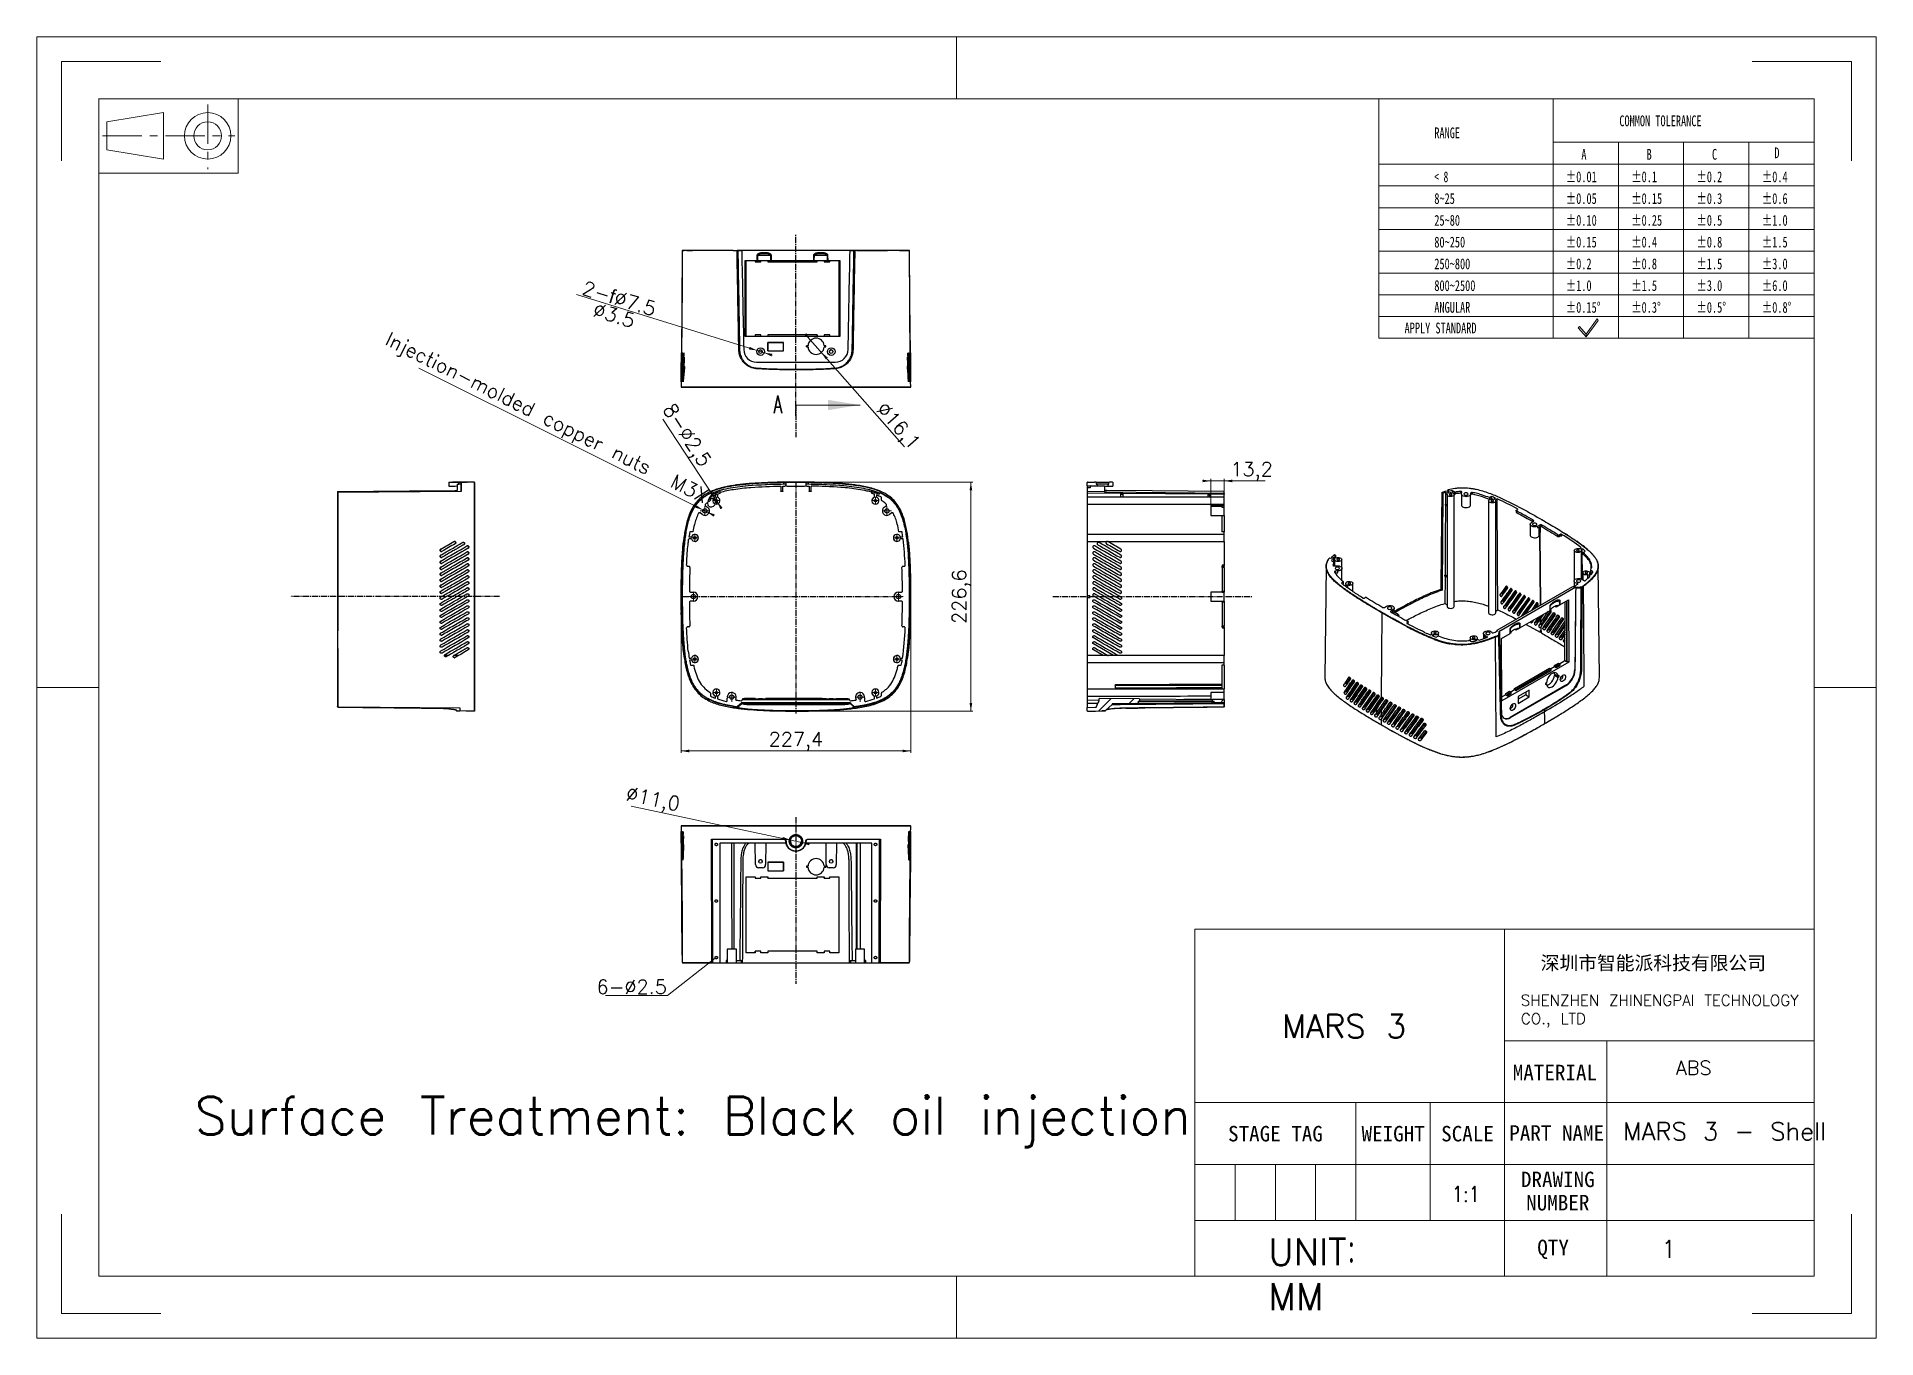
# Model space of a CAD drawing. Header units: millimetres. Extents: x 1677 to 3499, y -182 to 1106.
import ezdxf

# ---------------------------------------------------------------- set-up
doc = ezdxf.new("R2010")
doc.units = ezdxf.units.MM
for name, pattern in [('CENTER', [10.16, 6.35, -1.27, 1.27, -1.27]), ('CENTERX2', [20.32, 12.7, -2.54, 2.54, -2.54]), ('点画线', [18, 12, -2, 2, -2])]:
    doc.linetypes.add(name, pattern=pattern)
doc.layers.get('0').update_dxf_attribs({"lineweight": 18})
for name, color, linetype, lineweight in [('DEFAULT_1', 7, 'CENTER', 18), ('中心线层', 1, 'CENTERX2', 25), ('图框', 7, 'Continuous', 18), ('尺寸线层', 3, 'Continuous', 18)]:
    doc.layers.add(name, color=color, linetype=linetype, lineweight=lineweight)
doc.styles.add('SLDTEXTSTYLE1', font='txt.shx', dxfattribs={"width": 0.614286, "bigfont": 'bigfont.shx'})
doc.styles.add('SLDTEXTSTYLE4', font='', dxfattribs={"width": 0.7})
doc.styles.add('SLDTEXTSTYLE5', font='', dxfattribs={"width": 0.633333})
doc.styles.get("Standard").update_dxf_attribs({"font": 'txt.shx', "bigfont": 'gbcbig.shx'})
doc.styles.add('TEXTSTYLE_2', font='')
doc.styles.add('TEXTSTYLE_3', font='')
doc.styles.get('SLDTEXTSTYLE4').set_extended_font_data('宋体')
doc.styles.get('SLDTEXTSTYLE5').set_extended_font_data('宋体')
doc.styles.get('TEXTSTYLE_2').set_extended_font_data('宋体')
doc.styles.get('TEXTSTYLE_3').set_extended_font_data('宋体')
doc.dimstyles.new('ISO-25', dxfattribs={"dimtxt": 3.5, "dimasz": 2.5, "dimexe": 1.25, "dimexo": 0.625, "dimtad": 1, "dimtxsty": 'Standard', "dimcen": 2.5, "dimdle": 5, "dimadec": 0, "dimazin": 0, "dimtfac": 1, "dimtmove": 0, "dimatfit": 3, "dimfxl": 0, "dimarcsym": 0})

msp = doc.modelspace()

# ---------------------------------------------------------------- texts
at = {"layer": '中心线层', "color": 7, "linetype": 'Continuous', "insert": (2406.81, 751.22), "char_height": 17.5, "width": 28, "attachment_point": 1, "style": 'SLDTEXTSTYLE1'}
msp.add_mtext('A', dxfattribs=at)
at = {"layer": '尺寸线层', "attachment_point": 1}
for s, insert, char_height, width in [('ABS', (3300.2, 92.68), 14, 59.5531), ('MARS 3 - Shell', (3248.06, 31.68), 17.7516, 202.9947)]:
    msp.add_mtext(s, dxfattribs=dict(at, insert=insert, char_height=char_height, width=width))

# ---------------------------------------------------------------- blocks, each defined once
blk = doc.blocks.new('SW_CENTERMARKSYMBOL_0_3')
at = {"layer": '图框', "color": 0}
for p, q in [((-0.5, 0), (-0.75, 0)), ((0, 0), (-0.5, 0)), ((0, 0.5), (0, 0.75)), ((0, 0), (0, 0.5)), ((0, 0), (0, -0.5)), ((0, 0), (0.5, 0)), ((0.5, 0), (0.75, 0)), ((0, -0.5), (0, -0.75))]:
    blk.add_line(p, q, dxfattribs=at)
blk = doc.blocks.new('SW_CENTERMARKSYMBOL_1')
at = {"layer": '图框', "color": 0}
for p, q in [((-0.5, 0), (-0.925, 0)), ((0, 0), (-0.5, 0)), ((0, 0.5), (0, 0.925)), ((0, 0), (0, 0.5)), ((0, 0), (0, -0.5)), ((0, 0), (0.5, 0)), ((0.5, 0), (0.925, 0)), ((0, -0.5), (0, -0.925))]:
    blk.add_line(p, q, dxfattribs=at)
blk = doc.blocks.new('SW_CENTERMARKSYMBOL_2')
at = {"layer": '图框', "color": 0}
for p, q in [((-0.5, 0), (-0.75, 0)), ((0, 0), (-0.5, 0)), ((0, 0.5), (0, 0.75)), ((0, 0), (0, 0.5)), ((0, 0), (0, -0.5)), ((0, 0), (0.5, 0)), ((0.5, 0), (0.75, 0)), ((0, -0.5), (0, -0.75))]:
    blk.add_line(p, q, dxfattribs=at)
blk = doc.blocks.new('SW_CENTERMARKSYMBOL_3')
at = {"layer": '图框', "color": 0}
for p, q in [((-0.5, 0), (-0.94436, 0)), ((0, 0), (-0.5, 0)), ((0, 0.5), (0, 0.94436)), ((0, 0), (0, 0.5)), ((0, 0), (0, -0.5)), ((0, 0), (0.5, 0)), ((0.5, 0), (0.94436, 0)), ((0, -0.5), (0, -0.94436))]:
    blk.add_line(p, q, dxfattribs=at)
blk = doc.blocks.new('SW_CENTERMARKSYMBOL_4')
at = {"layer": '图框', "color": 0}
for p, q in [((-0.5, 0), (-0.75, 0)), ((0, 0), (-0.5, 0)), ((0, 0.5), (0, 0.75)), ((0, 0), (0, 0.5)), ((0, 0), (0, -0.5)), ((0, 0), (0.5, 0)), ((0.5, 0), (0.75, 0)), ((0, -0.5), (0, -0.75))]:
    blk.add_line(p, q, dxfattribs=at)
blk = doc.blocks.new('SW_CENTERMARKSYMBOL_5')
at = {"layer": '图框', "color": 0}
for p, q in [((-0.5, 0), (-0.75, 0)), ((0, 0), (-0.5, 0)), ((0, 0.5), (0, 0.75)), ((0, 0), (0, 0.5)), ((0, 0), (0, -0.5)), ((0, 0), (0.5, 0)), ((0.5, 0), (0.75, 0)), ((0, -0.5), (0, -0.75))]:
    blk.add_line(p, q, dxfattribs=at)
blk = doc.blocks.new('SW_CENTERMARKSYMBOL_6')
at = {"layer": '图框', "color": 0}
for p, q in [((-0.5, 0), (-0.925, 0)), ((0, 0), (-0.5, 0)), ((0, 0.5), (0, 0.925)), ((0, 0), (0, 0.5)), ((0, 0), (0, -0.5)), ((0, 0), (0.5, 0)), ((0.5, 0), (0.925, 0)), ((0, -0.5), (0, -0.925))]:
    blk.add_line(p, q, dxfattribs=at)
blk = doc.blocks.new('SW_CENTERMARKSYMBOL_7')
at = {"layer": '图框', "color": 0}
for p, q in [((-0.5, 0), (-0.925, 0)), ((0, 0), (-0.5, 0)), ((0, 0.5), (0, 0.925)), ((0, 0), (0, 0.5)), ((0, 0), (0, -0.5)), ((0, 0), (0.5, 0)), ((0.5, 0), (0.925, 0)), ((0, -0.5), (0, -0.925))]:
    blk.add_line(p, q, dxfattribs=at)
blk = doc.blocks.new('SW_CENTERMARKSYMBOL_8')
at = {"layer": '图框', "color": 0}
for p, q in [((-0.5, 0), (-0.75, 0)), ((0, 0), (-0.5, 0)), ((0, 0.5), (0, 0.75)), ((0, 0), (0, 0.5)), ((0, 0), (0, -0.5)), ((0, 0), (0.5, 0)), ((0.5, 0), (0.75, 0)), ((0, -0.5), (0, -0.75))]:
    blk.add_line(p, q, dxfattribs=at)
blk = doc.blocks.new('SW_CENTERMARKSYMBOL_9')
at = {"layer": '图框', "color": 0}
for p, q in [((-0.5, 0), (-0.75, 0)), ((0, 0), (-0.5, 0)), ((0, 0.5), (0, 0.75)), ((0, 0), (0, 0.5)), ((0, 0), (0, -0.5)), ((0, 0), (0.5, 0)), ((0.5, 0), (0.75, 0)), ((0, -0.5), (0, -0.75))]:
    blk.add_line(p, q, dxfattribs=at)
blk = doc.blocks.new('SW_CENTERMARKSYMBOL_10')
at = {"layer": '图框', "color": 0}
for p, q in [((-0.5, 0), (-0.94436, 0)), ((0, 0), (-0.5, 0)), ((0, 0.5), (0, 0.94436)), ((0, 0), (0, 0.5)), ((0, 0), (0, -0.5)), ((0, 0), (0.5, 0)), ((0.5, 0), (0.94436, 0)), ((0, -0.5), (0, -0.94436))]:
    blk.add_line(p, q, dxfattribs=at)
blk = doc.blocks.new('SW_CENTERMARKSYMBOL_11')
at = {"layer": '图框', "color": 0}
for p, q in [((-0.5, 0), (-0.75, 0)), ((0, 0), (-0.5, 0)), ((0, 0.5), (0, 0.75)), ((0, 0), (0, 0.5)), ((0, 0), (0, -0.5)), ((0, 0), (0.5, 0)), ((0.5, 0), (0.75, 0)), ((0, -0.5), (0, -0.75))]:
    blk.add_line(p, q, dxfattribs=at)
blk = doc.blocks.new('SW_CENTERMARKSYMBOL_12')
at = {"layer": '图框', "color": 0}
for p, q in [((-0.5, 0), (-0.925, 0)), ((0, 0), (-0.5, 0)), ((0, 0.5), (0, 0.925)), ((0, 0), (0, 0.5)), ((0, 0), (0, -0.5)), ((0, 0), (0.5, 0)), ((0.5, 0), (0.925, 0)), ((0, -0.5), (0, -0.925))]:
    blk.add_line(p, q, dxfattribs=at)
blk = doc.blocks.new('SW_CENTERMARKSYMBOL_13')
at = {"layer": '图框', "color": 0}
for p, q in [((-0.5, 0), (-0.75, 0)), ((0, 0), (-0.5, 0)), ((0, 0.5), (0, 0.75)), ((0, 0), (0, 0.5)), ((0, 0), (0, -0.5)), ((0, 0), (0.5, 0)), ((0.5, 0), (0.75, 0)), ((0, -0.5), (0, -0.75))]:
    blk.add_line(p, q, dxfattribs=at)
blk = doc.blocks.new('*X17')
at = {"layer": '尺寸线层', "linetype": 'Continuous'}
for points in [[(2349.3, 648.2), (2346, 655.6), (2343.8, 654.1)], [(2350.6, 646.1), (2356.1, 640.1), (2353.9, 638.6)]]:
    blk.add_hatch(color=0, dxfattribs=at).paths.add_polyline_path(points, flags=0)
at = {"layer": '尺寸线层', "color": 0, "linetype": 'Continuous'}
blk.add_line((2296.9, 727.8), (2355.1, 639.2), dxfattribs=at)
at = {"layer": '尺寸线层', "color": 0, "insert": (2319.5, 710.9), "char_height": 14, "width": 106, "attachment_point": 5, "rotation": 303.3044}
blk.add_mtext('8-%%C2,5', dxfattribs=at)
blk = doc.blocks.new('*X18')
at = {"layer": '尺寸线层', "linetype": 'Continuous'}
for points in [[(2336.7, 637.9), (2330.1, 642.6), (2328.9, 640.2)], [(2340.5, 636), (2348.2, 633.6), (2347.1, 631.2)]]:
    blk.add_hatch(color=0, dxfattribs=at).paths.add_polyline_path(points, flags=0)
at = {"layer": '尺寸线层', "color": 0, "linetype": 'Continuous'}
blk.add_line((2055.2, 778.2), (2347.8, 632.3), dxfattribs=at)
at = {"layer": '尺寸线层', "color": 0, "insert": (2186.5, 724.5), "char_height": 14, "width": 566, "attachment_point": 5, "rotation": 333.4999}
blk.add_mtext('Injection-molded copper nuts  M3X6', dxfattribs=at)
blk = doc.blocks.new('*X19')
at = {"layer": '尺寸线层', "linetype": 'Continuous'}
for points in [[(2315, 399.3), (2323, 400.6), (2323, 398)], [(2542.4, 399.3), (2534.4, 400.6), (2534.4, 398)]]:
    blk.add_hatch(color=0, dxfattribs=at).paths.add_polyline_path(points, flags=0)
at = {"layer": '尺寸线层', "color": 0, "linetype": 'Continuous'}
for p, q in [((2315, 552.1), (2315, 397.3)), ((2542.4, 552.1), (2542.4, 397.3)), ((2315, 399.3), (2542.4, 399.3))]:
    blk.add_line(p, q, dxfattribs=at)
at = {"layer": '尺寸线层', "color": 0, "insert": (2428.7, 408.8), "char_height": 14, "width": 82, "attachment_point": 5}
blk.add_mtext('227,4', dxfattribs=at)
blk = doc.blocks.new('*X20')
at = {"layer": '尺寸线层', "linetype": 'Continuous'}
for points in [[(2602, 665.4), (2600.7, 657.4), (2603.3, 657.4)], [(2602, 438.8), (2600.7, 446.8), (2603.3, 446.8)]]:
    blk.add_hatch(color=0, dxfattribs=at).paths.add_polyline_path(points, flags=0)
at = {"layer": '尺寸线层', "color": 0, "linetype": 'Continuous'}
for p, q in [((2428.7, 665.4), (2604, 665.4)), ((2602, 438.8), (2602, 665.4)), ((2428.7, 438.8), (2604, 438.8))]:
    blk.add_line(p, q, dxfattribs=at)
at = {"layer": '尺寸线层', "color": 0, "insert": (2592.5, 552.1), "char_height": 14, "width": 82, "attachment_point": 5, "rotation": 90}
blk.add_mtext('226,6', dxfattribs=at)
blk = doc.blocks.new('*X21')
at = {"layer": '尺寸线层', "linetype": 'Continuous'}
for points in [[(2423.3, 311.2), (2415.8, 314.2), (2415.2, 311.5)], [(2434.1, 308.9), (2442.2, 308.5), (2441.6, 305.9)]]:
    blk.add_hatch(color=0, dxfattribs=at).paths.add_polyline_path(points, flags=0)
at = {"layer": '尺寸线层', "color": 0, "linetype": 'Continuous'}
blk.add_line((2265.7, 344.7), (2442.1, 307.2), dxfattribs=at)
at = {"layer": '尺寸线层', "color": 0, "insert": (2286.8, 350), "char_height": 14, "width": 78, "attachment_point": 5, "rotation": 347.9827}
blk.add_mtext('%%C11,0', dxfattribs=at)
blk = doc.blocks.new('*X22')
at = {"layer": '尺寸线层', "linetype": 'Continuous'}
for points in [[(2390.1, 795.7), (2382.9, 799.4), (2382.1, 796.8)], [(2397.3, 793.5), (2405.3, 792.4), (2404.5, 789.9)]]:
    blk.add_hatch(color=0, dxfattribs=at).paths.add_polyline_path(points, flags=0)
at = {"layer": '尺寸线层', "color": 0, "linetype": 'Continuous'}
blk.add_line((2211.4, 851.1), (2405.1, 791.1), dxfattribs=at)
at = {"layer": '尺寸线层', "color": 0, "char_height": 14, "attachment_point": 5, "rotation": 342.7914}
for s, insert, width in [('2-{\\fCXGDTSHP;f}%%C7.5', (2253.8, 847.2), 166.583), ('%%C3.5', (2248.6, 830.6), 64)]:
    blk.add_mtext(s, dxfattribs=dict(at, insert=insert, width=width))
blk = doc.blocks.new('*X23')
at = {"layer": '尺寸线层', "linetype": 'Continuous'}
for points in [[(2443.4, 805.9), (2437.1, 811), (2439.1, 812.8)], [(2454, 793.8), (2458.3, 786.9), (2460.3, 788.7)]]:
    blk.add_hatch(color=0, dxfattribs=at).paths.add_polyline_path(points, flags=0)
at = {"layer": '尺寸线层', "color": 0, "linetype": 'Continuous'}
blk.add_line((2536.4, 700.4), (2438, 812), dxfattribs=at)
at = {"layer": '尺寸线层', "color": 0, "insert": (2528.9, 719.9), "char_height": 14, "width": 78, "attachment_point": 5, "rotation": 311.4088}
blk.add_mtext('%%C16,1', dxfattribs=at)
blk = doc.blocks.new('*X24')
at = {"layer": '尺寸线层', "linetype": 'Continuous'}
for points in [[(2839.5, 666.6), (2831.5, 667.9), (2831.5, 665.3)], [(2852.8, 666.6), (2860.8, 667.9), (2860.8, 665.3)]]:
    blk.add_hatch(color=0, dxfattribs=at).paths.add_polyline_path(points, flags=0)
at = {"layer": '尺寸线层', "color": 0, "linetype": 'Continuous'}
for p, q in [((2831.4, 666.6), (2893.5, 666.6)), ((2839.5, 642), (2839.5, 668.6)), ((2852.8, 656), (2852.8, 668.6))]:
    blk.add_line(p, q, dxfattribs=at)
at = {"layer": '尺寸线层', "color": 0, "insert": (2880, 676.1), "char_height": 14, "width": 54, "attachment_point": 5}
blk.add_mtext('13,2', dxfattribs=at)
blk = doc.blocks.new('*X25')
at = {"layer": '尺寸线层', "linetype": 'Continuous'}
blk.add_hatch(color=0, dxfattribs=at).paths.add_polyline_path([(2348.8, 194.1), (2343.1, 188.4), (2341.8, 189.9)], flags=0)
at = {"layer": '尺寸线层', "color": 0, "linetype": 'Continuous'}
blk.add_line((2348.8, 194.1), (2301.4, 157.3), dxfattribs=at)
at = {"layer": '尺寸线层', "color": 0}
blk.add_line((2301.4, 157.3), (2240.1, 157.3), dxfattribs=at)
at = {"layer": '尺寸线层', "color": 0, "insert": (2266.1, 165.8), "char_height": 14, "width": 104, "attachment_point": 5}
blk.add_mtext('6-%%C2.5', dxfattribs=at)
blk = doc.blocks.new('96_1')
at = {"color": 7, "linetype": 'Continuous'}
for p, q in [((-11.25, 6), (-11.25, -6)), ((11.25, -6), (11.25, 6)), ((-9.93, 2.25), (-0.82, 3.75)), ((-0.82, 0), (-0.82, 3.75)), ((-9.93, 0), (-9.93, 2.25)), ((-9.93, 0), (-9.93, -2.25)), ((-0.82, 0), (-0.82, -3.75)), ((-9.93, -2.25), (-0.82, -3.75)), ((-11.25, -6), (11.25, -6))]:
    blk.add_line(p, q, dxfattribs=at)
for radius in [3.75, 2.25]:
    blk.add_circle((6.34, 0), radius, dxfattribs=at)
at = {"layer": 'DEFAULT_1', "color": 1, "linetype": 'CENTER'}
for p, q in [((6.34, 5.05), (6.34, -5.36)), ((-10.64, 0), (10.74, 0))]:
    blk.add_line(p, q, dxfattribs=at)
blk = doc.blocks.new('84512')
at = {"color": 7, "linetype": 'Continuous'}
for p, q in [((-601.7, -713.8), (-601.7, 231)), ((-601.7, 231), (734.5, 231)), ((66.4, 186), (66.4, 231)), ((734.5, -713.8), (734.5, 231)), ((-583.7, 141), (-583.7, 213)), ((-583.7, 213), (-511.7, 213)), ((644.5, 213), (716.5, 213)), ((716.5, 141), (716.5, 213)), ((-556.7, -668.8), (-556.7, 186)), ((-556.7, 186), (689.5, 186)), ((689.5, -668.8), (689.5, 186)), ((-601.7, -241.4), (-556.7, -241.4)), ((689.5, -241.4), (734.5, -241.4)), ((-583.7, -695.8), (-583.7, -623.8)), ((716.5, -695.8), (716.5, -623.8)), ((-556.7, -668.8), (689.5, -668.8)), ((66.4, -713.8), (66.4, -668.8)), ((-583.7, -695.8), (-511.7, -695.8)), ((644.5, -695.8), (716.5, -695.8)), ((-601.7, -713.8), (734.5, -713.8))]:
    blk.add_line(p, q, dxfattribs=at)
for p, q in [((373.3, 186), (373.3, 12.1)), ((499.8, 186), (499.8, 12.1)), ((499.8, 154.4), (689.5, 154.4)), ((547.2, 154.4), (547.2, 12.1)), ((594.6, 154.4), (594.6, 12.1)), ((642.1, 154.4), (642.1, 12.1)), ((373.3, 138.6), (689.5, 138.6)), ((373.3, 122.8), (689.5, 122.8)), ((373.3, 106.9), (689.5, 106.9)), ((373.3, 91.1), (689.5, 91.1)), ((373.3, 75.3), (689.5, 75.3)), ((373.3, 59.5), (689.5, 59.5)), ((373.3, 43.7), (689.5, 43.7)), ((373.3, 27.9), (689.5, 27.9)), ((518.9, 20.6), (517.9, 19.8)), ((517.9, 19.8), (523.9, 13.2)), ((523.8, 15.2), (518.9, 20.6)), ((531.9, 26.2), (523.8, 15.2)), ((523.9, 13.2), (523.8, 15.2)), ((523.8, 15.2), (523.9, 13.2)), ((523.9, 13.2), (532.5, 25)), ((532.5, 25), (531.9, 26.2)), ((373.3, 12.1), (689.5, 12.1))]:
    blk.add_line(p, q)
at = {"color": 2, "linetype": 'Continuous'}
for p, q in [((239.6, -542.8), (239.6, -416.9)), ((239.6, -542.8), (239.6, -416.9)), ((239.6, -416.9), (464.6, -416.9)), ((464.6, -587.8), (464.6, -416.9)), ((464.6, -497.9), (464.6, -416.9)), ((464.6, -416.9), (689.5, -416.9)), ((464.6, -542.8), (464.6, -416.9)), ((689.5, -497.9), (689.5, -416.9)), ((464.6, -497.9), (689.5, -497.9)), ((538.9, -497.9), (538.9, -668.8)), ((689.5, -587.8), (689.5, -497.9)), ((239.6, -668.8), (239.6, -542.8)), ((239.6, -542.8), (464.6, -542.8)), ((239.6, -587.8), (239.6, -542.8)), ((239.6, -542.8), (356.6, -542.8)), ((356.6, -587.8), (356.6, -542.8)), ((356.6, -587.8), (356.6, -542.8)), ((356.6, -542.8), (464.6, -542.8)), ((410.6, -587.8), (410.6, -542.8)), ((464.6, -542.8), (689.5, -542.8)), ((464.6, -587.8), (464.6, -542.8)), ((239.6, -628.3), (239.6, -587.8)), ((239.6, -587.8), (356.6, -587.8)), ((239.6, -587.8), (356.6, -587.8)), ((239.6, -587.8), (356.6, -587.8)), ((239.6, -587.8), (239.6, -628.3)), ((268.9, -587.8), (268.9, -628.3)), ((298.1, -587.8), (298.1, -628.3)), ((327.3, -587.8), (327.3, -628.3)), ((356.6, -628.3), (356.6, -587.8)), ((356.6, -628.3), (356.6, -587.8)), ((356.6, -587.8), (464.6, -587.8)), ((356.6, -587.8), (464.6, -587.8)), ((356.6, -587.8), (356.6, -628.3)), ((410.6, -628.3), (410.6, -587.8)), ((464.6, -668.8), (464.6, -587.8)), ((464.6, -587.8), (689.5, -587.8)), ((464.6, -587.8), (689.5, -587.8)), ((464.6, -628.3), (464.6, -587.8)), ((689.5, -668.8), (689.5, -587.8)), ((239.6, -668.8), (239.6, -628.3)), ((239.6, -628.3), (464.6, -628.3)), ((239.6, -628.3), (356.6, -628.3)), ((239.6, -628.3), (356.6, -628.3)), ((356.6, -628.3), (464.6, -628.3)), ((464.6, -668.8), (464.6, -628.3)), ((464.6, -628.3), (689.5, -628.3)), ((-120.3, -668.8), (-12.3, -668.8)), ((-12.3, -668.8), (59.6, -668.8)), ((59.6, -668.8), (167.6, -668.8)), ((167.6, -668.8), (239.6, -668.8)), ((239.6, -668.8), (464.6, -668.8)), ((464.6, -668.8), (689.5, -668.8))]:
    blk.add_line(p, q, dxfattribs=at)
at = {"color": 2, "linetype": 'Continuous', "xscale": 4.499094251428597, "yscale": 4.499094251428597, "zscale": 4.499094251428597}
blk.add_blockref('96_1', (-506.1, 159.1), dxfattribs=at)
at = {"attachment_point": 1}
for s, insert, char_height, width, style in [('COMMON TOLERANCE', (547.9, 173.9), 7.842, 258.185, 'SLDTEXTSTYLE4'), ('RANGE', (413.5, 165.2), 7.84, 77.026, 'SLDTEXTSTYLE4'), ('A', (520.3, 149.6), 7.84, 11.331, 'SLDTEXTSTYLE4'), ('B', (567.7, 149.6), 7.84, 11.15, 'SLDTEXTSTYLE4'), ('C', (615.2, 149.6), 7.84, 11.281, 'SLDTEXTSTYLE4'), ('D', (660.5, 150.7), 7.84, 11.15, 'SLDTEXTSTYLE4'), ('%%P0.01', (509.1, 133.3), 7.84, 54.908, 'SLDTEXTSTYLE4'), ('%%P0.1', (556.6, 133.3), 7.84, 41.173, 'SLDTEXTSTYLE4'), ('%%P0.2', (604, 133.3), 7.84, 46.838, 'SLDTEXTSTYLE4'), ('%%P0.4', (651.5, 133.3), 7.84, 46.657, 'SLDTEXTSTYLE4'), ('< 8', (413.5, 133.3), 7.84, 37.639, 'SLDTEXTSTYLE5'), ('8~25', (413.5, 117.5), 7.84, 60.738, 'SLDTEXTSTYLE4'), ('%%P0.05', (509.1, 117.5), 7.84, 60.573, 'SLDTEXTSTYLE4'), ('%%P0.15', (556.6, 117.5), 7.84, 57.823, 'SLDTEXTSTYLE4'), ('%%P0.3', (604, 117.5), 7.84, 46.838, 'SLDTEXTSTYLE4'), ('%%P0.6', (651.5, 117.5), 7.84, 46.838, 'SLDTEXTSTYLE4'), ('25~80', (413.5, 101.7), 7.84, 74.473, 'SLDTEXTSTYLE4'), ('%%P0.10', (509.1, 101.7), 7.84, 55.089, 'SLDTEXTSTYLE4'), ('%%P0.25', (556.6, 101.7), 7.84, 63.307, 'SLDTEXTSTYLE4'), ('%%P0.5', (604, 101.7), 7.84, 46.838, 'SLDTEXTSTYLE4'), ('%%P1.0', (651.5, 101.7), 7.84, 41.354, 'SLDTEXTSTYLE4'), ('80~250', (413.5, 85.9), 7.84, 88.208, 'SLDTEXTSTYLE4'), ('%%P0.15', (509.1, 85.9), 7.84, 57.823, 'SLDTEXTSTYLE4'), ('%%P0.4', (556.6, 85.9), 7.84, 46.657, 'SLDTEXTSTYLE4'), ('%%P0.8', (604, 85.9), 7.84, 46.838, 'SLDTEXTSTYLE4'), ('%%P1.5', (651.5, 85.9), 7.84, 44.088, 'SLDTEXTSTYLE4'), ('250~800', (413.5, 70.1), 7.84, 101.943, 'SLDTEXTSTYLE4'), ('%%P0.2', (509.1, 70.1), 7.84, 46.838, 'SLDTEXTSTYLE4'), ('%%P0.8', (556.6, 70.1), 7.84, 46.838, 'SLDTEXTSTYLE4'), ('%%P1.5', (604, 70.1), 7.84, 44.088, 'SLDTEXTSTYLE4'), ('%%P3.0', (651.5, 70.1), 7.84, 46.838, 'SLDTEXTSTYLE4'), ('800~2500', (413.5, 54.3), 7.84, 115.678, 'SLDTEXTSTYLE4'), ('%%P1.0', (509.1, 54.3), 7.84, 41.354, 'SLDTEXTSTYLE4'), ('%%P1.5', (556.6, 54.3), 7.84, 44.088, 'SLDTEXTSTYLE4'), ('%%P3.0', (604, 54.3), 7.84, 46.838, 'SLDTEXTSTYLE4'), ('%%P6.0', (651.5, 54.3), 7.84, 46.838, 'SLDTEXTSTYLE4'), ('ANGULAR', (413.5, 38.5), 7.84, 110.145, 'SLDTEXTSTYLE4'), ('%%P0.15%%D', (509.1, 38.5), 7.84, 68.873, 'SLDTEXTSTYLE4'), ('%%P0.3%%D', (556.6, 38.5), 7.84, 57.889, 'SLDTEXTSTYLE4'), ('%%P0.5%%D', (604, 38.5), 7.84, 57.889, 'SLDTEXTSTYLE4'), ('%%P0.8%%D', (651.5, 38.5), 7.84, 57.889, 'SLDTEXTSTYLE4'), ('APPLY STANDARD', (391.9, 23.5), 7.842, 225.428, 'SLDTEXTSTYLE4')]:
    blk.add_mtext(s, dxfattribs=dict(at, insert=insert, char_height=char_height, width=width, style=style))
at = {"color": 7, "linetype": 'Continuous', "insert": (572.6, -436.4), "char_height": 10, "width": 237.257, "attachment_point": 2, "style": 'TEXTSTYLE_2'}
blk.add_mtext('深圳市智能派科技有限公司', dxfattribs=at)
at = {"color": 7, "linetype": 'Continuous', "attachment_point": 2, "line_spacing_factor": 0.9, "style": 'TEXTSTYLE_3'}
for s, insert, char_height, width in [('MATERIAL\\P ', (501.1, -515.3), 11.25, 162.592), ('STAGE TAG ', (298.1, -559.7), 11.25, 136.027), ('WEIGHT', (383.6, -559.7), 11.25, 49.429), ('SCALE', (437.6, -559.7), 11.25, 49.429), ('PART NAME', (502.4, -559.2), 11.25, 94.237), ('DRAWING NUMBER', (503.2, -592.9), 11.248, 94.237), ('QTY', (499.8, -642.3), 11.25, 125.547)]:
    blk.add_mtext(s, dxfattribs=dict(at, insert=insert, char_height=char_height, width=width))
at = {"insert": (426.2, -614.8), "char_height": 11.248, "width": 26.961, "attachment_point": 7}
blk.add_mtext('{\\W0.85;1:1}', dxfattribs=at)
at = {"layer": '尺寸线层', "attachment_point": 1}
for s, insert, char_height, width in [('SHENZHEN ZHINENGPAI TECHNOLOGY CO., LTD', (476.4, -464.5), 8, 226.357), ('MARS 3', (303, -478.8), 16.99, 138.693), ('Surface Treatment: Black oil injection ', (-487.1, -538.7), 27.319, 743.668), ('UNIT：MM', (292.9, -641.4), 19.51, 94.33)]:
    blk.add_mtext(s, dxfattribs=dict(at, insert=insert, char_height=char_height, width=width))
at = {"layer": '尺寸线层', "ltscale": 0.2, "insert": (578.4, -642.7), "char_height": 12.7, "width": 76.444, "attachment_point": 1}
blk.add_mtext('1\\P\\P', dxfattribs=at)

# ---------------------------------------------------------------- dimensions: what is measured, and where the dimension line sits
at = {"layer": '尺寸线层'}
for p1, p2, text, override, picture, middle in [((2397.27, 793.51), (2390.1, 795.73), '2-{\\fCXGDTSHP;f}%%C7.5', {"dimtxt": 14, "dimasz": 8, "dimexe": 2, "dimexo": 0, "dimgap": 1.524, "dimdec": 1, "dimzin": 0, "dimpost": '%%C<>\\X%%C3.5', "dimsah": 1, "dimdle": 8.16, "dimadec": 2, "dimtfill": 1, "dimtolj": 1, "dimtzin": 0}, '*X22', (2251.14, 838.77)), ((2340.49, 635.97), (2336.69, 637.87), 'Injection-molded copper nuts  M3X6', {"dimtxt": 14, "dimasz": 8, "dimexe": 2, "dimexo": 0, "dimgap": 1.524, "dimdec": 1, "dimzin": 0, "dimpost": '%%C<>', "dimsah": 1, "dimdle": 8.16, "dimadec": 2, "dimtfill": 1, "dimtolj": 1, "dimtzin": 0}, '*X18', (2181.83, 715.07))]:
    dim = msp.add_diameter_dim_2p(p1=p1, p2=p2, text=text, dimstyle='ISO-25', override=override, dxfattribs=at)
    dim.commit()
    dim.dimension.update_dxf_attribs({"geometry": picture, "text_midpoint": middle, "dimtype": 163})
for p1, p2, override, picture, middle in [((2443.37, 805.89), (2454.02, 793.81), {"dimtxt": 14, "dimasz": 8, "dimexe": 2, "dimexo": 0, "dimgap": 1.524, "dimdec": 1, "dimzin": 0, "dimpost": '%%C<>', "dimsah": 1, "dimdle": 8.16, "dimadec": 2, "dimtfill": 1, "dimtolj": 1, "dimtzin": 0}, '*X23', (2523.46, 715.07)), ((2350.64, 646.07), (2349.26, 648.15), {"dimtxt": 14, "dimasz": 8, "dimexe": 2, "dimexo": 0, "dimgap": 1.524, "dimdec": 1, "dimzin": 0, "dimpost": '8-%%C<>', "dimsah": 1, "dimdle": 8.16, "dimadec": 2, "dimtfill": 1, "dimtolj": 1, "dimtzin": 0}, '*X17', (2311.5, 705.63)), ((2434.08, 308.9), (2423.32, 311.19), {"dimtxt": 14, "dimasz": 8, "dimexe": 2, "dimexo": 0, "dimgap": 1.524, "dimdec": 1, "dimzin": 0, "dimpost": '%%C<>', "dimsah": 1, "dimdle": 8.16, "dimadec": 2, "dimtfill": 1, "dimtolj": 1, "dimtzin": 0}, '*X21', (2284.81, 340.67))]:
    dim = msp.add_diameter_dim_2p(p1=p1, p2=p2, dimstyle='ISO-25', override=override, dxfattribs=at)
    dim.commit()
    dim.dimension.update_dxf_attribs({"geometry": picture, "text_midpoint": middle, "dimtype": 163})
for base, p1, p2, picture, middle in [((2852.76, 666.59), (2839.53, 642.01), (2852.76, 656.04), '*X24', (2879.96, 666.59)), ((2542.38, 399.3), (2315.02, 552.11), (2542.38, 552.11), '*X19', (2428.7, 399.3))]:
    dim = msp.add_linear_dim(base=base, p1=p1, p2=p2, dimstyle='ISO-25', override={"dimtxt": 14, "dimasz": 8, "dimexe": 2, "dimexo": 0, "dimgap": 1.524, "dimdec": 1, "dimzin": 0, "dimsah": 1, "dimdle": 8.16, "dimadec": 2, "dimtfill": 1, "dimtolj": 1, "dimtzin": 0}, dxfattribs=at)
    dim.commit()
    dim.dimension.update_dxf_attribs({"geometry": picture, "text_midpoint": middle})
dim = msp.add_linear_dim(base=(2601.9979, 665.4376), p1=(2428.6988, 438.7887), p2=(2428.6988, 665.4376), angle=90, dimstyle='ISO-25', override={"dimtxt": 14, "dimasz": 8, "dimexe": 2, "dimexo": 0, "dimgap": 1.524, "dimdec": 1, "dimzin": 0, "dimsah": 1, "dimdle": 8.16, "dimadec": 2, "dimtfill": 1, "dimtolj": 1, "dimtzin": 0}, dxfattribs=at)
dim.commit()
dim.dimension.update_dxf_attribs({"geometry": '*X20', "text_midpoint": (2601.9979, 552.1132)})

# ---------------------------------------------------------------- hatches: boundary and pattern name
at = {"layer": '中心线层', "linetype": 'Continuous', "lineweight": 18}
msp.add_hatch(color=7, dxfattribs=at).paths.add_polyline_path([(2492.2, 741.75), (2460.45, 746.83), (2460.45, 736.67)], flags=0)
h = msp.add_hatch(dxfattribs=at)
h.set_pattern_fill('ANSI31', scale=5, style=0)
edge = h.paths.add_edge_path(flags=0)
edge.add_line((2724.57, 665.38), (2717.56, 665.44))
edge.add_arc((2717.56, 665.14), 0.3, 89.50035, 180)
edge.add_line((2717.26, 665.14), (2717.26, 661.74))
edge.add_line((2717.26, 661.74), (2726.94, 661.65))
edge.add_line((2726.94, 661.65), (2726.96, 663.35))
edge.add_line((2726.96, 663.35), (2726.21, 663.36))
edge.add_line((2726.21, 663.36), (2726.22, 665.07))
edge.add_line((2726.22, 665.07), (2725.93, 665.36))
edge.add_line((2725.93, 665.36), (2724.57, 665.38))
h = msp.add_hatch(dxfattribs=at)
h.set_pattern_fill('ANSI31', scale=5, style=0)
edge = h.paths.add_edge_path(flags=0)
edge.add_line((2728.97, 451.19), (2728.97, 449.37))
edge.add_spline(control_points=[(2728.97, 449.37), (2727.99, 447.1), (2727, 444.83), (2726.02, 442.56)], knot_values=[0, 0, 0, 0, 7.4153337, 7.4153337, 7.4153337, 7.4153337], weights=[1, 1, 1, 1], degree=3, periodic=0)
edge.add_spline(control_points=[(2726.02, 442.56), (2723.1, 442.54), (2720.18, 442.51), (2717.26, 442.49)], knot_values=[0, 0, 0, 0, 8.7549069, 8.7549069, 8.7549069, 8.7549069], weights=[1, 1, 1, 1], degree=3, periodic=0)
edge.add_line((2717.26, 442.49), (2717.26, 439.09))
edge.add_spline(control_points=[(2717.26, 439.09), (2717.26, 439.06), (2717.27, 439.02), (2717.28, 438.99), (2717.29, 438.96), (2717.31, 438.93), (2717.33, 438.9), (2717.35, 438.87), (2717.38, 438.85), (2717.4, 438.83), (2717.43, 438.82), (2717.47, 438.8), (2717.5, 438.8), (2717.52, 438.79), (2717.54, 438.79), (2717.56, 438.79)], knot_values=[0, 0, 0, 0, 0.0999553, 0.0999553, 0.0999553, 0.2043082, 0.2043082, 0.2043082, 0.3055859, 0.3055859, 0.3055859, 0.4068623, 0.4068623, 0.4068623, 0.4739522, 0.4739522, 0.4739522, 0.4739522], weights=[1, 1, 1, 1, 1, 1, 1, 1, 1, 1, 1, 1, 1, 1, 1, 1], degree=3, periodic=0)
edge.add_spline(control_points=[(2717.56, 438.79), (2722.28, 438.83), (2727, 438.87), (2731.72, 438.91)], knot_values=[0, 0, 0, 0, 14.1600673, 14.1600673, 14.1600673, 14.1600673], weights=[1, 1, 1, 1], degree=3, periodic=0)
edge.add_spline(control_points=[(2731.72, 438.91), (2732.64, 438.92), (2733.56, 438.93), (2734.48, 438.94)], knot_values=[0, 0, 0, 0, 2.7588534, 2.7588534, 2.7588534, 2.7588534], weights=[1, 1, 1, 1], degree=3, periodic=0)
edge.add_spline(control_points=[(2734.48, 438.94), (2734.6, 438.94), (2734.71, 438.96), (2734.81, 439), (2734.92, 439.03), (2735.02, 439.09), (2735.11, 439.16), (2735.12, 439.17), (2735.13, 439.18), (2735.14, 439.19)], knot_values=[0, 0, 0, 0, 0.3375595, 0.3375595, 0.3375595, 0.6751189, 0.6751189, 0.6751189, 0.7215497, 0.7215497, 0.7215497, 0.7215497], weights=[1, 1, 1, 1, 1, 1, 1, 1, 1, 1], degree=3, periodic=0)
edge.add_spline(control_points=[(2735.14, 439.19), (2737.45, 441.26), (2739.77, 443.33), (2742.08, 445.4)], knot_values=[0, 0, 0, 0, 9.3126572, 9.3126572, 9.3126572, 9.3126572], weights=[1, 1, 1, 1], degree=3, periodic=0)
edge.add_line((2742.08, 445.4), (2742.07, 445.93))
edge.add_line((2742.07, 445.93), (2767.66, 446.16))
edge.add_line((2767.66, 446.16), (2767.66, 448.5))
edge.add_line((2767.66, 448.5), (2769.16, 448.5))
edge.add_line((2769.16, 448.5), (2769.16, 450.84))
edge.add_line((2769.16, 450.84), (2728.97, 451.19))
h = msp.add_hatch(dxfattribs=at)
h.set_pattern_fill('ANSI31', scale=5, style=0)
h.paths.add_polyline_path([(2852.76, 446.9), (2852.76, 450.11), (2841.36, 450.21), (2841.36, 448.5), (2842.86, 448.5), (2842.86, 446.81)], flags=0)

# ---------------------------------------------------------------- linework, layer by layer
at = {"color": 7, "linetype": 'Continuous', "lineweight": 25}
for p, q in [((3074.6, 657.04), (3074.61, 658.07)), ((3075.33, 657.24), (3074.72, 658.16)), ((3079.01, 656.94), (3079, 655.22)), ((3081, 655.79), (3079.01, 656.94)), ((3087.23, 656.12), (3087.23, 654.39)), ((3069.55, 654.59), (3068.29, 655.31)), ((3071.95, 655.3), (3071.9, 643.6)), ((3071.9, 643.6), (3073.64, 642.6)), ((3073.64, 641.49), (3071.9, 642.49)), ((3074.06, 654.09), (3071.95, 655.3)), ((3073.64, 653.13), (3073.64, 542.49)), ((3073.88, 655.82), (3075.47, 654.9)), ((3081, 654.07), (3079, 655.22)), ((3080.64, 542.49), (3080.64, 653.13)), ((3081, 655.79), (3081, 654.07)), ((3081.95, 653.91), (3081.95, 655.64)), ((3087.87, 653.6), (3087.87, 642.8)), ((3087.92, 653.97), (3088.29, 655.46)), ((3097.2, 654.76), (3096.83, 653.24)), ((3096.83, 651.51), (3096.83, 653.24)), ((3096.83, 651.51), (3097.2, 653.04)), ((3096.87, 642.8), (3096.87, 651.69)), ((3097.2, 653.04), (3097.2, 654.76)), ((3098.5, 655.23), (3098.5, 653.5)), ((3114.79, 646.77), (3114.79, 536.14)), ((3117.6, 651.28), (3115.48, 650.05)), ((3115.48, 650.05), (3115.48, 648.32)), ((3115.48, 648.32), (3117.62, 649.56)), ((3117.62, 649.56), (3117.6, 651.28)), ((3119.95, 648.55), (3121.71, 649.56)), ((3123.31, 648.86), (3121.37, 647.73)), ((3121.79, 536.14), (3121.79, 646.77)), ((3142.38, 637.73), (3143.24, 638.22)), ((3142.09, 637.32), (3142.09, 635.68)), ((3142.41, 636.89), (3142.41, 635.26)), ((3155.95, 623.66), (3155.95, 612.86)), ((3157.27, 625.5), (3159.33, 626.69)), ((3165.69, 623.02), (3163.63, 621.83)), ((3163.63, 620.19), (3163.63, 621.83)), ((3163.63, 620.19), (3165.69, 621.39)), ((3164.94, 612.86), (3164.94, 620.95)), ((3165.69, 621.39), (3165.69, 623.02)), ((3166.25, 615.51), (3166.3, 621.54)), ((3167.11, 623.02), (3167.11, 621.39)), ((3167.62, 628.2), (3168.18, 627.88)), ((3168.18, 627.88), (3168.78, 627.53)), ((3164.94, 614.75), (3166.25, 615.51)), ((3183.37, 611.62), (3183.37, 613.25)), ((3185.67, 613.73), (3184.81, 613.23)), ((3184.81, 611.6), (3184.81, 613.23)), ((3185.68, 612.1), (3184.81, 611.6)), ((3185.67, 613.73), (3185.68, 612.1)), ((3187.12, 612.09), (3187.11, 613.71)), ((3189.99, 614.8), (3191.7, 613.75)), ((3192.98, 612.89), (3191.7, 613.75)), ((3203.08, 606.16), (3202, 606.88)), ((2958.65, 589.87), (2957.06, 590.23)), ((2959.16, 587.75), (2961.15, 586.6)), ((2961.05, 583.35), (2961.05, 582.49)), ((2961.1, 590.71), (2961.07, 586.65)), ((2962.69, 589.8), (2961.1, 590.71)), ((2961.41, 586.05), (2961.41, 584.33)), ((2961.44, 584.47), (2961.44, 586.19)), ((2961.98, 593.94), (2963.24, 593.21)), ((2962, 591.83), (2964.1, 590.61)), ((2962.27, 588.83), (2962.27, 582.44)), ((2963.24, 593.21), (2963.22, 591.12)), ((2969.27, 580.75), (2969.27, 588.83)), ((3199.64, 597.79), (3199.64, 568.45)), ((3204.81, 599.57), (3206.38, 600.47)), ((3207.56, 599.52), (3206.22, 598.75)), ((3206.64, 569.55), (3206.64, 597.79)), ((3207.72, 568.92), (3207.56, 599.52)), ((3208.29, 595.86), (3210.42, 597.09)), ((3208.29, 595.86), (3208.29, 594.13)), ((3216.27, 579.75), (3216.25, 583.64)), ((2961.72, 582.4), (2964.31, 582.61)), ((2965.57, 577.47), (2962.93, 577.25)), ((2962.93, 577.25), (2962.93, 575.52)), ((2962.93, 575.52), (2965.57, 575.74)), ((2965.57, 575.74), (2965.57, 577.47)), ((2971.09, 566.7), (2968.97, 565.47)), ((2969.44, 569.24), (2969.44, 580.04)), ((2970.23, 564.47), (2971.09, 564.97)), ((2971.09, 564.97), (2971.09, 566.7)), ((2973.27, 565.08), (2973.27, 563.87)), ((2980.27, 557.15), (2980.27, 565.08)), ((3071.62, 572.18), (3071.51, 545.3)), ((3073.64, 571.02), (3071.62, 572.18)), ((3071.63, 573.81), (3073.64, 572.65)), ((3072.85, 572.42), (3073.64, 571.97)), ((3199.34, 567.52), (3199.34, 562.04)), ((3207.81, 568.9), (3209.33, 568.02)), ((3207.99, 575.57), (3207.99, 568.79)), ((3215.26, 572.57), (3213.15, 573.79)), ((3214.56, 574.61), (3216.15, 573.69)), ((3214.99, 574.36), (3214.99, 575.57)), ((3215.81, 578.21), (3215.81, 576.48)), ((3217.67, 576.9), (3216.1, 577.8)), ((3216.1, 576.07), (3216.1, 577.8)), ((3217.29, 575.39), (3216.1, 576.07)), ((3216.31, 573.92), (3216.29, 575.96)), ((3216.55, 582.43), (3216.56, 580.71)), ((3216.59, 575.79), (3216.59, 574.34)), ((3224.57, 472.12), (3223.39, 582.26)), ((2971.94, 563.1), (2973.69, 564.12)), ((2975.11, 563.3), (2973.16, 562.18)), ((2991.58, 550.67), (2992.44, 551.17)), ((3068.79, 558.45), (3067.53, 559.17)), ((3123.22, 518.9), (3198.29, 562.23)), ((3201.2, 561.29), (3124.84, 517.21)), ((3128.76, 555.82), (3126.12, 554.3)), ((3126.91, 546.93), (3129.55, 548.45)), ((3133.18, 561.82), (3128.76, 555.82)), ((3137.68, 559.57), (3129.55, 548.45)), ((3142.11, 557.27), (3132.25, 543.68)), ((3146.49, 554.94), (3136.8, 541.47)), ((3150.82, 552.58), (3141.27, 539.21)), ((3155.11, 550.21), (3145.68, 536.91)), ((3159.36, 547.81), (3150.03, 534.59)), ((3184.8, 547.92), (3184.88, 543.84)), ((3185.28, 548.08), (3185.36, 544)), ((3185.36, 544), (3193.84, 548.89)), ((3190.28, 488.73), (3190.72, 547.09)), ((3191.94, 547.79), (3191.94, 487.77)), ((3192.65, 488.18), (3192.65, 548.2)), ((3193.84, 548.89), (3194.31, 487.22)), ((3198.34, 562.2), (3198.29, 562.23)), ((3199.83, 562.2), (3199.96, 562.28)), ((3201.36, 560.71), (3200.99, 560.93)), ((3201.37, 560.73), (3206.45, 560.91)), ((3207.2, 561.15), (3207.18, 561.14)), ((3011.56, 541.38), (3013.63, 542.58)), ((3019.99, 538.91), (3017.92, 537.71)), ((3018.63, 536.49), (3019.99, 537.27)), ((3019.99, 537.27), (3019.99, 538.91)), ((3021.3, 534.97), (3021.3, 540.74)), ((3021.3, 535.13), (3023.97, 533.59)), ((3025.33, 534.38), (3021.89, 536.37)), ((3023.97, 533.59), (3025.33, 534.38)), ((3025.68, 533.76), (3024.58, 533.13)), ((3025.33, 534.38), (3025.68, 533.76)), ((3025.68, 533.76), (3025.64, 532.54)), ((3071.51, 545.3), (3073.64, 544.08)), ((3121.79, 537.73), (3123.78, 538.88)), ((3129.61, 542.16), (3132.25, 543.68)), ((3134.17, 539.95), (3136.8, 541.47)), ((3138.64, 537.69), (3141.27, 539.21)), ((3143.05, 535.4), (3145.68, 536.91)), ((3145.76, 521.14), (3175.59, 538.36)), ((3147.41, 533.07), (3150.03, 534.59)), ((3152.06, 535.55), (3159.64, 546.32)), ((3162.32, 545.8), (3157.19, 538.51)), ((3159.3, 528.95), (3157.56, 526.46)), ((3163.58, 545.39), (3159.81, 540.02)), ((3160.24, 525.96), (3164.38, 531.88)), ((3162.03, 541.3), (3163.86, 543.91)), ((3166.99, 533.39), (3162.86, 527.47)), ((3169.16, 534.64), (3166.28, 530.5)), ((3166.28, 530.5), (3166.31, 526.22)), ((3166.31, 526.22), (3174.17, 537.54)), ((3176.12, 538.08), (3168.94, 527.74)), ((3180.24, 535.61), (3171.26, 522.64)), ((3184.32, 533.11), (3175.43, 520.21)), ((3175.59, 538.36), (3175.61, 542.49)), ((3175.86, 538.64), (3175.88, 542.76)), ((3175.87, 538.67), (3176.81, 539.21)), ((3176.81, 539.21), (3176.81, 540.17)), ((3188.35, 530.58), (3179.58, 517.76)), ((3180.6, 542.74), (3181.76, 542.07)), ((3181.76, 542.07), (3184.82, 543.83)), ((3181.76, 543.16), (3181.76, 542.07)), ((3034.87, 526.68), (3034.01, 526.18)), ((3034.87, 525.04), (3034.87, 526.68)), ((3035.16, 525.45), (3035.16, 527.08)), ((3056.98, 514.23), (3058.55, 515.13)), ((3058.12, 516.09), (3058.12, 514.89)), ((3059.96, 514.32), (3058.62, 513.54)), ((3062.83, 511.89), (3064.97, 513.12)), ((3065.12, 513.07), (3065.12, 516.09)), ((3096.62, 511.28), (3096.62, 508.4)), ((3103.2, 510.31), (3105.3, 509.1)), ((3103.62, 510.07), (3103.62, 511.28)), ((3109.57, 515.69), (3109.57, 510.43)), ((3111.47, 511.84), (3111.47, 513.57)), ((3113.2, 512.52), (3111.67, 513.4)), ((3111.67, 511.67), (3111.67, 513.4)), ((3112.23, 511.35), (3111.67, 511.67)), ((3122.38, 413.14), (3121.63, 512.18)), ((3123.27, 518), (3123.14, 517.93)), ((3123.21, 517.97), (3123.22, 518.9)), ((3123.22, 518.9), (3123.27, 518.87)), ((3124.8, 514.16), (3125.12, 517.09)), ((3125.12, 517.05), (3124.8, 514.16)), ((3124.8, 514.16), (3124.8, 514.16)), ((3125.12, 517.05), (3124.84, 517.21)), ((3125.34, 517.03), (3124.99, 517.23)), ((3125.11, 513.96), (3125.43, 516.89)), ((3127.51, 510.6), (3135.99, 515.5)), ((3127.98, 448.93), (3127.51, 510.6)), ((3135.99, 515.5), (3136.01, 519.63)), ((3136.26, 515.78), (3136.28, 519.9)), ((3136.27, 515.81), (3137.21, 516.35)), ((3137.21, 516.35), (3137.21, 517.31)), ((3141.01, 519.88), (3142.16, 519.21)), ((3142.16, 519.21), (3145.22, 520.97)), ((3142.16, 520.3), (3142.16, 519.21)), ((3145.21, 525.06), (3145.28, 520.98)), ((3145.68, 525.22), (3145.76, 521.14)), ((3151.8, 524.62), (3165.79, 516.8)), ((3162.86, 527.47), (3160.24, 525.96)), ((3167.07, 525.06), (3164.45, 523.55)), ((3165.78, 518.84), (3165.79, 516.8)), ((3166.87, 517.43), (3165.79, 516.8)), ((3166.34, 522.15), (3165.99, 521.65)), ((3166.34, 522.15), (3166.37, 518.49)), ((3166.87, 518.2), (3166.87, 517.43)), ((3166.87, 517.43), (3166.98, 517.36)), ((3166.99, 516.11), (3166.98, 518.14)), ((3168.64, 521.13), (3171.26, 522.64)), ((3172.82, 518.69), (3175.43, 520.21)), ((3176.96, 516.25), (3179.58, 517.76)), ((3181.06, 513.78), (3190.57, 527.76)), ((3181.06, 513.78), (3183.68, 515.29)), ((3190.54, 523.62), (3182.56, 511.85)), ((3190.56, 525.39), (3183.68, 515.29)), ((3185.13, 511.28), (3190.51, 519.26)), ((3185.13, 511.28), (3187.75, 512.8)), ((3190.48, 515.1), (3186.61, 509.35)), ((3190.49, 516.84), (3187.75, 512.8)), ((3189.15, 508.77), (3190.44, 510.7)), ((3096.25, 508.61), (3097.81, 507.71)), ((3103.37, 508.58), (3101.78, 509.5)), ((3194.31, 487.22), (3127.98, 448.93)), ((3140.51, 461.21), (3175.15, 481.21)), ((3176.81, 480.26), (3142.16, 460.25)), ((3142.16, 459.03), (3176.81, 479.03)), ((3175.15, 481.21), (3176.81, 480.26)), ((3176.21, 480.61), (3180.1, 482.85)), ((3176.81, 479.03), (3176.81, 480.26)), ((3183.42, 472.16), (3179.97, 474.12)), ((3179.98, 475.39), (3183.41, 473.44)), ((3180.02, 475.31), (3183.45, 473.37)), ((3180.1, 484.07), (3184.01, 486.32)), ((3181.76, 483.11), (3180.1, 484.07)), ((3180.1, 482.85), (3180.1, 484.07)), ((3180.1, 482.85), (3181.76, 481.89)), ((3180.91, 474.81), (3180.11, 474.35)), ((3180.11, 474.35), (3183.56, 472.39)), ((3185.66, 485.37), (3181.76, 483.11)), ((3181.76, 481.89), (3185.66, 484.14)), ((3181.76, 483.11), (3181.76, 481.89)), ((3184.53, 473.94), (3183.55, 473.38)), ((3184.01, 486.32), (3185.66, 485.37)), ((3184.54, 472.96), (3184.53, 473.94)), ((3185.06, 485.71), (3190.28, 488.73)), ((3185.66, 484.14), (3185.66, 485.37)), ((3190.28, 488.73), (3191.94, 487.77)), ((3191.94, 487.77), (3192.65, 488.18)), ((3192.65, 488.18), (3194.31, 487.22)), ((3200.56, 479.58), (3200.18, 479.8)), ((2974.08, 466.53), (2971.44, 465)), ((2971.97, 457.49), (2974.61, 459.01)), ((2974.08, 466.53), (2977.54, 471.72)), ((2974.61, 459.01), (2981.43, 469.16)), ((2976.76, 453.92), (2985.39, 466.64)), ((2980.27, 465.75), (2980.27, 467.44)), ((2980.27, 457.4), (2980.27, 459.1)), ((2980.59, 451.29), (2989.4, 464.14)), ((2984.5, 448.71), (2993.46, 461.66)), ((2988.48, 446.16), (2997.55, 459.2)), ((2992.51, 443.65), (3001.69, 456.76)), ((3131.65, 454.88), (3131.66, 456.1)), ((3131.66, 456.1), (3135.56, 458.35)), ((3133.31, 455.15), (3131.66, 456.1)), ((3137.21, 457.4), (3133.31, 455.15)), ((3133.31, 453.92), (3137.21, 456.17)), ((3135.56, 458.35), (3137.21, 457.4)), ((3191.28, 464.4), (3136.13, 432.56)), ((3136.5, 432.35), (3191.66, 464.19)), ((3136.61, 457.75), (3140.5, 459.99)), ((3137.21, 456.17), (3137.21, 457.4)), ((3140.5, 459.99), (3140.51, 461.21)), ((3140.5, 459.99), (3142.16, 459.03)), ((3142.16, 460.25), (3140.51, 461.21)), ((3142.16, 460.25), (3142.16, 459.03)), ((3154.95, 459.6), (3143.93, 453.24)), ((3151.52, 457.62), (3151.5, 454.78)), ((3155, 452.79), (3154.95, 459.6)), ((3171.94, 466.67), (3170.96, 466.11)), ((3170.96, 466.11), (3170.96, 465.12)), ((3170.96, 465.12), (3171.95, 465.69)), ((3172.05, 465.7), (3171.14, 466.21)), ((3183.56, 472.39), (3184.54, 472.96)), ((3183.68, 473.45), (3184.54, 472.96)), ((3191.66, 464.19), (3191.28, 464.4)), ((2974.13, 452.4), (2976.76, 453.92)), ((2977.96, 449.78), (2980.59, 451.29)), ((2981.88, 447.2), (2984.5, 448.71)), ((2985.86, 444.65), (2988.48, 446.16)), ((2989.89, 442.14), (2992.51, 443.65)), ((2993.96, 439.65), (2996.58, 441.16)), ((2996.58, 441.16), (3005.85, 454.33)), ((3000.69, 438.69), (2998.07, 437.18)), ((3000.69, 438.69), (3010.04, 451.93)), ((3003.6, 440.97), (3003.57, 436.65)), ((3008.45, 451.86), (3008.78, 452.33)), ((3018.48, 447.13), (3010.94, 436.53)), ((3014.25, 449.53), (3011, 444.96)), ((3022.74, 444.76), (3013.2, 431.39)), ((3027.04, 442.41), (3017.41, 428.98)), ((3031.38, 440.09), (3021.66, 426.59)), ((3035.78, 437.81), (3025.93, 424.22)), ((3127.95, 452.75), (3131.65, 454.88)), ((3131.65, 454.88), (3133.31, 453.92)), ((3133.31, 455.15), (3133.31, 453.92)), ((3143.93, 453.24), (3143.98, 446.43)), ((3151.5, 454.78), (3143.95, 450.42)), ((3143.98, 446.43), (3155, 452.79)), ((3151.5, 454.78), (3155, 452.79)), ((3170.24, 440.34), (3170.25, 439.23)), ((3170.25, 439.23), (3170.26, 438.08)), ((3004.84, 436.25), (3002.22, 434.73)), ((3009.02, 433.81), (3006.39, 432.3)), ((3008.29, 430.91), (3007.91, 430.39)), ((3008.17, 425.45), (3008.46, 425.28)), ((3008.29, 430.92), (3008.25, 425.41)), ((3013.2, 431.39), (3010.59, 429.88)), ((3017.41, 428.98), (3014.8, 427.48)), ((3021.66, 426.59), (3019.04, 425.08)), ((3025.93, 424.22), (3023.31, 422.71)), ((3030.25, 421.87), (3027.63, 420.36)), ((3040.24, 435.56), (3030.25, 421.87)), ((3034.61, 419.55), (3031.99, 418.04)), ((3044.76, 433.36), (3034.61, 419.55)), ((3049.39, 431.2), (3039.03, 417.26)), ((3052.78, 419.04), (3048.07, 412.8)), ((3052.07, 426.45), (3050.67, 424.6)), ((3050.67, 424.6), (3050.68, 424.61)), ((3136.5, 432.35), (3136.13, 432.56)), ((3039.03, 417.26), (3036.4, 415.74)), ((3043.5, 415.01), (3040.88, 413.49)), ((3048.07, 412.8), (3045.43, 411.28))]:
    msp.add_line(p, q, dxfattribs=at)
at = {"color": 8, "linetype": 'Continuous', "lineweight": 25}
for p, q in [((3143.21, 639.06), (3143.22, 638.21)), ((3159.33, 626.69), (3159.33, 627.51)), ((3166.18, 543.7), (3165.64, 615.16)), ((3165.64, 615.15), (3166.18, 543.7)), ((2960.58, 583.01), (2960.58, 582.93)), ((3202.68, 564.31), (3202.68, 565.01)), ((3217.67, 576.9), (3217.67, 575.96)), ((3131.87, 562.1), (3132.2, 562.29)), ((3136.39, 559.87), (3136.71, 560.06)), ((3140.82, 557.6), (3141.14, 557.79)), ((3145.21, 555.29), (3145.52, 555.47)), ((3149.54, 552.95), (3149.85, 553.13)), ((3153.83, 550.59), (3154.14, 550.77)), ((3158.09, 548.21), (3158.4, 548.38)), ((3017.92, 537.71), (3017.92, 536.89)), ((3162.32, 545.8), (3162.62, 545.98)), ((3179.26, 536.22), (3178.98, 536.06)), ((3183.34, 533.74), (3183.06, 533.58)), ((3187.38, 531.23), (3187.11, 531.07)), ((3034, 525.37), (3034.01, 526.18)), ((3113.2, 512.52), (3113.2, 511.72)), ((3123.27, 518), (3123.27, 518.87)), ((3189.15, 508.77), (3190.44, 509.51)), ((2976.49, 472.4), (2976.31, 472.3)), ((2980.37, 469.81), (2980.19, 469.7)), ((2984.33, 467.26), (2984.14, 467.15)), ((2988.34, 464.73), (2988.14, 464.62)), ((2992.4, 462.24), (2992.2, 462.12)), ((2996.49, 459.76), (2996.29, 459.64)), ((3000.61, 457.29), (3000.42, 457.19)), ((3171.95, 465.69), (3171.08, 466.18)), ((3004.78, 454.86), (3004.58, 454.75)), ((3009.07, 452.49), (3008.78, 452.33)), ((3013.27, 450.08), (3012.98, 449.91)), ((3017.5, 447.68), (3017.21, 447.51)), ((3021.79, 445.32), (3021.46, 445.13)), ((3026.08, 442.96), (3025.75, 442.77)), ((3030.42, 440.62), (3030.09, 440.43)), ((3034.81, 438.32), (3034.48, 438.12)), ((3039.27, 436.05), (3038.93, 435.85)), ((3043.79, 433.82), (3043.44, 433.62)), ((3048.4, 431.64), (3048.05, 431.44)), ((3051.09, 426.86), (3050.73, 426.65)), ((3051.77, 419.42), (3051.42, 419.22))]:
    msp.add_line(p, q, dxfattribs=at)
at = {"color": 7, "linetype": 'Continuous', "lineweight": 25}
for points in [[(3088.29, 655.46), (3088.29, 655.59), (3088.25, 655.71), (3088.16, 655.83), (3088.03, 655.93), (3087.86, 656.02), (3087.67, 656.08), (3087.45, 656.11), (3087.23, 656.12)], [(3068.29, 655.31), (3068.06, 626.33), (3067.83, 597.35), (3067.54, 560.8), (3067.53, 559.17)], [(3069.55, 654.59), (3069.18, 607.33), (3068.8, 560.07), (3068.79, 558.45)], [(3071.9, 642.49), (3071.76, 608.23), (3071.63, 573.89), (3071.63, 573.81)], [(3075.47, 654.9), (3076.58, 655.12), (3077.75, 655.12), (3078.85, 654.89), (3079.76, 654.47), (3080.37, 653.89), (3080.63, 653.23), (3080.5, 652.56), (3079.99, 651.96), (3079.16, 651.48), (3078.11, 651.19), (3076.95, 651.11), (3075.81, 651.26), (3074.82, 651.61), (3074.08, 652.14), (3073.69, 652.77), (3073.68, 653.45), (3074.06, 654.09)], [(3078.02, 653.64), (3077.61, 653.79), (3077.14, 653.85), (3076.66, 653.79), (3076.25, 653.64), (3075.98, 653.4), (3075.89, 653.13), (3075.98, 652.85), (3076.25, 652.62), (3076.66, 652.46), (3077.14, 652.4), (3077.61, 652.46), (3078.02, 652.62), (3078.29, 652.85), (3078.39, 653.13), (3078.29, 653.4), (3078.02, 653.64)], [(3087.87, 642.8), (3087.92, 642.43), (3088.28, 641.73), (3088.95, 641.12), (3089.9, 640.63), (3091.04, 640.32), (3092.28, 640.21), (3093.53, 640.29), (3094.69, 640.58), (3095.67, 641.03), (3096.39, 641.63), (3096.79, 642.32), (3096.87, 642.8)], [(3096.83, 653.24), (3096.47, 652.53), (3095.78, 651.9), (3094.81, 651.42), (3093.65, 651.11), (3092.38, 651.01), (3091.11, 651.11), (3089.95, 651.42), (3088.98, 651.9), (3088.28, 652.52), (3087.92, 653.23), (3087.92, 653.97)], [(3093.88, 654.47), (3093.19, 654.74), (3092.37, 654.83), (3091.56, 654.74), (3090.87, 654.47), (3090.41, 654.07), (3090.25, 653.6), (3090.41, 653.13), (3090.87, 652.74), (3091.56, 652.47), (3092.37, 652.38), (3093.19, 652.47), (3093.88, 652.74), (3094.34, 653.13), (3094.5, 653.6), (3094.34, 654.07), (3093.88, 654.47)], [(3121.37, 647.73), (3121.74, 647.1), (3121.73, 646.42), (3121.34, 645.79), (3120.61, 645.26), (3119.62, 644.9), (3118.48, 644.76), (3117.31, 644.83), (3116.26, 645.13), (3115.43, 645.6), (3114.93, 646.21), (3114.79, 646.88), (3115.05, 647.54), (3115.67, 648.11), (3116.58, 648.54), (3117.68, 648.76), (3118.85, 648.77), (3119.95, 648.55)], [(3119.17, 647.28), (3118.77, 647.44), (3118.29, 647.49), (3117.81, 647.44), (3117.4, 647.28), (3117.13, 647.05), (3117.04, 646.77), (3117.13, 646.5), (3117.4, 646.26), (3117.81, 646.11), (3118.29, 646.05), (3118.77, 646.11), (3119.17, 646.26), (3119.44, 646.5), (3119.54, 646.77), (3119.44, 647.05), (3119.17, 647.28)], [(3123.78, 538.88), (3123.58, 586.37), (3123.31, 648.86)], [(3142.41, 636.89), (3142.28, 636.98), (3142.18, 637.08), (3142.11, 637.19), (3142.09, 637.31), (3142.11, 637.42), (3142.16, 637.53), (3142.25, 637.64), (3142.38, 637.73)], [(3163.63, 621.83), (3162.6, 621.38), (3161.4, 621.13), (3160.12, 621.07), (3158.87, 621.23), (3157.75, 621.58), (3156.85, 622.11), (3156.23, 622.75), (3155.96, 623.48), (3156.05, 624.21), (3156.5, 624.91), (3157.27, 625.5)], [(3158.87, 622.75), (3159.6, 622.48), (3160.45, 622.38), (3161.3, 622.48), (3162.02, 622.75), (3162.5, 623.17), (3162.67, 623.66), (3162.5, 624.15), (3162.02, 624.57), (3161.3, 624.85), (3160.45, 624.94), (3159.6, 624.85), (3158.87, 624.57), (3158.39, 624.15), (3158.22, 623.66), (3158.39, 623.17), (3158.87, 622.75)], [(3155.95, 612.86), (3155.96, 612.65), (3156.24, 611.94), (3156.85, 611.3), (3157.74, 610.79), (3158.84, 610.44), (3160.07, 610.28), (3161.33, 610.32), (3162.51, 610.56), (3163.54, 610.98), (3164.32, 611.55), (3164.8, 612.22), (3164.94, 612.86)], [(2960.58, 583.01), (2960.59, 582.88), (2960.65, 582.75), (2960.76, 582.64), (2960.9, 582.54), (2961.08, 582.47), (2961.28, 582.42), (2961.5, 582.39), (2961.72, 582.4)], [(2961.41, 584.33), (2961.44, 584.4), (2961.44, 584.47)], [(2964.1, 590.61), (2965.21, 590.83), (2966.38, 590.82), (2967.48, 590.6), (2968.39, 590.17), (2969.01, 589.6), (2969.26, 588.94), (2969.13, 588.27), (2968.62, 587.66), (2967.79, 587.19), (2966.74, 586.89), (2965.58, 586.82), (2964.44, 586.96), (2963.45, 587.32), (2962.71, 587.85), (2962.32, 588.48), (2962.31, 589.16), (2962.69, 589.8)], [(2966.65, 589.34), (2966.24, 589.5), (2965.77, 589.56), (2965.29, 589.5), (2964.88, 589.34), (2964.61, 589.11), (2964.52, 588.83), (2964.61, 588.56), (2964.88, 588.32), (2965.29, 588.17), (2965.77, 588.11), (2966.24, 588.17), (2966.65, 588.32), (2966.92, 588.56), (2967.02, 588.83), (2966.92, 589.11), (2966.65, 589.34)], [(3206.22, 598.75), (3206.6, 598.11), (3206.59, 597.44), (3206.19, 596.8), (3205.46, 596.28), (3204.47, 595.92), (3203.33, 595.77), (3202.17, 595.85), (3201.11, 596.14), (3200.29, 596.62), (3199.78, 597.23), (3199.65, 597.9), (3199.9, 598.55), (3200.52, 599.13), (3201.43, 599.55), (3202.53, 599.78), (3203.7, 599.78), (3204.81, 599.57)], [(3204.03, 598.3), (3203.62, 598.46), (3203.14, 598.51), (3202.66, 598.46), (3202.26, 598.3), (3201.99, 598.06), (3201.89, 597.79), (3201.99, 597.51), (3202.26, 597.28), (3202.66, 597.12), (3203.14, 597.07), (3203.62, 597.12), (3204.03, 597.28), (3204.3, 597.51), (3204.39, 597.79), (3204.3, 598.06), (3204.03, 598.3)], [(2953.86, 581.91), (2953.27, 526.83), (2952.68, 471.76)], [(2962.93, 577.25), (2962.72, 577.22), (2962.53, 577.16), (2962.36, 577.08), (2962.22, 576.98), (2962.13, 576.87), (2962.08, 576.75), (2962.08, 576.62), (2962.12, 576.5)], [(2966.44, 580.9), (2965.75, 581.17), (2964.94, 581.26), (2964.13, 581.17), (2963.44, 580.9), (2962.98, 580.51), (2962.82, 580.04), (2962.98, 579.57), (2963.44, 579.17), (2964.13, 578.9), (2964.94, 578.81), (2965.75, 578.9), (2966.44, 579.17), (2966.9, 579.57), (2967.07, 580.04), (2966.9, 580.51), (2966.44, 580.9)], [(2964.31, 582.61), (2965.59, 582.61), (2966.82, 582.4), (2967.89, 582), (2968.73, 581.44), (2969.26, 580.77), (2969.44, 580.03), (2969.26, 579.3), (2968.72, 578.63), (2967.88, 578.07), (2966.8, 577.67), (2965.57, 577.47)], [(2969.22, 568.43), (2969.29, 568.57), (2969.44, 569.24)], [(2973.69, 564.12), (2973.32, 564.76), (2973.33, 565.43), (2973.72, 566.07), (2974.45, 566.59), (2975.44, 566.95), (2976.59, 567.09), (2977.75, 567.02), (2978.8, 566.72), (2979.63, 566.25), (2980.13, 565.64), (2980.27, 564.97), (2980.01, 564.31), (2979.39, 563.74), (2978.48, 563.31), (2977.38, 563.09), (2976.21, 563.08), (2975.11, 563.3)], [(2977.66, 565.59), (2977.25, 565.74), (2976.77, 565.8), (2976.29, 565.74), (2975.89, 565.59), (2975.62, 565.35), (2975.52, 565.08), (2975.62, 564.8), (2975.89, 564.57), (2976.29, 564.41), (2976.77, 564.36), (2977.25, 564.41), (2977.66, 564.57), (2977.93, 564.8), (2978.02, 565.08), (2977.93, 565.35), (2977.66, 565.59)], [(3202.68, 565.01), (3201.47, 565.31), (3200.46, 565.8), (3199.74, 566.45), (3199.38, 567.18), (3199.4, 567.94), (3199.81, 568.67), (3200.56, 569.3), (3201.6, 569.77), (3202.83, 570.05), (3204.15, 570.11), (3205.44, 569.94), (3206.59, 569.57), (3207.51, 569.02)], [(3205.34, 568.38), (3204.65, 568.65), (3203.84, 568.74), (3203.02, 568.65), (3202.33, 568.38), (3201.87, 567.99), (3201.71, 567.52), (3201.87, 567.05), (3202.33, 566.65), (3203.02, 566.38), (3203.84, 566.29), (3204.65, 566.38), (3205.34, 566.65), (3205.8, 567.05), (3205.96, 567.52), (3205.8, 567.99), (3205.34, 568.38)], [(3202.68, 565.01), (3202.8, 564.98), (3202.9, 564.94), (3202.99, 564.88), (3203.04, 564.81), (3203.07, 564.74), (3203.07, 564.67), (3203.03, 564.6), (3202.97, 564.53)], [(3213.15, 573.79), (3212.04, 573.57), (3210.88, 573.58), (3209.77, 573.81), (3208.86, 574.23), (3208.25, 574.8), (3207.99, 575.46), (3208.12, 576.13), (3208.63, 576.74), (3209.46, 577.21), (3210.51, 577.51), (3211.67, 577.59), (3212.81, 577.44), (3213.81, 577.08), (3214.54, 576.56), (3214.93, 575.92), (3214.94, 575.25), (3214.56, 574.61)], [(3212.37, 576.08), (3211.96, 576.23), (3211.49, 576.29), (3211.01, 576.23), (3210.6, 576.08), (3210.33, 575.84), (3210.24, 575.57), (3210.33, 575.29), (3210.6, 575.06), (3211.01, 574.9), (3211.49, 574.85), (3211.96, 574.9), (3212.37, 575.06), (3212.64, 575.29), (3212.74, 575.57), (3212.64, 575.84), (3212.37, 576.08)], [(3175.88, 542.76), (3176.37, 543.68), (3177.07, 544.54), (3177.98, 545.35), (3179.07, 546.07), (3180.32, 546.7), (3181.71, 547.22), (3183.22, 547.63), (3184.8, 547.92)], [(3201.2, 561.29), (3201.39, 561.19), (3201.48, 561.13)], [(3201.36, 560.73), (3201.36, 560.72), (3201.36, 560.71)], [(3208.37, 562.03), (3208.63, 527.6), (3209.12, 462.99)], [(3009.08, 536.04), (3008.76, 493.95), (3008.45, 451.86)], [(3013.63, 542.58), (3014.65, 543.02), (3015.85, 543.28), (3017.13, 543.33), (3018.38, 543.17), (3019.5, 542.82), (3020.41, 542.3), (3021.02, 541.65), (3021.29, 540.93), (3021.2, 540.19), (3020.75, 539.5), (3019.99, 538.91)], [(3015.24, 539.83), (3015.96, 539.56), (3016.81, 539.46), (3017.66, 539.56), (3018.38, 539.83), (3018.86, 540.25), (3019.03, 540.74), (3018.86, 541.23), (3018.38, 541.65), (3017.66, 541.93), (3016.81, 542.02), (3015.96, 541.93), (3015.24, 541.65), (3014.75, 541.23), (3014.58, 540.74), (3014.75, 540.25), (3015.24, 539.83)], [(3073.64, 542.49), (3073.64, 542.43), (3073.86, 541.77), (3074.45, 541.2), (3075.33, 540.76), (3076.4, 540.51), (3077.56, 540.48), (3078.67, 540.67), (3079.61, 541.06), (3080.28, 541.6), (3080.61, 542.25), (3080.64, 542.49)], [(3114.79, 536.14), (3114.81, 535.89), (3115.14, 535.25), (3115.81, 534.71), (3116.76, 534.32), (3117.87, 534.13), (3119.02, 534.16), (3120.1, 534.41), (3120.98, 534.84), (3121.56, 535.42), (3121.79, 536.07), (3121.79, 536.14)], [(3175.86, 538.64), (3176.35, 539.56), (3177.05, 540.44), (3177.97, 541.26), (3179.07, 541.99), (3180.34, 542.62), (3181.75, 543.15), (3183.27, 543.56), (3184.88, 543.84)], [(3034.84, 527.51), (3034.98, 527.42), (3035.08, 527.32), (3035.14, 527.21), (3035.16, 527.1), (3035.15, 526.98), (3035.09, 526.87), (3035, 526.77), (3034.87, 526.68)], [(3058.55, 515.13), (3058.17, 515.77), (3058.18, 516.45), (3058.57, 517.08), (3059.31, 517.61), (3060.3, 517.96), (3061.44, 518.11), (3062.6, 518.03), (3063.65, 517.74), (3064.48, 517.26), (3064.99, 516.66), (3065.12, 515.99), (3064.86, 515.33), (3064.25, 514.75), (3063.34, 514.33), (3062.24, 514.1), (3061.07, 514.1), (3059.96, 514.32)], [(3062.51, 516.6), (3062.1, 516.76), (3061.62, 516.81), (3061.15, 516.76), (3060.74, 516.6), (3060.47, 516.37), (3060.37, 516.09), (3060.47, 515.82), (3060.74, 515.58), (3061.15, 515.43), (3061.62, 515.37), (3062.1, 515.43), (3062.51, 515.58), (3062.78, 515.82), (3062.87, 516.09), (3062.78, 516.37), (3062.51, 516.6)], [(3101.78, 509.5), (3100.67, 509.28), (3099.51, 509.29), (3098.41, 509.51), (3097.5, 509.94), (3096.88, 510.51), (3096.62, 511.17), (3096.76, 511.84), (3097.26, 512.45), (3098.09, 512.92), (3099.14, 513.22), (3100.3, 513.29), (3101.44, 513.15), (3102.44, 512.79), (3103.17, 512.26), (3103.56, 511.63), (3103.57, 510.95), (3103.2, 510.31)], [(3101, 511.79), (3100.59, 511.94), (3100.12, 512), (3099.64, 511.94), (3099.23, 511.79), (3098.96, 511.55), (3098.87, 511.28), (3098.96, 511), (3099.23, 510.77), (3099.64, 510.61), (3100.12, 510.55), (3100.59, 510.61), (3101, 510.77), (3101.27, 511), (3101.37, 511.28), (3101.27, 511.55), (3101, 511.79)], [(3111.47, 513.57), (3110.51, 514.1), (3109.86, 514.76), (3109.58, 515.51), (3109.68, 516.27), (3110.16, 516.98), (3110.98, 517.58), (3112.07, 518.02), (3113.32, 518.25), (3114.65, 518.27), (3115.92, 518.06), (3117.03, 517.64), (3117.88, 517.06), (3118.41, 516.36)], [(3115.56, 516.56), (3114.88, 516.82), (3114.06, 516.92), (3113.25, 516.82), (3112.56, 516.56), (3112.1, 516.16), (3111.94, 515.69), (3112.1, 515.22), (3112.56, 514.82), (3113.25, 514.56), (3114.06, 514.46), (3114.88, 514.56), (3115.56, 514.82), (3116.03, 515.22), (3116.19, 515.69), (3116.03, 516.16), (3115.56, 516.56)], [(3125.43, 516.88), (3125.43, 516.89), (3125.43, 516.9)], [(3136.26, 515.78), (3136.75, 516.7), (3137.46, 517.58), (3138.37, 518.4), (3139.47, 519.13), (3140.74, 519.76), (3142.15, 520.29), (3143.67, 520.7), (3145.28, 520.98)], [(3136.28, 519.9), (3136.77, 520.82), (3137.48, 521.68), (3138.38, 522.49), (3139.47, 523.21), (3140.73, 523.84), (3142.12, 524.36), (3143.62, 524.77), (3145.21, 525.06)], [(3183.41, 473.44), (3183.16, 474.66), (3182.67, 475.66), (3181.96, 476.38), (3181.07, 476.8), (3180.03, 476.9), (3178.89, 476.67), (3177.7, 476.13), (3176.51, 475.3), (3175.38, 474.21), (3174.35, 472.92), (3173.47, 471.48), (3172.78, 469.95), (3172.31, 468.4), (3172.08, 466.9)], [(3188.4, 468.29), (3187.58, 467.97), (3186.84, 467.98), (3186.25, 468.32), (3185.86, 468.96), (3185.73, 469.83), (3185.85, 470.86), (3186.22, 471.93), (3186.8, 472.95), (3187.54, 473.82), (3188.36, 474.44), (3189.18, 474.76), (3189.92, 474.75), (3190.51, 474.41), (3190.89, 473.77), (3191.03, 472.9), (3190.91, 471.87), (3190.54, 470.8), (3189.96, 469.78), (3189.22, 468.91), (3188.4, 468.29)], [(3186.97, 470.73), (3187.45, 471.11), (3187.85, 471.66), (3188.11, 472.28), (3188.2, 472.88), (3188.1, 473.38), (3187.83, 473.69), (3187.49, 473.77)], [(3172.09, 465.62), (3172.34, 464.4), (3172.83, 463.41), (3173.54, 462.68), (3174.43, 462.26), (3175.47, 462.16), (3176.61, 462.39), (3177.8, 462.93), (3178.99, 463.76), (3180.12, 464.85), (3181.15, 466.14), (3182.03, 467.59), (3182.72, 469.12), (3183.19, 470.66), (3183.42, 472.16)], [(3185.86, 470.89), (3186.1, 470.65), (3186.5, 470.57), (3186.97, 470.73)], [(3008.35, 439.34), (3008.34, 437.18), (3008.32, 435.02)], [(3127.44, 437.38), (3127.66, 435.49), (3128.21, 433.88), (3129.06, 432.6), (3130.19, 431.7), (3131.55, 431.21), (3133.1, 431.16), (3134.77, 431.55), (3136.5, 432.35)], [(3138.9, 439.71), (3138.08, 439.39), (3137.34, 439.4), (3136.75, 439.74), (3136.37, 440.38), (3136.23, 441.26), (3136.35, 442.28), (3136.72, 443.36), (3137.3, 444.38), (3138.04, 445.24), (3138.86, 445.87), (3139.68, 446.19), (3140.42, 446.18), (3141.01, 445.84), (3141.4, 445.2), (3141.53, 444.32), (3141.41, 443.3), (3141.04, 442.22), (3140.46, 441.2), (3139.72, 440.34), (3138.9, 439.71)], [(3136.36, 442.32), (3136.6, 442.07), (3137, 441.99), (3137.48, 442.16)], [(3137.48, 442.16), (3137.95, 442.54), (3138.35, 443.08), (3138.61, 443.7), (3138.7, 444.31), (3138.61, 444.8), (3138.33, 445.11), (3137.99, 445.2)], [(3170.35, 426.47), (3170.3, 432.85), (3170.26, 438.08)]]:
    msp.add_lwpolyline(points, dxfattribs=at)
for centre, radius, start, end in [((3081.71, 657.15), 1.53, 242.59933, 279.07998), ((3081.71, 655.42), 1.53, 242.59933, 279.07998), ((3087.32, 652.92), 1.48, 63.11235, 93.31889), ((3098.15, 654.17), 1.12, 71.89433, 147.78807), ((3098.15, 652.44), 1.12, 71.89433, 147.78807), ((3142.58, 635.72), 0.495, 184.68033, 249.60184), ((3159.18, 627.1), 0.437, 290.83945, 69.56199), ((3166.4, 621.66), 1.54, 62.46512, 117.40167), ((3166.4, 620.02), 1.54, 62.46512, 117.40167), ((3184.1, 614.59), 1.53, 241.20146, 297.50946), ((3184.1, 612.96), 1.53, 241.20146, 297.50946), ((2960.99, 586.19), 0.443, 342.56785, 69.0117), ((3207.88, 569.51), 0.623, 233.28349, 263.15155), ((3216.29, 576.51), 0.48, 184.07009, 247.24915), ((3216.26, 578.21), 0.443, 162.66664, 248.99788), ((2993.15, 549.81), 1.53, 61.19926, 117.51), ((3184.63, 549.23), 1.33, 277.68356, 299.52714), ((3010.85, 542.75), 1.54, 242.46416, 297.40205), ((3018.07, 537.3), 0.437, 110.83952, 249.56019), ((3175.35, 543.02), 0.588, 296.49813, 334.01999), ((3034.66, 525.5), 0.501, 294.23762, 354.44245), ((3111.35, 513.22), 0.372, 29.01006, 71.3691), ((3111.35, 511.49), 0.372, 29.01006, 71.3691), ((3118.93, 516.81), 0.687, 220.76599, 296.55691), ((3135.75, 520.16), 0.588, 296.49675, 334.02161), ((3145.03, 526.37), 1.33, 277.68338, 299.52712), ((3095.55, 507.25), 1.53, 62.6003, 99.10895), ((3180.87, 480.7), 19.34, 302.58791, 357.33367), ((3181.16, 480.53), 19.42, 302.7197, 357.20188), ((3171.77, 466.93), 0.309, 302.87343, 354.46069), ((3172, 465.62), 0.0864, 359.64719, 129.88933), ((3183.5, 473.44), 0.0864, 179.65112, 309.88732), ((3183.73, 472.13), 0.309, 122.87046, 174.46109), ((3184.19, 473.74), 2.82, 312.45551, 348.41935), ((3134.7, 445.16), 2.82, 312.45558, 348.41928), ((3132.42, 437.61), 6.26, 245.07376, 306.30035)]:
    msp.add_arc(centre, radius, start, end, dxfattribs=at)
for centre, major_axis, ratio, start_param, end_param in [((3211.49, 341.65), (-2.48, 817.3), 0.0030228, 4.9959746, 5.0003834), ((2976.77, 331.16), (2.48, 817.3), 0.0030228, 1.2828019, 1.285971), ((3199.09, 562.64), (1.06, 0), 0.5772877, 3.9269683, 5.4977646), ((3061.62, 282.17), (2.48, 817.3), 0.0030228, 1.2828019, 1.2844529), ((3122.52, 518.43), (1.06, 0), 0.5772877, 5.4977646, 7.0685609), ((3100.12, 277.35), (-2.48, 817.3), 0.0030228, 4.9987681, 5.0003834), ((3174.31, 471.48), (4.08, 6.94), 0.5723226, 3.5986346, 5.4047593), ((3174.31, 471.48), (4.08, 6.94), 0.5723226, 5.599004, 5.8607524), ((3180.11, 474.19), (0.101, 0.172), 0.5723226, 0.7894927, 2.2631667), ((3180.12, 475.49), (0.101, 0.172), 0.5723226, 2.4574113, 3.1501704), ((2976.77, 331.16), (2.48, 817.3), 0.0030228, 1.4135009, 1.4153078), ((2976.77, 331.16), (2.48, 817.3), 0.0030228, 1.4031306, 1.4051589)]:
    msp.add_ellipse(centre, major_axis=major_axis, ratio=ratio, start_param=start_param, end_param=end_param, dxfattribs=at)
for points in [[(3068.29, 655.31), (3070.7, 656.08), (3073.05, 656.72), (3075.33, 657.24)], [(3079.01, 656.94), (3077.26, 656.63), (3075.56, 656.24), (3073.88, 655.82)], [(3121.71, 649.56), (3120.35, 650.14), (3118.99, 650.72), (3117.6, 651.28)], [(3143.21, 639.06), (3136.79, 642.46), (3130.22, 645.77), (3123.31, 648.86)], [(3159.33, 627.51), (3153.66, 630.75), (3147.97, 633.92), (3142.41, 636.89)], [(3206.38, 600.47), (3200.45, 605.11), (3193.88, 609.46), (3187.11, 613.71)], [(2958.65, 589.87), (2959.54, 591.19), (2960.65, 592.55), (2961.98, 593.94)], [(2961.1, 590.71), (2960.37, 589.74), (2959.7, 588.76), (2959.16, 587.75)], [(2963.24, 593.21), (2962.81, 592.75), (2962.4, 592.29), (2962, 591.83)], [(3210.42, 597.09), (3209.5, 597.91), (3208.54, 598.72), (3207.56, 599.52)], [(3216.55, 582.43), (3216.48, 582.83), (3216.37, 583.24), (3216.25, 583.64)], [(2968.97, 565.47), (2969.94, 564.67), (2970.93, 563.88), (2971.94, 563.1)], [(3210.88, 568.12), (3212.47, 569.56), (3213.94, 571.04), (3215.26, 572.57)], [(3216.15, 573.69), (3216.8, 574.55), (3217.4, 575.42), (3217.91, 576.31)], [(2993.89, 551.15), (2999.03, 547.94), (3004.52, 544.66), (3010.14, 541.38)], [(3131.87, 562.1), (3129.98, 559.51), (3128.06, 556.91), (3126.12, 554.3)], [(3136.39, 559.87), (3133.29, 555.59), (3130.13, 551.28), (3126.91, 546.93)], [(3127.83, 552.49), (3129.76, 555.1), (3131.66, 557.69), (3133.54, 560.27)], [(3128.61, 545.12), (3131.81, 549.46), (3134.94, 553.76), (3138.02, 558.03)], [(3128.76, 555.82), (3128.7, 555.74), (3128.66, 555.64), (3128.65, 555.53)], [(3129.55, 548.45), (3129.49, 548.37), (3129.45, 548.27), (3129.43, 548.16)], [(3140.82, 557.6), (3137.16, 552.5), (3133.44, 547.36), (3129.61, 542.16)], [(3131.29, 540.35), (3135.09, 545.53), (3138.79, 550.65), (3142.44, 555.75)], [(3145.21, 555.29), (3141.58, 550.21), (3137.92, 545.11), (3134.17, 539.95)], [(3135.82, 538.12), (3139.54, 543.26), (3143.19, 548.35), (3146.8, 553.43)], [(3153.83, 550.59), (3150.28, 545.55), (3146.69, 540.49), (3143.05, 535.4)], [(3144.66, 533.54), (3148.28, 538.62), (3151.86, 543.67), (3155.4, 548.71)], [(3158.09, 548.21), (3154.57, 543.18), (3151.01, 538.14), (3147.41, 533.07)], [(3199.96, 562.28), (3200.98, 563.02), (3201.99, 563.77), (3202.97, 564.53)], [(3200.99, 560.93), (3200.67, 533.86), (3200.44, 506.83), (3200.18, 479.8)], [(3200.56, 479.58), (3200.81, 506.62), (3201.04, 533.64), (3201.36, 560.71)], [(3201.37, 560.73), (3201.37, 560.75), (3201.37, 560.78), (3201.37, 560.81)], [(3201.37, 560.81), (3201.37, 560.78), (3201.37, 560.75), (3201.37, 560.73)], [(3208.37, 562.04), (3208.06, 561.81), (3207.76, 561.57), (3207.45, 561.34)], [(3033.64, 522.41), (3025.23, 526.81), (3017.12, 531.4), (3009.08, 536.04)], [(3132.25, 543.68), (3132.19, 543.6), (3132.15, 543.51), (3132.13, 543.39)], [(3136.8, 541.47), (3136.74, 541.39), (3136.7, 541.29), (3136.68, 541.18)], [(3141.27, 539.21), (3141.21, 539.13), (3141.17, 539.03), (3141.16, 538.92)], [(3145.68, 536.91), (3145.62, 536.83), (3145.58, 536.74), (3145.57, 536.62)], [(3150.03, 534.59), (3149.98, 534.51), (3149.94, 534.41), (3149.92, 534.3)], [(3166.28, 530.5), (3164.79, 528.36), (3163.29, 526.21), (3161.79, 524.06)], [(3176.37, 536.61), (3173.06, 531.81), (3169.71, 526.99), (3166.34, 522.15)], [(3168.64, 521.13), (3172.12, 526.12), (3175.57, 531.1), (3178.98, 536.06)], [(3180.48, 534.14), (3177.09, 529.19), (3173.65, 524.22), (3170.18, 519.22)], [(3172.82, 518.69), (3176.27, 523.68), (3179.69, 528.64), (3183.06, 533.58)], [(3184.55, 531.65), (3181.19, 526.72), (3177.78, 521.76), (3174.34, 516.79)], [(3175.59, 538.36), (3175.72, 538.43), (3175.82, 538.53), (3175.86, 538.64)], [(3176.96, 516.25), (3180.38, 521.21), (3183.77, 526.16), (3187.11, 531.07)], [(3188.58, 529.14), (3185.26, 524.23), (3181.88, 519.29), (3178.47, 514.33)], [(3184.88, 543.84), (3185.06, 543.87), (3185.23, 543.92), (3185.36, 544)], [(3051.37, 516.71), (3045.4, 519.45), (3039.67, 522.36), (3034.04, 525.35)], [(3046.84, 515.82), (3046.81, 515.83), (3046.77, 515.85), (3046.74, 515.87)], [(3051.37, 516.7), (3053.21, 515.86), (3055.09, 515.04), (3056.98, 514.23)], [(3058.62, 513.54), (3060.01, 512.98), (3061.41, 512.42), (3062.83, 511.89)], [(3105.3, 509.1), (3107.96, 509.86), (3110.53, 510.71), (3113.02, 511.62)], [(3119.24, 516.19), (3120.55, 516.76), (3121.85, 517.34), (3123.14, 517.93)], [(3121.53, 512.44), (3121.49, 512.49), (3121.45, 512.53), (3121.41, 512.55)], [(3121.63, 512.2), (3121.63, 512.21), (3121.62, 512.21), (3121.62, 512.21)], [(3125.12, 517.09), (3125.12, 517.08), (3125.12, 517.07), (3125.12, 517.05)], [(3125.42, 516.93), (3125.43, 516.92), (3125.43, 516.91), (3125.43, 516.89)], [(3125.43, 516.88), (3126.16, 490.41), (3126.79, 463.89), (3127.44, 437.38)], [(3135.99, 515.5), (3136.13, 515.57), (3136.22, 515.67), (3136.26, 515.78)], [(3145.28, 520.98), (3145.46, 521.01), (3145.63, 521.06), (3145.76, 521.14)], [(3166.37, 518.49), (3166.17, 518.61), (3165.97, 518.72), (3165.78, 518.84)], [(3166.98, 518.14), (3166.78, 518.26), (3166.57, 518.38), (3166.37, 518.49)], [(3171.15, 522.26), (3171.15, 522.29), (3171.15, 522.32), (3171.16, 522.35)], [(3171.26, 522.64), (3171.21, 522.56), (3171.17, 522.46), (3171.16, 522.35)], [(3183.68, 515.29), (3183.63, 515.21), (3183.6, 515.12), (3183.58, 515)], [(3187.75, 512.8), (3187.7, 512.72), (3187.66, 512.62), (3187.65, 512.51)], [(3061, 509.77), (3060.84, 509.83), (3060.69, 509.89), (3060.54, 509.95)], [(3068.53, 507.25), (3068.49, 507.26), (3068.45, 507.27), (3068.41, 507.28)], [(3098.83, 507.57), (3100.37, 507.86), (3101.88, 508.21), (3103.37, 508.58)], [(2981.61, 467.74), (2978.8, 463.62), (2976.03, 459.53), (2973.34, 455.49)], [(2974.13, 452.4), (2977.38, 457.27), (2980.73, 462.19), (2984.14, 467.15)], [(2985.59, 465.2), (2982.16, 460.23), (2978.79, 455.3), (2975.51, 450.41)], [(2977.96, 449.78), (2981.29, 454.68), (2984.69, 459.64), (2988.14, 464.62)], [(2989.61, 462.68), (2986.14, 457.69), (2982.72, 452.73), (2979.38, 447.8)], [(2981.88, 447.2), (2985.26, 452.14), (2988.71, 457.12), (2992.2, 462.12)], [(2993.68, 460.19), (2990.18, 455.18), (2986.72, 450.19), (2983.32, 445.24)], [(2997.79, 457.72), (2994.26, 452.69), (2990.76, 447.68), (2987.31, 442.7)], [(3001.93, 455.27), (2998.37, 450.22), (2994.84, 445.2), (2991.36, 440.2)], [(2993.96, 439.65), (2997.46, 444.66), (3001.01, 449.69), (3004.58, 454.75)], [(3006.1, 452.84), (3002.52, 447.78), (2998.96, 442.74), (2995.45, 437.72)], [(2998.07, 437.18), (3001.5, 442.05), (3004.96, 446.95), (3008.44, 451.86)], [(3003.6, 440.97), (3002.25, 439.06), (3000.91, 437.16), (2999.57, 435.26)], [(3003.57, 436.65), (3006.7, 441.06), (3009.83, 445.48), (3012.98, 449.91)], [(3010.3, 450.42), (3008.06, 447.27), (3005.83, 444.12), (3003.6, 440.97)], [(3008.35, 439.34), (3006.8, 437.16), (3005.26, 434.99), (3003.73, 432.82)], [(3011.01, 444.96), (3008.94, 442.05), (3006.89, 439.15), (3004.84, 436.25)], [(3018.75, 445.61), (3015.24, 440.7), (3011.76, 435.8), (3008.29, 430.92)], [(3008.32, 435.02), (3011.27, 439.17), (3014.23, 443.34), (3017.21, 447.51)], [(3014.51, 448.01), (3012.45, 445.12), (3010.4, 442.23), (3008.35, 439.34)], [(3010.59, 429.88), (3014.19, 434.95), (3017.81, 440.03), (3021.46, 445.13)], [(3023.02, 443.24), (3019.35, 438.13), (3015.72, 433.05), (3012.12, 427.98)], [(3014.8, 427.48), (3018.42, 432.55), (3022.06, 437.65), (3025.75, 442.77)], [(3027.33, 440.88), (3023.62, 435.76), (3019.97, 430.66), (3016.34, 425.57)], [(3019.04, 425.08), (3022.68, 430.17), (3026.36, 435.29), (3030.09, 440.43)], [(3031.68, 438.56), (3027.93, 433.41), (3024.24, 428.29), (3020.59, 423.19)], [(3023.31, 422.71), (3026.99, 427.82), (3030.7, 432.95), (3034.48, 438.12)], [(3170.06, 440.98), (3170.18, 440.77), (3170.24, 440.54), (3170.24, 440.34)], [(3002.22, 434.73), (3002.67, 435.37), (3003.12, 436.01), (3003.57, 436.65)], [(3006.39, 432.3), (3007.03, 433.2), (3007.68, 434.11), (3008.32, 435.02)], [(3010.94, 436.53), (3010.3, 435.63), (3009.66, 434.72), (3009.02, 433.81)], [(3027.63, 420.36), (3031.34, 425.49), (3035.1, 430.65), (3038.93, 435.85)], [(3040.56, 434.01), (3036.71, 428.79), (3032.93, 423.62), (3029.2, 418.48)], [(3031.99, 418.04), (3035.74, 423.19), (3039.55, 428.38), (3043.44, 433.62)], [(3040.88, 413.49), (3044.1, 417.84), (3047.37, 422.22), (3050.73, 426.65)], [(3052.46, 424.86), (3049.06, 420.41), (3045.76, 416.02), (3042.53, 411.65)], [(3050.68, 424.61), (3048.24, 421.38), (3045.86, 418.19), (3043.5, 415.01)], [(3045.43, 411.28), (3047.4, 413.91), (3049.39, 416.56), (3051.42, 419.22)], [(3050.73, 426.65), (3050.79, 426.73), (3050.86, 426.78), (3050.95, 426.82)], [(3051.42, 419.22), (3051.48, 419.3), (3051.55, 419.35), (3051.64, 419.39)], [(3052.14, 426.39), (3052.21, 426.31), (3052.27, 426.23), (3052.32, 426.15)], [(3052.2, 419.39), (3052.37, 419.33), (3052.55, 419.23), (3052.7, 419.09)], [(3053.16, 417.44), (3051.11, 414.76), (3049.09, 412.1), (3047.11, 409.46)], [(3052.83, 418.96), (3052.9, 418.89), (3052.96, 418.81), (3053.02, 418.72)]]:
    msp.add_open_spline(points, degree=3, dxfattribs=at)
for points, knots in [([(3074.61, 658.07), (3074.61, 658.14), (3074.62, 658.18), (3074.66, 658.21), (3074.69, 658.2), (3074.72, 658.16)], [0, 0, 0, 0, 8745.1689809, 8745.1689809, 17490.3379618, 17490.3379618, 17490.3379618, 17490.3379618]), ([(3074.72, 658.16), (3076.93, 658.66), (3080.32, 659.27), (3084.38, 659.67), (3086.15, 659.76), (3087.33, 659.81), (3087.93, 659.82), (3090.9, 659.84), (3094.43, 659.65), (3097.87, 659.17), (3100.15, 658.8), (3101.28, 658.58), (3104.61, 657.87), (3106.76, 657.31), (3110.96, 656.05), (3113, 655.37), (3119.02, 653.18), (3122.81, 651.58), (3133.9, 646.59), (3140.9, 642.99), (3154.62, 635.62), (3161.34, 631.84), (3167.96, 628)], [0, 0, 0, 0, 5584.5333701, 8376.8000552, 9772.9333977, 9772.9333977, 11169.0667403, 11169.0667403, 16753.6001104, 19545.8667955, 19545.8667955, 22338.1334805, 22338.1334805, 27922.6668507, 27922.6668507, 33507.2002208, 33507.2002208, 44676.2669611, 44676.2669611, 67014.4004416, 67014.4004416, 89352.5339222, 89352.5339222, 89352.5339222, 89352.5339222]), ([(3087.23, 656.12), (3085.91, 656.07), (3084.14, 655.93), (3082.38, 655.7), (3081.95, 655.64)], [0, 0, 0, 0, 13222.5518966, 17542.5312136, 17542.5312136, 17542.5312136, 17542.5312136]), ([(3071.95, 655.3), (3071.68, 655.23), (3071.14, 655.07), (3070.34, 654.83), (3069.82, 654.67), (3069.55, 654.59)], [0, 0, 0, 0, 8183.3863829, 16354.7642502, 24515.0843624, 24515.0843624, 24515.0843624, 24515.0843624]), ([(3071.9, 643.6), (3071.84, 643.5), (3071.79, 643.39), (3071.73, 643.19), (3071.71, 643.09), (3071.71, 642.79), (3071.78, 642.62), (3071.9, 642.49)], [0, 0, 0, 0, 6138.6639063, 6138.6639063, 12277.3278125, 12277.3278125, 24554.6556251, 24554.6556251, 24554.6556251, 24554.6556251]), ([(3072.26, 643.39), (3072.24, 643.36), (3072.11, 643.24), (3071.91, 643.13), (3071.75, 643.09), (3071.73, 643.09)], [0, 0, 0, 0, 4011.0551525, 21518.8158593, 24557.8339847, 24557.8339847, 24557.8339847, 24557.8339847]), ([(3087.23, 654.39), (3085.91, 654.34), (3084.14, 654.2), (3082.38, 653.97), (3081.95, 653.91)], [0, 0, 0, 0, 13225.1659884, 17545.9993631, 17545.9993631, 17545.9993631, 17545.9993631]), ([(3115.48, 650.05), (3113.29, 650.93), (3109.44, 652.36), (3103.8, 654.08), (3100.34, 654.88), (3098.57, 655.22), (3098.5, 655.23)], [0, 0, 0, 0, 12516.8831686, 21731.3325986, 30945.7820286, 31313.071188, 31313.071188, 31313.071188, 31313.071188]), ([(3115.48, 648.32), (3113.29, 649.2), (3109.44, 650.63), (3103.8, 652.35), (3100.34, 653.16), (3098.57, 653.49), (3098.5, 653.5)], [0, 0, 0, 0, 12519.3652825, 21735.6419495, 30951.9186166, 31319.2806099, 31319.2806099, 31319.2806099, 31319.2806099]), ([(3143.24, 638.22), (3143.34, 638.28), (3143.41, 638.34), (3143.51, 638.49), (3143.54, 638.57), (3143.53, 638.72), (3143.5, 638.8), (3143.39, 638.94), (3143.31, 639), (3143.21, 639.06)], [0, 0, 0, 0, 7957.8648882, 7957.8648882, 15915.7297763, 15915.7297763, 23873.5946645, 23873.5946645, 31831.4595527, 31831.4595527, 31831.4595527, 31831.4595527]), ([(3142.41, 635.26), (3143.39, 634.74), (3146.32, 633.16), (3151.74, 630.18), (3156.13, 627.69), (3158.62, 626.28)], [0, 0, 0, 0, 4485.9702645, 13458.0387154, 25199.5635825, 25199.5635825, 25199.5635825, 25199.5635825]), ([(3183.37, 613.25), (3182.02, 614.09), (3180.65, 614.93), (3176.69, 617.35), (3174.05, 618.94), (3170.03, 621.31), (3168.68, 622.11), (3167.25, 622.94), (3167.18, 622.98), (3167.11, 623.02)], [0, 0, 0, 0, 8412.101158, 8412.101158, 24001.657913, 24001.657913, 31796.4362905, 31796.4362905, 32189.6423722, 32189.6423722, 32189.6423722, 32189.6423722]), ([(3167.11, 621.39), (3167.18, 621.35), (3167.25, 621.31), (3168.68, 620.47), (3170.03, 619.68), (3174.05, 617.3), (3176.69, 615.72), (3180.65, 613.3), (3182.02, 612.46), (3183.37, 611.62)], [0, 0, 0, 0, 393.1980517, 393.1980517, 8187.8172443, 8187.8172443, 23777.0556294, 23777.0556294, 32188.9849955, 32188.9849955, 32188.9849955, 32188.9849955]), ([(3168.18, 627.88), (3168.18, 627.94), (3168.15, 627.99), (3168.07, 628.04), (3168.01, 628.03), (3167.96, 628)], [0, 0, 0, 0, 9062.2544051, 9062.2544051, 18124.5088102, 18124.5088102, 18124.5088102, 18124.5088102]), ([(3167.96, 628), (3170.36, 626.62), (3175.03, 623.91), (3181.94, 619.79), (3188.67, 615.66), (3195.3, 611.45), (3201.72, 607.14), (3207.87, 602.7), (3212.52, 598.92), (3215.76, 595.89), (3217.88, 593.68), (3219.72, 591.41), (3221.27, 589.04), (3222.35, 586.64), (3222.93, 584.93), (3222.96, 584.06), (3222.96, 584)], [0, 0, 0, 0, 10949.6867654, 21401.4181643, 32109.5693326, 42700.4346823, 53278.6626963, 63947.7583337, 74531.4088134, 79215.3934338, 83882.9578507, 88684.9821499, 93233.9354128, 98012.8744489, 102596.3172492, 102911.9367686, 102911.9367686, 102911.9367686, 102911.9367686]), ([(3187.11, 613.71), (3187.02, 613.77), (3186.91, 613.82), (3186.66, 613.88), (3186.53, 613.9), (3186.26, 613.9), (3186.13, 613.89), (3185.88, 613.83), (3185.76, 613.79), (3185.67, 613.73)], [0, 0, 0, 0, 8097.6864628, 8097.6864628, 16195.3729255, 16195.3729255, 24293.0593883, 24293.0593883, 32390.7458511, 32390.7458511, 32390.7458511, 32390.7458511]), ([(3185.68, 612.1), (3185.78, 612.16), (3185.89, 612.2), (3186.14, 612.26), (3186.27, 612.27), (3186.54, 612.27), (3186.68, 612.25), (3186.92, 612.19), (3187.03, 612.14), (3187.12, 612.09)], [0, 0, 0, 0, 8098.7557995, 8098.7557995, 16197.511599, 16197.511599, 24296.2673985, 24296.2673985, 32395.023198, 32395.023198, 32395.023198, 32395.023198]), ([(3213.48, 598.07), (3211.89, 599.5), (3210.21, 600.88), (3207.59, 602.91), (3206.71, 603.57), (3204.91, 604.88), (3204, 605.53), (3203.08, 606.16)], [0, 0, 0, 0, 12894.6102186, 12894.6102186, 19341.915328, 19341.915328, 25789.2204373, 25789.2204373, 25789.2204373, 25789.2204373]), ([(2953.87, 581.91), (2953.87, 581.94), (2953.77, 582.9), (2954.21, 584.77), (2955.15, 587.47), (2956.23, 589.19), (2956.78, 590.05)], [0, 0, 0, 0, 472.3656914, 11598.6619193, 22662.44662, 33754.4507538, 33754.4507538, 33754.4507538, 33754.4507538]), ([(3009.29, 536.4), (3008.55, 536.83), (3006.96, 537.74), (3004.43, 539.22), (3001.57, 540.89), (2998.41, 542.76), (2994.94, 544.84), (2991.4, 547.01), (2987.97, 549.14), (2984.44, 551.37), (2981.25, 553.44), (2978.08, 555.55), (2975.22, 557.51), (2972.18, 559.69), (2969.82, 561.45), (2967.89, 562.94), (2965.78, 564.64), (2963, 567.05), (2959.73, 570.26), (2957.16, 573.43), (2955.57, 576.19), (2954.76, 578.22), (2954.35, 579.79), (2954.2, 580.95), (2954.16, 581.69), (2954.16, 582.44), (2954.2, 583.04), (2954.26, 583.5), (2954.27, 583.6), (2954.3, 583.76), (2954.34, 583.98), (2954.39, 584.26), (2954.46, 584.6), (2954.56, 585.01), (2954.69, 585.47), (2954.86, 585.99), (2955.07, 586.56), (2955.34, 587.2), (2955.66, 587.88), (2956.05, 588.62), (2956.51, 589.41), (2956.87, 589.95), (2957.06, 590.23)], [0, 0, 0, 0, 7351.9307417, 15802.9568374, 25352.7001835, 36000.8413562, 47747.2240152, 60592.0177087, 72295.8799951, 83315.5870051, 97487.1554459, 106050.2796119, 117415.0416827, 128776.7928678, 140135.1019199, 144635.6935767, 151489.9942943, 165697.1488307, 179898.7800916, 196966.2343911, 208219.8747402, 215324.9653635, 222424.5848607, 227536.719434, 229520.3430091, 231514.1162068, 236634.0643636, 236785.9528922, 237188.239969, 237841.0721621, 238744.6281288, 239899.030686, 241304.218426, 242959.7713517, 244864.6847349, 247017.0859241, 249413.8902284, 252053.5855029, 254942.1051145, 258082.4852573, 261478.4305767, 265134.4823974, 265134.4823974, 265134.4823974, 265134.4823974]), ([(2957.06, 590.23), (2956.98, 590.25), (2956.91, 590.24), (2956.81, 590.17), (2956.78, 590.11), (2956.78, 590.05)], [0, 0, 0, 0, 8453.7035726, 8453.7035726, 16907.4071452, 16907.4071452, 16907.4071452, 16907.4071452]), ([(2961.41, 586.05), (2961.26, 585.7), (2960.88, 584.68), (2960.65, 583.67), (2960.58, 583.01)], [0, 0, 0, 0, 5868.9632639, 16939.9773649, 16939.9773649, 16939.9773649, 16939.9773649]), ([(2961.41, 584.33), (2961.25, 583.93), (2961.02, 583.35), (2960.88, 582.77), (2960.83, 582.59)], [0, 0, 0, 0, 11689.1148548, 16944.3136644, 16944.3136644, 16944.3136644, 16944.3136644]), ([(3215.84, 578.35), (3215.89, 578.47), (3216.24, 579.32), (3216.68, 580.89), (3216.83, 583.7), (3215.73, 587.31), (3213.26, 590.83), (3210.68, 593.62), (3209.18, 595.05), (3208.36, 595.79), (3208.29, 595.86)], [0, 0, 0, 0, 1527.9738832, 10161.0176615, 18794.0614398, 36060.1489964, 53326.236553, 61959.2803314, 70592.3241097, 71482.9913725, 71482.9913725, 71482.9913725, 71482.9913725]), ([(3216.25, 583.64), (3216.04, 584.28), (3215.19, 586.36), (3213.26, 589.1), (3210.68, 591.89), (3209.18, 593.32), (3208.36, 594.06), (3208.29, 594.13)], [0, 0, 0, 0, 7682.0552674, 24821.4768074, 33391.1875773, 41960.8983473, 42845.0315721, 42845.0315721, 42845.0315721, 42845.0315721]), ([(3221.36, 589.06), (3220.9, 589.88), (3220.37, 590.68), (3219.22, 592.24), (3218.59, 593), (3217.25, 594.5), (3216.54, 595.23), (3215.05, 596.67), (3214.28, 597.38), (3213.48, 598.07)], [0, 0, 0, 0, 8199.2570215, 8199.2570215, 16398.5140429, 16398.5140429, 24597.7710644, 24597.7710644, 32797.0280859, 32797.0280859, 32797.0280859, 32797.0280859]), ([(3221.36, 589.06), (3221.39, 588.99), (3221.89, 588.13), (3222.67, 586.44), (3223.31, 584.22), (3223.33, 582.82), (3223.33, 582.26)], [0, 0, 0, 0, 977.4202299, 12919.8988794, 24950.2017432, 32873.9395271, 32873.9395271, 32873.9395271, 32873.9395271]), ([(2962.12, 576.5), (2962.19, 576.37), (2962.84, 575.24), (2964.37, 573.13), (2967.31, 570), (2969.68, 567.88), (2971.09, 566.7)], [0, 0, 0, 0, 1196.6448095, 10011.5629639, 18826.4811182, 30105.824039, 30105.824039, 30105.824039, 30105.824039]), ([(3071.63, 573.81), (3071.56, 573.75), (3071.49, 573.67), (3071.37, 573.52), (3071.32, 573.44), (3071.2, 573.19), (3071.15, 573.02), (3071.15, 572.7), (3071.19, 572.56), (3071.36, 572.32), (3071.48, 572.23), (3071.62, 572.18)], [0, 0, 0, 0, 4796.330735, 4796.330735, 9592.6614699, 9592.6614699, 19185.3229398, 19185.3229398, 28777.9844097, 28777.9844097, 38370.6458796, 38370.6458796, 38370.6458796, 38370.6458796]), ([(3072.01, 573.59), (3071.94, 573.5), (3071.79, 573.3), (3071.48, 573.08), (3071.26, 573), (3071.17, 572.97)], [0, 0, 0, 0, 7843.9424901, 17792.9545361, 24730.2256576, 24730.2256576, 24730.2256576, 24730.2256576]), ([(3072.85, 572.42), (3072.98, 572.51), (3073.15, 572.64), (3073.26, 572.8), (3073.29, 572.85)], [0, 0, 0, 0, 12626.486178, 17658.3755246, 17658.3755246, 17658.3755246, 17658.3755246]), ([(3216.9, 569.51), (3216.26, 568.84), (3215.59, 568.18), (3212.88, 565.64), (3210.67, 563.81), (3208.37, 562.03)], [0, 0, 0, 0, 4764.5080656, 4764.5080656, 18525.7615191, 18525.7615191, 18525.7615191, 18525.7615191]), ([(3208.37, 562.04), (3209.92, 563.26), (3211.42, 564.49), (3213.57, 566.36), (3214.27, 566.99), (3215.62, 568.25), (3216.27, 568.88), (3216.9, 569.51)], [0, 0, 0, 0, 12967.6227823, 12967.6227823, 19451.4341735, 19451.4341735, 25935.2455646, 25935.2455646, 25935.2455646, 25935.2455646]), ([(3209.33, 568.02), (3209.38, 567.99), (3209.44, 567.96), (3209.57, 567.91), (3209.64, 567.89), (3209.85, 567.85), (3210, 567.84), (3210.22, 567.86), (3210.29, 567.87), (3210.43, 567.89), (3210.5, 567.91), (3210.69, 567.98), (3210.8, 568.04), (3210.88, 568.12)], [0, 0, 0, 0, 5892.2533922, 5892.2533922, 11784.5067843, 11784.5067843, 23569.0135687, 23569.0135687, 29461.2669608, 29461.2669608, 35353.520353, 35353.520353, 47138.0271373, 47138.0271373, 47138.0271373, 47138.0271373]), ([(3222.83, 578.58), (3222.43, 577.29), (3221.82, 576.01), (3219.94, 572.94), (3218.52, 571.2), (3216.9, 569.51)], [0, 0, 0, 0, 9203.0446265, 9203.0446265, 22712.1373899, 22712.1373899, 22712.1373899, 22712.1373899]), ([(3216.9, 569.51), (3217.58, 570.23), (3218.23, 570.96), (3219.44, 572.44), (3220, 573.19), (3220.76, 574.33), (3221, 574.7), (3221.46, 575.47), (3221.67, 575.86), (3222.26, 577.02), (3222.58, 577.8), (3222.83, 578.58)], [0, 0, 0, 0, 10080.3230786, 10080.3230786, 20160.6461571, 20160.6461571, 25200.8076964, 25200.8076964, 30240.9692357, 30240.9692357, 40321.2923142, 40321.2923142, 40321.2923142, 40321.2923142]), ([(3217.91, 576.31), (3217.94, 576.36), (3217.95, 576.41), (3217.96, 576.52), (3217.95, 576.57), (3217.89, 576.73), (3217.8, 576.82), (3217.67, 576.9)], [0, 0, 0, 0, 6493.2817706, 6493.2817706, 12986.5635413, 12986.5635413, 25973.1270825, 25973.1270825, 25973.1270825, 25973.1270825]), ([(2990.14, 550.69), (2986.96, 552.69), (2983.83, 554.71), (2979.02, 557.96), (2977.29, 559.16), (2974.78, 560.97), (2973.96, 561.57), (2973.16, 562.18)], [0, 0, 0, 0, 12884.2667599, 12884.2667599, 20317.8236381, 20317.8236381, 23936.7559744, 23936.7559744, 23936.7559744, 23936.7559744]), ([(2990.14, 550.69), (2990.23, 550.63), (2990.34, 550.59), (2990.59, 550.52), (2990.72, 550.5), (2990.99, 550.5), (2991.12, 550.52), (2991.37, 550.57), (2991.49, 550.62), (2991.58, 550.67)], [0, 0, 0, 0, 7624.7130169, 7624.7130169, 15249.4260337, 15249.4260337, 22874.1390506, 22874.1390506, 30498.8520674, 30498.8520674, 30498.8520674, 30498.8520674]), ([(3067.53, 559.17), (3064.95, 558.29), (3059.77, 556.51), (3052.39, 553.34), (3042.95, 548.92), (3032.51, 543.59), (3024.76, 539.3), (3021.3, 537.38)], [0, 0, 0, 0, 5734.2012263, 11473.2284897, 17537.736074, 28910.3036493, 38046.8869184, 38046.8869184, 38046.8869184, 38046.8869184]), ([(3068.79, 558.45), (3067.31, 557.98), (3065.85, 557.49), (3061.97, 556.09), (3059.57, 555.15), (3052.54, 552.19), (3048.06, 550.08), (3036.18, 544.2), (3028.99, 540.3), (3021.89, 536.37)], [0, 0, 0, 0, 2895.8747721, 2895.8747721, 7906.4950884, 7906.4950884, 17927.735721, 17927.735721, 35041.529891, 35041.529891, 35041.529891, 35041.529891]), ([(3080.64, 547.22), (3081.18, 547.31), (3083.36, 547.69), (3087.65, 547.98), (3093.41, 547.83), (3099.39, 547.03), (3105.15, 545.73), (3110.3, 544.19), (3113.43, 543.04), (3114.79, 542.53)], [0, 0, 0, 0, 2460.8420283, 9871.8143847, 18602.1204901, 27345.4126976, 36366.3521379, 45425.3412852, 52451.6437725, 52451.6437725, 52451.6437725, 52451.6437725]), ([(3126.12, 554.3), (3126.06, 554.21), (3126.02, 554.1), (3125.98, 553.85), (3125.99, 553.71), (3126.06, 553.43), (3126.12, 553.28), (3126.28, 552.99), (3126.38, 552.86), (3126.55, 552.68), (3126.61, 552.63), (3126.73, 552.53), (3126.79, 552.49), (3126.98, 552.37), (3127.11, 552.32), (3127.36, 552.27), (3127.48, 552.28), (3127.68, 552.35), (3127.77, 552.41), (3127.83, 552.49)], [0, 0, 0, 0, 8383.271368, 8383.271368, 16766.542736, 16766.542736, 25149.814104, 25149.814104, 33533.0854721, 33533.0854721, 37724.7211561, 37724.7211561, 41916.3568401, 41916.3568401, 50299.6282081, 50299.6282081, 58682.8995761, 58682.8995761, 67066.1709441, 67066.1709441, 67066.1709441, 67066.1709441]), ([(3126.91, 546.93), (3126.84, 546.84), (3126.8, 546.73), (3126.77, 546.48), (3126.78, 546.34), (3126.85, 546.06), (3126.91, 545.91), (3127.07, 545.63), (3127.17, 545.49), (3127.39, 545.26), (3127.51, 545.16), (3127.77, 545), (3127.9, 544.95), (3128.14, 544.9), (3128.26, 544.91), (3128.46, 544.98), (3128.55, 545.04), (3128.61, 545.12)], [0, 0, 0, 0, 7489.5023004, 7489.5023004, 14979.0046007, 14979.0046007, 22468.5069011, 22468.5069011, 29958.0092015, 29958.0092015, 37447.5115019, 37447.5115019, 44937.0138022, 44937.0138022, 52426.5161026, 52426.5161026, 59916.018403, 59916.018403, 59916.018403, 59916.018403]), ([(3128.64, 555.43), (3128.64, 555.4), (3128.63, 555.34), (3128.64, 555.26), (3128.65, 555.2), (3128.66, 555.17)], [0, 0, 0, 0, 8438.6711735, 16840.2601817, 25266.6234766, 25266.6234766, 25266.6234766, 25266.6234766]), ([(3128.64, 555.43), (3128.64, 555.45), (3128.64, 555.48), (3128.64, 555.51), (3128.65, 555.53)], [0, 0, 0, 0, 9015.4830726, 18038.3415122, 18038.3415122, 18038.3415122, 18038.3415122]), ([(3128.66, 555.17), (3128.66, 555.13), (3128.68, 555.07), (3128.7, 555), (3128.71, 554.97)], [0, 0, 0, 0, 9017.8187146, 18039.2441322, 18039.2441322, 18039.2441322, 18039.2441322]), ([(3128.71, 554.97), (3128.72, 554.94), (3128.74, 554.87), (3128.77, 554.81), (3128.78, 554.78)], [0, 0, 0, 0, 9018.6389094, 18040.0617134, 18040.0617134, 18040.0617134, 18040.0617134]), ([(3128.78, 554.78), (3128.8, 554.74), (3128.84, 554.67), (3128.88, 554.59), (3128.9, 554.56)], [0, 0, 0, 0, 9017.6266137, 18041.0754327, 18041.0754327, 18041.0754327, 18041.0754327]), ([(3128.9, 554.56), (3128.93, 554.53), (3128.97, 554.46), (3129.02, 554.4), (3129.04, 554.37)], [0, 0, 0, 0, 9017.0892553, 18042.357159, 18042.357159, 18042.357159, 18042.357159]), ([(3129.42, 548.06), (3129.42, 548.08), (3129.42, 548.11), (3129.43, 548.14), (3129.43, 548.16)], [0, 0, 0, 0, 9026.3367041, 18059.5417026, 18059.5417026, 18059.5417026, 18059.5417026]), ([(3129.42, 548.06), (3129.42, 548.03), (3129.42, 547.98), (3129.43, 547.89), (3129.44, 547.83), (3129.44, 547.8)], [0, 0, 0, 0, 8447.6831106, 16858.0127224, 25293.1084204, 25293.1084204, 25293.1084204, 25293.1084204]), ([(3129.44, 547.8), (3129.45, 547.77), (3129.46, 547.7), (3129.48, 547.64), (3129.49, 547.6)], [0, 0, 0, 0, 9028.5638876, 18060.4500065, 18060.4500065, 18060.4500065, 18060.4500065]), ([(3129.49, 547.6), (3129.5, 547.57), (3129.52, 547.51), (3129.55, 547.44), (3129.57, 547.41)], [0, 0, 0, 0, 9029.4637899, 18061.2677968, 18061.2677968, 18061.2677968, 18061.2677968]), ([(3129.57, 547.41), (3129.59, 547.37), (3129.62, 547.3), (3129.67, 547.23), (3129.69, 547.19)], [0, 0, 0, 0, 9028.467079, 18062.2843345, 18062.2843345, 18062.2843345, 18062.2843345]), ([(3129.69, 547.19), (3129.71, 547.16), (3129.75, 547.09), (3129.8, 547.03), (3129.83, 547)], [0, 0, 0, 0, 9027.9757193, 18063.5673487, 18063.5673487, 18063.5673487, 18063.5673487]), ([(3133.54, 560.27), (3133.6, 560.36), (3133.64, 560.47), (3133.67, 560.72), (3133.66, 560.86), (3133.59, 561.14), (3133.54, 561.29), (3133.38, 561.58), (3133.29, 561.72), (3133.07, 561.95), (3132.95, 562.06), (3132.7, 562.21), (3132.57, 562.27), (3132.33, 562.32), (3132.22, 562.31), (3132.02, 562.25), (3131.94, 562.19), (3131.87, 562.1)], [0, 0, 0, 0, 7490.540875, 7490.540875, 14981.08175, 14981.08175, 22471.6226249, 22471.6226249, 29962.1634999, 29962.1634999, 37452.7043749, 37452.7043749, 44943.2452499, 44943.2452499, 52433.7861249, 52433.7861249, 59924.3269998, 59924.3269998, 59924.3269998, 59924.3269998]), ([(3138.02, 558.03), (3138.08, 558.12), (3138.12, 558.22), (3138.15, 558.47), (3138.14, 558.61), (3138.08, 558.9), (3138.02, 559.05), (3137.87, 559.34), (3137.77, 559.47), (3137.56, 559.71), (3137.44, 559.82), (3137.2, 559.98), (3137.07, 560.03), (3136.83, 560.08), (3136.72, 560.08), (3136.53, 560.02), (3136.45, 559.96), (3136.39, 559.87)], [0, 0, 0, 0, 7504.0784147, 7504.0784147, 15008.1568293, 15008.1568293, 22512.235244, 22512.235244, 30016.3136586, 30016.3136586, 37520.3920733, 37520.3920733, 45024.4704879, 45024.4704879, 52528.5489026, 52528.5489026, 60032.6273172, 60032.6273172, 60032.6273172, 60032.6273172]), ([(3149.54, 552.95), (3147.75, 550.42), (3145.95, 547.89), (3142.32, 542.8), (3140.49, 540.25), (3138.64, 537.69)], [0, 0, 0, 0, 9063.274694, 9063.274694, 18126.5493879, 18126.5493879, 18126.5493879, 18126.5493879]), ([(3140.27, 535.84), (3142.1, 538.4), (3143.92, 540.94), (3147.54, 546.02), (3149.34, 548.55), (3151.12, 551.08)], [0, 0, 0, 0, 9076.5740878, 9076.5740878, 18153.1481756, 18153.1481756, 18153.1481756, 18153.1481756]), ([(3142.44, 555.75), (3142.5, 555.83), (3142.54, 555.94), (3142.57, 556.19), (3142.56, 556.33), (3142.49, 556.62), (3142.44, 556.77), (3142.29, 557.05), (3142.19, 557.19), (3141.98, 557.43), (3141.87, 557.54), (3141.63, 557.7), (3141.5, 557.76), (3141.27, 557.81), (3141.16, 557.81), (3140.97, 557.75), (3140.88, 557.69), (3140.82, 557.6)], [0, 0, 0, 0, 7517.4837355, 7517.4837355, 15034.967471, 15034.967471, 22552.4512065, 22552.4512065, 30069.934942, 30069.934942, 37587.4186775, 37587.4186775, 45104.902413, 45104.902413, 52622.3861485, 52622.3861485, 60139.869884, 60139.869884, 60139.869884, 60139.869884]), ([(3146.8, 553.43), (3146.86, 553.51), (3146.9, 553.62), (3146.93, 553.86), (3146.92, 554), (3146.85, 554.29), (3146.8, 554.44), (3146.65, 554.73), (3146.56, 554.87), (3146.35, 555.12), (3146.24, 555.22), (3146, 555.38), (3145.88, 555.44), (3145.64, 555.5), (3145.54, 555.49), (3145.35, 555.43), (3145.27, 555.38), (3145.21, 555.29)], [0, 0, 0, 0, 7530.7950387, 7530.7950387, 15061.5900774, 15061.5900774, 22592.3851161, 22592.3851161, 30123.1801548, 30123.1801548, 37653.9751934, 37653.9751934, 45184.7702321, 45184.7702321, 52715.5652708, 52715.5652708, 60246.3603095, 60246.3603095, 60246.3603095, 60246.3603095]), ([(3151.12, 551.08), (3151.18, 551.16), (3151.22, 551.27), (3151.25, 551.51), (3151.24, 551.65), (3151.17, 551.94), (3151.12, 552.1), (3150.97, 552.38), (3150.88, 552.52), (3150.68, 552.77), (3150.56, 552.88), (3150.33, 553.04), (3150.21, 553.1), (3149.97, 553.15), (3149.87, 553.15), (3149.68, 553.1), (3149.6, 553.04), (3149.54, 552.95)], [0, 0, 0, 0, 7544.0231529, 7544.0231529, 15088.0463058, 15088.0463058, 22632.0694587, 22632.0694587, 30176.0926115, 30176.0926115, 37720.1157644, 37720.1157644, 45264.1389173, 45264.1389173, 52808.1620702, 52808.1620702, 60352.1852231, 60352.1852231, 60352.1852231, 60352.1852231]), ([(3155.4, 548.71), (3155.46, 548.79), (3155.5, 548.9), (3155.52, 549.14), (3155.52, 549.28), (3155.45, 549.57), (3155.4, 549.73), (3155.25, 550.01), (3155.16, 550.16), (3154.96, 550.4), (3154.85, 550.51), (3154.61, 550.67), (3154.49, 550.73), (3154.26, 550.79), (3154.16, 550.79), (3153.97, 550.73), (3153.89, 550.67), (3153.83, 550.59)], [0, 0, 0, 0, 7557.1770046, 7557.1770046, 15114.3540091, 15114.3540091, 22671.5310137, 22671.5310137, 30228.7080183, 30228.7080183, 37785.8850229, 37785.8850229, 45343.0620274, 45343.0620274, 52900.239032, 52900.239032, 60457.4160366, 60457.4160366, 60457.4160366, 60457.4160366]), ([(3159.64, 546.32), (3159.7, 546.4), (3159.74, 546.5), (3159.77, 546.75), (3159.76, 546.89), (3159.7, 547.18), (3159.64, 547.33), (3159.5, 547.62), (3159.41, 547.76), (3159.21, 548.01), (3159.09, 548.12), (3158.86, 548.29), (3158.74, 548.34), (3158.52, 548.4), (3158.41, 548.4), (3158.23, 548.35), (3158.15, 548.29), (3158.09, 548.21)], [0, 0, 0, 0, 7570.265623, 7570.265623, 15140.5312459, 15140.5312459, 22710.7968689, 22710.7968689, 30281.0624918, 30281.0624918, 37851.3281148, 37851.3281148, 45421.5937378, 45421.5937378, 52991.8593607, 52991.8593607, 60562.1249837, 60562.1249837, 60562.1249837, 60562.1249837]), ([(3170.06, 440.98), (3174.73, 443.7), (3179.34, 446.51), (3186.15, 450.93), (3188.4, 452.43), (3191.74, 454.74), (3192.85, 455.52), (3194.22, 456.51), (3194.63, 456.81), (3195.04, 457.11), (3195.32, 457.31), (3195.45, 457.41), (3196.13, 457.94), (3196.67, 458.4), (3197.73, 459.42), (3198.25, 459.98), (3199.03, 460.89), (3199.28, 461.21), (3199.78, 461.85), (3200.02, 462.18), (3200.73, 463.18), (3201.18, 463.88), (3202.03, 465.34), (3202.43, 466.1), (3203.17, 467.64), (3203.51, 468.42), (3203.97, 469.61), (3204.12, 470), (3204.4, 470.8), (3204.53, 471.21), (3204.9, 472.41), (3205.11, 473.21), (3205.46, 474.79), (3205.61, 475.57), (3205.78, 476.73), (3205.83, 477.11), (3205.91, 477.87), (3205.94, 478.24), (3205.98, 478.97), (3205.99, 479.33), (3206, 480.03), (3206, 480.38), (3206.01, 482.14), (3206.03, 486.36), (3206.05, 490.58), (3206.18, 515.89), (3206.3, 538.38), (3206.45, 560.91)], [0, 0, 0, 0, 22066.6479128, 22066.6479128, 33099.9718692, 33099.9718692, 38616.6338474, 38616.6338474, 39995.7993419, 40685.3820892, 40685.3820892, 41374.9648365, 41374.9648365, 44133.2958256, 44133.2958256, 46891.6268147, 46891.6268147, 48270.7923092, 48270.7923092, 49649.9578038, 49649.9578038, 52408.2887929, 52408.2887929, 55166.619782, 55166.619782, 57924.9507711, 57924.9507711, 59304.1162656, 59304.1162656, 60683.2817602, 60683.2817602, 63441.6127493, 63441.6127493, 66199.9437384, 66199.9437384, 67579.1092329, 67579.1092329, 68958.2747275, 68958.2747275, 70337.440222, 70337.440222, 71716.6057166, 71716.6057166, 77233.2676948, 88266.5916512, 88266.5916512, 176533.1833023, 176533.1833023, 176533.1833023, 176533.1833023]), ([(3207.18, 561.14), (3207.02, 538.46), (3206.91, 515.81), (3206.77, 490.33), (3206.76, 487.5), (3206.74, 483.26), (3206.73, 481.84), (3206.72, 480.07), (3206.72, 479.72), (3206.7, 479), (3206.67, 478.63), (3206.58, 477.51), (3206.49, 476.73), (3206.23, 475.17), (3206.07, 474.38), (3205.69, 472.79), (3205.46, 471.99), (3204.94, 470.37), (3204.65, 469.56), (3204.01, 467.98), (3203.66, 467.2), (3202.9, 465.66), (3202.49, 464.9), (3201.62, 463.44), (3201.16, 462.74), (3200.44, 461.73), (3200.2, 461.4), (3199.7, 460.75), (3199.44, 460.44), (3198.66, 459.52), (3198.13, 458.96), (3197.06, 457.92), (3196.52, 457.45), (3195.7, 456.81), (3195.42, 456.61), (3194.87, 456.2), (3193.49, 455.2), (3192.09, 454.22), (3188.73, 451.89), (3186.46, 450.37), (3179.6, 445.91), (3174.95, 443.08), (3170.24, 440.34)], [0, 0, 0, 0, 76912.3381869, 76912.3381869, 86526.3804603, 86526.3804603, 91333.401597, 91333.401597, 92535.1568811, 92535.1568811, 93736.9121653, 93736.9121653, 96140.4227336, 96140.4227336, 98543.933302, 98543.933302, 100947.4438703, 100947.4438703, 103350.9544387, 103350.9544387, 105754.465007, 105754.465007, 108157.9755753, 108157.9755753, 110561.4861437, 110561.4861437, 111763.2414279, 111763.2414279, 112964.996712, 112964.996712, 115368.5072804, 115368.5072804, 117772.0178487, 117772.0178487, 118973.7731329, 118973.7731329, 120175.528417, 124982.5495537, 124982.5495537, 134596.5918271, 134596.5918271, 153824.6763738, 153824.6763738, 153824.6763738, 153824.6763738]), ([(3175.61, 542.49), (3175.61, 542.53), (3175.61, 542.59), (3175.62, 542.7), (3175.64, 542.8), (3175.66, 542.92), (3175.69, 543.03), (3175.73, 543.15), (3175.77, 543.27), (3175.84, 543.42), (3175.93, 543.62), (3176.05, 543.84), (3176.18, 544.06), (3176.37, 544.33), (3176.62, 544.66), (3177.05, 545.14), (3177.61, 545.66), (3178.31, 546.21), (3178.99, 546.7), (3179.7, 547.15), (3180.43, 547.58), (3181.15, 547.99), (3181.87, 548.36), (3182.55, 548.66), (3183.25, 548.91), (3183.81, 549.04), (3184.24, 549.06), (3184.56, 549.02), (3184.84, 548.92), (3185.03, 548.76), (3185.16, 548.59), (3185.23, 548.44), (3185.27, 548.27), (3185.28, 548.14), (3185.28, 548.08)], [0, 0, 0, 0, 1731.5158284, 3464.1606656, 5208.2926365, 6974.0677248, 8771.2750375, 10609.2015099, 12496.5330766, 14441.293807, 18032.5369843, 21771.4229573, 25393.0683154, 29087.453753, 36081.7407707, 43559.2867484, 58105.4980124, 71934.3700083, 86878.9109351, 100072.2965312, 115627.2899224, 131160.1742509, 144405.6789007, 159337.3964888, 173133.1043548, 187601.1631709, 195077.0038926, 202126.9624417, 209710.3281119, 216825.461818, 220639.9172388, 224267.0654947, 227779.2462621, 231255.9829469, 231255.9829469, 231255.9829469, 231255.9829469]), ([(3175.94, 543.16), (3176, 543.3), (3176.15, 543.71), (3176.73, 544.54), (3177.97, 545.81), (3179.93, 547.08), (3181.8, 548.13), (3182.79, 548.31), (3182.91, 548.33)], [0, 0, 0, 0, 1960.9957265, 5852.3909115, 13653.1283589, 29173.2629451, 44701.8077891, 46750.3920429, 46750.3920429, 46750.3920429, 46750.3920429]), ([(3200.99, 560.93), (3200.99, 561), (3201.01, 561.07), (3201.09, 561.2), (3201.14, 561.26), (3201.2, 561.29)], [0, 0, 0, 0, 9235.8114486, 9235.8114486, 18471.6228972, 18471.6228972, 18471.6228972, 18471.6228972]), ([(3207.2, 561.15), (3207.2, 561.15), (3207.19, 561.15), (3207.09, 561.08), (3206.99, 561.02), (3206.8, 560.96), (3206.73, 560.95), (3206.6, 560.93), (3206.53, 560.92), (3206.35, 560.91), (3206.24, 560.91), (3206.03, 560.9), (3205.92, 560.9), (3205.61, 560.89), (3205.39, 560.88), (3204.76, 560.85), (3204.33, 560.84), (3203.06, 560.79), (3202.21, 560.76), (3201.37, 560.73)], [0, 0, 0, 0, 276.5118167, 276.5118167, 5166.6383228, 5166.6383228, 7622.9482711, 7622.9482711, 10079.2582195, 10079.2582195, 13751.7936512, 13751.7936512, 17424.3290828, 17424.3290828, 24769.3999462, 24769.3999462, 39459.5416728, 39459.5416728, 68839.8251261, 68839.8251261, 68839.8251261, 68839.8251261]), ([(3201.48, 561.13), (3201.47, 561.12), (3201.46, 561.1), (3201.44, 561.06), (3201.42, 561.02), (3201.41, 560.97), (3201.39, 560.93), (3201.38, 560.89), (3201.37, 560.85), (3201.37, 560.82), (3201.37, 560.81)], [0, 0, 0, 0, 9410.0222967, 18287.0388233, 26654.2174856, 34530.7751281, 41936.4380983, 48861.2782012, 55321.099253, 61333.676827, 61333.676827, 61333.676827, 61333.676827]), ([(3208.15, 562.39), (3207.84, 562.16), (3207.55, 561.93), (3207.15, 561.62), (3207.06, 561.56), (3206.91, 561.45), (3206.84, 561.4), (3206.72, 561.36), (3206.67, 561.35), (3206.58, 561.33), (3206.54, 561.32), (3206.39, 561.31), (3206.27, 561.31), (3206.05, 561.3), (3205.95, 561.3), (3205.63, 561.29), (3205.42, 561.28), (3204.78, 561.26), (3204.36, 561.24), (3203.12, 561.19), (3202.3, 561.16), (3201.48, 561.13)], [0, 0, 0, 0, 14801.3739002, 14801.3739002, 18977.5670354, 18977.5670354, 23084.6989205, 23084.6989205, 25147.7107661, 25147.7107661, 27210.7226116, 27210.7226116, 30295.2210089, 30295.2210089, 33379.7194061, 33379.7194061, 39548.7162006, 39548.7162006, 51886.7097896, 51886.7097896, 75724.4548133, 75724.4548133, 75724.4548133, 75724.4548133]), ([(3207.18, 561.14), (3207.1, 561.07), (3206.99, 561.02), (3206.74, 560.94), (3206.6, 560.92), (3206.45, 560.91)], [0, 0, 0, 0, 9253.4486109, 9253.4486109, 18506.8972218, 18506.8972218, 18506.8972218, 18506.8972218]), ([(3207.45, 561.34), (3207.43, 561.32), (3207.41, 561.31), (3207.36, 561.29), (3207.34, 561.28), (3207.3, 561.25), (3207.28, 561.23), (3207.25, 561.21), (3207.24, 561.2), (3207.22, 561.18), (3207.21, 561.17), (3207.2, 561.15)], [0, 0, 0, 0, 10059.4201893, 10059.4201893, 20118.8403785, 20118.8403785, 30178.2605678, 30178.2605678, 35207.9706624, 35207.9706624, 40237.680757, 40237.680757, 40237.680757, 40237.680757]), ([(3208.15, 562.39), (3208.16, 562.39), (3208.19, 562.37), (3208.23, 562.34), (3208.27, 562.29), (3208.31, 562.23), (3208.35, 562.14), (3208.36, 562.08), (3208.37, 562.04)], [0, 0, 0, 0, 3229.8773524, 11806.3518404, 18253.8496226, 23617.4685176, 35906.6704735, 47146.9847755, 47146.9847755, 47146.9847755, 47146.9847755]), ([(3009.29, 536.4), (3009.24, 536.37), (3009.18, 536.31), (3009.1, 536.17), (3009.08, 536.09), (3009.08, 536.04)], [0, 0, 0, 0, 8672.2412662, 8672.2412662, 17344.4825325, 17344.4825325, 17344.4825325, 17344.4825325]), ([(3121.41, 512.55), (3121.08, 512.41), (3120.43, 512.14), (3119.44, 511.73), (3118.45, 511.33), (3117.45, 510.94), (3116.45, 510.55), (3115.43, 510.17), (3114.42, 509.79), (3113.39, 509.43), (3112.36, 509.07), (3111.32, 508.72), (3110.27, 508.37), (3109.21, 508.04), (3108.15, 507.72), (3107.07, 507.4), (3105.99, 507.1), (3104.89, 506.81), (3103.78, 506.54), (3102.66, 506.27), (3101.53, 506.02), (3100.38, 505.79), (3099.23, 505.58), (3098.06, 505.38), (3096.89, 505.2), (3095.71, 505.04), (3094.53, 504.9), (3093.34, 504.79), (3092.14, 504.7), (3090.94, 504.63), (3089.73, 504.59), (3088.51, 504.57), (3087.29, 504.58), (3086.08, 504.61), (3084.87, 504.67), (3083.67, 504.75), (3081.02, 504.99), (3077.03, 505.56), (3071.94, 506.69), (3067.22, 508.04), (3062.82, 509.53), (3058.7, 511.09), (3054.82, 512.68), (3051.16, 514.28), (3047.7, 515.87), (3044.43, 517.43), (3041.32, 518.96), (3038.38, 520.44), (3035.59, 521.87), (3032.95, 523.25), (3030.45, 524.57), (3028.1, 525.84), (3025.88, 527.04), (3023.8, 528.19), (3021.85, 529.27), (3020.03, 530.28), (3018.34, 531.23), (3016.78, 532.11), (3015.35, 532.93), (3014.04, 533.68), (3012.85, 534.36), (3011.79, 534.97), (3010.84, 535.51), (3010.03, 535.98), (3009.52, 536.27), (3009.29, 536.4)], [0, 0, 0, 0, 3937.1031959, 7872.8939055, 11806.9431282, 15738.88432, 19668.4178235, 23595.315366, 27519.4246184, 31440.6738072, 35359.0763639, 39274.7355979, 43187.8493733, 47099.1121426, 51010.0878008, 54921.9509008, 58836.0747959, 62754.0684513, 66677.7876098, 70609.3448121, 74549.8817504, 78494.1921776, 82438.8181477, 86381.1304424, 90318.91952, 94250.4345945, 98174.4252312, 102090.890923, 106008.2551386, 109932.7381587, 113869.3353519, 117822.4591517, 121785.7152939, 125745.5318515, 129688.0831082, 133615.2245343, 137535.8048501, 155764.8812921, 173516.3810411, 190616.6812478, 207135.9054516, 223138.3948056, 238611.8786726, 253540.7256816, 267906.027548, 281700.1218343, 294939.1884052, 307623.5527631, 319752.312097, 331324.0500353, 342336.081078, 352788.6113463, 362682.2971924, 372017.55827, 380794.6455028, 389013.6928855, 396674.7562781, 403777.8418741, 410322.9265841, 416309.9721953, 421738.9348229, 426609.7708815, 430922.44055, 434676.9094927, 437873.1494232, 437873.1494232, 437873.1494232, 437873.1494232]), ([(3017.92, 536.89), (3017.99, 536.85), (3018.06, 536.81), (3019.5, 535.99), (3020.87, 535.21), (3024.99, 532.88), (3027.74, 531.36), (3031.93, 529.07), (3033.39, 528.28), (3034.84, 527.51)], [0, 0, 0, 0, 377.3068989, 377.3068989, 7856.9055499, 7856.9055499, 22816.1028518, 22816.1028518, 30888.0630997, 30888.0630997, 30888.0630997, 30888.0630997]), ([(3033.06, 528.48), (3036.87, 530.48), (3042.69, 533.54), (3050.87, 537.45), (3057.4, 540.33), (3064.2, 543.04), (3069.08, 544.55), (3071.51, 545.3)], [0, 0, 0, 0, 12165.1902693, 18618.20899, 25070.0937543, 31601.4706447, 38128.167927, 38128.167927, 38128.167927, 38128.167927]), ([(3123.78, 538.88), (3127.6, 537.12), (3133.89, 534.22), (3139.84, 531.08), (3142.18, 529.84)], [0, 0, 0, 0, 10956.9293479, 18087.309965, 18087.309965, 18087.309965, 18087.309965]), ([(3129.61, 542.16), (3129.55, 542.08), (3129.51, 541.97), (3129.48, 541.72), (3129.49, 541.58), (3129.55, 541.29), (3129.61, 541.14), (3129.77, 540.86), (3129.87, 540.72), (3130.09, 540.49), (3130.21, 540.39), (3130.46, 540.23), (3130.59, 540.18), (3130.83, 540.13), (3130.95, 540.13), (3131.15, 540.2), (3131.23, 540.26), (3131.29, 540.35)], [0, 0, 0, 0, 7500.8521458, 7500.8521458, 15001.7042916, 15001.7042916, 22502.5564374, 22502.5564374, 30003.4085832, 30003.4085832, 37504.260729, 37504.260729, 45005.1128748, 45005.1128748, 52505.9650206, 52505.9650206, 60006.8171664, 60006.8171664, 60006.8171664, 60006.8171664]), ([(3132.12, 543.29), (3132.12, 543.31), (3132.13, 543.34), (3132.13, 543.38), (3132.13, 543.39)], [0, 0, 0, 0, 9040.9789766, 18086.8297781, 18086.8297781, 18086.8297781, 18086.8297781]), ([(3132.12, 543.29), (3132.12, 543.27), (3132.12, 543.21), (3132.13, 543.12), (3132.14, 543.06), (3132.14, 543.03)], [0, 0, 0, 0, 8460.2107645, 16882.2984944, 25329.073688, 25329.073688, 25329.073688, 25329.073688]), ([(3132.14, 543.03), (3132.15, 543), (3132.16, 542.93), (3132.18, 542.87), (3132.19, 542.84)], [0, 0, 0, 0, 9042.6486232, 18087.7409329, 18087.7409329, 18087.7409329, 18087.7409329]), ([(3132.19, 542.84), (3132.2, 542.8), (3132.22, 542.74), (3132.25, 542.67), (3132.27, 542.64)], [0, 0, 0, 0, 9043.7914672, 18088.5522124, 18088.5522124, 18088.5522124, 18088.5522124]), ([(3132.27, 542.64), (3132.29, 542.6), (3132.32, 542.53), (3132.37, 542.45), (3132.39, 542.42)], [0, 0, 0, 0, 9042.8449139, 18089.5696167, 18089.5696167, 18089.5696167, 18089.5696167]), ([(3132.39, 542.42), (3132.41, 542.39), (3132.45, 542.32), (3132.5, 542.26), (3132.52, 542.23)], [0, 0, 0, 0, 9042.4580832, 18090.8485131, 18090.8485131, 18090.8485131, 18090.8485131]), ([(3134.17, 539.95), (3134.11, 539.87), (3134.07, 539.76), (3134.04, 539.51), (3134.04, 539.37), (3134.11, 539.08), (3134.17, 538.93), (3134.32, 538.65), (3134.42, 538.51), (3134.63, 538.27), (3134.75, 538.17), (3135, 538.01), (3135.13, 537.96), (3135.37, 537.91), (3135.48, 537.91), (3135.67, 537.97), (3135.76, 538.03), (3135.82, 538.12)], [0, 0, 0, 0, 7514.5654538, 7514.5654538, 15029.1309076, 15029.1309076, 22543.6963614, 22543.6963614, 30058.2618152, 30058.2618152, 37572.8272691, 37572.8272691, 45087.3927229, 45087.3927229, 52601.9581767, 52601.9581767, 60116.5236305, 60116.5236305, 60116.5236305, 60116.5236305]), ([(3136.67, 541.08), (3136.67, 541.1), (3136.68, 541.13), (3136.68, 541.16), (3136.68, 541.18)], [0, 0, 0, 0, 9059.3054329, 18119.8367921, 18119.8367921, 18119.8367921, 18119.8367921]), ([(3136.67, 541.08), (3136.67, 541.05), (3136.67, 541), (3136.68, 540.91), (3136.69, 540.85), (3136.69, 540.81)], [0, 0, 0, 0, 8475.7592446, 16912.5687855, 25374.0006015, 25374.0006015, 25374.0006015, 25374.0006015]), ([(3136.69, 540.81), (3136.7, 540.78), (3136.71, 540.72), (3136.73, 540.65), (3136.74, 540.62)], [0, 0, 0, 0, 9059.5469856, 18120.748076, 18120.748076, 18120.748076, 18120.748076]), ([(3136.74, 540.62), (3136.75, 540.59), (3136.77, 540.52), (3136.8, 540.46), (3136.82, 540.42)], [0, 0, 0, 0, 9060.9319004, 18121.5498226, 18121.5498226, 18121.5498226, 18121.5498226]), ([(3136.82, 540.42), (3136.83, 540.39), (3136.87, 540.31), (3136.91, 540.24), (3136.93, 540.2)], [0, 0, 0, 0, 9060.0033062, 18122.5658387, 18122.5658387, 18122.5658387, 18122.5658387]), ([(3136.93, 540.2), (3136.95, 540.17), (3137, 540.11), (3137.04, 540.05), (3137.06, 540.02)], [0, 0, 0, 0, 9059.720236, 18123.8365999, 18123.8365999, 18123.8365999, 18123.8365999]), ([(3138.64, 537.69), (3138.58, 537.61), (3138.54, 537.5), (3138.51, 537.25), (3138.52, 537.11), (3138.59, 536.83), (3138.64, 536.68), (3138.79, 536.39), (3138.89, 536.25), (3139.1, 536.01), (3139.22, 535.91), (3139.46, 535.75), (3139.59, 535.69), (3139.82, 535.64), (3139.93, 535.64), (3140.13, 535.7), (3140.21, 535.76), (3140.27, 535.84)], [0, 0, 0, 0, 7528.1252272, 7528.1252272, 15056.2504544, 15056.2504544, 22584.3756816, 22584.3756816, 30112.5009088, 30112.5009088, 37640.626136, 37640.626136, 45168.7513632, 45168.7513632, 52696.8765904, 52696.8765904, 60225.0018176, 60225.0018176, 60225.0018176, 60225.0018176]), ([(3141.15, 538.82), (3141.15, 538.84), (3141.15, 538.87), (3141.15, 538.9), (3141.16, 538.92)], [0, 0, 0, 0, 9077.959181, 18152.4876141, 18152.4876141, 18152.4876141, 18152.4876141]), ([(3141.15, 538.82), (3141.15, 538.8), (3141.15, 538.74), (3141.15, 538.65), (3141.16, 538.59), (3141.17, 538.56)], [0, 0, 0, 0, 8490.9962015, 16942.4228724, 25418.4147916, 25418.4147916, 25418.4147916, 25418.4147916]), ([(3141.17, 538.56), (3141.17, 538.52), (3141.18, 538.46), (3141.2, 538.4), (3141.21, 538.36)], [0, 0, 0, 0, 9076.1648442, 18153.3992099, 18153.3992099, 18153.3992099, 18153.3992099]), ([(3141.21, 538.36), (3141.22, 538.33), (3141.25, 538.26), (3141.27, 538.2), (3141.29, 538.16)], [0, 0, 0, 0, 9077.7284655, 18154.1938149, 18154.1938149, 18154.1938149, 18154.1938149]), ([(3141.29, 538.16), (3141.31, 538.12), (3141.34, 538.05), (3141.38, 537.98), (3141.41, 537.94)], [0, 0, 0, 0, 9076.821673, 18155.2081142, 18155.2081142, 18155.2081142, 18155.2081142]), ([(3141.41, 537.94), (3141.43, 537.91), (3141.46, 537.84), (3141.51, 537.78), (3141.53, 537.75)], [0, 0, 0, 0, 9076.5750896, 18156.4718555, 18156.4718555, 18156.4718555, 18156.4718555]), ([(3143.05, 535.4), (3142.99, 535.31), (3142.95, 535.21), (3142.92, 534.96), (3142.93, 534.82), (3143, 534.53), (3143.05, 534.38), (3143.2, 534.09), (3143.3, 533.95), (3143.51, 533.71), (3143.62, 533.61), (3143.86, 533.44), (3143.98, 533.39), (3144.22, 533.33), (3144.33, 533.33), (3144.52, 533.39), (3144.6, 533.45), (3144.66, 533.54)], [0, 0, 0, 0, 7541.561283, 7541.561283, 15083.1225661, 15083.1225661, 22624.6838491, 22624.6838491, 30166.2451322, 30166.2451322, 37707.8064152, 37707.8064152, 45249.3676982, 45249.3676982, 52790.9289813, 52790.9289813, 60332.4902643, 60332.4902643, 60332.4902643, 60332.4902643]), ([(3145.56, 536.53), (3145.56, 536.54), (3145.56, 536.58), (3145.56, 536.61), (3145.57, 536.62)], [0, 0, 0, 0, 9097.401088, 18184.8409856, 18184.8409856, 18184.8409856, 18184.8409856]), ([(3145.56, 536.53), (3145.56, 536.5), (3145.55, 536.44), (3145.56, 536.35), (3145.57, 536.29), (3145.58, 536.26)], [0, 0, 0, 0, 8505.9713968, 16971.9239293, 25462.4000764, 25462.4000764, 25462.4000764, 25462.4000764]), ([(3145.58, 536.26), (3145.58, 536.23), (3145.59, 536.16), (3145.61, 536.1), (3145.62, 536.07)], [0, 0, 0, 0, 9092.5375312, 18185.7531263, 18185.7531263, 18185.7531263, 18185.7531263]), ([(3145.62, 536.07), (3145.63, 536.03), (3145.65, 535.97), (3145.68, 535.9), (3145.7, 535.87)], [0, 0, 0, 0, 9094.2178802, 18186.5426277, 18186.5426277, 18186.5426277, 18186.5426277]), ([(3145.7, 535.87), (3145.71, 535.83), (3145.75, 535.75), (3145.79, 535.68), (3145.81, 535.64)], [0, 0, 0, 0, 9093.318932, 18187.5550178, 18187.5550178, 18187.5550178, 18187.5550178]), ([(3145.81, 535.64), (3145.83, 535.61), (3145.87, 535.55), (3145.91, 535.49), (3145.93, 535.46)], [0, 0, 0, 0, 9093.0785962, 18188.8130095, 18188.8130095, 18188.8130095, 18188.8130095]), ([(3147.41, 533.07), (3147.36, 533), (3147.31, 532.92), (3147.31, 532.81), (3147.31, 532.8)], [0, 0, 0, 0, 17769.6271522, 18203.4714383, 18203.4714383, 18203.4714383, 18203.4714383]), ([(3158.75, 528.59), (3158.77, 528.56), (3158.81, 528.49), (3158.85, 528.43), (3158.87, 528.4)], [0, 0, 0, 0, 9141.350918, 18284.5884511, 18284.5884511, 18284.5884511, 18284.5884511]), ([(3163.86, 543.91), (3163.92, 543.99), (3163.95, 544.09), (3163.98, 544.34), (3163.97, 544.48), (3163.91, 544.77), (3163.86, 544.92), (3163.71, 545.22), (3163.62, 545.36), (3163.42, 545.6), (3163.31, 545.71), (3163.08, 545.88), (3162.96, 545.94), (3162.74, 546), (3162.63, 546), (3162.45, 545.94), (3162.37, 545.89), (3162.32, 545.8)], [0, 0, 0, 0, 7583.2979865, 7583.2979865, 15166.5959729, 15166.5959729, 22749.8939594, 22749.8939594, 30333.1919458, 30333.1919458, 37916.4899323, 37916.4899323, 45499.7879187, 45499.7879187, 53083.0859052, 53083.0859052, 60666.3838916, 60666.3838916, 60666.3838916, 60666.3838916]), ([(3175.72, 538.49), (3175.77, 538.46), (3175.92, 538.35), (3176.14, 538.08), (3176.35, 537.71), (3176.47, 537.32), (3176.5, 536.96), (3176.45, 536.73), (3176.39, 536.63), (3176.37, 536.61)], [0, 0, 0, 0, 4656.4159667, 13968.5322062, 23279.4594664, 32589.4145782, 41899.0234808, 51209.2201485, 54126.3996931, 54126.3996931, 54126.3996931, 54126.3996931]), ([(3178.98, 536.06), (3179.04, 536.14), (3179.11, 536.2), (3179.29, 536.25), (3179.39, 536.25), (3179.61, 536.19), (3179.73, 536.13), (3179.95, 535.96), (3180.06, 535.85), (3180.26, 535.6), (3180.34, 535.45), (3180.48, 535.16), (3180.53, 535.01), (3180.59, 534.71), (3180.6, 534.57), (3180.58, 534.33), (3180.54, 534.22), (3180.48, 534.14)], [0, 0, 0, 0, 7633.8722008, 7633.8722008, 15267.7444016, 15267.7444016, 22901.6166025, 22901.6166025, 30535.4888033, 30535.4888033, 38169.3610041, 38169.3610041, 45803.2332049, 45803.2332049, 53437.1054058, 53437.1054058, 61070.9776066, 61070.9776066, 61070.9776066, 61070.9776066]), ([(3183.06, 533.58), (3183.12, 533.66), (3183.19, 533.72), (3183.37, 533.77), (3183.47, 533.77), (3183.69, 533.7), (3183.8, 533.64), (3184.02, 533.47), (3184.13, 533.36), (3184.33, 533.11), (3184.41, 532.96), (3184.55, 532.67), (3184.6, 532.52), (3184.66, 532.22), (3184.67, 532.08), (3184.64, 531.84), (3184.61, 531.73), (3184.55, 531.65)], [0, 0, 0, 0, 7646.6651512, 7646.6651512, 15293.3303025, 15293.3303025, 22939.9954537, 22939.9954537, 30586.6606049, 30586.6606049, 38233.3257561, 38233.3257561, 45879.9909074, 45879.9909074, 53526.6560586, 53526.6560586, 61173.3212098, 61173.3212098, 61173.3212098, 61173.3212098]), ([(3187.11, 531.07), (3187.16, 531.15), (3187.24, 531.21), (3187.41, 531.26), (3187.51, 531.26), (3187.72, 531.19), (3187.84, 531.13), (3188.06, 530.96), (3188.16, 530.85), (3188.36, 530.59), (3188.44, 530.45), (3188.58, 530.15), (3188.63, 530), (3188.69, 529.71), (3188.7, 529.57), (3188.67, 529.32), (3188.63, 529.22), (3188.58, 529.14)], [0, 0, 0, 0, 7659.3784503, 7659.3784503, 15318.7569006, 15318.7569006, 22978.1353509, 22978.1353509, 30637.5138012, 30637.5138012, 38296.8922514, 38296.8922514, 45956.2707017, 45956.2707017, 53615.649152, 53615.649152, 61275.0276023, 61275.0276023, 61275.0276023, 61275.0276023]), ([(3046.74, 515.87), (3045.34, 516.53), (3043.95, 517.2), (3039.55, 519.36), (3036.58, 520.87), (3033.64, 522.41)], [0, 0, 0, 0, 5501.4426415, 5501.4426415, 17572.3974513, 17572.3974513, 17572.3974513, 17572.3974513]), ([(3033.64, 522.41), (3033.65, 522.41), (3033.67, 522.4), (3033.7, 522.38), (3033.76, 522.35), (3033.88, 522.29), (3034.11, 522.17), (3034.58, 521.93), (3035.52, 521.45), (3037.4, 520.49), (3039.57, 519.4), (3041.49, 518.45), (3042.58, 517.91), (3043.68, 517.36), (3044.79, 516.82), (3045.9, 516.28), (3046.46, 516.01), (3046.74, 515.87)], [0, 0, 0, 0, 206.8870574, 413.7741087, 827.5481956, 1655.096342, 3310.191906, 6620.3620932, 13240.6260133, 26481.0019593, 52961.9398726, 66202.1825963, 72822.3917959, 79442.7760801, 92683.4707226, 99263.8917077, 105924.3483722, 105924.3483722, 105924.3483722, 105924.3483722]), ([(3034.01, 526.18), (3033.91, 526.12), (3033.84, 526.06), (3033.74, 525.91), (3033.71, 525.84), (3033.72, 525.68), (3033.75, 525.6), (3033.86, 525.46), (3033.94, 525.4), (3034.04, 525.35)], [0, 0, 0, 0, 7766.618362, 7766.618362, 15533.2367239, 15533.2367239, 23299.8550859, 23299.8550859, 31066.4734478, 31066.4734478, 31066.4734478, 31066.4734478]), ([(3060.54, 509.95), (3058.49, 510.72), (3056.48, 511.53), (3051.89, 513.48), (3049.35, 514.64), (3046.84, 515.82)], [0, 0, 0, 0, 7597.1019894, 7597.1019894, 17660.1080131, 17660.1080131, 17660.1080131, 17660.1080131]), ([(3060.54, 509.95), (3059.35, 510.42), (3058.17, 510.89), (3055.85, 511.85), (3054.7, 512.34), (3051.28, 513.8), (3049.05, 514.8), (3046.84, 515.82)], [0, 0, 0, 0, 6183.4827732, 6183.4827732, 12366.9655464, 12366.9655464, 24733.9310927, 24733.9310927, 24733.9310927, 24733.9310927]), ([(3064.97, 513.12), (3065.21, 513.03), (3067.8, 512.08), (3072.79, 510.45), (3080.16, 508.76), (3087.53, 508.06), (3092.56, 508.38), (3095.16, 508.74), (3095.3, 508.76)], [0, 0, 0, 0, 1151.7873895, 12028.8499179, 22905.9124462, 33782.9749746, 44660.037503, 45296.1495851, 45296.1495851, 45296.1495851, 45296.1495851]), ([(3121.63, 512.2), (3120.12, 511.57), (3118.6, 510.96), (3115.5, 509.77), (3113.92, 509.19), (3111.92, 508.5), (3111.51, 508.36), (3110.91, 508.15), (3110.7, 508.08), (3110.4, 507.98), (3110.3, 507.94), (3110.14, 507.89), (3110.09, 507.88), (3109.99, 507.85), (3109.94, 507.83), (3109.07, 507.56), (3108.25, 507.32), (3106.58, 506.84), (3105.73, 506.62), (3104.03, 506.18), (3103.17, 505.96), (3102.3, 505.77)], [0, 0, 0, 0, 18428.886396, 18428.886396, 36857.7727921, 36857.7727921, 41464.9943911, 41464.9943911, 43768.6051906, 43768.6051906, 44920.4105903, 44920.4105903, 45496.3132902, 45496.3132902, 46072.2159901, 46072.2159901, 55286.6591881, 55286.6591881, 64501.1023861, 64501.1023861, 73715.5455841, 73715.5455841, 73715.5455841, 73715.5455841]), ([(3121.63, 512.18), (3118.23, 510.75), (3114.72, 509.39), (3108.84, 507.46), (3106.56, 506.79), (3103.58, 506.06), (3102.94, 505.91), (3102.3, 505.77)], [0, 0, 0, 0, 14201.7307225, 14201.7307225, 22847.9106078, 22847.9106078, 25170.3995582, 25170.3995582, 25170.3995582, 25170.3995582]), ([(3113.02, 511.62), (3113.09, 511.65), (3113.15, 511.67), (3113.25, 511.74), (3113.3, 511.77), (3113.42, 511.88), (3113.47, 511.96), (3113.49, 512.09), (3113.49, 512.13), (3113.47, 512.22), (3113.46, 512.26), (3113.38, 512.38), (3113.3, 512.46), (3113.2, 512.52)], [0, 0, 0, 0, 5743.0734992, 5743.0734992, 11486.1469984, 11486.1469984, 22972.2939968, 22972.2939968, 28715.367496, 28715.367496, 34458.4409952, 34458.4409952, 45944.5879937, 45944.5879937, 45944.5879937, 45944.5879937]), ([(3121.41, 512.55), (3121.62, 512.64), (3122.03, 512.81), (3122.76, 513.12), (3123.46, 513.42), (3124, 513.66), (3124.3, 513.79), (3124.43, 513.85), (3124.49, 513.88)], [0, 0, 0, 0, 9202.721603, 18401.8840477, 32848.8155959, 40258.2267469, 43169.0290689, 46079.8172276, 46079.8172276, 46079.8172276, 46079.8172276]), ([(3121.58, 512.36), (3121.57, 512.38), (3121.56, 512.39), (3121.55, 512.41), (3121.54, 512.43), (3121.53, 512.44)], [0, 0, 0, 0, 9295.4255151, 9295.4255151, 18091.6917908, 18091.6917908, 18091.6917908, 18091.6917908]), ([(3121.62, 512.21), (3121.62, 512.23), (3121.62, 512.26), (3121.6, 512.31), (3121.59, 512.35), (3121.58, 512.36)], [0, 0, 0, 0, 8079.466014, 16560.8118333, 25324.0274498, 25324.0274498, 25324.0274498, 25324.0274498]), ([(3121.63, 512.2), (3121.83, 512.29), (3122.25, 512.46), (3122.98, 512.78), (3123.67, 513.08), (3124.22, 513.32), (3124.52, 513.45), (3124.65, 513.51), (3124.71, 513.53)], [0, 0, 0, 0, 9203.8040756, 18404.0485742, 32852.6794466, 40262.9621316, 43174.1068374, 46085.2373784, 46085.2373784, 46085.2373784, 46085.2373784]), ([(3124.8, 514.16), (3124.8, 514.15), (3124.79, 514.13), (3124.78, 514.11), (3124.77, 514.09), (3124.75, 514.05), (3124.72, 514.03), (3124.67, 513.98), (3124.64, 513.95), (3124.59, 513.92), (3124.57, 513.91), (3124.53, 513.89), (3124.51, 513.89), (3124.49, 513.88)], [0, 0, 0, 0, 5764.1150881, 5764.1150881, 11528.2301762, 11528.2301762, 23056.4603523, 23056.4603523, 34584.6905285, 34584.6905285, 40348.8056166, 40348.8056166, 46112.9207047, 46112.9207047, 46112.9207047, 46112.9207047]), ([(3124.49, 513.88), (3124.51, 513.89), (3124.54, 513.9), (3124.6, 513.93), (3124.67, 513.97), (3124.73, 514.03), (3124.77, 514.08), (3124.79, 514.12), (3124.79, 514.14), (3124.8, 514.15), (3124.8, 514.16)], [0, 0, 0, 0, 6636.7410639, 13303.4966063, 23744.8291231, 37042.1862452, 47510.9604926, 54557.8308835, 57337.2608305, 60115.0310058, 60115.0310058, 60115.0310058, 60115.0310058]), ([(3124.49, 513.88), (3124.54, 513.85), (3124.6, 513.8), (3124.68, 513.67), (3124.71, 513.6), (3124.71, 513.53)], [0, 0, 0, 0, 9053.5168328, 9053.5168328, 18107.0336657, 18107.0336657, 18107.0336657, 18107.0336657]), ([(3124.71, 513.53), (3124.74, 513.54), (3124.78, 513.57), (3124.86, 513.61), (3124.9, 513.64), (3124.93, 513.66)], [0, 0, 0, 0, 7592.2255609, 15218.7867525, 25347.6217397, 25347.6217397, 25347.6217397, 25347.6217397]), ([(3170.24, 440.34), (3165.27, 437.48), (3160.27, 434.67), (3152.65, 430.68), (3150.09, 429.38), (3146.22, 427.52), (3144.27, 426.6), (3141.99, 425.57), (3141, 425.13), (3140.51, 424.92), (3140.35, 424.85), (3140.02, 424.71), (3139.86, 424.64), (3139.04, 424.33), (3138.4, 424.14), (3137.13, 423.86), (3136.5, 423.78), (3135.26, 423.72), (3134.66, 423.75), (3133.52, 423.91), (3132.96, 424.05), (3131.91, 424.44), (3131.4, 424.69), (3130.47, 425.29), (3130.03, 425.64), (3129.44, 426.24), (3129.25, 426.45), (3128.89, 426.89), (3128.71, 427.13), (3128.23, 427.87), (3127.95, 428.39), (3127.47, 429.52), (3127.27, 430.12), (3127.03, 431.06), (3126.97, 431.39), (3126.85, 432.05), (3126.81, 432.39), (3126.74, 433.08), (3126.72, 433.43), (3126.71, 434.13), (3126.68, 435.2), (3126.58, 439.1), (3126.5, 442.64), (3125.88, 468.17), (3125.33, 490.87), (3124.71, 513.54)], [0, 0, 0, 0, 21712.1419094, 21712.1419094, 32568.2128642, 32568.2128642, 37996.2483415, 40710.2660802, 42067.2749495, 42067.2749495, 42745.7793842, 42745.7793842, 43424.2838189, 43424.2838189, 46138.3015576, 46138.3015576, 48852.3192962, 48852.3192962, 51566.3370349, 51566.3370349, 54280.3547736, 54280.3547736, 56994.3725123, 56994.3725123, 59708.390251, 59708.390251, 61065.3991203, 61065.3991203, 62422.4079896, 62422.4079896, 65136.4257283, 65136.4257283, 67850.443467, 67850.443467, 69207.4523363, 69207.4523363, 70564.4612057, 70564.4612057, 71921.470075, 71921.470075, 73278.4789444, 75992.496683, 86848.5676377, 86848.5676377, 173697.1352755, 173697.1352755, 173697.1352755, 173697.1352755]), ([(3124.8, 514.16), (3124.87, 514.16), (3124.95, 514.15), (3125.06, 514.07), (3125.1, 514.02), (3125.11, 513.96)], [0, 0, 0, 0, 9054.232474, 9054.232474, 18108.464948, 18108.464948, 18108.464948, 18108.464948]), ([(3124.84, 517.21), (3124.87, 517.22), (3124.91, 517.25), (3124.97, 517.25), (3124.99, 517.23), (3124.99, 517.23)], [0, 0, 0, 0, 10895.0344948, 21790.4634065, 25338.6145199, 25338.6145199, 25338.6145199, 25338.6145199]), ([(3124.93, 513.66), (3124.93, 513.67), (3124.94, 513.68), (3124.95, 513.69), (3124.96, 513.69)], [0, 0, 0, 0, 6750.3856885, 18109.7251933, 18109.7251933, 18109.7251933, 18109.7251933]), ([(3124.96, 513.69), (3124.99, 513.72), (3125.03, 513.77), (3125.08, 513.84), (3125.09, 513.9), (3125.1, 513.93), (3125.1, 513.93)], [0, 0, 0, 0, 11053.7775064, 21943.5483003, 29273.8050769, 32114.7857142, 32114.7857142, 32114.7857142, 32114.7857142]), ([(3125.1, 513.93), (3125.1, 513.93), (3125.1, 513.94), (3125.1, 513.95), (3125.11, 513.96)], [0, 0, 0, 0, 309.3991205, 18110.145691, 18110.145691, 18110.145691, 18110.145691]), ([(3125.11, 513.96), (3125.71, 491.44), (3126.26, 468.9), (3126.87, 443.55), (3126.94, 440.73), (3127.02, 437.21), (3127.05, 436.15), (3127.08, 435.1), (3127.09, 434.39), (3127.1, 434.04), (3127.14, 433.35), (3127.17, 433.01), (3127.26, 432.34), (3127.32, 432.01), (3127.52, 431.04), (3127.7, 430.43), (3128.15, 429.29), (3128.41, 428.75), (3128.88, 427.99), (3129.04, 427.75), (3129.39, 427.29), (3129.57, 427.08), (3130.15, 426.46), (3130.57, 426.1), (3131.49, 425.48), (3131.99, 425.21), (3133.03, 424.81), (3133.57, 424.66), (3134.71, 424.48), (3135.31, 424.45), (3136.54, 424.5), (3137.16, 424.59), (3138.43, 424.86), (3139.07, 425.06), (3140.04, 425.43), (3140.37, 425.58), (3141.02, 425.87), (3142, 426.3), (3144.27, 427.33), (3146.2, 428.24), (3150.05, 430.09), (3152.59, 431.38), (3160.15, 435.35), (3165.12, 438.14), (3170.06, 440.98)], [0, 0, 0, 0, 82484.8469302, 82484.8469302, 92795.4527965, 92795.4527965, 95373.104263, 96661.9299963, 96661.9299963, 97950.7557296, 97950.7557296, 99239.5814629, 99239.5814629, 100528.4071962, 100528.4071962, 103106.0586627, 103106.0586627, 105683.7101293, 105683.7101293, 106972.5358626, 106972.5358626, 108261.3615959, 108261.3615959, 110839.0130624, 110839.0130624, 113416.664529, 113416.664529, 115994.3159956, 115994.3159956, 118571.9674621, 118571.9674621, 121149.6189287, 121149.6189287, 123727.2703953, 123727.2703953, 125016.0961286, 125016.0961286, 126304.9218618, 128882.5733284, 134037.8762615, 134037.8762615, 144348.4821278, 144348.4821278, 164969.6938604, 164969.6938604, 164969.6938604, 164969.6938604]), ([(3125.42, 516.93), (3125.42, 516.94), (3125.41, 516.97), (3125.37, 517.01), (3125.31, 517.05), (3125.24, 517.06), (3125.19, 517.07), (3125.17, 517.07), (3125.14, 517.08), (3125.13, 517.08), (3125.12, 517.09)], [0, 0, 0, 0, 7408.2551127, 15030.3104844, 30018.3451983, 45011.8669795, 49311.513492, 52576.9821146, 56304.641351, 60105.0380967, 60105.0380967, 60105.0380967, 60105.0380967]), ([(3136.01, 519.63), (3136.01, 519.67), (3136.01, 519.73), (3136.02, 519.84), (3136.04, 519.95), (3136.06, 520.06), (3136.09, 520.17), (3136.13, 520.29), (3136.18, 520.41), (3136.24, 520.56), (3136.33, 520.76), (3136.45, 520.98), (3136.58, 521.2), (3136.77, 521.47), (3137.02, 521.8), (3137.45, 522.28), (3138.01, 522.8), (3138.71, 523.36), (3139.39, 523.84), (3140.11, 524.29), (3140.83, 524.72), (3141.56, 525.13), (3142.27, 525.5), (3142.95, 525.8), (3143.65, 526.05), (3144.21, 526.18), (3144.65, 526.2), (3144.96, 526.16), (3145.24, 526.06), (3145.44, 525.9), (3145.56, 525.73), (3145.63, 525.58), (3145.67, 525.41), (3145.68, 525.28), (3145.68, 525.22)], [0, 0, 0, 0, 1713.3728189, 3427.8629079, 5153.7198599, 6900.9932437, 8679.3695934, 10498.0385324, 12365.5949796, 14289.978923, 17843.5929454, 21543.3034813, 25127.0007657, 28782.6767401, 35703.6781757, 43102.877424, 57496.6737734, 71180.6492017, 85968.5865227, 99023.7626539, 114415.7334395, 129785.8296238, 142892.5763754, 157667.827594, 171318.9909028, 185635.4512457, 193032.9584538, 200009.0471703, 207512.9550882, 214553.5338691, 218328.020856, 221917.1632107, 225392.5425555, 228832.848975, 228832.848975, 228832.848975, 228832.848975]), ([(3136.35, 520.3), (3136.4, 520.44), (3136.56, 520.85), (3137.13, 521.68), (3138.37, 522.95), (3140.33, 524.22), (3142.2, 525.27), (3143.2, 525.45), (3143.31, 525.47)], [0, 0, 0, 0, 1940.4612331, 5791.1041176, 13510.1177978, 28867.6603681, 44233.5314091, 46260.4923172, 46260.4923172, 46260.4923172, 46260.4923172]), ([(3156.12, 527.12), (3156.14, 527.08), (3156.22, 526.91), (3156.43, 526.66), (3156.73, 526.41), (3157.03, 526.27), (3157.31, 526.26), (3157.48, 526.35), (3157.55, 526.44), (3157.56, 526.46)], [0, 0, 0, 0, 2978.3363082, 12552.3723731, 22126.9212303, 31700.8935916, 41273.5980072, 50844.9943314, 53844.7680719, 53844.7680719, 53844.7680719, 53844.7680719]), ([(3160.24, 525.96), (3160.18, 525.87), (3160.15, 525.77), (3160.12, 525.52), (3160.13, 525.38), (3160.19, 525.09), (3160.24, 524.94), (3160.39, 524.65), (3160.48, 524.51), (3160.68, 524.26), (3160.79, 524.15), (3161.02, 523.99), (3161.14, 523.93), (3161.37, 523.87), (3161.47, 523.87), (3161.66, 523.92), (3161.73, 523.98), (3161.79, 524.06)], [0, 0, 0, 0, 7594.4762318, 7594.4762318, 15188.9524636, 15188.9524636, 22783.4286954, 22783.4286954, 30377.9049272, 30377.9049272, 37972.381159, 37972.381159, 45566.8573909, 45566.8573909, 53161.3336227, 53161.3336227, 60755.8098545, 60755.8098545, 60755.8098545, 60755.8098545]), ([(3162.86, 527.47), (3162.83, 527.42), (3162.8, 527.36), (3162.76, 527.24), (3162.75, 527.16), (3162.75, 527.09)], [0, 0, 0, 0, 9155.7869798, 9155.7869798, 18311.5739596, 18311.5739596, 18311.5739596, 18311.5739596]), ([(3162.75, 527.09), (3162.75, 527.06), (3162.74, 527), (3162.75, 526.91), (3162.76, 526.85), (3162.76, 526.82)], [0, 0, 0, 0, 8564.2887336, 17087.6240343, 25635.4274576, 25635.4274576, 25635.4274576, 25635.4274576]), ([(3162.76, 526.82), (3162.77, 526.79), (3162.78, 526.72), (3162.8, 526.66), (3162.81, 526.63)], [0, 0, 0, 0, 9156.5537763, 18313.1598982, 18313.1598982, 18313.1598982, 18313.1598982]), ([(3162.81, 526.63), (3162.82, 526.59), (3162.84, 526.52), (3162.87, 526.46), (3162.88, 526.42)], [0, 0, 0, 0, 9158.3907081, 18313.9403815, 18313.9403815, 18313.9403815, 18313.9403815]), ([(3162.88, 526.42), (3162.9, 526.38), (3162.93, 526.31), (3162.97, 526.23), (3162.99, 526.19)], [0, 0, 0, 0, 9157.4683647, 18314.9459139, 18314.9459139, 18314.9459139, 18314.9459139]), ([(3162.99, 526.19), (3163.01, 526.16), (3163.05, 526.1), (3163.09, 526.04), (3163.11, 526.01)], [0, 0, 0, 0, 9157.187989, 18316.1898404, 18316.1898404, 18316.1898404, 18316.1898404]), ([(3164.45, 523.55), (3164.4, 523.46), (3164.36, 523.36), (3164.33, 523.11), (3164.34, 522.97), (3164.4, 522.68), (3164.45, 522.53), (3164.6, 522.24), (3164.69, 522.1), (3164.89, 521.85), (3165, 521.74), (3165.23, 521.57), (3165.35, 521.51), (3165.57, 521.45), (3165.67, 521.45), (3165.86, 521.51), (3165.93, 521.56), (3165.99, 521.65)], [0, 0, 0, 0, 7607.5478982, 7607.5478982, 15215.0957963, 15215.0957963, 22822.6436945, 22822.6436945, 30430.1915926, 30430.1915926, 38037.7394908, 38037.7394908, 45645.287389, 45645.287389, 53252.8352871, 53252.8352871, 60860.3831853, 60860.3831853, 60860.3831853, 60860.3831853]), ([(3164.45, 523.55), (3164.76, 523.99), (3165.38, 524.88), (3166, 525.77), (3166.31, 526.22)], [0, 0, 0, 0, 9105.690472, 18330.7312173, 18330.7312173, 18330.7312173, 18330.7312173]), ([(3167.07, 525.06), (3167.04, 525.01), (3167.01, 524.95), (3166.97, 524.83), (3166.96, 524.75), (3166.96, 524.68)], [0, 0, 0, 0, 9171.5242501, 9171.5242501, 18343.0485002, 18343.0485002, 18343.0485002, 18343.0485002]), ([(3166.96, 524.68), (3166.96, 524.65), (3166.96, 524.59), (3166.96, 524.5), (3166.97, 524.44), (3166.98, 524.41)], [0, 0, 0, 0, 8578.6171651, 17116.1441395, 25678.1372969, 25678.1372969, 25678.1372969, 25678.1372969]), ([(3166.98, 524.41), (3166.98, 524.37), (3166.99, 524.31), (3167.01, 524.25), (3167.02, 524.21)], [0, 0, 0, 0, 9172.3205152, 18344.6362446, 18344.6362446, 18344.6362446, 18344.6362446]), ([(3166.99, 516.11), (3170.63, 513.99), (3177.9, 509.75), (3185.71, 505.05), (3189.75, 502.39), (3190.38, 501.98)], [0, 0, 0, 0, 11798.1138668, 23596.7022801, 25762.3427441, 25762.3427441, 25762.3427441, 25762.3427441]), ([(3167.02, 524.21), (3167.03, 524.18), (3167.05, 524.11), (3167.08, 524.04), (3167.09, 524.01)], [0, 0, 0, 0, 9174.1612873, 18345.4158747, 18345.4158747, 18345.4158747, 18345.4158747]), ([(3168.94, 527.74), (3168.62, 527.29), (3168, 526.4), (3167.38, 525.5), (3167.07, 525.06)], [0, 0, 0, 0, 9224.4512839, 18341.1867339, 18341.1867339, 18341.1867339, 18341.1867339]), ([(3167.09, 524.01), (3167.11, 523.97), (3167.14, 523.89), (3167.18, 523.82), (3167.2, 523.78)], [0, 0, 0, 0, 9173.2277891, 18346.4199021, 18346.4199021, 18346.4199021, 18346.4199021]), ([(3167.2, 523.78), (3167.22, 523.75), (3167.26, 523.69), (3167.3, 523.63), (3167.32, 523.6)], [0, 0, 0, 0, 9172.9320491, 18347.6615463, 18347.6615463, 18347.6615463, 18347.6615463]), ([(3170.18, 519.22), (3170.12, 519.14), (3170.05, 519.09), (3169.86, 519.03), (3169.76, 519.03), (3169.54, 519.09), (3169.42, 519.15), (3169.19, 519.32), (3169.08, 519.43), (3168.88, 519.67), (3168.79, 519.81), (3168.65, 520.11), (3168.59, 520.26), (3168.53, 520.55), (3168.52, 520.69), (3168.55, 520.94), (3168.59, 521.04), (3168.64, 521.13)], [0, 0, 0, 0, 7622.2269007, 7622.2269007, 15244.4538015, 15244.4538015, 22866.6807022, 22866.6807022, 30488.907603, 30488.907603, 38111.1345037, 38111.1345037, 45733.3614045, 45733.3614045, 53355.5883052, 53355.5883052, 60977.815206, 60977.815206, 60977.815206, 60977.815206]), ([(3171.15, 522.26), (3171.15, 522.23), (3171.15, 522.17), (3171.15, 522.08), (3171.16, 522.02), (3171.17, 521.99)], [0, 0, 0, 0, 8592.8613661, 17144.5481833, 25720.7294258, 25720.7294258, 25720.7294258, 25720.7294258]), ([(3171.17, 521.99), (3171.17, 521.95), (3171.18, 521.89), (3171.2, 521.83), (3171.21, 521.79)], [0, 0, 0, 0, 9188.0242315, 18376.0332781, 18376.0332781, 18376.0332781, 18376.0332781]), ([(3171.21, 521.79), (3171.22, 521.76), (3171.24, 521.69), (3171.27, 521.63), (3171.28, 521.59)], [0, 0, 0, 0, 9189.8530138, 18376.8152818, 18376.8152818, 18376.8152818, 18376.8152818]), ([(3171.28, 521.59), (3171.3, 521.55), (3171.33, 521.48), (3171.37, 521.4), (3171.39, 521.36)], [0, 0, 0, 0, 9188.9215927, 18377.8079179, 18377.8079179, 18377.8079179, 18377.8079179]), ([(3171.39, 521.36), (3171.41, 521.33), (3171.45, 521.27), (3171.49, 521.21), (3171.51, 521.18)], [0, 0, 0, 0, 9188.6707884, 18379.0519161, 18379.0519161, 18379.0519161, 18379.0519161]), ([(3174.34, 516.79), (3174.28, 516.7), (3174.21, 516.65), (3174.03, 516.59), (3173.92, 516.6), (3173.7, 516.66), (3173.59, 516.72), (3173.36, 516.88), (3173.25, 516.99), (3173.05, 517.24), (3172.96, 517.38), (3172.82, 517.68), (3172.77, 517.83), (3172.7, 518.12), (3172.7, 518.26), (3172.72, 518.51), (3172.76, 518.61), (3172.82, 518.69)], [0, 0, 0, 0, 7635.2370199, 7635.2370199, 15270.4740398, 15270.4740398, 22905.7110597, 22905.7110597, 30540.9480796, 30540.9480796, 38176.1850995, 38176.1850995, 45811.4221194, 45811.4221194, 53446.6591393, 53446.6591393, 61081.8961592, 61081.8961592, 61081.8961592, 61081.8961592]), ([(3175.43, 520.21), (3175.4, 520.16), (3175.37, 520.1), (3175.34, 519.97), (3175.33, 519.9), (3175.32, 519.83)], [0, 0, 0, 0, 9202.8815605, 9202.8815605, 18405.763121, 18405.763121, 18405.763121, 18405.763121]), ([(3175.32, 519.83), (3175.32, 519.8), (3175.32, 519.74), (3175.33, 519.65), (3175.34, 519.59), (3175.34, 519.56)], [0, 0, 0, 0, 8607.0950396, 17172.9061006, 25763.2124277, 25763.2124277, 25763.2124277, 25763.2124277]), ([(3175.34, 519.56), (3175.35, 519.52), (3175.36, 519.46), (3175.37, 519.4), (3175.38, 519.36)], [0, 0, 0, 0, 9203.6983758, 18407.3555491, 18407.3555491, 18407.3555491, 18407.3555491]), ([(3175.38, 519.36), (3175.39, 519.33), (3175.41, 519.26), (3175.44, 519.19), (3175.45, 519.16)], [0, 0, 0, 0, 9205.5192913, 18408.1369025, 18408.1369025, 18408.1369025, 18408.1369025]), ([(3175.45, 519.16), (3175.47, 519.12), (3175.5, 519.04), (3175.54, 518.97), (3175.56, 518.93)], [0, 0, 0, 0, 9204.5735784, 18409.1277524, 18409.1277524, 18409.1277524, 18409.1277524]), ([(3175.56, 518.93), (3175.58, 518.9), (3175.62, 518.84), (3175.66, 518.78), (3175.68, 518.75)], [0, 0, 0, 0, 9204.3056041, 18410.3693872, 18410.3693872, 18410.3693872, 18410.3693872]), ([(3178.47, 514.33), (3178.41, 514.25), (3178.34, 514.19), (3178.16, 514.14), (3178.06, 514.14), (3177.84, 514.2), (3177.72, 514.26), (3177.5, 514.43), (3177.39, 514.54), (3177.19, 514.79), (3177.1, 514.93), (3176.96, 515.23), (3176.91, 515.38), (3176.85, 515.67), (3176.84, 515.81), (3176.87, 516.06), (3176.9, 516.16), (3176.96, 516.25)], [0, 0, 0, 0, 7648.1918709, 7648.1918709, 15296.3837418, 15296.3837418, 22944.5756128, 22944.5756128, 30592.7674837, 30592.7674837, 38240.9593546, 38240.9593546, 45889.1512255, 45889.1512255, 53537.3430964, 53537.3430964, 61185.5349674, 61185.5349674, 61185.5349674, 61185.5349674]), ([(3179.58, 517.76), (3179.54, 517.71), (3179.52, 517.65), (3179.48, 517.53), (3179.47, 517.45), (3179.46, 517.38)], [0, 0, 0, 0, 9218.4760566, 9218.4760566, 18436.9521132, 18436.9521132, 18436.9521132, 18436.9521132]), ([(3179.46, 517.38), (3179.46, 517.35), (3179.46, 517.29), (3179.47, 517.2), (3179.48, 517.14), (3179.48, 517.11)], [0, 0, 0, 0, 8621.2564595, 17201.1353199, 25805.5034491, 25805.5034491, 25805.5034491, 25805.5034491]), ([(3179.48, 517.11), (3179.49, 517.08), (3179.5, 517.01), (3179.52, 516.95), (3179.53, 516.91)], [0, 0, 0, 0, 9219.2962834, 18438.5461156, 18438.5461156, 18438.5461156, 18438.5461156]), ([(3179.53, 516.91), (3179.54, 516.88), (3179.56, 516.81), (3179.58, 516.75), (3179.6, 516.71)], [0, 0, 0, 0, 9221.0969895, 18439.326753, 18439.326753, 18439.326753, 18439.326753]), ([(3179.6, 516.71), (3179.61, 516.67), (3179.64, 516.59), (3179.68, 516.52), (3179.7, 516.48)], [0, 0, 0, 0, 9220.1310887, 18440.31511, 18440.31511, 18440.31511, 18440.31511]), ([(3182.56, 511.85), (3182.51, 511.77), (3182.43, 511.72), (3182.25, 511.66), (3182.15, 511.67), (3181.94, 511.73), (3181.82, 511.79), (3181.6, 511.96), (3181.49, 512.07), (3181.29, 512.32), (3181.21, 512.46), (3181.07, 512.76), (3181.01, 512.91), (3180.95, 513.2), (3180.94, 513.34), (3180.97, 513.59), (3181.01, 513.69), (3181.06, 513.78)], [0, 0, 0, 0, 7661.0823002, 7661.0823002, 15322.1646005, 15322.1646005, 22983.2469007, 22983.2469007, 30644.3292009, 30644.3292009, 38305.4115012, 38305.4115012, 45966.4938014, 45966.4938014, 53627.5761016, 53627.5761016, 61288.6584018, 61288.6584018, 61288.6584018, 61288.6584018]), ([(3183.57, 514.91), (3183.57, 514.93), (3183.57, 514.96), (3183.58, 514.99), (3183.58, 515)], [0, 0, 0, 0, 9200.0697791, 18468.6624425, 18468.6624425, 18468.6624425, 18468.6624425]), ([(3183.57, 514.91), (3183.57, 514.88), (3183.57, 514.82), (3183.58, 514.73), (3183.58, 514.67), (3183.59, 514.64)], [0, 0, 0, 0, 8635.3297343, 17229.2133113, 25847.5731432, 25847.5731432, 25847.5731432, 25847.5731432]), ([(3183.59, 514.64), (3183.59, 514.61), (3183.61, 514.54), (3183.62, 514.48), (3183.63, 514.44)], [0, 0, 0, 0, 9234.802504, 18469.5844918, 18469.5844918, 18469.5844918, 18469.5844918]), ([(3183.63, 514.44), (3183.64, 514.41), (3183.66, 514.34), (3183.69, 514.28), (3183.7, 514.24)], [0, 0, 0, 0, 9236.5662964, 18470.36443, 18470.36443, 18470.36443, 18470.36443]), ([(3183.7, 514.24), (3183.72, 514.2), (3183.75, 514.13), (3183.79, 514.05), (3183.81, 514.01)], [0, 0, 0, 0, 9235.5727307, 18471.3494903, 18471.3494903, 18471.3494903, 18471.3494903]), ([(3186.61, 509.35), (3186.56, 509.27), (3186.48, 509.22), (3186.31, 509.16), (3186.21, 509.17), (3185.99, 509.23), (3185.88, 509.29), (3185.66, 509.46), (3185.55, 509.58), (3185.36, 509.83), (3185.27, 509.97), (3185.13, 510.26), (3185.08, 510.42), (3185.02, 510.71), (3185.01, 510.85), (3185.04, 511.1), (3185.07, 511.2), (3185.13, 511.28)], [0, 0, 0, 0, 7673.8990505, 7673.8990505, 15347.798101, 15347.798101, 23021.6971515, 23021.6971515, 30695.596202, 30695.596202, 38369.4952525, 38369.4952525, 46043.394303, 46043.394303, 53717.2933534, 53717.2933534, 61391.1924039, 61391.1924039, 61391.1924039, 61391.1924039]), ([(3187.64, 512.42), (3187.64, 512.43), (3187.64, 512.47), (3187.65, 512.5), (3187.65, 512.51)], [0, 0, 0, 0, 9223.1504332, 18499.5275692, 18499.5275692, 18499.5275692, 18499.5275692]), ([(3187.64, 512.42), (3187.64, 512.39), (3187.64, 512.33), (3187.64, 512.24), (3187.65, 512.18), (3187.66, 512.15)], [0, 0, 0, 0, 8649.2982553, 17257.1171227, 25889.3921897, 25889.3921897, 25889.3921897, 25889.3921897]), ([(3187.66, 512.15), (3187.66, 512.12), (3187.67, 512.05), (3187.69, 511.99), (3187.7, 511.95)], [0, 0, 0, 0, 9250.2008194, 18500.4502049, 18500.4502049, 18500.4502049, 18500.4502049]), ([(3187.7, 511.95), (3187.71, 511.92), (3187.73, 511.85), (3187.76, 511.78), (3187.77, 511.75)], [0, 0, 0, 0, 9251.9062792, 18501.2295471, 18501.2295471, 18501.2295471, 18501.2295471]), ([(3187.77, 511.75), (3187.78, 511.71), (3187.82, 511.63), (3187.86, 511.56), (3187.88, 511.52)], [0, 0, 0, 0, 9250.8757125, 18502.2104047, 18502.2104047, 18502.2104047, 18502.2104047]), ([(3061, 509.77), (3061.29, 509.67), (3061.87, 509.46), (3062.72, 509.16), (3063.54, 508.87), (3064.33, 508.6), (3065.09, 508.34), (3065.81, 508.1), (3066.51, 507.88), (3067.17, 507.67), (3067.8, 507.47), (3068.21, 507.34), (3068.41, 507.28)], [0, 0, 0, 0, 8848.1191268, 17340.4621708, 25478.283509, 33262.7616857, 40694.9728825, 47775.8699923, 54506.2671387, 60886.8294698, 66918.0680527, 72600.3396814, 72600.3396814, 72600.3396814, 72600.3396814]), ([(3068.53, 507.25), (3068.78, 507.17), (3069.27, 507.03), (3070, 506.83), (3070.71, 506.64), (3071.4, 506.46), (3072.06, 506.29), (3072.7, 506.13), (3073.31, 505.99), (3073.9, 505.85), (3074.47, 505.72), (3075.01, 505.61), (3075.52, 505.5), (3076.01, 505.4), (3076.33, 505.34), (3076.48, 505.31)], [0, 0, 0, 0, 9121.3609147, 17929.1151239, 26420.9549287, 34595.0036749, 42449.7411319, 49983.9362486, 57196.5873525, 64086.8697547, 70654.090637, 76897.6510052, 82817.01442, 88411.6821432, 93681.1742779, 93681.1742779, 93681.1742779, 93681.1742779]), ([(3102.3, 505.77), (3100.54, 505.38), (3098.74, 505.05), (3094.45, 504.43), (3091.92, 504.22), (3086.79, 504.12), (3084.21, 504.25), (3079.94, 504.71), (3078.2, 504.98), (3076.48, 505.31)], [0, 0, 0, 0, 6755.275836, 6755.275836, 15991.5479204, 15991.5479204, 25227.8200048, 25227.8200048, 31722.0752935, 31722.0752935, 31722.0752935, 31722.0752935]), ([(3097.81, 507.71), (3097.88, 507.67), (3097.95, 507.64), (3098.11, 507.59), (3098.2, 507.57), (3098.46, 507.53), (3098.65, 507.53), (3098.83, 507.57)], [0, 0, 0, 0, 6283.6284016, 6283.6284016, 12567.2568033, 12567.2568033, 25134.5136065, 25134.5136065, 25134.5136065, 25134.5136065]), ([(3190.41, 506.67), (3190.34, 506.66), (3190.2, 506.63), (3189.92, 506.74), (3189.64, 506.97), (3189.38, 507.29), (3189.18, 507.67), (3189.06, 508.06), (3189.03, 508.42), (3189.08, 508.65), (3189.14, 508.74), (3189.15, 508.77)], [0, 0, 0, 0, 7565.1176039, 15963.0272195, 24364.2663635, 32761.8239466, 41150.9328978, 49530.6753144, 57903.9743347, 66276.114351, 68882.6738947, 68882.6738947, 68882.6738947, 68882.6738947]), ([(2952.7, 471.76), (2952.69, 471.73), (2952.49, 470.46), (2953.15, 467.95), (2954.78, 464.15), (2957.65, 460.31), (2961.37, 456.52), (2965.55, 452.92), (2970.01, 449.49), (2976.56, 444.82), (2985.43, 439.02), (2996.68, 432.12), (3004.39, 427.65), (3008.25, 425.41)], [0, 0, 0, 0, 157.0414, 5265.4134768, 10386.5412729, 16461.6238183, 22512.6788265, 28496.7258837, 34431.9499528, 40345.3519969, 53456.454374, 66564.3281523, 79683.230457, 79683.230457, 79683.230457, 79683.230457]), ([(2972.8, 463), (2972.79, 462.98), (2972.77, 462.95), (2972.73, 462.91), (2972.69, 462.88), (2972.64, 462.86), (2972.57, 462.83), (2972.46, 462.82), (2972.32, 462.86), (2972.16, 462.93), (2971.96, 463.09), (2971.71, 463.38), (2971.52, 463.74), (2971.41, 464.05), (2971.35, 464.28), (2971.33, 464.5), (2971.34, 464.68), (2971.36, 464.81), (2971.39, 464.92), (2971.43, 464.98), (2971.44, 465)], [0, 0, 0, 0, 3130.4050032, 6232.7479437, 9326.5584132, 12431.5300556, 15567.1495212, 23329.5711565, 31100.1442593, 38861.3357853, 46626.0044604, 62075.499067, 77528.5101218, 85303.1841283, 93069.0390442, 100845.1052689, 108618.189262, 113822.6369427, 118983.1751427, 124191.8992026, 124191.8992026, 124191.8992026, 124191.8992026]), ([(2971.44, 465), (2971.76, 465.49), (2972.4, 466.45), (2973.37, 467.91), (2974.34, 469.37), (2975.32, 470.83), (2975.98, 471.81), (2976.31, 472.3)], [0, 0, 0, 0, 7505.7831619, 15010.3818547, 22513.8930893, 30016.441955, 37518.4260494, 37518.4260494, 37518.4260494, 37518.4260494]), ([(2973.34, 455.49), (2973.33, 455.47), (2973.3, 455.44), (2973.27, 455.4), (2973.22, 455.37), (2973.18, 455.35), (2973.11, 455.32), (2973, 455.31), (2972.85, 455.34), (2972.7, 455.42), (2972.49, 455.57), (2972.24, 455.86), (2972.05, 456.23), (2971.94, 456.54), (2971.88, 456.77), (2971.86, 456.98), (2971.87, 457.16), (2971.89, 457.3), (2971.92, 457.4), (2971.96, 457.46), (2971.97, 457.49)], [0, 0, 0, 0, 3134.3882818, 6240.5947715, 9338.1646416, 12446.8090492, 15586.0338739, 23358.1309985, 31137.8114336, 38908.504483, 46682.4626521, 62150.6570341, 77622.5691705, 85406.4756437, 93182.2152984, 100967.5696887, 108750.1142925, 113961.0204705, 119127.8263902, 124342.6287763, 124342.6287763, 124342.6287763, 124342.6287763]), ([(2971.97, 457.49), (2973.31, 459.5), (2974.66, 461.53), (2977.4, 465.6), (2978.79, 467.65), (2980.19, 469.7)], [0, 0, 0, 0, 8646.4534625, 8646.4534625, 17292.906925, 17292.906925, 17292.906925, 17292.906925]), ([(2977.71, 470.32), (2977.29, 469.7), (2976.47, 468.48), (2975.18, 466.56), (2973.96, 464.74), (2973.15, 463.52), (2972.8, 463)], [0, 0, 0, 0, 7671.0350315, 15323.5810801, 23996.2010174, 30647.1699255, 30647.1699255, 30647.1699255, 30647.1699255]), ([(2974.23, 465.14), (2974.18, 465.23), (2974.07, 465.45), (2973.98, 465.82), (2973.96, 466.19), (2974.01, 466.41), (2974.07, 466.5), (2974.08, 466.53)], [0, 0, 0, 0, 7015.1932477, 16309.5067107, 25542.3775119, 34735.0507426, 37554.8451508, 37554.8451508, 37554.8451508, 37554.8451508]), ([(2974.77, 457.61), (2974.72, 457.71), (2974.6, 457.93), (2974.51, 458.31), (2974.49, 458.67), (2974.54, 458.89), (2974.6, 458.99), (2974.61, 459.01)], [0, 0, 0, 0, 7265.3734395, 16490.1286002, 25659.2662043, 34791.3266025, 37596.7869618, 37596.7869618, 37596.7869618, 37596.7869618]), ([(2976.31, 472.3), (2976.32, 472.31), (2976.34, 472.34), (2976.38, 472.38), (2976.42, 472.41), (2976.47, 472.44), (2976.54, 472.46), (2976.65, 472.48), (2976.8, 472.44), (2976.96, 472.37), (2977.17, 472.22), (2977.43, 471.94), (2977.63, 471.57), (2977.74, 471.27), (2977.8, 471.04), (2977.83, 470.82), (2977.82, 470.64), (2977.79, 470.51), (2977.76, 470.4), (2977.72, 470.34), (2977.71, 470.32)], [0, 0, 0, 0, 3132.9087773, 6237.3364796, 9332.7555913, 12438.8071984, 15574.9317613, 23342.9786539, 31115.4575527, 38881.522736, 46648.8253538, 62105.6578649, 77567.2820239, 85344.363943, 93117.3390686, 100896.3137335, 108673.7432476, 113881.7858312, 119044.94757, 124254.6427737, 124254.6427737, 124254.6427737, 124254.6427737]), ([(2980.19, 469.7), (2980.2, 469.72), (2980.22, 469.75), (2980.26, 469.79), (2980.3, 469.82), (2980.35, 469.85), (2980.43, 469.87), (2980.54, 469.89), (2980.69, 469.86), (2980.85, 469.79), (2981.07, 469.63), (2981.33, 469.35), (2981.54, 468.99), (2981.65, 468.69), (2981.71, 468.46), (2981.73, 468.24), (2981.73, 468.07), (2981.7, 467.93), (2981.67, 467.82), (2981.63, 467.77), (2981.61, 467.74)], [0, 0, 0, 0, 3138.9608788, 6249.103493, 9349.9132288, 12461.0504929, 15601.9814248, 23384.221577, 31169.2909592, 38948.9472925, 46729.5178772, 62213.1249649, 77702.0622012, 85492.2315514, 93279.8382132, 101071.8910297, 108862.8502437, 114080.2346965, 119252.4069048, 124470.6508952, 124470.6508952, 124470.6508952, 124470.6508952]), ([(2984.14, 467.15), (2984.15, 467.17), (2984.17, 467.2), (2984.21, 467.24), (2984.26, 467.27), (2984.3, 467.3), (2984.38, 467.32), (2984.49, 467.34), (2984.65, 467.31), (2984.81, 467.24), (2985.03, 467.09), (2985.3, 466.81), (2985.51, 466.45), (2985.62, 466.15), (2985.68, 465.92), (2985.71, 465.71), (2985.7, 465.53), (2985.67, 465.39), (2985.64, 465.29), (2985.6, 465.23), (2985.59, 465.2)], [0, 0, 0, 0, 3144.8672168, 6260.6789541, 9366.9395039, 12483.3324574, 15629.3512076, 23425.7185593, 31223.8389633, 39017.227089, 46811.2873623, 62322.0090985, 77838.4176268, 85641.9792545, 93443.9955897, 101249.4194411, 109054.0788456, 114280.7955974, 119462.0762608, 124689.173421, 124689.173421, 124689.173421, 124689.173421]), ([(2985.86, 444.65), (2986.38, 445.41), (2987.41, 446.9), (2988.91, 449.07), (2990.34, 451.12), (2991.68, 453.05), (2992.95, 454.87), (2994.14, 456.57), (2995.24, 458.14), (2995.95, 459.16), (2996.29, 459.64)], [0, 0, 0, 0, 8847.2261803, 17229.8796178, 25148.0172733, 32601.6901874, 39591.0560925, 46116.126351, 52176.8722277, 57773.2671013, 57773.2671013, 57773.2671013, 57773.2671013]), ([(2988.14, 464.62), (2988.16, 464.64), (2988.18, 464.67), (2988.22, 464.71), (2988.26, 464.74), (2988.31, 464.77), (2988.39, 464.8), (2988.51, 464.81), (2988.66, 464.79), (2988.83, 464.72), (2989.05, 464.57), (2989.32, 464.29), (2989.53, 463.93), (2989.65, 463.63), (2989.71, 463.41), (2989.73, 463.19), (2989.73, 463.01), (2989.7, 462.87), (2989.67, 462.77), (2989.63, 462.71), (2989.61, 462.68)], [0, 0, 0, 0, 3150.6802091, 6272.1392101, 9383.9048933, 12505.6871728, 15657.0081608, 23467.4801809, 31279.0140351, 39086.2604294, 46894.0007571, 62432.1375397, 77976.1855008, 85793.3862181, 93609.6782848, 101428.7194571, 109247.2293264, 114483.2929914, 119673.7688522, 124909.9499734, 124909.9499734, 124909.9499734, 124909.9499734]), ([(2989.89, 442.14), (2990.47, 442.97), (2991.62, 444.64), (2993.37, 447.14), (2995.12, 449.65), (2996.88, 452.16), (2998.65, 454.67), (2999.83, 456.35), (3000.42, 457.19)], [0, 0, 0, 0, 7405.7507823, 14809.1533633, 22210.282652, 29609.1341605, 37005.7023106, 44399.9806016, 44399.9806016, 44399.9806016, 44399.9806016]), ([(2992.2, 462.12), (2992.21, 462.14), (2992.23, 462.17), (2992.27, 462.21), (2992.32, 462.24), (2992.37, 462.27), (2992.45, 462.3), (2992.56, 462.31), (2992.72, 462.29), (2992.89, 462.22), (2993.11, 462.07), (2993.39, 461.8), (2993.6, 461.44), (2993.72, 461.14), (2993.78, 460.91), (2993.8, 460.7), (2993.8, 460.52), (2993.77, 460.38), (2993.73, 460.28), (2993.7, 460.22), (2993.68, 460.19)], [0, 0, 0, 0, 3156.4262126, 6283.5170556, 9400.8280604, 12528.0987938, 15684.8826142, 23509.4529486, 31334.6592162, 39155.8669379, 46977.4202258, 62543.195058, 78115.0218921, 85946.01051, 93776.5370042, 101609.3657793, 109441.8478795, 114687.2962633, 119887.0335196, 125132.4359941, 125132.4359941, 125132.4359941, 125132.4359941]), ([(2996.29, 459.64), (2996.3, 459.66), (2996.33, 459.69), (2996.37, 459.73), (2996.41, 459.76), (2996.46, 459.79), (2996.54, 459.82), (2996.66, 459.84), (2996.82, 459.81), (2996.99, 459.74), (2997.22, 459.6), (2997.49, 459.33), (2997.71, 458.97), (2997.83, 458.67), (2997.89, 458.44), (2997.91, 458.23), (2997.91, 458.05), (2997.88, 457.91), (2997.84, 457.81), (2997.81, 457.75), (2997.79, 457.72)], [0, 0, 0, 0, 3162.1694498, 6294.9093739, 9417.8036526, 12550.6213543, 15712.9460435, 23551.6615092, 31390.7003575, 39225.9585858, 47061.4347413, 62655.0402491, 78254.7924532, 86099.7157661, 93944.4582818, 101791.2075972, 109637.7591366, 114892.6123091, 120101.6702088, 125356.4190697, 125356.4190697, 125356.4190697, 125356.4190697]), ([(3000.42, 457.19), (3000.43, 457.2), (3000.46, 457.23), (3000.5, 457.27), (3000.54, 457.31), (3000.59, 457.34), (3000.67, 457.37), (3000.79, 457.38), (3000.95, 457.36), (3001.12, 457.29), (3001.35, 457.15), (3001.63, 456.87), (3001.85, 456.52), (3001.97, 456.22), (3002.03, 455.99), (3002.06, 455.78), (3002.05, 455.6), (3002.02, 455.46), (3001.98, 455.36), (3001.95, 455.3), (3001.93, 455.27)], [0, 0, 0, 0, 3167.9047545, 6306.3057843, 9434.8169192, 12573.2379033, 15741.1832103, 23594.0813838, 31447.1034392, 39296.4918628, 47145.9931294, 62767.6063203, 78395.4219188, 86254.3969615, 94113.3603496, 101974.1489061, 109834.8581674, 115099.1508919, 120317.5839978, 125581.7749613, 125581.7749613, 125581.7749613, 125581.7749613]), ([(3209.12, 462.99), (3207.67, 461.87), (3206.18, 460.77), (3203.14, 458.59), (3201.59, 457.52), (3196.88, 454.33), (3193.65, 452.25), (3183.83, 446.07), (3177.1, 442.04), (3170.26, 438.08)], [0, 0, 0, 0, 4138.2091056, 4138.2091056, 8276.4182113, 8276.4182113, 16552.8364225, 16552.8364225, 33105.6728451, 33105.6728451, 33105.6728451, 33105.6728451]), ([(3170.35, 426.47), (3174.17, 428.71), (3181.82, 433.19), (3192.98, 440.1), (3201.97, 446.04), (3208.77, 451), (3213.59, 454.86), (3217.6, 458.57), (3220.73, 462.13), (3222.94, 465.51), (3224.37, 468.87), (3224.46, 471.1), (3224.49, 472.12)], [0, 0, 0, 0, 12740.1811852, 25488.3997776, 38269.1038744, 44671.1441784, 51095.3972016, 57529.5044666, 62364.2620111, 67249.4713869, 72159.8816051, 76271.6088046, 76271.6088046, 76271.6088046, 76271.6088046]), ([(2975.51, 450.41), (2975.5, 450.4), (2975.48, 450.37), (2975.44, 450.33), (2975.39, 450.3), (2975.35, 450.27), (2975.28, 450.25), (2975.17, 450.23), (2975.02, 450.27), (2974.86, 450.34), (2974.65, 450.49), (2974.4, 450.78), (2974.2, 451.15), (2974.09, 451.45), (2974.03, 451.68), (2974.01, 451.9), (2974.02, 452.08), (2974.04, 452.21), (2974.07, 452.32), (2974.11, 452.37), (2974.13, 452.4)], [0, 0, 0, 0, 3139.5699853, 6250.6475842, 9352.7775512, 12465.6744558, 15608.8516548, 23393.1452038, 31183.2224241, 38965.5847888, 46750.5026246, 62241.214177, 77736.2449479, 85530.9547025, 93319.4727111, 101115.7801477, 108909.8170413, 114128.7796244, 119303.1761737, 124524.9070766, 124524.9070766, 124524.9070766, 124524.9070766]), ([(2976.93, 452.5), (2976.87, 452.6), (2976.75, 452.83), (2976.65, 453.22), (2976.63, 453.58), (2976.69, 453.81), (2976.74, 453.9), (2976.76, 453.92)], [0, 0, 0, 0, 7673.0086817, 16772.3352327, 25830.5579923, 34860.9094073, 37649.1437286, 37649.1437286, 37649.1437286, 37649.1437286]), ([(2979.38, 447.8), (2979.36, 447.79), (2979.34, 447.76), (2979.3, 447.72), (2979.26, 447.69), (2979.21, 447.66), (2979.14, 447.63), (2979.03, 447.62), (2978.87, 447.65), (2978.71, 447.72), (2978.5, 447.88), (2978.24, 448.16), (2978.04, 448.52), (2977.93, 448.83), (2977.87, 449.05), (2977.85, 449.27), (2977.85, 449.45), (2977.88, 449.59), (2977.91, 449.69), (2977.95, 449.75), (2977.96, 449.78)], [0, 0, 0, 0, 3145.6780628, 6262.5042349, 9370.0258038, 12487.9657461, 15635.8519525, 23434.5385014, 31236.9528594, 39033.064045, 46831.0142286, 62348.3826964, 77870.7676844, 85678.3739478, 93481.8912086, 101291.1576295, 109098.7698555, 114327.1809969, 119510.5670371, 124740.6119789, 124740.6119789, 124740.6119789, 124740.6119789]), ([(2980.78, 449.85), (2980.72, 449.96), (2980.59, 450.2), (2980.49, 450.59), (2980.47, 450.95), (2980.52, 451.18), (2980.58, 451.27), (2980.59, 451.29)], [0, 0, 0, 0, 8128.3946251, 17089.327623, 26025.0988037, 34942.92067, 37712.5920815, 37712.5920815, 37712.5920815, 37712.5920815]), ([(2983.32, 445.24), (2983.3, 445.22), (2983.28, 445.19), (2983.24, 445.15), (2983.2, 445.12), (2983.15, 445.09), (2983.07, 445.06), (2982.96, 445.05), (2982.81, 445.08), (2982.64, 445.15), (2982.42, 445.3), (2982.16, 445.58), (2981.95, 445.94), (2981.84, 446.24), (2981.78, 446.47), (2981.76, 446.69), (2981.76, 446.87), (2981.79, 447), (2981.83, 447.11), (2981.86, 447.17), (2981.88, 447.2)], [0, 0, 0, 0, 3151.625791, 6274.1471381, 9387.1227969, 12510.2911603, 15663.1995065, 23476.1675853, 31291.4536439, 39101.4291074, 46912.6931585, 62457.1054298, 78007.0096173, 85827.8368194, 93646.0770383, 101468.6230779, 109289.9819996, 114527.8317671, 119720.3193661, 124959.0308046, 124959.0308046, 124959.0308046, 124959.0308046]), ([(2984.71, 447.25), (2984.64, 447.36), (2984.51, 447.61), (2984.4, 448), (2984.38, 448.36), (2984.43, 448.59), (2984.49, 448.69), (2984.5, 448.71)], [0, 0, 0, 0, 8493.5460516, 17351.1244502, 26193.3218024, 35023.8883641, 37776.9236493, 37776.9236493, 37776.9236493, 37776.9236493]), ([(2987.31, 442.7), (2987.3, 442.69), (2987.28, 442.66), (2987.24, 442.62), (2987.19, 442.58), (2987.15, 442.56), (2987.07, 442.53), (2986.95, 442.51), (2986.8, 442.54), (2986.63, 442.61), (2986.41, 442.76), (2986.14, 443.04), (2985.93, 443.4), (2985.82, 443.7), (2985.76, 443.93), (2985.73, 444.14), (2985.74, 444.32), (2985.77, 444.46), (2985.8, 444.56), (2985.84, 444.62), (2985.86, 444.65)], [0, 0, 0, 0, 3157.4649154, 6285.6503261, 9404.1334885, 12532.6738714, 15690.8422408, 23518.0238341, 31346.5992761, 39170.5308491, 46995.3482275, 62567.1258608, 78144.7043762, 85979.0424819, 93811.7907454, 101647.883366, 109483.133571, 114730.4065002, 119932.0865144, 125179.7513055, 125179.7513055, 125179.7513055, 125179.7513055]), ([(2988.7, 444.69), (2988.7, 444.69), (2988.61, 444.79), (2988.49, 445.06), (2988.37, 445.45), (2988.35, 445.82), (2988.4, 446.05), (2988.46, 446.14), (2988.48, 446.16)], [0, 0, 0, 0, 19.6253174, 10319.2845511, 20611.4990916, 30893.0130239, 41165.8144296, 44375.9541444, 44375.9541444, 44375.9541444, 44375.9541444]), ([(2991.36, 440.2), (2991.35, 440.18), (2991.33, 440.15), (2991.28, 440.11), (2991.24, 440.08), (2991.19, 440.05), (2991.11, 440.02), (2991, 440.01), (2990.84, 440.03), (2990.67, 440.1), (2990.45, 440.25), (2990.18, 440.53), (2989.96, 440.88), (2989.85, 441.19), (2989.79, 441.41), (2989.76, 441.63), (2989.77, 441.81), (2989.8, 441.94), (2989.83, 442.05), (2989.87, 442.11), (2989.89, 442.14)], [0, 0, 0, 0, 3163.250446, 6297.0937402, 9421.1300488, 12555.1429971, 15718.7284444, 23560.0748858, 31402.2686433, 39240.2308209, 47078.795027, 62678.2008591, 78283.5978215, 86131.6708907, 93978.7875552, 101828.637524, 109677.893131, 114934.5919368, 120145.5381325, 125402.3654811, 125402.3654811, 125402.3654811, 125402.3654811]), ([(2992.74, 442.16), (2992.73, 442.16), (2992.64, 442.27), (2992.52, 442.55), (2992.4, 442.93), (2992.38, 443.3), (2992.43, 443.53), (2992.49, 443.63), (2992.51, 443.65)], [0, 0, 0, 0, 384.903507, 10610.4418227, 20832.4125033, 31048.3730834, 41258.9361795, 44454.6193916, 44454.6193916, 44454.6193916, 44454.6193916]), ([(2995.45, 437.72), (2995.44, 437.7), (2995.41, 437.67), (2995.37, 437.63), (2995.33, 437.6), (2995.28, 437.57), (2995.2, 437.54), (2995.08, 437.52), (2994.92, 437.55), (2994.75, 437.62), (2994.53, 437.76), (2994.25, 438.04), (2994.04, 438.39), (2993.92, 438.7), (2993.86, 438.92), (2993.83, 439.14), (2993.84, 439.31), (2993.87, 439.45), (2993.9, 439.56), (2993.94, 439.62), (2993.96, 439.65)], [0, 0, 0, 0, 3169.0043944, 6308.5056014, 9438.1307241, 12577.6915736, 15746.8130502, 23602.3766293, 31458.3502856, 39310.409011, 47162.8659927, 62790.1118274, 78423.4742246, 86285.4655292, 94146.8783725, 102010.6404461, 109873.9873655, 115140.1179853, 120360.3920494, 125626.537806, 125626.537806, 125626.537806, 125626.537806]), ([(2996.82, 439.66), (2996.81, 439.67), (2996.72, 439.78), (2996.59, 440.06), (2996.47, 440.44), (2996.45, 440.81), (2996.5, 441.04), (2996.57, 441.14), (2996.58, 441.16)], [0, 0, 0, 0, 655.6364944, 10831.9407621, 21006.9970499, 31179.196848, 41348.353749, 44533.914023, 44533.914023, 44533.914023, 44533.914023]), ([(3000.94, 437.19), (3000.93, 437.2), (3000.84, 437.31), (3000.71, 437.59), (3000.58, 437.98), (3000.56, 438.34), (3000.62, 438.57), (3000.68, 438.67), (3000.69, 438.69)], [0, 0, 0, 0, 783.9573655, 10946.3307443, 21108.6655895, 31269.9603416, 41429.7704115, 44613.7729411, 44613.7729411, 44613.7729411, 44613.7729411]), ([(3004.58, 454.75), (3004.6, 454.76), (3004.62, 454.8), (3004.66, 454.84), (3004.71, 454.87), (3004.76, 454.9), (3004.84, 454.93), (3004.96, 454.95), (3005.12, 454.92), (3005.29, 454.86), (3005.52, 454.71), (3005.8, 454.44), (3006.02, 454.09), (3006.14, 453.79), (3006.2, 453.56), (3006.23, 453.35), (3006.22, 453.17), (3006.2, 453.03), (3006.16, 452.92), (3006.12, 452.87), (3006.1, 452.84)], [0, 0, 0, 0, 3173.6395535, 6317.7158684, 9451.8740447, 12595.9455017, 15769.5762637, 23636.6974436, 31503.8287178, 39367.4187701, 47231.0354712, 62880.8147006, 78536.8231614, 86409.9507832, 94283.1509869, 102158.0815402, 110033.0254706, 115306.7936487, 120534.6509639, 125808.3624421, 125808.3624421, 125808.3624421, 125808.3624421]), ([(3008.78, 452.33), (3008.84, 452.41), (3008.91, 452.47), (3009.1, 452.53), (3009.21, 452.52), (3009.43, 452.47), (3009.55, 452.41), (3009.78, 452.24), (3009.89, 452.13), (3010.09, 451.88), (3010.18, 451.74), (3010.32, 451.45), (3010.37, 451.3), (3010.43, 451), (3010.43, 450.86), (3010.4, 450.61), (3010.36, 450.5), (3010.3, 450.42)], [0, 0, 0, 0, 7278.3328324, 7278.3328324, 14556.6656649, 14556.6656649, 21834.9984973, 21834.9984973, 29113.3313298, 29113.3313298, 36391.6641622, 36391.6641622, 43669.9969946, 43669.9969946, 50948.3298271, 50948.3298271, 58226.6626595, 58226.6626595, 58226.6626595, 58226.6626595]), ([(3012.98, 449.91), (3013.04, 450), (3013.12, 450.05), (3013.31, 450.11), (3013.41, 450.11), (3013.64, 450.05), (3013.76, 449.99), (3013.99, 449.83), (3014.1, 449.72), (3014.3, 449.47), (3014.39, 449.33), (3014.53, 449.04), (3014.58, 448.89), (3014.64, 448.59), (3014.64, 448.45), (3014.61, 448.2), (3014.57, 448.09), (3014.51, 448.01)], [0, 0, 0, 0, 7291.5149703, 7291.5149703, 14583.0299406, 14583.0299406, 21874.544911, 21874.544911, 29166.0598813, 29166.0598813, 36457.5748516, 36457.5748516, 43749.0898219, 43749.0898219, 51040.6047922, 51040.6047922, 58332.1197626, 58332.1197626, 58332.1197626, 58332.1197626]), ([(3017.21, 447.51), (3017.27, 447.6), (3017.35, 447.65), (3017.53, 447.71), (3017.64, 447.71), (3017.87, 447.65), (3017.99, 447.6), (3018.22, 447.43), (3018.33, 447.32), (3018.53, 447.08), (3018.62, 446.93), (3018.76, 446.64), (3018.82, 446.49), (3018.88, 446.19), (3018.88, 446.05), (3018.85, 445.81), (3018.81, 445.7), (3018.75, 445.61)], [0, 0, 0, 0, 7304.7496724, 7304.7496724, 14609.4993447, 14609.4993447, 21914.2490171, 21914.2490171, 29218.9986894, 29218.9986894, 36523.7483618, 36523.7483618, 43828.4980341, 43828.4980341, 51133.2477065, 51133.2477065, 58437.9973788, 58437.9973788, 58437.9973788, 58437.9973788]), ([(3021.46, 445.13), (3021.48, 445.14), (3021.5, 445.18), (3021.54, 445.22), (3021.59, 445.25), (3021.64, 445.28), (3021.72, 445.31), (3021.85, 445.33), (3022.01, 445.31), (3022.19, 445.25), (3022.42, 445.11), (3022.71, 444.84), (3022.93, 444.49), (3023.06, 444.19), (3023.12, 443.97), (3023.15, 443.75), (3023.14, 443.57), (3023.11, 443.43), (3023.07, 443.33), (3023.04, 443.27), (3023.02, 443.24)], [0, 0, 0, 0, 3196.6221785, 6363.5282567, 9520.4976617, 12687.4962369, 15884.3021829, 23808.6540168, 31733.096455, 39654.0182458, 47574.7604987, 63338.3736582, 79108.1446684, 87038.5790239, 94968.9463245, 102901.1410213, 110833.622587, 116145.5655366, 121411.4901364, 126723.8469612, 126723.8469612, 126723.8469612, 126723.8469612]), ([(3025.75, 442.77), (3025.77, 442.78), (3025.79, 442.82), (3025.84, 442.86), (3025.88, 442.89), (3025.94, 442.92), (3026.02, 442.95), (3026.14, 442.97), (3026.31, 442.95), (3026.49, 442.89), (3026.73, 442.75), (3027.01, 442.48), (3027.24, 442.13), (3027.37, 441.84), (3027.43, 441.61), (3027.46, 441.4), (3027.45, 441.22), (3027.42, 441.08), (3027.38, 440.97), (3027.34, 440.91), (3027.33, 440.88)], [0, 0, 0, 0, 3202.3368418, 6374.9685928, 9537.7099893, 12710.5614621, 15913.3344844, 23852.0702845, 31791.1553221, 39726.5894307, 47661.8088438, 63454.2357995, 79252.7015934, 87197.6967679, 95142.3556081, 103089.0858153, 111036.1902849, 116357.7022402, 121633.2639766, 126955.5406256, 126955.5406256, 126955.5406256, 126955.5406256]), ([(3030.09, 440.43), (3030.1, 440.45), (3030.13, 440.48), (3030.17, 440.52), (3030.22, 440.56), (3030.27, 440.58), (3030.36, 440.62), (3030.48, 440.64), (3030.65, 440.62), (3030.83, 440.56), (3031.07, 440.42), (3031.36, 440.16), (3031.59, 439.81), (3031.72, 439.51), (3031.78, 439.29), (3031.81, 439.07), (3031.81, 438.89), (3031.78, 438.76), (3031.74, 438.65), (3031.7, 438.59), (3031.68, 438.56)], [0, 0, 0, 0, 3208.0087536, 6386.3642084, 9554.9183321, 12733.7073606, 15942.576522, 23895.7112579, 31849.6658512, 39799.7116187, 47749.5384157, 63570.9961536, 79398.2894202, 87358.0085938, 95316.9032841, 103278.3206358, 111240.1858099, 116571.2673183, 121856.536332, 127188.9117587, 127188.9117587, 127188.9117587, 127188.9117587]), ([(3034.48, 438.12), (3034.49, 438.14), (3034.52, 438.17), (3034.56, 438.21), (3034.61, 438.25), (3034.66, 438.28), (3034.75, 438.31), (3034.88, 438.33), (3035.05, 438.32), (3035.23, 438.26), (3035.47, 438.12), (3035.77, 437.86), (3036, 437.51), (3036.13, 437.22), (3036.19, 436.99), (3036.22, 436.78), (3036.22, 436.6), (3036.19, 436.46), (3036.15, 436.35), (3036.11, 436.29), (3036.09, 436.26)], [0, 0, 0, 0, 3213.6134401, 6397.6809137, 9572.0944364, 12756.9278898, 15972.0610696, 23939.5910525, 31908.7046668, 39873.4729426, 47838.0655672, 63688.8082421, 79545.0696411, 87519.7159343, 95492.7464405, 103469.0367639, 111445.8204427, 116786.4614544, 122081.5184741, 127424.2183687, 127424.2183687, 127424.2183687, 127424.2183687]), ([(3170.26, 438.08), (3166.45, 435.89), (3162.63, 433.7), (3154.91, 429.38), (3151.02, 427.24), (3143.11, 423.04), (3139.11, 420.97), (3130.92, 416.94), (3126.74, 414.98), (3122.38, 413.14)], [0, 0, 0, 0, 8156.9033782, 8156.9033782, 16313.8067563, 16313.8067563, 24470.7101345, 24470.7101345, 32627.6135127, 32627.6135127, 32627.6135127, 32627.6135127]), ([(2999.57, 435.26), (2999.56, 435.24), (2999.54, 435.21), (2999.49, 435.17), (2999.45, 435.14), (2999.4, 435.11), (2999.32, 435.08), (2999.2, 435.06), (2999.04, 435.09), (2998.87, 435.15), (2998.64, 435.3), (2998.37, 435.57), (2998.15, 435.93), (2998.03, 436.23), (2997.97, 436.45), (2997.94, 436.67), (2997.95, 436.85), (2997.98, 436.98), (2998.02, 437.09), (2998.05, 437.15), (2998.07, 437.18)], [0, 0, 0, 0, 3174.7483387, 6319.9187989, 9455.1674522, 12600.3359393, 15775.0794051, 23644.8699809, 31514.8115642, 39381.0463078, 47247.50739, 62902.7792252, 78564.2484009, 86440.2609342, 94315.9894453, 102193.7838933, 110071.319676, 115346.9294138, 120576.5895685, 125852.1444556, 125852.1444556, 125852.1444556, 125852.1444556]), ([(3003.73, 432.82), (3003.72, 432.8), (3003.69, 432.77), (3003.65, 432.73), (3003.6, 432.69), (3003.55, 432.67), (3003.47, 432.64), (3003.36, 432.62), (3003.19, 432.64), (3003.02, 432.71), (3002.79, 432.85), (3002.51, 433.12), (3002.3, 433.48), (3002.18, 433.78), (3002.12, 434), (3002.09, 434.22), (3002.1, 434.4), (3002.12, 434.54), (3002.16, 434.64), (3002.2, 434.7), (3002.22, 434.73)], [0, 0, 0, 0, 3180.4902721, 6331.3437843, 9472.2473462, 12623.0739142, 15803.5100312, 23687.562215, 31571.612153, 39452.0909807, 47332.6594968, 63016.1265145, 78705.8357933, 86595.981289, 94486.0297439, 102377.9660527, 110269.7715484, 115554.8920463, 120793.9901502, 126079.0460422, 126079.0460422, 126079.0460422, 126079.0460422]), ([(3005.09, 434.74), (3005.09, 434.75), (3004.99, 434.86), (3004.86, 435.14), (3004.73, 435.53), (3004.71, 435.89), (3004.77, 436.13), (3004.83, 436.22), (3004.84, 436.25)], [0, 0, 0, 0, 1005.4996222, 11133.871128, 21262.6537115, 31391.3546905, 41519.5236939, 44694.0594248, 44694.0594248, 44694.0594248, 44694.0594248]), ([(3007.91, 430.39), (3007.9, 430.37), (3007.88, 430.34), (3007.84, 430.3), (3007.79, 430.27), (3007.74, 430.24), (3007.66, 430.21), (3007.54, 430.19), (3007.38, 430.22), (3007.2, 430.28), (3006.97, 430.42), (3006.69, 430.69), (3006.47, 431.05), (3006.35, 431.35), (3006.29, 431.57), (3006.26, 431.79), (3006.27, 431.97), (3006.3, 432.1), (3006.34, 432.21), (3006.37, 432.27), (3006.39, 432.3)], [0, 0, 0, 0, 3186.2367178, 6342.7888232, 9489.3753314, 12645.9017872, 15832.0871689, 23730.4381218, 31628.712923, 39523.4964965, 47418.2632267, 63130.0758879, 78848.1496439, 86752.5237214, 94656.9071453, 102563.0792325, 110469.2243169, 115763.8883592, 121012.47071, 126307.1023554, 126307.1023554, 126307.1023554, 126307.1023554]), ([(3008.25, 425.41), (3014.11, 422.03), (3022.96, 416.99), (3033.64, 411.32), (3038.32, 408.95), (3041.46, 407.38), (3043.04, 406.6), (3047.85, 404.3), (3051.12, 402.81), (3057.91, 399.95), (3061.41, 398.6), (3066.91, 396.8), (3068.78, 396.24), (3071.68, 395.48), (3072.66, 395.24), (3074.65, 394.8), (3075.66, 394.59), (3077.71, 394.22), (3078.75, 394.06), (3080.84, 393.77), (3081.89, 393.66), (3085.08, 393.38), (3087.26, 393.3), (3091.58, 393.38), (3093.71, 393.54), (3097.91, 394.05), (3099.97, 394.4), (3103, 395.04), (3103.99, 395.27), (3105.94, 395.76), (3106.9, 396.01), (3109.75, 396.83), (3111.6, 397.42), (3117.04, 399.3), (3120.51, 400.7), (3127.24, 403.6), (3130.5, 405.12), (3136.91, 408.23), (3140.06, 409.82), (3146.29, 413.06), (3149.36, 414.7), (3158.48, 419.67), (3164.43, 423.06), (3170.35, 426.47)], [0, 0, 0, 0, 19470.5062793, 29205.759419, 34073.3859888, 34073.3859888, 38941.0125586, 38941.0125586, 48676.2656983, 48676.2656983, 58411.518838, 58411.518838, 63279.1454078, 63279.1454078, 65712.9586927, 65712.9586927, 68146.7719776, 68146.7719776, 70580.5852625, 70580.5852625, 73014.3985474, 73014.3985474, 77882.0251173, 77882.0251173, 82749.6516871, 82749.6516871, 87617.2782569, 87617.2782569, 90051.0915418, 90051.0915418, 92484.9048268, 92484.9048268, 97352.5313966, 97352.5313966, 107087.7845362, 107087.7845362, 116823.0376759, 116823.0376759, 126558.2908156, 126558.2908156, 136293.5439552, 136293.5439552, 155764.0502345, 155764.0502345, 155764.0502345, 155764.0502345]), ([(3008.25, 425.41), (3008.25, 425.35), (3008.27, 425.29), (3008.35, 425.24), (3008.41, 425.25), (3008.46, 425.28)], [0, 0, 0, 0, 8798.2098871, 8798.2098871, 17596.4197742, 17596.4197742, 17596.4197742, 17596.4197742]), ([(3008.46, 425.28), (3008.91, 425.02), (3009.87, 424.47), (3011.4, 423.59), (3013.12, 422.61), (3015.03, 421.52), (3017.13, 420.33), (3019.42, 419.03), (3021.91, 417.64), (3024.6, 416.16), (3027.5, 414.58), (3030.61, 412.91), (3033.94, 411.16), (3037.5, 409.33), (3041.3, 407.43), (3045.35, 405.46), (3049.66, 403.45), (3054.28, 401.42), (3059.24, 399.4), (3064.6, 397.46), (3069.15, 396.07), (3072.69, 395.17), (3075.04, 394.65), (3077.19, 394.24), (3079.21, 393.92), (3081.67, 393.6), (3085.12, 393.3), (3088.91, 393.22), (3092.37, 393.38), (3094.58, 393.58), (3097.05, 393.88), (3099.35, 394.23), (3102.9, 394.93), (3107.53, 396.07), (3112.07, 397.51), (3116.35, 399.05), (3120.51, 400.66), (3124.78, 402.48), (3128.71, 404.27), (3132.6, 406.1), (3137.98, 408.74), (3143.6, 411.62), (3149.13, 414.56), (3154.03, 417.22), (3159.44, 420.24), (3164.8, 423.28), (3168.36, 425.32), (3170.13, 426.34)], [0, 0, 0, 0, 2966.2373554, 6338.6209904, 10117.2103221, 14302.0251952, 18893.0375512, 23890.1681817, 29293.2917556, 35102.2542801, 41316.9083168, 47937.1726339, 54963.1245413, 62395.134932, 70234.0580033, 78481.489715, 87131.7132607, 96178.8554357, 105637.7733165, 115514.4011741, 125775.2129895, 129691.4957329, 133611.064159, 137543.9936107, 140249.7599814, 143447.2473105, 149331.4296769, 156558.7379553, 161125.9196363, 165541.3381636, 167024.2586178, 172929.4017851, 176681.1775901, 184549.0791129, 196456.8079949, 200874.343551, 208138.2658576, 219843.9510436, 225707.4096171, 231574.8588308, 243307.9758298, 258734.2351641, 266755.9493988, 278478.962607, 290203.9346615, 301931.3855025, 313660.936034, 313660.936034, 313660.936034, 313660.936034]), ([(3009.02, 433.81), (3008.97, 433.73), (3008.89, 433.57), (3008.89, 433.21), (3008.98, 432.83), (3009.12, 432.51), (3009.24, 432.35), (3009.28, 432.31)], [0, 0, 0, 0, 8604.3821814, 17208.7544589, 25813.3038528, 34417.9227808, 38174.4318485, 38174.4318485, 38174.4318485, 38174.4318485]), ([(3012.12, 427.98), (3012.11, 427.96), (3012.08, 427.93), (3012.04, 427.89), (3011.99, 427.85), (3011.94, 427.83), (3011.86, 427.8), (3011.74, 427.78), (3011.58, 427.8), (3011.41, 427.87), (3011.17, 428.01), (3010.89, 428.28), (3010.67, 428.63), (3010.55, 428.93), (3010.49, 429.16), (3010.46, 429.37), (3010.47, 429.55), (3010.5, 429.69), (3010.54, 429.8), (3010.57, 429.85), (3010.59, 429.88)], [0, 0, 0, 0, 3192.0022142, 6354.2714341, 9506.5610568, 12668.8112988, 15860.7754859, 23773.4487944, 31686.0326355, 39595.1449681, 47504.1971621, 63244.4744965, 78991.0197813, 86909.7010926, 94828.4272023, 102748.909164, 110669.4192281, 115973.6636641, 121231.7615591, 126536.0065421, 126536.0065421, 126536.0065421, 126536.0065421]), ([(3013.2, 431.39), (3013.16, 431.31), (3013.08, 431.15), (3013.07, 430.79), (3013.17, 430.41), (3013.31, 430.08), (3013.43, 429.93), (3013.47, 429.88)], [0, 0, 0, 0, 8564.4762467, 17128.9504752, 25693.4464081, 34257.7632406, 38242.0229946, 38242.0229946, 38242.0229946, 38242.0229946]), ([(3016.34, 425.57), (3016.33, 425.56), (3016.3, 425.53), (3016.26, 425.49), (3016.21, 425.45), (3016.16, 425.42), (3016.08, 425.39), (3015.96, 425.37), (3015.8, 425.4), (3015.62, 425.46), (3015.39, 425.6), (3015.11, 425.87), (3014.89, 426.23), (3014.76, 426.52), (3014.7, 426.75), (3014.68, 426.97), (3014.68, 427.14), (3014.71, 427.28), (3014.75, 427.39), (3014.79, 427.45), (3014.8, 427.48)], [0, 0, 0, 0, 3197.7653196, 6365.7592678, 9523.7683116, 12691.7657811, 15889.5375918, 23816.5747526, 31743.5098763, 39667.0090212, 47590.3664688, 63359.1781222, 79134.2539881, 87067.2880532, 95000.3764991, 102935.2160415, 110870.1437545, 116183.9802866, 121451.6206263, 126765.5252722, 126765.5252722, 126765.5252722, 126765.5252722]), ([(3017.41, 428.98), (3017.37, 428.9), (3017.29, 428.74), (3017.28, 428.38), (3017.38, 428), (3017.52, 427.67), (3017.65, 427.51), (3017.69, 427.46)], [0, 0, 0, 0, 8536.5411476, 17073.0897075, 25609.2603624, 34144.8488482, 38309.9087617, 38309.9087617, 38309.9087617, 38309.9087617]), ([(3020.59, 423.19), (3020.58, 423.17), (3020.55, 423.14), (3020.51, 423.1), (3020.46, 423.06), (3020.41, 423.04), (3020.33, 423), (3020.21, 422.99), (3020.04, 423.01), (3019.87, 423.07), (3019.63, 423.21), (3019.35, 423.48), (3019.12, 423.83), (3019, 424.13), (3018.94, 424.36), (3018.91, 424.57), (3018.92, 424.75), (3018.95, 424.89), (3018.99, 425), (3019.02, 425.05), (3019.04, 425.08)], [0, 0, 0, 0, 3203.5217405, 6377.2501529, 9541.0044798, 12714.7905127, 15918.4257705, 23859.8710916, 31801.2540147, 39739.2185419, 47676.9358635, 63474.405099, 79278.1086879, 87225.5697603, 95173.0444711, 103122.3166534, 111071.7507293, 116395.1975153, 121672.4236928, 126996.0670076, 126996.0670076, 126996.0670076, 126996.0670076]), ([(3021.66, 426.59), (3021.61, 426.51), (3021.53, 426.35), (3021.52, 425.99), (3021.62, 425.61), (3021.77, 425.28), (3021.9, 425.12), (3021.94, 425.06)], [0, 0, 0, 0, 8510.8006399, 17021.6325393, 25531.5046642, 34040.4470398, 38378.1551551, 38378.1551551, 38378.1551551, 38378.1551551]), ([(3024.88, 420.82), (3024.86, 420.81), (3024.84, 420.77), (3024.79, 420.73), (3024.75, 420.7), (3024.7, 420.67), (3024.61, 420.64), (3024.49, 420.62), (3024.32, 420.64), (3024.15, 420.7), (3023.91, 420.84), (3023.62, 421.11), (3023.4, 421.46), (3023.27, 421.76), (3023.21, 421.98), (3023.18, 422.2), (3023.19, 422.37), (3023.22, 422.51), (3023.26, 422.62), (3023.29, 422.68), (3023.31, 422.71)], [0, 0, 0, 0, 3209.2581456, 6388.7269958, 9558.2587337, 12737.8912219, 15947.4726485, 23903.3663868, 31859.3377327, 39811.8621281, 47764.0148594, 63590.2989247, 79422.7433777, 87384.7345352, 95346.6006343, 103310.4092591, 111274.4594601, 116607.5330821, 121894.3986199, 127227.8903132, 127227.8903132, 127227.8903132, 127227.8903132]), ([(3036.09, 436.26), (3035.62, 435.62), (3034.65, 434.29), (3033.17, 432.27), (3031.62, 430.15), (3030.02, 427.94), (3028.36, 425.65), (3026.63, 423.26), (3025.47, 421.65), (3024.88, 420.82)], [0, 0, 0, 0, 6509.3720971, 13331.3958114, 20466.0686789, 27913.3912641, 35673.3664052, 43745.998291, 52131.2913839, 52131.2913839, 52131.2913839, 52131.2913839]), ([(3025.93, 424.22), (3025.89, 424.14), (3025.8, 423.97), (3025.8, 423.62), (3025.9, 423.24), (3026.05, 422.91), (3026.18, 422.74), (3026.23, 422.69)], [0, 0, 0, 0, 8480.5655144, 16961.221561, 25440.1042194, 33917.8194358, 38446.8104909, 38446.8104909, 38446.8104909, 38446.8104909]), ([(3029.2, 418.48), (3029.19, 418.47), (3029.17, 418.43), (3029.12, 418.39), (3029.07, 418.36), (3029.02, 418.33), (3028.94, 418.3), (3028.81, 418.27), (3028.65, 418.3), (3028.47, 418.36), (3028.23, 418.49), (3027.94, 418.76), (3027.71, 419.11), (3027.58, 419.41), (3027.52, 419.63), (3027.49, 419.85), (3027.5, 420.02), (3027.53, 420.16), (3027.57, 420.27), (3027.61, 420.33), (3027.63, 420.36)], [0, 0, 0, 0, 3214.9563643, 6400.1653455, 9575.5128123, 12761.0686442, 15976.7108454, 23947.0839545, 31917.8354617, 39885.0295847, 47851.7158151, 63707.0066831, 79568.3174529, 87544.9741349, 95521.2088166, 103499.6890194, 111478.4866158, 116821.1989008, 122117.7674187, 127461.2532639, 127461.2532639, 127461.2532639, 127461.2532639]), ([(3030.25, 421.87), (3030.21, 421.79), (3030.12, 421.63), (3030.12, 421.27), (3030.21, 420.89), (3030.37, 420.56), (3030.51, 420.39), (3030.56, 420.33)], [0, 0, 0, 0, 8439.7238074, 16879.5702758, 25316.5538375, 33752.3321042, 38515.9230104, 38515.9230104, 38515.9230104, 38515.9230104]), ([(3045.11, 431.79), (3044.7, 431.24), (3043.87, 430.13), (3042.63, 428.47), (3041.38, 426.78), (3040.11, 425.06), (3038.83, 423.33), (3037.54, 421.57), (3036.23, 419.79), (3034.91, 417.99), (3034.03, 416.78), (3033.58, 416.17)], [0, 0, 0, 0, 6912.7958043, 13932.2954835, 21058.6236518, 28291.9025985, 35632.1652086, 43079.4320746, 50633.7237079, 58295.0603229, 66063.4616215, 66063.4616215, 66063.4616215, 66063.4616215]), ([(3034.61, 419.55), (3034.57, 419.47), (3034.48, 419.3), (3034.48, 418.95), (3034.58, 418.57), (3034.74, 418.23), (3034.88, 418.06), (3034.93, 418)], [0, 0, 0, 0, 8381.3595331, 16762.9307417, 25140.2032571, 33516.5337244, 38585.5376678, 38585.5376678, 38585.5376678, 38585.5376678]), ([(3036.4, 415.74), (3038.31, 418.34), (3040.22, 420.94), (3044.1, 426.17), (3046.06, 428.79), (3048.05, 431.44)], [0, 0, 0, 0, 8896.4893071, 8896.4893071, 17792.9786142, 17792.9786142, 17792.9786142, 17792.9786142]), ([(3049.75, 429.63), (3047.74, 426.98), (3045.77, 424.34), (3041.87, 419.1), (3039.94, 416.49), (3038.02, 413.89)], [0, 0, 0, 0, 8897.1285584, 8897.1285584, 17794.2571169, 17794.2571169, 17794.2571169, 17794.2571169]), ([(3038.93, 435.85), (3038.94, 435.87), (3038.97, 435.9), (3039.01, 435.94), (3039.06, 435.98), (3039.12, 436.01), (3039.2, 436.04), (3039.33, 436.07), (3039.5, 436.05), (3039.69, 435.99), (3039.94, 435.86), (3040.24, 435.6), (3040.47, 435.25), (3040.6, 434.96), (3040.67, 434.74), (3040.7, 434.52), (3040.69, 434.35), (3040.66, 434.21), (3040.62, 434.1), (3040.58, 434.04), (3040.56, 434.01)], [0, 0, 0, 0, 3219.1215704, 6408.8771371, 9589.2025823, 12780.2119557, 16001.8207744, 23983.7187143, 31968.3498282, 39947.9623715, 47927.5090672, 63807.829356, 79693.2056569, 87683.0266834, 95670.0396435, 103661.4232925, 111653.3009769, 117003.4781569, 122308.4151133, 127661.7181966, 127661.7181966, 127661.7181966, 127661.7181966]), ([(3043.44, 433.62), (3043.46, 433.64), (3043.48, 433.67), (3043.53, 433.71), (3043.58, 433.75), (3043.64, 433.78), (3043.72, 433.81), (3043.85, 433.84), (3044.03, 433.82), (3044.22, 433.76), (3044.47, 433.63), (3044.77, 433.38), (3045.02, 433.04), (3045.15, 432.75), (3045.21, 432.52), (3045.24, 432.31), (3045.24, 432.13), (3045.21, 431.99), (3045.17, 431.88), (3045.13, 431.82), (3045.11, 431.79)], [0, 0, 0, 0, 3224.4662165, 6419.8519427, 9606.1449755, 12803.5062432, 16031.8922201, 24028.0330611, 32028.6950747, 40023.2358233, 48018.01921, 63928.2742833, 79842.8864227, 87848.2239651, 95848.8900637, 103855.6357978, 111862.8075826, 117222.4291118, 122537.3569574, 127901.6909477, 127901.6909477, 127901.6909477, 127901.6909477]), ([(3048.05, 431.44), (3048.06, 431.45), (3048.09, 431.49), (3048.14, 431.53), (3048.19, 431.57), (3048.24, 431.6), (3048.33, 431.63), (3048.47, 431.66), (3048.65, 431.65), (3048.84, 431.59), (3049.1, 431.46), (3049.41, 431.21), (3049.65, 430.88), (3049.79, 430.59), (3049.86, 430.36), (3049.89, 430.15), (3049.88, 429.97), (3049.85, 429.83), (3049.81, 429.72), (3049.77, 429.66), (3049.75, 429.63)], [0, 0, 0, 0, 3229.3563684, 6430.1716523, 9622.5015318, 12826.5658404, 16062.3697632, 24072.3267676, 32090.0429648, 40099.5997937, 48110.067189, 64050.7572552, 79994.5775995, 88016.079787, 96029.500023, 104052.0674475, 112074.8229188, 117443.5820082, 122768.6529032, 128144.8943989, 128144.8943989, 128144.8943989, 128144.8943989]), ([(3051.02, 426.85), (3051.01, 426.84), (3050.99, 426.84), (3050.96, 426.83), (3050.95, 426.82)], [0, 0, 0, 0, 9019.2371118, 17857.1515083, 17857.1515083, 17857.1515083, 17857.1515083]), ([(3051.02, 426.85), (3051.05, 426.86), (3051.12, 426.87), (3051.18, 426.87), (3051.22, 426.87)], [0, 0, 0, 0, 8933.8756734, 17857.7897309, 17857.7897309, 17857.7897309, 17857.7897309]), ([(3051.22, 426.87), (3051.24, 426.87), (3051.3, 426.87), (3051.36, 426.86), (3051.39, 426.85)], [0, 0, 0, 0, 8927.4969621, 17858.9302637, 17858.9302637, 17858.9302637, 17858.9302637]), ([(3051.39, 426.85), (3051.4, 426.85), (3051.41, 426.85), (3051.42, 426.84), (3051.44, 426.84), (3051.45, 426.84), (3051.46, 426.83), (3051.47, 426.83), (3051.48, 426.83), (3051.49, 426.83), (3051.5, 426.82), (3051.51, 426.82), (3051.52, 426.82), (3051.52, 426.81), (3051.53, 426.81), (3051.55, 426.8), (3051.56, 426.8), (3051.58, 426.79), (3051.59, 426.79), (3051.6, 426.78), (3051.61, 426.78), (3051.62, 426.77), (3051.63, 426.77), (3051.65, 426.76), (3051.66, 426.75), (3051.67, 426.75), (3051.68, 426.74), (3051.69, 426.74), (3051.7, 426.73), (3051.71, 426.73), (3051.72, 426.72), (3051.72, 426.72), (3051.73, 426.72), (3051.74, 426.71), (3051.74, 426.71), (3051.75, 426.71), (3051.75, 426.7), (3051.76, 426.7), (3051.76, 426.7), (3051.77, 426.69), (3051.78, 426.69), (3051.79, 426.68), (3051.8, 426.67), (3051.83, 426.66), (3051.86, 426.63), (3051.9, 426.61), (3051.93, 426.58), (3051.97, 426.55), (3051.99, 426.53), (3052, 426.52)], [0, 0, 0, 0, 10221.4919404, 20432.7165777, 24515.2712082, 30637.7415478, 35739.1233953, 40840.4096427, 45942.0952183, 51044.6749346, 56148.6433487, 61254.494616, 66362.7223454, 71473.8194635, 76588.2780635, 81706.5892778, 91956.6064468, 102227.8981345, 107372.795885, 112524.4650726, 117683.3862726, 122850.0380455, 128024.8968067, 133208.4367094, 143603.327651, 148815.7315928, 154038.6884335, 159272.6593605, 164518.1026585, 169775.4736118, 172408.7804186, 175045.2384416, 179270.2597833, 182370.1458376, 185455.6829712, 188025.292004, 190593.4462981, 193160.2080403, 195725.6395202, 200852.7456891, 203414.5610641, 205975.296259, 215331.9614453, 229347.9359735, 246850.1611933, 270188.6208404, 287721.8686474, 308238.0612304, 328850.4802495, 328850.4802495, 328850.4802495, 328850.4802495]), ([(3051.71, 419.42), (3051.7, 419.41), (3051.67, 419.41), (3051.65, 419.4), (3051.64, 419.39)], [0, 0, 0, 0, 9030.1346606, 17879.4987901, 17879.4987901, 17879.4987901, 17879.4987901]), ([(3051.71, 419.42), (3051.72, 419.42), (3051.74, 419.42), (3051.77, 419.43), (3051.8, 419.44), (3051.82, 419.44), (3051.86, 419.44), (3051.89, 419.44), (3051.92, 419.44), (3051.95, 419.44), (3051.98, 419.44), (3052.01, 419.43), (3052.04, 419.43), (3052.06, 419.43), (3052.07, 419.42), (3052.09, 419.42), (3052.1, 419.42), (3052.12, 419.41), (3052.13, 419.41), (3052.13, 419.41), (3052.14, 419.41), (3052.15, 419.41), (3052.15, 419.4), (3052.16, 419.4), (3052.17, 419.4), (3052.18, 419.4), (3052.19, 419.39), (3052.19, 419.39), (3052.2, 419.39), (3052.2, 419.39)], [0, 0, 0, 0, 11945.6087053, 23857.3628313, 33371.1728349, 47630.6156629, 58498.7355075, 74829.3332996, 83017.2687903, 95338.0781405, 106339.3588816, 122949.1862275, 133287.0200399, 137369.4048827, 143485.4309123, 148237.1034061, 155357.8497128, 160101.7829183, 162947.3051027, 165081.1627431, 167214.857935, 170178.1900799, 173141.5534208, 176105.1482909, 179069.1749763, 182033.8336759, 184999.3244617, 187965.8472384, 190933.6017036, 190933.6017036, 190933.6017036, 190933.6017036]), ([(3052, 426.52), (3052.03, 426.5), (3052.07, 426.46), (3052.12, 426.41), (3052.14, 426.39)], [0, 0, 0, 0, 8934.9674368, 17864.642278, 17864.642278, 17864.642278, 17864.642278]), ([(3052.32, 426.15), (3052.34, 426.13), (3052.37, 426.08), (3052.4, 426.03), (3052.41, 426.01)], [0, 0, 0, 0, 8936.4037213, 17867.4015207, 17867.4015207, 17867.4015207, 17867.4015207]), ([(3052.41, 426.01), (3052.52, 425.8), (3052.59, 425.57), (3052.6, 425.27), (3052.6, 425.18), (3052.55, 425), (3052.51, 424.93), (3052.46, 424.86)], [0, 0, 0, 0, 12488.1358858, 12488.1358858, 18732.2038287, 18732.2038287, 24976.2717717, 24976.2717717, 24976.2717717, 24976.2717717]), ([(3052.7, 419.09), (3052.72, 419.07), (3052.77, 419.03), (3052.81, 418.98), (3052.83, 418.96)], [0, 0, 0, 0, 8946.3258898, 17887.0386217, 17887.0386217, 17887.0386217, 17887.0386217]), ([(3170.13, 426.34), (3171.81, 427.32), (3175.11, 429.24), (3178.74, 431.39), (3180.69, 432.58), (3181.05, 432.8)], [0, 0, 0, 0, 11879.1593759, 23388.5800922, 26000.6388099, 26000.6388099, 26000.6388099, 26000.6388099]), ([(3170.13, 426.34), (3170.18, 426.31), (3170.24, 426.3), (3170.33, 426.35), (3170.35, 426.41), (3170.35, 426.47)], [0, 0, 0, 0, 9298.4959066, 9298.4959066, 18596.9918131, 18596.9918131, 18596.9918131, 18596.9918131]), ([(3033.58, 416.17), (3033.57, 416.15), (3033.55, 416.12), (3033.5, 416.08), (3033.45, 416.04), (3033.4, 416.01), (3033.31, 415.98), (3033.19, 415.96), (3033.02, 415.98), (3032.84, 416.04), (3032.59, 416.18), (3032.3, 416.44), (3032.07, 416.79), (3031.94, 417.08), (3031.88, 417.31), (3031.85, 417.52), (3031.86, 417.7), (3031.89, 417.84), (3031.93, 417.95), (3031.97, 418.01), (3031.99, 418.04)], [0, 0, 0, 0, 3220.5933951, 6411.5334089, 9592.7410356, 12784.3185254, 16006.1729503, 23991.041903, 31976.8233098, 39958.8118032, 47940.1538588, 63824.6792002, 79714.9908643, 87706.4846724, 95697.0281081, 103690.3482899, 111684.0457561, 117036.4007275, 122342.746079, 127696.4135159, 127696.4135159, 127696.4135159, 127696.4135159]), ([(3038.02, 413.89), (3038.01, 413.87), (3037.98, 413.84), (3037.94, 413.8), (3037.89, 413.76), (3037.84, 413.73), (3037.75, 413.7), (3037.62, 413.68), (3037.45, 413.7), (3037.27, 413.76), (3037.02, 413.89), (3036.72, 414.15), (3036.49, 414.5), (3036.36, 414.79), (3036.3, 415.01), (3036.27, 415.23), (3036.28, 415.41), (3036.3, 415.55), (3036.34, 415.65), (3036.38, 415.71), (3036.4, 415.74)], [0, 0, 0, 0, 3226.1431449, 6422.7955757, 9609.9156667, 12807.6388735, 16035.900719, 24035.2669756, 32036.3974526, 40033.323729, 48029.4745091, 63943.5081951, 79862.9711601, 87869.5187829, 95874.2695159, 103882.6368618, 111891.4109758, 117253.4050339, 122569.6148002, 127933.702183, 127933.702183, 127933.702183, 127933.702183]), ([(3039.03, 417.26), (3038.98, 417.18), (3038.89, 417.01), (3038.89, 416.66), (3038.99, 416.28), (3039.15, 415.93), (3039.3, 415.76), (3039.36, 415.69)], [0, 0, 0, 0, 8298.3179511, 16596.9439246, 24889.2739472, 33181.2493218, 38655.7267837, 38655.7267837, 38655.7267837, 38655.7267837]), ([(3042.53, 411.65), (3042.51, 411.64), (3042.49, 411.6), (3042.44, 411.56), (3042.39, 411.52), (3042.34, 411.49), (3042.25, 411.46), (3042.12, 411.44), (3041.94, 411.45), (3041.76, 411.51), (3041.51, 411.64), (3041.21, 411.9), (3040.97, 412.24), (3040.84, 412.54), (3040.77, 412.76), (3040.74, 412.97), (3040.75, 413.15), (3040.78, 413.29), (3040.82, 413.4), (3040.86, 413.46), (3040.88, 413.49)], [0, 0, 0, 0, 3231.5703811, 6433.8998883, 9626.9863136, 12830.9983313, 16065.8979149, 24079.7348313, 32096.5810706, 40108.5858862, 48119.714041, 64063.5413263, 80012.2838002, 88034.1322055, 96052.9200052, 104076.5622688, 112100.5931568, 117472.2006717, 122798.3645949, 128173.1545786, 128173.1545786, 128173.1545786, 128173.1545786]), ([(3043.5, 415.01), (3043.46, 414.92), (3043.37, 414.76), (3043.36, 414.4), (3043.46, 414.02), (3043.64, 413.68), (3043.79, 413.5), (3043.86, 413.43)], [0, 0, 0, 0, 8220.2755024, 16441.0199393, 24652.3060238, 32864.497235, 38726.5969846, 38726.5969846, 38726.5969846, 38726.5969846]), ([(3047.11, 409.46), (3047.1, 409.44), (3047.07, 409.41), (3047.02, 409.37), (3046.97, 409.33), (3046.92, 409.3), (3046.83, 409.26), (3046.7, 409.24), (3046.52, 409.25), (3046.33, 409.31), (3046.07, 409.44), (3045.77, 409.69), (3045.52, 410.03), (3045.39, 410.32), (3045.32, 410.55), (3045.29, 410.76), (3045.3, 410.94), (3045.33, 411.08), (3045.37, 411.19), (3045.41, 411.25), (3045.43, 411.28)], [0, 0, 0, 0, 3236.6477185, 6444.5149423, 9643.6398882, 12854.2201838, 16096.2347632, 24124.399438, 32157.6182808, 40185.0005676, 48211.2330282, 64185.2060031, 80163.2707038, 88200.8210949, 96233.2067145, 104272.492112, 112312.0547059, 117693.1611006, 123029.3928508, 128415.3884075, 128415.3884075, 128415.3884075, 128415.3884075]), ([(3048.07, 412.8), (3048.02, 412.72), (3047.93, 412.55), (3047.92, 412.2), (3048.02, 411.82), (3048.2, 411.47), (3048.37, 411.29), (3048.44, 411.21)], [0, 0, 0, 0, 8155.5435525, 16311.795003, 24453.6903409, 32599.168047, 38798.410768, 38798.410768, 38798.410768, 38798.410768]), ([(3053.02, 418.72), (3053.03, 418.7), (3053.07, 418.65), (3053.09, 418.6), (3053.11, 418.58)], [0, 0, 0, 0, 8947.8482969, 17889.7883907, 17889.7883907, 17889.7883907, 17889.7883907]), ([(3053.11, 418.58), (3053.22, 418.37), (3053.29, 418.15), (3053.3, 417.85), (3053.29, 417.75), (3053.25, 417.58), (3053.21, 417.5), (3053.16, 417.44)], [0, 0, 0, 0, 12502.0939578, 12502.0939578, 18753.1409367, 18753.1409367, 25004.1879155, 25004.1879155, 25004.1879155, 25004.1879155])]:
    msp.add_open_spline(points, degree=3, knots=knots, dxfattribs=at)
at = {"color": 8, "linetype": 'Continuous', "lineweight": 25}
for points, knots in [([(3222.96, 584), (3223.03, 583.22), (3223.17, 581.6), (3222.71, 579.17), (3221.76, 576.72), (3220.39, 574.36), (3218.65, 572.03), (3216.74, 569.91), (3214.69, 567.88), (3212.64, 566.03), (3210.45, 564.19), (3208.93, 563), (3208.15, 562.39)], [0, 0, 0, 0, 7471.3015774, 15507.6908652, 23292.0713875, 31520.7384344, 39255.9911805, 47544.4797928, 54440.810042, 61690.1465895, 68602.4297267, 75814.3638169, 75814.3638169, 75814.3638169, 75814.3638169]), ([(3009.08, 536.03), (3005.76, 537.96), (2999.13, 541.8), (2989.42, 547.7), (2979.97, 553.72), (2972.43, 558.91), (2966.78, 563.25), (2962.8, 566.64), (2959.22, 570.19), (2956.6, 573.53), (2954.93, 576.58), (2954, 579.25), (2953.92, 581.03), (2953.87, 581.91)], [0, 0, 0, 0, 10882.1917898, 21751.3433196, 32609.1819795, 43464.6426659, 48903.1943823, 54366.323026, 59870.1654204, 65359.7760145, 69035.2903459, 72702.0495527, 76196.9869027, 76196.9869027, 76196.9869027, 76196.9869027]), ([(3223.33, 582.26), (3223.35, 581.97), (3223.43, 580.86), (3223.14, 579.63), (3222.86, 578.69), (3222.83, 578.58)], [0, 0, 0, 0, 6013.4498095, 23621.6203189, 25997.5694439, 25997.5694439, 25997.5694439, 25997.5694439]), ([(3182.91, 548.33), (3183.24, 548.41), (3183.79, 548.56), (3184.41, 548.48), (3184.69, 548.27), (3184.79, 548.09), (3184.8, 547.97), (3184.8, 547.92)], [0, 0, 0, 0, 16913.3600357, 28406.9179366, 34213.7376326, 37184.3034632, 39978.7229167, 39978.7229167, 39978.7229167, 39978.7229167]), ([(3175.88, 542.76), (3175.88, 542.78), (3175.88, 542.83), (3175.89, 542.9), (3175.9, 542.97), (3175.91, 543.05), (3175.93, 543.1), (3175.94, 543.13), (3175.94, 543.14)], [0, 0, 0, 0, 9073.7454299, 18034.644309, 26953.123201, 35889.1680962, 44891.7477707, 46749.7402874, 46749.7402874, 46749.7402874, 46749.7402874]), ([(3136.28, 519.9), (3136.28, 519.92), (3136.28, 519.97), (3136.29, 520.04), (3136.3, 520.11), (3136.32, 520.19), (3136.33, 520.24), (3136.34, 520.28), (3136.34, 520.28)], [0, 0, 0, 0, 8978.734218, 17845.8033556, 26670.8967092, 35513.372274, 44421.6861413, 46259.9622308, 46259.9622308, 46259.9622308, 46259.9622308]), ([(3143.31, 525.47), (3143.64, 525.56), (3144.2, 525.7), (3144.82, 525.62), (3145.09, 525.41), (3145.19, 525.23), (3145.2, 525.11), (3145.21, 525.06)], [0, 0, 0, 0, 16733.7004319, 28104.8333136, 33849.7965092, 36788.7297114, 39553.4065298, 39553.4065298, 39553.4065298, 39553.4065298])]:
    msp.add_open_spline(points, degree=3, knots=knots, dxfattribs=at)
at = {"layer": '中心线层', "color": 8, "linetype": 'Continuous', "lineweight": 25}
for p, q in [((2316.2, 894.52), (2316.18, 892.22)), ((2316.2, 894.52), (2316.21, 894.52)), ((2541.19, 894.52), (2541.2, 894.52)), ((2317.11, 792.68), (2316.91, 792.68)), ((2317.74, 792.68), (2317.49, 792.68)), ((2318.15, 788.35), (2317.87, 788.35)), ((2539.53, 788.35), (2539.25, 788.35)), ((2539.9, 792.68), (2539.65, 792.68)), ((2540.49, 792.68), (2540.29, 792.68)), ((2540.95, 792.68), (2540.8, 792.68)), ((2541.3, 792.68), (2541.19, 792.68)), ((2541.57, 792.68), (2541.48, 792.68)), ((2541.78, 792.68), (2541.71, 792.68)), ((2316.23, 766.7), (2316.02, 766.7)), ((2316.68, 766.7), (2316.43, 766.7)), ((2317.25, 766.7), (2316.94, 766.7)), ((2318.21, 779.69), (2317.91, 779.69)), ((2539.48, 779.69), (2539.2, 779.69)), ((2540.15, 766.7), (2540.46, 766.7)), ((2540.72, 766.7), (2540.98, 766.7)), ((2541.18, 766.7), (2541.38, 766.7)), ((2315.03, 759.63), (2315.02, 759.63)), ((2542.38, 759.63), (2542.36, 759.63)), ((2110, 665.44), (2110, 665.43)), ((2315.07, 552.62), (2315.11, 552.62)), ((2542.28, 552.62), (2542.33, 552.62)), ((2440.49, 450.93), (2440.49, 450.94)), ((2440.49, 446.07), (2440.49, 446.08)), ((2440.69, 450.95), (2440.69, 450.93)), ((2440.69, 446.08), (2440.69, 446.06)), ((2456.71, 450.93), (2456.71, 450.95)), ((2456.71, 446.06), (2456.71, 446.08)), ((2456.91, 450.94), (2456.91, 450.93)), ((2456.91, 446.08), (2456.91, 446.07)), ((2727.57, 446.27), (2717.26, 446.18)), ((2316.88, 319.11), (2316.68, 319.11)), ((2317.26, 314.8), (2317.04, 314.8)), ((2540.36, 314.8), (2540.15, 314.8)), ((2540.72, 319.11), (2540.53, 319.11)), ((2541.18, 319.11), (2541.02, 319.11)), ((2541.54, 319.11), (2541.42, 319.11)), ((2541.81, 319.11), (2541.72, 319.11)), ((2542.02, 319.11), (2541.95, 319.11)), ((2542.17, 319.11), (2542.12, 319.11)), ((2542.24, 319.11), (2542.27, 319.11)), ((2316.44, 293.15), (2316.25, 293.15)), ((2316.9, 293.16), (2316.65, 293.16)), ((2317.21, 306.15), (2317.44, 306.15)), ((2539.97, 306.15), (2540.19, 306.15)), ((2540.5, 293.16), (2540.75, 293.16)), ((2540.95, 293.15), (2541.15, 293.15)), ((2541.2, 190.04), (2541.18, 190.04))]:
    msp.add_line(p, q, dxfattribs=at)
at = {"layer": '中心线层', "color": 7, "linetype": 'Continuous', "lineweight": 25}
for p, q in [((2366.57, 894.82), (2366.57, 894.77)), ((2366.57, 894.77), (2366.57, 894.71)), ((2366.57, 894.71), (2366.57, 894.56)), ((2366.57, 894.56), (2366.57, 894.55)), ((2374.77, 894.82), (2370.94, 894.82)), ((2370.94, 894.82), (2370.94, 894.82)), ((2374.71, 894.82), (2370.94, 894.82)), ((2371.18, 894.55), (2375, 894.55)), ((2482.69, 894.82), (2374.71, 894.82)), ((2374.75, 894.82), (2374.75, 894.82)), ((2375.01, 894.55), (2375, 894.57)), ((2482.39, 894.54), (2486.22, 894.54)), ((2487.04, 894.54), (2487.01, 894.54)), ((2488.96, 894.82), (2488.96, 894.54)), ((2541.2, 894.52), (2541.1, 894.67)), ((2541.19, 894.52), (2541.19, 894.52)), ((2378.4, 884.92), (2390.39, 884.92)), ((2378.4, 809.72), (2378.4, 884.92)), ((2378.4, 884.92), (2378.4, 809.72)), ((2379.4, 809.72), (2379.4, 884.92)), ((2388.28, 884.92), (2388.28, 883.42)), ((2388.28, 883.42), (2393.8, 883.42)), ((2390.39, 884.92), (2390.46, 889.93)), ((2390.92, 884.92), (2390.98, 889.92)), ((2390.92, 884.92), (2403.68, 884.92)), ((2390.98, 889.92), (2403.61, 889.92)), ((2393.8, 883.42), (2393.8, 884.92)), ((2400.8, 884.92), (2400.8, 883.42)), ((2400.8, 883.42), (2449.8, 883.42)), ((2403.61, 889.92), (2403.68, 884.92)), ((2404.14, 889.93), (2404.21, 884.92)), ((2404.21, 884.92), (2446.39, 884.92)), ((2446.39, 884.92), (2446.46, 889.93)), ((2446.92, 884.92), (2446.98, 889.92)), ((2446.92, 884.92), (2459.68, 884.92)), ((2446.98, 889.92), (2459.61, 889.92)), ((2449.8, 883.42), (2449.8, 884.92)), ((2456.8, 884.92), (2456.8, 883.42)), ((2456.8, 883.42), (2462.31, 883.42)), ((2459.61, 889.92), (2459.68, 884.92)), ((2460.14, 889.93), (2460.21, 884.92)), ((2460.21, 884.92), (2472.2, 884.92)), ((2462.31, 883.42), (2462.31, 884.92)), ((2471.2, 884.92), (2471.2, 809.72)), ((2472.2, 884.92), (2472.2, 809.72)), ((2472.2, 809.72), (2378.4, 809.72)), ((2378.4, 809.72), (2378.4, 809.72)), ((2388.28, 811.22), (2388.28, 809.72)), ((2393.8, 811.22), (2388.28, 811.22)), ((2393.8, 809.72), (2393.8, 811.22)), ((2449.8, 811.22), (2400.8, 811.22)), ((2400.8, 811.22), (2400.8, 809.72)), ((2416.48, 803.77), (2400.9, 803.77)), ((2400.9, 803.77), (2400.9, 795.47)), ((2400.9, 803.73), (2400.9, 803.77)), ((2400.9, 795.47), (2400.9, 803.73)), ((2400.9, 803.73), (2416.48, 803.73)), ((2416.48, 795.47), (2416.48, 803.77)), ((2449.8, 809.72), (2449.8, 811.22)), ((2449.8, 811.22), (2449.8, 811.22)), ((2449.8, 811.22), (2449.8, 809.72)), ((2462.31, 811.22), (2456.8, 811.22)), ((2456.8, 811.22), (2456.8, 809.72)), ((2462.31, 809.72), (2462.31, 811.22)), ((2315.17, 775.3), (2315.33, 792.68)), ((2315.31, 791.43), (2315.2, 779.34)), ((2315.31, 791.89), (2315.31, 792.68)), ((2389.7, 784.14), (2467.7, 784.14)), ((2400.9, 795.47), (2416.48, 795.47)), ((2440.49, 800.45), (2439.1, 800.45)), ((2439.1, 800.45), (2439.1, 799.25)), ((2439.1, 800.41), (2439.1, 800.45)), ((2439.1, 799.25), (2439.1, 800.41)), ((2439.1, 800.41), (2440.49, 800.41)), ((2439.1, 799.25), (2440.49, 799.25)), ((2440.49, 800.41), (2440.49, 800.45)), ((2440.69, 800.63), (2440.69, 800.59)), ((2456.71, 800.59), (2456.71, 800.63)), ((2458.3, 800.45), (2456.91, 800.45)), ((2456.91, 800.45), (2456.91, 800.41)), ((2456.91, 800.41), (2458.3, 800.41)), ((2456.91, 799.25), (2458.3, 799.25)), ((2458.3, 799.25), (2458.3, 800.45)), ((2541.48, 792.51), (2541.48, 792.3)), ((2541.71, 792.51), (2541.71, 792.3)), ((2541.88, 792.71), (2541.88, 792.51)), ((2541.88, 792.51), (2541.88, 792.3)), ((2542.3, 767.62), (2542.01, 791.43)), ((2542.18, 781.61), (2542.14, 786.88)), ((2315.08, 766.34), (2315.03, 759.63)), ((2315.08, 766.34), (2315.07, 765.45)), ((2541.7, 765.83), (2541.7, 765.62)), ((2541.93, 765.83), (2541.93, 765.62)), ((2542.11, 765.83), (2542.11, 765.62)), ((2542.11, 765.62), (2542.11, 765.42)), ((2542.27, 771.34), (2542.23, 776.61)), ((2542.23, 765.83), (2542.23, 765.62)), ((2542.23, 765.62), (2542.23, 765.42)), ((2542.23, 765.42), (2542.23, 765.22)), ((2542.3, 765.62), (2542.3, 765.42)), ((2542.3, 765.42), (2542.3, 765.22)), ((2542.3, 765.22), (2542.3, 765.07)), ((2315.07, 764.92), (2315.02, 759.63)), ((2430.94, 759.63), (2430.94, 759.32)), ((2542.3, 765.07), (2542.3, 764.95)), ((2542.33, 765.07), (2542.33, 764.95)), ((2542.33, 764.95), (2542.33, 764.85)), ((2542.33, 764.95), (2542.33, 764.85)), ((2542.38, 759.63), (2542.33, 764.86)), ((2542.36, 759.63), (2542.37, 759.63)), ((2542.38, 759.63), (2542.38, 759.64)), ((1974.81, 656.04), (1974.81, 655.33)), ((2097.11, 656.23), (1975.11, 655.25)), ((2085.12, 665.05), (2085.12, 661.52)), ((2085.32, 665.22), (2088.54, 665.25)), ((2097.73, 665.31), (2091.86, 665.23)), ((2093.09, 663.24), (2093.09, 657.12)), ((2094.94, 665.05), (2094.95, 665.26)), ((2094.94, 663.25), (2094.94, 665.05)), ((2096.91, 665.04), (2096.91, 656.23)), ((2097.11, 665.25), (2097.11, 656.23)), ((2101.51, 665.36), (2101.39, 665.36)), ((2101.64, 665.36), (2102.99, 665.38)), ((2110, 665.44), (2102.99, 665.38)), ((2110.22, 665.35), (2110, 665.44)), ((2110, 665.44), (2110, 552.11)), ((2110, 665.43), (2110, 665.43)), ((2110.3, 665.14), (2110.3, 552.11)), ((2345.38, 655.25), (2344.95, 656.23)), ((2353.52, 657.12), (2353.52, 656.04)), ((2353.52, 656.04), (2353.52, 654.26)), ((2413.73, 661.46), (2413.73, 656.59)), ((2413.73, 656.59), (2415.66, 656.59)), ((2413.74, 656.09), (2413.73, 656.59)), ((2415.66, 656.09), (2413.74, 656.09)), ((2415.66, 656.59), (2415.66, 661.49)), ((2415.66, 656.59), (2415.66, 656.09)), ((2416.7, 663.24), (2416.7, 665.04)), ((2418.12, 661.54), (2418.12, 661.59)), ((2418.91, 661.59), (2418.12, 661.59)), ((2418.7, 665.26), (2418.7, 665.32)), ((2418.7, 665.05), (2418.9, 665.26)), ((2418.7, 665.05), (2418.7, 663.25)), ((2418.91, 661.59), (2418.91, 663.24)), ((2428.7, 665.44), (2428.7, 665.38)), ((2428.7, 665.36), (2428.7, 665.38)), ((2428.7, 665.22), (2428.7, 665.25)), ((2428.7, 665.02), (2428.7, 665.22)), ((2438.49, 663.24), (2438.49, 661.59)), ((2439.28, 661.59), (2438.49, 661.59)), ((2438.7, 663.25), (2438.7, 665.05)), ((2439.28, 661.59), (2439.28, 661.54)), ((2440.7, 665.04), (2440.7, 663.24)), ((2441.73, 661.49), (2441.73, 656.59)), ((2441.74, 656.09), (2441.73, 656.59)), ((2441.73, 656.59), (2443.66, 656.59)), ((2443.66, 656.09), (2441.74, 656.09)), ((2443.66, 656.59), (2443.66, 661.46)), ((2443.66, 656.59), (2443.66, 656.09)), ((2503.87, 656.04), (2503.87, 657.12)), ((2503.87, 654.26), (2503.87, 656.04)), ((2512.45, 656.23), (2512.02, 655.25)), ((2717.26, 661.74), (2717.26, 665.14)), ((2717.26, 661.74), (2726.94, 661.65)), ((2717.26, 661.69), (2717.26, 661.74)), ((2717.26, 661.69), (2734.48, 661.54)), ((2717.26, 661.54), (2717.26, 659.42)), ((2717.92, 659.93), (2717.26, 659.27)), ((2717.26, 659.27), (2717.26, 656.38)), ((2717.26, 656.38), (2733.98, 656.09)), ((2717.26, 656.23), (2717.26, 654.53)), ((2717.56, 665.44), (2724.57, 665.38)), ((2720.26, 659.93), (2717.92, 659.93)), ((2734.48, 661.49), (2720.26, 661.61)), ((2720.26, 661.61), (2720.26, 659.93)), ((2725.93, 665.36), (2724.57, 665.38)), ((2726.22, 665.07), (2725.93, 665.36)), ((2726.22, 665.07), (2726.21, 663.36)), ((2726.21, 663.36), (2726.96, 663.35)), ((2726.96, 663.35), (2726.94, 661.65)), ((2733.98, 656.09), (2734.48, 656.59)), ((2734.48, 661.34), (2734.48, 656.59)), ((2734.48, 656.44), (2734.48, 655.34)), ((2737.94, 661.56), (2737.96, 663.26)), ((2737.94, 661.56), (2742.44, 661.52)), ((2737.96, 663.26), (2738.71, 663.25)), ((2738.71, 663.25), (2738.72, 664.96)), ((2739.02, 665.25), (2738.72, 664.96)), ((2742.24, 665.22), (2739.02, 665.25)), ((2742.44, 665.02), (2742.24, 665.22)), ((2742.44, 665.02), (2742.44, 661.52)), ((2852.76, 654.26), (2852.76, 656.04)), ((1974.81, 654.98), (1974.81, 552.11)), ((1975.11, 655.25), (1975.11, 552.11)), ((2339.2, 642.09), (2341.29, 640.52)), ((2343.95, 650.46), (2343.95, 647.64)), ((2346.19, 653.42), (2345.5, 654.98)), ((2348.95, 650.46), (2348.95, 652.71)), ((2350.95, 653.44), (2350.95, 650.46)), ((2506.45, 650.46), (2506.45, 653.44)), ((2508.45, 652.71), (2508.45, 650.46)), ((2511.21, 653.42), (2511.9, 654.98)), ((2513.45, 647.64), (2513.45, 650.46)), ((2516.1, 640.52), (2518.19, 642.08)), ((2750.37, 654.27), (2717.26, 654.53)), ((2717.26, 654.53), (2717.26, 650.57)), ((2717.26, 650.57), (2717.26, 643.61)), ((2717.26, 643.61), (2852.76, 643.61)), ((2717.26, 643.45), (2717.26, 613.89)), ((2750.37, 650.55), (2750.37, 654.27)), ((2752.38, 654.25), (2752.38, 650.55)), ((2836.97, 650.48), (2836.97, 653.57)), ((2852.76, 653.44), (2838.34, 653.56)), ((2838.34, 653.56), (2838.34, 650.48)), ((2850.64, 642.1), (2839.53, 642.01)), ((2839.53, 642.01), (2839.53, 641.42)), ((2850.64, 641.42), (2839.53, 641.42)), ((2839.53, 641.42), (2839.53, 632.42)), ((2850.64, 642.08), (2850.64, 643.61)), ((2852.76, 642.08), (2850.64, 642.08)), ((2850.64, 642.08), (2850.64, 640.52)), ((2850.64, 640.52), (2852.76, 640.52)), ((2852.76, 654.26), (2852.76, 653.44)), ((2852.76, 650.46), (2852.76, 653.44)), ((2852.76, 643.61), (2852.76, 650.46)), ((2852.76, 642.08), (2852.76, 643.61)), ((2852.76, 640.52), (2852.76, 642.08)), ((2852.76, 632.42), (2852.76, 640.52)), ((2335.89, 633.32), (2333.75, 634.92)), ((2523.64, 634.92), (2521.51, 633.32)), ((2839.53, 632.42), (2852.76, 632.42)), ((2850.64, 632.42), (2850.64, 616.23)), ((2852.76, 632.23), (2852.76, 616.23)), ((2090.39, 606.73), (2090.22, 606.68)), ((2090.37, 606.73), (2090.85, 606.73)), ((2104.8, 601.17), (2104.76, 601.47)), ((2316.89, 602.23), (2316.36, 592.84)), ((2317.28, 605.66), (2316.81, 599.07)), ((2325.28, 609.23), (2322.52, 609.23)), ((2322.8, 611.23), (2325.28, 611.23)), ((2326.6, 616.23), (2323.6, 616.23)), ((2533.8, 616.23), (2530.8, 616.23)), ((2532.12, 611.23), (2534.6, 611.23)), ((2534.87, 609.23), (2532.12, 609.23)), ((2539.93, 606.76), (2539.93, 606.74)), ((2540.11, 605.83), (2540.11, 605.81)), ((2540.59, 599.08), (2540.12, 605.66)), ((2540.5, 602.4), (2540.5, 602.38)), ((2541.03, 592.86), (2540.51, 602.23)), ((2852.76, 613.73), (2717.26, 613.73)), ((2717.26, 613.73), (2717.26, 606.73)), ((2717.26, 606.73), (2852.76, 606.73)), ((2717.26, 606.55), (2717.26, 552.96)), ((2737.6, 606.59), (2737.23, 606.73)), ((2852.76, 616.23), (2850.64, 616.23)), ((2852.76, 613.88), (2852.76, 616.23)), ((2852.76, 606.73), (2852.76, 613.73)), ((2852.76, 606.55), (2852.76, 583.15)), ((2076.33, 586.12), (2076.38, 585.82)), ((2076.35, 592.05), (2076.39, 591.75)), ((2076.36, 597.98), (2076.4, 597.68)), ((2104.8, 589.31), (2104.75, 589.62)), ((2104.8, 583.38), (2104.75, 583.69)), ((2104.8, 595.24), (2104.76, 595.54)), ((2316.27, 591.17), (2316.05, 587.23)), ((2316.65, 596.83), (2316.39, 593.16)), ((2540.74, 596.89), (2540.69, 597.6)), ((2541, 593.16), (2540.75, 596.77)), ((2540.75, 596.77), (2540.75, 596.76)), ((2541, 596.47), (2541, 596.45)), ((2541.46, 585.03), (2541.01, 596.3)), ((2541.14, 590.96), (2541.09, 591.88)), ((2541.35, 587.23), (2541.15, 590.84)), ((2541.16, 590.84), (2541.16, 590.83)), ((2541.4, 590.54), (2541.4, 590.52)), ((2541.47, 584.91), (2541.47, 584.9)), ((2541.61, 581.3), (2541.47, 584.9)), ((2541.71, 584.61), (2541.71, 584.59)), ((2852.76, 583.15), (2850.76, 583.15)), ((2850.76, 583.15), (2850.76, 582.11)), ((2852.76, 583.15), (2852.76, 582.11)), ((2076.33, 580.2), (2076.38, 579.89)), ((2076.33, 574.27), (2076.38, 573.96)), ((2076.33, 568.34), (2076.38, 568.03)), ((2076.95, 569.44), (2076.74, 569.26)), ((2104.8, 577.45), (2104.75, 577.76)), ((2104.8, 571.52), (2104.75, 571.83)), ((2104.8, 565.59), (2104.75, 565.9)), ((2321.46, 582.11), (2322.68, 582.11)), ((2534.72, 582.11), (2535.94, 582.11)), ((2541.7, 578.98), (2541.7, 578.97)), ((2541.88, 573.2), (2541.88, 573.05)), ((2541.88, 573.05), (2541.88, 573.04)), ((2541.94, 578.68), (2541.94, 578.66)), ((2542.11, 572.75), (2542.11, 572.73)), ((2542.11, 572.73), (2542.11, 572.58)), ((2850.76, 582.11), (2852.76, 582.11)), ((2850.76, 581.07), (2850.76, 582.11)), ((2852.76, 581.07), (2850.76, 581.07)), ((2850.76, 581.07), (2850.76, 557.61)), ((2852.76, 581.07), (2852.76, 582.11)), ((2852.76, 581.07), (2852.76, 557.61)), ((1974.81, 552.11), (1974.81, 443.33)), ((1975.11, 552.11), (1975.11, 518.17)), ((2076.33, 562.41), (2076.38, 562.1)), ((2076.33, 556.48), (2076.38, 556.17)), ((2076.95, 563.51), (2076.74, 563.33)), ((2076.95, 551.65), (2077.75, 552.11)), ((2098.28, 552.1), (2098.29, 552.11)), ((2103.28, 552.11), (2103.28, 552.11)), ((2104.18, 552.62), (2103.29, 552.11)), ((2104.18, 564.48), (2104.39, 564.66)), ((2104.18, 558.55), (2104.39, 558.73)), ((2104.72, 554.14), (2104.8, 553.79)), ((2104.72, 548.21), (2104.8, 547.87)), ((2104.8, 559.66), (2104.75, 559.97)), ((2110, 552.11), (2110, 438.78)), ((2110.3, 552.11), (2110.3, 439.08)), ((2315.08, 552.11), (2315.03, 552.11)), ((2315.08, 552.11), (2315.07, 552.62)), ((2315.17, 558.82), (2315.12, 558.82)), ((2315.17, 552.11), (2315.13, 552.11)), ((2315.31, 549.48), (2315.19, 557.42)), ((2315.31, 552.11), (2315.31, 551.65)), ((2316.2, 552.11), (2315.31, 552.11)), ((2324.21, 556.61), (2327.13, 556.61)), ((2327.13, 547.61), (2324.21, 547.61)), ((2530.27, 556.61), (2533.19, 556.61)), ((2533.19, 547.61), (2530.27, 547.61)), ((2542.1, 552.11), (2541.2, 552.11)), ((2542.09, 551.65), (2542.1, 552.11)), ((2542.17, 555.38), (2542.14, 552.11)), ((2542.18, 552.11), (2542.14, 552.11)), ((2542.27, 564.48), (2542.17, 555.51)), ((2542.27, 552.11), (2542.23, 552.11)), ((2542.33, 552.62), (2542.32, 552.11)), ((2542.38, 552.11), (2542.32, 552.11)), ((2542.33, 554.26), (2542.33, 553.97)), ((2542.33, 548.53), (2542.33, 548.34)), ((2542.33, 548.34), (2542.33, 548.05)), ((2719.76, 552.96), (2717.26, 552.96)), ((2717.26, 552.96), (2717.26, 551.26)), ((2717.26, 551.26), (2719.76, 551.26)), ((2717.26, 551.26), (2717.26, 493.89)), ((2719.76, 552.96), (2719.76, 552.12)), ((2719.76, 552.12), (2719.76, 551.26)), ((2724.27, 552.12), (2723.39, 552.62)), ((2749.81, 552.12), (2749.82, 552.11)), ((2750.62, 551.65), (2749.82, 552.11)), ((2850.76, 556.61), (2839.53, 556.61)), ((2839.53, 556.61), (2839.53, 547.61)), ((2839.53, 547.61), (2850.76, 547.61)), ((2850.76, 557.61), (2852.76, 557.61)), ((2850.76, 556.61), (2850.76, 557.61)), ((2850.76, 556.61), (2852.76, 556.61)), ((2850.76, 547.61), (2852.76, 547.61)), ((2850.76, 546.61), (2850.76, 547.61)), ((2852.76, 546.61), (2850.76, 546.61)), ((2850.76, 546.61), (2850.76, 523.15)), ((2852.76, 557.61), (2852.76, 556.61)), ((2852.76, 547.61), (2852.76, 556.61)), ((2852.76, 547.61), (2852.76, 546.61)), ((2852.76, 546.61), (2852.76, 523.15)), ((2076.41, 532.34), (2076.33, 532.69)), ((2103.32, 537.15), (2103.67, 537.16)), ((2104.72, 542.29), (2104.8, 541.94)), ((2104.72, 536.36), (2104.8, 536.01)), ((2104.72, 530.43), (2104.8, 530.08)), ((2541.51, 519.93), (2542.1, 531.08)), ((2542.05, 528.91), (2541.54, 519.93)), ((2541.94, 531.66), (2541.72, 525.77)), ((2541.74, 525.86), (2542.22, 537.01)), ((2541.78, 527.93), (2541.91, 531.66)), ((2541.88, 531.71), (2541.88, 531.61)), ((2541.88, 531.61), (2541.88, 531.55)), ((2541.91, 531.79), (2542.29, 542.93)), ((2542.28, 540.77), (2541.95, 531.79)), ((2542.11, 531.22), (2542.11, 531.16)), ((2542.11, 531.16), (2542.11, 531.06)), ((2542.23, 537.15), (2542.23, 537.09)), ((2542.23, 537.09), (2542.23, 536.99)), ((2542.23, 536.99), (2542.23, 536.83)), ((2542.3, 543.02), (2542.3, 542.92)), ((2542.3, 542.92), (2542.3, 542.76)), ((2542.3, 542.76), (2542.3, 542.6)), ((2542.3, 542.6), (2542.3, 542.41)), ((2076.41, 526.42), (2076.33, 526.76)), ((2076.41, 520.49), (2076.33, 520.83)), ((2076.41, 514.56), (2076.33, 514.9)), ((2104.72, 524.5), (2104.8, 524.16)), ((2104.72, 518.57), (2104.8, 518.23)), ((2104.72, 512.64), (2104.8, 512.3)), ((2315.47, 525.15), (2316.17, 514.45)), ((2315.71, 519.22), (2316.52, 509.16)), ((2316.02, 513.29), (2316.9, 504.38)), ((2316.22, 513.76), (2316.46, 510.15)), ((2322.68, 522.11), (2321.46, 522.11)), ((2535.94, 522.11), (2534.72, 522.11)), ((2541.25, 511.13), (2540.36, 502.73)), ((2541.06, 511.64), (2540.81, 507.98)), ((2541.59, 517.06), (2540.82, 508.08)), ((2540.86, 508.07), (2541.38, 513.29)), ((2540.93, 509.7), (2541.26, 513.87)), ((2540.95, 510.15), (2541.23, 513.88)), ((2541.53, 519.81), (2541.2, 513.91)), ((2541.27, 514), (2541.68, 519.22)), ((2541.3, 516.08), (2541.5, 519.81)), ((2541.48, 519.76), (2541.48, 519.7)), ((2541.85, 522.98), (2541.52, 518.21)), ((2541.57, 522.01), (2541.73, 525.73)), ((2541.62, 519.93), (2541.92, 525.15)), ((2541.7, 519.36), (2541.7, 519.3)), ((2541.71, 525.69), (2541.71, 525.63)), ((2541.93, 525.29), (2541.93, 525.23)), ((2850.76, 523.15), (2852.76, 523.15)), ((2850.76, 522.11), (2850.76, 523.15)), ((2850.76, 522.11), (2852.76, 522.11)), ((2850.76, 522.11), (2850.76, 521.07)), ((2850.76, 521.07), (2852.76, 521.07)), ((2852.76, 522.11), (2852.76, 523.15)), ((2852.76, 522.11), (2852.76, 521.07)), ((2852.76, 521.07), (2852.76, 493.95)), ((1975.11, 500.83), (1975.11, 483.56)), ((2076.41, 508.63), (2076.33, 508.97)), ((2076.41, 502.71), (2076.33, 503.04)), ((2084.31, 493.73), (2080.66, 493.73)), ((2094.58, 493.73), (2089.68, 493.73)), ((2089.7, 493.73), (2089.82, 493.86)), ((2104.72, 506.71), (2104.8, 506.38)), ((2316.61, 508.02), (2316.91, 504.22)), ((2316.95, 503.88), (2317.49, 498.29)), ((2539.32, 492.66), (2539.19, 491.77)), ((2539.67, 496.09), (2539.25, 492.7)), ((2540.25, 499.27), (2539.34, 492.78)), ((2539.53, 494.86), (2539.67, 496.09)), ((2540.29, 502.02), (2539.66, 496.13)), ((2540.81, 505.2), (2539.69, 496.21)), ((2539.69, 496.21), (2540.36, 502.02)), ((2539.9, 498.29), (2540.26, 501.9)), ((2540.81, 507.95), (2540.3, 502.06)), ((2540.37, 502.14), (2540.98, 507.36)), ((2540.49, 504.22), (2540.78, 507.83)), ((2540.52, 504.57), (2540.85, 507.95)), ((2852.76, 493.73), (2717.26, 493.73)), ((2717.26, 493.73), (2717.26, 486.73)), ((2743.25, 493.73), (2723.39, 505.2)), ((2732.99, 493.73), (2723.39, 499.27)), ((2737.63, 493.94), (2737.88, 493.73)), ((2852.76, 486.73), (2852.76, 493.73)), ((1975.11, 483.56), (1975.11, 466.95)), ((2323.06, 491.23), (2325.28, 491.23)), ((2325.28, 489.23), (2323.38, 489.23)), ((2324.33, 484.23), (2327.36, 484.23)), ((2530.04, 484.23), (2533.06, 484.23)), ((2532.12, 491.23), (2534.34, 491.23)), ((2534.02, 489.23), (2532.12, 489.23)), ((2717.26, 486.73), (2852.76, 486.73)), ((2717.26, 486.55), (2717.26, 460.76)), ((2850.64, 484.23), (2850.64, 465.75)), ((2852.76, 484.23), (2850.64, 484.23)), ((2852.76, 484.23), (2852.76, 486.6)), ((2852.76, 484.23), (2852.76, 460.83)), ((1975.11, 466.95), (1975.11, 453.08)), ((2343.95, 456.58), (2343.95, 454.37)), ((2513.45, 454.37), (2513.45, 456.58)), ((2852.76, 460.61), (2717.26, 460.61)), ((2717.26, 460.61), (2717.26, 453.65)), ((2744.84, 464.43), (2744.84, 463.47)), ((2744.84, 463.47), (2744.84, 461.89)), ((2745.84, 465.08), (2850.64, 465.75)), ((2745.84, 465.08), (2745.84, 464.11)), ((2850.64, 464.05), (2745.84, 464.11)), ((2852.76, 457.15), (2839.53, 457.15)), ((2839.53, 457.15), (2839.53, 450.23)), ((2850.64, 465.75), (2850.64, 464.05)), ((2850.64, 464.05), (2850.64, 460.61)), ((2852.76, 457.15), (2852.76, 460.61)), ((2852.76, 450.4), (2852.76, 457.15)), ((1974.81, 443.33), (1974.81, 443.06)), ((1974.81, 443.19), (1974.81, 443.19)), ((1974.81, 443.07), (1974.81, 443.05)), ((1975.08, 443), (1975.08, 442.97)), ((1975.09, 443.03), (1975.09, 442.82)), ((1975.09, 442.76), (1975.09, 442.76)), ((1975.11, 453.08), (1975.11, 446.16)), ((1975.11, 446.16), (1975.11, 443.03)), ((2091.57, 440.07), (2091.58, 440.06)), ((2093.09, 438.93), (2094.44, 438.92)), ((2094.44, 438.92), (2095.84, 438.91)), ((2348.95, 451.51), (2348.95, 453.76)), ((2350.95, 453.76), (2350.95, 450.78)), ((2360.72, 449.39), (2360.72, 451.54)), ((2366.57, 443.61), (2366.57, 443.44)), ((2366.57, 443.44), (2366.57, 443.38)), ((2366.57, 443.38), (2366.57, 443.31)), ((2366.57, 442.24), (2366.57, 443.31)), ((2366.57, 443.31), (2366.57, 443.31)), ((2370.94, 443.19), (2374.75, 446.55)), ((2374.71, 446.51), (2370.94, 443.19)), ((2370.94, 443.19), (2370.94, 443.19)), ((2371.18, 443), (2375, 446.37)), ((2374.56, 448.98), (2374.37, 448.98)), ((2482.69, 446.9), (2374.71, 446.9)), ((2374.71, 446.51), (2374.71, 446.9)), ((2375.01, 446.9), (2375.01, 446.37)), ((2375.63, 450.12), (2375.61, 450.11)), ((2375.61, 450.11), (2375.61, 450.04)), ((2375.61, 450.11), (2481.78, 450.11)), ((2377, 445.51), (2377, 446.04)), ((2378.4, 446.81), (2390.39, 446.81)), ((2378.4, 446.16), (2378.4, 446.81)), ((2472.2, 446.16), (2378.4, 446.16)), ((2379.4, 450.85), (2388.28, 450.85)), ((2379.4, 450.2), (2379.4, 450.85)), ((2388.28, 450.2), (2379.4, 450.2)), ((2388.28, 450.85), (2388.28, 450.84)), ((2388.28, 450.84), (2393.8, 450.84)), ((2388.28, 450.21), (2388.28, 450.84)), ((2388.28, 450.21), (2388.28, 450.2)), ((2393.8, 450.21), (2388.28, 450.21)), ((2388.7, 450.96), (2388.48, 451.18)), ((2467.7, 445.93), (2389.7, 445.93)), ((2389.7, 445.4), (2389.7, 445.93)), ((2389.7, 445.4), (2467.7, 445.4)), ((2390.39, 446.81), (2390.46, 446.86)), ((2395.7, 450.93), (2391.7, 450.93)), ((2393.8, 450.85), (2400.8, 450.85)), ((2393.8, 450.84), (2393.8, 450.85)), ((2393.8, 450.84), (2393.8, 450.21)), ((2393.8, 450.2), (2393.8, 450.21)), ((2400.8, 450.2), (2393.8, 450.2)), ((2398.93, 451.19), (2398.7, 450.96)), ((2400.8, 450.85), (2400.8, 450.84)), ((2400.8, 450.84), (2449.8, 450.84)), ((2400.8, 450.21), (2400.8, 450.84)), ((2400.8, 450.21), (2400.8, 450.2)), ((2449.8, 450.21), (2400.8, 450.21)), ((2416.48, 450.98), (2400.9, 450.98)), ((2400.9, 450.98), (2400.9, 450.9)), ((2400.9, 450.9), (2416.48, 450.9)), ((2416.48, 446.11), (2400.9, 446.11)), ((2400.9, 446.11), (2400.9, 446.03)), ((2400.9, 446.03), (2416.48, 446.03)), ((2404.14, 446.86), (2404.21, 446.81)), ((2453, 451.19), (2404.18, 451.19)), ((2404.21, 446.81), (2446.39, 446.81)), ((2416.48, 450.9), (2416.48, 450.98)), ((2416.48, 446.03), (2416.48, 446.11)), ((2430.95, 438.93), (2430.94, 438.92)), ((2430.94, 438.92), (2430.94, 438.91)), ((2440.49, 450.94), (2439.1, 450.94)), ((2439.1, 450.94), (2439.1, 450.93)), ((2439.1, 450.93), (2440.49, 450.93)), ((2440.49, 446.08), (2439.1, 446.08)), ((2439.1, 446.08), (2439.1, 446.07)), ((2439.1, 446.07), (2440.49, 446.07)), ((2446.39, 446.81), (2446.46, 446.86)), ((2449.8, 450.84), (2449.8, 450.85)), ((2449.8, 450.85), (2456.8, 450.85)), ((2449.8, 450.84), (2449.8, 450.21)), ((2449.8, 450.2), (2449.8, 450.21)), ((2456.8, 450.2), (2449.8, 450.2)), ((2454.76, 451.19), (2453, 451.19)), ((2456.8, 450.85), (2456.8, 450.84)), ((2456.8, 450.84), (2462.31, 450.84)), ((2456.8, 450.21), (2456.8, 450.84)), ((2456.8, 450.21), (2456.8, 450.2)), ((2462.31, 450.21), (2456.8, 450.21)), ((2458.3, 450.94), (2456.91, 450.94)), ((2456.91, 450.93), (2458.3, 450.93)), ((2458.3, 446.08), (2456.91, 446.08)), ((2456.91, 446.07), (2458.3, 446.07)), ((2458.3, 450.93), (2458.3, 450.94)), ((2458.3, 446.07), (2458.3, 446.08)), ((2458.7, 450.96), (2458.47, 451.19)), ((2460.14, 446.86), (2460.21, 446.81)), ((2460.21, 446.81), (2472.2, 446.81)), ((2465.7, 450.93), (2461.7, 450.93)), ((2462.31, 450.85), (2471.2, 450.85)), ((2462.31, 450.84), (2462.31, 450.85)), ((2462.31, 450.84), (2462.31, 450.21)), ((2462.31, 450.2), (2462.31, 450.21)), ((2471.2, 450.2), (2462.31, 450.2)), ((2467.7, 445.4), (2467.7, 445.93)), ((2468.92, 451.18), (2468.7, 450.96)), ((2471.2, 450.85), (2471.2, 450.2)), ((2472.2, 446.81), (2472.2, 446.16)), ((2480.4, 445.51), (2480.4, 446.04)), ((2481.78, 450.11), (2481.77, 450.12)), ((2481.78, 450.04), (2481.78, 450.11)), ((2482.39, 446.37), (2482.39, 446.9)), ((2482.39, 446.37), (2482.39, 446.37)), ((2482.39, 446.37), (2486.22, 443)), ((2482.84, 448.98), (2483.03, 448.98)), ((2487.04, 442.76), (2487.01, 442.76)), ((2488.96, 443.33), (2488.96, 443.03)), ((2488.96, 443.03), (2488.96, 441.96)), ((2496.68, 451.54), (2496.68, 449.39)), ((2506.45, 450.78), (2506.45, 453.76)), ((2508.45, 453.76), (2508.45, 451.51)), ((2717.26, 453.65), (2717.26, 449.69)), ((2717.26, 449.69), (2728.97, 449.78)), ((2717.26, 449.69), (2717.26, 446.18)), ((2717.26, 446.18), (2717.26, 442.49)), ((2717.26, 442.49), (2726.02, 442.56)), ((2717.26, 439.09), (2717.26, 442.49)), ((2717.56, 438.79), (2731.72, 438.91)), ((2717.56, 438.79), (2717.56, 438.78)), ((2726.02, 442.56), (2728.97, 449.37)), ((2726.09, 443.08), (2726.05, 443.02)), ((2728.26, 447.73), (2727.83, 446.83)), ((2769.16, 450.84), (2728.97, 451.19)), ((2728.97, 449.37), (2728.97, 451.19)), ((2731.72, 438.91), (2734.48, 438.94)), ((2733.13, 438.92), (2731.72, 438.91)), ((2731.72, 438.91), (2731.72, 438.91)), ((2734.48, 438.93), (2733.13, 438.92)), ((2734.75, 438.98), (2734.48, 438.93)), ((2742.08, 445.4), (2735.14, 439.19)), ((2736.19, 440.13), (2736.28, 440.18)), ((2742.07, 445.93), (2767.66, 446.16)), ((2742.07, 445.93), (2742.08, 445.4)), ((2754.53, 445.51), (2754.53, 446.04)), ((2757.19, 446.07), (2758.39, 446.08)), ((2758.39, 446.08), (2757.19, 446.07)), ((2757.19, 446.07), (2757.19, 446.07)), ((2767.66, 448.5), (2769.16, 448.5)), ((2767.66, 448.5), (2767.66, 446.16)), ((2767.66, 448.5), (2769.16, 448.5)), ((2842.86, 446.81), (2767.66, 446.16)), ((2767.66, 446.16), (2767.66, 446.16)), ((2769.16, 450.84), (2769.16, 448.5)), ((2769.16, 450.84), (2841.36, 450.21)), ((2769.16, 448.5), (2769.16, 448.5)), ((2769.16, 448.5), (2769.16, 448.5)), ((2841.36, 448.5), (2769.16, 448.5)), ((2769.16, 448.5), (2841.36, 448.5)), ((2813, 450.46), (2839.53, 450.67)), ((2841.36, 448.5), (2841.36, 450.21)), ((2852.76, 450.11), (2841.36, 450.21)), ((2841.36, 448.5), (2842.86, 448.5)), ((2841.36, 448.5), (2841.36, 448.5)), ((2841.36, 448.5), (2842.86, 448.5)), ((2841.36, 448.5), (2841.36, 448.5)), ((2842.86, 446.81), (2842.86, 448.5)), ((2842.86, 446.81), (2852.76, 446.9)), ((2847.87, 446.86), (2842.86, 446.81)), ((2842.86, 446.81), (2847.87, 446.86)), ((2842.86, 446.81), (2842.86, 446.81)), ((2842.86, 446.81), (2842.86, 446.81)), ((2850.64, 450.4), (2852.76, 450.4)), ((2850.64, 450.13), (2850.64, 450.4)), ((2852.46, 446.37), (2852.46, 446.9)), ((2852.48, 446.37), (2852.48, 443)), ((2852.48, 443), (2852.48, 442.74)), ((2852.76, 450.4), (2852.76, 450.11)), ((2852.76, 450.11), (2852.76, 446.9)), ((2852.76, 446.9), (2852.76, 446.9)), ((2852.76, 446.9), (2852.76, 446.51)), ((2852.76, 446.51), (2852.76, 443.05)), ((2315.02, 324.94), (2315.09, 317.44)), ((2315.03, 324.94), (2315.03, 324.94)), ((2315.17, 309.31), (2315.12, 314.58)), ((2315.17, 317.86), (2315.22, 309.04)), ((2315.46, 317.86), (2315.38, 297.2)), ((2345.38, 190.04), (2344.95, 312.04)), ((2345.03, 311.84), (2344.95, 312.04)), ((2345.76, 311.84), (2346.19, 189.74)), ((2418.52, 310.68), (2418.7, 310.76)), ((2418.7, 309.88), (2418.9, 309.88)), ((2438.7, 309.88), (2438.5, 309.88)), ((2511.21, 189.74), (2511.64, 311.84)), ((2512.45, 312.04), (2512.02, 190.04)), ((2512.45, 312.04), (2512.37, 311.84)), ((2540.11, 314.1), (2540.11, 313.97)), ((2540.5, 318.42), (2540.5, 318.29)), ((2541, 318.42), (2541, 318.29)), ((2541.4, 318.42), (2541.4, 318.29)), ((2541.71, 318.42), (2541.71, 318.29)), ((2541.94, 318.42), (2541.94, 318.29)), ((2542.1, 294.13), (2542.22, 317.86)), ((2542.11, 318.42), (2542.11, 318.29)), ((2542.11, 318.29), (2542.11, 317.86)), ((2542.27, 313.22), (2542.23, 307.95)), ((2542.24, 311.38), (2542.27, 314.49)), ((2542.3, 317.4), (2542.38, 324.94)), ((2542.32, 319.7), (2542.32, 319.11)), ((2542.33, 319.74), (2542.33, 319.71)), ((2542.33, 319.71), (2542.33, 319.61)), ((2542.36, 324.94), (2542.37, 324.94)), ((2315.19, 309.04), (2315.23, 306.11)), ((2315.27, 303.31), (2315.31, 300.17)), ((2315.36, 297.2), (2315.4, 294.06)), ((2353.52, 308.02), (2353.52, 189.74)), ((2388.7, 286.77), (2388.51, 308.02)), ((2398.88, 308.02), (2398.7, 286.77)), ((2458.7, 286.77), (2458.51, 308.02)), ((2468.88, 308.02), (2468.7, 286.77)), ((2488.76, 202.97), (2488.76, 308.02)), ((2503.87, 189.74), (2503.87, 308.02)), ((2539.93, 305.45), (2539.93, 305.32)), ((2540.75, 292.73), (2540.75, 292.6)), ((2541.16, 292.72), (2541.16, 292.59)), ((2541.47, 292.7), (2541.47, 292.58)), ((2541.7, 292.7), (2541.7, 292.58)), ((2541.88, 293.13), (2541.88, 292.7)), ((2541.88, 292.7), (2541.88, 292.58)), ((2542, 292.92), (2542, 293.03)), ((2542.09, 299.09), (2542.13, 302.29)), ((2542.18, 302.95), (2542.14, 297.68)), ((2542.17, 305.33), (2542.2, 308.43)), ((2379.4, 274.84), (2388.28, 274.84)), ((2379.4, 199.64), (2379.4, 274.84)), ((2388.28, 274.84), (2388.28, 273.34)), ((2388.28, 273.34), (2393.8, 273.34)), ((2395.7, 283.77), (2391.7, 283.77)), ((2393.8, 274.84), (2400.8, 274.84)), ((2393.8, 273.34), (2393.8, 274.84)), ((2400.8, 274.84), (2400.8, 273.34)), ((2400.8, 273.34), (2400.8, 274.84)), ((2400.8, 274.84), (2400.8, 274.84)), ((2400.8, 273.34), (2449.8, 273.34)), ((2416.48, 289.13), (2400.9, 289.13)), ((2400.9, 289.13), (2400.9, 280.83)), ((2400.9, 289.09), (2416.48, 289.09)), ((2400.9, 280.83), (2416.48, 280.83)), ((2416.48, 280.83), (2416.48, 289.13)), ((2416.48, 289.13), (2416.48, 289.09)), ((2416.48, 289.09), (2416.48, 280.83)), ((2440.49, 285.36), (2439.1, 285.36)), ((2439.1, 285.36), (2439.1, 284.16)), ((2439.1, 285.31), (2440.49, 285.31)), ((2439.1, 284.16), (2440.49, 284.16)), ((2440.49, 285.31), (2440.49, 285.36)), ((2440.69, 285.54), (2440.69, 285.49)), ((2449.8, 273.34), (2449.8, 274.84)), ((2449.8, 274.84), (2456.8, 274.84)), ((2456.71, 285.49), (2456.71, 285.54)), ((2456.8, 274.84), (2456.8, 273.34)), ((2456.8, 273.34), (2456.8, 274.84)), ((2456.8, 274.84), (2456.8, 274.84)), ((2456.8, 273.34), (2462.31, 273.34)), ((2458.3, 285.36), (2456.91, 285.36)), ((2456.91, 285.36), (2456.91, 285.31)), ((2456.91, 285.31), (2458.3, 285.31)), ((2456.91, 284.16), (2458.3, 284.16)), ((2458.3, 284.16), (2458.3, 285.36)), ((2458.3, 285.36), (2458.3, 285.31)), ((2458.3, 285.31), (2458.3, 284.16)), ((2465.7, 283.77), (2461.7, 283.77)), ((2462.31, 274.84), (2471.2, 274.84)), ((2462.31, 273.34), (2462.31, 274.84)), ((2471.2, 274.84), (2471.2, 199.64)), ((2542.08, 291.29), (2542.08, 291.26)), ((2360.72, 202.97), (2360.72, 189.74)), ((2369.72, 202.97), (2360.72, 202.97)), ((2369.72, 189.74), (2369.72, 202.97)), ((2388.28, 201.14), (2388.28, 199.64)), ((2393.8, 201.14), (2388.28, 201.14)), ((2388.28, 199.64), (2388.28, 201.14)), ((2393.8, 199.64), (2393.8, 201.14)), ((2400.8, 201.14), (2400.8, 199.64)), ((2449.8, 201.14), (2400.8, 201.14)), ((2449.8, 199.64), (2449.8, 201.14)), ((2456.8, 201.14), (2456.8, 199.64)), ((2462.31, 201.14), (2456.8, 201.14)), ((2462.31, 199.64), (2462.31, 201.14)), ((2487.68, 202.97), (2487.68, 189.74)), ((2496.68, 202.97), (2487.68, 202.97)), ((2496.68, 189.74), (2496.68, 202.97)), ((2316.21, 190.04), (2316.21, 190.04)), ((2346.19, 189.74), (2345.5, 189.74)), ((2359.5, 191.86), (2359.5, 189.74)), ((2360.72, 191.86), (2360.72, 189.74)), ((2360.72, 189.74), (2369.72, 189.74)), ((2374.37, 191.86), (2374.37, 189.74)), ((2374.37, 191.86), (2374.57, 191.86)), ((2374.56, 189.74), (2374.37, 189.74)), ((2374.57, 191.43), (2374.56, 189.74)), ((2374.56, 189.74), (2375.61, 189.74)), ((2374.57, 191.43), (2374.57, 191.86)), ((2374.71, 189.74), (2374.71, 189.74)), ((2375.63, 191.42), (2375.61, 189.74)), ((2375.61, 189.74), (2481.78, 189.74)), ((2388.28, 199.64), (2379.4, 199.64)), ((2388.28, 199.64), (2388.28, 199.64)), ((2400.8, 199.64), (2393.8, 199.64)), ((2456.8, 199.64), (2449.8, 199.64)), ((2471.2, 199.64), (2462.31, 199.64)), ((2481.78, 189.74), (2481.77, 191.42)), ((2481.78, 189.74), (2482.84, 189.74)), ((2482.83, 191.86), (2482.83, 191.43)), ((2482.83, 191.86), (2483.03, 191.86)), ((2482.83, 191.43), (2482.84, 189.74)), ((2482.84, 189.74), (2483.03, 189.74)), ((2483.03, 189.74), (2483.03, 191.86)), ((2487.68, 189.74), (2496.68, 189.74)), ((2497.89, 189.74), (2497.89, 191.86)), ((2511.21, 189.74), (2511.9, 189.74))]:
    msp.add_line(p, q, dxfattribs=at)
at = {"layer": '中心线层', "linetype": '点画线', "ltscale": 0.5}
for p, q in [((2428.7, 731.15), (2428.7, 910.34)), ((2428.7, 741.75), (2428.7, 710)), ((2428.7, 665.02), (2428.7, 436.48)), ((2135.16, 552.11), (1927.98, 552.11)), ((2316.5, 552.11), (2533.88, 552.11)), ((2683.3, 552.11), (2880.38, 552.11)), ((2428.7, 333.64), (2428.7, 168.97))]:
    msp.add_line(p, q, dxfattribs=at)
at = {"layer": '中心线层', "color": 7, "linetype": 'Continuous', "lineweight": 18}
msp.add_line((2428.7, 741.75), (2492.2, 741.75), dxfattribs=at)
at = {"layer": '中心线层', "color": 7, "linetype": 'Continuous', "lineweight": 25}
for points in [[(2375.01, 894.53), (2375.01, 894.54), (2375.01, 894.55)], [(2482.39, 894.54), (2482.39, 894.53), (2482.39, 894.53)], [(2316.18, 892.22), (2315.75, 843.2), (2315.31, 791.89)], [(2542.08, 793.3), (2541.65, 843.2), (2541.22, 892.66)], [(2315.17, 776.61), (2315.15, 773.98), (2315.13, 771.35)], [(2542.36, 760.98), (2542.35, 762.98), (2542.33, 764.92)], [(1974.81, 656.04), (2010.47, 656.37), (2046.13, 656.69), (2091.09, 657.1), (2093.09, 657.12)], [(2085.12, 665.02), (2085.22, 665.12), (2085.32, 665.22)], [(2085.12, 661.52), (2085.16, 661.52), (2085.49, 661.52), (2086.14, 661.53), (2087.09, 661.53), (2088.3, 661.55), (2089.73, 661.56), (2091.35, 661.57), (2093.09, 661.59)], [(2096.91, 665.04), (2097.01, 665.15), (2097.11, 665.25)], [(2416.7, 665.04), (2416.7, 665.15), (2416.7, 665.25)], [(2418.52, 665.06), (2418.61, 665.16), (2418.7, 665.26)], [(2438.7, 665.05), (2438.6, 665.15), (2438.5, 665.26)], [(2440.7, 665.04), (2440.7, 665.15), (2440.7, 665.25)], [(2726.94, 661.65), (2727.1, 661.65), (2727.57, 661.65), (2728.33, 661.64), (2729.32, 661.63), (2730.49, 661.62), (2731.78, 661.61), (2733.11, 661.6), (2734.39, 661.59), (2735.57, 661.58), (2736.56, 661.57), (2737.31, 661.56), (2737.78, 661.56), (2737.94, 661.56)], [(2737.96, 663.26), (2737.8, 663.26), (2737.33, 663.26), (2736.58, 663.27), (2735.58, 663.28), (2734.41, 663.29), (2733.12, 663.3), (2731.8, 663.31), (2730.51, 663.32), (2729.33, 663.33), (2728.34, 663.34), (2727.59, 663.35), (2727.12, 663.35), (2726.96, 663.35)], [(2852.76, 656.04), (2817.1, 656.37), (2781.44, 656.69), (2736.48, 657.1), (2734.48, 657.12)], [(2852.76, 654.26), (2794.62, 654.79), (2736.48, 655.32), (2734.48, 655.34)], [(2836.97, 653.57), (2794.78, 653.91), (2752.48, 654.25), (2752.38, 654.25)], [(2744.84, 461.89), (2805.8, 462.02), (2850.64, 462.12)], [(1975.11, 443.03), (2017.09, 442.66), (2095.87, 441.96)], [(2110, 438.78), (2102.22, 438.85), (2095.84, 438.91)], [(2375.01, 446.37), (2375.01, 446.37), (2375.01, 446.37)], [(2393.68, 445.99), (2392.53, 445.99), (2391.48, 446), (2390.65, 446.01), (2390.12, 446.02), (2389.93, 446.03), (2390.12, 446.04), (2390.65, 446.04), (2391.48, 446.05), (2392.53, 446.06), (2393.68, 446.06), (2394.84, 446.06), (2395.89, 446.05), (2396.72, 446.04), (2397.25, 446.04), (2397.43, 446.03), (2397.25, 446.02), (2396.72, 446.01), (2395.89, 446), (2394.84, 445.99), (2393.68, 445.99)], [(2430.94, 438.78), (2430.94, 438.85), (2430.94, 438.91)], [(2463.68, 445.99), (2462.53, 445.99), (2461.48, 446), (2460.65, 446.01), (2460.12, 446.02), (2459.93, 446.03), (2460.12, 446.04), (2460.65, 446.04), (2461.48, 446.05), (2462.53, 446.06), (2463.68, 446.06), (2464.84, 446.06), (2465.89, 446.05), (2466.72, 446.04), (2467.25, 446.04), (2467.43, 446.03), (2467.25, 446.02), (2466.72, 446.01), (2465.89, 446), (2464.84, 445.99), (2463.68, 445.99)], [(2482.69, 446.9), (2482.69, 446.63), (2482.69, 446.51)], [(2717.56, 438.78), (2725.35, 438.85), (2731.72, 438.91)], [(2754.53, 446.04), (2752.57, 446.03), (2750.66, 446.01), (2748.85, 445.99), (2747.19, 445.98), (2745.71, 445.97), (2744.44, 445.95), (2743.43, 445.95), (2742.68, 445.94), (2742.23, 445.93), (2742.07, 445.93)], [(2742.08, 445.4), (2742.32, 445.41), (2743.02, 445.41), (2744.17, 445.42), (2745.71, 445.44), (2747.59, 445.45), (2749.75, 445.47), (2752.09, 445.49), (2754.53, 445.51)], [(2748.81, 445.99), (2748.96, 445.99), (2749.41, 446), (2750.11, 446), (2751, 446.01), (2752.03, 446.02), (2753.1, 446.03), (2754.12, 446.04), (2755.02, 446.05), (2755.72, 446.05), (2756.16, 446.06), (2756.31, 446.06), (2756.16, 446.06), (2755.72, 446.05), (2755.02, 446.05), (2754.12, 446.04), (2753.1, 446.03), (2752.03, 446.02), (2751, 446.01), (2750.11, 446), (2749.41, 446), (2748.96, 445.99), (2748.81, 445.99)], [(2757.01, 446.06), (2755.46, 446.05), (2754, 446.04), (2752.68, 446.03), (2751.57, 446.02), (2750.69, 446.01), (2750.08, 446), (2749.78, 446), (2749.78, 446), (2750.08, 446), (2750.69, 446.01), (2751.57, 446.02), (2752.68, 446.03), (2754, 446.04), (2755.46, 446.05), (2757.01, 446.06)], [(2757.01, 446.06), (2757.04, 446.06), (2757.08, 446.06), (2757.11, 446.06), (2757.13, 446.07), (2757.16, 446.07), (2757.17, 446.07), (2757.18, 446.07), (2757.19, 446.07)], [(2757.19, 446.07), (2757.18, 446.07), (2757.17, 446.07), (2757.16, 446.07), (2757.13, 446.07), (2757.11, 446.06), (2757.08, 446.06), (2757.04, 446.06), (2757.01, 446.06)], [(2758.57, 446.08), (2758.53, 446.08), (2758.5, 446.08), (2758.47, 446.08), (2758.44, 446.08), (2758.42, 446.08), (2758.4, 446.08), (2758.39, 446.08), (2758.39, 446.08)], [(2758.39, 446.08), (2758.39, 446.08), (2758.4, 446.08), (2758.42, 446.08), (2758.44, 446.08), (2758.47, 446.08), (2758.5, 446.08), (2758.53, 446.08), (2758.57, 446.08)], [(2758.57, 446.08), (2760.12, 446.09), (2761.58, 446.1), (2762.89, 446.12), (2764.01, 446.13), (2764.88, 446.13), (2765.49, 446.14), (2765.8, 446.14), (2765.49, 446.14), (2764.88, 446.13), (2764.01, 446.13), (2762.89, 446.12), (2761.58, 446.1), (2760.12, 446.09), (2758.57, 446.08)], [(2852.48, 446.37), (2852.47, 446.37), (2852.46, 446.37)], [(2416.7, 311.84), (2416.7, 311.94), (2416.7, 312.04)], [(2428.7, 325.24), (2428.7, 325.23), (2428.7, 325.22), (2428.7, 325.19), (2428.7, 325.15), (2428.7, 325.1), (2428.7, 325.05), (2428.7, 324.99), (2428.7, 324.94)], [(2440.7, 311.84), (2440.7, 311.94), (2440.7, 312.04)], [(2367.63, 202.97), (2367.59, 251.35), (2367.56, 308.02)], [(2488.9, 308.02), (2488.89, 251.71), (2488.89, 202.97)], [(2316.14, 197.21), (2315.75, 241.36), (2315.32, 291.13)], [(2542.08, 291.39), (2541.65, 241.36), (2541.21, 191.08)], [(2375.63, 191.42), (2375.61, 191.42), (2375.55, 191.42), (2375.45, 191.42), (2375.32, 191.42), (2375.16, 191.42), (2374.97, 191.42), (2374.77, 191.43), (2374.57, 191.43)], [(2482.83, 191.43), (2482.62, 191.43), (2482.42, 191.42), (2482.24, 191.42), (2482.08, 191.42), (2481.95, 191.42), (2481.85, 191.42), (2481.79, 191.42), (2481.77, 191.42)]]:
    msp.add_lwpolyline(points, dxfattribs=at)
at = {"layer": '中心线层', "color": 8, "linetype": 'Continuous', "lineweight": 25}
for points in [[(2364.97, 308.02), (2365.03, 264.1), (2365.11, 202.97)], [(2492.56, 202.97), (2492.65, 264.1), (2492.72, 308.02)]]:
    msp.add_lwpolyline(points, dxfattribs=at)
at = {"layer": '中心线层', "color": 7, "linetype": 'Continuous', "lineweight": 25}
for centre, radius in [((2393.68, 794.62), 3.75), ((2393.68, 794.61), 1.75), ((2463.68, 794.62), 3.75), ((2463.68, 794.61), 1.75), ((2338.59, 636.92), 2.12), ((2349.95, 647.11), 1.25), ((2507.45, 647.11), 1.25), ((2518.81, 636.92), 2.12), ((2328.63, 610.23), 1.25), ((2528.77, 610.23), 1.25), ((2327.13, 552.11), 2.22), ((2530.27, 552.11), 2.22), ((2328.63, 490.23), 1.25), ((2528.77, 490.23), 1.25), ((2349.95, 457.11), 1.25), ((2507.45, 457.11), 1.25), ((2365.22, 452.66), 2.13), ((2492.18, 452.66), 2.12), ((2428.7, 310.04), 5.5), ((2393.68, 289.97), 1.75), ((2463.68, 289.97), 1.75)]:
    msp.add_circle(centre, radius, dxfattribs=at)
for centre, radius, start, end in [((2389.06, 789.78), 100.16, 88.89949, 89.2005), ((2405.54, 789.78), 100.16, 90.7995, 91.10052), ((2445.06, 789.78), 100.16, 88.89949, 89.20051), ((2461.54, 789.78), 100.16, 90.79949, 91.10051), ((2448.7, 799.85), 8.05, 5.56637, 174.43363), ((2389.7, 796.84), 12.7, 181.12476, 270.00105), ((2393.68, 794.59), 1.75, 0.00488, 180.00213), ((2440.49, 800.65), 0.2, 270.00019, 354.43295), ((2440.49, 799.05), 0.2, 5.56574, 90), ((2448.7, 799.85), 8.05, 185.56639, 354.43361), ((2456.91, 800.65), 0.2, 185.56735, 270), ((2456.91, 799.05), 0.2, 89.99886, 174.43301), ((2463.68, 794.59), 1.75, 89.99934, 180.00188), ((2463.68, 794.59), 1.75, 0.00477, 90.0009), ((2467.7, 796.84), 12.7, 269.99895, 358.87524), ((2110, 665.14), 0.3, 0, 90.49965), ((2358.9, 630.29), 27.07, 107.14742, 109.26853), ((2717.56, 665.14), 0.3, 89.50035, 180), ((2338.59, 636.92), 4.5, 233.08739, 53.08739), ((2339.8, 642.89), 1, 131.35575, 233.08739), ((2342.95, 647.64), 1, 301.17196, 0), ((2349.95, 647.11), 3.5, 106.60155, 73.39845), ((2507.45, 647.11), 3.5, 106.60155, 73.39845), ((2514.45, 647.64), 1, 180, 238.78635), ((2518.81, 636.92), 4.5, 126.91261, 306.91261), ((2517.59, 642.88), 1, 306.91261, 48.72372), ((2333.15, 634.12), 1, 53.08739, 152.92031), ((2524.25, 634.12), 1, 27.10224, 126.91261), ((2328.63, 610.23), 3.5, 196.60155, 163.39845), ((2528.77, 610.23), 3.5, 16.60155, 343.39845), ((2322.68, 581.11), 1, 357.76454, 90), ((2534.72, 581.11), 1, 90, 182.23546), ((2324.21, 557.61), 1, 179.76809, 270), ((2324.21, 546.61), 1, 90, 180.23091), ((2327.13, 552.11), 4.5, 270, 90), ((2530.27, 552.11), 4.5, 90, 270), ((2533.19, 557.61), 1, 270, 0.23191), ((2533.19, 546.61), 1, 359.76908, 90), ((2322.68, 523.11), 1, 270, 2.23281), ((2534.72, 523.11), 1, 177.76718, 270), ((2328.63, 490.23), 3.5, 196.60155, 163.39845), ((2528.77, 490.23), 3.5, 16.60155, 343.39845), ((2342.95, 456.58), 1, 0, 58.83577), ((2349.95, 457.11), 3.5, 286.60155, 253.39845), ((2365.22, 452.66), 4.5, 329.89827, 189.73434), ((2492.18, 452.66), 4.5, 350.25108, 210.09704), ((2507.45, 457.11), 3.5, 286.60155, 253.39845), ((2514.45, 456.58), 1, 121.22892, 180), ((2360.27, 451.81), 0.529, 329.68028, 9.73434), ((2369.57, 450.14), 0.529, 149.89827, 261.7924), ((2386.48, 811.69), 365.77, 268.51511, 270.5043), ((2386.61, 826.13), 380.74, 268.55423, 270.46517), ((2440.53, 453.14), 7.07, 269.64749, 271.26177), ((2440.53, 439.02), 7.04, 88.73754, 90.35748), ((2448.7, 42.88), 403.28, 88.86156, 91.13834), ((2448.7, 849.27), 403.29, 268.86162, 271.13833), ((2456.87, 453.2), 7.13, 268.74712, 270.34791), ((2456.87, 439.02), 7.04, 89.64252, 91.26246), ((2470.67, 841.41), 395.48, 269.57037, 271.41008), ((2470.79, 826.15), 380.76, 269.5348, 271.44566), ((2487.83, 450.14), 0.529, 278.20981, 30.09704), ((2497.13, 451.81), 0.529, 170.25108, 210.36355), ((2428.7, 310.04), 6.25, 180.00156, 359.99844), ((2428.7, 310.06), 5.5, 180.00175, 359.99825), ((2393.68, 289.96), 1.75, 89.99895, 179.99538), ((2393.68, 289.96), 1.75, 359.99774, 90.00098), ((2448.7, 284.71), 8.05, 5.56639, 174.43361), ((2463.68, 289.96), 1.75, 89.99891, 179.99536), ((2463.68, 289.96), 1.75, 359.99775, 90.00097), ((2440.49, 285.51), 0.2, 269.99928, 354.43354), ((2456.91, 285.51), 0.2, 185.56585, 270)]:
    msp.add_arc(centre, radius, start, end, dxfattribs=at)
for centre, major_axis, ratio, start_param, end_param in [((2440.49, 800.61), (0, 0.2), 0.9998858, 3.1415518, 4.6152259), ((2456.91, 800.61), (0, 0.2), 0.9998858, 1.6678778, 3.1415518), ((2428.7, 661.6), (10, 0), 0.0087269, 3.3464526, 6.0783254), ((2566.28, 647.11), (1002.67, 0), 0.0034907, 1.3861461, 1.419641), ((2566.28, 647.11), (1002.67, 0), 0.0034907, 1.2974341, 1.3841108), ((2566.28, 647.11), (1002.67, 0), 0.0034907, 1.2810446, 1.2960203), ((2374.56, 450.04), (-1.06, 0), 0.9999775, 1.5707963, 3.1415927), ((2391.7, 450.96), (3, 0), 0.0087279, 3.1415926, 4.7123584), ((2395.7, 450.96), (3, 0), 0.0087279, 4.7123584, 6.2831853), ((2440.49, 450.95), (0.2, 0), 0.0087279, 4.712389, 6.186063), ((2440.49, 450.93), (0.2, 0), 0.0087279, 0.0971223, 1.5707963), ((2448.7, 450.94), (8.05, 0), 0.0087279, 0.0971223, 3.0444703), ((2448.7, 450.94), (8.05, 0), 0.0087279, 3.238715, 6.186063), ((2456.91, 450.95), (0.2, 0), 0.0087279, 3.238715, 4.712389), ((2456.91, 450.93), (0.2, 0), 0.0087279, 1.5707963, 3.0444703), ((2461.7, 450.96), (3, 0), 0.0087279, 3.1415926, 4.7123584), ((2465.7, 450.96), (3, 0), 0.0087279, 4.7123584, 6.2831853), ((2482.84, 450.04), (-1.06, 0), 0.9999775, 0, 1.5707963), ((2566.28, 457.11), (1002.67, 0), 0.0034907, 4.8635443, 4.9884049), ((2448.7, 284.76), (0, 8.05), 0.9998858, 4.8095521, 7.7569001), ((2391.7, 286.77), (0, 3), 0.9998858, 1.5708371, 3.1416029), ((2395.7, 286.77), (0, 3), 0.9998858, 3.1416029, 4.7124298), ((2440.49, 285.56), (0, 0.2), 0.9998858, 3.1416335, 4.6153075), ((2440.49, 283.96), (0, 0.2), 0.9998858, 4.8095521, 6.2832261), ((2448.7, 284.76), (0, 8.05), 0.9998858, 1.6679594, 4.6153075), ((2456.91, 285.56), (0, 0.2), 0.9998858, 1.6679594, 3.1416335), ((2456.91, 283.96), (0, 0.2), 0.9998858, 0.0000408, 1.4737148), ((2461.7, 286.77), (0, 3), 0.9998858, 1.5708371, 3.1416029), ((2465.7, 286.77), (0, 3), 0.9998858, 3.1416029, 4.7124298)]:
    msp.add_ellipse(centre, major_axis=major_axis, ratio=ratio, start_param=start_param, end_param=end_param, dxfattribs=at)
for points, knots in [([(2316.2, 894.52), (2316.17, 891.11), (2316.14, 887.67), (2316.12, 884.15), (2316.12, 884.12)], [0, 0, 0, 0, 12453.512096, 12582.5246926, 12582.5246926, 12582.5246926, 12582.5246926]), ([(2316.5, 894.82), (2316.47, 894.82), (2316.41, 894.81), (2316.34, 894.78), (2316.29, 894.74), (2316.25, 894.69), (2316.21, 894.62), (2316.2, 894.56), (2316.2, 894.52)], [0, 0, 0, 0, 7655.1872362, 11778.584095, 15996.1610986, 20220.3359411, 24364.1233763, 32085.2370915, 32085.2370915, 32085.2370915, 32085.2370915]), ([(2316.5, 894.82), (2316.43, 894.82), (2316.35, 894.79), (2316.23, 894.67), (2316.2, 894.59), (2316.2, 894.52)], [0, 0, 0, 0, 6301.1909398, 6301.1909398, 12602.3818796, 12602.3818796, 12602.3818796, 12602.3818796]), ([(2366.57, 894.82), (2366.17, 894.82), (2365.37, 894.82), (2364.17, 894.82), (2362.98, 894.82), (2361.79, 894.82), (2360.61, 894.82), (2359.42, 894.82), (2358.24, 894.82), (2357.07, 894.82), (2355.9, 894.82), (2354.73, 894.82), (2353.57, 894.82), (2352.42, 894.82), (2351.27, 894.82), (2350.12, 894.82), (2348.99, 894.82), (2347.86, 894.82), (2346.73, 894.82), (2345.62, 894.82), (2344.51, 894.82), (2343.42, 894.82), (2342.34, 894.82), (2341.27, 894.82), (2340.22, 894.82), (2339.2, 894.82), (2338.19, 894.82), (2337.21, 894.82), (2336.25, 894.82), (2335.32, 894.82), (2334.41, 894.82), (2333.53, 894.82), (2332.68, 894.82), (2331.86, 894.82), (2331.08, 894.82), (2330.33, 894.82), (2328.74, 894.82), (2326.62, 894.82), (2324.41, 894.82), (2322.73, 894.82), (2321.43, 894.82), (2320.43, 894.82), (2319.64, 894.82), (2319.01, 894.82), (2318.51, 894.82), (2318.11, 894.82), (2317.78, 894.82), (2317.52, 894.82), (2317.3, 894.82), (2317.12, 894.82), (2316.97, 894.82), (2316.86, 894.82), (2316.77, 894.82), (2316.7, 894.82), (2316.64, 894.82), (2316.6, 894.82), (2316.57, 894.82), (2316.55, 894.82), (2316.53, 894.82), (2316.52, 894.82), (2316.51, 894.82), (2316.51, 894.82), (2316.5, 894.82), (2316.5, 894.82), (2316.5, 894.82), (2316.5, 894.82)], [0, 0, 0, 0, 2798.1478156, 5595.3628311, 8391.3401503, 11185.8192659, 13978.5872077, 16769.4817395, 19558.3945993, 22345.2747764, 25130.131817, 27913.0391444, 30694.1373829, 33473.9200885, 36253.4987408, 39033.7081088, 41815.5242519, 44600.0906813, 47388.7262965, 50182.932506, 52983.5207247, 55786.7908085, 58590.2851526, 61392.135139, 64190.7704192, 66984.946688, 69773.7752461, 72557.2557329, 75341.3748117, 78130.5533127, 80928.341506, 83737.8753624, 86554.6103997, 89368.9008817, 92170.9207014, 94961.9885643, 97748.3933651, 110704.0228951, 123320.2327771, 135473.6271102, 147214.043559, 158587.2101748, 169584.4060643, 180194.5218194, 190404.1190888, 200207.7520837, 209616.9200337, 218631.8542771, 227251.9131752, 235476.0900951, 243302.4764189, 250731.2186394, 257762.7832344, 264397.4684567, 270635.452641, 276476.831019, 281921.6432911, 286969.8938589, 291621.5663128, 295876.6334943, 299735.064214, 303196.8274952, 306261.8950364, 308930.242435, 311201.8495875, 311201.8495875, 311201.8495875, 311201.8495875]), ([(2316.88, 894.52), (2316.88, 894.52), (2316.88, 894.52), (2316.88, 894.52), (2316.89, 894.52), (2316.9, 894.52), (2316.91, 894.53), (2316.94, 894.53), (2317.01, 894.54), (2317.16, 894.56), (2317.34, 894.57), (2317.53, 894.57), (2317.64, 894.57), (2317.76, 894.56), (2317.89, 894.55), (2318.02, 894.54), (2318.09, 894.53), (2318.13, 894.52)], [0, 0, 0, 0, 148.9847136, 297.969423, 595.9388303, 1191.8776251, 2383.7546899, 4767.4937394, 9534.9167819, 19069.6534839, 38139.2608466, 47673.9016118, 52441.2852486, 57208.7949684, 66743.761172, 71482.4922879, 76278.8591637, 76278.8591637, 76278.8591637, 76278.8591637]), ([(2318.13, 894.52), (2317.95, 894.52), (2317.79, 894.52), (2317.32, 894.52), (2317.08, 894.52), (2316.88, 894.52)], [0, 0, 0, 0, 3947.5789385, 3947.5789385, 12609.1337489, 12609.1337489, 12609.1337489, 12609.1337489]), ([(2320.63, 894.53), (2320.34, 894.55), (2320.08, 894.56), (2319.59, 894.58), (2319.37, 894.58), (2318.76, 894.57), (2318.43, 894.55), (2318.14, 894.52)], [0, 0, 0, 0, 4456.32617, 4456.32617, 8912.65234, 8912.65234, 17825.30468, 17825.30468, 17825.30468, 17825.30468]), ([(2320.63, 894.52), (2320.13, 894.52), (2319.71, 894.52), (2318.85, 894.52), (2318.46, 894.52), (2318.14, 894.52)], [0, 0, 0, 0, 5427.8506702, 5427.8506702, 12617.4993108, 12617.4993108, 12617.4993108, 12617.4993108]), ([(2320.75, 894.52), (2320.82, 894.53), (2320.97, 894.53), (2321.19, 894.53), (2321.42, 894.54), (2321.64, 894.54), (2321.87, 894.54), (2322.09, 894.54), (2322.31, 894.54), (2322.52, 894.53), (2322.73, 894.53), (2322.87, 894.52), (2322.93, 894.52)], [0, 0, 0, 0, 6299.106146, 12344.9300658, 18138.3647689, 23680.2492783, 28971.3497435, 34012.344543, 38803.8132632, 43346.2294331, 47639.9568887, 51685.249637, 51685.249637, 51685.249637, 51685.249637]), ([(2322.98, 894.52), (2323.06, 894.52), (2323.24, 894.53), (2323.5, 894.53), (2323.76, 894.53), (2324.03, 894.53), (2324.29, 894.53), (2324.55, 894.53), (2324.8, 894.53), (2325.05, 894.53), (2325.3, 894.53), (2325.54, 894.53), (2325.77, 894.53), (2326, 894.53), (2326.15, 894.52), (2326.22, 894.52)], [0, 0, 0, 0, 6497.5530406, 12771.710009, 18820.8270278, 24643.5672727, 30238.8478152, 35605.7917227, 40743.6854591, 45651.9415617, 50330.0665051, 54777.6335988, 58994.2607134, 62979.5925752, 66733.2873322, 66733.2873322, 66733.2873322, 66733.2873322]), ([(2345.04, 894.52), (2343.32, 894.52), (2341.64, 894.52), (2337.85, 894.52), (2335.81, 894.52), (2332.06, 894.52), (2330.39, 894.52), (2327.94, 894.52), (2327.04, 894.52), (2326.22, 894.52)], [0, 0, 0, 0, 4790.5590328, 4790.5590328, 11340.5368186, 11340.5368186, 17890.5146045, 17890.5146045, 22495.9687843, 22495.9687843, 22495.9687843, 22495.9687843]), ([(2366.57, 894.55), (2364.72, 894.56), (2362.89, 894.56), (2359.23, 894.56), (2357.42, 894.56), (2355.16, 894.55), (2354.71, 894.55), (2354.03, 894.54), (2353.81, 894.53), (2353.47, 894.53), (2353.36, 894.52), (2353.19, 894.52), (2353.14, 894.52), (2353.03, 894.52), (2352.97, 894.52), (2352.02, 894.53), (2351.13, 894.54), (2349.37, 894.54), (2348.49, 894.54), (2346.75, 894.54), (2345.89, 894.53), (2345.04, 894.52)], [0, 0, 0, 0, 13086.1196968, 13086.1196968, 26172.2393937, 26172.2393937, 29443.7693179, 29443.7693179, 31079.53428, 31079.53428, 31897.416761, 31897.416761, 32306.3580015, 32306.3580015, 32715.2992421, 32715.2992421, 39258.3590905, 39258.3590905, 45801.4189389, 45801.4189389, 52344.4787873, 52344.4787873, 52344.4787873, 52344.4787873]), ([(2366.57, 894.52), (2362.41, 894.52), (2358.26, 894.52), (2351.74, 894.52), (2349.31, 894.52), (2346.3, 894.52), (2345.67, 894.52), (2345.04, 894.52)], [0, 0, 0, 0, 10176.0368141, 10176.0368141, 16371.32713, 16371.32713, 18035.4716996, 18035.4716996, 18035.4716996, 18035.4716996]), ([(2366.57, 894.82), (2366.82, 894.82), (2367.32, 894.82), (2368.23, 894.82), (2369.08, 894.82), (2369.77, 894.82), (2370.13, 894.82), (2370.29, 894.82), (2370.37, 894.82)], [0, 0, 0, 0, 6558.5542522, 13114.5719795, 23410.5461951, 28691.052018, 30765.5095285, 32839.9569451, 32839.9569451, 32839.9569451, 32839.9569451]), ([(2366.57, 894.55), (2366.82, 894.55), (2367.33, 894.55), (2368.23, 894.55), (2369.09, 894.55), (2369.77, 894.55), (2370.14, 894.55), (2370.3, 894.55), (2370.38, 894.55)], [0, 0, 0, 0, 6558.6856617, 13114.8347476, 23411.0152568, 28691.6268817, 30766.1259567, 32840.6149377, 32840.6149377, 32840.6149377, 32840.6149377]), ([(2370.37, 894.82), (2370.39, 894.82), (2370.44, 894.82), (2370.52, 894.82), (2370.62, 894.82), (2370.73, 894.82), (2370.82, 894.82), (2370.88, 894.82), (2370.92, 894.82), (2370.93, 894.82), (2370.94, 894.82)], [0, 0, 0, 0, 4732.6730376, 9486.7494585, 16932.484105, 26414.8554853, 33880.1588836, 38905.2959467, 40887.3128799, 42868.1462266, 42868.1462266, 42868.1462266, 42868.1462266]), ([(2370.37, 894.82), (2370.37, 894.82), (2370.37, 894.79), (2370.38, 894.69), (2370.38, 894.62), (2370.38, 894.55)], [0, 0, 0, 0, 6457.5948555, 6457.5948555, 12915.189711, 12915.189711, 12915.189711, 12915.189711]), ([(2370.94, 894.82), (2370.92, 894.82), (2370.9, 894.82), (2370.86, 894.82), (2370.83, 894.82), (2370.76, 894.82), (2370.72, 894.82), (2370.62, 894.82), (2370.57, 894.82), (2370.5, 894.82), (2370.47, 894.82), (2370.42, 894.82), (2370.4, 894.82), (2370.37, 894.82)], [0, 0, 0, 0, 4110.7083616, 4110.7083616, 8221.4167231, 8221.4167231, 16442.8334462, 16442.8334462, 24664.2501693, 24664.2501693, 28774.9585309, 28774.9585309, 32885.6668924, 32885.6668924, 32885.6668924, 32885.6668924]), ([(2430.95, 776.54), (2423.92, 776.55), (2416.89, 776.6), (2406.35, 776.86), (2402.84, 776.98), (2397.58, 777.22), (2394.94, 777.35), (2391.88, 777.54), (2390.57, 777.62), (2389.91, 777.67), (2389.69, 777.68), (2389.25, 777.71), (2389.04, 777.73), (2387.95, 777.86), (2387.1, 778.02), (2385.43, 778.46), (2384.6, 778.74), (2382.98, 779.41), (2382.2, 779.8), (2380.71, 780.69), (2380, 781.18), (2378.64, 782.26), (2377.99, 782.86), (2376.79, 784.13), (2376.25, 784.8), (2375.49, 785.87), (2375.25, 786.23), (2374.8, 786.97), (2374.58, 787.36), (2373.97, 788.52), (2373.62, 789.32), (2373.03, 790.95), (2372.79, 791.79), (2372.5, 793.07), (2372.42, 793.5), (2372.28, 794.37), (2372.23, 794.8), (2372.15, 795.67), (2372.13, 796.11), (2372.12, 796.98), (2372.1, 798.29), (2372.01, 803.08), (2371.94, 807.43), (2371.4, 838.8), (2370.93, 866.67), (2370.38, 894.55)], [0, 0, 0, 0, 15411.8674455, 15411.8674455, 23117.8011683, 23117.8011683, 26970.7680297, 28897.2514604, 29860.4931757, 29860.4931757, 30342.1140334, 30342.1140334, 30823.7348911, 30823.7348911, 32750.2183218, 32750.2183218, 34676.7017525, 34676.7017525, 36603.1851831, 36603.1851831, 38529.6686138, 38529.6686138, 40456.1520445, 40456.1520445, 42382.6354752, 42382.6354752, 43345.8771906, 43345.8771906, 44309.1189059, 44309.1189059, 46235.6023366, 46235.6023366, 48162.0857673, 48162.0857673, 49125.3274826, 49125.3274826, 50088.569198, 50088.569198, 51051.8109133, 51051.8109133, 52015.0526287, 53941.5360594, 61647.4697821, 61647.4697821, 123294.9395643, 123294.9395643, 123294.9395643, 123294.9395643]), ([(2370.38, 894.55), (2370.41, 894.55), (2370.47, 894.55), (2370.58, 894.55), (2370.65, 894.55), (2370.69, 894.55)], [0, 0, 0, 0, 5463.9098364, 10952.5300543, 18241.9658955, 18241.9658955, 18241.9658955, 18241.9658955]), ([(2370.69, 894.55), (2370.7, 894.55), (2370.72, 894.55), (2370.74, 894.55), (2370.75, 894.55)], [0, 0, 0, 0, 4815.0334524, 12917.6222876, 12917.6222876, 12917.6222876, 12917.6222876]), ([(2370.75, 894.55), (2370.8, 894.55), (2370.9, 894.55), (2371.02, 894.55), (2371.1, 894.55), (2371.13, 894.55), (2371.14, 894.55)], [0, 0, 0, 0, 7883.5729963, 15650.1761252, 20878.1277777, 22904.3200203, 22904.3200203, 22904.3200203, 22904.3200203]), ([(2370.94, 894.82), (2371, 894.82), (2371.05, 894.79), (2371.14, 894.69), (2371.17, 894.62), (2371.17, 894.55)], [0, 0, 0, 0, 6459.514043, 6459.514043, 12919.0280861, 12919.0280861, 12919.0280861, 12919.0280861]), ([(2371.14, 894.55), (2371.14, 894.55), (2371.15, 894.55), (2371.16, 894.55), (2371.17, 894.55)], [0, 0, 0, 0, 220.7322908, 12920.1852226, 12920.1852226, 12920.1852226, 12920.1852226]), ([(2371.18, 894.55), (2371.72, 866.86), (2372.18, 839.18), (2372.71, 808.03), (2372.77, 804.57), (2372.85, 800.24), (2372.87, 798.95), (2372.89, 797.65), (2372.9, 796.78), (2372.91, 796.35), (2372.95, 795.49), (2372.99, 795.05), (2373.1, 794.19), (2373.16, 793.76), (2373.41, 792.48), (2373.63, 791.64), (2374.18, 790), (2374.51, 789.2), (2375.08, 788.03), (2375.29, 787.65), (2375.72, 786.89), (2375.95, 786.53), (2376.68, 785.46), (2377.21, 784.78), (2378.37, 783.5), (2379.01, 782.9), (2380.34, 781.8), (2381.05, 781.31), (2382.52, 780.42), (2383.29, 780.03), (2384.9, 779.35), (2385.72, 779.08), (2387.39, 778.65), (2388.23, 778.49), (2389.52, 778.35), (2389.96, 778.32), (2390.83, 778.27), (2392.13, 778.18), (2395.18, 778), (2397.79, 777.87), (2403.02, 777.63), (2406.51, 777.51), (2416.98, 777.26), (2423.96, 777.21), (2430.94, 777.2)], [0, 0, 0, 0, 58149.2442179, 58149.2442179, 65417.8997452, 65417.8997452, 67235.063627, 68143.6455679, 68143.6455679, 69052.2275088, 69052.2275088, 69960.8094497, 69960.8094497, 70869.3913906, 70869.3913906, 72686.5552724, 72686.5552724, 74503.7191542, 74503.7191542, 75412.3010951, 75412.3010951, 76320.883036, 76320.883036, 78138.0469178, 78138.0469178, 79955.2107996, 79955.2107996, 81772.3746814, 81772.3746814, 83589.5385633, 83589.5385633, 85406.7024451, 85406.7024451, 87223.8663269, 87223.8663269, 88132.4482678, 88132.4482678, 89041.0302087, 90858.1940905, 94492.5218541, 94492.5218541, 101761.1773814, 101761.1773814, 116298.4884358, 116298.4884358, 116298.4884358, 116298.4884358]), ([(2375, 894.59), (2374.99, 894.61), (2374.98, 894.64), (2374.95, 894.7), (2374.89, 894.76), (2374.83, 894.8), (2374.79, 894.81), (2374.77, 894.81), (2374.76, 894.82), (2374.75, 894.82), (2374.75, 894.82)], [0, 0, 0, 0, 5293.8885703, 10740.5573474, 21450.9047175, 32165.1731085, 35237.6711776, 37571.1527809, 40234.9126441, 42950.6502353, 42950.6502353, 42950.6502353, 42950.6502353]), ([(2390.46, 889.93), (2390.46, 889.97), (2390.46, 890.05), (2390.48, 890.17), (2390.5, 890.29), (2390.54, 890.4), (2390.58, 890.52), (2390.64, 890.64), (2390.7, 890.75), (2390.79, 890.9), (2390.92, 891.07), (2391.09, 891.26), (2391.28, 891.43), (2391.54, 891.63), (2391.9, 891.85), (2392.52, 892.13), (2393.31, 892.37), (2394.3, 892.56), (2395.26, 892.67), (2396.27, 892.72), (2397.3, 892.73), (2398.32, 892.72), (2399.33, 892.67), (2400.3, 892.56), (2401.28, 892.37), (2402.08, 892.13), (2402.69, 891.85), (2403.13, 891.59), (2403.52, 891.27), (2403.79, 890.94), (2403.97, 890.64), (2404.06, 890.41), (2404.12, 890.17), (2404.13, 890.01), (2404.14, 889.93)], [0, 0, 0, 0, 1229.7686559, 2460.3392293, 3699.0683377, 4953.1690313, 6229.5937937, 7534.9384519, 8875.3719854, 10256.593299, 12807.1900469, 15462.6471679, 18034.836095, 20658.6875299, 25626.2173863, 30936.9724151, 41268.080388, 51089.7163357, 61703.7179132, 71074.0348847, 82121.5798299, 93153.4243398, 102560.7559831, 113165.6521453, 122963.7372839, 133239.3375496, 138548.8781213, 143555.9467228, 148941.856113, 153995.212282, 156704.3399963, 159280.4371076, 161774.8811296, 164244.1516554, 164244.1516554, 164244.1516554, 164244.1516554]), ([(2430.94, 777.2), (2437.56, 777.22), (2444.17, 777.31), (2454.08, 777.62), (2457.38, 777.76), (2462.33, 778.01), (2463.97, 778.1), (2466.03, 778.22), (2466.65, 778.26), (2467.26, 778.3), (2467.67, 778.33), (2467.88, 778.35), (2468.91, 778.44), (2469.72, 778.58), (2471.33, 778.96), (2472.14, 779.21), (2473.33, 779.68), (2473.73, 779.86), (2474.49, 780.22), (2474.87, 780.42), (2475.97, 781.05), (2476.68, 781.52), (2478.02, 782.57), (2478.66, 783.14), (2479.84, 784.37), (2480.39, 785.02), (2481.13, 786.05), (2481.37, 786.41), (2481.82, 787.13), (2482.03, 787.5), (2482.64, 788.64), (2482.98, 789.42), (2483.57, 791.01), (2483.82, 791.82), (2484.1, 793.08), (2484.19, 793.5), (2484.32, 794.35), (2484.37, 794.77), (2484.45, 795.62), (2484.48, 796.04), (2484.5, 796.89), (2484.5, 797.31), (2484.54, 799.44), (2484.62, 804.53), (2484.71, 809.63), (2485.23, 840.2), (2485.69, 867.37), (2486.22, 894.54)], [0, 0, 0, 0, 16040.3219342, 16040.3219342, 24060.4829013, 24060.4829013, 28070.5633848, 28070.5633848, 29073.0835057, 29574.3435662, 29574.3435662, 30075.6036266, 30075.6036266, 32080.6438684, 32080.6438684, 34085.6841102, 34085.6841102, 35088.2042311, 35088.2042311, 36090.7243519, 36090.7243519, 38095.7645937, 38095.7645937, 40100.8048355, 40100.8048355, 42105.8450773, 42105.8450773, 43108.3651982, 43108.3651982, 44110.885319, 44110.885319, 46115.9255608, 46115.9255608, 48120.9658026, 48120.9658026, 49123.4859235, 49123.4859235, 50126.0060444, 50126.0060444, 51128.5261653, 51128.5261653, 52131.0462861, 52131.0462861, 56141.1267697, 64161.2877368, 64161.2877368, 128322.5754736, 128322.5754736, 128322.5754736, 128322.5754736]), ([(2487.01, 894.54), (2486.47, 867.19), (2486.01, 839.84), (2485.49, 809.06), (2485.43, 805.65), (2485.34, 800.52), (2485.31, 798.81), (2485.27, 796.67), (2485.27, 796.24), (2485.22, 795.39), (2485.18, 794.96), (2485.02, 793.68), (2484.86, 792.83), (2484.43, 791.16), (2484.17, 790.35), (2483.53, 788.76), (2483.16, 787.99), (2482.32, 786.48), (2481.85, 785.76), (2480.83, 784.39), (2480.27, 783.75), (2479.06, 782.53), (2478.41, 781.95), (2477.05, 780.92), (2476.33, 780.45), (2475.22, 779.82), (2474.84, 779.62), (2474.07, 779.25), (2473.67, 779.08), (2472.47, 778.61), (2471.66, 778.35), (2470.03, 777.96), (2469.21, 777.81), (2467.97, 777.69), (2467.56, 777.66), (2466.73, 777.61), (2464.65, 777.47), (2462.58, 777.36), (2457.6, 777.11), (2454.27, 776.97), (2444.28, 776.65), (2437.61, 776.56), (2430.95, 776.54)], [0, 0, 0, 0, 55772.9190577, 55772.9190577, 62744.5339399, 62744.5339399, 66230.341381, 66230.341381, 67101.7932413, 67101.7932413, 67973.2451015, 67973.2451015, 69716.1488221, 69716.1488221, 71459.0525426, 71459.0525426, 73201.9562632, 73201.9562632, 74944.8599837, 74944.8599837, 76687.7637043, 76687.7637043, 78430.6674248, 78430.6674248, 80173.5711454, 80173.5711454, 81045.0230057, 81045.0230057, 81916.474866, 81916.474866, 83659.3785865, 83659.3785865, 85402.2823071, 85402.2823071, 86273.7341673, 86273.7341673, 87145.1860276, 90630.9934687, 90630.9934687, 97602.6083509, 97602.6083509, 111545.8381153, 111545.8381153, 111545.8381153, 111545.8381153]), ([(2446.46, 889.93), (2446.46, 889.97), (2446.46, 890.05), (2446.48, 890.17), (2446.5, 890.29), (2446.54, 890.4), (2446.58, 890.52), (2446.64, 890.64), (2446.7, 890.75), (2446.79, 890.9), (2446.92, 891.07), (2447.09, 891.26), (2447.28, 891.43), (2447.54, 891.63), (2447.9, 891.85), (2448.52, 892.13), (2449.31, 892.37), (2450.3, 892.56), (2451.26, 892.67), (2452.27, 892.72), (2453.3, 892.73), (2454.32, 892.72), (2455.33, 892.67), (2456.3, 892.56), (2457.28, 892.37), (2458.08, 892.13), (2458.69, 891.85), (2459.13, 891.59), (2459.52, 891.27), (2459.79, 890.94), (2459.97, 890.64), (2460.06, 890.41), (2460.12, 890.17), (2460.13, 890.01), (2460.14, 889.93)], [0, 0, 0, 0, 1260.5058424, 2521.8335787, 3791.5236982, 5076.9695363, 6385.2973497, 7723.2678253, 9097.2041344, 10512.9476249, 13127.2945065, 15849.1221305, 18485.6011381, 21175.0333407, 26266.7220823, 31710.2128302, 42299.5380806, 52366.6559543, 63245.9565309, 72850.4541349, 84174.150821, 95481.7525908, 105124.1917316, 115994.1571967, 126037.1323055, 136569.5642746, 142011.8136332, 147144.0300381, 152664.5552194, 157844.2177203, 160621.0582577, 163261.5432552, 165818.334423, 168349.3230699, 168349.3230699, 168349.3230699, 168349.3230699]), ([(2482.69, 894.82), (2482.67, 894.82), (2482.64, 894.82), (2482.59, 894.8), (2482.54, 894.78), (2482.51, 894.76), (2482.47, 894.73), (2482.45, 894.69), (2482.43, 894.66), (2482.42, 894.64), (2482.41, 894.63)], [0, 0, 0, 0, 6908.6538868, 13425.9853866, 19569.003922, 25351.8181231, 30788.9106879, 35872.9925299, 40615.6665013, 45029.9830796, 45029.9830796, 45029.9830796, 45029.9830796]), ([(2488.96, 894.82), (2488.45, 894.82), (2487.96, 894.82), (2487.3, 894.82), (2487.16, 894.82), (2486.91, 894.82), (2486.81, 894.82), (2486.68, 894.82), (2486.63, 894.82), (2486.54, 894.82), (2486.5, 894.82), (2486.39, 894.82), (2486.29, 894.82), (2486.14, 894.82), (2486.06, 894.82), (2485.82, 894.82), (2485.66, 894.82), (2485.18, 894.82), (2484.86, 894.82), (2483.92, 894.82), (2483.31, 894.82), (2482.69, 894.82)], [0, 0, 0, 0, 10865.7234174, 10865.7234174, 13931.4766272, 13931.4766272, 16946.5318107, 16946.5318107, 18460.9936622, 18460.9936622, 19975.4555136, 19975.4555136, 22239.7930469, 22239.7930469, 24504.1305801, 24504.1305801, 29032.8056466, 29032.8056466, 38090.1557795, 38090.1557795, 55589.500507, 55589.500507, 55589.500507, 55589.500507]), ([(2487.01, 894.54), (2486.87, 894.54), (2486.73, 894.54), (2486.45, 894.54), (2486.33, 894.54), (2486.22, 894.54)], [0, 0, 0, 0, 6795.3022045, 6795.3022045, 13590.604409, 13590.604409, 13590.604409, 13590.604409]), ([(2487.44, 894.54), (2487.41, 894.54), (2487.38, 894.55), (2487.31, 894.56), (2487.27, 894.56), (2487.21, 894.57), (2487.17, 894.57), (2487.12, 894.56), (2487.1, 894.56), (2487.07, 894.56), (2487.05, 894.55), (2487.04, 894.54)], [0, 0, 0, 0, 7424.9608454, 7424.9608454, 14849.9216908, 14849.9216908, 22274.8825363, 22274.8825363, 25987.362959, 25987.362959, 29699.8433817, 29699.8433817, 29699.8433817, 29699.8433817]), ([(2540.41, 894.82), (2540.38, 894.82), (2540.34, 894.82), (2540.27, 894.82), (2540.18, 894.82), (2540.01, 894.82), (2539.7, 894.82), (2539.29, 894.82), (2538.88, 894.82), (2538.47, 894.82), (2537.83, 894.82), (2537.1, 894.82), (2536.5, 894.82), (2536.27, 894.82), (2536.16, 894.82), (2535.98, 894.82), (2535.73, 894.82), (2535.38, 894.82), (2534.94, 894.82), (2534.37, 894.82), (2533.65, 894.82), (2532.73, 894.82), (2531.58, 894.82), (2530.12, 894.82), (2528.29, 894.82), (2525.99, 894.82), (2523.14, 894.82), (2520.07, 894.82), (2517, 894.82), (2514.11, 894.82), (2511.12, 894.82), (2508.06, 894.82), (2504.94, 894.82), (2501.79, 894.82), (2498.61, 894.82), (2495.41, 894.82), (2492.19, 894.82), (2490.04, 894.82), (2488.96, 894.82)], [0, 0, 0, 0, 3007.4681417, 6014.0504472, 9019.7710416, 13062.6551262, 24814.8726107, 36315.4662052, 40613.8559707, 47821.1275675, 56442.2898311, 67614.3483628, 72332.3287122, 72722.9061488, 73664.5908206, 75156.5411099, 77197.4448028, 79785.6222848, 82919.3192171, 86597.3648446, 90820.4646377, 95593.5141812, 100929.453925, 106843.4922221, 113294.2494657, 120260.7650849, 127812.255436, 135934.7255608, 141933.1724741, 147933.1438392, 153941.3116006, 159952.5768314, 165952.0315283, 171927.9244072, 177899.774615, 183875.1326392, 189858.1124922, 195850.7630986, 195850.7630986, 195850.7630986, 195850.7630986]), ([(2488.96, 894.54), (2491.52, 894.56), (2494.08, 894.58), (2497.88, 894.58), (2499.15, 894.58), (2501.66, 894.56), (2502.92, 894.54), (2504.16, 894.52)], [0, 0, 0, 0, 9616.8472148, 9616.8472148, 14425.2708221, 14425.2708221, 19233.6944295, 19233.6944295, 19233.6944295, 19233.6944295]), ([(2504.16, 894.52), (2502.89, 894.52), (2501.6, 894.52), (2496.57, 894.52), (2492.77, 894.52), (2488.96, 894.52)], [0, 0, 0, 0, 3510.3368887, 3510.3368887, 13649.1875249, 13649.1875249, 13649.1875249, 13649.1875249]), ([(2504.16, 894.52), (2505.51, 894.53), (2506.85, 894.53), (2509.5, 894.55), (2510.81, 894.56), (2512.74, 894.57), (2513.38, 894.57), (2514.64, 894.56), (2515.26, 894.56), (2517.11, 894.55), (2518.31, 894.54), (2519.46, 894.53)], [0, 0, 0, 0, 7488.522092, 7488.522092, 14977.0441839, 14977.0441839, 18721.3052299, 18721.3052299, 22465.5662759, 22465.5662759, 29954.0883679, 29954.0883679, 29954.0883679, 29954.0883679]), ([(2519.46, 894.52), (2517.6, 894.52), (2515.59, 894.52), (2510.5, 894.52), (2507.37, 894.52), (2504.16, 894.52)], [0, 0, 0, 0, 5562.9560795, 5562.9560795, 13728.78519, 13728.78519, 13728.78519, 13728.78519]), ([(2531.25, 894.52), (2530.62, 894.52), (2529.94, 894.52), (2527.94, 894.52), (2526.5, 894.52), (2523.28, 894.52), (2521.51, 894.52), (2519.56, 894.52), (2519.51, 894.52), (2519.46, 894.52)], [0, 0, 0, 0, 5590.2655791, 5590.2655791, 14913.4184211, 14913.4184211, 24236.571263, 24236.571263, 24473.217961, 24473.217961, 24473.217961, 24473.217961]), ([(2531.25, 894.52), (2531.9, 894.55), (2532.5, 894.56), (2533.58, 894.58), (2534.07, 894.58), (2534.96, 894.57), (2535.36, 894.57), (2536.09, 894.55), (2536.42, 894.54), (2536.72, 894.52)], [0, 0, 0, 0, 6143.7722658, 6143.7722658, 12287.5445316, 12287.5445316, 18431.3167974, 18431.3167974, 24575.0890632, 24575.0890632, 24575.0890632, 24575.0890632]), ([(2536.72, 894.52), (2536.67, 894.52), (2536.61, 894.52), (2536.07, 894.52), (2535.5, 894.52), (2534.16, 894.52), (2533.37, 894.52), (2532.06, 894.52), (2531.67, 894.52), (2531.25, 894.52)], [0, 0, 0, 0, 1052.6576948, 1052.6576948, 10858.4544943, 10858.4544943, 20664.2512937, 20664.2512937, 24590.3838581, 24590.3838581, 24590.3838581, 24590.3838581]), ([(2536.72, 894.52), (2537.32, 894.55), (2537.81, 894.56), (2538.43, 894.57), (2538.62, 894.57), (2538.97, 894.56), (2539.13, 894.54), (2539.28, 894.52)], [0, 0, 0, 0, 9800.7738036, 9800.7738036, 14701.1607054, 14701.1607054, 19601.5476072, 19601.5476072, 19601.5476072, 19601.5476072]), ([(2539.28, 894.52), (2539.13, 894.52), (2538.97, 894.52), (2538.28, 894.52), (2537.62, 894.52), (2536.72, 894.52)], [0, 0, 0, 0, 3455.3716262, 3455.3716262, 13893.2717568, 13893.2717568, 13893.2717568, 13893.2717568]), ([(2539.28, 894.52), (2539.33, 894.52), (2539.43, 894.52), (2539.57, 894.53), (2539.7, 894.53), (2539.82, 894.53), (2539.94, 894.53), (2540.05, 894.53), (2540.16, 894.53), (2540.26, 894.53), (2540.35, 894.53), (2540.44, 894.52), (2540.49, 894.52), (2540.52, 894.52)], [0, 0, 0, 0, 5421.8736213, 10897.1190937, 16425.9247355, 22008.4672338, 27644.9105838, 33335.405112, 39080.086593, 44879.0754721, 50732.4762039, 56640.3767189, 62602.8480304, 62602.8480304, 62602.8480304, 62602.8480304]), ([(2541.2, 894.52), (2541.22, 894.52), (2541.11, 894.52), (2540.7, 894.52), (2540.61, 894.52), (2540.52, 894.52)], [0, 0, 0, 0, 11410.5770749, 11410.5770749, 13908.0159873, 13908.0159873, 13908.0159873, 13908.0159873]), ([(2540.9, 894.82), (2540.89, 894.82), (2540.88, 894.82), (2540.81, 894.82), (2540.7, 894.82), (2540.7, 894.82)], [0, 0, 0, 0, 9943.021705, 19433.8678252, 19629.0106625, 19629.0106625, 19629.0106625, 19629.0106625]), ([(2541.2, 894.52), (2541.2, 894.59), (2541.17, 894.67), (2541.05, 894.79), (2540.97, 894.82), (2540.9, 894.82)], [0, 0, 0, 0, 6954.8208975, 6954.8208975, 13909.641795, 13909.641795, 13909.641795, 13909.641795]), ([(2542.13, 781.79), (2542.13, 781.86), (2542.08, 785.6), (2541.98, 792.18), (2541.85, 801.55), (2541.74, 809.99), (2541.65, 818.45), (2541.57, 827.87), (2541.5, 838.23), (2541.45, 849.51), (2541.41, 860.77), (2541.36, 872.03), (2541.29, 883.28), (2541.23, 890.77), (2541.2, 894.52)], [0, 0, 0, 0, 144.0437176, 7040.9503178, 12099.0016391, 17062.9987976, 21963.0591308, 26847.6902555, 33400.2649842, 40048.4710926, 46812.0885056, 53683.8284541, 60637.4588721, 67634.877319, 67634.877319, 67634.877319, 67634.877319]), ([(2316.18, 892.22), (2316.16, 889.22), (2316.1, 882.51), (2316.04, 872.04), (2315.99, 861.67), (2315.95, 852.21), (2315.9, 843.71), (2315.84, 835.18), (2315.76, 825.71), (2315.64, 815.28), (2315.51, 803.97), (2315.4, 795.31), (2315.34, 790.48), (2315.33, 789.34)], [0, 0, 0, 0, 5223.1791676, 11704.2900508, 18041.7846061, 22679.9389578, 27222.650092, 31698.8152909, 36155.9966655, 42132.2941898, 48196.8506936, 54370.1035942, 56259.767283, 56259.767283, 56259.767283, 56259.767283]), ([(2390.98, 889.92), (2390.99, 889.95), (2390.99, 890), (2391, 890.08), (2391.02, 890.16), (2391.05, 890.23), (2391.08, 890.3), (2391.13, 890.38), (2391.2, 890.5), (2391.34, 890.65), (2391.6, 890.87), (2392, 891.1), (2392.54, 891.31), (2393.12, 891.46), (2393.71, 891.57), (2394.28, 891.65), (2395.14, 891.74), (2396.14, 891.78), (2397.3, 891.79), (2398.48, 891.78), (2399.81, 891.72), (2401.05, 891.56), (2401.88, 891.36), (2402.36, 891.2), (2402.72, 891.04), (2403.04, 890.84), (2403.28, 890.63), (2403.43, 890.45), (2403.53, 890.28), (2403.6, 890.11), (2403.61, 889.98), (2403.61, 889.92)], [0, 0, 0, 0, 866.140261, 1721.508667, 2572.827848, 3425.8238168, 4285.1709264, 4986.3825738, 6439.1980838, 8599.3562187, 11673.2650519, 17155.2258826, 23565.5597416, 29996.0864819, 36369.86508, 42827.7828484, 48347.3944512, 64087.3225109, 74739.0336839, 85391.7714078, 101897.8126979, 117325.5902619, 125349.118444, 129223.5335036, 133376.0147316, 138006.2881593, 141426.6282148, 143529.2416216, 145549.6161813, 147522.0410026, 149507.8852372, 149507.8852372, 149507.8852372, 149507.8852372]), ([(2446.98, 889.92), (2446.99, 889.95), (2446.99, 890), (2447, 890.08), (2447.02, 890.16), (2447.05, 890.23), (2447.08, 890.3), (2447.13, 890.38), (2447.2, 890.5), (2447.34, 890.65), (2447.6, 890.87), (2448, 891.1), (2448.54, 891.31), (2449.12, 891.46), (2449.71, 891.57), (2450.28, 891.65), (2451.14, 891.74), (2452.14, 891.78), (2453.3, 891.79), (2454.48, 891.78), (2455.81, 891.72), (2457.05, 891.56), (2457.88, 891.36), (2458.36, 891.2), (2458.72, 891.04), (2459.04, 890.84), (2459.28, 890.63), (2459.43, 890.45), (2459.53, 890.28), (2459.6, 890.11), (2459.61, 889.98), (2459.61, 889.92)], [0, 0, 0, 0, 887.7579465, 1764.4752017, 2637.0421663, 3511.3277551, 4392.1229798, 5110.8353632, 6599.9116867, 8813.984291, 11964.585083, 17583.3967606, 24153.7225354, 30744.7460305, 37277.6056814, 43896.7068906, 49554.1036679, 65686.8601246, 76604.4173858, 87523.0413228, 104441.069742, 120253.8899191, 128477.675512, 132448.8042561, 136704.9130385, 141450.7839645, 144956.4598298, 147111.5514995, 149182.3520835, 151204.0064475, 153239.4153296, 153239.4153296, 153239.4153296, 153239.4153296]), ([(2315.32, 793.28), (2315.32, 793.29), (2315.32, 793.31), (2315.31, 793.25), (2315.31, 793.12), (2315.31, 792.91), (2315.31, 792.64), (2315.31, 792.37), (2315.3, 792.07), (2315.3, 791.74), (2315.3, 791.54), (2315.3, 791.43)], [0, 0, 0, 0, 2615.6762168, 7192.3407883, 11821.3544364, 19690.6565218, 24386.7531459, 29579.781478, 35583.6162709, 40553.4486998, 47362.4091971, 47362.4091971, 47362.4091971, 47362.4091971]), ([(2315.31, 792.68), (2315.32, 792.82), (2315.32, 792.95), (2315.32, 793.15), (2315.32, 793.22), (2315.32, 793.3), (2315.32, 793.31), (2315.32, 793.27), (2315.32, 793.22), (2315.32, 793.06), (2315.32, 792.95), (2315.32, 792.69), (2315.32, 792.54), (2315.31, 792.22), (2315.31, 792.05), (2315.31, 791.73), (2315.31, 791.57), (2315.31, 791.43)], [0, 0, 0, 0, 5267.7419958, 5267.7419958, 10535.4839915, 10535.4839915, 15803.2259873, 15803.2259873, 21070.967983, 21070.967983, 26338.7099788, 26338.7099788, 31606.4519746, 31606.4519746, 36874.1939703, 36874.1939703, 42141.9359661, 42141.9359661, 42141.9359661, 42141.9359661]), ([(2315.33, 792.68), (2315.33, 792.82), (2315.33, 792.95), (2315.34, 793.15), (2315.34, 793.22), (2315.34, 793.3), (2315.34, 793.31), (2315.34, 793.27), (2315.34, 793.22), (2315.34, 793.06), (2315.34, 792.95), (2315.34, 792.69), (2315.34, 792.54), (2315.34, 792.22), (2315.34, 792.05), (2315.34, 791.73), (2315.33, 791.57), (2315.33, 791.43)], [0, 0, 0, 0, 5267.7968923, 5267.7968923, 10535.5937847, 10535.5937847, 15803.390677, 15803.390677, 21071.1875694, 21071.1875694, 26338.9844617, 26338.9844617, 31606.7813541, 31606.7813541, 36874.5782464, 36874.5782464, 42142.3751387, 42142.3751387, 42142.3751387, 42142.3751387]), ([(2316.2, 791.43), (2316.16, 790.35), (2316.06, 788.13), (2315.93, 784.73), (2315.8, 781.18), (2315.68, 777.47), (2315.56, 773.6), (2315.45, 769.58), (2315.38, 766.84), (2315.34, 765.45)], [0, 0, 0, 0, 4680.8199006, 9586.4642374, 14716.9312386, 20072.2213101, 25652.3364928, 31457.2797987, 37487.054437, 37487.054437, 37487.054437, 37487.054437]), ([(2315.38, 792.68), (2315.38, 792.82), (2315.38, 792.95), (2315.39, 793.15), (2315.39, 793.22), (2315.39, 793.3), (2315.4, 793.31), (2315.4, 793.27), (2315.4, 793.22), (2315.4, 793.06), (2315.41, 792.95), (2315.41, 792.69), (2315.41, 792.54), (2315.4, 792.22), (2315.4, 792.05), (2315.4, 791.73), (2315.4, 791.57), (2315.39, 791.43)], [0, 0, 0, 0, 5267.932685, 5267.932685, 10535.86537, 10535.86537, 15803.798055, 15803.798055, 21071.73074, 21071.73074, 26339.663425, 26339.663425, 31607.5961099, 31607.5961099, 36875.5287949, 36875.5287949, 42143.4614799, 42143.4614799, 42143.4614799, 42143.4614799]), ([(2315.47, 792.68), (2315.47, 792.71), (2315.47, 792.76), (2315.47, 792.84), (2315.47, 792.92), (2315.47, 792.98), (2315.48, 793.08), (2315.48, 793.18), (2315.49, 793.27), (2315.49, 793.31), (2315.5, 793.3), (2315.51, 793.17), (2315.51, 792.89), (2315.51, 792.61), (2315.51, 792.38), (2315.51, 792.14), (2315.51, 791.92), (2315.51, 791.73), (2315.5, 791.57), (2315.5, 791.48), (2315.5, 791.43)], [0, 0, 0, 0, 2301.2237176, 4581.0550433, 6853.7330343, 9133.6309478, 11434.9869583, 17139.6668887, 22844.4120446, 28546.6227135, 34248.7041344, 45596.8079931, 56949.3448411, 62658.4035322, 68367.4139509, 74077.7398981, 79788.27236, 83612.2992295, 87403.197843, 91227.5226582, 91227.5226582, 91227.5226582, 91227.5226582]), ([(2315.61, 792.68), (2315.61, 792.71), (2315.61, 792.76), (2315.61, 792.84), (2315.62, 792.92), (2315.62, 792.98), (2315.62, 793.08), (2315.63, 793.18), (2315.64, 793.27), (2315.64, 793.31), (2315.65, 793.3), (2315.67, 793.17), (2315.67, 792.89), (2315.68, 792.61), (2315.68, 792.38), (2315.68, 792.14), (2315.67, 791.92), (2315.67, 791.73), (2315.67, 791.57), (2315.67, 791.48), (2315.67, 791.43)], [0, 0, 0, 0, 2301.2913368, 4581.2357411, 6854.0726524, 9134.1749552, 11435.7797438, 17140.7835658, 22846.0383599, 28548.6694914, 34251.1463366, 45600.0384536, 56953.2702533, 62662.7722418, 68372.0325307, 74082.7813635, 79793.799152, 83617.9906616, 87409.1610226, 91233.9020632, 91233.9020632, 91233.9020632, 91233.9020632]), ([(2317.1, 791.43), (2317.04, 790.52), (2316.93, 788.7), (2316.77, 785.94), (2316.61, 783.14), (2316.46, 780.29), (2316.32, 777.4), (2316.18, 774.48), (2316.05, 771.5), (2315.92, 768.49), (2315.84, 766.47), (2315.8, 765.45)], [0, 0, 0, 0, 4949.9414283, 9976.288691, 15079.1310186, 20258.555977, 25514.5871136, 30847.2391739, 36256.526845, 41742.4646017, 47305.0665515, 47305.0665515, 47305.0665515, 47305.0665515]), ([(2315.81, 792.68), (2315.81, 792.71), (2315.82, 792.76), (2315.82, 792.84), (2315.82, 792.92), (2315.83, 792.98), (2315.83, 793.08), (2315.84, 793.18), (2315.85, 793.27), (2315.86, 793.31), (2315.87, 793.3), (2315.89, 793.17), (2315.9, 792.89), (2315.91, 792.61), (2315.91, 792.38), (2315.91, 792.14), (2315.91, 791.92), (2315.9, 791.73), (2315.9, 791.57), (2315.9, 791.48), (2315.9, 791.43)], [0, 0, 0, 0, 2301.3671135, 4581.4614899, 6854.5245698, 9134.929984, 11436.9143384, 17142.348499, 22848.3708104, 28551.5890013, 34254.6501067, 45604.6760329, 56958.8882614, 62669.0459778, 68378.6122249, 74089.9881833, 79801.6854014, 83626.1062821, 87417.6621126, 91243.0112268, 91243.0112268, 91243.0112268, 91243.0112268]), ([(2316.02, 766.7), (2316.21, 771.03), (2316.43, 775.36), (2316.91, 784.02), (2317.18, 788.35), (2317.49, 792.68)], [0, 0, 0, 0, 6350.6956002, 6350.6956002, 12701.3912003, 12701.3912003, 12701.3912003, 12701.3912003]), ([(2316.09, 792.68), (2316.09, 792.71), (2316.1, 792.76), (2316.1, 792.84), (2316.1, 792.92), (2316.11, 792.98), (2316.12, 793.08), (2316.13, 793.18), (2316.14, 793.27), (2316.15, 793.31), (2316.17, 793.3), (2316.19, 793.17), (2316.21, 792.89), (2316.22, 792.61), (2316.22, 792.38), (2316.22, 792.14), (2316.22, 791.92), (2316.21, 791.73), (2316.21, 791.57), (2316.21, 791.48), (2316.2, 791.43)], [0, 0, 0, 0, 2301.4405347, 4581.7216218, 6855.0889982, 9135.9186445, 11438.4475461, 17144.4220841, 22851.5307452, 28555.5274769, 34259.3984154, 45610.9633677, 56966.4805736, 62677.5514821, 68387.4652391, 74099.7135256, 79812.3151303, 83637.0339194, 87429.1075729, 91255.3008383, 91255.3008383, 91255.3008383, 91255.3008383]), ([(2317.73, 791.43), (2317.39, 787.1), (2317.1, 782.77), (2316.58, 774.11), (2316.35, 769.78), (2316.15, 765.45)], [0, 0, 0, 0, 6340.2939693, 6340.2939693, 12680.5879386, 12680.5879386, 12680.5879386, 12680.5879386]), ([(2316.46, 792.68), (2316.46, 792.71), (2316.46, 792.76), (2316.46, 792.84), (2316.47, 792.92), (2316.47, 792.98), (2316.48, 793.08), (2316.5, 793.18), (2316.51, 793.27), (2316.53, 793.31), (2316.55, 793.3), (2316.58, 793.17), (2316.6, 792.89), (2316.61, 792.61), (2316.62, 792.38), (2316.62, 792.14), (2316.62, 791.92), (2316.61, 791.73), (2316.61, 791.57), (2316.6, 791.48), (2316.6, 791.43)], [0, 0, 0, 0, 2301.4977683, 4582.0004327, 6855.7610703, 9137.1601387, 11440.436155, 17147.0613612, 22855.640639, 28560.6319103, 34265.5761041, 45619.1459851, 56976.3306411, 62688.6204256, 68398.9025946, 74112.3095697, 79826.0697533, 83651.1569924, 87443.899919, 91271.2220098, 91271.2220098, 91271.2220098, 91271.2220098]), ([(2316.91, 792.68), (2316.92, 792.71), (2316.92, 792.76), (2316.92, 792.84), (2316.93, 792.92), (2316.94, 792.98), (2316.95, 793.08), (2316.96, 793.18), (2316.99, 793.27), (2317.01, 793.31), (2317.04, 793.3), (2317.07, 793.17), (2317.1, 792.89), (2317.11, 792.61), (2317.12, 792.38), (2317.12, 792.14), (2317.12, 791.92), (2317.11, 791.73), (2317.11, 791.57), (2317.1, 791.48), (2317.1, 791.43)], [0, 0, 0, 0, 2301.4991169, 4582.2417059, 6856.4942825, 9138.6469365, 11442.9438267, 17150.2795059, 22860.842223, 28567.0358183, 34273.4025992, 45629.5265408, 56988.7603876, 62702.6603161, 68413.225949, 74128.1309902, 79843.3401299, 83668.8304245, 87462.4200984, 91291.2739651, 91291.2739651, 91291.2739651, 91291.2739651]), ([(2317.49, 792.68), (2317.5, 792.71), (2317.5, 792.76), (2317.51, 792.84), (2317.52, 792.92), (2317.52, 792.98), (2317.54, 793.08), (2317.56, 793.18), (2317.58, 793.27), (2317.61, 793.31), (2317.65, 793.3), (2317.7, 793.17), (2317.73, 792.89), (2317.75, 792.61), (2317.76, 792.38), (2317.76, 792.14), (2317.76, 791.92), (2317.75, 791.73), (2317.75, 791.57), (2317.74, 791.48), (2317.73, 791.43)], [0, 0, 0, 0, 2301.2561525, 4582.1737797, 6857.0446635, 9140.2775626, 11446.1282759, 17154.0653181, 22867.5316015, 28575.1834765, 34283.4842259, 45642.9029165, 57004.5522596, 62720.7164594, 68431.1214185, 74148.0447117, 79865.1020079, 83690.9076721, 87485.5809016, 91316.7185674, 91316.7185674, 91316.7185674, 91316.7185674]), ([(2317.92, 788.74), (2317.91, 788.73), (2317.91, 788.71), (2317.9, 788.68), (2317.9, 788.67)], [0, 0, 0, 0, 6424.2095916, 12719.2668932, 12719.2668932, 12719.2668932, 12719.2668932]), ([(2317.92, 788.74), (2317.92, 788.77), (2317.93, 788.82), (2317.94, 788.86), (2317.95, 788.88)], [0, 0, 0, 0, 6363.1825842, 12719.2699743, 12719.2699743, 12719.2699743, 12719.2699743]), ([(2317.95, 788.88), (2317.95, 788.89), (2317.96, 788.92), (2317.97, 788.94), (2317.98, 788.95)], [0, 0, 0, 0, 6358.2930941, 12719.3897065, 12719.3897065, 12719.3897065, 12719.3897065]), ([(2317.98, 788.95), (2317.98, 788.95), (2317.98, 788.95), (2317.98, 788.95), (2317.98, 788.96), (2317.99, 788.96), (2317.99, 788.96), (2317.99, 788.96), (2317.99, 788.96), (2317.99, 788.97), (2317.99, 788.97), (2318, 788.97), (2318, 788.97), (2318, 788.97), (2318, 788.97), (2318, 788.97), (2318.01, 788.97), (2318.01, 788.97), (2318.01, 788.97), (2318.01, 788.97), (2318.01, 788.97), (2318.02, 788.97), (2318.02, 788.97), (2318.02, 788.97), (2318.02, 788.97), (2318.02, 788.97), (2318.03, 788.97), (2318.03, 788.97), (2318.03, 788.97), (2318.03, 788.97), (2318.03, 788.97), (2318.03, 788.96), (2318.03, 788.96), (2318.03, 788.96), (2318.04, 788.96), (2318.04, 788.96), (2318.04, 788.96), (2318.04, 788.96), (2318.04, 788.96), (2318.04, 788.96), (2318.04, 788.96), (2318.04, 788.95), (2318.05, 788.95), (2318.05, 788.94), (2318.06, 788.93), (2318.06, 788.92), (2318.07, 788.9), (2318.07, 788.89), (2318.08, 788.88), (2318.08, 788.87)], [0, 0, 0, 0, 7281.571353, 14555.8284998, 17464.1527461, 21825.6691367, 25459.7840133, 29093.8307865, 32728.1620325, 36363.1302451, 39999.0877361, 43636.3865314, 47275.3782673, 50916.414094, 54559.8445682, 58206.0195622, 65507.9116755, 72824.959299, 76490.0739704, 80160.0124681, 83835.1171438, 87515.7289136, 91202.1871656, 94894.8296763, 102299.9267541, 106013.1313865, 109733.8536774, 113462.4221669, 117199.1633271, 120944.4014928, 122820.312712, 124698.46879, 127708.2832619, 129916.5755174, 132114.6459098, 133945.1802027, 135774.678171, 137603.1841152, 139430.7424092, 143083.1827399, 144908.1649984, 146732.3777597, 153397.8651052, 163382.5443677, 175850.7537561, 192476.571218, 204966.8804312, 219582.1754446, 234266.0201045, 234266.0201045, 234266.0201045, 234266.0201045]), ([(2318.08, 788.87), (2318.08, 788.86), (2318.09, 788.83), (2318.1, 788.8), (2318.1, 788.78)], [0, 0, 0, 0, 6361.9711958, 12720.173901, 12720.173901, 12720.173901, 12720.173901]), ([(2318.13, 788.59), (2318.14, 788.57), (2318.14, 788.53), (2318.14, 788.49), (2318.15, 788.46)], [0, 0, 0, 0, 6362.2961845, 12720.7436086, 12720.7436086, 12720.7436086, 12720.7436086]), ([(2318.15, 788.46), (2318.16, 788.27), (2318.17, 788.03), (2318.17, 787.67), (2318.17, 787.55), (2318.16, 787.32), (2318.15, 787.2), (2318.14, 787.1)], [0, 0, 0, 0, 8972.0058558, 8972.0058558, 13458.0087836, 13458.0087836, 17944.0117115, 17944.0117115, 17944.0117115, 17944.0117115]), ([(2539.22, 787.97), (2539.22, 788), (2539.23, 788.08), (2539.23, 788.15), (2539.23, 788.18)], [0, 0, 0, 0, 7013.861072, 14030.5295683, 14030.5295683, 14030.5295683, 14030.5295683]), ([(2539.22, 787.66), (2539.22, 787.69), (2539.22, 787.76), (2539.22, 787.87), (2539.22, 787.93), (2539.22, 787.97)], [0, 0, 0, 0, 6604.9655783, 13180.2853279, 19773.8097597, 19773.8097597, 19773.8097597, 19773.8097597]), ([(2539.22, 787.66), (2539.22, 787.64), (2539.22, 787.59), (2539.23, 787.55), (2539.23, 787.53)], [0, 0, 0, 0, 7003.4440927, 14031.1421182, 14031.1421182, 14031.1421182, 14031.1421182]), ([(2539.23, 788.18), (2539.23, 788.22), (2539.24, 788.28), (2539.24, 788.34), (2539.24, 788.38)], [0, 0, 0, 0, 7013.5658237, 14030.3220225, 14030.3220225, 14030.3220225, 14030.3220225]), ([(2539.24, 788.38), (2539.24, 788.41), (2539.25, 788.48), (2539.26, 788.54), (2539.26, 788.57)], [0, 0, 0, 0, 7011.9008401, 14030.133269, 14030.133269, 14030.133269, 14030.133269]), ([(2540.81, 765.45), (2540.61, 769.06), (2540.38, 772.67), (2539.86, 779.89), (2539.57, 783.49), (2539.25, 787.1)], [0, 0, 0, 0, 7017.117972, 7017.117972, 14034.235944, 14034.235944, 14034.235944, 14034.235944]), ([(2539.26, 788.57), (2539.26, 788.6), (2539.27, 788.66), (2539.28, 788.71), (2539.29, 788.74)], [0, 0, 0, 0, 7010.2495225, 14030.0419592, 14030.0419592, 14030.0419592, 14030.0419592]), ([(2539.29, 788.74), (2539.29, 788.75), (2539.3, 788.79), (2539.3, 788.82), (2539.31, 788.84)], [0, 0, 0, 0, 7012.6992792, 14030.0499643, 14030.0499643, 14030.0499643, 14030.0499643]), ([(2539.36, 788.97), (2539.36, 788.96), (2539.36, 788.96), (2539.35, 788.95), (2539.35, 788.95)], [0, 0, 0, 0, 7315.4634117, 14030.2417998, 14030.2417998, 14030.2417998, 14030.2417998]), ([(2539.36, 788.97), (2539.37, 788.97), (2539.37, 788.97), (2539.38, 788.97), (2539.38, 788.96)], [0, 0, 0, 0, 3469.6064308, 14030.3256124, 14030.3256124, 14030.3256124, 14030.3256124]), ([(2539.49, 788.66), (2539.49, 788.67), (2539.49, 788.7), (2539.48, 788.72), (2539.48, 788.74)], [0, 0, 0, 0, 6941.1558684, 14031.3450119, 14031.3450119, 14031.3450119, 14031.3450119]), ([(2539.63, 792.3), (2539.64, 792.34), (2539.64, 792.41), (2539.64, 792.48), (2539.64, 792.51)], [0, 0, 0, 0, 7012.5092391, 14027.0344655, 14027.0344655, 14027.0344655, 14027.0344655]), ([(2539.63, 791.99), (2539.63, 792.02), (2539.63, 792.09), (2539.63, 792.2), (2539.63, 792.26), (2539.63, 792.3)], [0, 0, 0, 0, 6604.1011294, 13177.9668348, 19770.1060019, 19770.1060019, 19770.1060019, 19770.1060019]), ([(2539.63, 791.99), (2539.64, 791.96), (2539.64, 791.92), (2539.64, 791.88), (2539.64, 791.86)], [0, 0, 0, 0, 7001.4934248, 14027.6497292, 14027.6497292, 14027.6497292, 14027.6497292]), ([(2539.64, 792.51), (2539.64, 792.55), (2539.64, 792.61), (2539.65, 792.67), (2539.65, 792.71)], [0, 0, 0, 0, 7012.4936037, 14026.8181187, 14026.8181187, 14026.8181187, 14026.8181187]), ([(2539.65, 792.71), (2539.65, 792.74), (2539.66, 792.81), (2539.66, 792.87), (2539.67, 792.91)], [0, 0, 0, 0, 7010.9057306, 14026.6165004, 14026.6165004, 14026.6165004, 14026.6165004]), ([(2539.67, 792.91), (2539.67, 792.93), (2539.68, 792.99), (2539.68, 793.04), (2539.69, 793.06)], [0, 0, 0, 0, 7009.4917018, 14026.5160432, 14026.5160432, 14026.5160432, 14026.5160432]), ([(2539.69, 793.06), (2539.69, 793.08), (2539.7, 793.12), (2539.7, 793.15), (2539.71, 793.17)], [0, 0, 0, 0, 7011.3749511, 14026.4991793, 14026.4991793, 14026.4991793, 14026.4991793]), ([(2539.71, 793.17), (2539.71, 793.19), (2539.72, 793.22), (2539.73, 793.25), (2539.74, 793.28), (2539.76, 793.3), (2539.77, 793.31), (2539.79, 793.3), (2539.8, 793.28), (2539.81, 793.27), (2539.81, 793.26)], [0, 0, 0, 0, 5797.9019569, 11586.8398705, 17408.4016096, 23291.3595258, 29933.0686731, 36549.8933526, 41525.2556934, 46557.4987633, 46557.4987633, 46557.4987633, 46557.4987633]), ([(2539.87, 792.99), (2539.87, 793), (2539.86, 793.03), (2539.86, 793.05), (2539.86, 793.07)], [0, 0, 0, 0, 6939.7896897, 14027.6514175, 14027.6514175, 14027.6514175, 14027.6514175]), ([(2540.28, 792.3), (2540.28, 792.34), (2540.28, 792.41), (2540.28, 792.48), (2540.29, 792.51)], [0, 0, 0, 0, 7014.8455082, 14030.880271, 14030.880271, 14030.880271, 14030.880271]), ([(2540.28, 791.98), (2540.28, 792.02), (2540.28, 792.09), (2540.28, 792.2), (2540.28, 792.27), (2540.28, 792.3)], [0, 0, 0, 0, 6606.2854816, 13181.6810752, 19775.4699658, 19775.4699658, 19775.4699658, 19775.4699658]), ([(2540.28, 791.98), (2540.28, 791.96), (2540.28, 791.92), (2540.28, 791.88), (2540.28, 791.86)], [0, 0, 0, 0, 7002.5742323, 14031.5061866, 14031.5061866, 14031.5061866, 14031.5061866]), ([(2540.29, 792.71), (2540.29, 792.74), (2540.3, 792.81), (2540.3, 792.88), (2540.31, 792.91)], [0, 0, 0, 0, 7013.6800941, 14030.4265733, 14030.4265733, 14030.4265733, 14030.4265733]), ([(2540.29, 792.51), (2540.29, 792.54), (2540.29, 792.61), (2540.29, 792.67), (2540.29, 792.71)], [0, 0, 0, 0, 7015.1617128, 14030.6484418, 14030.6484418, 14030.6484418, 14030.6484418]), ([(2540.31, 792.91), (2540.31, 792.94), (2540.31, 792.99), (2540.32, 793.04), (2540.32, 793.06)], [0, 0, 0, 0, 7012.629285, 14030.3087495, 14030.3087495, 14030.3087495, 14030.3087495]), ([(2540.32, 793.06), (2540.32, 793.08), (2540.33, 793.12), (2540.33, 793.15), (2540.34, 793.17)], [0, 0, 0, 0, 7013.8877246, 14030.2568814, 14030.2568814, 14030.2568814, 14030.2568814]), ([(2540.34, 793.17), (2540.34, 793.19), (2540.35, 793.22), (2540.35, 793.25), (2540.36, 793.27), (2540.36, 793.28)], [0, 0, 0, 0, 6591.8850674, 13166.8539962, 19774.5720579, 19774.5720579, 19774.5720579, 19774.5720579]), ([(2540.36, 793.28), (2540.37, 793.28), (2540.37, 793.29), (2540.38, 793.3), (2540.38, 793.3), (2540.39, 793.29)], [0, 0, 0, 0, 9502.7029784, 12527.5421428, 19774.8084315, 19774.8084315, 19774.8084315, 19774.8084315]), ([(2540.47, 792.99), (2540.46, 793), (2540.46, 793.03), (2540.46, 793.05), (2540.46, 793.07)], [0, 0, 0, 0, 6942.1721394, 14031.2033921, 14031.2033921, 14031.2033921, 14031.2033921]), ([(2540.79, 792.51), (2540.79, 792.54), (2540.79, 792.61), (2540.8, 792.67), (2540.8, 792.71)], [0, 0, 0, 0, 7017.1853433, 14033.6512445, 14033.6512445, 14033.6512445, 14033.6512445]), ([(2540.79, 792.3), (2540.79, 792.34), (2540.79, 792.41), (2540.79, 792.48), (2540.79, 792.51)], [0, 0, 0, 0, 7016.6306415, 14033.8957216, 14033.8957216, 14033.8957216, 14033.8957216]), ([(2540.79, 791.98), (2540.79, 792.02), (2540.79, 792.09), (2540.79, 792.2), (2540.79, 792.27), (2540.79, 792.3)], [0, 0, 0, 0, 6607.9341009, 13184.561075, 19779.6770596, 19779.6770596, 19779.6770596, 19779.6770596]), ([(2540.79, 791.98), (2540.79, 791.96), (2540.79, 791.92), (2540.79, 791.88), (2540.79, 791.86)], [0, 0, 0, 0, 7002.7179791, 14034.5297258, 14034.5297258, 14034.5297258, 14034.5297258]), ([(2540.8, 792.71), (2540.8, 792.74), (2540.8, 792.81), (2540.8, 792.88), (2540.81, 792.91)], [0, 0, 0, 0, 7015.7890578, 14033.4127143, 14033.4127143, 14033.4127143, 14033.4127143]), ([(2540.81, 792.91), (2540.81, 792.94), (2540.81, 792.99), (2540.82, 793.04), (2540.82, 793.06)], [0, 0, 0, 0, 7014.8704889, 14033.2791294, 14033.2791294, 14033.2791294, 14033.2791294]), ([(2540.82, 793.06), (2540.82, 793.08), (2540.82, 793.12), (2540.83, 793.15), (2540.83, 793.17)], [0, 0, 0, 0, 7015.8154429, 14033.1997355, 14033.1997355, 14033.1997355, 14033.1997355]), ([(2540.83, 793.17), (2540.83, 793.19), (2540.84, 793.22), (2540.84, 793.25), (2540.85, 793.27), (2540.85, 793.28)], [0, 0, 0, 0, 6593.9629119, 13170.9580302, 19778.6453436, 19778.6453436, 19778.6453436, 19778.6453436]), ([(2540.93, 792.99), (2540.93, 793.01), (2540.93, 793.03), (2540.92, 793.05), (2540.92, 793.06)], [0, 0, 0, 0, 6941.7860499, 14033.9740697, 14033.9740697, 14033.9740697, 14033.9740697]), ([(2541.18, 792.51), (2541.18, 792.54), (2541.18, 792.61), (2541.19, 792.67), (2541.19, 792.71)], [0, 0, 0, 0, 7018.6794663, 14035.9720984, 14035.9720984, 14035.9720984, 14035.9720984]), ([(2541.18, 792.3), (2541.18, 792.34), (2541.18, 792.41), (2541.18, 792.48), (2541.18, 792.51)], [0, 0, 0, 0, 7017.9656466, 14036.2265037, 14036.2265037, 14036.2265037, 14036.2265037]), ([(2541.18, 791.98), (2541.18, 792.02), (2541.18, 792.09), (2541.18, 792.2), (2541.18, 792.27), (2541.18, 792.3)], [0, 0, 0, 0, 6609.1540395, 13186.7585261, 19782.9299531, 19782.9299531, 19782.9299531, 19782.9299531]), ([(2541.18, 791.98), (2541.18, 791.96), (2541.18, 791.92), (2541.18, 791.88), (2541.18, 791.86)], [0, 0, 0, 0, 7001.9093532, 14036.8665835, 14036.8665835, 14036.8665835, 14036.8665835]), ([(2541.19, 792.91), (2541.19, 792.94), (2541.2, 792.99), (2541.2, 793.03), (2541.2, 793.06)], [0, 0, 0, 0, 7016.4849232, 14035.5729676, 14035.5729676, 14035.5729676, 14035.5729676]), ([(2541.19, 792.71), (2541.19, 792.74), (2541.19, 792.81), (2541.19, 792.88), (2541.19, 792.91)], [0, 0, 0, 0, 7017.3417727, 14035.7201731, 14035.7201731, 14035.7201731, 14035.7201731]), ([(2541.2, 793.06), (2541.2, 793.08), (2541.21, 793.12), (2541.21, 793.16), (2541.21, 793.17)], [0, 0, 0, 0, 7017.2596383, 14035.4722843, 14035.4722843, 14035.4722843, 14035.4722843]), ([(2542.05, 765.45), (2541.94, 769.78), (2541.82, 774.11), (2541.53, 782.77), (2541.38, 787.1), (2541.2, 791.43)], [0, 0, 0, 0, 7018.4967135, 7018.4967135, 14036.993427, 14036.993427, 14036.993427, 14036.993427]), ([(2541.21, 793.17), (2541.21, 793.19), (2541.22, 793.22), (2541.22, 793.25), (2541.22, 793.27), (2541.23, 793.28)], [0, 0, 0, 0, 6595.4617754, 13173.9225618, 19781.7880266, 19781.7880266, 19781.7880266, 19781.7880266]), ([(2541.23, 793.28), (2541.23, 793.28), (2541.23, 793.29), (2541.24, 793.3), (2541.24, 793.3), (2541.24, 793.29)], [0, 0, 0, 0, 9970.8525915, 13134.8508078, 19781.9240699, 19781.9240699, 19781.9240699, 19781.9240699]), ([(2541.29, 792.99), (2541.29, 793.01), (2541.28, 793.03), (2541.28, 793.05), (2541.28, 793.06)], [0, 0, 0, 0, 6937.985819, 14036.107283, 14036.107283, 14036.107283, 14036.107283]), ([(2541.3, 792.68), (2541.47, 788.35), (2541.62, 784.02), (2541.88, 775.36), (2542, 771.03), (2542.1, 766.7)], [0, 0, 0, 0, 7006.3046286, 7006.3046286, 14012.6092573, 14012.6092573, 14012.6092573, 14012.6092573]), ([(2541.48, 792.71), (2541.48, 792.74), (2541.49, 792.81), (2541.49, 792.88), (2541.49, 792.91)], [0, 0, 0, 0, 7018.4742506, 14037.488, 14037.488, 14037.488, 14037.488]), ([(2541.48, 792.51), (2541.48, 792.54), (2541.48, 792.61), (2541.48, 792.67), (2541.48, 792.71)], [0, 0, 0, 0, 7019.7730539, 14037.7502553, 14037.7502553, 14037.7502553, 14037.7502553]), ([(2541.48, 791.98), (2541.48, 792.02), (2541.48, 792.09), (2541.48, 792.2), (2541.48, 792.27), (2541.48, 792.3)], [0, 0, 0, 0, 6610.0517741, 13188.4238995, 19785.4226032, 19785.4226032, 19785.4226032, 19785.4226032]), ([(2541.48, 791.98), (2541.48, 791.96), (2541.48, 791.92), (2541.48, 791.88), (2541.48, 791.86)], [0, 0, 0, 0, 7000.1442012, 14038.6566217, 14038.6566217, 14038.6566217, 14038.6566217]), ([(2541.49, 792.91), (2541.49, 792.94), (2541.49, 792.99), (2541.49, 793.03), (2541.5, 793.06)], [0, 0, 0, 0, 7017.6452941, 14037.3297663, 14037.3297663, 14037.3297663, 14037.3297663]), ([(2541.5, 793.17), (2541.5, 793.19), (2541.51, 793.22), (2541.51, 793.25), (2541.51, 793.27), (2541.51, 793.27)], [0, 0, 0, 0, 6596.5386575, 13176.0520955, 19784.1943685, 19784.1943685, 19784.1943685, 19784.1943685]), ([(2541.5, 793.06), (2541.5, 793.08), (2541.5, 793.12), (2541.5, 793.16), (2541.5, 793.17)], [0, 0, 0, 0, 7018.3267113, 14037.2132125, 14037.2132125, 14037.2132125, 14037.2132125]), ([(2541.51, 793.27), (2541.52, 793.28), (2541.52, 793.29), (2541.52, 793.3), (2541.52, 793.3), (2541.52, 793.29)], [0, 0, 0, 0, 10076.5527397, 13270.7975041, 19784.2968759, 19784.2968759, 19784.2968759, 19784.2968759]), ([(2541.56, 792.99), (2541.56, 793.01), (2541.56, 793.03), (2541.56, 793.05), (2541.56, 793.06)], [0, 0, 0, 0, 6929.4093723, 14037.7412409, 14037.7412409, 14037.7412409, 14037.7412409]), ([(2541.71, 792.71), (2541.71, 792.74), (2541.72, 792.81), (2541.72, 792.88), (2541.72, 792.91)], [0, 0, 0, 0, 7019.27135, 14038.8492558, 14038.8492558, 14038.8492558, 14038.8492558]), ([(2541.71, 792.51), (2541.71, 792.54), (2541.71, 792.61), (2541.71, 792.67), (2541.71, 792.71)], [0, 0, 0, 0, 7020.5517116, 14039.1192869, 14039.1192869, 14039.1192869, 14039.1192869]), ([(2541.71, 791.98), (2541.71, 792.02), (2541.71, 792.09), (2541.71, 792.2), (2541.71, 792.27), (2541.71, 792.3)], [0, 0, 0, 0, 6610.7076363, 13189.6854449, 19787.3417121, 19787.3417121, 19787.3417121, 19787.3417121]), ([(2541.71, 791.98), (2541.71, 791.96), (2541.71, 791.92), (2541.72, 791.88), (2541.72, 791.86)], [0, 0, 0, 0, 6997.11907, 14040.0343006, 14040.0343006, 14040.0343006, 14040.0343006]), ([(2541.72, 793.06), (2541.72, 793.08), (2541.72, 793.12), (2541.73, 793.16), (2541.73, 793.17)], [0, 0, 0, 0, 7019.1031769, 14038.5539277, 14038.5539277, 14038.5539277, 14038.5539277]), ([(2541.72, 792.91), (2541.72, 792.94), (2541.72, 792.99), (2541.72, 793.03), (2541.72, 793.06)], [0, 0, 0, 0, 7018.4652142, 14038.682239, 14038.682239, 14038.682239, 14038.682239]), ([(2541.73, 793.17), (2541.73, 793.19), (2541.73, 793.22), (2541.73, 793.25), (2541.73, 793.27), (2541.74, 793.27)], [0, 0, 0, 0, 6597.3210588, 13177.5947798, 19786.0467971, 19786.0467971, 19786.0467971, 19786.0467971]), ([(2541.74, 793.27), (2541.74, 793.28), (2541.74, 793.29), (2541.74, 793.3), (2541.74, 793.3), (2541.74, 793.29)], [0, 0, 0, 0, 10138.7679655, 13351.3540441, 19786.1235323, 19786.1235323, 19786.1235323, 19786.1235323]), ([(2541.75, 793.26), (2541.76, 793.22), (2541.76, 793.14), (2541.77, 792.94), (2541.78, 792.82), (2541.78, 792.68)], [0, 0, 0, 0, 7019.1087711, 7019.1087711, 14038.2175422, 14038.2175422, 14038.2175422, 14038.2175422]), ([(2541.88, 792.71), (2541.88, 792.74), (2541.88, 792.81), (2541.89, 792.88), (2541.89, 792.91)], [0, 0, 0, 0, 7019.8643991, 14039.8590507, 14039.8590507, 14039.8590507, 14039.8590507]), ([(2541.89, 791.98), (2541.89, 792.02), (2541.89, 792.09), (2541.88, 792.2), (2541.88, 792.27), (2541.88, 792.3)], [0, 0, 0, 0, 6611.1835207, 13190.6141174, 19788.7700327, 19788.7700327, 19788.7700327, 19788.7700327]), ([(2541.89, 793.17), (2541.89, 793.19), (2541.89, 793.22), (2541.9, 793.25), (2541.9, 793.27), (2541.9, 793.27)], [0, 0, 0, 0, 6597.9042158, 13178.7385411, 19787.4105387, 19787.4105387, 19787.4105387, 19787.4105387]), ([(2541.89, 793.06), (2541.89, 793.08), (2541.89, 793.12), (2541.89, 793.16), (2541.89, 793.17)], [0, 0, 0, 0, 7019.6819525, 14039.5440165, 14039.5440165, 14039.5440165, 14039.5440165]), ([(2541.89, 792.91), (2541.89, 792.94), (2541.89, 792.99), (2541.89, 793.03), (2541.89, 793.06)], [0, 0, 0, 0, 7019.0741778, 14039.6833758, 14039.6833758, 14039.6833758, 14039.6833758]), ([(2541.89, 791.98), (2541.89, 791.96), (2541.89, 791.92), (2541.89, 791.88), (2541.89, 791.86)], [0, 0, 0, 0, 6990.8906078, 14041.0595907, 14041.0595907, 14041.0595907, 14041.0595907]), ([(2541.9, 793.27), (2541.9, 793.28), (2541.9, 793.29), (2541.9, 793.3), (2541.9, 793.3), (2541.9, 793.29)], [0, 0, 0, 0, 10183.8117945, 13409.6084774, 19787.4626515, 19787.4626515, 19787.4626515, 19787.4626515]), ([(2541.91, 793.26), (2541.92, 793.22), (2541.92, 793.14), (2541.93, 792.94), (2541.93, 792.82), (2541.93, 792.68)], [0, 0, 0, 0, 7019.5646689, 7019.5646689, 14039.1293377, 14039.1293377, 14039.1293377, 14039.1293377]), ([(2542.01, 791.43), (2542.01, 791.57), (2542.01, 791.73), (2542, 792.05), (2542, 792.22), (2542, 792.54), (2542, 792.69), (2542, 792.94), (2542, 793.05), (2542, 793.22), (2542.01, 793.27), (2542.01, 793.31), (2542.01, 793.3), (2542.02, 793.22), (2542.02, 793.15), (2542.02, 792.95), (2542.03, 792.82), (2542.03, 792.68)], [0, 0, 0, 0, 5824.147904, 5824.147904, 11648.295808, 11648.295808, 17472.443712, 17472.443712, 23296.5916161, 23296.5916161, 29120.7395201, 29120.7395201, 34944.8874241, 34944.8874241, 40769.0353281, 40769.0353281, 46593.1832321, 46593.1832321, 46593.1832321, 46593.1832321]), ([(2542.07, 793.26), (2542.07, 793.22), (2542.07, 793.14), (2542.08, 792.94), (2542.08, 792.82), (2542.08, 792.68)], [0, 0, 0, 0, 7020.0195083, 7020.0195083, 14040.0390166, 14040.0390166, 14040.0390166, 14040.0390166]), ([(2542.1, 791.43), (2542.1, 791.56), (2542.1, 791.81), (2542.09, 792.25), (2542.09, 792.65), (2542.09, 792.99), (2542.09, 793.22), (2542.08, 793.32), (2542.08, 793.3), (2542.08, 793.29)], [0, 0, 0, 0, 6684.8594789, 13369.7388046, 20054.65074, 26739.4659369, 33424.0690377, 40108.4753885, 41491.7609587, 41491.7609587, 41491.7609587, 41491.7609587]), ([(2542.14, 786.88), (2542.13, 787.64), (2542.12, 789.16), (2542.11, 790.68), (2542.1, 791.43)], [0, 0, 0, 0, 7065.0480009, 14042.6161724, 14042.6161724, 14042.6161724, 14042.6161724]), ([(2315.19, 776.42), (2315.17, 774.32), (2315.11, 769.31), (2315.07, 764.34), (2315.04, 761.46)], [0, 0, 0, 0, 5323.3838862, 12701.9419992, 12701.9419992, 12701.9419992, 12701.9419992]), ([(2315.07, 765.45), (2315.07, 765.42), (2315.07, 765.36), (2315.07, 765.29), (2315.07, 765.21), (2315.07, 765.14), (2315.07, 765.05), (2315.07, 764.94), (2315.06, 764.86), (2315.06, 764.82), (2315.06, 764.83), (2315.07, 764.96), (2315.07, 765.24), (2315.07, 765.52), (2315.07, 765.75), (2315.08, 765.99), (2315.08, 766.21), (2315.08, 766.4), (2315.08, 766.55), (2315.08, 766.65), (2315.08, 766.7)], [0, 0, 0, 0, 2306.9541872, 4592.4156082, 6870.6615651, 9156.1044148, 11463.0214327, 17181.7220242, 22900.3674789, 28616.4851547, 34332.5906352, 45708.5288398, 57089.0003105, 62812.0618687, 68535.1301941, 74259.4935784, 79983.8374116, 83817.3715975, 87617.5409205, 91451.0516499, 91451.0516499, 91451.0516499, 91451.0516499]), ([(2315.09, 765.45), (2315.09, 765.42), (2315.09, 765.36), (2315.09, 765.29), (2315.09, 765.21), (2315.08, 765.14), (2315.08, 765.05), (2315.08, 764.94), (2315.08, 764.86), (2315.08, 764.82), (2315.08, 764.83), (2315.08, 764.96), (2315.08, 765.24), (2315.08, 765.52), (2315.08, 765.75), (2315.09, 765.99), (2315.09, 766.21), (2315.09, 766.4), (2315.09, 766.55), (2315.09, 766.65), (2315.09, 766.7)], [0, 0, 0, 0, 2306.9632762, 4592.4375555, 6870.6992569, 9156.1598202, 11463.0956129, 17181.8406244, 22900.520975, 28616.6923541, 34332.820269, 45708.8279692, 57089.3657199, 62812.4529095, 68535.5724763, 74259.9610541, 79984.3699425, 83817.9190132, 87618.1164856, 91451.6659517, 91451.6659517, 91451.6659517, 91451.6659517]), ([(2315.13, 765.45), (2315.13, 765.42), (2315.13, 765.36), (2315.13, 765.29), (2315.13, 765.21), (2315.12, 765.14), (2315.12, 765.05), (2315.12, 764.94), (2315.12, 764.86), (2315.11, 764.82), (2315.11, 764.83), (2315.11, 764.96), (2315.11, 765.24), (2315.11, 765.52), (2315.11, 765.75), (2315.11, 765.99), (2315.12, 766.21), (2315.12, 766.4), (2315.12, 766.55), (2315.12, 766.65), (2315.12, 766.7)], [0, 0, 0, 0, 2306.9826512, 4592.4871668, 6870.7882141, 9156.29527, 11463.2826041, 17182.1316684, 22900.9071194, 28617.203732, 34333.3981191, 45709.5846991, 57090.2905068, 62813.465953, 68536.6806315, 74261.1586138, 79985.7002055, 83819.2925633, 87619.5573301, 91453.1988276, 91453.1988276, 91453.1988276, 91453.1988276]), ([(2315.21, 765.45), (2315.21, 765.42), (2315.21, 765.36), (2315.21, 765.29), (2315.21, 765.21), (2315.2, 765.14), (2315.2, 765.05), (2315.2, 764.94), (2315.19, 764.86), (2315.19, 764.82), (2315.18, 764.83), (2315.18, 764.96), (2315.18, 765.24), (2315.18, 765.52), (2315.18, 765.75), (2315.18, 765.99), (2315.18, 766.21), (2315.18, 766.4), (2315.19, 766.55), (2315.19, 766.65), (2315.19, 766.7)], [0, 0, 0, 0, 2307.0193607, 4592.5830266, 6870.9638449, 9156.5690063, 11463.6701165, 17182.7098458, 22901.7046391, 28618.2376713, 34334.5926781, 45711.1558259, 57092.2086494, 62815.580628, 68538.9624283, 74263.6386795, 79988.4315185, 83822.1170046, 87622.5166735, 91456.3436901, 91456.3436901, 91456.3436901, 91456.3436901]), ([(2315.34, 765.45), (2315.34, 765.42), (2315.34, 765.36), (2315.34, 765.29), (2315.34, 765.21), (2315.33, 765.14), (2315.33, 765.05), (2315.33, 764.94), (2315.32, 764.86), (2315.31, 764.82), (2315.3, 764.83), (2315.3, 764.96), (2315.29, 765.24), (2315.29, 765.52), (2315.29, 765.75), (2315.29, 765.99), (2315.29, 766.21), (2315.29, 766.4), (2315.3, 766.55), (2315.3, 766.65), (2315.3, 766.7)], [0, 0, 0, 0, 2307.0706639, 4592.7264069, 6871.2385611, 9157.0119401, 11464.3150042, 17183.6458327, 22903.0324518, 28619.941128, 34336.5826224, 45713.7776093, 57095.4011741, 62819.1153138, 68542.7395515, 74267.7602316, 79992.954576, 83826.7931591, 87627.4136866, 91461.5528127, 91461.5528127, 91461.5528127, 91461.5528127]), ([(2315.54, 765.45), (2315.54, 765.42), (2315.53, 765.36), (2315.53, 765.29), (2315.53, 765.21), (2315.53, 765.14), (2315.52, 765.05), (2315.51, 764.94), (2315.5, 764.86), (2315.49, 764.82), (2315.48, 764.83), (2315.47, 764.96), (2315.46, 765.24), (2315.46, 765.52), (2315.46, 765.75), (2315.46, 765.99), (2315.46, 766.21), (2315.46, 766.4), (2315.47, 766.55), (2315.47, 766.65), (2315.47, 766.7)], [0, 0, 0, 0, 2307.1304534, 4592.9134653, 6871.6196157, 9157.651536, 11465.2741626, 17185.0067007, 22905.0107864, 28622.4620071, 34339.5487519, 45717.6890016, 57100.1492786, 62824.3910605, 68548.3300049, 74273.8803896, 79999.6585435, 83833.7181138, 87634.6638007, 91469.2784966, 91469.2784966, 91469.2784966, 91469.2784966]), ([(2315.8, 765.45), (2315.8, 765.42), (2315.8, 765.36), (2315.8, 765.29), (2315.79, 765.21), (2315.79, 765.14), (2315.78, 765.05), (2315.77, 764.94), (2315.76, 764.86), (2315.75, 764.82), (2315.73, 764.83), (2315.71, 764.96), (2315.7, 765.24), (2315.7, 765.52), (2315.69, 765.75), (2315.69, 765.99), (2315.7, 766.21), (2315.7, 766.4), (2315.7, 766.55), (2315.71, 766.65), (2315.71, 766.7)], [0, 0, 0, 0, 2307.1892804, 4593.1352821, 6872.109134, 9158.5118148, 11466.6044798, 17186.8559345, 22907.761059, 28625.9489918, 34343.6738254, 45723.1316137, 57106.7346447, 62831.7320557, 68556.0486328, 74282.3544331, 80008.9305148, 83843.2847781, 87644.6783759, 91479.9728718, 91479.9728718, 91479.9728718, 91479.9728718]), ([(2316.02, 765.31), (2316.02, 765.34), (2316.02, 765.39), (2316.01, 765.47), (2316.01, 765.56), (2316.01, 765.65), (2316.01, 765.79), (2316.01, 765.99), (2316.01, 766.21), (2316.01, 766.4), (2316.02, 766.55), (2316.02, 766.65), (2316.02, 766.7)], [0, 0, 0, 0, 3497.1758641, 6961.3347205, 10414.2096579, 13877.744546, 17373.6810323, 26051.6058997, 34729.971544, 40540.2671468, 46300.9505594, 52113.514504, 52113.514504, 52113.514504, 52113.514504]), ([(2316.15, 765.45), (2316.14, 765.31), (2316.13, 765.05), (2316.1, 764.88), (2316.08, 764.82), (2316.08, 764.83), (2316.08, 764.83)], [0, 0, 0, 0, 8485.652558, 16902.7298431, 21151.0051023, 22581.4364926, 22581.4364926, 22581.4364926, 22581.4364926]), ([(2316.59, 765.45), (2316.59, 765.42), (2316.59, 765.36), (2316.58, 765.29), (2316.58, 765.21), (2316.57, 765.14), (2316.56, 765.05), (2316.54, 764.94), (2316.53, 764.86), (2316.51, 764.82), (2316.48, 764.83), (2316.45, 764.96), (2316.43, 765.24), (2316.42, 765.51), (2316.41, 765.75), (2316.41, 765.99), (2316.41, 766.21), (2316.42, 766.4), (2316.42, 766.55), (2316.43, 766.65), (2316.43, 766.7)], [0, 0, 0, 0, 2307.2516118, 4593.6260507, 6873.4011857, 9160.9768905, 11470.6054605, 17192.2627236, 22916.0685598, 28636.4177537, 34356.1410361, 45739.5914532, 57126.5511786, 62853.9284225, 68579.1204789, 74307.7784879, 80036.7139639, 83871.892727, 87674.6260261, 91512.0769836, 91512.0769836, 91512.0769836, 91512.0769836]), ([(2317.15, 765.45), (2317.15, 765.42), (2317.14, 765.36), (2317.14, 765.29), (2317.13, 765.21), (2317.12, 765.14), (2317.11, 765.05), (2317.09, 764.94), (2317.07, 764.86), (2317.04, 764.82), (2317.01, 764.83), (2316.97, 764.96), (2316.94, 765.24), (2316.93, 765.51), (2316.92, 765.74), (2316.92, 765.99), (2316.92, 766.21), (2316.93, 766.4), (2316.93, 766.55), (2316.94, 766.65), (2316.94, 766.7)], [0, 0, 0, 0, 2307.0875666, 4593.6603514, 6874.0016269, 9162.5082936, 11473.421367, 17195.9097299, 22922.0007115, 28643.931387, 34365.0424645, 45751.3154372, 57140.5049984, 62869.6835146, 68595.1805734, 74325.5958049, 80056.2086223, 83891.8696943, 87695.5440494, 91534.6901237, 91534.6901237, 91534.6901237, 91534.6901237]), ([(2317.96, 780.08), (2317.96, 780.07), (2317.96, 780.05), (2317.95, 780.02), (2317.95, 780.01)], [0, 0, 0, 0, 6429.2549043, 12729.8052137, 12729.8052137, 12729.8052137, 12729.8052137]), ([(2317.96, 780.08), (2317.96, 780.09), (2317.97, 780.11), (2317.97, 780.13), (2317.98, 780.15), (2317.98, 780.17), (2317.99, 780.19), (2317.99, 780.21), (2318, 780.22), (2318, 780.24), (2318.01, 780.25), (2318.01, 780.26), (2318.02, 780.27), (2318.02, 780.28), (2318.02, 780.28), (2318.03, 780.29), (2318.03, 780.29), (2318.03, 780.29), (2318.03, 780.3), (2318.04, 780.3), (2318.04, 780.3), (2318.04, 780.3), (2318.04, 780.3), (2318.04, 780.3), (2318.04, 780.3), (2318.04, 780.31), (2318.04, 780.31), (2318.05, 780.31), (2318.05, 780.31), (2318.05, 780.31)], [0, 0, 0, 0, 8511.4448843, 16998.7678179, 23777.5156811, 33937.6058621, 41681.3220122, 53317.144553, 59151.1847736, 67929.9663578, 75768.5618614, 87603.3401035, 94969.2186358, 97877.9857354, 102235.7560045, 105621.4016872, 110695.0518644, 114075.1831755, 116102.6650591, 117623.0741187, 119143.3674309, 121254.790871, 123366.2365386, 125477.8471747, 127589.7654864, 129702.1341186, 131815.0956262, 133928.7924444, 136043.3668612, 136043.3668612, 136043.3668612, 136043.3668612]), ([(2318.13, 780.21), (2318.14, 780.19), (2318.15, 780.17), (2318.15, 780.14), (2318.16, 780.12)], [0, 0, 0, 0, 6367.3764587, 12730.7578596, 12730.7578596, 12730.7578596, 12730.7578596]), ([(2318.19, 779.93), (2318.19, 779.91), (2318.2, 779.87), (2318.2, 779.83), (2318.2, 779.8)], [0, 0, 0, 0, 6367.772589, 12731.3405812, 12731.3405812, 12731.3405812, 12731.3405812]), ([(2318.2, 779.8), (2318.22, 779.61), (2318.23, 779.37), (2318.23, 779.01), (2318.23, 778.89), (2318.22, 778.66), (2318.21, 778.54), (2318.2, 778.44)], [0, 0, 0, 0, 8978.3914642, 8978.3914642, 13467.5871964, 13467.5871964, 17956.7829285, 17956.7829285, 17956.7829285, 17956.7829285]), ([(2539.17, 779), (2539.17, 779.03), (2539.16, 779.1), (2539.16, 779.21), (2539.17, 779.27), (2539.17, 779.31)], [0, 0, 0, 0, 6609.4953948, 13189.524188, 19787.7485999, 19787.7485999, 19787.7485999, 19787.7485999]), ([(2539.17, 779.52), (2539.18, 779.56), (2539.18, 779.62), (2539.18, 779.68), (2539.19, 779.72)], [0, 0, 0, 0, 7019.1873362, 14042.014348, 14042.014348, 14042.014348, 14042.014348]), ([(2539.17, 779.31), (2539.17, 779.34), (2539.17, 779.42), (2539.17, 779.49), (2539.17, 779.52)], [0, 0, 0, 0, 7019.5750789, 14042.223152, 14042.223152, 14042.223152, 14042.223152]), ([(2539.17, 779), (2539.17, 778.98), (2539.17, 778.93), (2539.17, 778.89), (2539.17, 778.87)], [0, 0, 0, 0, 7009.3264763, 14042.8444876, 14042.8444876, 14042.8444876, 14042.8444876]), ([(2539.19, 779.72), (2539.19, 779.75), (2539.19, 779.82), (2539.2, 779.88), (2539.21, 779.91)], [0, 0, 0, 0, 7017.4981069, 14041.8258785, 14041.8258785, 14041.8258785, 14041.8258785]), ([(2539.21, 779.91), (2539.21, 779.94), (2539.22, 780), (2539.23, 780.05), (2539.23, 780.08)], [0, 0, 0, 0, 7015.7205379, 14041.7338126, 14041.7338126, 14041.7338126, 14041.7338126]), ([(2539.23, 780.08), (2539.23, 780.09), (2539.24, 780.13), (2539.25, 780.16), (2539.25, 780.18)], [0, 0, 0, 0, 7018.3995523, 14041.7473601, 14041.7473601, 14041.7473601, 14041.7473601]), ([(2539.25, 780.18), (2539.28, 780.28), (2539.31, 780.33), (2539.36, 780.3), (2539.38, 780.28), (2539.41, 780.2), (2539.42, 780.14), (2539.43, 780.08)], [0, 0, 0, 0, 9893.5032833, 9893.5032833, 14840.254925, 14840.254925, 19787.0065666, 19787.0065666, 19787.0065666, 19787.0065666]), ([(2539.45, 780), (2539.45, 780.01), (2539.44, 780.04), (2539.44, 780.06), (2539.43, 780.08)], [0, 0, 0, 0, 6946.7317901, 14043.0892222, 14043.0892222, 14043.0892222, 14043.0892222]), ([(2539.48, 779.69), (2539.55, 778.95), (2539.67, 777.49), (2539.84, 775.33), (2540.03, 772.84), (2540.24, 769.97), (2540.39, 767.8), (2540.46, 766.7)], [0, 0, 0, 0, 5214.2060251, 10318.2284785, 15312.3162712, 22841.4011538, 30624.6153248, 30624.6153248, 30624.6153248, 30624.6153248]), ([(2540.46, 765.22), (2540.45, 765.19), (2540.45, 765.14), (2540.44, 765.09), (2540.44, 765.07)], [0, 0, 0, 0, 7032.3193619, 14070.0405694, 14070.0405694, 14070.0405694, 14070.0405694]), ([(2540.47, 765.42), (2540.47, 765.39), (2540.46, 765.31), (2540.46, 765.25), (2540.46, 765.22)], [0, 0, 0, 0, 7033.3672676, 14069.7887048, 14069.7887048, 14069.7887048, 14069.7887048]), ([(2540.48, 765.62), (2540.48, 765.58), (2540.47, 765.52), (2540.47, 765.45), (2540.47, 765.42)], [0, 0, 0, 0, 7034.6820652, 14069.5808027, 14069.5808027, 14069.5808027, 14069.5808027]), ([(2540.48, 766.14), (2540.48, 766.16), (2540.48, 766.21), (2540.48, 766.25), (2540.48, 766.27)], [0, 0, 0, 0, 7023.2550364, 14068.8599349, 14068.8599349, 14068.8599349, 14068.8599349]), ([(2540.48, 766.14), (2540.48, 766.11), (2540.48, 766.04), (2540.48, 765.93), (2540.48, 765.86), (2540.48, 765.83)], [0, 0, 0, 0, 6621.3928511, 13211.8546887, 19820.7288083, 19820.7288083, 19820.7288083, 19820.7288083]), ([(2540.48, 765.83), (2540.48, 765.79), (2540.48, 765.72), (2540.48, 765.65), (2540.48, 765.62)], [0, 0, 0, 0, 7034.1135006, 14069.2974919, 14069.2974919, 14069.2974919, 14069.2974919]), ([(2540.98, 765.22), (2540.97, 765.19), (2540.97, 765.14), (2540.97, 765.09), (2540.96, 765.07)], [0, 0, 0, 0, 7034.707303, 14073.1663399, 14073.1663399, 14073.1663399, 14073.1663399]), ([(2540.99, 765.42), (2540.98, 765.39), (2540.98, 765.31), (2540.98, 765.25), (2540.98, 765.22)], [0, 0, 0, 0, 7035.5313158, 14072.886789, 14072.886789, 14072.886789, 14072.886789]), ([(2540.99, 766.14), (2540.99, 766.17), (2540.99, 766.21), (2540.99, 766.25), (2540.99, 766.27)], [0, 0, 0, 0, 7023.5541397, 14071.9266651, 14071.9266651, 14071.9266651, 14071.9266651]), ([(2540.99, 766.14), (2540.99, 766.11), (2541, 766.04), (2541, 765.93), (2541, 765.86), (2540.99, 765.83)], [0, 0, 0, 0, 6623.0587078, 13214.764963, 19824.9940711, 19824.9940711, 19824.9940711, 19824.9940711]), ([(2540.99, 765.83), (2540.99, 765.79), (2540.99, 765.72), (2540.99, 765.65), (2540.99, 765.62)], [0, 0, 0, 0, 7035.9051494, 14072.3724941, 14072.3724941, 14072.3724941, 14072.3724941]), ([(2540.99, 765.62), (2540.99, 765.58), (2540.99, 765.52), (2540.99, 765.45), (2540.99, 765.42)], [0, 0, 0, 0, 7036.7255033, 14072.6601493, 14072.6601493, 14072.6601493, 14072.6601493]), ([(2541.38, 765.22), (2541.38, 765.19), (2541.38, 765.14), (2541.37, 765.09), (2541.37, 765.07)], [0, 0, 0, 0, 7036.4141237, 14075.5852007, 14075.5852007, 14075.5852007, 14075.5852007]), ([(2541.39, 765.42), (2541.39, 765.38), (2541.38, 765.31), (2541.38, 765.25), (2541.38, 765.22)], [0, 0, 0, 0, 7037.1098983, 14075.2848069, 14075.2848069, 14075.2848069, 14075.2848069]), ([(2541.39, 766.15), (2541.39, 766.17), (2541.39, 766.21), (2541.39, 766.25), (2541.39, 766.27)], [0, 0, 0, 0, 7022.8690421, 14074.2986965, 14074.2986965, 14074.2986965, 14074.2986965]), ([(2541.39, 766.15), (2541.39, 766.11), (2541.39, 766.04), (2541.39, 765.93), (2541.39, 765.86), (2541.39, 765.83)], [0, 0, 0, 0, 6624.2869456, 13216.9832392, 19828.2942461, 19828.2942461, 19828.2942461, 19828.2942461]), ([(2541.39, 765.83), (2541.39, 765.79), (2541.39, 765.72), (2541.39, 765.65), (2541.39, 765.62)], [0, 0, 0, 0, 7037.2370865, 14074.7508025, 14074.7508025, 14074.7508025, 14074.7508025]), ([(2541.39, 765.62), (2541.39, 765.58), (2541.39, 765.52), (2541.39, 765.45), (2541.39, 765.42)], [0, 0, 0, 0, 7038.2226215, 14075.0428795, 14075.0428795, 14075.0428795, 14075.0428795]), ([(2541.69, 765.22), (2541.69, 765.19), (2541.69, 765.14), (2541.68, 765.09), (2541.68, 765.07)], [0, 0, 0, 0, 7037.6264659, 14077.4401284, 14077.4401284, 14077.4401284, 14077.4401284]), ([(2541.7, 766.15), (2541.7, 766.17), (2541.69, 766.21), (2541.69, 766.25), (2541.69, 766.27)], [0, 0, 0, 0, 7021.1139434, 14076.1178019, 14076.1178019, 14076.1178019, 14076.1178019]), ([(2541.7, 765.62), (2541.7, 765.58), (2541.7, 765.52), (2541.69, 765.45), (2541.69, 765.42)], [0, 0, 0, 0, 7039.3055671, 14076.8706648, 14076.8706648, 14076.8706648, 14076.8706648]), ([(2541.69, 765.42), (2541.69, 765.38), (2541.69, 765.31), (2541.69, 765.25), (2541.69, 765.22)], [0, 0, 0, 0, 7038.244057, 14077.1243626, 14077.1243626, 14077.1243626, 14077.1243626]), ([(2541.7, 766.15), (2541.7, 766.11), (2541.7, 766.04), (2541.7, 765.93), (2541.7, 765.86), (2541.7, 765.83)], [0, 0, 0, 0, 6625.1859839, 13218.662313, 19830.8259792, 19830.8259792, 19830.8259792, 19830.8259792]), ([(2541.91, 764.85), (2541.9, 764.82), (2541.9, 764.82), (2541.89, 764.84), (2541.88, 764.88), (2541.87, 764.98), (2541.87, 765.06), (2541.86, 765.23), (2541.85, 765.33), (2541.85, 765.45)], [0, 0, 0, 0, 6240.8551175, 6240.8551175, 12481.7102351, 12481.7102351, 18722.5653526, 18722.5653526, 24963.4204702, 24963.4204702, 24963.4204702, 24963.4204702]), ([(2541.93, 765.22), (2541.93, 765.19), (2541.92, 765.14), (2541.92, 765.09), (2541.92, 765.07)], [0, 0, 0, 0, 7038.5159687, 14078.8661744, 14078.8661744, 14078.8661744, 14078.8661744]), ([(2541.93, 766.15), (2541.93, 766.17), (2541.93, 766.21), (2541.93, 766.25), (2541.93, 766.27)], [0, 0, 0, 0, 7018.5068579, 14077.5174439, 14077.5174439, 14077.5174439, 14077.5174439]), ([(2541.93, 766.15), (2541.93, 766.11), (2541.93, 766.04), (2541.93, 765.93), (2541.93, 765.86), (2541.93, 765.83)], [0, 0, 0, 0, 6625.8635946, 13219.9515748, 19832.7744209, 19832.7744209, 19832.7744209, 19832.7744209]), ([(2541.93, 765.62), (2541.93, 765.58), (2541.93, 765.52), (2541.93, 765.45), (2541.93, 765.42)], [0, 0, 0, 0, 7040.1212689, 14078.2770279, 14078.2770279, 14078.2770279, 14078.2770279]), ([(2541.93, 765.42), (2541.93, 765.38), (2541.93, 765.31), (2541.93, 765.25), (2541.93, 765.22)], [0, 0, 0, 0, 7039.0950301, 14078.5393031, 14078.5393031, 14078.5393031, 14078.5393031]), ([(2542.08, 764.83), (2542.08, 764.84), (2542.07, 764.85), (2542.06, 765.03), (2542.05, 765.25), (2542.05, 765.41), (2542.05, 765.45)], [0, 0, 0, 0, 6361.0426311, 14400.8231398, 22441.3383085, 24964.9052988, 24964.9052988, 24964.9052988, 24964.9052988]), ([(2542.1, 766.15), (2542.1, 766.17), (2542.1, 766.21), (2542.1, 766.25), (2542.1, 766.27)], [0, 0, 0, 0, 7013.1642728, 14078.563176, 14078.563176, 14078.563176, 14078.563176]), ([(2542.1, 766.15), (2542.11, 766.11), (2542.11, 766.04), (2542.11, 765.93), (2542.11, 765.86), (2542.11, 765.83)], [0, 0, 0, 0, 6626.3519707, 13220.9000804, 19834.2301342, 19834.2301342, 19834.2301342, 19834.2301342]), ([(2542.11, 765.42), (2542.11, 765.38), (2542.11, 765.31), (2542.1, 765.25), (2542.1, 765.22)], [0, 0, 0, 0, 7039.7220762, 14079.5996712, 14079.5996712, 14079.5996712, 14079.5996712]), ([(2542.1, 765.22), (2542.1, 765.19), (2542.1, 765.14), (2542.1, 765.09), (2542.1, 765.07)], [0, 0, 0, 0, 7039.1753593, 14079.9368182, 14079.9368182, 14079.9368182, 14079.9368182]), ([(2542.22, 764.85), (2542.22, 764.82), (2542.22, 764.82), (2542.21, 764.84), (2542.21, 764.88), (2542.2, 764.98), (2542.2, 765.05), (2542.19, 765.23), (2542.19, 765.33), (2542.19, 765.45)], [0, 0, 0, 0, 6241.7224446, 6241.7224446, 12483.4448893, 12483.4448893, 18725.1673339, 18725.1673339, 24966.8897785, 24966.8897785, 24966.8897785, 24966.8897785]), ([(2542.22, 766.7), (2542.22, 766.61), (2542.22, 766.53), (2542.22, 766.34), (2542.22, 766.24), (2542.22, 766.15)], [0, 0, 0, 0, 7039.0583256, 7039.0583256, 14078.1166512, 14078.1166512, 14078.1166512, 14078.1166512]), ([(2542.22, 766.15), (2542.22, 766.11), (2542.23, 766.04), (2542.23, 765.93), (2542.23, 765.86), (2542.23, 765.83)], [0, 0, 0, 0, 6626.6701892, 13221.5357681, 19835.224857, 19835.224857, 19835.224857, 19835.224857]), ([(2542.23, 765.22), (2542.23, 765.19), (2542.23, 765.14), (2542.23, 765.09), (2542.23, 765.07)], [0, 0, 0, 0, 7039.6216132, 14080.6734896, 14080.6734896, 14080.6734896, 14080.6734896]), ([(2542.27, 771.34), (2542.28, 770.56), (2542.3, 769.01), (2542.31, 767.47), (2542.32, 766.7)], [0, 0, 0, 0, 7075.1978738, 14067.7771923, 14067.7771923, 14067.7771923, 14067.7771923]), ([(2542.29, 764.83), (2542.29, 764.84), (2542.29, 764.85), (2542.29, 765.03), (2542.28, 765.25), (2542.28, 765.41), (2542.28, 765.45)], [0, 0, 0, 0, 6371.5522035, 14409.1365873, 22447.403872, 24967.2527275, 24967.2527275, 24967.2527275, 24967.2527275]), ([(2542.29, 766.7), (2542.29, 766.61), (2542.29, 766.53), (2542.29, 766.34), (2542.29, 766.24), (2542.29, 766.15)], [0, 0, 0, 0, 7039.269299, 7039.269299, 14078.5385979, 14078.5385979, 14078.5385979, 14078.5385979]), ([(2542.29, 766.15), (2542.29, 766.11), (2542.3, 766.04), (2542.3, 765.93), (2542.3, 765.86), (2542.3, 765.83)], [0, 0, 0, 0, 6626.8401061, 13221.8945372, 19835.8085501, 19835.8085501, 19835.8085501, 19835.8085501]), ([(2542.3, 765.83), (2542.3, 765.79), (2542.3, 765.72), (2542.3, 765.65), (2542.3, 765.62)], [0, 0, 0, 0, 7040.097961, 14080.1644054, 14080.1644054, 14080.1644054, 14080.1644054]), ([(2542.32, 766.7), (2542.32, 766.61), (2542.32, 766.53), (2542.32, 766.34), (2542.32, 766.24), (2542.32, 766.15)], [0, 0, 0, 0, 7039.3514054, 7039.3514054, 14078.7028109, 14078.7028109, 14078.7028109, 14078.7028109]), ([(2542.32, 766.15), (2542.32, 766.11), (2542.32, 766.04), (2542.32, 765.93), (2542.32, 765.86), (2542.32, 765.83)], [0, 0, 0, 0, 6626.8830393, 13222.011939, 19836.0311343, 19836.0311343, 19836.0311343, 19836.0311343]), ([(2542.32, 766.15), (2542.32, 766.11), (2542.32, 766.04), (2542.32, 765.93), (2542.32, 765.86), (2542.32, 765.83)], [0, 0, 0, 0, 6626.8721104, 13222.0025736, 19836.0328505, 19836.0328505, 19836.0328505, 19836.0328505]), ([(2542.32, 765.83), (2542.32, 765.79), (2542.32, 765.72), (2542.33, 765.65), (2542.33, 765.62)], [0, 0, 0, 0, 7040.1688676, 14080.3261, 14080.3261, 14080.3261, 14080.3261]), ([(2542.32, 765.83), (2542.32, 765.79), (2542.33, 765.72), (2542.33, 765.65), (2542.33, 765.62)], [0, 0, 0, 0, 7040.1662104, 14080.3287474, 14080.3287474, 14080.3287474, 14080.3287474]), ([(2542.33, 764.85), (2542.33, 764.82), (2542.33, 764.82), (2542.33, 764.84), (2542.33, 764.88), (2542.33, 764.98), (2542.33, 765.05), (2542.32, 765.23), (2542.32, 765.33), (2542.32, 765.45)], [0, 0, 0, 0, 6242.0457363, 6242.0457363, 12484.0914725, 12484.0914725, 18726.1372088, 18726.1372088, 24968.1829451, 24968.1829451, 24968.1829451, 24968.1829451]), ([(2542.33, 765.62), (2542.33, 765.59), (2542.33, 765.52), (2542.33, 765.45), (2542.33, 765.42)], [0, 0, 0, 0, 7041.4272573, 14080.6395742, 14080.6395742, 14080.6395742, 14080.6395742]), ([(2542.33, 765.62), (2542.33, 765.59), (2542.33, 765.52), (2542.33, 765.45), (2542.33, 765.42)], [0, 0, 0, 0, 7041.4346928, 14080.6384091, 14080.6384091, 14080.6384091, 14080.6384091]), ([(2542.33, 765.42), (2542.33, 765.38), (2542.33, 765.31), (2542.33, 765.25), (2542.33, 765.22)], [0, 0, 0, 0, 7040.4776973, 14080.9283728, 14080.9283728, 14080.9283728, 14080.9283728]), ([(2542.33, 765.42), (2542.33, 765.38), (2542.33, 765.31), (2542.33, 765.25), (2542.33, 765.22)], [0, 0, 0, 0, 7040.4819341, 14080.9364868, 14080.9364868, 14080.9364868, 14080.9364868]), ([(2542.33, 764.85), (2542.33, 764.84), (2542.33, 764.83), (2542.33, 764.82), (2542.33, 764.84), (2542.33, 765.03), (2542.33, 765.23), (2542.33, 765.35), (2542.33, 765.36)], [0, 0, 0, 0, 3394.5634238, 4453.6326548, 14737.9208308, 25022.1607325, 35306.6978503, 35855.1398874, 35855.1398874, 35855.1398874, 35855.1398874]), ([(2542.33, 765.22), (2542.33, 765.19), (2542.33, 765.14), (2542.33, 765.09), (2542.33, 765.07)], [0, 0, 0, 0, 7039.989262, 14081.2889171, 14081.2889171, 14081.2889171, 14081.2889171]), ([(2542.33, 765.22), (2542.33, 765.19), (2542.33, 765.14), (2542.33, 765.09), (2542.33, 765.07)], [0, 0, 0, 0, 7039.9588663, 14081.2972219, 14081.2972219, 14081.2972219, 14081.2972219]), ([(2315.02, 759.63), (2315.02, 759.59), (2315.03, 759.51), (2315.1, 759.4), (2315.21, 759.33), (2315.29, 759.33), (2315.33, 759.32)], [0, 0, 0, 0, 5585.062029, 11300.1804959, 17010.6269675, 22584.8266165, 22584.8266165, 22584.8266165, 22584.8266165]), ([(2315.03, 759.63), (2315.02, 759.56), (2315.05, 759.47), (2315.17, 759.36), (2315.25, 759.33), (2315.32, 759.32)], [0, 0, 0, 0, 6368.9153926, 6368.9153926, 12737.8307851, 12737.8307851, 12737.8307851, 12737.8307851]), ([(2315.03, 759.63), (2315.03, 759.63), (2315.12, 759.63), (2315.72, 759.63), (2316.12, 759.63), (2316.43, 759.63), (2316.6, 759.63), (2317.17, 759.63), (2317.66, 759.63), (2318.96, 759.63), (2319.78, 759.63), (2321.47, 759.63), (2322.1, 759.63), (2323.22, 759.63), (2323.62, 759.63), (2324.49, 759.63), (2324.95, 759.63), (2325.94, 759.63), (2326.47, 759.63), (2327.6, 759.63), (2328.2, 759.63), (2330.13, 759.63), (2331.57, 759.63), (2334.73, 759.63), (2336.42, 759.63), (2340.01, 759.63), (2341.91, 759.63), (2344.82, 759.63), (2345.81, 759.63), (2347.78, 759.63), (2348.78, 759.63), (2351.79, 759.63), (2353.83, 759.63), (2359.98, 759.63), (2364.14, 759.63), (2372.45, 759.63), (2376.62, 759.63), (2384.96, 759.63), (2389.14, 759.63), (2397.5, 759.63), (2401.68, 759.63), (2414.23, 759.63), (2422.59, 759.63), (2430.94, 759.63)], [0, 0, 0, 0, 13940.1766773, 20910.265016, 24395.3091853, 24395.3091853, 27880.3533546, 27880.3533546, 34850.4416933, 34850.4416933, 41820.530032, 41820.530032, 45305.5742013, 45305.5742013, 47048.096286, 47048.096286, 48790.6183706, 48790.6183706, 50533.1404553, 50533.1404553, 52275.66254, 52275.66254, 55760.7067093, 55760.7067093, 59245.7508786, 59245.7508786, 62730.795048, 62730.795048, 64473.3171326, 64473.3171326, 66215.8392173, 66215.8392173, 69700.8833866, 69700.8833866, 76670.9717253, 76670.9717253, 83641.0600639, 83641.0600639, 90611.1484026, 90611.1484026, 97581.2367413, 97581.2367413, 111521.4134186, 111521.4134186, 111521.4134186, 111521.4134186]), ([(2315.32, 759.32), (2315.32, 759.32), (2315.32, 759.32), (2315.33, 759.32), (2315.34, 759.32), (2315.36, 759.32), (2315.38, 759.32), (2315.42, 759.32), (2315.48, 759.32), (2315.56, 759.32), (2315.68, 759.32), (2315.84, 759.32), (2316.05, 759.32), (2316.32, 759.32), (2316.68, 759.32), (2317.13, 759.32), (2317.72, 759.32), (2318.5, 759.32), (2319.53, 759.32), (2320.94, 759.32), (2322.45, 759.32), (2323.86, 759.32), (2324.88, 759.32), (2325.9, 759.32), (2326.94, 759.32), (2328.28, 759.32), (2330.35, 759.32), (2332.94, 759.32), (2335.58, 759.32), (2337.39, 759.32), (2339.5, 759.32), (2341.56, 759.32), (2344.93, 759.32), (2349.6, 759.32), (2354.58, 759.32), (2359.49, 759.32), (2364.39, 759.32), (2369.64, 759.33), (2374.62, 759.32), (2379.61, 759.32), (2386.64, 759.32), (2394.15, 759.32), (2401.66, 759.32), (2408.39, 759.32), (2415.9, 759.32), (2423.42, 759.32), (2428.44, 759.32), (2430.94, 759.32)], [0, 0, 0, 0, 2130.1262978, 4551.9159952, 7265.4117609, 10270.627846, 13567.5441009, 17156.1036443, 21036.2164728, 25207.7720004, 29670.6643483, 34424.8351818, 39470.340019, 44807.4452072, 50436.7641658, 56359.442992, 62571.3763099, 69068.3464299, 75861.0225756, 82953.6662897, 90322.2017323, 93134.5784446, 95949.3146846, 98773.6457979, 100716.7216248, 103012.9140836, 107238.4867867, 112428.5904707, 115708.3933455, 118879.2114541, 119944.1322539, 124184.7574116, 126878.9977397, 132529.1268205, 141080.3529698, 144252.6913676, 149469.0884649, 157875.2221828, 162085.9126323, 166299.4688564, 174725.3020182, 185803.269405, 191563.855089, 199982.4324759, 208402.4165573, 216824.1807149, 225247.4527107, 225247.4527107, 225247.4527107, 225247.4527107]), ([(2430.94, 759.32), (2433.32, 759.32), (2438.01, 759.32), (2445.04, 759.32), (2452.08, 759.32), (2459.1, 759.32), (2466.12, 759.32), (2473.01, 759.32), (2479.64, 759.32), (2485.97, 759.32), (2492.05, 759.32), (2498.09, 759.32), (2503.41, 759.32), (2507.97, 759.32), (2511.8, 759.32), (2516.15, 759.32), (2520.82, 759.32), (2524.97, 759.32), (2528.04, 759.32), (2530.36, 759.32), (2532.84, 759.32), (2535.18, 759.32), (2537.13, 759.32), (2538.58, 759.32), (2539.63, 759.32), (2540.48, 759.32), (2541.15, 759.32), (2541.61, 759.32), (2541.91, 759.32), (2542.06, 759.32), (2542.07, 759.32), (2542.07, 759.32)], [0, 0, 0, 0, 5714.2979145, 11250.738391, 16879.4824526, 22619.0825291, 28130.6474832, 33754.6263519, 39196.4757655, 44107.3673353, 49027.8863068, 53943.006349, 58845.6542205, 62166.5348082, 65418.2328171, 68661.1235461, 73713.496212, 78513.8120518, 81777.9891487, 85067.7077551, 88393.9420397, 94283.3416625, 100201.124662, 106108.7045553, 112040.4126033, 118001.322985, 125771.3189045, 133496.974414, 141520.4756359, 149407.9539627, 155894.5321333, 155894.5321333, 155894.5321333, 155894.5321333]), ([(2540.28, 765.14), (2540.28, 765.12), (2540.28, 765.1), (2540.29, 765.07), (2540.29, 765.06)], [0, 0, 0, 0, 6938.5956635, 14069.2556929, 14069.2556929, 14069.2556929, 14069.2556929]), ([(2540.37, 764.84), (2540.36, 764.84), (2540.33, 764.85), (2540.3, 764.97), (2540.29, 765.05), (2540.29, 765.06)], [0, 0, 0, 0, 8242.6203677, 18945.5180813, 19821.6188707, 19821.6188707, 19821.6188707, 19821.6188707]), ([(2540.38, 764.83), (2540.38, 764.83), (2540.39, 764.84), (2540.39, 764.85), (2540.39, 764.85)], [0, 0, 0, 0, 7222.8110059, 14070.361869, 14070.361869, 14070.361869, 14070.361869]), ([(2540.44, 765.07), (2540.44, 765.05), (2540.43, 765.01), (2540.43, 764.97), (2540.42, 764.96)], [0, 0, 0, 0, 7033.645053, 14070.205165, 14070.205165, 14070.205165, 14070.205165]), ([(2540.84, 765.13), (2540.84, 765.12), (2540.84, 765.1), (2540.84, 765.07), (2540.85, 765.06)], [0, 0, 0, 0, 6937.6250955, 14072.5970414, 14072.5970414, 14072.5970414, 14072.5970414]), ([(2540.91, 764.84), (2540.9, 764.84), (2540.88, 764.85), (2540.86, 764.97), (2540.85, 765.06), (2540.85, 765.06)], [0, 0, 0, 0, 8306.4844922, 18972.6434804, 19826.2233982, 19826.2233982, 19826.2233982, 19826.2233982]), ([(2540.92, 764.83), (2540.92, 764.83), (2540.92, 764.84), (2540.93, 764.85), (2540.93, 764.85)], [0, 0, 0, 0, 7216.260531, 14073.5672609, 14073.5672609, 14073.5672609, 14073.5672609]), ([(2540.95, 764.96), (2540.95, 764.94), (2540.94, 764.91), (2540.94, 764.88), (2540.93, 764.86), (2540.93, 764.85)], [0, 0, 0, 0, 6609.6041364, 13202.516775, 19826.9726911, 19826.9726911, 19826.9726911, 19826.9726911]), ([(2540.96, 765.07), (2540.96, 765.05), (2540.96, 765.01), (2540.95, 764.97), (2540.95, 764.96)], [0, 0, 0, 0, 7035.7430931, 14073.3432786, 14073.3432786, 14073.3432786, 14073.3432786]), ([(2541.27, 765.13), (2541.27, 765.12), (2541.28, 765.1), (2541.28, 765.07), (2541.28, 765.06)], [0, 0, 0, 0, 6933.2657245, 14075.1931856, 14075.1931856, 14075.1931856, 14075.1931856]), ([(2541.33, 764.84), (2541.32, 764.84), (2541.3, 764.85), (2541.29, 764.97), (2541.28, 765.06), (2541.28, 765.06)], [0, 0, 0, 0, 8347.9524076, 18991.2915297, 19829.7987555, 19829.7987555, 19829.7987555, 19829.7987555]), ([(2541.36, 764.95), (2541.36, 764.94), (2541.35, 764.91), (2541.35, 764.88), (2541.35, 764.86), (2541.34, 764.85)], [0, 0, 0, 0, 6611.3799768, 13205.9120411, 19830.4062568, 19830.4062568, 19830.4062568, 19830.4062568]), ([(2541.34, 764.83), (2541.34, 764.83), (2541.34, 764.84), (2541.34, 764.85), (2541.34, 764.85)], [0, 0, 0, 0, 7203.775416, 14076.0521876, 14076.0521876, 14076.0521876, 14076.0521876]), ([(2541.37, 765.07), (2541.37, 765.05), (2541.37, 765.01), (2541.36, 764.97), (2541.36, 764.95)], [0, 0, 0, 0, 7037.311973, 14075.774594, 14075.774594, 14075.774594, 14075.774594]), ([(2541.61, 765.13), (2541.61, 765.12), (2541.61, 765.1), (2541.61, 765.07), (2541.61, 765.06)], [0, 0, 0, 0, 6925.0443748, 14077.1880486, 14077.1880486, 14077.1880486, 14077.1880486]), ([(2541.65, 764.84), (2541.64, 764.84), (2541.63, 764.85), (2541.62, 764.97), (2541.61, 765.06), (2541.61, 765.06)], [0, 0, 0, 0, 8373.7450489, 19003.6070431, 19832.5445585, 19832.5445585, 19832.5445585, 19832.5445585]), ([(2541.67, 764.95), (2541.67, 764.94), (2541.67, 764.91), (2541.67, 764.88), (2541.66, 764.86), (2541.66, 764.85)], [0, 0, 0, 0, 6612.643437, 13208.3371019, 19833.0400419, 19833.0400419, 19833.0400419, 19833.0400419]), ([(2541.66, 764.83), (2541.66, 764.83), (2541.66, 764.84), (2541.66, 764.85), (2541.66, 764.85)], [0, 0, 0, 0, 7188.3481551, 14077.9594807, 14077.9594807, 14077.9594807, 14077.9594807]), ([(2541.68, 765.07), (2541.68, 765.05), (2541.68, 765.01), (2541.68, 764.97), (2541.67, 764.95)], [0, 0, 0, 0, 7038.4625676, 14077.6406605, 14077.6406605, 14077.6406605, 14077.6406605]), ([(2541.92, 764.95), (2541.91, 764.94), (2541.91, 764.91), (2541.91, 764.88), (2541.91, 764.86), (2541.91, 764.85)], [0, 0, 0, 0, 6613.5453647, 13210.0803721, 19835.0631241, 19835.0631241, 19835.0631241, 19835.0631241]), ([(2541.92, 765.07), (2541.92, 765.05), (2541.92, 765.01), (2541.92, 764.97), (2541.92, 764.95)], [0, 0, 0, 0, 7039.3171721, 14079.0755396, 14079.0755396, 14079.0755396, 14079.0755396]), ([(2542.07, 759.32), (2542.11, 759.33), (2542.19, 759.34), (2542.29, 759.41), (2542.37, 759.51), (2542.37, 759.59), (2542.38, 759.63)], [0, 0, 0, 0, 6163.7998186, 12485.5017369, 18810.1106575, 24981.1949734, 24981.1949734, 24981.1949734, 24981.1949734]), ([(2542.1, 764.95), (2542.1, 764.94), (2542.1, 764.91), (2542.09, 764.88), (2542.09, 764.86), (2542.09, 764.85)], [0, 0, 0, 0, 6614.2246304, 13211.38724, 19836.589146, 19836.589146, 19836.589146, 19836.589146]), ([(2542.1, 765.07), (2542.1, 765.05), (2542.1, 765.01), (2542.1, 764.97), (2542.1, 764.95)], [0, 0, 0, 0, 7039.95861, 14080.1552138, 14080.1552138, 14080.1552138, 14080.1552138]), ([(2542.23, 765.07), (2542.23, 765.05), (2542.22, 765.01), (2542.22, 764.97), (2542.22, 764.95)], [0, 0, 0, 0, 7040.3986931, 14080.9004254, 14080.9004254, 14080.9004254, 14080.9004254]), ([(2542.22, 764.95), (2542.22, 764.94), (2542.22, 764.91), (2542.22, 764.88), (2542.22, 764.86), (2542.22, 764.85)], [0, 0, 0, 0, 6614.6961301, 13212.2889273, 19837.6461628, 19837.6461628, 19837.6461628, 19837.6461628]), ([(2542.3, 764.95), (2542.3, 764.94), (2542.3, 764.91), (2542.3, 764.88), (2542.3, 764.86), (2542.3, 764.85)], [0, 0, 0, 0, 6614.98744, 13212.8381115, 19838.2843999, 19838.2843999, 19838.2843999, 19838.2843999]), ([(2542.33, 765.07), (2542.33, 765.05), (2542.33, 765.01), (2542.33, 764.97), (2542.33, 764.95)], [0, 0, 0, 0, 7040.7846388, 14081.541436, 14081.541436, 14081.541436, 14081.541436]), ([(2077.16, 656.07), (2077.15, 656.08), (2077.06, 656.13), (2076.78, 656.18), (2076.38, 656.23), (2075.96, 656.22), (2075.58, 656.17), (2075.33, 656.11), (2075.24, 656.06), (2075.22, 656.05)], [0, 0, 0, 0, 1351.4956582, 7985.4998373, 14265.8268867, 20292.2320644, 26243.7101296, 32304.3681038, 33857.637322, 33857.637322, 33857.637322, 33857.637322]), ([(2094.94, 665.05), (2094.84, 665.05), (2094.62, 665.05), (2094.29, 665.05), (2093.97, 665.04), (2093.65, 665.04), (2093.33, 665.04), (2092.8, 665.04), (2092.07, 665.03), (2091.17, 665.03), (2090.29, 665.02), (2089.19, 665.02), (2087.94, 665.02), (2086.72, 665.02), (2085.96, 665.02), (2085.58, 665.02), (2085.41, 665.02), (2085.31, 665.02), (2085.22, 665.02), (2085.17, 665.02), (2085.13, 665.02), (2085.12, 665.02), (2085.12, 665.02)], [0, 0, 0, 0, 1935.5180232, 3865.0058672, 5788.463778, 7705.8920037, 9617.2907949, 11522.6604048, 17205.5903626, 22972.7515503, 28597.5781027, 34443.2805308, 45848.7364053, 57318.2455108, 68721.2974062, 74479.6714691, 77230.2712401, 80197.0671223, 83096.4849284, 85970.744168, 88819.8447157, 91643.7864469, 91643.7864469, 91643.7864469, 91643.7864469]), ([(2085.32, 665.22), (2085.32, 665.22), (2085.33, 665.22), (2085.34, 665.22), (2085.37, 665.22), (2085.42, 665.22), (2085.53, 665.22), (2085.72, 665.22), (2086.04, 665.22), (2086.44, 665.22), (2086.92, 665.22), (2087.48, 665.22), (2088.12, 665.22), (2088.81, 665.22), (2089.57, 665.23), (2090.38, 665.23), (2091.24, 665.23), (2092.13, 665.24), (2092.89, 665.24), (2093.52, 665.24), (2093.99, 665.25), (2094.47, 665.25), (2094.79, 665.25), (2094.95, 665.26)], [0, 0, 0, 0, 2010.7886583, 4020.311846, 6030.6821563, 9024.6409288, 12019.2157087, 18020.6259063, 24066.7770261, 30066.2892005, 36053.4937974, 42084.6690004, 48109.8218019, 54095.5264365, 60098.1637656, 66143.2954525, 72140.315403, 78127.4308427, 84160.6034939, 87183.6072688, 90207.167489, 93231.1012094, 96256.1812277, 96256.1812277, 96256.1812277, 96256.1812277]), ([(2101.64, 665.36), (2101.64, 665.36), (2101.64, 665.36), (2101.62, 665.36), (2101.6, 665.36), (2101.57, 665.36), (2101.5, 665.36), (2101.37, 665.36), (2101.15, 665.36), (2100.87, 665.35), (2100.54, 665.35), (2100.16, 665.34), (2099.73, 665.34), (2099.25, 665.33), (2098.74, 665.32), (2098.18, 665.32), (2097.6, 665.31), (2097, 665.3), (2096.37, 665.3), (2095.74, 665.29), (2095.09, 665.29), (2094.45, 665.28), (2093.81, 665.28), (2093.19, 665.27), (2092.58, 665.27), (2092, 665.26), (2091.45, 665.26), (2090.93, 665.26), (2090.46, 665.26), (2090.02, 665.25), (2089.64, 665.25), (2089.31, 665.25), (2089.03, 665.25), (2088.82, 665.25), (2088.69, 665.25), (2088.61, 665.25), (2088.57, 665.25), (2088.55, 665.25), (2088.54, 665.25), (2088.54, 665.25)], [0, 0, 0, 0, 1757.115397, 3513.1537531, 5270.0044674, 7886.2653481, 10503.3219813, 15749.1838873, 21032.4981506, 26273.6675458, 31506.8860134, 36781.3776577, 42041.5092326, 47271.5420399, 52521.8774416, 57802.2765325, 63038.6991804, 68273.45548, 73551.8234165, 78804.5070069, 84033.5792533, 89289.4550762, 94565.534157, 99798.8023771, 105036.9071727, 110318.3992661, 115565.7633988, 120796.0378057, 126059.6651429, 131330.7798488, 136562.8634502, 141806.1211515, 147089.5857183, 152332.9751241, 157565.4907983, 160201.8716109, 162839.0344655, 165488.8996199, 168139.2047932, 168139.2047932, 168139.2047932, 168139.2047932]), ([(2093.09, 663.24), (2093.4, 663.24), (2093.71, 663.24), (2094.32, 663.24), (2094.63, 663.25), (2094.94, 663.25)], [0, 0, 0, 0, 5775.0587794, 5775.0587794, 11550.1175589, 11550.1175589, 11550.1175589, 11550.1175589]), ([(2096.91, 665.04), (2096.91, 665.04), (2096.91, 665.04), (2096.89, 665.05), (2096.87, 665.05), (2096.84, 665.05), (2096.81, 665.05), (2096.73, 665.05), (2096.59, 665.06), (2096.35, 665.06), (2096.05, 665.06), (2095.75, 665.06), (2095.46, 665.05), (2095.21, 665.05), (2095.03, 665.05), (2094.94, 665.05)], [0, 0, 0, 0, 2638.0117101, 5238.3514912, 7801.0209933, 10326.0219756, 12813.3563122, 15263.0259994, 22899.4862042, 30492.6603992, 38028.5527943, 45715.5358079, 50673.3404578, 55769.673964, 61004.5368083, 61004.5368083, 61004.5368083, 61004.5368083]), ([(2096.91, 663.24), (2096.91, 663.24), (2096.9, 663.25), (2096.85, 663.25), (2096.81, 663.25), (2096.71, 663.25), (2096.65, 663.25), (2096.51, 663.25), (2096.43, 663.26), (2096.25, 663.26), (2096.15, 663.26), (2095.93, 663.26), (2095.82, 663.26), (2095.46, 663.25), (2095.21, 663.25), (2094.94, 663.25)], [0, 0, 0, 0, 4273.4208171, 4273.4208171, 8546.8416343, 8546.8416343, 12820.2624514, 12820.2624514, 17093.6832686, 17093.6832686, 21367.1040857, 21367.1040857, 25640.5249029, 25640.5249029, 34187.3665372, 34187.3665372, 34187.3665372, 34187.3665372]), ([(2094.95, 665.26), (2094.98, 665.26), (2095.05, 665.26), (2095.2, 665.26), (2095.37, 665.26), (2095.58, 665.26), (2095.78, 665.26), (2095.97, 665.26), (2096.15, 665.26), (2096.33, 665.26), (2096.48, 665.26), (2096.62, 665.26), (2096.75, 665.26), (2096.86, 665.26), (2096.95, 665.26), (2097.02, 665.26), (2097.07, 665.25), (2097.1, 665.25), (2097.11, 665.25), (2097.11, 665.25), (2097.11, 665.25)], [0, 0, 0, 0, 2609.1568338, 5218.8123214, 10433.9390675, 15639.1426346, 20804.5870942, 25978.5523555, 31194.0406484, 36372.8926442, 41537.1369722, 46735.4341864, 51938.9605582, 57104.5724838, 62280.8392186, 67497.3939311, 72675.3913955, 77840.8114979, 80441.3826702, 83043.855804, 83043.855804, 83043.855804, 83043.855804]), ([(2110, 665.44), (2106.38, 665.41), (2102.32, 665.37), (2098.17, 665.31), (2097.73, 665.31)], [0, 0, 0, 0, 10337.8816162, 11569.9000213, 11569.9000213, 11569.9000213, 11569.9000213]), ([(2097.83, 665.31), (2098.51, 665.32), (2099.95, 665.34), (2100.73, 665.35), (2101.14, 665.36)], [0, 0, 0, 0, 5437.2042888, 11578.3011247, 11578.3011247, 11578.3011247, 11578.3011247]), ([(2428.7, 665.44), (2420.45, 665.44), (2412.2, 665.34), (2395.7, 664.81), (2387.46, 664.39), (2375.09, 663.25), (2370.96, 662.78), (2362.78, 661.52), (2358.71, 660.74), (2352.68, 659.14), (2350.68, 658.54), (2346.72, 657.12), (2344.74, 656.31), (2340.93, 654.43), (2339.09, 653.37), (2335.57, 650.94), (2333.89, 649.55), (2330.86, 646.53), (2329.49, 644.89), (2327.04, 641.4), (2325.96, 639.53), (2323.12, 633.82), (2321.76, 629.83), (2319.6, 621.69), (2318.82, 617.61), (2317.58, 609.45), (2317.11, 605.36), (2315.99, 593.1), (2315.59, 584.91), (2315.09, 568.52), (2315, 560.32), (2315.02, 552.11)], [0, 0, 0, 0, 11534.4184643, 11534.4184643, 23068.8369286, 23068.8369286, 28836.0461608, 28836.0461608, 34603.2553929, 34603.2553929, 37486.860009, 37486.860009, 40370.4646251, 40370.4646251, 43254.0692412, 43254.0692412, 46137.6738573, 46137.6738573, 49021.2784733, 49021.2784733, 51904.8830894, 51904.8830894, 57672.0923216, 57672.0923216, 63439.3015537, 63439.3015537, 69206.5107859, 69206.5107859, 80740.9292502, 80740.9292502, 92275.3477145, 92275.3477145, 92275.3477145, 92275.3477145]), ([(2344.95, 656.23), (2346.2, 656.77), (2347.47, 657.27), (2350.72, 658.43), (2352.71, 659.03), (2358.73, 660.63), (2362.8, 661.41), (2370.98, 662.66), (2375.1, 663.14), (2387.46, 664.28), (2395.71, 664.69), (2408.2, 665.1), (2412.45, 665.19), (2416.7, 665.25)], [0, 0, 0, 0, 2124.5351176, 2124.5351176, 5432.848136, 5432.848136, 12049.4741729, 12049.4741729, 18666.1002097, 18666.1002097, 31899.3522834, 31899.3522834, 38715.8747365, 38715.8747365, 38715.8747365, 38715.8747365]), ([(2416.7, 665.04), (2415.83, 665.03), (2414.1, 665), (2410.64, 664.94), (2407.4, 664.86), (2404.38, 664.77), (2401.78, 664.68), (2398.32, 664.55), (2394, 664.36), (2389.47, 664.1), (2384.94, 663.8), (2381.54, 663.52), (2379.28, 663.32), (2377.77, 663.18), (2375.89, 662.99), (2373.64, 662.74), (2371.39, 662.46), (2369.15, 662.17), (2366.91, 661.84), (2364.68, 661.48), (2362.45, 661.09), (2360.23, 660.65), (2358.02, 660.18), (2356.14, 659.72), (2354.68, 659.35), (2353.22, 658.95), (2351.46, 658.43), (2349.66, 657.84), (2348.22, 657.33), (2347.15, 656.92), (2346.09, 656.49), (2345.38, 656.19), (2345.03, 656.04)], [0, 0, 0, 0, 5610.0738457, 11126.727785, 22251.5545261, 26422.9895619, 30594.269979, 38936.5048273, 48668.9732737, 58402.1650287, 68137.4497606, 77876.2893777, 80310.2399263, 82743.2050326, 87605.9988418, 92464.5944917, 97319.0752372, 102169.6826206, 107016.834488, 111861.1553608, 116703.4144525, 121544.7747752, 126386.9505642, 131232.2702546, 134003.6093608, 136083.8686, 140945.8721059, 145824.2642199, 148271.9972541, 150726.935046, 153208.4622757, 155648.4333845, 155648.4333845, 155648.4333845, 155648.4333845]), ([(2416.7, 663.24), (2404.26, 663.08), (2392.14, 662.62), (2374.1, 661.07), (2367.45, 660.24), (2355.52, 657.88), (2350.27, 656.37), (2345.76, 654.39), (2345.76, 654.39), (2345.76, 654.39), (2345.76, 654.39)], [0, 0, 0, 0, 16682.074855, 16682.074855, 27689.2128876, 27689.2128876, 38696.3509201, 38696.3509201, 38696.3509201, 38698.1152308, 38698.1152308, 38698.1152308, 38698.1152308]), ([(2349.96, 655.85), (2349.81, 655.8), (2349.52, 655.69), (2349.08, 655.54), (2348.73, 655.4), (2348.5, 655.31), (2348.42, 655.28), (2348.47, 655.3), (2348.65, 655.36), (2348.93, 655.46), (2349.3, 655.59), (2349.73, 655.75), (2350.16, 655.9), (2350.55, 656.03), (2350.81, 656.12), (2350.94, 656.17), (2350.93, 656.16), (2350.92, 656.16)], [0, 0, 0, 0, 5871.1147005, 11742.0241236, 17584.6657402, 23171.2012331, 28398.9737162, 33365.4135249, 38285.8718097, 43371.486039, 48754.4877505, 54445.1620078, 60315.5587303, 66147.7024257, 71747.3513342, 77046.2593857, 79107.7872805, 79107.7872805, 79107.7872805, 79107.7872805]), ([(2418.91, 663.24), (2405.7, 663.09), (2392.79, 662.64), (2374.11, 661.04), (2367.46, 660.2), (2358.68, 658.47), (2356.02, 657.84), (2353.52, 657.12)], [0, 0, 0, 0, 14978.3650512, 14978.3650512, 24310.3658098, 24310.3658098, 28719.3050569, 28719.3050569, 28719.3050569, 28719.3050569]), ([(2353.52, 655.33), (2357.96, 656.64), (2362.45, 657.56), (2372.66, 659.16), (2378.42, 659.74), (2394.02, 660.94), (2403.89, 661.25), (2413.73, 661.46)], [0, 0, 0, 0, 6482.5738259, 6482.5738259, 14682.3721211, 14682.3721211, 28687.3266723, 28687.3266723, 28687.3266723, 28687.3266723]), ([(2416.7, 665.25), (2416.72, 665.25), (2416.77, 665.25), (2416.88, 665.25), (2417.02, 665.25), (2417.17, 665.25), (2417.33, 665.26), (2417.47, 665.26), (2417.63, 665.26), (2417.76, 665.26), (2417.9, 665.26), (2418.02, 665.26), (2418.15, 665.26), (2418.26, 665.26), (2418.37, 665.26), (2418.46, 665.26), (2418.55, 665.26), (2418.62, 665.26), (2418.67, 665.26), (2418.69, 665.26), (2418.7, 665.26)], [0, 0, 0, 0, 2441.8424064, 6100.189653, 12200.3504915, 19126.392007, 24292.7553957, 31178.6255499, 36367.1595444, 43324.1807197, 48508.7307705, 55392.745932, 60560.4529006, 67492.1670136, 72708.2268688, 79609.4254008, 84770.7209308, 90803.5792726, 94268.2710367, 96879.4420129, 96879.4420129, 96879.4420129, 96879.4420129]), ([(2418.52, 665.06), (2418.5, 665.06), (2418.45, 665.06), (2418.38, 665.06), (2418.3, 665.06), (2418.18, 665.06), (2418.01, 665.06), (2417.78, 665.06), (2417.53, 665.05), (2417.27, 665.05), (2416.99, 665.05), (2416.8, 665.04), (2416.7, 665.04)], [0, 0, 0, 0, 3486.0816461, 6944.7603382, 10376.0404496, 13779.926468, 20682.4476829, 27566.9133175, 34416.8264307, 41362.4297493, 48150.6935599, 55200.5345382, 55200.5345382, 55200.5345382, 55200.5345382]), ([(2418.7, 663.25), (2418.7, 663.25), (2418.68, 663.25), (2418.63, 663.25), (2418.59, 663.25), (2418.49, 663.26), (2418.42, 663.26), (2418.28, 663.26), (2418.19, 663.26), (2418.01, 663.26), (2417.91, 663.25), (2417.69, 663.25), (2417.58, 663.25), (2417.22, 663.25), (2416.96, 663.25), (2416.7, 663.24)], [0, 0, 0, 0, 4981.2506947, 4981.2506947, 9962.5013894, 9962.5013894, 14943.752084, 14943.752084, 19925.0027787, 19925.0027787, 24906.2534734, 24906.2534734, 29887.5041681, 29887.5041681, 39850.0055575, 39850.0055575, 39850.0055575, 39850.0055575]), ([(2418.7, 665.05), (2418.7, 665.05), (2418.69, 665.05), (2418.68, 665.05), (2418.65, 665.05), (2418.61, 665.06), (2418.57, 665.06), (2418.54, 665.06), (2418.52, 665.06)], [0, 0, 0, 0, 5929.4559645, 11777.5370014, 17544.2466409, 23229.5886445, 28833.5670172, 34356.1860211, 34356.1860211, 34356.1860211, 34356.1860211]), ([(2418.7, 665.26), (2418.7, 665.26), (2418.71, 665.26), (2418.73, 665.26), (2418.75, 665.26), (2418.77, 665.26), (2418.79, 665.26), (2418.81, 665.26), (2418.82, 665.26), (2418.83, 665.26), (2418.85, 665.26), (2418.86, 665.26), (2418.87, 665.26), (2418.88, 665.26), (2418.89, 665.26), (2418.89, 665.26), (2418.9, 665.26), (2418.9, 665.26), (2418.9, 665.26), (2418.9, 665.26), (2418.9, 665.26)], [0, 0, 0, 0, 3053.2205079, 6105.4897782, 12208.407972, 19185.0065344, 24406.6297338, 32331.2698313, 38255.9078599, 42395.4969957, 48596.3609378, 56461.9536558, 62360.0456427, 66490.3973947, 72691.5073065, 79594.3287051, 84783.8884584, 90855.6178497, 94335.1498703, 96950.1522433, 96950.1522433, 96950.1522433, 96950.1522433]), ([(2428.7, 665.02), (2428.59, 665.02), (2428.38, 665.02), (2428.06, 665.02), (2427.74, 665.02), (2427.42, 665.02), (2427.09, 665.02), (2426.73, 665.02), (2426.31, 665.02), (2425.69, 665.02), (2424.61, 665.02), (2423.17, 665.02), (2421.65, 665.02), (2420.6, 665.02), (2419.93, 665.02), (2419.5, 665.03), (2419.16, 665.03), (2418.95, 665.04), (2418.83, 665.04), (2418.76, 665.04), (2418.72, 665.05), (2418.71, 665.05), (2418.7, 665.05)], [0, 0, 0, 0, 2207.4542828, 4427.6185876, 6660.4928976, 8906.0771955, 11164.3714643, 13435.3756865, 16525.7051604, 20145.6889699, 26904.1067349, 40287.5006693, 53748.8932873, 67135.1086897, 73995.7291779, 80597.6983365, 87366.117222, 94036.3006965, 97393.0481957, 100765.8016394, 104154.5619976, 107559.3302254, 107559.3302254, 107559.3302254, 107559.3302254]), ([(2418.9, 665.26), (2418.9, 665.25), (2418.91, 665.25), (2418.92, 665.25), (2418.96, 665.25), (2419.03, 665.24), (2419.13, 665.24), (2419.23, 665.24), (2419.38, 665.24), (2419.53, 665.23), (2419.71, 665.23), (2419.9, 665.23), (2420.13, 665.23), (2420.37, 665.23), (2420.64, 665.23), (2420.91, 665.22), (2421.3, 665.22), (2421.73, 665.22), (2422.2, 665.22), (2422.58, 665.22), (2422.94, 665.22), (2423.46, 665.22), (2424.01, 665.22), (2424.57, 665.22), (2425.03, 665.22), (2425.46, 665.22), (2425.93, 665.22), (2426.37, 665.22), (2426.99, 665.22), (2427.59, 665.22), (2428.14, 665.22), (2428.46, 665.22), (2428.62, 665.22), (2428.7, 665.22)], [0, 0, 0, 0, 2596.1970352, 5194.5331275, 10375.2649314, 16295.3617596, 20745.8774265, 26675.6043033, 31096.5894267, 36969.4857722, 41368.240596, 47239.0597289, 51656.8956358, 57581.2415105, 62028.1389364, 67921.9373315, 72326.4330325, 82592.728875, 88484.7743883, 92929.6764414, 98857.1801513, 103276.9566429, 113545.8247009, 119418.5774058, 123838.7545022, 129766.9932453, 134211.7436214, 140103.8411259, 144507.9276565, 154776.0768552, 159932.3479431, 162522.4335972, 165119.3346623, 165119.3346623, 165119.3346623, 165119.3346623]), ([(2428.7, 665.25), (2428.65, 665.25), (2428.54, 665.25), (2428.32, 665.25), (2427.95, 665.25), (2427.42, 665.25), (2426.8, 665.25), (2426.19, 665.25), (2425.61, 665.25), (2425.06, 665.25), (2424.54, 665.25), (2424.06, 665.26), (2423.63, 665.26), (2423.25, 665.26), (2422.91, 665.26), (2422.64, 665.27), (2422.42, 665.27), (2422.26, 665.28), (2422.17, 665.28), (2422.14, 665.29), (2422.17, 665.29), (2422.26, 665.3), (2422.42, 665.3), (2422.61, 665.31), (2422.78, 665.31), (2422.97, 665.32), (2423.24, 665.32), (2423.62, 665.33), (2424.06, 665.34), (2424.53, 665.34), (2425.05, 665.35), (2425.6, 665.35), (2426.18, 665.36), (2426.79, 665.36), (2427.41, 665.36), (2427.94, 665.36), (2428.32, 665.36), (2428.54, 665.36), (2428.64, 665.36), (2428.7, 665.36)], [0, 0, 0, 0, 1543.3476708, 3089.7747298, 6161.1219987, 12277.6359673, 18410.643849, 24587.4380168, 30714.9602472, 36833.187102, 42999.6671191, 49149.3586851, 55263.8614346, 61402.1002697, 67575.4870071, 73697.4603114, 79817.4854944, 85988.4976692, 92129.4819544, 98242.8619436, 104387.5784121, 110555.9148156, 116674.2004901, 122798.1406928, 126323.9267484, 128974.6485546, 135109.4139206, 141224.1993838, 147377.9781082, 153540.510261, 159657.410431, 165787.3741789, 171964.3440674, 178094.4612775, 184211.8656025, 190375.3656831, 193473.374412, 195020.5464411, 196572.1012312, 196572.1012312, 196572.1012312, 196572.1012312]), ([(2542.38, 552.11), (2542.39, 560.36), (2542.31, 568.61), (2541.8, 585.09), (2541.39, 593.34), (2540.25, 605.7), (2539.77, 609.83), (2538.5, 618.01), (2537.71, 622.08), (2536.09, 628.1), (2535.47, 630.1), (2534.03, 634.05), (2533.2, 636.02), (2531.28, 639.82), (2530.2, 641.65), (2527.72, 645.13), (2526.31, 646.79), (2523.24, 649.78), (2521.59, 651.12), (2518.06, 653.52), (2516.19, 654.58), (2510.46, 657.36), (2506.46, 658.7), (2498.31, 660.82), (2494.23, 661.59), (2486.07, 662.82), (2481.98, 663.28), (2469.71, 664.4), (2461.52, 664.81), (2445.12, 665.34), (2436.91, 665.44), (2428.7, 665.44)], [0, 0, 0, 0, 12535.2468048, 12535.2468048, 25071.6665085, 25071.6665085, 31339.8763604, 31339.8763604, 37608.0862123, 37608.0862123, 40742.1911383, 40742.1911383, 43876.2960642, 43876.2960642, 47010.4009902, 47010.4009902, 50144.5059161, 50144.5059161, 53278.6108421, 53278.6108421, 56412.715768, 56412.715768, 62680.9256199, 62680.9256199, 68949.1354718, 68949.1354718, 75217.3453237, 75217.3453237, 87753.7650275, 87753.7650275, 100290.1847313, 100290.1847313, 100290.1847313, 100290.1847313]), ([(2428.7, 665.36), (2428.77, 665.36), (2428.91, 665.36), (2429.13, 665.36), (2429.38, 665.36), (2429.66, 665.36), (2430.08, 665.36), (2430.6, 665.36), (2431.21, 665.36), (2431.79, 665.35), (2432.34, 665.35), (2432.86, 665.34), (2433.34, 665.34), (2433.77, 665.33), (2434.15, 665.32), (2434.48, 665.32), (2434.76, 665.31), (2434.98, 665.3), (2435.13, 665.3), (2435.23, 665.29), (2435.26, 665.29), (2435.23, 665.28), (2435.13, 665.28), (2434.98, 665.27), (2434.76, 665.27), (2434.49, 665.26), (2434.16, 665.26), (2433.77, 665.26), (2433.34, 665.26), (2432.86, 665.25), (2432.35, 665.25), (2431.8, 665.25), (2431.21, 665.25), (2430.61, 665.25), (2430.09, 665.25), (2429.67, 665.25), (2429.35, 665.25), (2429.02, 665.25), (2428.81, 665.25), (2428.7, 665.25)], [0, 0, 0, 0, 2062.3502548, 4123.4363722, 6185.4759654, 9256.2169669, 12327.8919542, 18485.0314667, 24686.1293206, 30837.7611693, 36980.0609061, 43170.803532, 49344.6915491, 55483.252233, 61645.6423484, 67843.3186248, 73989.3791516, 80133.4838626, 86328.7761456, 92493.9223619, 98631.3556224, 104800.2486054, 110992.8544272, 117135.2125592, 123283.2474456, 129482.206594, 135641.1092904, 141779.9535431, 147957.9445839, 154144.7236514, 160285.6913802, 166439.7743022, 172641.0485694, 178795.2860748, 184936.7609334, 188031.1169729, 191126.3909058, 194236.5737007, 197347.2729519, 197347.2729519, 197347.2729519, 197347.2729519]), ([(2428.7, 665.22), (2428.8, 665.22), (2429.02, 665.22), (2429.33, 665.22), (2429.7, 665.22), (2430.12, 665.22), (2430.74, 665.22), (2431.51, 665.22), (2432.41, 665.22), (2433.27, 665.22), (2434.09, 665.22), (2434.86, 665.22), (2435.57, 665.22), (2436.22, 665.22), (2436.79, 665.23), (2437.29, 665.23), (2437.71, 665.23), (2438.05, 665.24), (2438.25, 665.24), (2438.37, 665.24), (2438.44, 665.25), (2438.48, 665.25), (2438.49, 665.25), (2438.5, 665.26)], [0, 0, 0, 0, 2370.6646963, 4739.8374376, 7110.0089131, 10639.8042175, 14170.3257778, 21245.8238542, 28374.0702511, 35447.3306101, 42506.0806728, 49616.6708745, 56720.1608299, 63777.142478, 70854.0873088, 77981.1318224, 85051.4539177, 92110.0988665, 99223.0440048, 102787.0825707, 106351.7771703, 109916.9121164, 113483.3985164, 113483.3985164, 113483.3985164, 113483.3985164]), ([(2438.7, 665.05), (2438.69, 665.05), (2438.69, 665.05), (2438.67, 665.05), (2438.63, 665.04), (2438.59, 665.04), (2438.54, 665.04), (2438.43, 665.04), (2438.24, 665.03), (2437.9, 665.03), (2437.47, 665.02), (2436.79, 665.02), (2435.75, 665.02), (2434.23, 665.02), (2432.79, 665.02), (2431.73, 665.02), (2431.1, 665.02), (2430.63, 665.02), (2430.14, 665.02), (2429.66, 665.02), (2429.18, 665.02), (2428.86, 665.02), (2428.7, 665.02)], [0, 0, 0, 0, 2284.8888926, 4562.6591279, 6833.3109963, 9096.8447906, 11353.260807, 13602.5593439, 20311.2871274, 27119.4503073, 33759.5867246, 40660.4682391, 54124.6670375, 67664.4810017, 81125.8418906, 87923.6318249, 91170.7288755, 94673.0465375, 98095.8240372, 101488.901721, 104852.2794406, 108185.9570491, 108185.9570491, 108185.9570491, 108185.9570491]), ([(2438.49, 663.24), (2438.55, 663.24), (2438.6, 663.24), (2438.67, 663.24), (2438.69, 663.25), (2438.7, 663.25)], [0, 0, 0, 0, 6807.7331922, 6807.7331922, 13615.4663844, 13615.4663844, 13615.4663844, 13615.4663844]), ([(2503.87, 657.12), (2501.38, 657.84), (2498.72, 658.47), (2489.94, 660.2), (2483.29, 661.04), (2464.61, 662.64), (2451.7, 663.09), (2438.49, 663.24)], [0, 0, 0, 0, 4625.424851, 4625.424851, 14415.7327013, 14415.7327013, 30129.755589, 30129.755589, 30129.755589, 30129.755589]), ([(2438.5, 665.26), (2438.5, 665.26), (2438.5, 665.26), (2438.51, 665.26), (2438.54, 665.26), (2438.6, 665.26), (2438.67, 665.26), (2438.77, 665.26), (2438.88, 665.26), (2439.01, 665.26), (2439.15, 665.26), (2439.31, 665.26), (2439.49, 665.26), (2439.67, 665.26), (2439.87, 665.26), (2440.07, 665.26), (2440.27, 665.25), (2440.45, 665.25), (2440.59, 665.25), (2440.66, 665.25), (2440.7, 665.25)], [0, 0, 0, 0, 3073.2873031, 6147.1619632, 12289.9827416, 18421.115154, 24505.4159009, 30599.7531742, 36742.9998133, 42843.093099, 48925.9802285, 55048.9777499, 61178.1346187, 67262.6326213, 73359.6807663, 79504.1835252, 85603.270271, 91687.5423278, 94750.7167071, 97816.1313786, 97816.1313786, 97816.1313786, 97816.1313786]), ([(2440.7, 665.04), (2440.65, 665.04), (2440.56, 665.04), (2440.43, 665.05), (2440.3, 665.05), (2440.18, 665.05), (2440.06, 665.05), (2439.86, 665.05), (2439.59, 665.06), (2439.29, 665.06), (2439.04, 665.06), (2438.87, 665.06), (2438.77, 665.05), (2438.71, 665.05), (2438.7, 665.05), (2438.7, 665.05)], [0, 0, 0, 0, 3105.1490584, 6165.9552678, 9182.4205705, 12154.5470369, 15082.3368734, 17965.7924295, 26954.5118971, 35892.2802972, 44762.6234748, 53810.8122963, 59646.5416759, 65645.3305089, 71807.1793626, 71807.1793626, 71807.1793626, 71807.1793626]), ([(2440.7, 663.24), (2440.57, 663.24), (2440.44, 663.25), (2440.19, 663.25), (2440.06, 663.25), (2439.82, 663.25), (2439.71, 663.25), (2439.49, 663.25), (2439.39, 663.26), (2439.2, 663.26), (2439.12, 663.26), (2438.97, 663.26), (2438.91, 663.26), (2438.76, 663.25), (2438.7, 663.25), (2438.7, 663.25)], [0, 0, 0, 0, 5027.8873215, 5027.8873215, 10055.774643, 10055.774643, 15083.6619644, 15083.6619644, 20111.5492859, 20111.5492859, 25139.4366074, 25139.4366074, 30167.3239289, 30167.3239289, 40223.0985718, 40223.0985718, 40223.0985718, 40223.0985718]), ([(2440.7, 665.25), (2444.91, 665.19), (2449.11, 665.1), (2461.51, 664.7), (2469.7, 664.29), (2481.96, 663.17), (2486.05, 662.71), (2494.21, 661.48), (2498.29, 660.71), (2505.79, 658.76), (2509.18, 657.66), (2512.45, 656.23)], [0, 0, 0, 0, 7083.8950899, 7083.8950899, 20901.0246154, 20901.0246154, 27809.5893782, 27809.5893782, 34718.1541409, 34718.1541409, 40558.3878656, 40558.3878656, 40558.3878656, 40558.3878656]), ([(2512.37, 656.04), (2512.19, 656.12), (2511.83, 656.27), (2511.3, 656.5), (2510.75, 656.72), (2510.03, 657), (2509.12, 657.35), (2507.67, 657.86), (2505.85, 658.46), (2504.01, 659), (2502.55, 659.39), (2501.08, 659.77), (2499.24, 660.21), (2497.02, 660.68), (2494.8, 661.11), (2492.57, 661.5), (2490.34, 661.86), (2488.1, 662.19), (2485.87, 662.48), (2483.63, 662.75), (2481.38, 663), (2479.13, 663.23), (2476.14, 663.5), (2472.38, 663.8), (2467.87, 664.11), (2463.35, 664.36), (2459.58, 664.53), (2456.57, 664.65), (2454.3, 664.73), (2452.04, 664.8), (2449.02, 664.89), (2446, 664.95), (2442.97, 665.01), (2441.46, 665.03), (2440.7, 665.04)], [0, 0, 0, 0, 1393.225992, 2797.2428344, 4212.2072046, 5638.2721714, 8407.2357086, 11226.4486953, 16771.698083, 22285.6004549, 25033.6769682, 27777.0086405, 33251.8797275, 38714.5747247, 44168.5450866, 49616.5652697, 55060.7897941, 60502.7726022, 65943.5933121, 71384.1222097, 76825.0319736, 82266.8132985, 87709.7871378, 98599.9555127, 109496.956384, 120401.578191, 131314.0208808, 136773.104363, 142233.9872417, 147696.5889218, 153160.9891498, 164095.2051896, 169524.9323441, 175036.5903221, 175036.5903221, 175036.5903221, 175036.5903221]), ([(2511.64, 654.39), (2511.64, 654.39), (2511.64, 654.39), (2511.64, 654.39), (2507.13, 656.37), (2501.87, 657.88), (2489.94, 660.24), (2483.3, 661.07), (2465.26, 662.62), (2453.14, 663.08), (2440.7, 663.24)], [0, 0, 0, 0, 1.9938682, 1.9938682, 1.9938682, 11682.840031, 11682.840031, 23363.6861937, 23363.6861937, 41066.8716286, 41066.8716286, 41066.8716286, 41066.8716286]), ([(2503.87, 655.34), (2502.26, 655.82), (2500.63, 656.25), (2496.17, 657.28), (2493.32, 657.81), (2484.72, 659.16), (2478.96, 659.74), (2463.36, 660.94), (2453.51, 661.25), (2443.66, 661.46)], [0, 0, 0, 0, 2497.8069643, 2497.8069643, 6819.6659211, 6819.6659211, 15463.3838347, 15463.3838347, 30224.7107662, 30224.7107662, 30224.7107662, 30224.7107662]), ([(2507.26, 655.89), (2507.38, 655.85), (2507.5, 655.8), (2507.75, 655.72), (2507.87, 655.68), (2508.1, 655.59), (2508.21, 655.56), (2508.4, 655.49), (2508.49, 655.45), (2508.71, 655.38), (2508.8, 655.35), (2508.8, 655.35), (2508.72, 655.38), (2508.43, 655.49), (2508.23, 655.57), (2507.77, 655.73), (2507.52, 655.82), (2507.04, 655.99), (2506.81, 656.06), (2506.56, 656.14), (2506.48, 656.17), (2506.37, 656.2), (2506.33, 656.21), (2506.31, 656.22)], [0, 0, 0, 0, 3948.7936909, 3948.7936909, 7897.5873819, 7897.5873819, 11846.3810728, 11846.3810728, 15795.1747638, 15795.1747638, 23692.7621456, 23692.7621456, 31590.3495275, 31590.3495275, 39487.9369094, 39487.9369094, 47385.5242913, 47385.5242913, 55283.1116731, 55283.1116731, 59231.9053641, 59231.9053641, 63180.699055, 63180.699055, 63180.699055, 63180.699055]), ([(2506.32, 656.22), (2506.31, 656.22), (2506.31, 656.22), (2506.44, 656.17), (2506.68, 656.09), (2506.98, 655.99), (2507.19, 655.91), (2507.26, 655.89)], [0, 0, 0, 0, 3983.7642289, 11132.3022969, 18411.9803486, 25995.2526577, 30596.1202129, 30596.1202129, 30596.1202129, 30596.1202129]), ([(2725.93, 665.36), (2725.93, 665.36), (2725.93, 665.36), (2725.94, 665.36), (2725.96, 665.36), (2726, 665.36), (2726.07, 665.36), (2726.2, 665.36), (2726.42, 665.36), (2726.69, 665.35), (2727.02, 665.35), (2727.41, 665.34), (2727.84, 665.34), (2728.31, 665.33), (2728.83, 665.32), (2729.38, 665.32), (2729.96, 665.31), (2730.57, 665.3), (2731.19, 665.3), (2731.83, 665.29), (2732.47, 665.29), (2733.12, 665.28), (2733.75, 665.28), (2734.38, 665.27), (2734.98, 665.27), (2735.56, 665.26), (2736.12, 665.26), (2736.63, 665.26), (2737.11, 665.26), (2737.54, 665.25), (2737.93, 665.25), (2738.26, 665.25), (2738.53, 665.25), (2738.75, 665.25), (2738.88, 665.25), (2738.95, 665.25), (2738.99, 665.25), (2739.02, 665.25), (2739.02, 665.25), (2739.02, 665.25)], [0, 0, 0, 0, 2336.0390918, 4670.646286, 7006.3334891, 10484.5840937, 13963.8926306, 20938.129214, 27962.1577297, 34930.1557424, 41887.5832043, 48899.882278, 55893.0900142, 62846.2822237, 69826.4662032, 76846.6190731, 83808.3064092, 90767.7783785, 97785.2308817, 104768.5367167, 111720.4518855, 118708.0017103, 125722.4112396, 132679.9048461, 139643.8285536, 146665.4345419, 153641.6682967, 160595.1817067, 167593.0369675, 174600.8464898, 181556.7651767, 188527.5395379, 195551.7678781, 202522.7173371, 209479.2104535, 212984.2099827, 216490.2492165, 220013.1758265, 223536.6874301, 223536.6874301, 223536.6874301, 223536.6874301]), ([(2738.72, 664.96), (2738.72, 664.96), (2738.72, 664.96), (2738.71, 664.96), (2738.68, 664.96), (2738.65, 664.96), (2738.58, 664.96), (2738.46, 664.96), (2738.26, 664.96), (2738, 664.96), (2737.58, 664.96), (2736.92, 664.96), (2735.96, 664.97), (2734.88, 664.97), (2733.7, 664.98), (2732.47, 664.99), (2731.24, 665), (2730.06, 665.01), (2728.98, 665.03), (2728.02, 665.04), (2727.37, 665.05), (2726.95, 665.06), (2726.69, 665.06), (2726.48, 665.06), (2726.35, 665.06), (2726.27, 665.07), (2726.23, 665.07), (2726.23, 665.07), (2726.22, 665.07)], [0, 0, 0, 0, 1979.5133812, 3964.9840016, 5956.4119919, 7953.7974812, 9957.1405977, 14796.3656623, 19821.9425235, 24555.9024628, 29734.9217358, 39614.3778893, 49485.6949296, 59390.379529, 69241.5612885, 79149.8435717, 89011.012605, 98901.3765685, 108794.7645013, 118653.3787575, 128562.3190057, 133713.2374719, 138426.0139335, 143476.8735249, 148340.9788358, 151653.4254652, 154949.9077751, 158230.4263012, 158230.4263012, 158230.4263012, 158230.4263012]), ([(1975.11, 655.25), (1975.03, 655.25), (1974.95, 655.22), (1974.84, 655.12), (1974.81, 655.05), (1974.81, 654.98)], [0, 0, 0, 0, 5428.3984543, 5428.3984543, 10856.7969086, 10856.7969086, 10856.7969086, 10856.7969086]), ([(2316.2, 552.11), (2316.18, 561.52), (2316.29, 570.91), (2316.81, 584.98), (2317.04, 589.67), (2317.53, 596.69), (2317.71, 599.02), (2318.14, 603.69), (2318.39, 606.02), (2318.96, 610.68), (2319.29, 613.01), (2320.06, 617.65), (2320.51, 619.97), (2321.56, 624.59), (2322.17, 626.9), (2323.62, 631.43), (2324.46, 633.65), (2325.94, 636.88), (2326.48, 637.95), (2327.64, 640.03), (2328.27, 641.06), (2330.27, 644), (2331.78, 645.82), (2334.34, 648.31), (2335.24, 649.1), (2337.12, 650.58), (2338.09, 651.27), (2340.08, 652.55), (2341.11, 653.15), (2343.21, 654.26), (2344.29, 654.78), (2345.38, 655.25)], [0, 0, 0, 0, 20494.9697319, 20494.9697319, 30742.4545978, 30742.4545978, 35866.1970308, 35866.1970308, 40989.9394637, 40989.9394637, 46113.6818967, 46113.6818967, 51237.4243297, 51237.4243297, 56361.1667626, 56361.1667626, 61484.9091956, 61484.9091956, 64046.7804121, 64046.7804121, 66608.6516286, 66608.6516286, 71732.3940615, 71732.3940615, 74294.265278, 74294.265278, 76856.1364945, 76856.1364945, 79418.007711, 79418.007711, 81979.8789275, 81979.8789275, 81979.8789275, 81979.8789275]), ([(2316.5, 552.11), (2316.5, 553.15), (2316.5, 555.4), (2316.51, 559), (2316.54, 563.06), (2316.6, 567.6), (2316.7, 572.6), (2316.84, 577.75), (2317.03, 582.79), (2317.26, 588.02), (2317.54, 592.81), (2317.89, 597.63), (2318.27, 602.06), (2318.78, 606.87), (2319.27, 610.7), (2319.74, 613.89), (2320.33, 617.47), (2321.31, 622.38), (2322.93, 628.63), (2324.99, 634.33), (2327.25, 638.83), (2329.16, 641.9), (2330.8, 644.1), (2332.11, 645.63), (2333, 646.57), (2333.91, 647.49), (2334.67, 648.19), (2335.28, 648.71), (2335.41, 648.82), (2335.62, 649), (2335.92, 649.24), (2336.3, 649.55), (2336.77, 649.92), (2337.34, 650.34), (2337.99, 650.82), (2338.75, 651.34), (2339.61, 651.89), (2340.57, 652.48), (2341.64, 653.09), (2342.82, 653.72), (2344.11, 654.36), (2345.03, 654.77), (2345.5, 654.98)], [0, 0, 0, 0, 5573.2885238, 11979.7698155, 19219.1572454, 27291.2086674, 36195.8055646, 45933.0764664, 54805.4398846, 63159.1647459, 73902.2256548, 80393.6852889, 89008.9865276, 97622.0052999, 106232.4146896, 109644.1845651, 114840.2339936, 125610.2717042, 136376.1223777, 149314.4715707, 157845.5346089, 163231.7006954, 168613.7192777, 172489.0823559, 173992.8106819, 175504.2331466, 179385.5194791, 179500.6618305, 179805.6241632, 180300.5175861, 180985.4775343, 181860.5971117, 182925.829767, 184180.8571122, 185624.9174918, 187256.5913022, 189073.5401273, 191074.6176532, 193264.321796, 195644.9542074, 198219.3232734, 200990.8716422, 200990.8716422, 200990.8716422, 200990.8716422]), ([(2343.47, 646.78), (2342.92, 646.46), (2341.4, 645.47), (2340, 644.39), (2339.14, 643.64)], [0, 0, 0, 0, 4522.3809764, 13053.2477254, 13053.2477254, 13053.2477254, 13053.2477254]), ([(2345.5, 654.98), (2345.47, 655.05), (2345.44, 655.12), (2345.39, 655.22), (2345.38, 655.25), (2345.38, 655.25)], [0, 0, 0, 0, 6533.6505705, 6533.6505705, 13067.301141, 13067.301141, 13067.301141, 13067.301141]), ([(2348.61, 654.55), (2348.61, 654.55), (2348.59, 654.54), (2348.69, 654.57), (2348.9, 654.65), (2349.22, 654.76), (2349.56, 654.89), (2349.8, 654.97), (2349.89, 655)], [0, 0, 0, 0, 1916.0472081, 8297.8765993, 14732.5036142, 21465.7752264, 28615.1476942, 33327.597966, 33327.597966, 33327.597966, 33327.597966]), ([(2349.89, 655), (2350, 655.04), (2350.11, 655.08), (2350.33, 655.16), (2350.43, 655.19), (2350.72, 655.29), (2350.88, 655.35), (2351.08, 655.42), (2351.12, 655.43), (2351.06, 655.42), (2350.95, 655.39), (2350.65, 655.29), (2350.45, 655.22), (2350.02, 655.07), (2349.79, 654.99), (2349.46, 654.87), (2349.35, 654.83), (2349.15, 654.76), (2349.06, 654.72), (2348.89, 654.66), (2348.82, 654.63), (2348.7, 654.59), (2348.66, 654.57), (2348.63, 654.56)], [0, 0, 0, 0, 3682.1106704, 3682.1106704, 7364.2213408, 7364.2213408, 14728.4426816, 14728.4426816, 22092.6640223, 22092.6640223, 29456.8853631, 29456.8853631, 36821.1067039, 36821.1067039, 44185.3280447, 44185.3280447, 47867.4387151, 47867.4387151, 51549.5493855, 51549.5493855, 55231.6600558, 55231.6600558, 58913.7707262, 58913.7707262, 58913.7707262, 58913.7707262]), ([(2506.45, 653.44), (2506.16, 653.54), (2505.59, 653.73), (2504.74, 654), (2504.16, 654.18), (2503.87, 654.26)], [0, 0, 0, 0, 6586.995771, 13164.3256118, 19732.7548114, 19732.7548114, 19732.7548114, 19732.7548114]), ([(2506.3, 655.43), (2506.3, 655.43), (2506.28, 655.43), (2506.36, 655.4), (2506.55, 655.34), (2506.85, 655.23), (2507.18, 655.12), (2507.41, 655.04), (2507.49, 655.01)], [0, 0, 0, 0, 530.3866234, 7839.3946531, 15177.224535, 22754.0250942, 30706.9620596, 35746.866734, 35746.866734, 35746.866734, 35746.866734]), ([(2508.79, 654.55), (2508.77, 654.56), (2508.73, 654.57), (2508.6, 654.63), (2508.51, 654.66), (2508.2, 654.78), (2507.93, 654.88), (2507.39, 655.07), (2507.1, 655.17), (2506.75, 655.29), (2506.64, 655.32), (2506.47, 655.38), (2506.4, 655.4), (2506.36, 655.41)], [0, 0, 0, 0, 4470.4695104, 4470.4695104, 8940.9390208, 8940.9390208, 17881.8780416, 17881.8780416, 26822.8170624, 26822.8170624, 31293.2865728, 31293.2865728, 35763.7560832, 35763.7560832, 35763.7560832, 35763.7560832]), ([(2507.49, 655.01), (2507.64, 654.96), (2507.94, 654.85), (2508.34, 654.71), (2508.63, 654.6), (2508.79, 654.54), (2508.78, 654.55), (2508.78, 654.55)], [0, 0, 0, 0, 6922.6952207, 13850.5977769, 20598.7703235, 26940.6074923, 30619.202855, 30619.202855, 30619.202855, 30619.202855]), ([(2512.02, 655.25), (2512.02, 655.25), (2512.01, 655.22), (2511.96, 655.12), (2511.93, 655.05), (2511.9, 654.98)], [0, 0, 0, 0, 7035.9076204, 7035.9076204, 14071.8152408, 14071.8152408, 14071.8152408, 14071.8152408]), ([(2511.9, 654.98), (2514.08, 654.02), (2517.22, 652.38), (2520.58, 650), (2521.95, 648.86), (2522.84, 648.08), (2523.28, 647.68), (2525.41, 645.61), (2527.66, 642.87), (2529.52, 639.85), (2530.67, 637.78), (2531.2, 636.72), (2532.68, 633.49), (2533.52, 631.28), (2534.95, 626.78), (2535.55, 624.49), (2537.13, 617.56), (2537.86, 612.92), (2539.58, 598.96), (2540.12, 589.61), (2540.8, 570.88), (2540.92, 561.5), (2540.9, 552.11)], [0, 0, 0, 0, 5172.3188607, 7758.4782911, 9051.5580063, 9051.5580063, 10344.6377214, 10344.6377214, 15516.9565822, 18103.1160125, 18103.1160125, 20689.2754429, 20689.2754429, 25861.5943036, 25861.5943036, 31033.9131643, 31033.9131643, 41378.5508858, 41378.5508858, 62067.8263287, 62067.8263287, 82757.1017716, 82757.1017716, 82757.1017716, 82757.1017716]), ([(2512.02, 655.25), (2512.61, 655), (2513.19, 654.73), (2515.63, 653.55), (2517.45, 652.51), (2520.87, 650.18), (2522.47, 648.89), (2525.43, 646), (2526.8, 644.39), (2529.2, 641.02), (2530.25, 639.24), (2532.12, 635.54), (2532.94, 633.61), (2534.35, 629.73), (2534.96, 627.77), (2536.56, 621.83), (2537.34, 617.8), (2538.61, 609.68), (2539.08, 605.57), (2540.22, 593.26), (2540.62, 585.04), (2541.13, 568.58), (2541.22, 560.35), (2541.2, 552.11)], [0, 0, 0, 0, 1161.8483289, 1161.8483289, 4913.8804455, 4913.8804455, 8665.9125621, 8665.9125621, 12417.9446788, 12417.9446788, 16169.9767954, 16169.9767954, 19922.008912, 19922.008912, 23674.0410287, 23674.0410287, 31178.1052619, 31178.1052619, 38682.1694952, 38682.1694952, 53690.2979617, 53690.2979617, 68698.4264283, 68698.4264283, 68698.4264283, 68698.4264283]), ([(2518.25, 643.64), (2517.25, 644.51), (2515.83, 645.59), (2514.31, 646.56), (2513.93, 646.79)], [0, 0, 0, 0, 10629.5404113, 14102.349222, 14102.349222, 14102.349222, 14102.349222]), ([(2752.38, 654.25), (2752.32, 654.28), (2752.26, 654.3), (2752.11, 654.34), (2752.03, 654.36), (2751.77, 654.41), (2751.57, 654.42), (2751.18, 654.43), (2750.98, 654.41), (2750.64, 654.36), (2750.49, 654.32), (2750.37, 654.27)], [0, 0, 0, 0, 4227.2325897, 4227.2325897, 8454.4651795, 8454.4651795, 16908.930359, 16908.930359, 25363.3955385, 25363.3955385, 33817.860718, 33817.860718, 33817.860718, 33817.860718]), ([(2750.37, 653.75), (2750.41, 653.72), (2750.53, 653.65), (2750.84, 653.57), (2751.25, 653.52), (2751.67, 653.53), (2752.03, 653.58), (2752.27, 653.65), (2752.36, 653.71), (2752.38, 653.72)], [0, 0, 0, 0, 4359.3707721, 12910.6023516, 20999.4219011, 28601.8445008, 36056.3833884, 43723.3461001, 45815.8883884, 45815.8883884, 45815.8883884, 45815.8883884]), ([(2752.38, 650.55), (2752.32, 650.53), (2752.25, 650.52), (2752.11, 650.49), (2752.02, 650.47), (2751.77, 650.43), (2751.57, 650.42), (2751.18, 650.42), (2750.98, 650.43), (2750.64, 650.49), (2750.49, 650.52), (2750.37, 650.55)], [0, 0, 0, 0, 4229.0150308, 4229.0150308, 8458.0300615, 8458.0300615, 16916.060123, 16916.060123, 25374.0901846, 25374.0901846, 33832.1202461, 33832.1202461, 33832.1202461, 33832.1202461]), ([(2838.34, 653.56), (2838.24, 653.58), (2838.13, 653.6), (2837.9, 653.62), (2837.78, 653.63), (2837.41, 653.63), (2837.17, 653.61), (2836.97, 653.57)], [0, 0, 0, 0, 5636.1252856, 5636.1252856, 11272.2505711, 11272.2505711, 22544.5011423, 22544.5011423, 22544.5011423, 22544.5011423]), ([(2836.97, 652.81), (2837, 652.8), (2837.13, 652.75), (2837.45, 652.71), (2837.85, 652.71), (2838.16, 652.74), (2838.3, 652.78), (2838.34, 652.79)], [0, 0, 0, 0, 2648.5529918, 12680.8423488, 22253.4043596, 31534.66996, 34955.2803028, 34955.2803028, 34955.2803028, 34955.2803028]), ([(2838.34, 650.48), (2838.23, 650.46), (2838.13, 650.44), (2837.9, 650.42), (2837.77, 650.42), (2837.53, 650.42), (2837.41, 650.42), (2837.18, 650.44), (2837.07, 650.46), (2836.97, 650.48)], [0, 0, 0, 0, 7118.4123099, 7118.4123099, 14236.8246198, 14236.8246198, 21355.2369297, 21355.2369297, 28473.6492397, 28473.6492397, 28473.6492397, 28473.6492397]), ([(2332.26, 634.58), (2332.15, 634.36), (2331.24, 632.53), (2329.73, 628.86), (2327.97, 622.95), (2327.05, 618.67), (2326.6, 616.23)], [0, 0, 0, 0, 916.1646075, 7664.9642234, 14413.7638394, 23049.3545322, 23049.3545322, 23049.3545322, 23049.3545322]), ([(2530.8, 616.23), (2530.32, 618.85), (2529.35, 623.33), (2527.47, 629.42), (2526.01, 632.85), (2525.17, 634.52), (2525.14, 634.58)], [0, 0, 0, 0, 10055.4221046, 17457.8382837, 24860.2544629, 25155.3157399, 25155.3157399, 25155.3157399, 25155.3157399]), ([(2076.96, 593.16), (2080.57, 595.24), (2084.18, 597.33), (2091.4, 601.49), (2095, 603.58), (2098.61, 605.66)], [0, 0, 0, 0, 5789.9777194, 5789.9777194, 11579.9554388, 11579.9554388, 11579.9554388, 11579.9554388]), ([(2099.86, 603.49), (2099.19, 603.1), (2097.68, 602.24), (2095.21, 600.81), (2092.27, 599.11), (2088.41, 596.88), (2083.67, 594.15), (2080.06, 592.06), (2078.21, 590.99)], [0, 0, 0, 0, 2768.9958626, 6156.8029796, 10163.3789346, 14788.596816, 21999.5655481, 29577.1641274, 29577.1641274, 29577.1641274, 29577.1641274]), ([(2090.52, 606.76), (2090.5, 606.75), (2090.45, 606.75), (2090.41, 606.74), (2090.39, 606.74)], [0, 0, 0, 0, 5803.4280067, 11611.6036693, 11611.6036693, 11611.6036693, 11611.6036693]), ([(2090.52, 606.76), (2090.55, 606.76), (2090.62, 606.76), (2090.73, 606.75), (2090.8, 606.74), (2090.83, 606.73)], [0, 0, 0, 0, 5461.6549709, 10899.3097186, 16352.9988161, 16352.9988161, 16352.9988161, 16352.9988161]), ([(2090.83, 606.73), (2090.87, 606.72), (2090.94, 606.71), (2091.01, 606.68), (2091.04, 606.67)], [0, 0, 0, 0, 5806.0513196, 11614.4247863, 11614.4247863, 11614.4247863, 11614.4247863]), ([(2091.75, 605.94), (2091.7, 606.05), (2091.6, 606.29), (2091.3, 606.57), (2091.05, 606.66), (2090.93, 606.71)], [0, 0, 0, 0, 4941.4408482, 10882.0892207, 16358.8875242, 16358.8875242, 16358.8875242, 16358.8875242]), ([(2091.04, 606.67), (2091.08, 606.66), (2091.15, 606.63), (2091.21, 606.59), (2091.24, 606.57)], [0, 0, 0, 0, 5806.9833379, 11615.7591889, 11615.7591889, 11615.7591889, 11615.7591889]), ([(2091.21, 604.42), (2091.33, 604.5), (2091.53, 604.64), (2091.63, 604.85), (2091.68, 604.93)], [0, 0, 0, 0, 7013.6176396, 11620.331215, 11620.331215, 11620.331215, 11620.331215]), ([(2091.24, 606.57), (2091.28, 606.55), (2091.35, 606.5), (2091.41, 606.45), (2091.44, 606.42)], [0, 0, 0, 0, 5806.6644805, 11617.0780176, 11617.0780176, 11617.0780176, 11617.0780176]), ([(2091.44, 606.42), (2091.47, 606.39), (2091.52, 606.34), (2091.57, 606.28), (2091.6, 606.25)], [0, 0, 0, 0, 5806.5688608, 11618.4043751, 11618.4043751, 11618.4043751, 11618.4043751]), ([(2091.52, 604.68), (2091.54, 604.69), (2091.56, 604.72), (2091.59, 604.76), (2091.6, 604.77)], [0, 0, 0, 0, 5768.1239297, 11621.363411, 11621.363411, 11621.363411, 11621.363411]), ([(2091.6, 606.25), (2091.62, 606.22), (2091.66, 606.16), (2091.69, 606.1), (2091.7, 606.07)], [0, 0, 0, 0, 5808.6271566, 11619.4965274, 11619.4965274, 11619.4965274, 11619.4965274]), ([(2091.7, 606.07), (2091.81, 605.87), (2091.85, 605.63), (2091.82, 605.29), (2091.8, 605.18), (2091.72, 604.97), (2091.67, 604.87), (2091.6, 604.77)], [0, 0, 0, 0, 8180.6745833, 8180.6745833, 12271.0118749, 12271.0118749, 16361.3491665, 16361.3491665, 16361.3491665, 16361.3491665]), ([(2100.4, 605.01), (2100.35, 605.12), (2100.25, 605.36), (2099.94, 605.64), (2099.56, 605.81), (2099.17, 605.85), (2098.95, 605.78), (2098.87, 605.75)], [0, 0, 0, 0, 4752.9863384, 10461.8033689, 16141.9199158, 21787.7901117, 25449.048253, 25449.048253, 25449.048253, 25449.048253]), ([(2099.17, 605.83), (2099.15, 605.82), (2099.1, 605.82), (2099.06, 605.81), (2099.04, 605.81)], [0, 0, 0, 0, 5830.2169628, 11664.8702377, 11664.8702377, 11664.8702377, 11664.8702377]), ([(2099.17, 605.83), (2099.2, 605.83), (2099.27, 605.83), (2099.38, 605.82), (2099.45, 605.81), (2099.48, 605.8)], [0, 0, 0, 0, 5486.4491974, 10948.6387166, 16426.9128677, 16426.9128677, 16426.9128677, 16426.9128677]), ([(2099.48, 605.8), (2099.52, 605.79), (2099.59, 605.78), (2099.66, 605.75), (2099.69, 605.74)], [0, 0, 0, 0, 5832.7741784, 11667.6946366, 11667.6946366, 11667.6946366, 11667.6946366]), ([(2099.69, 605.74), (2099.73, 605.73), (2099.79, 605.7), (2099.86, 605.66), (2099.89, 605.64)], [0, 0, 0, 0, 5833.7585022, 11669.0289724, 11669.0289724, 11669.0289724, 11669.0289724]), ([(2099.86, 603.49), (2099.98, 603.57), (2100.18, 603.71), (2100.28, 603.92), (2100.33, 604)], [0, 0, 0, 0, 7046.7625536, 11673.6243073, 11673.6243073, 11673.6243073, 11673.6243073]), ([(2099.89, 605.64), (2099.93, 605.62), (2100, 605.57), (2100.06, 605.52), (2100.09, 605.49)], [0, 0, 0, 0, 5833.4474463, 11670.3517335, 11670.3517335, 11670.3517335, 11670.3517335]), ([(2100.09, 605.49), (2100.12, 605.46), (2100.17, 605.41), (2100.22, 605.35), (2100.24, 605.32)], [0, 0, 0, 0, 5833.3800569, 11671.6810949, 11671.6810949, 11671.6810949, 11671.6810949]), ([(2100.17, 603.75), (2100.19, 603.76), (2100.21, 603.79), (2100.24, 603.83), (2100.25, 603.84)], [0, 0, 0, 0, 5795.111522, 11674.6569791, 11674.6569791, 11674.6569791, 11674.6569791]), ([(2100.24, 605.32), (2100.26, 605.29), (2100.3, 605.23), (2100.34, 605.17), (2100.35, 605.14)], [0, 0, 0, 0, 5835.3502846, 11672.7710443, 11672.7710443, 11672.7710443, 11672.7710443]), ([(2100.35, 605.14), (2100.46, 604.94), (2100.5, 604.7), (2100.47, 604.36), (2100.45, 604.25), (2100.37, 604.04), (2100.32, 603.94), (2100.25, 603.84)], [0, 0, 0, 0, 8217.6450607, 8217.6450607, 12326.4675911, 12326.4675911, 16435.2901214, 16435.2901214, 16435.2901214, 16435.2901214]), ([(2104.72, 601.58), (2104.67, 601.69), (2104.57, 601.93), (2104.26, 602.21), (2103.88, 602.38), (2103.49, 602.42), (2103.27, 602.35), (2103.19, 602.32)], [0, 0, 0, 0, 4752.4604321, 10467.8352915, 16161.816117, 21830.0758961, 25515.6076483, 25515.6076483, 25515.6076483, 25515.6076483]), ([(2103.49, 602.4), (2103.46, 602.39), (2103.42, 602.39), (2103.38, 602.38), (2103.36, 602.38)], [0, 0, 0, 0, 5846.4402287, 11696.0308721, 11696.0308721, 11696.0308721, 11696.0308721]), ([(2103.49, 602.4), (2103.52, 602.4), (2103.59, 602.4), (2103.7, 602.39), (2103.77, 602.38), (2103.8, 602.37)], [0, 0, 0, 0, 5500.9364729, 10977.0848646, 16469.2853587, 16469.2853587, 16469.2853587, 16469.2853587]), ([(2103.8, 602.37), (2103.84, 602.36), (2103.91, 602.35), (2103.98, 602.32), (2104.01, 602.31)], [0, 0, 0, 0, 5848.6403697, 11698.8612768, 11698.8612768, 11698.8612768, 11698.8612768]), ([(2104.01, 602.31), (2104.05, 602.3), (2104.11, 602.27), (2104.18, 602.23), (2104.21, 602.21)], [0, 0, 0, 0, 5849.782943, 11700.1928428, 11700.1928428, 11700.1928428, 11700.1928428]), ([(2104.21, 602.21), (2104.24, 602.19), (2104.32, 602.14), (2104.38, 602.09), (2104.41, 602.06)], [0, 0, 0, 0, 5849.5073605, 11701.5244239, 11701.5244239, 11701.5244239, 11701.5244239]), ([(2104.41, 602.06), (2104.44, 602.03), (2104.49, 601.98), (2104.54, 601.92), (2104.56, 601.89)], [0, 0, 0, 0, 5849.510581, 11702.8587607, 11702.8587607, 11702.8587607, 11702.8587607]), ([(2104.56, 601.89), (2104.58, 601.86), (2104.62, 601.8), (2104.66, 601.74), (2104.67, 601.71)], [0, 0, 0, 0, 5851.2161215, 11703.9385366, 11703.9385366, 11703.9385366, 11703.9385366]), ([(2104.67, 601.71), (2104.69, 601.68), (2104.72, 601.61), (2104.75, 601.51), (2104.77, 601.44), (2104.78, 601.4)], [0, 0, 0, 0, 5494.2297862, 10973.6540893, 16479.8343136, 16479.8343136, 16479.8343136, 16479.8343136]), ([(2316.65, 596.92), (2316.69, 597.55), (2316.77, 598.8), (2316.91, 600.76), (2317.06, 602.63), (2317.16, 603.88), (2317.21, 604.42)], [0, 0, 0, 0, 5760.1223239, 11506.3614101, 18018.5662824, 23012.7286511, 23012.7286511, 23012.7286511, 23012.7286511]), ([(2316.68, 600.06), (2316.68, 600.08), (2316.69, 600.12), (2316.69, 600.17), (2316.7, 600.24), (2316.7, 600.31), (2316.71, 600.42), (2316.72, 600.59), (2316.74, 600.82), (2316.77, 601.06), (2316.79, 601.39), (2316.83, 601.79), (2316.86, 602.1), (2316.88, 602.27), (2316.89, 602.36), (2316.9, 602.4), (2316.9, 602.4), (2316.9, 602.36), (2316.9, 602.31), (2316.89, 602.26), (2316.89, 602.23)], [0, 0, 0, 0, 2351.7091454, 4682.0759393, 7005.7404691, 9337.4700223, 11691.8811674, 17522.7415767, 23357.9342711, 29187.348118, 35018.676152, 46622.0639396, 58228.6870574, 64067.3497727, 69901.3745325, 75741.2339987, 81579.3927045, 85488.6803118, 89364.5855293, 93275.9467591, 93275.9467591, 93275.9467591, 93275.9467591]), ([(2317.46, 606.59), (2317.41, 606.09), (2317.31, 605.09), (2317.18, 603.59), (2317.06, 602.09), (2316.94, 600.59), (2316.87, 599.59), (2316.84, 599.09)], [0, 0, 0, 0, 5655.5852203, 11310.2779467, 16964.1512765, 22617.2994643, 28270.0220985, 28270.0220985, 28270.0220985, 28270.0220985]), ([(2317.04, 603.49), (2317.04, 603.51), (2317.04, 603.55), (2317.05, 603.6), (2317.06, 603.67), (2317.06, 603.74), (2317.07, 603.85), (2317.09, 604.02), (2317.11, 604.25), (2317.14, 604.49), (2317.17, 604.82), (2317.21, 605.22), (2317.25, 605.53), (2317.27, 605.7), (2317.28, 605.79), (2317.29, 605.83), (2317.29, 605.83), (2317.29, 605.79), (2317.28, 605.74), (2317.28, 605.69), (2317.28, 605.66)], [0, 0, 0, 0, 2350.6065132, 4680.0783431, 7003.0732172, 9334.3733418, 11688.6069773, 17517.2218394, 23351.5237375, 29179.0856259, 35009.0961618, 46609.3304639, 58212.3528628, 64049.8240406, 69881.1705855, 75719.7276157, 81556.1774716, 85464.0500454, 89338.8500242, 93249.6445244, 93249.6445244, 93249.6445244, 93249.6445244]), ([(2317.21, 604.42), (2317.21, 604.44), (2317.22, 604.48), (2317.22, 604.53), (2317.23, 604.6), (2317.23, 604.67), (2317.24, 604.78), (2317.26, 604.95), (2317.29, 605.18), (2317.31, 605.42), (2317.35, 605.75), (2317.39, 606.15), (2317.43, 606.46), (2317.45, 606.63), (2317.46, 606.72), (2317.47, 606.76), (2317.47, 606.76), (2317.47, 606.72), (2317.46, 606.67), (2317.46, 606.62), (2317.46, 606.59)], [0, 0, 0, 0, 2350.3709126, 4679.6722651, 7002.5672672, 9333.842302, 11688.1283376, 17516.3103153, 23350.6125784, 29177.8709654, 35007.7400657, 46607.5307318, 58209.9616177, 64047.3429216, 69878.1026753, 75716.5292846, 81552.7167746, 85460.3205614, 89334.9562286, 93245.7708068, 93245.7708068, 93245.7708068, 93245.7708068]), ([(2320.46, 583.15), (2320.66, 587.85), (2320.93, 592.54), (2321.51, 599.92), (2321.75, 602.62), (2322.19, 606.61), (2322.36, 607.92), (2322.52, 609.23)], [0, 0, 0, 0, 9819.6040639, 9819.6040639, 15485.008754, 15485.008754, 18243.1387539, 18243.1387539, 18243.1387539, 18243.1387539]), ([(2539.93, 606.76), (2539.93, 606.76), (2539.93, 606.76), (2539.93, 606.75), (2539.93, 606.74), (2539.93, 606.73)], [0, 0, 0, 0, 6723.428344, 13417.3118372, 20130.9339999, 20130.9339999, 20130.9339999, 20130.9339999]), ([(2539.93, 606.73), (2539.93, 606.72), (2539.94, 606.71), (2539.94, 606.68), (2539.94, 606.67)], [0, 0, 0, 0, 7162.4123405, 14327.6893087, 14327.6893087, 14327.6893087, 14327.6893087]), ([(2539.94, 606.67), (2539.94, 606.66), (2539.95, 606.63), (2539.95, 606.59), (2539.95, 606.57)], [0, 0, 0, 0, 7162.8157509, 14327.8425365, 14327.8425365, 14327.8425365, 14327.8425365]), ([(2539.95, 606.57), (2539.96, 606.55), (2539.96, 606.5), (2539.97, 606.45), (2539.97, 606.42)], [0, 0, 0, 0, 7161.7273915, 14328.0787322, 14328.0787322, 14328.0787322, 14328.0787322]), ([(2539.97, 606.42), (2539.98, 606.39), (2539.98, 606.34), (2539.99, 606.28), (2539.99, 606.25)], [0, 0, 0, 0, 7160.9833915, 14328.4619128, 14328.4619128, 14328.4619128, 14328.4619128]), ([(2539.99, 606.25), (2540, 606.22), (2540, 606.16), (2540.01, 606.1), (2540.01, 606.07)], [0, 0, 0, 0, 7163.0733276, 14328.9117052, 14328.9117052, 14328.9117052, 14328.9117052]), ([(2540.01, 606.07), (2540.04, 605.87), (2540.06, 605.63), (2540.1, 605.29), (2540.11, 605.18), (2540.13, 604.97), (2540.14, 604.87), (2540.15, 604.77)], [0, 0, 0, 0, 10065.7092085, 10065.7092085, 15098.5638128, 15098.5638128, 20131.418417, 20131.418417, 20131.418417, 20131.418417]), ([(2540.11, 605.83), (2540.11, 605.83), (2540.11, 605.83), (2540.11, 605.82), (2540.11, 605.81), (2540.11, 605.8)], [0, 0, 0, 0, 6724.7597781, 13419.7843848, 20134.5239804, 20134.5239804, 20134.5239804, 20134.5239804]), ([(2540.11, 605.8), (2540.11, 605.79), (2540.12, 605.78), (2540.12, 605.75), (2540.12, 605.74)], [0, 0, 0, 0, 7163.9332002, 14330.5025054, 14330.5025054, 14330.5025054, 14330.5025054]), ([(2540.12, 605.74), (2540.12, 605.73), (2540.13, 605.7), (2540.13, 605.66), (2540.13, 605.64)], [0, 0, 0, 0, 7164.3982567, 14330.6533508, 14330.6533508, 14330.6533508, 14330.6533508]), ([(2540.13, 605.64), (2540.14, 605.62), (2540.14, 605.57), (2540.15, 605.52), (2540.15, 605.49)], [0, 0, 0, 0, 7163.320929, 14330.8867682, 14330.8867682, 14330.8867682, 14330.8867682]), ([(2540.15, 605.49), (2540.15, 605.46), (2540.16, 605.41), (2540.17, 605.35), (2540.17, 605.32)], [0, 0, 0, 0, 7162.6125388, 14331.267386, 14331.267386, 14331.267386, 14331.267386]), ([(2540.16, 604.68), (2540.16, 604.69), (2540.16, 604.72), (2540.16, 604.76), (2540.15, 604.77)], [0, 0, 0, 0, 7113.873104, 14332.7198947, 14332.7198947, 14332.7198947, 14332.7198947]), ([(2540.17, 605.32), (2540.18, 605.29), (2540.18, 605.23), (2540.19, 605.17), (2540.19, 605.14)], [0, 0, 0, 0, 7164.5836484, 14331.7094051, 14331.7094051, 14331.7094051, 14331.7094051]), ([(2540.19, 605.14), (2540.21, 604.94), (2540.24, 604.7), (2540.27, 604.36), (2540.29, 604.25), (2540.31, 604.04), (2540.32, 603.94), (2540.33, 603.84)], [0, 0, 0, 0, 10067.482594, 10067.482594, 15101.223891, 15101.223891, 20134.965188, 20134.965188, 20134.965188, 20134.965188]), ([(2540.33, 603.75), (2540.33, 603.76), (2540.33, 603.79), (2540.33, 603.83), (2540.33, 603.84)], [0, 0, 0, 0, 7115.9046776, 14335.4870552, 14335.4870552, 14335.4870552, 14335.4870552]), ([(2540.36, 603.49), (2540.39, 603.1), (2540.46, 602.24), (2540.57, 600.81), (2540.7, 599.11), (2540.84, 596.88), (2541, 594.15), (2541.1, 592.06), (2541.15, 590.99)], [0, 0, 0, 0, 3416.8181408, 7597.2219369, 12541.1590481, 18248.4728711, 27146.4886139, 36496.909335, 36496.909335, 36496.909335, 36496.909335]), ([(2540.5, 602.4), (2540.5, 602.4), (2540.5, 602.4), (2540.5, 602.39), (2540.5, 602.38), (2540.5, 602.37)], [0, 0, 0, 0, 6728.8214933, 13427.3218633, 20145.4573866, 20145.4573866, 20145.4573866, 20145.4573866]), ([(2540.5, 602.37), (2540.5, 602.36), (2540.51, 602.35), (2540.51, 602.32), (2540.51, 602.31)], [0, 0, 0, 0, 7168.6420524, 14339.2213596, 14339.2213596, 14339.2213596, 14339.2213596]), ([(2540.51, 602.31), (2540.51, 602.3), (2540.51, 602.27), (2540.52, 602.23), (2540.52, 602.21)], [0, 0, 0, 0, 7169.2980682, 14339.3645137, 14339.3645137, 14339.3645137, 14339.3645137]), ([(2540.52, 602.21), (2540.52, 602.19), (2540.53, 602.14), (2540.53, 602.09), (2540.54, 602.06)], [0, 0, 0, 0, 7168.2566952, 14339.5888962, 14339.5888962, 14339.5888962, 14339.5888962]), ([(2540.54, 602.06), (2540.54, 602.03), (2540.55, 601.98), (2540.55, 601.92), (2540.55, 601.89)], [0, 0, 0, 0, 7167.629229, 14339.9608144, 14339.9608144, 14339.9608144, 14339.9608144]), ([(2540.55, 601.89), (2540.56, 601.86), (2540.56, 601.8), (2540.57, 601.74), (2540.57, 601.71)], [0, 0, 0, 0, 7169.2665162, 14340.378635, 14340.378635, 14340.378635, 14340.378635]), ([(2540.57, 601.71), (2540.58, 601.68), (2540.58, 601.61), (2540.59, 601.51), (2540.6, 601.44), (2540.6, 601.4)], [0, 0, 0, 0, 6716.9184309, 13415.7365591, 20147.2648846, 20147.2648846, 20147.2648846, 20147.2648846]), ([(2724.64, 602.23), (2724.49, 602.31), (2724.34, 602.37), (2724.01, 602.41), (2723.84, 602.4), (2723.53, 602.31), (2723.38, 602.24), (2723.12, 602.04), (2723.01, 601.91), (2722.85, 601.63), (2722.79, 601.47), (2722.75, 601.15), (2722.76, 600.98), (2722.85, 600.67), (2722.92, 600.52), (2723.12, 600.26), (2723.24, 600.15), (2723.39, 600.06)], [0, 0, 0, 0, 6411.302104, 6411.302104, 12822.604208, 12822.604208, 19233.906312, 19233.906312, 25645.2084159, 25645.2084159, 32056.5105199, 32056.5105199, 38467.8126239, 38467.8126239, 44879.1147279, 44879.1147279, 51290.4168319, 51290.4168319, 51290.4168319, 51290.4168319]), ([(2728.95, 605.66), (2728.81, 605.74), (2728.65, 605.8), (2728.33, 605.84), (2728.16, 605.83), (2727.85, 605.74), (2727.7, 605.67), (2727.44, 605.47), (2727.33, 605.34), (2727.17, 605.06), (2727.11, 604.9), (2727.07, 604.58), (2727.08, 604.41), (2727.16, 604.1), (2727.24, 603.95), (2727.44, 603.69), (2727.56, 603.58), (2727.7, 603.49)], [0, 0, 0, 0, 6419.4572537, 6419.4572537, 12838.9145073, 12838.9145073, 19258.371761, 19258.371761, 25677.8290147, 25677.8290147, 32097.2862683, 32097.2862683, 38516.743522, 38516.743522, 44936.2007756, 44936.2007756, 51355.6580293, 51355.6580293, 51355.6580293, 51355.6580293]), ([(2736.75, 606.73), (2736.63, 606.7), (2736.37, 606.63), (2736.05, 606.38), (2735.81, 606.02), (2735.71, 605.61), (2735.75, 605.18), (2735.93, 604.79), (2736.16, 604.55), (2736.32, 604.45), (2736.35, 604.42)], [0, 0, 0, 0, 6239.4240871, 13333.7161493, 20469.5810344, 27649.2426854, 34854.6229871, 42056.9498662, 49230.502831, 51523.4821441, 51523.4821441, 51523.4821441, 51523.4821441]), ([(2076.35, 585.88), (2076.32, 586.06), (2076.32, 586.23), (2076.39, 586.58), (2076.46, 586.74), (2076.57, 586.88)], [0, 0, 0, 0, 5778.8833643, 5778.8833643, 11557.7667285, 11557.7667285, 11557.7667285, 11557.7667285]), ([(2076.36, 591.81), (2076.33, 591.99), (2076.33, 592.17), (2076.4, 592.51), (2076.47, 592.67), (2076.58, 592.81)], [0, 0, 0, 0, 5774.3055039, 5774.3055039, 11548.6110078, 11548.6110078, 11548.6110078, 11548.6110078]), ([(2076.46, 585.59), (2076.44, 585.62), (2076.41, 585.68), (2076.38, 585.78), (2076.36, 585.85), (2076.35, 585.88)], [0, 0, 0, 0, 5425.8678017, 10837.4179541, 16272.7908438, 16272.7908438, 16272.7908438, 16272.7908438]), ([(2076.47, 591.52), (2076.45, 591.55), (2076.42, 591.61), (2076.39, 591.71), (2076.37, 591.78), (2076.36, 591.81)], [0, 0, 0, 0, 5421.9748294, 10829.6503271, 16261.8044307, 16261.8044307, 16261.8044307, 16261.8044307]), ([(2076.48, 597.45), (2076.46, 597.48), (2076.43, 597.54), (2076.4, 597.64), (2076.38, 597.71), (2076.37, 597.75)], [0, 0, 0, 0, 5417.9818223, 10821.6978705, 16250.9501448, 16250.9501448, 16250.9501448, 16250.9501448]), ([(2076.41, 585.72), (2076.46, 585.61), (2076.56, 585.37), (2076.87, 585.09), (2077.25, 584.92), (2077.63, 584.87), (2077.86, 584.94), (2077.94, 584.97)], [0, 0, 0, 0, 4729.1881569, 10342.6391782, 15950.8695634, 21552.9733463, 25213.447113, 25213.447113, 25213.447113, 25213.447113]), ([(2076.42, 591.64), (2076.47, 591.54), (2076.57, 591.3), (2076.88, 591.02), (2077.26, 590.85), (2077.65, 590.8), (2077.87, 590.87), (2077.95, 590.9)], [0, 0, 0, 0, 4719.2726291, 10336.6254475, 15944.8113326, 21542.8408743, 25195.301609, 25195.301609, 25195.301609, 25195.301609]), ([(2076.44, 597.57), (2076.48, 597.46), (2076.58, 597.23), (2076.89, 596.95), (2077.28, 596.78), (2077.66, 596.73), (2077.88, 596.8), (2077.97, 596.83)], [0, 0, 0, 0, 4705.9103137, 10331.5986508, 15941.9578114, 21535.9429933, 25177.3872134, 25177.3872134, 25177.3872134, 25177.3872134]), ([(2076.57, 585.4), (2076.55, 585.43), (2076.51, 585.49), (2076.47, 585.56), (2076.46, 585.59)], [0, 0, 0, 0, 5780.0979481, 11560.6256721, 11560.6256721, 11560.6256721, 11560.6256721]), ([(2076.58, 591.33), (2076.56, 591.36), (2076.52, 591.42), (2076.48, 591.49), (2076.47, 591.52)], [0, 0, 0, 0, 5775.3415992, 11551.4527086, 11551.4527086, 11551.4527086, 11551.4527086]), ([(2076.59, 597.26), (2076.57, 597.29), (2076.53, 597.35), (2076.5, 597.42), (2076.48, 597.45)], [0, 0, 0, 0, 5770.5531449, 11542.3920017, 11542.3920017, 11542.3920017, 11542.3920017]), ([(2076.95, 587.23), (2076.83, 587.15), (2076.64, 587.02), (2076.53, 586.81), (2076.49, 586.73)], [0, 0, 0, 0, 6985.8690512, 11558.2206981, 11558.2206981, 11558.2206981, 11558.2206981]), ([(2076.96, 593.16), (2076.84, 593.08), (2076.65, 592.95), (2076.54, 592.74), (2076.5, 592.66)], [0, 0, 0, 0, 6979.9138963, 11549.0732637, 11549.0732637, 11549.0732637, 11549.0732637]), ([(2076.97, 599.09), (2076.85, 599.01), (2076.66, 598.88), (2076.55, 598.67), (2076.51, 598.59)], [0, 0, 0, 0, 6973.4162498, 11540.0375366, 11540.0375366, 11540.0375366, 11540.0375366]), ([(2076.64, 586.97), (2076.62, 586.96), (2076.6, 586.93), (2076.58, 586.9), (2076.57, 586.88)], [0, 0, 0, 0, 5734.4225897, 11558.9332332, 11558.9332332, 11558.9332332, 11558.9332332]), ([(2076.72, 585.24), (2076.69, 585.26), (2076.64, 585.31), (2076.59, 585.37), (2076.57, 585.4)], [0, 0, 0, 0, 5779.931968, 11561.6829429, 11561.6829429, 11561.6829429, 11561.6829429]), ([(2076.65, 592.9), (2076.63, 592.89), (2076.61, 592.86), (2076.59, 592.83), (2076.58, 592.81)], [0, 0, 0, 0, 5726.2652198, 11549.7841462, 11549.7841462, 11549.7841462, 11549.7841462]), ([(2076.73, 591.17), (2076.7, 591.19), (2076.65, 591.24), (2076.6, 591.3), (2076.58, 591.33)], [0, 0, 0, 0, 5775.0893814, 11552.5018086, 11552.5018086, 11552.5018086, 11552.5018086]), ([(2076.66, 598.83), (2076.65, 598.82), (2076.62, 598.79), (2076.6, 598.76), (2076.59, 598.74)], [0, 0, 0, 0, 5718.6848161, 11540.7461081, 11540.7461081, 11540.7461081, 11540.7461081]), ([(2076.74, 597.1), (2076.71, 597.12), (2076.66, 597.18), (2076.61, 597.23), (2076.59, 597.26)], [0, 0, 0, 0, 5770.1535544, 11543.4305977, 11543.4305977, 11543.4305977, 11543.4305977]), ([(2076.92, 585.08), (2076.88, 585.11), (2076.81, 585.15), (2076.75, 585.21), (2076.72, 585.24)], [0, 0, 0, 0, 5781.1409728, 11562.9381278, 11562.9381278, 11562.9381278, 11562.9381278]), ([(2076.93, 591.01), (2076.9, 591.04), (2076.82, 591.08), (2076.76, 591.14), (2076.73, 591.17)], [0, 0, 0, 0, 5776.323631, 11553.7587715, 11553.7587715, 11553.7587715, 11553.7587715]), ([(2076.94, 596.94), (2076.91, 596.97), (2076.84, 597.01), (2076.77, 597.07), (2076.74, 597.1)], [0, 0, 0, 0, 5771.4434585, 11544.692606, 11544.692606, 11544.692606, 11544.692606]), ([(2077.12, 584.98), (2077.09, 585), (2077.02, 585.03), (2076.95, 585.06), (2076.92, 585.08)], [0, 0, 0, 0, 5782.7733689, 11564.3708141, 11564.3708141, 11564.3708141, 11564.3708141]), ([(2077.13, 590.91), (2077.1, 590.93), (2077.03, 590.96), (2076.96, 590.99), (2076.93, 591.01)], [0, 0, 0, 0, 5777.9710805, 11555.1846944, 11555.1846944, 11555.1846944, 11555.1846944]), ([(2077.14, 596.84), (2077.11, 596.86), (2077.04, 596.89), (2076.98, 596.92), (2076.94, 596.94)], [0, 0, 0, 0, 5773.1182311, 11546.1098828, 11546.1098828, 11546.1098828, 11546.1098828]), ([(2076.95, 575.37), (2078.28, 576.14), (2080.77, 577.58), (2084.27, 579.59), (2087.27, 581.33), (2091.32, 583.67), (2096.49, 586.65), (2100.82, 589.15), (2102.93, 590.37)], [0, 0, 0, 0, 4530.4372473, 8501.2491947, 11912.4232328, 14763.9163324, 22322.4256218, 29527.8431358, 29527.8431358, 29527.8431358, 29527.8431358]), ([(2077.33, 584.92), (2077.29, 584.93), (2077.22, 584.95), (2077.15, 584.97), (2077.12, 584.98)], [0, 0, 0, 0, 5782.6455401, 11565.7176138, 11565.7176138, 11565.7176138, 11565.7176138]), ([(2077.34, 590.85), (2077.3, 590.86), (2077.23, 590.88), (2077.17, 590.9), (2077.13, 590.91)], [0, 0, 0, 0, 5777.9241372, 11556.5274755, 11556.5274755, 11556.5274755, 11556.5274755]), ([(2077.35, 596.78), (2077.32, 596.79), (2077.24, 596.81), (2077.18, 596.83), (2077.14, 596.84)], [0, 0, 0, 0, 5773.1946106, 11547.4481119, 11547.4481119, 11547.4481119, 11547.4481119]), ([(2077.65, 584.9), (2077.61, 584.9), (2077.54, 584.9), (2077.43, 584.9), (2077.36, 584.92), (2077.33, 584.92)], [0, 0, 0, 0, 5439.6357448, 10853.6758131, 16283.3721995, 16283.3721995, 16283.3721995, 16283.3721995]), ([(2077.66, 590.83), (2077.62, 590.83), (2077.55, 590.83), (2077.44, 590.83), (2077.37, 590.85), (2077.34, 590.85)], [0, 0, 0, 0, 5435.7785491, 10846.2270145, 16272.3665365, 16272.3665365, 16272.3665365, 16272.3665365]), ([(2077.67, 596.76), (2077.63, 596.76), (2077.56, 596.76), (2077.46, 596.76), (2077.39, 596.78), (2077.35, 596.78)], [0, 0, 0, 0, 5431.8888031, 10838.8254805, 16261.4966085, 16261.4966085, 16261.4966085, 16261.4966085]), ([(2077.65, 584.9), (2077.67, 584.9), (2077.71, 584.9), (2077.75, 584.91), (2077.77, 584.91)], [0, 0, 0, 0, 5789.2031126, 11568.7961263, 11568.7961263, 11568.7961263, 11568.7961263]), ([(2077.66, 590.83), (2077.68, 590.83), (2077.72, 590.83), (2077.76, 590.84), (2077.78, 590.84)], [0, 0, 0, 0, 5782.4645932, 11559.600938, 11559.600938, 11559.600938, 11559.600938]), ([(2077.67, 596.76), (2077.69, 596.76), (2077.73, 596.76), (2077.77, 596.77), (2077.79, 596.77)], [0, 0, 0, 0, 5776.3471541, 11550.5157841, 11550.5157841, 11550.5157841, 11550.5157841]), ([(2104.18, 588.2), (2099.85, 585.7), (2095.52, 583.2), (2086.86, 578.2), (2082.53, 575.7), (2078.2, 573.2)], [0, 0, 0, 0, 5806.2948863, 5806.2948863, 11612.5897726, 11612.5897726, 11612.5897726, 11612.5897726]), ([(2104.72, 595.65), (2104.67, 595.76), (2104.57, 596), (2104.26, 596.27), (2103.88, 596.45), (2103.5, 596.49), (2103.27, 596.42), (2103.19, 596.39)], [0, 0, 0, 0, 4771.5962486, 10473.2072753, 16161.9609748, 21834.7409604, 25533.7994829, 25533.7994829, 25533.7994829, 25533.7994829]), ([(2104.72, 589.72), (2104.67, 589.83), (2104.57, 590.07), (2104.27, 590.34), (2103.88, 590.52), (2103.5, 590.56), (2103.28, 590.49), (2103.19, 590.47)], [0, 0, 0, 0, 4785.5895106, 10480.0299649, 16166.9852674, 21844.065261, 25552.2053481, 25552.2053481, 25552.2053481, 25552.2053481]), ([(2104.72, 583.79), (2104.67, 583.9), (2104.57, 584.14), (2104.27, 584.41), (2103.88, 584.59), (2103.5, 584.63), (2103.28, 584.56), (2103.19, 584.54)], [0, 0, 0, 0, 4795.8749477, 10487.2961309, 16174.6034999, 21855.9978899, 25570.8266522, 25570.8266522, 25570.8266522, 25570.8266522]), ([(2103.48, 596.47), (2103.46, 596.46), (2103.42, 596.46), (2103.38, 596.45), (2103.36, 596.45)], [0, 0, 0, 0, 5852.207916, 11705.2077664, 11705.2077664, 11705.2077664, 11705.2077664]), ([(2103.48, 590.54), (2103.46, 590.53), (2103.42, 590.53), (2103.38, 590.52), (2103.36, 590.52)], [0, 0, 0, 0, 5858.3547124, 11714.4954319, 11714.4954319, 11714.4954319, 11714.4954319]), ([(2103.48, 584.61), (2103.46, 584.6), (2103.42, 584.6), (2103.38, 584.59), (2103.36, 584.59)], [0, 0, 0, 0, 5865.1577239, 11723.8933991, 11723.8933991, 11723.8933991, 11723.8933991]), ([(2103.48, 596.47), (2103.52, 596.47), (2103.59, 596.47), (2103.7, 596.46), (2103.77, 596.45), (2103.8, 596.44)], [0, 0, 0, 0, 5504.9611787, 10984.624729, 16480.280318, 16480.280318, 16480.280318, 16480.280318]), ([(2103.48, 590.54), (2103.52, 590.54), (2103.59, 590.54), (2103.7, 590.53), (2103.77, 590.52), (2103.8, 590.51)], [0, 0, 0, 0, 5508.9399072, 10992.2071888, 16491.4123502, 16491.4123502, 16491.4123502, 16491.4123502]), ([(2103.48, 584.61), (2103.52, 584.61), (2103.59, 584.61), (2103.7, 584.6), (2103.77, 584.59), (2103.8, 584.58)], [0, 0, 0, 0, 5512.8867261, 10999.836442, 16502.6803932, 16502.6803932, 16502.6803932, 16502.6803932]), ([(2103.8, 596.44), (2103.84, 596.43), (2103.91, 596.42), (2103.98, 596.39), (2104.01, 596.38)], [0, 0, 0, 0, 5853.4881389, 11708.0450158, 11708.0450158, 11708.0450158, 11708.0450158]), ([(2103.8, 590.51), (2103.84, 590.5), (2103.91, 590.49), (2103.98, 590.46), (2104.01, 590.45)], [0, 0, 0, 0, 5858.3241164, 11717.3385689, 11717.3385689, 11717.3385689, 11717.3385689]), ([(2103.8, 584.58), (2103.84, 584.57), (2103.91, 584.56), (2103.98, 584.53), (2104.01, 584.52)], [0, 0, 0, 0, 5863.1522499, 11726.7417366, 11726.7417366, 11726.7417366, 11726.7417366]), ([(2104.01, 596.38), (2104.04, 596.37), (2104.11, 596.34), (2104.18, 596.3), (2104.21, 596.28)], [0, 0, 0, 0, 5854.7883365, 11709.3737937, 11709.3737937, 11709.3737937, 11709.3737937]), ([(2104.01, 590.45), (2104.04, 590.44), (2104.11, 590.41), (2104.18, 590.37), (2104.21, 590.35)], [0, 0, 0, 0, 5859.7407904, 11718.66623, 11718.66623, 11718.66623, 11718.66623]), ([(2104.01, 584.52), (2104.04, 584.51), (2104.11, 584.48), (2104.18, 584.44), (2104.21, 584.42)], [0, 0, 0, 0, 5864.6452042, 11728.069572, 11728.069572, 11728.069572, 11728.069572]), ([(2104.18, 600.06), (2104.3, 600.14), (2104.5, 600.28), (2104.6, 600.49), (2104.65, 600.57)], [0, 0, 0, 0, 7068.3505522, 11704.8216532, 11704.8216532, 11704.8216532, 11704.8216532]), ([(2104.18, 594.13), (2104.3, 594.21), (2104.5, 594.35), (2104.6, 594.56), (2104.65, 594.64)], [0, 0, 0, 0, 7076.5922965, 11714.0447915, 11714.0447915, 11714.0447915, 11714.0447915]), ([(2104.18, 588.2), (2104.3, 588.28), (2104.5, 588.42), (2104.6, 588.63), (2104.65, 588.71)], [0, 0, 0, 0, 7083.7613393, 11723.3780517, 11723.3780517, 11723.3780517, 11723.3780517]), ([(2104.21, 596.28), (2104.25, 596.26), (2104.32, 596.21), (2104.38, 596.16), (2104.41, 596.13)], [0, 0, 0, 0, 5854.5311948, 11710.7161493, 11710.7161493, 11710.7161493, 11710.7161493]), ([(2104.21, 590.35), (2104.25, 590.33), (2104.32, 590.28), (2104.38, 590.23), (2104.41, 590.2)], [0, 0, 0, 0, 5859.5036067, 11720.0173428, 11720.0173428, 11720.0173428, 11720.0173428]), ([(2104.21, 584.42), (2104.25, 584.4), (2104.32, 584.35), (2104.38, 584.3), (2104.41, 584.27)], [0, 0, 0, 0, 5864.4180946, 11729.4276755, 11729.4276755, 11729.4276755, 11729.4276755]), ([(2104.41, 596.13), (2104.44, 596.1), (2104.49, 596.05), (2104.54, 595.99), (2104.56, 595.96)], [0, 0, 0, 0, 5854.6074776, 11712.0558379, 11712.0558379, 11712.0558379, 11712.0558379]), ([(2104.41, 590.2), (2104.44, 590.17), (2104.49, 590.12), (2104.54, 590.06), (2104.56, 590.03)], [0, 0, 0, 0, 5859.6086133, 11721.3616174, 11721.3616174, 11721.3616174, 11721.3616174]), ([(2104.41, 584.27), (2104.44, 584.24), (2104.49, 584.19), (2104.54, 584.13), (2104.56, 584.1)], [0, 0, 0, 0, 5864.5316441, 11730.776143, 11730.776143, 11730.776143, 11730.776143]), ([(2104.49, 600.32), (2104.51, 600.34), (2104.53, 600.36), (2104.55, 600.4), (2104.57, 600.41)], [0, 0, 0, 0, 5812.0234682, 11705.8564663, 11705.8564663, 11705.8564663, 11705.8564663]), ([(2104.49, 594.39), (2104.51, 594.41), (2104.53, 594.44), (2104.55, 594.47), (2104.57, 594.48)], [0, 0, 0, 0, 5820.208159, 11715.0819304, 11715.0819304, 11715.0819304, 11715.0819304]), ([(2104.49, 588.46), (2104.51, 588.48), (2104.53, 588.51), (2104.55, 588.54), (2104.57, 588.55)], [0, 0, 0, 0, 5828.5963377, 11724.4163475, 11724.4163475, 11724.4163475, 11724.4163475]), ([(2104.56, 595.96), (2104.58, 595.93), (2104.62, 595.87), (2104.66, 595.81), (2104.67, 595.78)], [0, 0, 0, 0, 5856.0798694, 11713.1260448, 11713.1260448, 11713.1260448, 11713.1260448]), ([(2104.56, 590.03), (2104.58, 590), (2104.62, 589.94), (2104.66, 589.88), (2104.67, 589.84)], [0, 0, 0, 0, 5860.937437, 11722.4268877, 11722.4268877, 11722.4268877, 11722.4268877]), ([(2104.56, 584.1), (2104.58, 584.07), (2104.62, 584.01), (2104.66, 583.95), (2104.67, 583.91)], [0, 0, 0, 0, 5865.7750422, 11731.8398083, 11731.8398083, 11731.8398083, 11731.8398083]), ([(2104.78, 589.55), (2104.81, 589.38), (2104.81, 589.2), (2104.74, 588.86), (2104.67, 588.69), (2104.57, 588.55)], [0, 0, 0, 0, 5861.5858523, 5861.5858523, 11723.1717047, 11723.1717047, 11723.1717047, 11723.1717047]), ([(2104.78, 583.62), (2104.81, 583.45), (2104.82, 583.27), (2104.74, 582.93), (2104.67, 582.76), (2104.57, 582.62)], [0, 0, 0, 0, 5866.3008099, 5866.3008099, 11732.6016197, 11732.6016197, 11732.6016197, 11732.6016197]), ([(2104.67, 595.78), (2104.69, 595.74), (2104.72, 595.68), (2104.75, 595.58), (2104.77, 595.51), (2104.78, 595.48)], [0, 0, 0, 0, 5498.3619513, 10981.9894078, 16490.8777059, 16490.8777059, 16490.8777059, 16490.8777059]), ([(2104.67, 589.84), (2104.69, 589.81), (2104.72, 589.75), (2104.75, 589.65), (2104.77, 589.58), (2104.78, 589.55)], [0, 0, 0, 0, 5502.3279353, 10989.9786091, 16502.0504548, 16502.0504548, 16502.0504548, 16502.0504548]), ([(2104.67, 583.91), (2104.69, 583.88), (2104.72, 583.82), (2104.75, 583.72), (2104.77, 583.66), (2104.78, 583.62)], [0, 0, 0, 0, 5506.2328422, 10997.8338508, 16513.3535796, 16513.3535796, 16513.3535796, 16513.3535796]), ([(2315.69, 584.44), (2315.67, 583.67), (2315.63, 582.18), (2315.58, 580.01), (2315.54, 577.95), (2315.51, 576.02), (2315.48, 574.2), (2315.47, 572.51), (2315.45, 570.93), (2315.45, 569.92), (2315.45, 569.44)], [0, 0, 0, 0, 6606.0914265, 12865.2933363, 18777.6482614, 24343.1943128, 29562.049267, 34434.2216082, 38959.6898802, 43138.4342053, 43138.4342053, 43138.4342053, 43138.4342053]), ([(2315.59, 582.27), (2315.59, 582.29), (2315.59, 582.33), (2315.59, 582.38), (2315.59, 582.45), (2315.59, 582.52), (2315.6, 582.63), (2315.6, 582.8), (2315.61, 583.03), (2315.62, 583.27), (2315.64, 583.6), (2315.65, 584), (2315.67, 584.31), (2315.68, 584.49), (2315.69, 584.57), (2315.69, 584.61), (2315.69, 584.61), (2315.69, 584.57), (2315.69, 584.52), (2315.69, 584.47), (2315.69, 584.44)], [0, 0, 0, 0, 2357.1293294, 4692.4007504, 7020.4291917, 9355.9656085, 11713.6200845, 17556.8138475, 23401.0481546, 29241.8156932, 35083.2445085, 46707.9797801, 58337.0455604, 64185.5818452, 70032.9312716, 75882.7773471, 81731.9945377, 85649.21967, 89532.4085105, 93449.9261779, 93449.9261779, 93449.9261779, 93449.9261779]), ([(2315.86, 588.2), (2315.86, 588.22), (2315.86, 588.26), (2315.87, 588.31), (2315.87, 588.38), (2315.87, 588.45), (2315.88, 588.56), (2315.89, 588.73), (2315.9, 588.96), (2315.91, 589.2), (2315.93, 589.53), (2315.95, 589.93), (2315.97, 590.24), (2315.99, 590.42), (2315.99, 590.5), (2316, 590.54), (2316, 590.54), (2316, 590.5), (2316, 590.45), (2315.99, 590.4), (2315.99, 590.37)], [0, 0, 0, 0, 2355.3445862, 4688.9381781, 7015.3978694, 9349.4750043, 11705.7780987, 17544.7429019, 23385.4400303, 29222.1683242, 35059.8596346, 46676.8629581, 58297.9706251, 64142.8088868, 69985.7137855, 75831.8366079, 81677.0722463, 85591.5411304, 89472.1089281, 93387.2217758, 93387.2217758, 93387.2217758, 93387.2217758]), ([(2316.05, 587.23), (2316.05, 587.21), (2316.05, 587.18), (2316.04, 587.12), (2316.04, 587.06), (2316.04, 586.98), (2316.03, 586.87), (2316.03, 586.7), (2316.02, 586.47), (2316, 586.23), (2315.99, 585.9), (2315.97, 585.51), (2315.95, 585.19), (2315.94, 585.02), (2315.94, 584.93), (2315.93, 584.89), (2315.93, 584.9), (2315.93, 584.94), (2315.93, 584.99), (2315.93, 585.04), (2315.93, 585.06)], [0, 0, 0, 0, 2356.371269, 4690.9719854, 7018.4162331, 9353.4524404, 11710.6865249, 17552.3118667, 23395.2507272, 29234.6438084, 35074.5405133, 46696.3409077, 58322.4022748, 64169.4181097, 70015.2760951, 75863.6872482, 81711.5256201, 85627.7752854, 89509.9808127, 93426.5155086, 93426.5155086, 93426.5155086, 93426.5155086]), ([(2316.22, 594.13), (2316.22, 594.15), (2316.22, 594.19), (2316.23, 594.24), (2316.23, 594.31), (2316.24, 594.38), (2316.24, 594.49), (2316.25, 594.66), (2316.27, 594.89), (2316.29, 595.13), (2316.31, 595.46), (2316.34, 595.86), (2316.37, 596.17), (2316.38, 596.34), (2316.39, 596.43), (2316.39, 596.47), (2316.4, 596.47), (2316.39, 596.43), (2316.39, 596.38), (2316.39, 596.33), (2316.39, 596.3)], [0, 0, 0, 0, 2353.5475082, 4685.5084795, 7010.5078912, 9343.3021681, 11698.5017752, 17533.3580218, 23371.0033573, 29203.9327571, 35038.2380666, 46648.0923373, 58261.6998905, 64103.2297291, 69941.7002394, 75784.4721821, 81626.0064817, 85537.8225571, 89415.9515504, 93328.9900098, 93328.9900098, 93328.9900098, 93328.9900098]), ([(2316.39, 593.16), (2316.39, 593.14), (2316.39, 593.11), (2316.39, 593.05), (2316.38, 592.99), (2316.38, 592.91), (2316.37, 592.8), (2316.36, 592.63), (2316.35, 592.4), (2316.33, 592.16), (2316.31, 591.83), (2316.29, 591.44), (2316.27, 591.12), (2316.25, 590.95), (2316.25, 590.86), (2316.24, 590.82), (2316.24, 590.83), (2316.24, 590.87), (2316.24, 590.92), (2316.25, 590.97), (2316.25, 590.99)], [0, 0, 0, 0, 2354.5476485, 4687.4785966, 7013.4089137, 9347.0859528, 11703.1113464, 17540.6021462, 23380.2151632, 29215.7678296, 35052.0062799, 46666.3245423, 58284.6409713, 64128.0794956, 69969.5957366, 75814.4470568, 81658.4780612, 85572.0599023, 89451.7278501, 93365.9544339, 93365.9544339, 93365.9544339, 93365.9544339]), ([(2316.84, 599.09), (2316.84, 599.07), (2316.83, 599.04), (2316.83, 598.98), (2316.82, 598.91), (2316.82, 598.84), (2316.81, 598.73), (2316.8, 598.56), (2316.78, 598.33), (2316.76, 598.09), (2316.73, 597.76), (2316.7, 597.37), (2316.67, 597.05), (2316.66, 596.88), (2316.65, 596.79), (2316.64, 596.75), (2316.64, 596.76), (2316.64, 596.8), (2316.65, 596.85), (2316.65, 596.9), (2316.65, 596.92)], [0, 0, 0, 0, 2352.6881915, 4683.9882439, 7008.5232079, 9341.0427473, 11696.1458641, 17529.635919, 23366.454232, 29198.456103, 35031.3872376, 46638.8453259, 58249.9017485, 64090.1767441, 69927.3677033, 75769.0640747, 81609.6001001, 85520.6301231, 89397.956441, 93310.227515, 93310.227515, 93310.227515, 93310.227515]), ([(2320.46, 583.15), (2320.46, 583.02), (2320.48, 582.88), (2320.57, 582.63), (2320.65, 582.51), (2320.83, 582.32), (2320.94, 582.24), (2321.19, 582.14), (2321.32, 582.11), (2321.46, 582.11)], [0, 0, 0, 0, 5779.803576, 5779.803576, 11559.6071519, 11559.6071519, 17339.4107279, 17339.4107279, 23119.2143038, 23119.2143038, 23119.2143038, 23119.2143038]), ([(2535.94, 582.11), (2536.07, 582.11), (2536.21, 582.14), (2536.45, 582.24), (2536.57, 582.32), (2536.75, 582.51), (2536.83, 582.63), (2536.92, 582.88), (2536.94, 583.02), (2536.94, 583.15)], [0, 0, 0, 0, 6361.8641398, 6361.8641398, 12723.7282796, 12723.7282796, 19085.5924194, 19085.5924194, 25447.4565592, 25447.4565592, 25447.4565592, 25447.4565592]), ([(2540.58, 598.83), (2540.58, 598.82), (2540.58, 598.79), (2540.59, 598.76), (2540.59, 598.74)], [0, 0, 0, 0, 7108.8735727, 14346.2540175, 14346.2540175, 14346.2540175, 14346.2540175]), ([(2540.69, 597.45), (2540.69, 597.48), (2540.68, 597.54), (2540.67, 597.64), (2540.67, 597.71), (2540.67, 597.75)], [0, 0, 0, 0, 6720.334806, 13422.9746876, 20157.2890922, 20157.2890922, 20157.2890922, 20157.2890922]), ([(2540.7, 600.32), (2540.7, 600.34), (2540.69, 600.36), (2540.69, 600.4), (2540.69, 600.41)], [0, 0, 0, 0, 7121.905077, 14344.0574619, 14344.0574619, 14344.0574619, 14344.0574619]), ([(2540.71, 597.26), (2540.7, 597.29), (2540.7, 597.35), (2540.69, 597.42), (2540.69, 597.45)], [0, 0, 0, 0, 7174.0150447, 14349.6285006, 14349.6285006, 14349.6285006, 14349.6285006]), ([(2540.72, 597.1), (2540.72, 597.12), (2540.71, 597.18), (2540.71, 597.23), (2540.71, 597.26)], [0, 0, 0, 0, 7173.0907369, 14350.0643982, 14350.0643982, 14350.0643982, 14350.0643982]), ([(2540.73, 596.94), (2540.73, 596.97), (2540.73, 597.01), (2540.72, 597.07), (2540.72, 597.1)], [0, 0, 0, 0, 7174.1127957, 14350.4701281, 14350.4701281, 14350.4701281, 14350.4701281]), ([(2540.74, 596.84), (2540.74, 596.86), (2540.74, 596.89), (2540.74, 596.92), (2540.73, 596.94)], [0, 0, 0, 0, 7175.4894194, 14350.8215115, 14350.8215115, 14350.8215115, 14350.8215115]), ([(2540.75, 596.78), (2540.75, 596.79), (2540.75, 596.81), (2540.74, 596.83), (2540.74, 596.84)], [0, 0, 0, 0, 7174.8680017, 14351.051982, 14351.051982, 14351.051982, 14351.051982]), ([(2540.75, 596.76), (2540.75, 596.76), (2540.75, 596.76), (2540.75, 596.76), (2540.75, 596.78), (2540.75, 596.78)], [0, 0, 0, 0, 6734.1996371, 13437.4648052, 20160.2368033, 20160.2368033, 20160.2368033, 20160.2368033]), ([(2541, 596.47), (2541, 596.47), (2541, 596.47), (2541, 596.46), (2541.01, 596.45), (2541.01, 596.44)], [0, 0, 0, 0, 6735.1189039, 13439.2870838, 20163.0209386, 20163.0209386, 20163.0209386, 20163.0209386]), ([(2541.01, 596.44), (2541.01, 596.43), (2541.01, 596.42), (2541.01, 596.39), (2541.01, 596.38)], [0, 0, 0, 0, 7176.0156449, 14353.3414968, 14353.3414968, 14353.3414968, 14353.3414968]), ([(2541.01, 596.38), (2541.02, 596.37), (2541.02, 596.34), (2541.02, 596.3), (2541.02, 596.28)], [0, 0, 0, 0, 7176.8616839, 14353.4746763, 14353.4746763, 14353.4746763, 14353.4746763]), ([(2541.02, 596.28), (2541.02, 596.26), (2541.03, 596.21), (2541.03, 596.16), (2541.04, 596.13)], [0, 0, 0, 0, 7175.8300433, 14353.6870805, 14353.6870805, 14353.6870805, 14353.6870805]), ([(2541.02, 592.9), (2541.02, 592.89), (2541.02, 592.86), (2541.02, 592.83), (2541.02, 592.81)], [0, 0, 0, 0, 7119.5530898, 14360.0231997, 14360.0231997, 14360.0231997, 14360.0231997]), ([(2541.09, 591.81), (2541.07, 591.99), (2541.06, 592.17), (2541.04, 592.51), (2541.03, 592.67), (2541.02, 592.81)], [0, 0, 0, 0, 7180.2300925, 7180.2300925, 14360.460185, 14360.460185, 14360.460185, 14360.460185]), ([(2541.04, 596.13), (2541.04, 596.1), (2541.04, 596.05), (2541.05, 595.99), (2541.05, 595.96)], [0, 0, 0, 0, 7175.2822609, 14354.0462471, 14354.0462471, 14354.0462471, 14354.0462471]), ([(2541.05, 595.96), (2541.05, 595.93), (2541.06, 595.87), (2541.06, 595.81), (2541.06, 595.78)], [0, 0, 0, 0, 7176.6253708, 14354.4349496, 14354.4349496, 14354.4349496, 14354.4349496]), ([(2541.06, 595.78), (2541.07, 595.74), (2541.07, 595.68), (2541.08, 595.58), (2541.08, 595.51), (2541.09, 595.48)], [0, 0, 0, 0, 6723.2893544, 13428.5616568, 20164.722422, 20164.722422, 20164.722422, 20164.722422]), ([(2541.1, 591.52), (2541.1, 591.55), (2541.1, 591.61), (2541.09, 591.71), (2541.09, 591.78), (2541.09, 591.81)], [0, 0, 0, 0, 6726.4365624, 13435.1335463, 20174.1983933, 20174.1983933, 20174.1983933, 20174.1983933]), ([(2541.12, 591.33), (2541.12, 591.36), (2541.11, 591.42), (2541.11, 591.49), (2541.1, 591.52)], [0, 0, 0, 0, 7181.1520822, 14363.2609855, 14363.2609855, 14363.2609855, 14363.2609855]), ([(2541.13, 591.17), (2541.13, 591.19), (2541.12, 591.24), (2541.12, 591.3), (2541.12, 591.33)], [0, 0, 0, 0, 7180.3985227, 14363.6853809, 14363.6853809, 14363.6853809, 14363.6853809]), ([(2541.14, 591.01), (2541.14, 591.04), (2541.13, 591.08), (2541.13, 591.14), (2541.13, 591.17)], [0, 0, 0, 0, 7181.345415, 14364.0727008, 14364.0727008, 14364.0727008, 14364.0727008]), ([(2541.15, 590.91), (2541.15, 590.93), (2541.14, 590.96), (2541.14, 590.99), (2541.14, 591.01)], [0, 0, 0, 0, 7182.6779036, 14364.4141899, 14364.4141899, 14364.4141899, 14364.4141899]), ([(2541.15, 590.85), (2541.15, 590.86), (2541.15, 590.88), (2541.15, 590.9), (2541.15, 590.91)], [0, 0, 0, 0, 7181.8968241, 14364.6378879, 14364.6378879, 14364.6378879, 14364.6378879]), ([(2541.16, 590.83), (2541.16, 590.83), (2541.16, 590.83), (2541.15, 590.83), (2541.15, 590.85), (2541.15, 590.85)], [0, 0, 0, 0, 6740.1306488, 13448.8530877, 20177.0317592, 20177.0317592, 20177.0317592, 20177.0317592]), ([(2541.16, 594.39), (2541.16, 594.41), (2541.16, 594.44), (2541.16, 594.47), (2541.16, 594.48)], [0, 0, 0, 0, 7133.2331879, 14357.9763716, 14357.9763716, 14357.9763716, 14357.9763716]), ([(2541.36, 586.97), (2541.36, 586.96), (2541.36, 586.93), (2541.36, 586.9), (2541.36, 586.88)], [0, 0, 0, 0, 7130.6302451, 14373.2830331, 14373.2830331, 14373.2830331, 14373.2830331]), ([(2541.41, 585.88), (2541.4, 586.06), (2541.39, 586.23), (2541.38, 586.58), (2541.37, 586.74), (2541.36, 586.88)], [0, 0, 0, 0, 7186.8390925, 7186.8390925, 14373.6781849, 14373.6781849, 14373.6781849, 14373.6781849]), ([(2541.4, 590.54), (2541.4, 590.54), (2541.4, 590.54), (2541.4, 590.53), (2541.4, 590.52), (2541.4, 590.51)], [0, 0, 0, 0, 6741.0348045, 13450.6552052, 20179.7780518, 20179.7780518, 20179.7780518, 20179.7780518]), ([(2541.4, 590.51), (2541.41, 590.5), (2541.41, 590.49), (2541.41, 590.46), (2541.41, 590.45)], [0, 0, 0, 0, 7183.0230543, 14366.8925453, 14366.8925453, 14366.8925453, 14366.8925453]), ([(2541.41, 590.45), (2541.41, 590.44), (2541.41, 590.41), (2541.42, 590.37), (2541.42, 590.35)], [0, 0, 0, 0, 7184.0086451, 14367.0176749, 14367.0176749, 14367.0176749, 14367.0176749]), ([(2541.81, 575.37), (2541.8, 576.14), (2541.78, 577.58), (2541.74, 579.59), (2541.7, 581.33), (2541.64, 583.67), (2541.56, 586.65), (2541.45, 589.15), (2541.41, 590.37)], [0, 0, 0, 0, 5616.1810018, 10538.6194783, 14767.2997978, 18302.1686192, 27672.1154824, 36604.3502191, 36604.3502191, 36604.3502191, 36604.3502191]), ([(2541.42, 585.59), (2541.42, 585.62), (2541.42, 585.68), (2541.42, 585.78), (2541.41, 585.85), (2541.41, 585.88)], [0, 0, 0, 0, 6732.1276932, 13446.49081, 20190.41191, 20190.41191, 20190.41191, 20190.41191]), ([(2541.42, 590.35), (2541.42, 590.33), (2541.42, 590.28), (2541.43, 590.23), (2541.43, 590.2)], [0, 0, 0, 0, 7182.9908794, 14367.2200463, 14367.2200463, 14367.2200463, 14367.2200463]), ([(2541.43, 585.4), (2541.43, 585.43), (2541.43, 585.49), (2541.43, 585.56), (2541.42, 585.59)], [0, 0, 0, 0, 7187.9379064, 14376.4102677, 14376.4102677, 14376.4102677, 14376.4102677]), ([(2541.43, 590.2), (2541.43, 590.17), (2541.43, 590.12), (2541.44, 590.06), (2541.44, 590.03)], [0, 0, 0, 0, 7182.4697415, 14367.5679899, 14367.5679899, 14367.5679899, 14367.5679899]), ([(2541.44, 585.24), (2541.44, 585.26), (2541.44, 585.31), (2541.44, 585.37), (2541.43, 585.4)], [0, 0, 0, 0, 7187.2813333, 14376.8245814, 14376.8245814, 14376.8245814, 14376.8245814]), ([(2541.44, 590.03), (2541.44, 590), (2541.44, 589.94), (2541.45, 589.88), (2541.45, 589.84)], [0, 0, 0, 0, 7183.6288991, 14367.9343898, 14367.9343898, 14367.9343898, 14367.9343898]), ([(2541.45, 585.08), (2541.45, 585.11), (2541.45, 585.15), (2541.45, 585.21), (2541.44, 585.24)], [0, 0, 0, 0, 7188.1909654, 14377.1978187, 14377.1978187, 14377.1978187, 14377.1978187]), ([(2541.45, 589.84), (2541.45, 589.81), (2541.46, 589.75), (2541.46, 589.65), (2541.47, 589.58), (2541.47, 589.55)], [0, 0, 0, 0, 6729.1407542, 13440.3317678, 20181.3889591, 20181.3889591, 20181.3889591, 20181.3889591]), ([(2541.46, 584.98), (2541.46, 585), (2541.46, 585.03), (2541.45, 585.06), (2541.45, 585.08)], [0, 0, 0, 0, 7189.4965019, 14377.5310237, 14377.5310237, 14377.5310237, 14377.5310237]), ([(2541.46, 584.92), (2541.46, 584.93), (2541.46, 584.95), (2541.46, 584.97), (2541.46, 584.98)], [0, 0, 0, 0, 7188.6095042, 14377.7492473, 14377.7492473, 14377.7492473, 14377.7492473]), ([(2541.47, 584.9), (2541.47, 584.9), (2541.47, 584.9), (2541.47, 584.9), (2541.46, 584.92), (2541.46, 584.92)], [0, 0, 0, 0, 6745.7405279, 13459.7396305, 20193.154272, 20193.154272, 20193.154272, 20193.154272]), ([(2541.47, 589.55), (2541.48, 589.38), (2541.49, 589.2), (2541.51, 588.86), (2541.51, 588.69), (2541.52, 588.55)], [0, 0, 0, 0, 7184.262574, 7184.262574, 14368.525148, 14368.525148, 14368.525148, 14368.525148]), ([(2541.53, 588.46), (2541.52, 588.48), (2541.52, 588.51), (2541.52, 588.54), (2541.52, 588.55)], [0, 0, 0, 0, 7144.4800016, 14371.3603194, 14371.3603194, 14371.3603194, 14371.3603194]), ([(2541.54, 588.2), (2541.63, 585.7), (2541.7, 583.2), (2541.81, 578.2), (2541.85, 575.7), (2541.88, 573.2)], [0, 0, 0, 0, 7181.1465529, 7181.1465529, 14362.2931058, 14362.2931058, 14362.2931058, 14362.2931058]), ([(2541.71, 584.61), (2541.71, 584.61), (2541.71, 584.61), (2541.71, 584.6), (2541.71, 584.59), (2541.71, 584.58)], [0, 0, 0, 0, 6746.6341394, 13461.5267382, 20195.8705964, 20195.8705964, 20195.8705964, 20195.8705964]), ([(2541.71, 584.58), (2541.71, 584.57), (2541.71, 584.56), (2541.71, 584.53), (2541.71, 584.52)], [0, 0, 0, 0, 7189.7200909, 14379.9763456, 14379.9763456, 14379.9763456, 14379.9763456]), ([(2541.71, 584.52), (2541.72, 584.51), (2541.72, 584.48), (2541.72, 584.44), (2541.72, 584.42)], [0, 0, 0, 0, 7190.7960384, 14380.0951772, 14380.0951772, 14380.0951772, 14380.0951772]), ([(2541.72, 584.42), (2541.72, 584.4), (2541.72, 584.35), (2541.73, 584.3), (2541.73, 584.27)], [0, 0, 0, 0, 7189.782101, 14380.2893649, 14380.2893649, 14380.2893649, 14380.2893649]), ([(2541.73, 584.27), (2541.73, 584.24), (2541.73, 584.19), (2541.74, 584.13), (2541.74, 584.1)], [0, 0, 0, 0, 7189.2640479, 14380.6278655, 14380.6278655, 14380.6278655, 14380.6278655]), ([(2541.74, 584.1), (2541.74, 584.07), (2541.74, 584.01), (2541.75, 583.95), (2541.75, 583.91)], [0, 0, 0, 0, 7190.3112545, 14380.9776547, 14380.9776547, 14380.9776547, 14380.9776547]), ([(2541.75, 583.91), (2541.75, 583.88), (2541.75, 583.82), (2541.76, 583.72), (2541.76, 583.66), (2541.76, 583.62)], [0, 0, 0, 0, 6734.648138, 13451.4001476, 20197.407034, 20197.407034, 20197.407034, 20197.407034]), ([(2541.76, 583.62), (2541.77, 583.45), (2541.78, 583.27), (2541.79, 582.93), (2541.8, 582.76), (2541.8, 582.62)], [0, 0, 0, 0, 7190.7537668, 7190.7537668, 14381.5075335, 14381.5075335, 14381.5075335, 14381.5075335]), ([(2724.64, 596.3), (2724.49, 596.38), (2724.34, 596.44), (2724.01, 596.48), (2723.84, 596.47), (2723.53, 596.38), (2723.38, 596.31), (2723.12, 596.11), (2723.01, 595.98), (2722.85, 595.7), (2722.79, 595.54), (2722.75, 595.22), (2722.76, 595.05), (2722.85, 594.74), (2722.92, 594.59), (2723.12, 594.33), (2723.24, 594.22), (2723.39, 594.13)], [0, 0, 0, 0, 6416.1534186, 6416.1534186, 12832.3068371, 12832.3068371, 19248.4602557, 19248.4602557, 25664.6136742, 25664.6136742, 32080.7670928, 32080.7670928, 38496.9205114, 38496.9205114, 44913.0739299, 44913.0739299, 51329.2273485, 51329.2273485, 51329.2273485, 51329.2273485]), ([(2724.64, 590.37), (2724.49, 590.45), (2724.34, 590.51), (2724.01, 590.55), (2723.84, 590.54), (2723.53, 590.45), (2723.38, 590.38), (2723.12, 590.18), (2723.01, 590.05), (2722.85, 589.77), (2722.79, 589.61), (2722.75, 589.29), (2722.76, 589.12), (2722.85, 588.81), (2722.92, 588.66), (2723.12, 588.4), (2723.24, 588.29), (2723.39, 588.2)], [0, 0, 0, 0, 6421.0368581, 6421.0368581, 12842.0737163, 12842.0737163, 19263.1105744, 19263.1105744, 25684.1474326, 25684.1474326, 32105.1842907, 32105.1842907, 38526.2211489, 38526.2211489, 44947.258007, 44947.258007, 51368.2948652, 51368.2948652, 51368.2948652, 51368.2948652]), ([(2724.64, 584.44), (2724.49, 584.52), (2724.34, 584.58), (2724.01, 584.62), (2723.84, 584.61), (2723.53, 584.52), (2723.38, 584.45), (2723.12, 584.25), (2723.01, 584.12), (2722.85, 583.84), (2722.79, 583.68), (2722.75, 583.36), (2722.76, 583.19), (2722.85, 582.88), (2722.92, 582.73), (2723.12, 582.47), (2723.24, 582.36), (2723.39, 582.27)], [0, 0, 0, 0, 6425.9524732, 6425.9524732, 12851.9049465, 12851.9049465, 19277.8574197, 19277.8574197, 25703.809893, 25703.809893, 32129.7623662, 32129.7623662, 38555.7148395, 38555.7148395, 44981.6673127, 44981.6673127, 51407.619786, 51407.619786, 51407.619786, 51407.619786]), ([(2723.39, 588.2), (2727.72, 585.7), (2732.05, 583.2), (2740.71, 578.2), (2745.04, 575.7), (2749.37, 573.2)], [0, 0, 0, 0, 7766.2482979, 7766.2482979, 15532.4965958, 15532.4965958, 15532.4965958, 15532.4965958]), ([(2750.62, 575.37), (2746.29, 577.87), (2741.96, 580.37), (2733.3, 585.37), (2728.97, 587.87), (2724.64, 590.37)], [0, 0, 0, 0, 7773.9725856, 7773.9725856, 15547.9451711, 15547.9451711, 15547.9451711, 15547.9451711]), ([(2749.34, 596.92), (2749.49, 596.84), (2749.64, 596.79), (2749.97, 596.75), (2750.14, 596.76), (2750.45, 596.84), (2750.6, 596.92), (2750.86, 597.12), (2750.97, 597.24), (2751.13, 597.52), (2751.19, 597.68), (2751.23, 598.01), (2751.22, 598.17), (2751.13, 598.49), (2751.06, 598.64), (2750.86, 598.9), (2750.74, 599.01), (2750.59, 599.09)], [0, 0, 0, 0, 6484.2883616, 6484.2883616, 12968.5767232, 12968.5767232, 19452.8650848, 19452.8650848, 25937.1534464, 25937.1534464, 32421.441808, 32421.441808, 38905.7301696, 38905.7301696, 45390.0185313, 45390.0185313, 51874.3068929, 51874.3068929, 51874.3068929, 51874.3068929]), ([(2749.36, 590.99), (2749.5, 590.91), (2749.66, 590.86), (2749.98, 590.82), (2750.15, 590.83), (2750.46, 590.91), (2750.61, 590.99), (2750.87, 591.19), (2750.98, 591.31), (2751.14, 591.59), (2751.2, 591.75), (2751.24, 592.08), (2751.23, 592.24), (2751.15, 592.56), (2751.07, 592.71), (2750.87, 592.97), (2750.75, 593.08), (2750.61, 593.16)], [0, 0, 0, 0, 6489.2236898, 6489.2236898, 12978.4473795, 12978.4473795, 19467.6710693, 19467.6710693, 25956.894759, 25956.894759, 32446.1184488, 32446.1184488, 38935.3421385, 38935.3421385, 45424.5658283, 45424.5658283, 51913.789518, 51913.789518, 51913.789518, 51913.789518]), ([(2749.37, 585.06), (2749.51, 584.98), (2749.67, 584.93), (2749.99, 584.89), (2750.16, 584.9), (2750.47, 584.98), (2750.62, 585.06), (2750.88, 585.25), (2750.99, 585.38), (2751.16, 585.66), (2751.21, 585.82), (2751.25, 586.15), (2751.24, 586.31), (2751.16, 586.63), (2751.08, 586.78), (2750.88, 587.04), (2750.76, 587.15), (2750.62, 587.23)], [0, 0, 0, 0, 6494.1911165, 6494.1911165, 12988.3822329, 12988.3822329, 19482.5733494, 19482.5733494, 25976.7644658, 25976.7644658, 32470.9555823, 32470.9555823, 38965.1466987, 38965.1466987, 45459.3378152, 45459.3378152, 51953.5289316, 51953.5289316, 51953.5289316, 51953.5289316]), ([(2076.35, 579.95), (2076.32, 580.12), (2076.32, 580.3), (2076.39, 580.65), (2076.46, 580.81), (2076.57, 580.95)], [0, 0, 0, 0, 5783.5503862, 5783.5503862, 11567.1007724, 11567.1007724, 11567.1007724, 11567.1007724]), ([(2076.35, 574.02), (2076.32, 574.19), (2076.32, 574.37), (2076.39, 574.72), (2076.46, 574.88), (2076.57, 575.02)], [0, 0, 0, 0, 5788.273117, 5788.273117, 11576.5462341, 11576.5462341, 11576.5462341, 11576.5462341]), ([(2076.35, 568.09), (2076.33, 568.22), (2076.32, 568.35), (2076.34, 568.61), (2076.38, 568.74), (2076.48, 568.98), (2076.56, 569.09), (2076.73, 569.29), (2076.84, 569.37), (2076.95, 569.44)], [0, 0, 0, 0, 5135.7487399, 5135.7487399, 10271.4974798, 10271.4974798, 15407.2462198, 15407.2462198, 20542.9949597, 20542.9949597, 20542.9949597, 20542.9949597]), ([(2076.46, 579.66), (2076.44, 579.69), (2076.41, 579.75), (2076.38, 579.85), (2076.36, 579.92), (2076.35, 579.95)], [0, 0, 0, 0, 5429.7382516, 10845.1486827, 16284.0028142, 16284.0028142, 16284.0028142, 16284.0028142]), ([(2076.46, 573.73), (2076.44, 573.76), (2076.41, 573.82), (2076.38, 573.92), (2076.36, 573.99), (2076.35, 574.02)], [0, 0, 0, 0, 5433.592105, 10852.8549348, 16295.3485375, 16295.3485375, 16295.3485375, 16295.3485375]), ([(2076.46, 567.8), (2076.44, 567.83), (2076.41, 567.89), (2076.38, 567.99), (2076.36, 568.06), (2076.35, 568.09)], [0, 0, 0, 0, 5437.4564806, 10860.5846632, 16306.8283481, 16306.8283481, 16306.8283481, 16306.8283481]), ([(2076.41, 579.79), (2076.46, 579.68), (2076.56, 579.44), (2076.86, 579.16), (2077.25, 578.99), (2077.63, 578.94), (2077.85, 579.01), (2077.94, 579.04)], [0, 0, 0, 0, 4736.5377096, 10349.1942585, 15959.0305297, 21565.352563, 25231.9645284, 25231.9645284, 25231.9645284, 25231.9645284]), ([(2076.41, 573.86), (2076.46, 573.75), (2076.56, 573.51), (2076.86, 573.23), (2077.25, 573.06), (2077.63, 573.01), (2077.85, 573.08), (2077.94, 573.11)], [0, 0, 0, 0, 4742.2427, 10355.8668314, 15968.3048506, 21578.9488425, 25250.7067699, 25250.7067699, 25250.7067699, 25250.7067699]), ([(2076.41, 567.93), (2076.46, 567.82), (2076.56, 567.58), (2076.86, 567.3), (2077.25, 567.12), (2077.53, 567.11), (2077.67, 567.11)], [0, 0, 0, 0, 4537.1520838, 9904.3942754, 15271.314618, 20550.095917, 20550.095917, 20550.095917, 20550.095917]), ([(2076.57, 579.47), (2076.55, 579.5), (2076.51, 579.56), (2076.47, 579.63), (2076.46, 579.66)], [0, 0, 0, 0, 5784.8773271, 11569.9769928, 11569.9769928, 11569.9769928, 11569.9769928]), ([(2076.57, 573.54), (2076.55, 573.57), (2076.51, 573.63), (2076.47, 573.7), (2076.46, 573.73)], [0, 0, 0, 0, 5789.6725024, 11579.4397333, 11579.4397333, 11579.4397333, 11579.4397333]), ([(2076.57, 567.61), (2076.55, 567.64), (2076.51, 567.7), (2076.47, 567.77), (2076.46, 567.8)], [0, 0, 0, 0, 5794.4960365, 11589.0134393, 11589.0134393, 11589.0134393, 11589.0134393]), ([(2076.95, 581.3), (2076.83, 581.22), (2076.64, 581.09), (2076.53, 580.88), (2076.49, 580.8)], [0, 0, 0, 0, 6991.6323614, 11567.5460756, 11567.5460756, 11567.5460756, 11567.5460756]), ([(2076.95, 575.37), (2076.83, 575.29), (2076.64, 575.16), (2076.53, 574.95), (2076.49, 574.87)], [0, 0, 0, 0, 6997.288093, 11576.982662, 11576.982662, 11576.982662, 11576.982662]), ([(2076.63, 581.04), (2076.62, 581.03), (2076.6, 581), (2076.58, 580.97), (2076.57, 580.95)], [0, 0, 0, 0, 5743.5857698, 11568.2597564, 11568.2597564, 11568.2597564, 11568.2597564]), ([(2076.72, 579.31), (2076.69, 579.33), (2076.64, 579.38), (2076.59, 579.44), (2076.57, 579.47)], [0, 0, 0, 0, 5784.7616468, 11571.0407781, 11571.0407781, 11571.0407781, 11571.0407781]), ([(2076.63, 575.11), (2076.62, 575.1), (2076.6, 575.07), (2076.58, 575.04), (2076.57, 575.02)], [0, 0, 0, 0, 5752.8832938, 11577.6972117, 11577.6972117, 11577.6972117, 11577.6972117]), ([(2076.72, 573.38), (2076.69, 573.4), (2076.64, 573.45), (2076.59, 573.51), (2076.57, 573.54)], [0, 0, 0, 0, 5789.5904218, 11580.5090383, 11580.5090383, 11580.5090383, 11580.5090383]), ([(2076.72, 567.45), (2076.69, 567.47), (2076.64, 567.52), (2076.59, 567.58), (2076.57, 567.61)], [0, 0, 0, 0, 5794.4357971, 11590.0876694, 11590.0876694, 11590.0876694, 11590.0876694]), ([(2076.92, 579.15), (2076.88, 579.18), (2076.81, 579.22), (2076.75, 579.28), (2076.72, 579.31)], [0, 0, 0, 0, 5785.9609783, 11572.2964236, 11572.2964236, 11572.2964236, 11572.2964236]), ([(2076.92, 573.22), (2076.88, 573.25), (2076.81, 573.29), (2076.75, 573.35), (2076.72, 573.38)], [0, 0, 0, 0, 5790.7905831, 11581.7663948, 11581.7663948, 11581.7663948, 11581.7663948]), ([(2076.92, 567.29), (2076.88, 567.32), (2076.81, 567.36), (2076.75, 567.42), (2076.72, 567.45)], [0, 0, 0, 0, 5795.6387309, 11591.3475158, 11591.3475158, 11591.3475158, 11591.3475158]), ([(2077.12, 579.05), (2077.09, 579.07), (2077.02, 579.1), (2076.95, 579.13), (2076.92, 579.15)], [0, 0, 0, 0, 5787.5868944, 11573.7345758, 11573.7345758, 11573.7345758, 11573.7345758]), ([(2077.12, 573.12), (2077.09, 573.14), (2077.02, 573.17), (2076.95, 573.2), (2076.92, 573.22)], [0, 0, 0, 0, 5792.4149962, 11583.2092889, 11583.2092889, 11583.2092889, 11583.2092889]), ([(2077.12, 567.19), (2077.09, 567.21), (2077.02, 567.24), (2076.95, 567.27), (2076.92, 567.29)], [0, 0, 0, 0, 5797.2658732, 11592.7946738, 11592.7946738, 11592.7946738, 11592.7946738]), ([(2076.95, 557.58), (2078.55, 558.51), (2082.13, 560.57), (2088.07, 564), (2095.12, 568.07), (2100.2, 571.01), (2102.93, 572.58)], [0, 0, 0, 0, 3817.0971178, 8526.257366, 14127.5027224, 20620.8645713, 20620.8645713, 20620.8645713, 20620.8645713]), ([(2077.33, 578.99), (2077.29, 579), (2077.22, 579.02), (2077.16, 579.04), (2077.12, 579.05)], [0, 0, 0, 0, 5787.4098199, 11575.0848996, 11575.0848996, 11575.0848996, 11575.0848996]), ([(2077.33, 573.06), (2077.29, 573.07), (2077.22, 573.09), (2077.16, 573.11), (2077.12, 573.12)], [0, 0, 0, 0, 5792.2068262, 11584.5627832, 11584.5627832, 11584.5627832, 11584.5627832]), ([(2077.33, 567.13), (2077.29, 567.14), (2077.22, 567.16), (2077.16, 567.18), (2077.12, 567.19)], [0, 0, 0, 0, 5797.0398735, 11594.1511333, 11594.1511333, 11594.1511333, 11594.1511333]), ([(2077.65, 578.97), (2077.61, 578.97), (2077.54, 578.97), (2077.43, 578.97), (2077.36, 578.99), (2077.33, 578.99)], [0, 0, 0, 0, 5443.5100872, 10861.2427476, 16294.6058858, 16294.6058858, 16294.6058858, 16294.6058858]), ([(2077.65, 573.04), (2077.61, 573.04), (2077.54, 573.04), (2077.43, 573.04), (2077.36, 573.06), (2077.33, 573.06)], [0, 0, 0, 0, 5447.3977764, 10868.8825008, 16305.974733, 16305.974733, 16305.974733, 16305.974733]), ([(2077.65, 567.11), (2077.61, 567.11), (2077.54, 567.11), (2077.43, 567.11), (2077.36, 567.13), (2077.33, 567.13)], [0, 0, 0, 0, 5451.3087754, 10876.599575, 16317.4784261, 16317.4784261, 16317.4784261, 16317.4784261]), ([(2077.65, 578.97), (2077.67, 578.97), (2077.71, 578.97), (2077.75, 578.98), (2077.77, 578.98)], [0, 0, 0, 0, 5796.782628, 11578.1679819, 11578.1679819, 11578.1679819, 11578.1679819]), ([(2077.65, 573.04), (2077.67, 573.04), (2077.71, 573.04), (2077.75, 573.05), (2077.77, 573.05)], [0, 0, 0, 0, 5806.1482074, 11587.650209, 11587.650209, 11587.650209, 11587.650209]), ([(2078.2, 567.27), (2078.12, 567.23), (2078.03, 567.19), (2077.84, 567.13), (2077.75, 567.12), (2077.65, 567.11)], [0, 0, 0, 0, 5798.9185773, 5798.9185773, 11597.8371545, 11597.8371545, 11597.8371545, 11597.8371545]), ([(2077.75, 552.11), (2079.64, 553.2), (2083.56, 555.47), (2089.65, 558.98), (2096.16, 562.74), (2100.63, 565.32), (2102.93, 566.65)], [0, 0, 0, 0, 4656.2543049, 9649.4725982, 14979.6647909, 20646.8421061, 20646.8421061, 20646.8421061, 20646.8421061]), ([(2102.93, 566.65), (2103.02, 566.7), (2103.1, 566.74), (2103.29, 566.79), (2103.39, 566.81), (2103.48, 566.81)], [0, 0, 0, 0, 5875.4918957, 5875.4918957, 11750.9837914, 11750.9837914, 11750.9837914, 11750.9837914]), ([(2104.72, 577.86), (2104.67, 577.97), (2104.57, 578.21), (2104.27, 578.48), (2103.88, 578.66), (2103.5, 578.7), (2103.28, 578.63), (2103.19, 578.61)], [0, 0, 0, 0, 4803.1879835, 10494.3414593, 16183.5093224, 21869.3321876, 25589.6644815, 25589.6644815, 25589.6644815, 25589.6644815]), ([(2104.72, 571.93), (2104.67, 572.04), (2104.57, 572.28), (2104.27, 572.55), (2103.88, 572.73), (2103.5, 572.77), (2103.28, 572.7), (2103.19, 572.68)], [0, 0, 0, 0, 4809.1867841, 10501.7503449, 16193.615793, 21883.8833381, 25608.7182592, 25608.7182592, 25608.7182592, 25608.7182592]), ([(2103.48, 578.68), (2103.46, 578.67), (2103.42, 578.67), (2103.38, 578.66), (2103.36, 578.66)], [0, 0, 0, 0, 5872.8523351, 11733.4011972, 11733.4011972, 11733.4011972, 11733.4011972]), ([(2103.48, 572.75), (2103.46, 572.74), (2103.42, 572.74), (2103.38, 572.73), (2103.36, 572.73)], [0, 0, 0, 0, 5881.9598671, 11743.018323, 11743.018323, 11743.018323, 11743.018323]), ([(2104.72, 566), (2104.67, 566.11), (2104.57, 566.35), (2104.27, 566.62), (2103.88, 566.81), (2103.6, 566.81), (2103.46, 566.81)], [0, 0, 0, 0, 4602.6244292, 10047.1131582, 15491.5812427, 20847.078752, 20847.078752, 20847.078752, 20847.078752]), ([(2103.48, 578.68), (2103.52, 578.68), (2103.59, 578.68), (2103.7, 578.67), (2103.77, 578.66), (2103.8, 578.65)], [0, 0, 0, 0, 5516.8199187, 11007.5210646, 16514.0834596, 16514.0834596, 16514.0834596, 16514.0834596]), ([(2103.48, 572.75), (2103.52, 572.75), (2103.59, 572.75), (2103.7, 572.74), (2103.77, 572.73), (2103.8, 572.72)], [0, 0, 0, 0, 5520.7602607, 11015.2715289, 16525.6205091, 16525.6205091, 16525.6205091, 16525.6205091]), ([(2103.48, 566.81), (2103.52, 566.82), (2103.59, 566.82), (2103.7, 566.81), (2103.77, 566.8), (2103.8, 566.79)], [0, 0, 0, 0, 5524.7289439, 11023.1023875, 16537.2908297, 16537.2908297, 16537.2908297, 16537.2908297]), ([(2103.8, 578.65), (2103.84, 578.64), (2103.91, 578.63), (2103.98, 578.6), (2104.01, 578.59)], [0, 0, 0, 0, 5867.9899343, 11736.2542671, 11736.2542671, 11736.2542671, 11736.2542671]), ([(2103.8, 572.72), (2103.84, 572.71), (2103.91, 572.7), (2103.98, 572.67), (2104.01, 572.66)], [0, 0, 0, 0, 5872.8517571, 11745.875866, 11745.875866, 11745.875866, 11745.875866]), ([(2103.8, 566.79), (2103.84, 566.78), (2103.91, 566.77), (2103.98, 566.74), (2104.01, 566.73)], [0, 0, 0, 0, 5877.7581134, 11755.6062854, 11755.6062854, 11755.6062854, 11755.6062854]), ([(2104.01, 578.59), (2104.04, 578.58), (2104.11, 578.55), (2104.18, 578.51), (2104.21, 578.49)], [0, 0, 0, 0, 5869.5295298, 11737.5831973, 11737.5831973, 11737.5831973, 11737.5831973]), ([(2104.01, 572.66), (2104.04, 572.65), (2104.11, 572.62), (2104.18, 572.58), (2104.21, 572.56)], [0, 0, 0, 0, 5874.4195312, 11747.2064035, 11747.2064035, 11747.2064035, 11747.2064035]), ([(2104.01, 566.73), (2104.04, 566.72), (2104.11, 566.69), (2104.18, 566.65), (2104.21, 566.63)], [0, 0, 0, 0, 5879.3450496, 11756.9387377, 11756.9387377, 11756.9387377, 11756.9387377]), ([(2104.18, 582.27), (2104.3, 582.35), (2104.5, 582.49), (2104.6, 582.7), (2104.65, 582.78)], [0, 0, 0, 0, 7090.3286007, 11732.8210717, 11732.8210717, 11732.8210717, 11732.8210717]), ([(2104.18, 576.34), (2104.3, 576.42), (2104.5, 576.56), (2104.6, 576.77), (2104.65, 576.85)], [0, 0, 0, 0, 7096.5089195, 11742.373496, 11742.373496, 11742.373496, 11742.373496]), ([(2104.18, 570.41), (2104.3, 570.49), (2104.5, 570.63), (2104.6, 570.84), (2104.65, 570.92)], [0, 0, 0, 0, 7102.474856, 11752.0349736, 11752.0349736, 11752.0349736, 11752.0349736]), ([(2104.78, 565.83), (2104.81, 565.71), (2104.81, 565.57), (2104.79, 565.31), (2104.75, 565.18), (2104.65, 564.94), (2104.57, 564.83), (2104.4, 564.64), (2104.3, 564.55), (2104.18, 564.48)], [0, 0, 0, 0, 5213.5306169, 5213.5306169, 10427.0612338, 10427.0612338, 15640.5918507, 15640.5918507, 20854.1224675, 20854.1224675, 20854.1224675, 20854.1224675]), ([(2104.21, 578.49), (2104.25, 578.47), (2104.32, 578.42), (2104.38, 578.37), (2104.41, 578.34)], [0, 0, 0, 0, 5869.3061697, 11738.9469382, 11738.9469382, 11738.9469382, 11738.9469382]), ([(2104.21, 572.56), (2104.25, 572.54), (2104.32, 572.49), (2104.38, 572.44), (2104.41, 572.41)], [0, 0, 0, 0, 5874.1963163, 11748.5749945, 11748.5749945, 11748.5749945, 11748.5749945]), ([(2104.21, 566.63), (2104.25, 566.61), (2104.32, 566.56), (2104.38, 566.51), (2104.41, 566.48)], [0, 0, 0, 0, 5879.1207793, 11758.3116655, 11758.3116655, 11758.3116655, 11758.3116655]), ([(2104.41, 578.34), (2104.44, 578.31), (2104.49, 578.26), (2104.54, 578.2), (2104.56, 578.17)], [0, 0, 0, 0, 5869.4196727, 11740.2993915, 11740.2993915, 11740.2993915, 11740.2993915]), ([(2104.41, 572.41), (2104.44, 572.38), (2104.49, 572.33), (2104.54, 572.27), (2104.56, 572.24)], [0, 0, 0, 0, 5874.3098169, 11749.9312927, 11749.9312927, 11749.9312927, 11749.9312927]), ([(2104.41, 566.48), (2104.44, 566.45), (2104.49, 566.4), (2104.54, 566.34), (2104.56, 566.31)], [0, 0, 0, 0, 5879.2292041, 11759.6717783, 11759.6717783, 11759.6717783, 11759.6717783]), ([(2104.5, 582.53), (2104.51, 582.55), (2104.53, 582.58), (2104.55, 582.61), (2104.57, 582.62)], [0, 0, 0, 0, 5837.3479484, 11733.8596954, 11733.8596954, 11733.8596954, 11733.8596954]), ([(2104.5, 576.6), (2104.51, 576.62), (2104.53, 576.65), (2104.55, 576.68), (2104.57, 576.69)], [0, 0, 0, 0, 5847.0219092, 11743.4118651, 11743.4118651, 11743.4118651, 11743.4118651]), ([(2104.5, 570.67), (2104.51, 570.69), (2104.53, 570.72), (2104.55, 570.75), (2104.57, 570.76)], [0, 0, 0, 0, 5859.4105063, 11753.0727622, 11753.0727622, 11753.0727622, 11753.0727622]), ([(2104.56, 578.17), (2104.58, 578.14), (2104.62, 578.08), (2104.66, 578.02), (2104.67, 577.98)], [0, 0, 0, 0, 5870.6132922, 11741.3636805, 11741.3636805, 11741.3636805, 11741.3636805]), ([(2104.56, 572.24), (2104.58, 572.21), (2104.62, 572.15), (2104.66, 572.09), (2104.68, 572.05)], [0, 0, 0, 0, 5875.4747138, 11750.9974836, 11750.9974836, 11750.9974836, 11750.9974836]), ([(2104.56, 566.31), (2104.58, 566.28), (2104.62, 566.22), (2104.66, 566.16), (2104.68, 566.12)], [0, 0, 0, 0, 5880.373514, 11760.7405257, 11760.7405257, 11760.7405257, 11760.7405257]), ([(2104.78, 577.69), (2104.81, 577.52), (2104.82, 577.34), (2104.74, 577), (2104.67, 576.83), (2104.57, 576.69)], [0, 0, 0, 0, 5871.0714091, 5871.0714091, 11742.1428182, 11742.1428182, 11742.1428182, 11742.1428182]), ([(2104.78, 571.76), (2104.81, 571.59), (2104.82, 571.41), (2104.74, 571.07), (2104.67, 570.9), (2104.57, 570.76)], [0, 0, 0, 0, 5875.8970499, 5875.8970499, 11751.7940999, 11751.7940999, 11751.7940999, 11751.7940999]), ([(2104.67, 577.98), (2104.69, 577.95), (2104.72, 577.89), (2104.75, 577.79), (2104.77, 577.73), (2104.78, 577.69)], [0, 0, 0, 0, 5510.1142987, 11005.6295875, 16524.7876655, 16524.7876655, 16524.7876655, 16524.7876655]), ([(2104.68, 572.05), (2104.69, 572.02), (2104.72, 571.96), (2104.75, 571.86), (2104.77, 571.8), (2104.78, 571.76)], [0, 0, 0, 0, 5514.0081674, 11013.4372814, 16536.3533622, 16536.3533622, 16536.3533622, 16536.3533622]), ([(2104.68, 566.12), (2104.69, 566.09), (2104.72, 566.03), (2104.75, 565.93), (2104.77, 565.87), (2104.78, 565.83)], [0, 0, 0, 0, 5517.9211063, 11021.2807268, 16548.0508414, 16548.0508414, 16548.0508414, 16548.0508414]), ([(2315.13, 564.48), (2315.13, 564.5), (2315.13, 564.54), (2315.13, 564.59), (2315.13, 564.66), (2315.13, 564.73), (2315.13, 564.84), (2315.13, 565.01), (2315.14, 565.24), (2315.14, 565.48), (2315.14, 565.81), (2315.15, 566.21), (2315.16, 566.52), (2315.16, 566.7), (2315.17, 566.78), (2315.17, 566.82), (2315.17, 566.82), (2315.17, 566.78), (2315.17, 566.73), (2315.17, 566.68), (2315.17, 566.65)], [0, 0, 0, 0, 2362.6370388, 4703.2623199, 7036.5038256, 9377.1276383, 11739.7610507, 17596.4327356, 23453.2167999, 29307.2422464, 35161.4361334, 46812.0367935, 58467.2494935, 64328.5515382, 70189.6422147, 76052.2703544, 81914.7059962, 85840.7970243, 89732.692527, 93658.7427353, 93658.7427353, 93658.7427353, 93658.7427353]), ([(2315.23, 570.41), (2315.23, 570.43), (2315.23, 570.47), (2315.23, 570.52), (2315.23, 570.59), (2315.23, 570.66), (2315.23, 570.77), (2315.24, 570.94), (2315.24, 571.17), (2315.25, 571.41), (2315.25, 571.74), (2315.26, 572.14), (2315.27, 572.45), (2315.28, 572.63), (2315.28, 572.71), (2315.29, 572.75), (2315.29, 572.75), (2315.29, 572.71), (2315.29, 572.66), (2315.29, 572.61), (2315.29, 572.58)], [0, 0, 0, 0, 2360.7643923, 4699.5502495, 7030.9788723, 9369.8091605, 11730.6607737, 17582.6989759, 23435.042667, 29284.4699123, 35134.1938405, 46775.7824673, 58421.9276555, 64278.7542214, 70135.1498598, 75993.2955682, 81851.1320055, 85774.1602204, 89663.0273834, 93586.0668745, 93586.0668745, 93586.0668745, 93586.0668745]), ([(2315.46, 578.51), (2315.44, 577.68), (2315.42, 576.01), (2315.39, 573.51), (2315.36, 571.01), (2315.35, 568.51), (2315.35, 566.01), (2315.36, 564.34), (2315.36, 563.51)], [0, 0, 0, 0, 5523.8279901, 11045.9044953, 16566.2853891, 22084.967324, 27601.9461393, 33117.2169864, 33117.2169864, 33117.2169864, 33117.2169864]), ([(2315.38, 576.34), (2315.38, 576.36), (2315.38, 576.4), (2315.38, 576.45), (2315.38, 576.52), (2315.38, 576.59), (2315.39, 576.7), (2315.39, 576.87), (2315.4, 577.1), (2315.4, 577.34), (2315.42, 577.67), (2315.43, 578.07), (2315.44, 578.38), (2315.45, 578.56), (2315.46, 578.64), (2315.46, 578.68), (2315.46, 578.68), (2315.46, 578.64), (2315.46, 578.59), (2315.46, 578.54), (2315.46, 578.51)], [0, 0, 0, 0, 2358.9328976, 4695.9359799, 7025.6256923, 9362.7552909, 11721.9380093, 17569.470602, 23417.6350643, 29262.6439077, 35108.1017023, 46741.057179, 58378.4804254, 64231.0292709, 70082.864896, 75936.73883, 81790.1695301, 85710.251091, 89596.2135269, 93516.3909461, 93516.3909461, 93516.3909461, 93516.3909461]), ([(2315.45, 569.44), (2315.45, 569.42), (2315.45, 569.39), (2315.45, 569.33), (2315.45, 569.27), (2315.45, 569.19), (2315.44, 569.08), (2315.44, 568.91), (2315.44, 568.68), (2315.43, 568.44), (2315.43, 568.11), (2315.42, 567.72), (2315.41, 567.4), (2315.41, 567.23), (2315.4, 567.14), (2315.4, 567.1), (2315.4, 567.11), (2315.4, 567.15), (2315.4, 567.2), (2315.4, 567.25), (2315.4, 567.27)], [0, 0, 0, 0, 2361.8699293, 4701.7585219, 7034.2932599, 9374.2399457, 11736.2258256, 17591.0753638, 23446.1664412, 29298.433719, 35150.8637699, 46797.9524295, 58449.6321453, 64309.1184141, 70168.4696429, 76029.3197793, 81890.0221939, 85814.9477516, 89705.6681601, 93630.5158059, 93630.5158059, 93630.5158059, 93630.5158059]), ([(2315.59, 575.37), (2315.59, 575.35), (2315.59, 575.32), (2315.59, 575.26), (2315.59, 575.2), (2315.58, 575.12), (2315.58, 575.01), (2315.58, 574.84), (2315.57, 574.61), (2315.57, 574.37), (2315.56, 574.04), (2315.55, 573.65), (2315.54, 573.33), (2315.53, 573.16), (2315.53, 573.07), (2315.52, 573.03), (2315.52, 573.04), (2315.52, 573.08), (2315.52, 573.13), (2315.52, 573.18), (2315.52, 573.2)], [0, 0, 0, 0, 2360.0039249, 4698.0743141, 7028.8324916, 9367.0373816, 11727.3086836, 17577.6012159, 23428.3692241, 29276.1475906, 35124.1843307, 46762.4382371, 58405.217118, 64260.3084872, 70115.0543346, 75971.5215566, 81827.7295759, 85749.658346, 89637.4097165, 93559.304161, 93559.304161, 93559.304161, 93559.304161]), ([(2315.79, 581.3), (2315.79, 581.28), (2315.78, 581.25), (2315.78, 581.19), (2315.78, 581.13), (2315.78, 581.05), (2315.78, 580.94), (2315.77, 580.77), (2315.76, 580.54), (2315.75, 580.3), (2315.74, 579.97), (2315.73, 579.58), (2315.71, 579.26), (2315.71, 579.09), (2315.7, 579), (2315.7, 578.96), (2315.69, 578.97), (2315.69, 579.01), (2315.69, 579.06), (2315.7, 579.11), (2315.7, 579.13)], [0, 0, 0, 0, 2358.1856218, 4694.500083, 7023.5593988, 9360.1158238, 11718.7810486, 17564.6751396, 23411.3639802, 29254.843791, 35098.6932957, 46728.5028345, 58362.7367056, 64213.667016, 70063.9172299, 75916.2250634, 81768.1352331, 85687.1651663, 89572.0740535, 93491.191899, 93491.191899, 93491.191899, 93491.191899]), ([(2541.62, 581.04), (2541.62, 581.03), (2541.62, 581), (2541.62, 580.97), (2541.62, 580.95)], [0, 0, 0, 0, 7142.647884, 14386.1360102, 14386.1360102, 14386.1360102, 14386.1360102]), ([(2541.66, 579.95), (2541.65, 580.12), (2541.64, 580.3), (2541.63, 580.65), (2541.63, 580.81), (2541.62, 580.95)], [0, 0, 0, 0, 7193.2494297, 7193.2494297, 14386.4988593, 14386.4988593, 14386.4988593, 14386.4988593]), ([(2541.67, 579.66), (2541.67, 579.69), (2541.66, 579.75), (2541.66, 579.85), (2541.66, 579.92), (2541.66, 579.95)], [0, 0, 0, 0, 6737.513447, 13457.2481581, 20206.073083, 20206.073083, 20206.073083, 20206.073083]), ([(2541.68, 579.47), (2541.67, 579.5), (2541.67, 579.56), (2541.67, 579.63), (2541.67, 579.66)], [0, 0, 0, 0, 7194.4509412, 14389.178397, 14389.178397, 14389.178397, 14389.178397]), ([(2541.68, 579.31), (2541.68, 579.33), (2541.68, 579.38), (2541.68, 579.44), (2541.68, 579.47)], [0, 0, 0, 0, 7193.8487114, 14389.5845453, 14389.5845453, 14389.5845453, 14389.5845453]), ([(2541.69, 579.15), (2541.69, 579.18), (2541.69, 579.22), (2541.68, 579.28), (2541.68, 579.31)], [0, 0, 0, 0, 7194.7409195, 14389.9474821, 14389.9474821, 14389.9474821, 14389.9474821]), ([(2541.69, 579.05), (2541.69, 579.07), (2541.69, 579.1), (2541.69, 579.13), (2541.69, 579.15)], [0, 0, 0, 0, 7196.0318397, 14390.2742251, 14390.2742251, 14390.2742251, 14390.2742251]), ([(2541.7, 578.99), (2541.7, 579), (2541.7, 579.02), (2541.7, 579.04), (2541.69, 579.05)], [0, 0, 0, 0, 7195.0792451, 14390.4882691, 14390.4882691, 14390.4882691, 14390.4882691]), ([(2541.7, 578.97), (2541.7, 578.97), (2541.7, 578.97), (2541.7, 578.97), (2541.7, 578.99), (2541.7, 578.99)], [0, 0, 0, 0, 6751.1001259, 13470.2308081, 20208.7465781, 20208.7465781, 20208.7465781, 20208.7465781]), ([(2541.8, 582.53), (2541.8, 582.55), (2541.8, 582.58), (2541.8, 582.61), (2541.8, 582.62)], [0, 0, 0, 0, 7155.8915022, 14384.3107562, 14384.3107562, 14384.3107562, 14384.3107562]), ([(2541.81, 575.11), (2541.81, 575.1), (2541.81, 575.07), (2541.81, 575.04), (2541.82, 575.02)], [0, 0, 0, 0, 7154.6122601, 14398.6815279, 14398.6815279, 14398.6815279, 14398.6815279]), ([(2541.84, 574.02), (2541.84, 574.19), (2541.83, 574.37), (2541.82, 574.72), (2541.82, 574.88), (2541.82, 575.02)], [0, 0, 0, 0, 7199.5099272, 7199.5099272, 14399.0198544, 14399.0198544, 14399.0198544, 14399.0198544]), ([(2541.85, 573.73), (2541.85, 573.76), (2541.85, 573.82), (2541.84, 573.92), (2541.84, 573.99), (2541.84, 574.02)], [0, 0, 0, 0, 6742.6835402, 13467.5855161, 20221.3151527, 20221.3151527, 20221.3151527, 20221.3151527]), ([(2541.85, 573.54), (2541.85, 573.57), (2541.85, 573.63), (2541.85, 573.7), (2541.85, 573.73)], [0, 0, 0, 0, 7200.7706424, 14401.659101, 14401.659101, 14401.659101, 14401.659101]), ([(2541.86, 573.38), (2541.86, 573.4), (2541.86, 573.45), (2541.86, 573.51), (2541.85, 573.54)], [0, 0, 0, 0, 7200.2033757, 14402.0585559, 14402.0585559, 14402.0585559, 14402.0585559]), ([(2541.87, 573.22), (2541.87, 573.25), (2541.86, 573.29), (2541.86, 573.35), (2541.86, 573.38)], [0, 0, 0, 0, 7201.0916385, 14402.4136164, 14402.4136164, 14402.4136164, 14402.4136164]), ([(2541.87, 573.12), (2541.87, 573.14), (2541.87, 573.17), (2541.87, 573.2), (2541.87, 573.22)], [0, 0, 0, 0, 7202.37518, 14402.7351532, 14402.7351532, 14402.7351532, 14402.7351532]), ([(2541.87, 573.06), (2541.87, 573.07), (2541.87, 573.09), (2541.87, 573.11), (2541.87, 573.12)], [0, 0, 0, 0, 7201.3802174, 14402.9458474, 14402.9458474, 14402.9458474, 14402.9458474]), ([(2541.88, 573.04), (2541.88, 573.04), (2541.88, 573.04), (2541.87, 573.04), (2541.87, 573.06), (2541.87, 573.06)], [0, 0, 0, 0, 6756.2852793, 13480.4311815, 20223.9347256, 20223.9347256, 20223.9347256, 20223.9347256]), ([(2541.94, 578.68), (2541.94, 578.68), (2541.94, 578.68), (2541.94, 578.67), (2541.94, 578.66), (2541.94, 578.65)], [0, 0, 0, 0, 6751.9868058, 13472.007078, 20211.4397917, 20211.4397917, 20211.4397917, 20211.4397917]), ([(2541.94, 578.65), (2541.94, 578.64), (2541.94, 578.63), (2541.94, 578.6), (2541.95, 578.59)], [0, 0, 0, 0, 7196.1789311, 14392.6943693, 14392.6943693, 14392.6943693, 14392.6943693]), ([(2541.95, 578.59), (2541.95, 578.58), (2541.95, 578.55), (2541.95, 578.51), (2541.95, 578.49)], [0, 0, 0, 0, 7197.3091422, 14392.8085589, 14392.8085589, 14392.8085589, 14392.8085589]), ([(2541.95, 578.49), (2541.95, 578.47), (2541.95, 578.42), (2541.96, 578.37), (2541.96, 578.34)], [0, 0, 0, 0, 7196.2931223, 14392.9964927, 14392.9964927, 14392.9964927, 14392.9964927]), ([(2541.97, 568.09), (2541.97, 568.22), (2541.96, 568.35), (2541.96, 568.61), (2541.96, 568.74), (2541.95, 568.98), (2541.95, 569.09), (2541.95, 569.29), (2541.95, 569.37), (2541.95, 569.44)], [0, 0, 0, 0, 6388.2829389, 6388.2829389, 12776.5658778, 12776.5658778, 19164.8488167, 19164.8488167, 25553.1317556, 25553.1317556, 25553.1317556, 25553.1317556]), ([(2541.96, 578.34), (2541.96, 578.31), (2541.96, 578.26), (2541.96, 578.2), (2541.96, 578.17)], [0, 0, 0, 0, 7195.7688282, 14393.3276382, 14393.3276382, 14393.3276382, 14393.3276382]), ([(2541.96, 578.17), (2541.97, 578.14), (2541.97, 578.08), (2541.97, 578.02), (2541.97, 577.98)], [0, 0, 0, 0, 7196.7487922, 14393.6656496, 14393.6656496, 14393.6656496, 14393.6656496]), ([(2541.97, 577.98), (2541.97, 577.95), (2541.97, 577.89), (2541.98, 577.79), (2541.98, 577.73), (2541.98, 577.69)], [0, 0, 0, 0, 6739.9046456, 13461.9519601, 20212.9188462, 20212.9188462, 20212.9188462, 20212.9188462]), ([(2541.98, 567.8), (2541.97, 567.83), (2541.97, 567.89), (2541.97, 567.99), (2541.97, 568.06), (2541.97, 568.09)], [0, 0, 0, 0, 6747.6903987, 13477.5998885, 20236.1948958, 20236.1948958, 20236.1948958, 20236.1948958]), ([(2541.98, 577.69), (2541.99, 577.52), (2541.99, 577.34), (2542, 577), (2542.01, 576.83), (2542.01, 576.69)], [0, 0, 0, 0, 7197.0753355, 7197.0753355, 14394.150671, 14394.150671, 14394.150671, 14394.150671]), ([(2541.98, 567.61), (2541.98, 567.64), (2541.98, 567.7), (2541.98, 567.77), (2541.98, 567.8)], [0, 0, 0, 0, 7206.9320396, 14413.8906536, 14413.8906536, 14413.8906536, 14413.8906536]), ([(2541.98, 567.45), (2541.98, 567.47), (2541.98, 567.52), (2541.98, 567.58), (2541.98, 567.61)], [0, 0, 0, 0, 7206.3856783, 14414.2837568, 14414.2837568, 14414.2837568, 14414.2837568]), ([(2541.99, 567.29), (2541.99, 567.32), (2541.99, 567.36), (2541.98, 567.42), (2541.98, 567.45)], [0, 0, 0, 0, 7207.2724185, 14414.6319539, 14414.6319539, 14414.6319539, 14414.6319539]), ([(2541.99, 567.19), (2541.99, 567.21), (2541.99, 567.24), (2541.99, 567.27), (2541.99, 567.29)], [0, 0, 0, 0, 7208.5543229, 14414.9486995, 14414.9486995, 14414.9486995, 14414.9486995]), ([(2541.99, 567.13), (2541.99, 567.14), (2541.99, 567.16), (2541.99, 567.18), (2541.99, 567.19)], [0, 0, 0, 0, 7207.5337971, 14415.1563497, 14415.1563497, 14415.1563497, 14415.1563497]), ([(2542, 567.11), (2542, 567.11), (2542, 567.11), (2542, 567.11), (2541.99, 567.13), (2541.99, 567.13)], [0, 0, 0, 0, 6761.3243118, 13490.3782131, 20238.7661634, 20238.7661634, 20238.7661634, 20238.7661634]), ([(2542, 567.27), (2542, 567.23), (2542, 567.19), (2542, 567.13), (2542, 567.12), (2542, 567.11)], [0, 0, 0, 0, 7207.4330791, 7207.4330791, 14414.8661582, 14414.8661582, 14414.8661582, 14414.8661582]), ([(2542.01, 576.6), (2542.01, 576.62), (2542.01, 576.65), (2542.01, 576.68), (2542.01, 576.69)], [0, 0, 0, 0, 7168.2030242, 14396.9291981, 14396.9291981, 14396.9291981, 14396.9291981]), ([(2542.08, 557.58), (2542.09, 558.51), (2542.11, 560.57), (2542.13, 564), (2542.14, 568.07), (2542.12, 571.01), (2542.11, 572.58)], [0, 0, 0, 0, 4730.2630983, 10565.9980192, 17507.2319979, 25554.003927, 25554.003927, 25554.003927, 25554.003927]), ([(2542.1, 552.11), (2542.11, 553.2), (2542.15, 555.47), (2542.19, 558.98), (2542.22, 562.74), (2542.22, 565.32), (2542.22, 566.65)], [0, 0, 0, 0, 5766.5285763, 11950.3695116, 18551.5350802, 25570.0391815, 25570.0391815, 25570.0391815, 25570.0391815]), ([(2542.11, 572.75), (2542.11, 572.75), (2542.11, 572.75), (2542.11, 572.74), (2542.11, 572.73), (2542.11, 572.72)], [0, 0, 0, 0, 6757.1600233, 13482.1924712, 20226.6095597, 20226.6095597, 20226.6095597, 20226.6095597]), ([(2542.11, 572.72), (2542.11, 572.71), (2542.11, 572.7), (2542.12, 572.67), (2542.12, 572.66)], [0, 0, 0, 0, 7202.4619901, 14405.1353526, 14405.1353526, 14405.1353526, 14405.1353526]), ([(2542.12, 572.66), (2542.12, 572.65), (2542.12, 572.62), (2542.12, 572.58), (2542.12, 572.56)], [0, 0, 0, 0, 7203.6239663, 14405.2458521, 14405.2458521, 14405.2458521, 14405.2458521]), ([(2542.12, 572.56), (2542.12, 572.54), (2542.12, 572.49), (2542.12, 572.44), (2542.13, 572.41)], [0, 0, 0, 0, 7202.6025127, 14405.4286271, 14405.4286271, 14405.4286271, 14405.4286271]), ([(2542.13, 572.41), (2542.13, 572.38), (2542.13, 572.33), (2542.13, 572.27), (2542.13, 572.24)], [0, 0, 0, 0, 7202.0726898, 14405.7535112, 14405.7535112, 14405.7535112, 14405.7535112]), ([(2542.13, 572.24), (2542.13, 572.21), (2542.13, 572.15), (2542.14, 572.09), (2542.14, 572.05)], [0, 0, 0, 0, 7203.0117149, 14406.0823439, 14406.0823439, 14406.0823439, 14406.0823439]), ([(2542.14, 572.05), (2542.14, 572.02), (2542.14, 571.96), (2542.14, 571.86), (2542.14, 571.8), (2542.14, 571.76)], [0, 0, 0, 0, 6744.9924822, 13472.1511848, 20228.0402429, 20228.0402429, 20228.0402429, 20228.0402429]), ([(2542.14, 571.76), (2542.15, 571.59), (2542.15, 571.41), (2542.16, 571.07), (2542.16, 570.9), (2542.16, 570.76)], [0, 0, 0, 0, 7203.2646914, 7203.2646914, 14406.5293828, 14406.5293828, 14406.5293828, 14406.5293828]), ([(2542.17, 570.67), (2542.17, 570.69), (2542.16, 570.72), (2542.16, 570.75), (2542.16, 570.76)], [0, 0, 0, 0, 7183.6462744, 14409.2852464, 14409.2852464, 14409.2852464, 14409.2852464]), ([(2542.22, 566.65), (2542.22, 566.7), (2542.23, 566.74), (2542.23, 566.79), (2542.23, 566.81), (2542.23, 566.81)], [0, 0, 0, 0, 7208.5994437, 7208.5994437, 14417.1988875, 14417.1988875, 14417.1988875, 14417.1988875]), ([(2542.23, 566.81), (2542.23, 566.82), (2542.23, 566.82), (2542.23, 566.81), (2542.23, 566.8), (2542.23, 566.79)], [0, 0, 0, 0, 6762.1949418, 13492.1311009, 20241.4246083, 20241.4246083, 20241.4246083, 20241.4246083]), ([(2542.23, 566.79), (2542.23, 566.78), (2542.23, 566.77), (2542.23, 566.74), (2542.23, 566.73)], [0, 0, 0, 0, 7208.6103241, 14417.331098, 14417.331098, 14417.331098, 14417.331098]), ([(2542.23, 566.73), (2542.23, 566.72), (2542.23, 566.69), (2542.24, 566.65), (2542.24, 566.63)], [0, 0, 0, 0, 7209.7930237, 14417.4383671, 14417.4383671, 14417.4383671, 14417.4383671]), ([(2542.24, 566.63), (2542.24, 566.61), (2542.24, 566.56), (2542.24, 566.51), (2542.24, 566.48)], [0, 0, 0, 0, 7208.7652454, 14417.6164534, 14417.6164534, 14417.6164534, 14417.6164534]), ([(2542.24, 566.48), (2542.24, 566.45), (2542.24, 566.4), (2542.24, 566.34), (2542.24, 566.31)], [0, 0, 0, 0, 7208.2239798, 14417.9356112, 14417.9356112, 14417.9356112, 14417.9356112]), ([(2542.24, 566.31), (2542.24, 566.28), (2542.25, 566.22), (2542.25, 566.16), (2542.25, 566.12)], [0, 0, 0, 0, 7209.1323111, 14418.2566506, 14418.2566506, 14418.2566506, 14418.2566506]), ([(2542.25, 566.12), (2542.25, 566.09), (2542.25, 566.03), (2542.25, 565.93), (2542.25, 565.87), (2542.25, 565.83)], [0, 0, 0, 0, 6749.9330789, 13482.0534612, 20242.8113076, 20242.8113076, 20242.8113076, 20242.8113076]), ([(2542.25, 565.83), (2542.26, 565.71), (2542.26, 565.57), (2542.26, 565.31), (2542.26, 565.18), (2542.26, 564.94), (2542.26, 564.83), (2542.27, 564.64), (2542.27, 564.55), (2542.27, 564.48)], [0, 0, 0, 0, 6391.9313012, 6391.9313012, 12783.8626025, 12783.8626025, 19175.7939037, 19175.7939037, 25567.7252049, 25567.7252049, 25567.7252049, 25567.7252049]), ([(2724.64, 578.51), (2724.49, 578.59), (2724.34, 578.65), (2724.01, 578.69), (2723.84, 578.68), (2723.53, 578.59), (2723.38, 578.52), (2723.12, 578.32), (2723.01, 578.19), (2722.85, 577.91), (2722.79, 577.75), (2722.75, 577.43), (2722.76, 577.26), (2722.85, 576.95), (2722.92, 576.8), (2723.12, 576.54), (2723.24, 576.43), (2723.39, 576.34)], [0, 0, 0, 0, 6430.90031, 6430.90031, 12861.80062, 12861.80062, 19292.7009299, 19292.7009299, 25723.6012399, 25723.6012399, 32154.5015499, 32154.5015499, 38585.4018599, 38585.4018599, 45016.3021698, 45016.3021698, 51447.2024798, 51447.2024798, 51447.2024798, 51447.2024798]), ([(2724.64, 572.58), (2724.49, 572.66), (2724.34, 572.72), (2724.01, 572.76), (2723.84, 572.75), (2723.53, 572.66), (2723.38, 572.59), (2723.12, 572.39), (2723.01, 572.26), (2722.85, 571.98), (2722.79, 571.82), (2722.75, 571.5), (2722.76, 571.33), (2722.85, 571.02), (2722.92, 570.87), (2723.12, 570.61), (2723.24, 570.5), (2723.39, 570.41)], [0, 0, 0, 0, 6435.8803677, 6435.8803677, 12871.7607355, 12871.7607355, 19307.6411032, 19307.6411032, 25743.521471, 25743.521471, 32179.4018387, 32179.4018387, 38615.2822065, 38615.2822065, 45051.1625742, 45051.1625742, 51487.0429419, 51487.0429419, 51487.0429419, 51487.0429419]), ([(2724.64, 566.65), (2724.49, 566.73), (2724.34, 566.79), (2724.01, 566.83), (2723.84, 566.82), (2723.53, 566.73), (2723.38, 566.66), (2723.12, 566.46), (2723.01, 566.33), (2722.85, 566.05), (2722.79, 565.89), (2722.75, 565.57), (2722.76, 565.4), (2722.85, 565.09), (2722.92, 564.94), (2723.12, 564.68), (2723.24, 564.57), (2723.39, 564.48)], [0, 0, 0, 0, 6440.8925744, 6440.8925744, 12881.7851487, 12881.7851487, 19322.6777231, 19322.6777231, 25763.5702974, 25763.5702974, 32204.4628718, 32204.4628718, 38645.3554461, 38645.3554461, 45086.2480205, 45086.2480205, 51527.1405949, 51527.1405949, 51527.1405949, 51527.1405949]), ([(2749.37, 579.13), (2749.51, 579.05), (2749.67, 579), (2749.99, 578.96), (2750.16, 578.97), (2750.47, 579.05), (2750.62, 579.13), (2750.88, 579.32), (2750.99, 579.45), (2751.16, 579.73), (2751.21, 579.89), (2751.25, 580.22), (2751.24, 580.38), (2751.16, 580.7), (2751.08, 580.85), (2750.88, 581.11), (2750.76, 581.22), (2750.62, 581.3)], [0, 0, 0, 0, 6499.1624626, 6499.1624626, 12998.3249252, 12998.3249252, 19497.4873878, 19497.4873878, 25996.6498503, 25996.6498503, 32495.8123129, 32495.8123129, 38994.9747755, 38994.9747755, 45494.1372381, 45494.1372381, 51993.2997007, 51993.2997007, 51993.2997007, 51993.2997007]), ([(2749.37, 573.2), (2749.51, 573.12), (2749.67, 573.07), (2749.99, 573.03), (2750.16, 573.04), (2750.47, 573.12), (2750.62, 573.2), (2750.88, 573.39), (2750.99, 573.52), (2751.16, 573.8), (2751.21, 573.96), (2751.25, 574.29), (2751.24, 574.45), (2751.16, 574.77), (2751.08, 574.92), (2750.88, 575.18), (2750.76, 575.29), (2750.62, 575.37)], [0, 0, 0, 0, 6504.1657303, 6504.1657303, 13008.3314606, 13008.3314606, 19512.4971909, 19512.4971909, 26016.6629212, 26016.6629212, 32520.8286516, 32520.8286516, 39024.9943819, 39024.9943819, 45529.1601122, 45529.1601122, 52033.3258425, 52033.3258425, 52033.3258425, 52033.3258425]), ([(2749.37, 567.27), (2749.51, 567.19), (2749.67, 567.14), (2749.99, 567.1), (2750.16, 567.11), (2750.47, 567.19), (2750.62, 567.27), (2750.88, 567.46), (2750.99, 567.59), (2751.16, 567.87), (2751.21, 568.03), (2751.25, 568.36), (2751.24, 568.52), (2751.16, 568.84), (2751.08, 568.99), (2750.88, 569.25), (2750.76, 569.36), (2750.62, 569.44)], [0, 0, 0, 0, 6509.200835, 6509.200835, 13018.40167, 13018.40167, 19527.602505, 19527.602505, 26036.8033401, 26036.8033401, 32546.0041751, 32546.0041751, 39055.2050101, 39055.2050101, 45564.4058451, 45564.4058451, 52073.6066801, 52073.6066801, 52073.6066801, 52073.6066801]), ([(1975.11, 552.11), (1975.04, 552.11), (1974.95, 552.11), (1974.84, 552.11), (1974.81, 552.11), (1974.81, 552.11)], [0, 0, 0, 0, 5501.0910247, 5501.0910247, 11002.1820493, 11002.1820493, 11002.1820493, 11002.1820493]), ([(2076.35, 562.16), (2076.33, 562.29), (2076.32, 562.42), (2076.34, 562.68), (2076.38, 562.81), (2076.48, 563.05), (2076.56, 563.16), (2076.73, 563.36), (2076.84, 563.44), (2076.95, 563.51)], [0, 0, 0, 0, 5140.0485693, 5140.0485693, 10280.0971386, 10280.0971386, 15420.1457079, 15420.1457079, 20560.1942772, 20560.1942772, 20560.1942772, 20560.1942772]), ([(2076.35, 556.23), (2076.33, 556.36), (2076.32, 556.49), (2076.34, 556.75), (2076.38, 556.88), (2076.48, 557.12), (2076.56, 557.23), (2076.73, 557.43), (2076.84, 557.51), (2076.95, 557.58)], [0, 0, 0, 0, 5144.3972924, 5144.3972924, 10288.7945847, 10288.7945847, 15433.1918771, 15433.1918771, 20577.5891694, 20577.5891694, 20577.5891694, 20577.5891694]), ([(2078.2, 549.48), (2078.06, 549.4), (2077.9, 549.35), (2077.58, 549.31), (2077.41, 549.32), (2077.09, 549.4), (2076.94, 549.48), (2076.69, 549.67), (2076.57, 549.8), (2076.41, 550.08), (2076.36, 550.24), (2076.31, 550.57), (2076.32, 550.73), (2076.41, 551.05), (2076.48, 551.2), (2076.68, 551.46), (2076.81, 551.57), (2076.95, 551.65)], [0, 0, 0, 0, 4820.1985625, 4820.1985625, 9640.3971249, 9640.3971249, 14460.5956874, 14460.5956874, 19280.7942499, 19280.7942499, 24100.9928123, 24100.9928123, 28921.1913748, 28921.1913748, 33741.3899372, 33741.3899372, 38561.5884997, 38561.5884997, 38561.5884997, 38561.5884997]), ([(2076.46, 561.87), (2076.44, 561.9), (2076.41, 561.96), (2076.38, 562.06), (2076.36, 562.13), (2076.35, 562.16)], [0, 0, 0, 0, 5441.3399437, 10868.3532259, 16318.4420604, 16318.4420604, 16318.4420604, 16318.4420604]), ([(2076.46, 555.94), (2076.44, 555.97), (2076.41, 556.03), (2076.38, 556.13), (2076.36, 556.2), (2076.35, 556.23)], [0, 0, 0, 0, 5445.2496968, 10876.1744954, 16330.1895094, 16330.1895094, 16330.1895094, 16330.1895094]), ([(2076.41, 562), (2076.46, 561.89), (2076.56, 561.65), (2076.86, 561.37), (2077.25, 561.19), (2077.53, 561.18), (2077.67, 561.18)], [0, 0, 0, 0, 4541.808197, 9912.5954005, 15283.45078, 20567.3445494, 20567.3445494, 20567.3445494, 20567.3445494]), ([(2076.41, 556.07), (2076.46, 555.96), (2076.56, 555.72), (2076.86, 555.44), (2077.25, 555.26), (2077.53, 555.25), (2077.67, 555.25)], [0, 0, 0, 0, 4545.9251944, 9920.9457162, 15296.1469555, 20584.7891845, 20584.7891845, 20584.7891845, 20584.7891845]), ([(2076.57, 561.68), (2076.55, 561.71), (2076.51, 561.77), (2076.47, 561.84), (2076.46, 561.87)], [0, 0, 0, 0, 5799.3552279, 11598.6977365, 11598.6977365, 11598.6977365, 11598.6977365]), ([(2076.57, 555.75), (2076.55, 555.78), (2076.51, 555.84), (2076.47, 555.91), (2076.46, 555.94)], [0, 0, 0, 0, 5804.2550548, 11608.4922285, 11608.4922285, 11608.4922285, 11608.4922285]), ([(2076.72, 561.52), (2076.69, 561.54), (2076.64, 561.59), (2076.59, 561.65), (2076.57, 561.68)], [0, 0, 0, 0, 5799.3086966, 11599.7764045, 11599.7764045, 11599.7764045, 11599.7764045]), ([(2076.72, 555.59), (2076.69, 555.61), (2076.64, 555.66), (2076.59, 555.72), (2076.57, 555.75)], [0, 0, 0, 0, 5804.2163252, 11609.5749708, 11609.5749708, 11609.5749708, 11609.5749708]), ([(2076.92, 561.36), (2076.88, 561.39), (2076.81, 561.43), (2076.75, 561.49), (2076.72, 561.52)], [0, 0, 0, 0, 5800.5168596, 11601.0393403, 11601.0393403, 11601.0393403, 11601.0393403]), ([(2076.92, 555.43), (2076.88, 555.46), (2076.81, 555.5), (2076.75, 555.56), (2076.72, 555.59)], [0, 0, 0, 0, 5805.4311779, 11610.8414316, 11610.8414316, 11610.8414316, 11610.8414316]), ([(2077.12, 561.26), (2077.09, 561.28), (2077.02, 561.31), (2076.95, 561.34), (2076.92, 561.36)], [0, 0, 0, 0, 5802.1489027, 11602.4903876, 11602.4903876, 11602.4903876, 11602.4903876]), ([(2077.12, 555.33), (2077.09, 555.35), (2077.02, 555.38), (2076.95, 555.41), (2076.92, 555.43)], [0, 0, 0, 0, 5807.0695457, 11612.2960856, 11612.2960856, 11612.2960856, 11612.2960856]), ([(2077.33, 561.2), (2077.29, 561.21), (2077.22, 561.23), (2077.16, 561.25), (2077.12, 561.26)], [0, 0, 0, 0, 5801.9147253, 11603.8496221, 11603.8496221, 11603.8496221, 11603.8496221]), ([(2077.33, 555.27), (2077.29, 555.28), (2077.22, 555.3), (2077.16, 555.32), (2077.12, 555.33)], [0, 0, 0, 0, 5806.8342938, 11613.6579453, 11613.6579453, 11613.6579453, 11613.6579453]), ([(2077.65, 561.18), (2077.61, 561.18), (2077.54, 561.18), (2077.43, 561.18), (2077.36, 561.2), (2077.33, 561.2)], [0, 0, 0, 0, 5455.2466897, 10884.3956131, 16329.1165987, 16329.1165987, 16329.1165987, 16329.1165987]), ([(2077.65, 555.25), (2077.61, 555.25), (2077.54, 555.25), (2077.43, 555.25), (2077.36, 555.27), (2077.33, 555.27)], [0, 0, 0, 0, 5459.2149326, 10892.2720952, 16340.88889, 16340.88889, 16340.88889, 16340.88889]), ([(2078.2, 561.34), (2078.12, 561.3), (2078.03, 561.26), (2077.84, 561.2), (2077.75, 561.19), (2077.65, 561.18)], [0, 0, 0, 0, 5803.7695565, 5803.7695565, 11607.539113, 11607.539113, 11607.539113, 11607.539113]), ([(2078.2, 555.41), (2078.12, 555.37), (2078.03, 555.33), (2077.84, 555.27), (2077.75, 555.26), (2077.65, 555.25)], [0, 0, 0, 0, 5808.6753912, 5808.6753912, 11617.3507824, 11617.3507824, 11617.3507824, 11617.3507824]), ([(2082.75, 552.11), (2081.98, 551.67), (2080.47, 550.79), (2078.95, 549.92), (2078.2, 549.48)], [0, 0, 0, 0, 5852.8572837, 11633.244153, 11633.244153, 11633.244153, 11633.244153]), ([(2088.02, 552.11), (2090.44, 553.51), (2095.41, 556.38), (2100.38, 559.25), (2102.93, 560.72)], [0, 0, 0, 0, 5700.6238874, 11703.641041, 11703.641041, 11703.641041, 11703.641041]), ([(2098.29, 552.11), (2099.07, 552.56), (2100.61, 553.45), (2102.16, 554.35), (2102.93, 554.79)], [0, 0, 0, 0, 5910.7478502, 11752.47467, 11752.47467, 11752.47467, 11752.47467]), ([(2102.93, 560.72), (2103.02, 560.77), (2103.1, 560.81), (2103.29, 560.86), (2103.39, 560.88), (2103.48, 560.88)], [0, 0, 0, 0, 5880.4097727, 5880.4097727, 11760.8195454, 11760.8195454, 11760.8195454, 11760.8195454]), ([(2102.93, 554.79), (2103.02, 554.84), (2103.1, 554.88), (2103.29, 554.93), (2103.39, 554.95), (2103.48, 554.95)], [0, 0, 0, 0, 5885.3817902, 5885.3817902, 11770.7635804, 11770.7635804, 11770.7635804, 11770.7635804]), ([(2102.93, 554.79), (2103.06, 554.85), (2103.29, 554.96), (2103.55, 554.95), (2103.67, 554.94)], [0, 0, 0, 0, 6442.2345208, 11771.0963031, 11771.0963031, 11771.0963031, 11771.0963031]), ([(2103.31, 549), (2103.31, 549), (2103.43, 549.05), (2103.55, 549.03), (2103.67, 549.01)], [0, 0, 0, 0, 597.0440651, 11782.4673052, 11782.4673052, 11782.4673052, 11782.4673052]), ([(2104.72, 560.07), (2104.67, 560.18), (2104.57, 560.42), (2104.27, 560.69), (2103.88, 560.88), (2103.6, 560.88), (2103.46, 560.88)], [0, 0, 0, 0, 4607.3765854, 10055.6426006, 15504.1297432, 20864.5962553, 20864.5962553, 20864.5962553, 20864.5962553]), ([(2103.48, 560.88), (2103.52, 560.89), (2103.59, 560.89), (2103.7, 560.88), (2103.77, 560.87), (2103.8, 560.86)], [0, 0, 0, 0, 5528.7246328, 11031.0115473, 16549.0939956, 16549.0939956, 16549.0939956, 16549.0939956]), ([(2103.48, 554.95), (2103.52, 554.96), (2103.59, 554.96), (2103.7, 554.95), (2103.77, 554.94), (2103.8, 554.93)], [0, 0, 0, 0, 5532.7507031, 11039.0004239, 16561.0295284, 16561.0295284, 16561.0295284, 16561.0295284]), ([(2103.48, 549.03), (2103.52, 549.03), (2103.59, 549.03), (2103.7, 549.02), (2103.77, 549.01), (2103.8, 549)], [0, 0, 0, 0, 5536.7905818, 11047.0504371, 16573.0932194, 16573.0932194, 16573.0932194, 16573.0932194]), ([(2103.77, 554.93), (2103.9, 554.9), (2104.16, 554.83), (2104.49, 554.58), (2104.62, 554.34), (2104.69, 554.23)], [0, 0, 0, 0, 5410.360579, 11172.9220156, 16564.5353268, 16564.5353268, 16564.5353268, 16564.5353268]), ([(2103.77, 549.01), (2103.9, 548.97), (2104.16, 548.9), (2104.49, 548.65), (2104.62, 548.41), (2104.69, 548.3)], [0, 0, 0, 0, 5415.1159522, 11182.5102473, 16576.6091222, 16576.6091222, 16576.6091222, 16576.6091222]), ([(2103.8, 560.86), (2103.84, 560.85), (2103.91, 560.84), (2103.98, 560.81), (2104.01, 560.8)], [0, 0, 0, 0, 5882.7057664, 11765.4451626, 11765.4451626, 11765.4451626, 11765.4451626]), ([(2103.8, 554.93), (2103.84, 554.92), (2103.91, 554.91), (2103.98, 554.88), (2104.01, 554.87)], [0, 0, 0, 0, 5887.6976141, 11775.3921561, 11775.3921561, 11775.3921561, 11775.3921561]), ([(2103.8, 549), (2103.84, 549), (2103.91, 548.98), (2103.98, 548.96), (2104.01, 548.94)], [0, 0, 0, 0, 5892.7275118, 11785.4452847, 11785.4452847, 11785.4452847, 11785.4452847]), ([(2104.01, 560.8), (2104.04, 560.79), (2104.11, 560.76), (2104.18, 560.72), (2104.21, 560.7)], [0, 0, 0, 0, 5884.3025833, 11766.7797905, 11766.7797905, 11766.7797905, 11766.7797905]), ([(2104.01, 554.87), (2104.04, 554.86), (2104.11, 554.83), (2104.18, 554.79), (2104.21, 554.77)], [0, 0, 0, 0, 5889.297542, 11776.7291455, 11776.7291455, 11776.7291455, 11776.7291455]), ([(2104.01, 548.94), (2104.04, 548.93), (2104.11, 548.9), (2104.18, 548.86), (2104.21, 548.85)], [0, 0, 0, 0, 5894.3190039, 11786.7839001, 11786.7839001, 11786.7839001, 11786.7839001]), ([(2104.78, 559.9), (2104.81, 559.78), (2104.81, 559.64), (2104.79, 559.38), (2104.75, 559.25), (2104.65, 559.01), (2104.57, 558.9), (2104.4, 558.71), (2104.3, 558.62), (2104.18, 558.55)], [0, 0, 0, 0, 5217.9221211, 5217.9221211, 10435.8442423, 10435.8442423, 15653.7663634, 15653.7663634, 20871.6884846, 20871.6884846, 20871.6884846, 20871.6884846]), ([(2104.78, 553.97), (2104.81, 553.85), (2104.81, 553.71), (2104.79, 553.45), (2104.75, 553.32), (2104.65, 553.08), (2104.57, 552.97), (2104.4, 552.78), (2104.3, 552.69), (2104.18, 552.62)], [0, 0, 0, 0, 5222.3616194, 5222.3616194, 10444.7232387, 10444.7232387, 15667.0848581, 15667.0848581, 20889.4464774, 20889.4464774, 20889.4464774, 20889.4464774]), ([(2104.78, 548.05), (2104.8, 547.92), (2104.81, 547.79), (2104.79, 547.53), (2104.75, 547.4), (2104.65, 547.16), (2104.57, 547.04), (2104.4, 546.85), (2104.3, 546.76), (2104.18, 546.7)], [0, 0, 0, 0, 5226.8446289, 5226.8446289, 10453.6892578, 10453.6892578, 15680.5338866, 15680.5338866, 20907.3785155, 20907.3785155, 20907.3785155, 20907.3785155]), ([(2104.21, 560.7), (2104.25, 560.68), (2104.32, 560.63), (2104.38, 560.58), (2104.41, 560.55)], [0, 0, 0, 0, 5884.0753543, 11768.1566101, 11768.1566101, 11768.1566101, 11768.1566101]), ([(2104.21, 554.77), (2104.25, 554.75), (2104.32, 554.7), (2104.38, 554.65), (2104.41, 554.62)], [0, 0, 0, 0, 5889.066212, 11778.1095204, 11778.1095204, 11778.1095204, 11778.1095204]), ([(2104.21, 548.85), (2104.24, 548.82), (2104.32, 548.78), (2104.38, 548.72), (2104.41, 548.69)], [0, 0, 0, 0, 5894.0888863, 11788.1551509, 11788.1551509, 11788.1551509, 11788.1551509]), ([(2104.41, 560.55), (2104.44, 560.52), (2104.49, 560.47), (2104.54, 560.41), (2104.56, 560.38)], [0, 0, 0, 0, 5884.1774771, 11769.5204963, 11769.5204963, 11769.5204963, 11769.5204963]), ([(2104.41, 554.62), (2104.44, 554.59), (2104.49, 554.54), (2104.54, 554.48), (2104.56, 554.45)], [0, 0, 0, 0, 5889.161579, 11779.477147, 11779.477147, 11779.477147, 11779.477147]), ([(2104.41, 548.69), (2104.44, 548.66), (2104.49, 548.61), (2104.54, 548.56), (2104.56, 548.53)], [0, 0, 0, 0, 5894.2167784, 11789.5306808, 11789.5306808, 11789.5306808, 11789.5306808]), ([(2104.56, 560.38), (2104.58, 560.35), (2104.62, 560.29), (2104.66, 560.23), (2104.68, 560.19)], [0, 0, 0, 0, 5885.3096915, 11770.5923902, 11770.5923902, 11770.5923902, 11770.5923902]), ([(2104.56, 554.45), (2104.58, 554.42), (2104.62, 554.36), (2104.66, 554.3), (2104.68, 554.26)], [0, 0, 0, 0, 5890.2879507, 11780.5526092, 11780.5526092, 11780.5526092, 11780.5526092]), ([(2104.56, 548.53), (2104.58, 548.5), (2104.62, 548.43), (2104.66, 548.37), (2104.67, 548.34)], [0, 0, 0, 0, 5895.3135718, 11790.6114088, 11790.6114088, 11790.6114088, 11790.6114088]), ([(2104.67, 548.34), (2104.69, 548.3), (2104.72, 548.24), (2104.75, 548.15), (2104.77, 548.08), (2104.78, 548.05)], [0, 0, 0, 0, 5529.8759393, 11045.4042684, 16583.9257836, 16583.9257836, 16583.9257836, 16583.9257836]), ([(2104.68, 560.19), (2104.69, 560.16), (2104.72, 560.1), (2104.75, 560), (2104.77, 559.94), (2104.78, 559.9)], [0, 0, 0, 0, 5521.8585339, 11029.1694993, 16559.8798758, 16559.8798758, 16559.8798758, 16559.8798758]), ([(2104.68, 554.26), (2104.69, 554.23), (2104.72, 554.17), (2104.75, 554.07), (2104.77, 554.01), (2104.78, 553.97)], [0, 0, 0, 0, 5525.8268972, 11037.1165131, 16571.8402968, 16571.8402968, 16571.8402968, 16571.8402968]), ([(2315.03, 552.11), (2315.03, 543.83), (2315.12, 531.4), (2315.72, 516.9), (2316.12, 510.68), (2316.43, 506.54), (2316.6, 504.47), (2317.17, 498.25), (2317.66, 494.1), (2318.96, 485.81), (2319.78, 481.68), (2321.47, 475.59), (2322.1, 473.58), (2323.22, 470.6), (2323.62, 469.62), (2324.49, 467.66), (2324.95, 466.69), (2325.94, 464.79), (2326.47, 463.85), (2327.6, 462.03), (2328.2, 461.15), (2330.13, 458.55), (2331.57, 456.91), (2334.73, 453.96), (2336.42, 452.64), (2340.01, 450.3), (2341.91, 449.27), (2344.82, 447.91), (2345.81, 447.49), (2347.78, 446.71), (2348.78, 446.35), (2351.79, 445.33), (2353.83, 444.75), (2359.98, 443.21), (2364.14, 442.46), (2372.45, 441.26), (2376.62, 440.81), (2384.96, 440.09), (2389.14, 439.81), (2397.5, 439.37), (2401.68, 439.21), (2414.23, 438.85), (2422.59, 438.8), (2430.94, 438.78)], [0, 0, 0, 0, 14879.1138719, 22318.6708079, 26038.4492758, 26038.4492758, 29758.2277438, 29758.2277438, 37197.7846798, 37197.7846798, 44637.3416157, 44637.3416157, 48357.1200837, 48357.1200837, 50217.0093177, 50217.0093177, 52076.8985517, 52076.8985517, 53936.7877857, 53936.7877857, 55796.6770197, 55796.6770197, 59516.4554876, 59516.4554876, 63236.2339556, 63236.2339556, 66956.0124236, 66956.0124236, 68815.9016576, 68815.9016576, 70675.7908916, 70675.7908916, 74395.5693595, 74395.5693595, 81835.1262955, 81835.1262955, 89274.6832315, 89274.6832315, 96714.2401674, 96714.2401674, 104153.7971034, 104153.7971034, 119032.9109753, 119032.9109753, 119032.9109753, 119032.9109753]), ([(2315.07, 552.62), (2315.07, 552.64), (2315.07, 552.68), (2315.07, 552.73), (2315.07, 552.8), (2315.07, 552.87), (2315.07, 552.98), (2315.07, 553.15), (2315.06, 553.38), (2315.06, 553.62), (2315.06, 553.95), (2315.07, 554.35), (2315.07, 554.66), (2315.07, 554.84), (2315.07, 554.92), (2315.08, 554.96), (2315.08, 554.96), (2315.08, 554.92), (2315.08, 554.87), (2315.08, 554.82), (2315.08, 554.79)], [0, 0, 0, 0, 2366.5147996, 4710.9819359, 7048.0473204, 9392.4954059, 11758.9720767, 17625.3172601, 23491.6058834, 29355.3014658, 35218.9845381, 46888.6250843, 58562.9159358, 64433.7346768, 70304.5603597, 76176.7145372, 82048.8486589, 85981.3564808, 89879.6380306, 93812.1217903, 93812.1217903, 93812.1217903, 93812.1217903]), ([(2315.08, 558.55), (2315.08, 558.57), (2315.08, 558.61), (2315.08, 558.66), (2315.08, 558.73), (2315.08, 558.8), (2315.08, 558.91), (2315.08, 559.08), (2315.08, 559.31), (2315.08, 559.55), (2315.08, 559.88), (2315.09, 560.28), (2315.09, 560.59), (2315.1, 560.77), (2315.1, 560.85), (2315.1, 560.89), (2315.1, 560.89), (2315.1, 560.85), (2315.1, 560.8), (2315.11, 560.75), (2315.11, 560.72)], [0, 0, 0, 0, 2364.5533819, 4707.0731479, 7042.1955674, 9384.6953016, 11749.2084216, 17610.6513625, 23472.0926338, 29330.878943, 35189.7319316, 46849.6936996, 58514.2963117, 64380.2693596, 70246.170262, 76113.4747, 81980.6818843, 85909.9344452, 89804.9713986, 93734.175928, 93734.175928, 93734.175928, 93734.175928]), ([(2315.09, 546.7), (2315.09, 546.71), (2315.09, 546.75), (2315.09, 546.81), (2315.09, 546.87), (2315.08, 546.94), (2315.08, 547.05), (2315.08, 547.22), (2315.08, 547.45), (2315.08, 547.7), (2315.08, 548.02), (2315.08, 548.42), (2315.08, 548.73), (2315.08, 548.91), (2315.08, 548.99), (2315.09, 549.03), (2315.09, 549.03), (2315.09, 548.99), (2315.09, 548.94), (2315.09, 548.89), (2315.09, 548.86)], [0, 0, 0, 0, 2368.5252962, 4714.988155, 7054.045966, 9400.4947429, 11768.9918222, 17640.3432918, 23511.628375, 29380.3375341, 35249.0020691, 46928.582011, 58612.8128892, 64488.6224093, 70364.4651706, 76241.6108068, 82118.7772957, 86054.6257947, 89956.2326979, 93892.0816029, 93892.0816029, 93892.0816029, 93892.0816029]), ([(2315.31, 557.58), (2315.31, 557.56), (2315.31, 557.53), (2315.32, 557.47), (2315.32, 557.41), (2315.32, 557.33), (2315.32, 557.22), (2315.32, 557.05), (2315.32, 556.82), (2315.32, 556.58), (2315.32, 556.25), (2315.31, 555.86), (2315.31, 555.54), (2315.31, 555.37), (2315.31, 555.28), (2315.3, 555.24), (2315.3, 555.25), (2315.3, 555.29), (2315.3, 555.34), (2315.3, 555.39), (2315.3, 555.41)], [0, 0, 0, 0, 2365.726362, 4709.415397, 7045.7111533, 9389.396567, 11755.1163756, 17619.5050861, 23483.9013212, 29345.657823, 35207.4341897, 46873.2502533, 58543.7097733, 64412.5758663, 70281.4960639, 76151.7061162, 82021.9261402, 85953.1515349, 89850.1535917, 93781.3367207, 93781.3367207, 93781.3367207, 93781.3367207]), ([(2315.31, 551.65), (2315.32, 551.57), (2315.32, 551.4), (2315.32, 551.03), (2315.32, 550.61), (2315.32, 550.19), (2315.32, 549.81), (2315.32, 549.51), (2315.32, 549.34), (2315.31, 549.33), (2315.31, 549.33)], [0, 0, 0, 0, 5587.1498139, 11174.2978625, 16761.3182208, 22348.1709589, 27934.9462292, 33521.7737889, 39108.7219848, 43360.6499868, 43360.6499868, 43360.6499868, 43360.6499868]), ([(2315.36, 563.51), (2315.36, 563.49), (2315.36, 563.46), (2315.36, 563.4), (2315.36, 563.34), (2315.36, 563.26), (2315.36, 563.15), (2315.36, 562.98), (2315.36, 562.75), (2315.35, 562.51), (2315.35, 562.18), (2315.35, 561.79), (2315.34, 561.47), (2315.34, 561.3), (2315.33, 561.21), (2315.33, 561.17), (2315.33, 561.18), (2315.33, 561.22), (2315.33, 561.27), (2315.33, 561.32), (2315.33, 561.34)], [0, 0, 0, 0, 2363.7767078, 4705.5387963, 7039.9214004, 9381.698378, 11745.5053447, 17605.055814, 23464.6987196, 29321.6303396, 35178.6461591, 46834.9326513, 58495.8471572, 64359.931968, 70224.0080825, 76089.4460722, 81954.8248946, 85882.8509842, 89776.6582741, 93704.6084333, 93704.6084333, 93704.6084333, 93704.6084333]), ([(2316.5, 552.11), (2316.43, 552.11), (2316.35, 552.11), (2316.23, 552.11), (2316.2, 552.11), (2316.2, 552.11)], [0, 0, 0, 0, 6533.9992778, 6533.9992778, 13067.9985556, 13067.9985556, 13067.9985556, 13067.9985556]), ([(2366.57, 443.61), (2366.17, 443.67), (2365.37, 443.8), (2364.17, 444), (2362.98, 444.21), (2361.79, 444.44), (2360.61, 444.67), (2359.42, 444.92), (2358.24, 445.18), (2357.07, 445.46), (2355.9, 445.75), (2354.73, 446.05), (2353.57, 446.37), (2352.42, 446.71), (2351.27, 447.07), (2350.12, 447.45), (2348.99, 447.85), (2347.86, 448.27), (2346.73, 448.71), (2345.62, 449.18), (2344.51, 449.68), (2343.42, 450.21), (2342.34, 450.76), (2341.27, 451.34), (2340.22, 451.95), (2339.2, 452.59), (2338.19, 453.26), (2337.21, 453.96), (2336.25, 454.69), (2335.32, 455.46), (2334.41, 456.27), (2333.53, 457.1), (2332.68, 457.98), (2331.86, 458.88), (2331.08, 459.8), (2330.33, 460.75), (2328.74, 462.91), (2326.62, 466.43), (2324.41, 471.42), (2322.73, 476.42), (2321.43, 481.34), (2320.43, 486.16), (2319.64, 490.86), (2319.01, 495.41), (2318.51, 499.8), (2318.11, 504.03), (2317.78, 508.09), (2317.52, 511.99), (2317.3, 515.71), (2317.12, 519.27), (2316.97, 522.66), (2316.86, 525.87), (2316.77, 528.91), (2316.7, 531.79), (2316.64, 534.49), (2316.6, 537.02), (2316.57, 539.37), (2316.55, 541.56), (2316.53, 543.57), (2316.52, 545.42), (2316.51, 547.09), (2316.51, 548.59), (2316.5, 549.91), (2316.5, 551.07), (2316.5, 551.78), (2316.5, 552.11)], [0, 0, 0, 0, 2937.5250966, 5874.0709297, 8809.3174162, 11742.9910729, 14674.8683212, 17604.7788439, 20532.6089863, 23458.3051972, 26381.8774979, 29303.4029692, 32223.0292398, 35141.2744502, 38059.3054432, 40977.9985683, 43898.3785027, 46821.6457167, 49749.1848049, 52682.5719618, 55622.6590193, 58565.5615271, 61508.6994657, 64450.1111402, 67388.1479822, 70321.5037071, 73249.2453487, 76171.3725288, 79094.1701094, 82022.2791249, 84959.4266862, 87908.9049685, 90865.9431265, 93820.4149645, 96762.0049318, 99692.0974193, 102617.2945752, 116218.2511342, 129462.8813662, 142221.6429523, 154546.8559986, 166486.5262958, 178031.4985582, 189170.1100119, 199888.252934, 210180.2102778, 220058.054056, 229522.02713, 238571.4559006, 247205.2835941, 255421.5065232, 263220.2784776, 270602.0891706, 277567.2517112, 284115.953317, 290248.2939633, 295964.3153279, 301264.0220318, 306147.3968478, 310614.4112648, 314665.0325398, 318299.2281531, 321516.9683935, 324318.227643, 326702.9847965, 326702.9847965, 326702.9847965, 326702.9847965]), ([(2323.21, 546.61), (2323.21, 546.51), (2323.21, 546.41), (2323.22, 544.38), (2323.23, 542.46), (2323.3, 536.7), (2323.37, 532.89), (2323.53, 527.13), (2323.6, 525.13), (2323.68, 523.15)], [0, 0, 0, 0, 283.9870745, 283.9870745, 5913.6464985, 5913.6464985, 17172.9653466, 17172.9653466, 23248.4767745, 23248.4767745, 23248.4767745, 23248.4767745]), ([(2430.94, 438.78), (2440.14, 438.81), (2449.35, 438.96), (2467.91, 439.72), (2477.3, 440.3), (2491.3, 442.13), (2495.98, 442.91), (2505.18, 445.11), (2509.7, 446.52), (2516.2, 449.63), (2518.32, 450.84), (2522.24, 453.59), (2524.07, 455.15), (2527.41, 458.68), (2528.9, 460.63), (2531.47, 464.7), (2532.56, 466.83), (2534.47, 471.23), (2535.27, 473.5), (2536.64, 478.02), (2537.21, 480.3), (2538.71, 487.15), (2539.41, 491.75), (2541.08, 505.6), (2541.61, 514.92), (2542.29, 533.51), (2542.39, 542.81), (2542.38, 552.11)], [0, 0, 0, 0, 15154.818053, 15154.818053, 30571.7434557, 30571.7434557, 38280.206157, 38280.206157, 45988.6688584, 45988.6688584, 49842.9002091, 49842.9002091, 53697.1315598, 53697.1315598, 57551.3629105, 57551.3629105, 61405.5942611, 61405.5942611, 65259.8256118, 65259.8256118, 69114.0569625, 69114.0569625, 76822.5196639, 76822.5196639, 92239.4450666, 92239.4450666, 107655.0909743, 107655.0909743, 107655.0909743, 107655.0909743]), ([(2540.9, 552.11), (2540.9, 551.12), (2540.9, 549.06), (2540.89, 545.85), (2540.87, 542.4), (2540.83, 538.69), (2540.74, 533.26), (2540.56, 526.19), (2540.3, 519.7), (2540.01, 513.95), (2539.7, 508.99), (2539.29, 503.99), (2538.88, 499.82), (2538.47, 496.17), (2537.83, 491.29), (2537.1, 486.89), (2536.5, 483.98), (2536.27, 482.91), (2536.16, 482.4), (2535.98, 481.61), (2535.73, 480.52), (2535.38, 479.15), (2534.94, 477.5), (2534.37, 475.57), (2533.65, 473.38), (2532.73, 470.93), (2531.58, 468.25), (2530.12, 465.37), (2528.29, 462.36), (2525.99, 459.3), (2523.14, 456.3), (2520.07, 453.8), (2517, 451.8), (2514.11, 450.23), (2511.12, 448.87), (2508.06, 447.69), (2504.94, 446.68), (2501.79, 445.81), (2498.61, 445.05), (2495.41, 444.39), (2492.19, 443.81), (2490.04, 443.49), (2488.96, 443.33)], [0, 0, 0, 0, 4878.9514565, 10165.4978476, 15859.3376555, 21960.1591812, 28467.6598496, 42697.5573048, 56903.8275127, 60541.2642409, 71114.8910436, 81462.1284768, 85329.4470737, 91813.9254481, 99570.5001117, 109622.1501673, 113866.9800084, 114218.3877369, 115065.6339948, 116407.9615673, 118244.1898381, 120572.8076355, 123392.2365576, 126701.4232605, 130501.0024651, 134795.3787945, 139596.1949441, 144917.1340718, 150720.9663935, 156988.8334041, 163783.0099824, 171090.904678, 176487.7873633, 181886.0416183, 187291.6702804, 192700.085777, 198097.8751787, 203474.4656985, 208847.4189733, 214223.5282773, 219606.4950422, 224998.162713, 224998.162713, 224998.162713, 224998.162713]), ([(2533.72, 523.15), (2533.8, 525.13), (2533.87, 527.13), (2534.03, 532.89), (2534.1, 536.7), (2534.17, 542.46), (2534.18, 544.38), (2534.19, 546.41), (2534.19, 546.51), (2534.19, 546.61)], [0, 0, 0, 0, 6670.4972772, 6670.4972772, 19032.4617776, 19032.4617776, 25213.4440277, 25213.4440277, 25525.2424772, 25525.2424772, 25525.2424772, 25525.2424772]), ([(2541.2, 552.11), (2541.22, 542.82), (2541.11, 533.54), (2540.7, 522.23), (2540.61, 520.2), (2540.52, 518.17)], [0, 0, 0, 0, 11821.3007605, 11821.3007605, 14408.6349786, 14408.6349786, 14408.6349786, 14408.6349786]), ([(2541.2, 552.11), (2541.2, 552.11), (2541.17, 552.11), (2541.05, 552.11), (2540.97, 552.11), (2540.9, 552.11)], [0, 0, 0, 0, 7219.4571044, 7219.4571044, 14438.9142089, 14438.9142089, 14438.9142089, 14438.9142089]), ([(2542.05, 562.16), (2542.05, 562.29), (2542.05, 562.42), (2542.04, 562.68), (2542.04, 562.81), (2542.04, 563.05), (2542.04, 563.16), (2542.04, 563.36), (2542.04, 563.44), (2542.04, 563.51)], [0, 0, 0, 0, 6393.6393802, 6393.6393802, 12787.2787604, 12787.2787604, 19180.9181406, 19180.9181406, 25574.5575208, 25574.5575208, 25574.5575208, 25574.5575208]), ([(2542.05, 561.87), (2542.05, 561.9), (2542.05, 561.96), (2542.05, 562.06), (2542.05, 562.13), (2542.05, 562.16)], [0, 0, 0, 0, 6752.5591461, 13487.3392837, 20250.7555723, 20250.7555723, 20250.7555723, 20250.7555723]), ([(2542.05, 561.68), (2542.05, 561.71), (2542.05, 561.77), (2542.05, 561.84), (2542.05, 561.87)], [0, 0, 0, 0, 7212.9600496, 14425.9042794, 14425.9042794, 14425.9042794, 14425.9042794]), ([(2542.06, 561.52), (2542.06, 561.54), (2542.06, 561.59), (2542.05, 561.65), (2542.05, 561.68)], [0, 0, 0, 0, 7212.4251556, 14426.2917385, 14426.2917385, 14426.2917385, 14426.2917385]), ([(2542.06, 561.36), (2542.06, 561.39), (2542.06, 561.43), (2542.06, 561.49), (2542.06, 561.52)], [0, 0, 0, 0, 7213.3136309, 14426.6342518, 14426.6342518, 14426.6342518, 14426.6342518]), ([(2542.06, 561.26), (2542.06, 561.28), (2542.06, 561.31), (2542.06, 561.34), (2542.06, 561.36)], [0, 0, 0, 0, 7214.5971293, 14426.9468515, 14426.9468515, 14426.9468515, 14426.9468515]), ([(2542.07, 561.2), (2542.06, 561.21), (2542.06, 561.23), (2542.06, 561.25), (2542.06, 561.26)], [0, 0, 0, 0, 7213.5634035, 14427.1518865, 14427.1518865, 14427.1518865, 14427.1518865]), ([(2542.07, 561.34), (2542.07, 561.3), (2542.07, 561.26), (2542.07, 561.2), (2542.07, 561.19), (2542.07, 561.18)], [0, 0, 0, 0, 7213.4311385, 7213.4311385, 14426.862277, 14426.862277, 14426.862277, 14426.862277]), ([(2542.07, 561.18), (2542.07, 561.18), (2542.07, 561.18), (2542.07, 561.18), (2542.07, 561.2), (2542.07, 561.2)], [0, 0, 0, 0, 6766.2368346, 13500.1041582, 20253.2857799, 20253.2857799, 20253.2857799, 20253.2857799]), ([(2542.08, 556.23), (2542.08, 556.36), (2542.08, 556.49), (2542.08, 556.75), (2542.08, 556.88), (2542.08, 557.12), (2542.08, 557.23), (2542.08, 557.43), (2542.08, 557.51), (2542.08, 557.58)], [0, 0, 0, 0, 6398.9114304, 6398.9114304, 12797.8228608, 12797.8228608, 19196.7342911, 19196.7342911, 25595.6457215, 25595.6457215, 25595.6457215, 25595.6457215]), ([(2542.08, 555.94), (2542.08, 555.97), (2542.08, 556.03), (2542.08, 556.13), (2542.08, 556.2), (2542.08, 556.23)], [0, 0, 0, 0, 6757.3146453, 13496.852724, 20265.0447413, 20265.0447413, 20265.0447413, 20265.0447413]), ([(2542.09, 555.75), (2542.09, 555.78), (2542.08, 555.84), (2542.08, 555.91), (2542.08, 555.94)], [0, 0, 0, 0, 7218.8780747, 14437.7339102, 14437.7339102, 14437.7339102, 14437.7339102]), ([(2542.1, 549.33), (2542.09, 549.33), (2542.09, 549.32), (2542.09, 549.45), (2542.09, 549.7), (2542.09, 550.06), (2542.08, 550.48), (2542.08, 550.9), (2542.09, 551.29), (2542.09, 551.53), (2542.09, 551.63), (2542.09, 551.65)], [0, 0, 0, 0, 3103.8298305, 10035.1198473, 16966.3095603, 23897.2793601, 30828.0451587, 37758.6605693, 44689.252501, 51619.8697334, 53791.3075371, 53791.3075371, 53791.3075371, 53791.3075371]), ([(2542.09, 555.59), (2542.09, 555.61), (2542.09, 555.66), (2542.09, 555.72), (2542.09, 555.75)], [0, 0, 0, 0, 7218.3479403, 14438.1165142, 14438.1165142, 14438.1165142, 14438.1165142]), ([(2542.09, 555.43), (2542.09, 555.46), (2542.09, 555.5), (2542.09, 555.56), (2542.09, 555.59)], [0, 0, 0, 0, 7219.2402343, 14438.4544486, 14438.4544486, 14438.4544486, 14438.4544486]), ([(2542.09, 555.33), (2542.09, 555.35), (2542.09, 555.38), (2542.09, 555.41), (2542.09, 555.43)], [0, 0, 0, 0, 7220.5275852, 14438.7635715, 14438.7635715, 14438.7635715, 14438.7635715]), ([(2542.09, 555.27), (2542.09, 555.28), (2542.09, 555.3), (2542.09, 555.32), (2542.09, 555.33)], [0, 0, 0, 0, 7219.4898287, 14438.9664262, 14438.9664262, 14438.9664262, 14438.9664262]), ([(2542.1, 555.25), (2542.1, 555.25), (2542.09, 555.25), (2542.09, 555.25), (2542.09, 555.27), (2542.09, 555.27)], [0, 0, 0, 0, 6771.0430459, 13509.6427114, 20267.5409282, 20267.5409282, 20267.5409282, 20267.5409282]), ([(2542.1, 555.41), (2542.1, 555.37), (2542.1, 555.33), (2542.1, 555.27), (2542.1, 555.26), (2542.1, 555.25)], [0, 0, 0, 0, 7219.3386695, 7219.3386695, 14438.6773389, 14438.6773389, 14438.6773389, 14438.6773389]), ([(2542.14, 552.11), (2542.13, 551.67), (2542.12, 550.79), (2542.11, 549.92), (2542.1, 549.48)], [0, 0, 0, 0, 7266.8191936, 14443.6602154, 14443.6602154, 14443.6602154, 14443.6602154]), ([(2542.18, 552.11), (2542.21, 553.51), (2542.25, 556.38), (2542.28, 559.25), (2542.29, 560.72)], [0, 0, 0, 0, 7028.9430513, 14430.7409146, 14430.7409146, 14430.7409146, 14430.7409146]), ([(2542.27, 552.11), (2542.28, 552.56), (2542.3, 553.45), (2542.31, 554.35), (2542.32, 554.79)], [0, 0, 0, 0, 7263.2073958, 14441.6008101, 14441.6008101, 14441.6008101, 14441.6008101]), ([(2542.29, 560.72), (2542.29, 560.77), (2542.29, 560.81), (2542.29, 560.86), (2542.3, 560.88), (2542.3, 560.88)], [0, 0, 0, 0, 7214.5907573, 7214.5907573, 14429.1815146, 14429.1815146, 14429.1815146, 14429.1815146]), ([(2542.3, 560.88), (2542.3, 560.89), (2542.3, 560.89), (2542.3, 560.88), (2542.3, 560.87), (2542.3, 560.86)], [0, 0, 0, 0, 6767.1052778, 13501.8510451, 20255.9303923, 20255.9303923, 20255.9303923, 20255.9303923]), ([(2542.3, 560.86), (2542.3, 560.85), (2542.3, 560.84), (2542.3, 560.81), (2542.3, 560.8)], [0, 0, 0, 0, 7214.6365043, 14429.3142528, 14429.3142528, 14429.3142528, 14429.3142528]), ([(2542.3, 560.8), (2542.3, 560.79), (2542.3, 560.76), (2542.3, 560.72), (2542.3, 560.7)], [0, 0, 0, 0, 7215.8286345, 14429.4188387, 14429.4188387, 14429.4188387, 14429.4188387]), ([(2542.3, 560.7), (2542.3, 560.68), (2542.31, 560.63), (2542.31, 560.58), (2542.31, 560.55)], [0, 0, 0, 0, 7214.7928265, 14429.5928891, 14429.5928891, 14429.5928891, 14429.5928891]), ([(2542.31, 560.55), (2542.31, 560.52), (2542.31, 560.47), (2542.31, 560.41), (2542.31, 560.38)], [0, 0, 0, 0, 7214.2390258, 14429.9070533, 14429.9070533, 14429.9070533, 14429.9070533]), ([(2542.31, 560.38), (2542.31, 560.35), (2542.31, 560.29), (2542.31, 560.23), (2542.31, 560.19)], [0, 0, 0, 0, 7215.1274524, 14430.221813, 14430.221813, 14430.221813, 14430.221813]), ([(2542.31, 560.19), (2542.31, 560.16), (2542.31, 560.1), (2542.31, 560), (2542.31, 559.94), (2542.31, 559.9)], [0, 0, 0, 0, 6754.7487853, 13491.701901, 20257.2789196, 20257.2789196, 20257.2789196, 20257.2789196]), ([(2542.31, 559.9), (2542.32, 559.78), (2542.32, 559.64), (2542.32, 559.38), (2542.32, 559.25), (2542.32, 559.01), (2542.32, 558.9), (2542.32, 558.71), (2542.32, 558.62), (2542.32, 558.55)], [0, 0, 0, 0, 6397.2356658, 6397.2356658, 12794.4713315, 12794.4713315, 19191.7069973, 19191.7069973, 25588.942663, 25588.942663, 25588.942663, 25588.942663]), ([(2542.32, 554.95), (2542.32, 554.96), (2542.32, 554.96), (2542.32, 554.95), (2542.32, 554.94), (2542.32, 554.93)], [0, 0, 0, 0, 6771.9111571, 13511.3859533, 20270.1742141, 20270.1742141, 20270.1742141, 20270.1742141]), ([(2542.32, 554.79), (2542.32, 554.84), (2542.32, 554.88), (2542.32, 554.93), (2542.32, 554.95), (2542.32, 554.95)], [0, 0, 0, 0, 7220.4927699, 7220.4927699, 14440.9855399, 14440.9855399, 14440.9855399, 14440.9855399]), ([(2542.32, 554.93), (2542.32, 554.92), (2542.33, 554.91), (2542.33, 554.88), (2542.33, 554.87)], [0, 0, 0, 0, 7220.5612573, 14441.118747, 14441.118747, 14441.118747, 14441.118747]), ([(2542.32, 549.03), (2542.32, 549.03), (2542.32, 549.03), (2542.32, 549.02), (2542.32, 549.01), (2542.32, 549)], [0, 0, 0, 0, 6776.6421161, 13520.8124898, 20284.3000555, 20284.3000555, 20284.3000555, 20284.3000555]), ([(2542.32, 549), (2542.32, 549), (2542.32, 548.98), (2542.33, 548.96), (2542.33, 548.94)], [0, 0, 0, 0, 7226.4302166, 14452.8484902, 14452.8484902, 14452.8484902, 14452.8484902]), ([(2542.33, 548.05), (2542.33, 547.92), (2542.33, 547.79), (2542.33, 547.53), (2542.33, 547.4), (2542.33, 547.16), (2542.33, 547.04), (2542.32, 546.85), (2542.32, 546.76), (2542.32, 546.7)], [0, 0, 0, 0, 6407.6762592, 6407.6762592, 12815.3525185, 12815.3525185, 19223.0287777, 19223.0287777, 25630.7050369, 25630.7050369, 25630.7050369, 25630.7050369]), ([(2542.33, 554.87), (2542.33, 554.86), (2542.33, 554.83), (2542.33, 554.79), (2542.33, 554.77)], [0, 0, 0, 0, 7221.7546403, 14441.2211724, 14441.2211724, 14441.2211724, 14441.2211724]), ([(2542.33, 554.77), (2542.33, 554.75), (2542.33, 554.7), (2542.33, 554.65), (2542.33, 554.62)], [0, 0, 0, 0, 7220.7099713, 14441.3918602, 14441.3918602, 14441.3918602, 14441.3918602]), ([(2542.33, 554.62), (2542.33, 554.59), (2542.33, 554.54), (2542.33, 554.48), (2542.33, 554.45)], [0, 0, 0, 0, 7220.1435067, 14441.7018101, 14441.7018101, 14441.7018101, 14441.7018101]), ([(2542.33, 554.45), (2542.33, 554.42), (2542.33, 554.36), (2542.33, 554.3), (2542.33, 554.26)], [0, 0, 0, 0, 7221.0201096, 14442.0116648, 14442.0116648, 14442.0116648, 14442.0116648]), ([(2542.33, 553.97), (2542.33, 553.85), (2542.33, 553.71), (2542.33, 553.45), (2542.33, 553.32), (2542.33, 553.08), (2542.33, 552.97), (2542.33, 552.78), (2542.33, 552.69), (2542.33, 552.62)], [0, 0, 0, 0, 6402.4648927, 6402.4648927, 12804.9297853, 12804.9297853, 19207.394678, 19207.394678, 25609.8595706, 25609.8595706, 25609.8595706, 25609.8595706]), ([(2542.33, 548.94), (2542.33, 548.93), (2542.33, 548.9), (2542.33, 548.86), (2542.33, 548.85)], [0, 0, 0, 0, 7227.6131454, 14452.9527841, 14452.9527841, 14452.9527841, 14452.9527841]), ([(2542.33, 548.85), (2542.33, 548.82), (2542.33, 548.78), (2542.33, 548.72), (2542.33, 548.69)], [0, 0, 0, 0, 7226.5736988, 14453.1196617, 14453.1196617, 14453.1196617, 14453.1196617]), ([(2542.33, 548.69), (2542.33, 548.66), (2542.33, 548.61), (2542.33, 548.56), (2542.33, 548.53)], [0, 0, 0, 0, 7226.0426548, 14453.4303338, 14453.4303338, 14453.4303338, 14453.4303338]), ([(2724.64, 560.72), (2724.49, 560.8), (2724.34, 560.86), (2724.01, 560.9), (2723.84, 560.89), (2723.53, 560.8), (2723.38, 560.73), (2723.12, 560.53), (2723.01, 560.4), (2722.85, 560.12), (2722.79, 559.96), (2722.75, 559.64), (2722.76, 559.47), (2722.85, 559.16), (2722.92, 559.01), (2723.12, 558.75), (2723.24, 558.64), (2723.39, 558.55)], [0, 0, 0, 0, 6445.9368581, 6445.9368581, 12891.8737162, 12891.8737162, 19337.8105743, 19337.8105743, 25783.7474324, 25783.7474324, 32229.6842905, 32229.6842905, 38675.6211487, 38675.6211487, 45121.5580068, 45121.5580068, 51567.4948649, 51567.4948649, 51567.4948649, 51567.4948649]), ([(2724.64, 554.79), (2724.49, 554.87), (2724.34, 554.93), (2724.01, 554.97), (2723.84, 554.96), (2723.53, 554.87), (2723.38, 554.8), (2723.12, 554.6), (2723.01, 554.47), (2722.85, 554.19), (2722.79, 554.03), (2722.75, 553.71), (2722.76, 553.54), (2722.85, 553.23), (2722.92, 553.08), (2723.12, 552.82), (2723.24, 552.71), (2723.39, 552.62)], [0, 0, 0, 0, 6451.0131444, 6451.0131444, 12902.0262888, 12902.0262888, 19353.0394332, 19353.0394332, 25804.0525776, 25804.0525776, 32255.065722, 32255.065722, 38706.0788664, 38706.0788664, 45157.0920108, 45157.0920108, 51608.1051552, 51608.1051552, 51608.1051552, 51608.1051552]), ([(2723.39, 546.7), (2723.24, 546.78), (2723.12, 546.89), (2722.92, 547.15), (2722.85, 547.3), (2722.76, 547.61), (2722.75, 547.78), (2722.79, 548.1), (2722.85, 548.26), (2723.01, 548.54), (2723.12, 548.67), (2723.38, 548.87), (2723.53, 548.94), (2723.85, 549.03), (2724.01, 549.04), (2724.34, 549), (2724.49, 548.94), (2724.64, 548.86)], [0, 0, 0, 0, 6456.0513472, 6456.0513472, 12912.1026943, 12912.1026943, 19368.1540415, 19368.1540415, 25824.2053887, 25824.2053887, 32280.2567358, 32280.2567358, 38736.308083, 38736.308083, 45192.3594302, 45192.3594302, 51648.4107773, 51648.4107773, 51648.4107773, 51648.4107773]), ([(2724.64, 554.79), (2725.4, 554.35), (2726.95, 553.46), (2728.49, 552.57), (2729.27, 552.12)], [0, 0, 0, 0, 7732.5031004, 15566.3578074, 15566.3578074, 15566.3578074, 15566.3578074]), ([(2749.37, 549.48), (2748.61, 549.92), (2747.09, 550.8), (2745.57, 551.68), (2744.81, 552.12)], [0, 0, 0, 0, 7795.9314409, 15697.6458376, 15697.6458376, 15697.6458376, 15697.6458376]), ([(2749.37, 561.34), (2749.51, 561.26), (2749.67, 561.21), (2749.99, 561.17), (2750.16, 561.18), (2750.47, 561.26), (2750.62, 561.34), (2750.88, 561.53), (2750.99, 561.66), (2751.16, 561.94), (2751.21, 562.1), (2751.25, 562.43), (2751.24, 562.59), (2751.16, 562.91), (2751.08, 563.06), (2750.88, 563.32), (2750.76, 563.43), (2750.62, 563.51)], [0, 0, 0, 0, 6514.2676874, 6514.2676874, 13028.5353748, 13028.5353748, 19542.8030622, 19542.8030622, 26057.0707496, 26057.0707496, 32571.338437, 32571.338437, 39085.6061244, 39085.6061244, 45599.8738118, 45599.8738118, 52114.1414992, 52114.1414992, 52114.1414992, 52114.1414992]), ([(2749.37, 555.41), (2749.51, 555.33), (2749.67, 555.28), (2749.99, 555.24), (2750.16, 555.25), (2750.47, 555.33), (2750.62, 555.41), (2750.88, 555.6), (2750.99, 555.73), (2751.16, 556.01), (2751.21, 556.17), (2751.25, 556.5), (2751.24, 556.66), (2751.16, 556.98), (2751.08, 557.13), (2750.88, 557.39), (2750.76, 557.5), (2750.62, 557.58)], [0, 0, 0, 0, 6519.3661979, 6519.3661979, 13038.7323958, 13038.7323958, 19558.0985937, 19558.0985937, 26077.4647916, 26077.4647916, 32596.8309895, 32596.8309895, 39116.1971874, 39116.1971874, 45635.5633853, 45635.5633853, 52154.9295832, 52154.9295832, 52154.9295832, 52154.9295832]), ([(2750.62, 551.65), (2750.76, 551.57), (2750.88, 551.46), (2751.08, 551.2), (2751.16, 551.05), (2751.24, 550.73), (2751.25, 550.57), (2751.21, 550.24), (2751.16, 550.08), (2750.99, 549.8), (2750.88, 549.68), (2750.62, 549.48), (2750.48, 549.4), (2750.16, 549.32), (2749.99, 549.31), (2749.67, 549.35), (2749.51, 549.4), (2749.37, 549.48)], [0, 0, 0, 0, 6524.5635628, 6524.5635628, 13049.1271256, 13049.1271256, 19573.6906884, 19573.6906884, 26098.2542512, 26098.2542512, 32622.817814, 32622.817814, 39147.3813768, 39147.3813768, 45671.9449395, 45671.9449395, 52196.5085023, 52196.5085023, 52196.5085023, 52196.5085023]), ([(2078.2, 543.55), (2078.06, 543.47), (2077.9, 543.42), (2077.58, 543.38), (2077.41, 543.39), (2077.09, 543.47), (2076.94, 543.55), (2076.69, 543.74), (2076.57, 543.87), (2076.41, 544.15), (2076.36, 544.31), (2076.31, 544.64), (2076.32, 544.8), (2076.41, 545.12), (2076.48, 545.27), (2076.68, 545.53), (2076.81, 545.64), (2076.95, 545.72)], [0, 0, 0, 0, 4824.3780611, 4824.3780611, 9648.7561222, 9648.7561222, 14473.1341833, 14473.1341833, 19297.5122444, 19297.5122444, 24121.8903056, 24121.8903056, 28946.2683667, 28946.2683667, 33770.6464278, 33770.6464278, 38595.0244889, 38595.0244889, 38595.0244889, 38595.0244889]), ([(2078.2, 537.62), (2078.06, 537.54), (2077.9, 537.49), (2077.58, 537.45), (2077.41, 537.46), (2077.09, 537.54), (2076.94, 537.62), (2076.69, 537.81), (2076.57, 537.94), (2076.41, 538.22), (2076.36, 538.38), (2076.31, 538.71), (2076.32, 538.87), (2076.41, 539.19), (2076.48, 539.34), (2076.68, 539.6), (2076.81, 539.71), (2076.95, 539.79)], [0, 0, 0, 0, 4828.602692, 4828.602692, 9657.2053841, 9657.2053841, 14485.8080761, 14485.8080761, 19314.4107681, 19314.4107681, 24143.0134601, 24143.0134601, 28971.6161522, 28971.6161522, 33800.2188442, 33800.2188442, 38628.8215362, 38628.8215362, 38628.8215362, 38628.8215362]), ([(2076.35, 532.51), (2076.33, 532.64), (2076.32, 532.77), (2076.34, 533.03), (2076.38, 533.16), (2076.48, 533.4), (2076.56, 533.52), (2076.73, 533.71), (2076.83, 533.8), (2076.95, 533.86)], [0, 0, 0, 0, 5162.2749753, 5162.2749753, 10324.5499507, 10324.5499507, 15486.824926, 15486.824926, 20649.0999014, 20649.0999014, 20649.0999014, 20649.0999014]), ([(2076.46, 532.22), (2076.44, 532.25), (2076.41, 532.31), (2076.38, 532.41), (2076.36, 532.48), (2076.35, 532.51)], [0, 0, 0, 0, 5461.2460573, 10908.3629503, 16378.5217629, 16378.5217629, 16378.5217629, 16378.5217629]), ([(2077.36, 531.55), (2077.23, 531.58), (2076.97, 531.65), (2076.64, 531.91), (2076.51, 532.15), (2076.44, 532.26)], [0, 0, 0, 0, 5351.749046, 11051.1805197, 16381.8920735, 16381.8920735, 16381.8920735, 16381.8920735]), ([(2076.57, 532.03), (2076.55, 532.06), (2076.51, 532.12), (2076.47, 532.19), (2076.46, 532.22)], [0, 0, 0, 0, 5824.3083386, 11648.7661178, 11648.7661178, 11648.7661178, 11648.7661178]), ([(2076.72, 531.87), (2076.69, 531.89), (2076.64, 531.95), (2076.6, 532), (2076.57, 532.03)], [0, 0, 0, 0, 5824.2958353, 11649.8654014, 11649.8654014, 11649.8654014, 11649.8654014]), ([(2076.92, 531.71), (2076.89, 531.74), (2076.81, 531.78), (2076.75, 531.84), (2076.72, 531.87)], [0, 0, 0, 0, 5825.5215459, 11651.1511834, 11651.1511834, 11651.1511834, 11651.1511834]), ([(2077.12, 531.61), (2077.09, 531.63), (2077.02, 531.66), (2076.95, 531.69), (2076.92, 531.71)], [0, 0, 0, 0, 5827.1877461, 11652.6157483, 11652.6157483, 11652.6157483, 11652.6157483]), ([(2076.95, 516.08), (2081.28, 518.58), (2085.61, 521.08), (2094.27, 526.08), (2098.6, 528.58), (2102.93, 531.08)], [0, 0, 0, 0, 5856.6849548, 5856.6849548, 11713.3699095, 11713.3699095, 11713.3699095, 11713.3699095]), ([(2077.33, 531.55), (2077.29, 531.56), (2077.22, 531.58), (2077.15, 531.6), (2077.12, 531.61)], [0, 0, 0, 0, 5827.0002534, 11653.9758682, 11653.9758682, 11653.9758682, 11653.9758682]), ([(2077.65, 531.53), (2077.61, 531.53), (2077.54, 531.53), (2077.43, 531.54), (2077.36, 531.55), (2077.33, 531.55)], [0, 0, 0, 0, 5475.4653272, 10924.6324833, 16389.3081839, 16389.3081839, 16389.3081839, 16389.3081839]), ([(2078.2, 531.7), (2078.07, 531.64), (2077.84, 531.52), (2077.58, 531.54), (2077.46, 531.54)], [0, 0, 0, 0, 6378.4891119, 11656.7403837, 11656.7403837, 11656.7403837, 11656.7403837]), ([(2077.65, 531.53), (2077.67, 531.53), (2077.71, 531.54), (2077.75, 531.54), (2077.77, 531.54)], [0, 0, 0, 0, 5803.9395373, 11657.0928479, 11657.0928479, 11657.0928479, 11657.0928479]), ([(2104.18, 528.91), (2099.85, 526.41), (2095.52, 523.91), (2086.86, 518.91), (2082.53, 516.41), (2078.2, 513.91)], [0, 0, 0, 0, 5856.2899299, 5856.2899299, 11712.5798598, 11712.5798598, 11712.5798598, 11712.5798598]), ([(2102.93, 542.93), (2103.02, 542.98), (2103.1, 543.02), (2103.29, 543.08), (2103.39, 543.09), (2103.48, 543.1)], [0, 0, 0, 0, 5895.4843262, 5895.4843262, 11790.9686524, 11790.9686524, 11790.9686524, 11790.9686524]), ([(2102.93, 542.93), (2103.06, 542.99), (2103.29, 543.11), (2103.55, 543.09), (2103.67, 543.09)], [0, 0, 0, 0, 6453.1730389, 11791.3026623, 11791.3026623, 11791.3026623, 11791.3026623]), ([(2102.93, 537.01), (2103.02, 537.05), (2103.1, 537.09), (2103.29, 537.15), (2103.39, 537.16), (2103.48, 537.17)], [0, 0, 0, 0, 5900.6160301, 5900.6160301, 11801.2320602, 11801.2320602, 11801.2320602, 11801.2320602]), ([(2103.31, 531.22), (2103.31, 531.22), (2103.43, 531.26), (2103.55, 531.25), (2103.67, 531.23)], [0, 0, 0, 0, 599.2736773, 11813.2557083, 11813.2557083, 11813.2557083, 11813.2557083]), ([(2103.48, 531.24), (2103.46, 531.24), (2103.42, 531.24), (2103.38, 531.23), (2103.36, 531.23)], [0, 0, 0, 0, 5884.7646746, 11813.3595656, 11813.3595656, 11813.3595656, 11813.3595656]), ([(2103.48, 543.1), (2103.52, 543.1), (2103.59, 543.1), (2103.7, 543.09), (2103.77, 543.08), (2103.8, 543.08)], [0, 0, 0, 0, 5540.8910097, 11055.2051052, 16585.2882377, 16585.2882377, 16585.2882377, 16585.2882377]), ([(2103.48, 537.17), (2103.52, 537.17), (2103.59, 537.17), (2103.7, 537.17), (2103.77, 537.15), (2103.8, 537.15)], [0, 0, 0, 0, 5545.0300043, 11063.4467152, 16597.6144631, 16597.6144631, 16597.6144631, 16597.6144631]), ([(2103.48, 531.24), (2103.52, 531.24), (2103.59, 531.25), (2103.7, 531.24), (2103.77, 531.23), (2103.8, 531.22)], [0, 0, 0, 0, 5549.2035941, 11071.7732122, 16610.0716705, 16610.0716705, 16610.0716705, 16610.0716705]), ([(2103.77, 543.08), (2103.9, 543.05), (2104.16, 542.98), (2104.49, 542.72), (2104.62, 542.48), (2104.69, 542.37)], [0, 0, 0, 0, 5419.3519747, 11190.9583414, 16588.8140003, 16588.8140003, 16588.8140003, 16588.8140003]), ([(2103.77, 537.15), (2103.9, 537.12), (2104.16, 537.05), (2104.49, 536.79), (2104.62, 536.56), (2104.69, 536.44)], [0, 0, 0, 0, 5423.5020662, 11199.3518749, 16601.1493679, 16601.1493679, 16601.1493679, 16601.1493679]), ([(2103.77, 531.22), (2103.9, 531.19), (2104.16, 531.12), (2104.49, 530.87), (2104.62, 530.63), (2104.69, 530.51)], [0, 0, 0, 0, 5427.4654018, 11207.5704869, 16613.6147163, 16613.6147163, 16613.6147163, 16613.6147163]), ([(2103.8, 543.08), (2103.84, 543.07), (2103.91, 543.05), (2103.98, 543.03), (2104.01, 543.02)], [0, 0, 0, 0, 5897.815357, 11795.6043111, 11795.6043111, 11795.6043111, 11795.6043111]), ([(2103.8, 537.15), (2103.84, 537.14), (2103.91, 537.12), (2103.98, 537.1), (2104.01, 537.09)], [0, 0, 0, 0, 5902.9500498, 11805.8703577, 11805.8703577, 11805.8703577, 11805.8703577]), ([(2103.8, 531.22), (2103.84, 531.21), (2103.91, 531.2), (2103.98, 531.17), (2104.01, 531.16)], [0, 0, 0, 0, 5908.1280943, 11816.2430629, 11816.2430629, 11816.2430629, 11816.2430629]), ([(2104.01, 543.02), (2104.04, 543), (2104.11, 542.97), (2104.18, 542.94), (2104.21, 542.92)], [0, 0, 0, 0, 5899.4024975, 11796.945439, 11796.945439, 11796.945439, 11796.945439]), ([(2104.01, 537.09), (2104.04, 537.07), (2104.11, 537.04), (2104.18, 537.01), (2104.21, 536.99)], [0, 0, 0, 0, 5904.5250787, 11807.2141927, 11807.2141927, 11807.2141927, 11807.2141927]), ([(2104.01, 531.16), (2104.04, 531.14), (2104.11, 531.12), (2104.18, 531.08), (2104.21, 531.06)], [0, 0, 0, 0, 5909.6804941, 11817.58988, 11817.58988, 11817.58988, 11817.58988]), ([(2104.78, 542.12), (2104.8, 541.99), (2104.81, 541.86), (2104.79, 541.6), (2104.75, 541.47), (2104.65, 541.23), (2104.57, 541.11), (2104.4, 540.92), (2104.3, 540.83), (2104.18, 540.77)], [0, 0, 0, 0, 5231.3780923, 5231.3780923, 10462.7561845, 10462.7561845, 15694.1342768, 15694.1342768, 20925.5123691, 20925.5123691, 20925.5123691, 20925.5123691]), ([(2104.78, 536.19), (2104.8, 536.06), (2104.81, 535.93), (2104.79, 535.67), (2104.75, 535.54), (2104.65, 535.3), (2104.57, 535.19), (2104.4, 534.99), (2104.3, 534.91), (2104.18, 534.84)], [0, 0, 0, 0, 5235.9590727, 5235.9590727, 10471.9181454, 10471.9181454, 15707.8772181, 15707.8772181, 20943.8362908, 20943.8362908, 20943.8362908, 20943.8362908]), ([(2104.78, 530.26), (2104.8, 530.13), (2104.81, 530), (2104.79, 529.74), (2104.75, 529.61), (2104.65, 529.37), (2104.57, 529.26), (2104.4, 529.06), (2104.3, 528.98), (2104.18, 528.91)], [0, 0, 0, 0, 5240.5874659, 5240.5874659, 10481.1749318, 10481.1749318, 15721.7623977, 15721.7623977, 20962.3498636, 20962.3498636, 20962.3498636, 20962.3498636]), ([(2104.21, 542.92), (2104.24, 542.89), (2104.32, 542.85), (2104.38, 542.79), (2104.41, 542.76)], [0, 0, 0, 0, 5899.1661548, 11798.3198735, 11798.3198735, 11798.3198735, 11798.3198735]), ([(2104.21, 536.99), (2104.24, 536.97), (2104.32, 536.92), (2104.38, 536.86), (2104.41, 536.83)], [0, 0, 0, 0, 5904.2787803, 11808.5914569, 11808.5914569, 11808.5914569, 11808.5914569]), ([(2104.21, 531.06), (2104.24, 531.04), (2104.32, 530.99), (2104.38, 530.93), (2104.41, 530.9)], [0, 0, 0, 0, 5909.4194716, 11818.9694919, 11818.9694919, 11818.9694919, 11818.9694919]), ([(2104.41, 542.76), (2104.44, 542.74), (2104.49, 542.68), (2104.54, 542.63), (2104.56, 542.6)], [0, 0, 0, 0, 5899.2861188, 11799.6991017, 11799.6991017, 11799.6991017, 11799.6991017]), ([(2104.41, 536.83), (2104.44, 536.81), (2104.49, 536.76), (2104.54, 536.7), (2104.56, 536.67)], [0, 0, 0, 0, 5904.3873874, 11809.9743887, 11809.9743887, 11809.9743887, 11809.9743887]), ([(2104.41, 530.9), (2104.44, 530.88), (2104.49, 530.83), (2104.54, 530.77), (2104.56, 530.74)], [0, 0, 0, 0, 5909.5122903, 11820.3561392, 11820.3561392, 11820.3561392, 11820.3561392]), ([(2104.56, 542.6), (2104.58, 542.57), (2104.62, 542.51), (2104.66, 542.44), (2104.67, 542.41)], [0, 0, 0, 0, 5900.3827338, 11800.7838178, 11800.7838178, 11800.7838178, 11800.7838178]), ([(2104.56, 536.67), (2104.58, 536.64), (2104.62, 536.58), (2104.66, 536.51), (2104.67, 536.48)], [0, 0, 0, 0, 5905.4885419, 11811.0635131, 11811.0635131, 11811.0635131, 11811.0635131]), ([(2104.56, 530.74), (2104.58, 530.71), (2104.62, 530.65), (2104.66, 530.58), (2104.67, 530.55)], [0, 0, 0, 0, 5910.625226, 11821.4502675, 11821.4502675, 11821.4502675, 11821.4502675]), ([(2104.67, 542.41), (2104.69, 542.38), (2104.72, 542.32), (2104.75, 542.22), (2104.77, 542.15), (2104.78, 542.12)], [0, 0, 0, 0, 5533.910355, 11053.4845768, 16596.1445069, 16596.1445069, 16596.1445069, 16596.1445069]), ([(2104.67, 536.48), (2104.69, 536.45), (2104.72, 536.39), (2104.75, 536.29), (2104.77, 536.23), (2104.78, 536.19)], [0, 0, 0, 0, 5537.9623372, 11061.6054054, 16608.4934436, 16608.4934436, 16608.4934436, 16608.4934436]), ([(2104.67, 530.55), (2104.69, 530.52), (2104.72, 530.46), (2104.75, 530.36), (2104.77, 530.3), (2104.78, 530.26)], [0, 0, 0, 0, 5542.023472, 11069.750768, 16620.9720405, 16620.9720405, 16620.9720405, 16620.9720405]), ([(2315.13, 540.77), (2315.13, 540.79), (2315.13, 540.82), (2315.13, 540.88), (2315.13, 540.94), (2315.12, 541.01), (2315.12, 541.13), (2315.12, 541.29), (2315.12, 541.53), (2315.11, 541.77), (2315.11, 542.1), (2315.11, 542.49), (2315.11, 542.81), (2315.11, 542.98), (2315.11, 543.07), (2315.11, 543.11), (2315.12, 543.1), (2315.12, 543.06), (2315.12, 543.01), (2315.12, 542.96), (2315.12, 542.93)], [0, 0, 0, 0, 2370.5636492, 4719.0572203, 7060.1487936, 9408.644975, 11779.2134362, 17655.6753593, 23532.0616404, 29405.9007657, 35279.6348481, 46969.3518727, 58663.7126761, 64544.6202173, 70425.568072, 76307.8140475, 82190.1253855, 86129.3724728, 90034.3734528, 93973.6710341, 93973.6710341, 93973.6710341, 93973.6710341]), ([(2315.21, 534.84), (2315.21, 534.86), (2315.21, 534.89), (2315.21, 534.95), (2315.21, 535.01), (2315.2, 535.09), (2315.2, 535.2), (2315.2, 535.37), (2315.19, 535.6), (2315.19, 535.84), (2315.18, 536.17), (2315.18, 536.56), (2315.18, 536.88), (2315.18, 537.05), (2315.18, 537.14), (2315.18, 537.18), (2315.18, 537.17), (2315.18, 537.13), (2315.19, 537.08), (2315.19, 537.03), (2315.19, 537.01)], [0, 0, 0, 0, 2372.6371631, 4723.2083741, 7066.3924381, 9417.0063248, 11789.7275626, 17671.4320816, 23553.0903865, 29432.2169111, 35311.1603469, 47011.3033856, 58716.0637984, 64602.2237874, 70488.3938775, 76375.8952361, 82263.5164986, 86206.2422559, 90114.7354584, 94057.6067717, 94057.6067717, 94057.6067717, 94057.6067717]), ([(2315.34, 528.91), (2315.34, 528.93), (2315.34, 528.96), (2315.34, 529.02), (2315.34, 529.09), (2315.33, 529.16), (2315.33, 529.27), (2315.33, 529.44), (2315.32, 529.67), (2315.31, 529.91), (2315.3, 530.24), (2315.3, 530.64), (2315.29, 530.95), (2315.29, 531.12), (2315.29, 531.21), (2315.29, 531.25), (2315.29, 531.24), (2315.29, 531.21), (2315.3, 531.15), (2315.3, 531.1), (2315.3, 531.08)], [0, 0, 0, 0, 2374.7430432, 4727.4430102, 7072.7898484, 9425.610902, 11800.5931623, 17687.6868302, 23574.8379251, 29459.4383927, 35343.7638413, 47054.6815298, 58770.1576978, 64661.7632508, 70553.2762648, 76446.2266823, 82339.3558582, 86285.6508923, 90197.7534987, 94144.3578915, 94144.3578915, 94144.3578915, 94144.3578915]), ([(2315.33, 545.72), (2315.33, 545.64), (2315.33, 545.47), (2315.34, 545.1), (2315.34, 544.68), (2315.34, 544.26), (2315.35, 543.88), (2315.34, 543.58), (2315.34, 543.41), (2315.34, 543.4), (2315.34, 543.4)], [0, 0, 0, 0, 5592.2559746, 11184.4941592, 16776.6419584, 22368.5795613, 27960.2388195, 33551.7143142, 39143.1354185, 43397.8783535, 43397.8783535, 43397.8783535, 43397.8783535]), ([(2316.2, 513.91), (2316.16, 514.54), (2316.06, 515.81), (2315.93, 517.78), (2315.8, 519.83), (2315.68, 521.97), (2315.56, 524.21), (2315.45, 526.53), (2315.38, 528.11), (2315.34, 528.91)], [0, 0, 0, 0, 4830.020473, 9892.031634, 15186.0316549, 20712.0209543, 26470.0016385, 32459.9768154, 38681.9497963, 38681.9497963, 38681.9497963, 38681.9497963]), ([(2315.38, 539.79), (2315.38, 539.71), (2315.38, 539.54), (2315.39, 539.17), (2315.4, 538.75), (2315.4, 538.33), (2315.4, 537.95), (2315.41, 537.65), (2315.41, 537.48), (2315.4, 537.47), (2315.4, 537.47)], [0, 0, 0, 0, 5597.5689572, 11195.1201252, 16792.7426635, 22390.1967183, 27987.1873661, 33583.5812534, 39179.4581608, 43436.08796, 43436.08796, 43436.08796, 43436.08796]), ([(2315.47, 533.86), (2315.47, 533.84), (2315.47, 533.81), (2315.47, 533.75), (2315.47, 533.69), (2315.47, 533.62), (2315.48, 533.5), (2315.48, 533.34), (2315.49, 533.1), (2315.49, 532.86), (2315.5, 532.53), (2315.51, 532.14), (2315.51, 531.82), (2315.51, 531.65), (2315.51, 531.56), (2315.51, 531.52), (2315.51, 531.53), (2315.51, 531.57), (2315.5, 531.62), (2315.5, 531.67), (2315.5, 531.7)], [0, 0, 0, 0, 2373.9142556, 4725.7603811, 7070.227214, 9422.1420307, 11796.192758, 17681.0708369, 23566.0162015, 29448.3470203, 35330.5445085, 47037.109723, 58748.2479552, 64637.64311, 70526.9884676, 76417.6909083, 82308.606387, 86253.4257584, 90164.0704259, 94109.1971544, 94109.1971544, 94109.1971544, 94109.1971544]), ([(2541.88, 531.71), (2541.88, 531.74), (2541.88, 531.78), (2541.89, 531.84), (2541.89, 531.87)], [0, 0, 0, 0, 7242.2426046, 14484.6195879, 14484.6195879, 14484.6195879, 14484.6195879]), ([(2541.89, 531.53), (2541.89, 531.53), (2541.89, 531.53), (2541.88, 531.54), (2541.88, 531.55), (2541.88, 531.55)], [0, 0, 0, 0, 6789.6236645, 13546.6373728, 20322.8818084, 20322.8818084, 20322.8818084, 20322.8818084]), ([(2541.89, 532.22), (2541.89, 532.25), (2541.89, 532.31), (2541.9, 532.41), (2541.9, 532.48), (2541.9, 532.51)], [0, 0, 0, 0, 6775.661245, 13533.7927121, 20320.5118384, 20320.5118384, 20320.5118384, 20320.5118384]), ([(2541.89, 532.03), (2541.89, 532.06), (2541.89, 532.12), (2541.89, 532.19), (2541.89, 532.22)], [0, 0, 0, 0, 7241.8730658, 14483.9319441, 14483.9319441, 14483.9319441, 14483.9319441]), ([(2541.89, 531.87), (2541.89, 531.89), (2541.89, 531.95), (2541.89, 532), (2541.89, 532.03)], [0, 0, 0, 0, 7241.3565802, 14484.2967922, 14484.2967922, 14484.2967922, 14484.2967922]), ([(2541.89, 531.53), (2541.89, 531.53), (2541.89, 531.54), (2541.89, 531.54), (2541.89, 531.54)], [0, 0, 0, 0, 7212.0491373, 14485.2519356, 14485.2519356, 14485.2519356, 14485.2519356]), ([(2541.9, 532.51), (2541.9, 532.64), (2541.9, 532.77), (2541.91, 533.03), (2541.91, 533.16), (2541.92, 533.4), (2541.92, 533.52), (2541.93, 533.71), (2541.93, 533.8), (2541.93, 533.86)], [0, 0, 0, 0, 6419.4920624, 6419.4920624, 12838.9841248, 12838.9841248, 19258.4761873, 19258.4761873, 25677.9682497, 25677.9682497, 25677.9682497, 25677.9682497]), ([(2542, 537.47), (2542, 537.47), (2542, 537.46), (2542, 537.59), (2542, 537.84), (2542, 538.2), (2542.01, 538.62), (2542.01, 539.04), (2542.02, 539.43), (2542.03, 539.67), (2542.03, 539.77), (2542.03, 539.79)], [0, 0, 0, 0, 3108.1337323, 10048.9139924, 16989.0000847, 23929.0697105, 30869.7585439, 37811.2927556, 44753.5435153, 51696.1641147, 53873.2916644, 53873.2916644, 53873.2916644, 53873.2916644]), ([(2542.09, 530.26), (2542.09, 530.13), (2542.08, 530), (2542.08, 529.74), (2542.07, 529.61), (2542.07, 529.37), (2542.06, 529.26), (2542.06, 529.06), (2542.05, 528.98), (2542.05, 528.91)], [0, 0, 0, 0, 6422.8821412, 6422.8821412, 12845.7642823, 12845.7642823, 19268.6464235, 19268.6464235, 25691.5285646, 25691.5285646, 25691.5285646, 25691.5285646]), ([(2542.07, 543.4), (2542.07, 543.4), (2542.07, 543.39), (2542.07, 543.52), (2542.07, 543.77), (2542.07, 544.13), (2542.07, 544.55), (2542.07, 544.97), (2542.07, 545.36), (2542.08, 545.6), (2542.08, 545.7), (2542.08, 545.72)], [0, 0, 0, 0, 3106.3750621, 10042.7504544, 16978.7074809, 23914.4120523, 30850.1060944, 37786.00065, 44722.1853943, 51658.6795303, 53832.6319888, 53832.6319888, 53832.6319888, 53832.6319888]), ([(2542.1, 530.55), (2542.1, 530.52), (2542.1, 530.46), (2542.09, 530.36), (2542.09, 530.3), (2542.09, 530.26)], [0, 0, 0, 0, 6777.6301387, 13537.7767365, 20326.6553462, 20326.6553462, 20326.6553462, 20326.6553462]), ([(2542.1, 531.24), (2542.11, 531.24), (2542.11, 531.25), (2542.11, 531.24), (2542.11, 531.23), (2542.11, 531.22)], [0, 0, 0, 0, 6790.4660864, 13548.3406292, 20325.4622864, 20325.4622864, 20325.4622864, 20325.4622864]), ([(2542.1, 531.24), (2542.1, 531.24), (2542.1, 531.24), (2542.1, 531.23), (2542.1, 531.23)], [0, 0, 0, 0, 7216.7140875, 14487.1788614, 14487.1788614, 14487.1788614, 14487.1788614]), ([(2542.11, 531.06), (2542.11, 531.04), (2542.11, 530.99), (2542.1, 530.93), (2542.1, 530.9)], [0, 0, 0, 0, 7243.6525945, 14487.4652131, 14487.4652131, 14487.4652131, 14487.4652131]), ([(2542.1, 530.9), (2542.1, 530.88), (2542.1, 530.83), (2542.1, 530.77), (2542.1, 530.74)], [0, 0, 0, 0, 7243.063405, 14487.7588506, 14487.7588506, 14487.7588506, 14487.7588506]), ([(2542.1, 530.74), (2542.1, 530.71), (2542.1, 530.65), (2542.1, 530.58), (2542.1, 530.55)], [0, 0, 0, 0, 7243.9035752, 14488.0520388, 14488.0520388, 14488.0520388, 14488.0520388]), ([(2542.22, 536.19), (2542.22, 536.06), (2542.22, 535.93), (2542.21, 535.67), (2542.21, 535.54), (2542.2, 535.3), (2542.2, 535.19), (2542.19, 534.99), (2542.19, 534.91), (2542.19, 534.84)], [0, 0, 0, 0, 6417.9098084, 6417.9098084, 12835.8196168, 12835.8196168, 19253.7294252, 19253.7294252, 25671.6392337, 25671.6392337, 25671.6392337, 25671.6392337]), ([(2542.22, 537.17), (2542.22, 537.17), (2542.23, 537.17), (2542.23, 537.17), (2542.23, 537.15), (2542.23, 537.15)], [0, 0, 0, 0, 6785.9681098, 13539.367061, 20312.042019, 20312.042019, 20312.042019, 20312.042019]), ([(2542.22, 537.01), (2542.22, 537.05), (2542.22, 537.09), (2542.22, 537.15), (2542.22, 537.16), (2542.22, 537.17)], [0, 0, 0, 0, 7237.9162098, 7237.9162098, 14475.8324195, 14475.8324195, 14475.8324195, 14475.8324195]), ([(2542.23, 536.67), (2542.23, 536.64), (2542.22, 536.58), (2542.22, 536.51), (2542.22, 536.48)], [0, 0, 0, 0, 7238.359579, 14476.8250944, 14476.8250944, 14476.8250944, 14476.8250944]), ([(2542.22, 536.48), (2542.22, 536.45), (2542.22, 536.39), (2542.22, 536.29), (2542.22, 536.23), (2542.22, 536.19)], [0, 0, 0, 0, 6773.2937873, 13529.0741625, 20313.2846717, 20313.2846717, 20313.2846717, 20313.2846717]), ([(2542.23, 536.83), (2542.23, 536.81), (2542.23, 536.76), (2542.23, 536.7), (2542.23, 536.67)], [0, 0, 0, 0, 7237.5276805, 14476.5258335, 14476.5258335, 14476.5258335, 14476.5258335]), ([(2542.3, 542.12), (2542.3, 541.99), (2542.3, 541.86), (2542.29, 541.6), (2542.29, 541.47), (2542.29, 541.23), (2542.29, 541.11), (2542.28, 540.92), (2542.28, 540.83), (2542.28, 540.77)], [0, 0, 0, 0, 6412.8356589, 6412.8356589, 12825.6713179, 12825.6713179, 19238.5069768, 19238.5069768, 25651.3426357, 25651.3426357, 25651.3426357, 25651.3426357]), ([(2542.29, 543.1), (2542.29, 543.1), (2542.3, 543.1), (2542.3, 543.09), (2542.3, 543.08), (2542.3, 543.08)], [0, 0, 0, 0, 6781.3527562, 13530.1787167, 20298.3039925, 20298.3039925, 20298.3039925, 20298.3039925]), ([(2542.29, 542.93), (2542.29, 542.98), (2542.29, 543.02), (2542.29, 543.08), (2542.29, 543.09), (2542.29, 543.1)], [0, 0, 0, 0, 7232.1825636, 7232.1825636, 14464.3651271, 14464.3651271, 14464.3651271, 14464.3651271]), ([(2542.3, 543.08), (2542.3, 543.07), (2542.3, 543.05), (2542.3, 543.03), (2542.3, 543.02)], [0, 0, 0, 0, 7232.265563, 14464.4987492, 14464.4987492, 14464.4987492, 14464.4987492]), ([(2542.3, 542.41), (2542.3, 542.38), (2542.3, 542.32), (2542.3, 542.22), (2542.3, 542.15), (2542.3, 542.12)], [0, 0, 0, 0, 6768.8071502, 13520.0790468, 20299.5882472, 20299.5882472, 20299.5882472, 20299.5882472]), ([(2723.39, 540.77), (2723.24, 540.85), (2723.12, 540.96), (2722.92, 541.22), (2722.85, 541.37), (2722.76, 541.68), (2722.75, 541.85), (2722.79, 542.17), (2722.85, 542.33), (2723.01, 542.62), (2723.12, 542.74), (2723.38, 542.94), (2723.53, 543.02), (2723.85, 543.1), (2724.01, 543.11), (2724.34, 543.07), (2724.49, 543.02), (2724.64, 542.93)], [0, 0, 0, 0, 6461.1919597, 6461.1919597, 12922.3839195, 12922.3839195, 19383.5758792, 19383.5758792, 25844.767839, 25844.767839, 32305.9597987, 32305.9597987, 38767.1517585, 38767.1517585, 45228.3437182, 45228.3437182, 51689.5356779, 51689.5356779, 51689.5356779, 51689.5356779]), ([(2723.39, 534.84), (2723.24, 534.92), (2723.12, 535.03), (2722.92, 535.29), (2722.85, 535.44), (2722.76, 535.76), (2722.75, 535.92), (2722.79, 536.25), (2722.85, 536.41), (2723.01, 536.69), (2723.12, 536.81), (2723.38, 537.01), (2723.53, 537.09), (2723.85, 537.17), (2724.01, 537.18), (2724.34, 537.14), (2724.49, 537.09), (2724.64, 537.01)], [0, 0, 0, 0, 6466.3643287, 6466.3643287, 12932.7286573, 12932.7286573, 19399.092986, 19399.092986, 25865.4573147, 25865.4573147, 32331.8216433, 32331.8216433, 38798.185972, 38798.185972, 45264.5503006, 45264.5503006, 51730.9146293, 51730.9146293, 51730.9146293, 51730.9146293]), ([(2723.39, 528.91), (2723.24, 528.99), (2723.12, 529.1), (2722.92, 529.36), (2722.85, 529.51), (2722.76, 529.83), (2722.75, 530), (2722.79, 530.32), (2722.85, 530.48), (2723.01, 530.76), (2723.12, 530.89), (2723.38, 531.09), (2723.53, 531.16), (2723.85, 531.24), (2724.01, 531.26), (2724.34, 531.21), (2724.49, 531.16), (2724.64, 531.08)], [0, 0, 0, 0, 6471.568363, 6471.568363, 12943.136726, 12943.136726, 19414.705089, 19414.705089, 25886.273452, 25886.273452, 32357.841815, 32357.841815, 38829.4101781, 38829.4101781, 45300.9785411, 45300.9785411, 51772.5469041, 51772.5469041, 51772.5469041, 51772.5469041]), ([(2749.37, 513.91), (2745.04, 516.41), (2740.71, 518.91), (2732.05, 523.91), (2727.72, 526.41), (2723.39, 528.91)], [0, 0, 0, 0, 7833.70446, 7833.70446, 15667.4089199, 15667.4089199, 15667.4089199, 15667.4089199]), ([(2750.62, 545.72), (2750.76, 545.64), (2750.88, 545.53), (2751.08, 545.27), (2751.16, 545.12), (2751.24, 544.8), (2751.25, 544.64), (2751.21, 544.31), (2751.16, 544.15), (2750.99, 543.87), (2750.88, 543.75), (2750.62, 543.55), (2750.48, 543.47), (2750.16, 543.39), (2749.99, 543.38), (2749.67, 543.42), (2749.51, 543.47), (2749.37, 543.55)], [0, 0, 0, 0, 6529.7230862, 6529.7230862, 13059.4461724, 13059.4461724, 19589.1692586, 19589.1692586, 26118.8923448, 26118.8923448, 32648.6154309, 32648.6154309, 39178.3385171, 39178.3385171, 45708.0616033, 45708.0616033, 52237.7846895, 52237.7846895, 52237.7846895, 52237.7846895]), ([(2750.62, 539.79), (2750.76, 539.71), (2750.88, 539.6), (2751.08, 539.34), (2751.16, 539.19), (2751.24, 538.87), (2751.25, 538.71), (2751.21, 538.38), (2751.16, 538.22), (2750.99, 537.94), (2750.88, 537.82), (2750.62, 537.62), (2750.48, 537.54), (2750.16, 537.46), (2749.99, 537.45), (2749.67, 537.49), (2749.51, 537.54), (2749.37, 537.62)], [0, 0, 0, 0, 6534.9140386, 6534.9140386, 13069.8280772, 13069.8280772, 19604.7421159, 19604.7421159, 26139.6561545, 26139.6561545, 32674.5701931, 32674.5701931, 39209.4842317, 39209.4842317, 45744.3982703, 45744.3982703, 52279.312309, 52279.312309, 52279.312309, 52279.312309]), ([(2750.62, 533.86), (2750.76, 533.78), (2750.88, 533.67), (2751.08, 533.41), (2751.16, 533.26), (2751.24, 532.95), (2751.25, 532.78), (2751.21, 532.46), (2751.16, 532.3), (2750.99, 532.01), (2750.88, 531.89), (2750.62, 531.69), (2750.48, 531.61), (2750.16, 531.53), (2749.99, 531.52), (2749.67, 531.56), (2749.51, 531.61), (2749.37, 531.7)], [0, 0, 0, 0, 6540.1347227, 6540.1347227, 13080.2694453, 13080.2694453, 19620.404168, 19620.404168, 26160.5388906, 26160.5388906, 32700.6736133, 32700.6736133, 39240.8083359, 39240.8083359, 45780.9430586, 45780.9430586, 52321.0777813, 52321.0777813, 52321.0777813, 52321.0777813]), ([(1975.11, 500.83), (1975.11, 501.33), (1975.1, 502.33), (1975.1, 503.85), (1975.1, 505.38), (1975.1, 506.92), (1975.1, 508.48), (1975.1, 510.06), (1975.1, 511.65), (1975.1, 513.26), (1975.1, 514.88), (1975.1, 516.52), (1975.11, 517.62), (1975.11, 518.17)], [0, 0, 0, 0, 4308.3278401, 8659.066007, 13052.3641422, 17488.3626446, 21967.1918281, 26488.9711451, 31053.8084847, 35661.7995553, 40313.0273583, 45007.5617654, 49745.4592048, 49745.4592048, 49745.4592048, 49745.4592048]), ([(2076.35, 526.58), (2076.33, 526.71), (2076.32, 526.85), (2076.34, 527.11), (2076.38, 527.24), (2076.48, 527.47), (2076.56, 527.59), (2076.73, 527.78), (2076.83, 527.87), (2076.95, 527.93)], [0, 0, 0, 0, 5166.8642331, 5166.8642331, 10333.7284661, 10333.7284661, 15500.5926992, 15500.5926992, 20667.4569323, 20667.4569323, 20667.4569323, 20667.4569323]), ([(2076.35, 520.65), (2076.32, 520.83), (2076.32, 521.01), (2076.39, 521.35), (2076.46, 521.52), (2076.56, 521.66)], [0, 0, 0, 0, 5833.2472366, 5833.2472366, 11666.4944731, 11666.4944731, 11666.4944731, 11666.4944731]), ([(2076.35, 514.73), (2076.32, 514.9), (2076.32, 515.08), (2076.39, 515.42), (2076.46, 515.59), (2076.56, 515.73)], [0, 0, 0, 0, 5838.5149313, 5838.5149313, 11677.0298625, 11677.0298625, 11677.0298625, 11677.0298625]), ([(2076.46, 526.29), (2076.44, 526.32), (2076.41, 526.39), (2076.38, 526.48), (2076.36, 526.55), (2076.35, 526.58)], [0, 0, 0, 0, 5465.2765326, 10916.4309064, 16390.9284191, 16390.9284191, 16390.9284191, 16390.9284191]), ([(2076.46, 520.37), (2076.44, 520.4), (2076.41, 520.46), (2076.38, 520.55), (2076.36, 520.62), (2076.35, 520.65)], [0, 0, 0, 0, 5469.3204185, 10924.5248916, 16403.4660968, 16403.4660968, 16403.4660968, 16403.4660968]), ([(2076.46, 514.44), (2076.44, 514.47), (2076.41, 514.53), (2076.38, 514.63), (2076.36, 514.69), (2076.35, 514.73)], [0, 0, 0, 0, 5473.3160182, 10932.5235799, 16416.1329353, 16416.1329353, 16416.1329353, 16416.1329353]), ([(2077.36, 525.62), (2077.23, 525.66), (2076.97, 525.72), (2076.64, 525.98), (2076.51, 526.22), (2076.44, 526.33)], [0, 0, 0, 0, 5355.39559, 11058.9884468, 16394.3196659, 16394.3196659, 16394.3196659, 16394.3196659]), ([(2077.36, 519.69), (2077.24, 519.73), (2076.97, 519.8), (2076.64, 520.05), (2076.51, 520.29), (2076.44, 520.4)], [0, 0, 0, 0, 5358.5598945, 11066.2863855, 16406.8807724, 16406.8807724, 16406.8807724, 16406.8807724]), ([(2077.36, 513.77), (2077.24, 513.8), (2076.97, 513.87), (2076.64, 514.12), (2076.51, 514.36), (2076.44, 514.47)], [0, 0, 0, 0, 5361.3764049, 11073.3188138, 16419.5763097, 16419.5763097, 16419.5763097, 16419.5763097]), ([(2076.57, 526.1), (2076.55, 526.13), (2076.51, 526.2), (2076.47, 526.26), (2076.46, 526.29)], [0, 0, 0, 0, 5829.4071338, 11659.1029299, 11659.1029299, 11659.1029299, 11659.1029299]), ([(2076.57, 520.18), (2076.55, 520.21), (2076.51, 520.27), (2076.47, 520.33), (2076.46, 520.37)], [0, 0, 0, 0, 5834.541196, 11669.5477619, 11669.5477619, 11669.5477619, 11669.5477619]), ([(2076.57, 514.25), (2076.55, 514.28), (2076.51, 514.34), (2076.47, 514.4), (2076.46, 514.44)], [0, 0, 0, 0, 5839.6537337, 11680.1005454, 11680.1005454, 11680.1005454, 11680.1005454]), ([(2076.54, 521.61), (2076.54, 521.62), (2076.6, 521.75), (2076.76, 521.88), (2076.91, 521.98), (2076.95, 522.01)], [0, 0, 0, 0, 577.3798309, 12613.4619648, 16402.8230475, 16402.8230475, 16402.8230475, 16402.8230475]), ([(2076.54, 515.69), (2076.54, 515.69), (2076.6, 515.82), (2076.76, 515.96), (2076.91, 516.05), (2076.95, 516.08)], [0, 0, 0, 0, 575.1072258, 12614.5017746, 16415.4673229, 16415.4673229, 16415.4673229, 16415.4673229]), ([(2076.54, 509.76), (2076.54, 509.76), (2076.6, 509.9), (2076.76, 510.03), (2076.91, 510.13), (2076.95, 510.15)], [0, 0, 0, 0, 570.8217513, 12609.8290613, 16428.2412578, 16428.2412578, 16428.2412578, 16428.2412578]), ([(2076.63, 521.75), (2076.62, 521.73), (2076.6, 521.7), (2076.58, 521.67), (2076.56, 521.66)], [0, 0, 0, 0, 5759.4266744, 11667.566023, 11667.566023, 11667.566023, 11667.566023]), ([(2076.63, 515.82), (2076.62, 515.8), (2076.6, 515.78), (2076.58, 515.75), (2076.56, 515.73)], [0, 0, 0, 0, 5772.4286438, 11678.0907084, 11678.0907084, 11678.0907084, 11678.0907084]), ([(2076.72, 525.94), (2076.69, 525.97), (2076.64, 526.02), (2076.59, 526.08), (2076.57, 526.1)], [0, 0, 0, 0, 5829.3747127, 11660.2044386, 11660.2044386, 11660.2044386, 11660.2044386]), ([(2076.72, 520.01), (2076.69, 520.04), (2076.64, 520.09), (2076.59, 520.15), (2076.57, 520.18)], [0, 0, 0, 0, 5834.4777482, 11670.6508712, 11670.6508712, 11670.6508712, 11670.6508712]), ([(2076.72, 514.08), (2076.69, 514.11), (2076.64, 514.16), (2076.59, 514.22), (2076.57, 514.25)], [0, 0, 0, 0, 5839.5185767, 11681.2036192, 11681.2036192, 11681.2036192, 11681.2036192]), ([(2076.92, 525.78), (2076.89, 525.81), (2076.81, 525.85), (2076.75, 525.91), (2076.72, 525.94)], [0, 0, 0, 0, 5830.6206471, 11661.4959376, 11661.4959376, 11661.4959376, 11661.4959376]), ([(2076.92, 519.86), (2076.89, 519.88), (2076.81, 519.93), (2076.75, 519.98), (2076.72, 520.01)], [0, 0, 0, 0, 5835.7501445, 11671.9488737, 11671.9488737, 11671.9488737, 11671.9488737]), ([(2076.92, 513.93), (2076.89, 513.95), (2076.81, 514), (2076.75, 514.05), (2076.72, 514.08)], [0, 0, 0, 0, 5840.823828, 11682.510484, 11682.510484, 11682.510484, 11682.510484]), ([(2077.12, 525.69), (2077.09, 525.7), (2077.02, 525.73), (2076.95, 525.77), (2076.92, 525.78)], [0, 0, 0, 0, 5832.305515, 11662.9627138, 11662.9627138, 11662.9627138, 11662.9627138]), ([(2077.12, 519.76), (2077.09, 519.77), (2077.02, 519.8), (2076.95, 519.84), (2076.92, 519.86)], [0, 0, 0, 0, 5837.4553844, 11673.417386, 11673.417386, 11673.417386, 11673.417386]), ([(2077.12, 513.83), (2077.09, 513.84), (2077.02, 513.87), (2076.95, 513.91), (2076.92, 513.93)], [0, 0, 0, 0, 5842.5668993, 11683.9793548, 11683.9793548, 11683.9793548, 11683.9793548]), ([(2077.33, 525.63), (2077.29, 525.63), (2077.22, 525.65), (2077.15, 525.67), (2077.12, 525.69)], [0, 0, 0, 0, 5832.1541733, 11664.3246967, 11664.3246967, 11664.3246967, 11664.3246967]), ([(2077.33, 519.7), (2077.29, 519.71), (2077.22, 519.72), (2077.15, 519.75), (2077.12, 519.76)], [0, 0, 0, 0, 5837.3510286, 11674.7810045, 11674.7810045, 11674.7810045, 11674.7810045]), ([(2077.33, 513.77), (2077.29, 513.78), (2077.22, 513.79), (2077.15, 513.82), (2077.12, 513.83)], [0, 0, 0, 0, 5842.5491749, 11685.3441165, 11685.3441165, 11685.3441165, 11685.3441165]), ([(2077.65, 525.6), (2077.61, 525.6), (2077.54, 525.6), (2077.43, 525.61), (2077.36, 525.62), (2077.33, 525.63)], [0, 0, 0, 0, 5479.6202932, 10932.9397094, 16401.7417134, 16401.7417134, 16401.7417134, 16401.7417134]), ([(2077.65, 519.67), (2077.61, 519.67), (2077.54, 519.67), (2077.43, 519.68), (2077.36, 519.69), (2077.33, 519.7)], [0, 0, 0, 0, 5483.8060222, 10941.3300947, 16414.3070782, 16414.3070782, 16414.3070782, 16414.3070782]), ([(2077.65, 513.75), (2077.61, 513.75), (2077.54, 513.74), (2077.43, 513.75), (2077.36, 513.76), (2077.33, 513.77)], [0, 0, 0, 0, 5487.9939476, 10949.7903283, 16427.0040008, 16427.0040008, 16427.0040008, 16427.0040008]), ([(2078.2, 525.77), (2078.07, 525.71), (2077.84, 525.6), (2077.58, 525.61), (2077.46, 525.62)], [0, 0, 0, 0, 6383.0085884, 11667.0929241, 11667.0929241, 11667.0929241, 11667.0929241]), ([(2077.82, 519.7), (2077.82, 519.7), (2077.7, 519.66), (2077.58, 519.67), (2077.46, 519.69)], [0, 0, 0, 0, 592.1001835, 11677.9731143, 11677.9731143, 11677.9731143, 11677.9731143]), ([(2077.82, 513.77), (2077.82, 513.77), (2077.7, 513.73), (2077.58, 513.74), (2077.46, 513.76)], [0, 0, 0, 0, 592.3386499, 11688.5415755, 11688.5415755, 11688.5415755, 11688.5415755]), ([(2077.65, 525.6), (2077.67, 525.6), (2077.71, 525.61), (2077.75, 525.61), (2077.77, 525.62)], [0, 0, 0, 0, 5814.6939372, 11667.4450598, 11667.4450598, 11667.4450598, 11667.4450598]), ([(2077.65, 519.67), (2077.67, 519.68), (2077.71, 519.68), (2077.75, 519.69), (2077.77, 519.69)], [0, 0, 0, 0, 5822.9941859, 11677.9045599, 11677.9045599, 11677.9045599, 11677.9045599]), ([(2077.65, 513.75), (2077.67, 513.75), (2077.71, 513.75), (2077.75, 513.76), (2077.77, 513.76)], [0, 0, 0, 0, 5830.4757408, 11688.470382, 11688.470382, 11688.470382, 11688.470382]), ([(2103.31, 525.29), (2103.31, 525.29), (2103.43, 525.33), (2103.55, 525.32), (2103.67, 525.3)], [0, 0, 0, 0, 599.8574149, 11823.7313319, 11823.7313319, 11823.7313319, 11823.7313319]), ([(2103.31, 519.36), (2103.31, 519.36), (2103.43, 519.41), (2103.55, 519.39), (2103.67, 519.37)], [0, 0, 0, 0, 600.321107, 11834.3127116, 11834.3127116, 11834.3127116, 11834.3127116]), ([(2103.31, 513.43), (2103.31, 513.43), (2103.43, 513.48), (2103.55, 513.46), (2103.67, 513.44)], [0, 0, 0, 0, 600.9294446, 11845.0025529, 11845.0025529, 11845.0025529, 11845.0025529]), ([(2103.48, 525.31), (2103.46, 525.31), (2103.42, 525.31), (2103.38, 525.3), (2103.36, 525.3)], [0, 0, 0, 0, 5894.9078171, 11823.8350843, 11823.8350843, 11823.8350843, 11823.8350843]), ([(2103.48, 519.39), (2103.46, 519.38), (2103.42, 519.38), (2103.38, 519.38), (2103.36, 519.37)], [0, 0, 0, 0, 5902.9620439, 11834.4168432, 11834.4168432, 11834.4168432, 11834.4168432]), ([(2103.48, 513.46), (2103.46, 513.45), (2103.42, 513.45), (2103.38, 513.45), (2103.36, 513.44)], [0, 0, 0, 0, 5910.5354606, 11845.107894, 11845.107894, 11845.107894, 11845.107894]), ([(2103.48, 525.31), (2103.52, 525.32), (2103.59, 525.32), (2103.7, 525.31), (2103.77, 525.3), (2103.8, 525.29)], [0, 0, 0, 0, 5553.4073552, 11080.1822679, 16622.6596382, 16622.6596382, 16622.6596382, 16622.6596382]), ([(2103.48, 519.39), (2103.52, 519.39), (2103.59, 519.39), (2103.7, 519.38), (2103.77, 519.37), (2103.8, 519.36)], [0, 0, 0, 0, 5557.63406, 11088.6680129, 16635.3781114, 16635.3781114, 16635.3781114, 16635.3781114]), ([(2103.48, 513.46), (2103.52, 513.46), (2103.59, 513.46), (2103.7, 513.45), (2103.77, 513.44), (2103.8, 513.43)], [0, 0, 0, 0, 5561.8835399, 11097.2429379, 16648.2316206, 16648.2316206, 16648.2316206, 16648.2316206]), ([(2103.77, 525.29), (2103.9, 525.26), (2104.16, 525.19), (2104.49, 524.94), (2104.62, 524.7), (2104.69, 524.59)], [0, 0, 0, 0, 5431.1274634, 11215.4931878, 16626.2095064, 16626.2095064, 16626.2095064, 16626.2095064]), ([(2103.77, 519.37), (2103.9, 519.33), (2104.16, 519.26), (2104.49, 519.01), (2104.62, 518.77), (2104.69, 518.66)], [0, 0, 0, 0, 5434.3366829, 11222.9401048, 16638.9332871, 16638.9332871, 16638.9332871, 16638.9332871]), ([(2103.77, 513.44), (2103.9, 513.4), (2104.16, 513.33), (2104.49, 513.08), (2104.62, 512.84), (2104.69, 512.73)], [0, 0, 0, 0, 5437.0113885, 11229.9090568, 16651.7889434, 16651.7889434, 16651.7889434, 16651.7889434]), ([(2103.8, 525.29), (2103.84, 525.28), (2103.91, 525.27), (2103.98, 525.24), (2104.01, 525.23)], [0, 0, 0, 0, 5913.3455041, 11826.722055, 11826.722055, 11826.722055, 11826.722055]), ([(2103.8, 519.36), (2103.84, 519.36), (2103.91, 519.34), (2103.98, 519.31), (2104.01, 519.3)], [0, 0, 0, 0, 5918.5964796, 11837.3069873, 11837.3069873, 11837.3069873, 11837.3069873]), ([(2103.8, 513.43), (2103.84, 513.43), (2103.91, 513.41), (2103.98, 513.38), (2104.01, 513.37)], [0, 0, 0, 0, 5923.8840091, 11848.0008824, 11848.0008824, 11848.0008824, 11848.0008824]), ([(2104.01, 525.23), (2104.04, 525.22), (2104.11, 525.19), (2104.18, 525.15), (2104.21, 525.13)], [0, 0, 0, 0, 5914.861783, 11828.0722139, 11828.0722139, 11828.0722139, 11828.0722139]), ([(2104.01, 519.3), (2104.04, 519.29), (2104.11, 519.26), (2104.18, 519.22), (2104.21, 519.2)], [0, 0, 0, 0, 5920.0623131, 11838.6608898, 11838.6608898, 11838.6608898, 11838.6608898]), ([(2104.01, 513.37), (2104.04, 513.36), (2104.11, 513.33), (2104.18, 513.29), (2104.21, 513.27)], [0, 0, 0, 0, 5925.2700537, 11849.3594993, 11849.3594993, 11849.3594993, 11849.3594993]), ([(2104.78, 524.34), (2104.8, 524.21), (2104.81, 524.07), (2104.79, 523.81), (2104.75, 523.68), (2104.65, 523.44), (2104.57, 523.33), (2104.4, 523.13), (2104.3, 523.05), (2104.18, 522.98)], [0, 0, 0, 0, 5245.2631637, 5245.2631637, 10490.5263274, 10490.5263274, 15735.789491, 15735.789491, 20981.0526547, 20981.0526547, 20981.0526547, 20981.0526547]), ([(2104.21, 525.13), (2104.24, 525.11), (2104.32, 525.06), (2104.38, 525.01), (2104.41, 524.98)], [0, 0, 0, 0, 5914.5800526, 11829.4535554, 11829.4535554, 11829.4535554, 11829.4535554]), ([(2104.21, 519.2), (2104.24, 519.18), (2104.32, 519.13), (2104.38, 519.08), (2104.41, 519.05)], [0, 0, 0, 0, 5919.7540914, 11840.0433211, 11840.0433211, 11840.0433211, 11840.0433211]), ([(2104.21, 513.27), (2104.24, 513.25), (2104.32, 513.2), (2104.38, 513.15), (2104.41, 513.12)], [0, 0, 0, 0, 5924.9223818, 11850.7414532, 11850.7414532, 11850.7414532, 11850.7414532]), ([(2104.59, 517.45), (2104.59, 517.44), (2104.53, 517.31), (2104.41, 517.22), (2104.29, 517.13)], [0, 0, 0, 0, 542.1910379, 11844.5392385, 11844.5392385, 11844.5392385, 11844.5392385]), ([(2104.59, 511.52), (2104.59, 511.51), (2104.53, 511.38), (2104.41, 511.29), (2104.29, 511.2)], [0, 0, 0, 0, 540.4357401, 11855.272206, 11855.272206, 11855.272206, 11855.272206]), ([(2104.41, 524.98), (2104.44, 524.95), (2104.49, 524.9), (2104.54, 524.84), (2104.56, 524.81)], [0, 0, 0, 0, 5914.651288, 11830.843934, 11830.843934, 11830.843934, 11830.843934]), ([(2104.41, 519.05), (2104.44, 519.02), (2104.49, 518.97), (2104.54, 518.91), (2104.56, 518.88)], [0, 0, 0, 0, 5919.7988148, 11841.4374209, 11841.4374209, 11841.4374209, 11841.4374209]), ([(2104.41, 513.12), (2104.44, 513.09), (2104.49, 513.04), (2104.54, 512.98), (2104.56, 512.95)], [0, 0, 0, 0, 5924.9089793, 11852.1394105, 11852.1394105, 11852.1394105, 11852.1394105]), ([(2104.5, 517.31), (2104.51, 517.33), (2104.53, 517.36), (2104.55, 517.39), (2104.57, 517.4)], [0, 0, 0, 0, 5826.881106, 11844.8484409, 11844.8484409, 11844.8484409, 11844.8484409]), ([(2104.5, 511.38), (2104.51, 511.4), (2104.53, 511.43), (2104.55, 511.46), (2104.57, 511.47)], [0, 0, 0, 0, 5839.9106955, 11855.577803, 11855.577803, 11855.577803, 11855.577803]), ([(2104.56, 524.81), (2104.58, 524.78), (2104.62, 524.72), (2104.66, 524.66), (2104.67, 524.62)], [0, 0, 0, 0, 5915.78654, 11831.9438572, 11831.9438572, 11831.9438572, 11831.9438572]), ([(2104.56, 518.88), (2104.58, 518.85), (2104.62, 518.79), (2104.66, 518.73), (2104.67, 518.7)], [0, 0, 0, 0, 5920.9710777, 11842.5440774, 11842.5440774, 11842.5440774, 11842.5440774]), ([(2104.56, 512.95), (2104.58, 512.92), (2104.62, 512.86), (2104.66, 512.8), (2104.67, 512.77)], [0, 0, 0, 0, 5926.1429386, 11853.2548416, 11853.2548416, 11853.2548416, 11853.2548416]), ([(2104.67, 524.62), (2104.69, 524.59), (2104.72, 524.53), (2104.75, 524.43), (2104.77, 524.37), (2104.78, 524.34)], [0, 0, 0, 0, 5546.0843983, 11077.9040003, 16633.5797315, 16633.5797315, 16633.5797315, 16633.5797315]), ([(2104.67, 518.7), (2104.69, 518.66), (2104.72, 518.6), (2104.75, 518.51), (2104.77, 518.44), (2104.78, 518.41)], [0, 0, 0, 0, 5550.1402103, 11086.0540962, 16646.3161184, 16646.3161184, 16646.3161184, 16646.3161184]), ([(2104.67, 512.77), (2104.69, 512.74), (2104.72, 512.67), (2104.75, 512.57), (2104.77, 512.51), (2104.78, 512.47)], [0, 0, 0, 0, 5554.1066649, 11094.059688, 16659.1833996, 16659.1833996, 16659.1833996, 16659.1833996]), ([(2104.8, 518.27), (2104.8, 518.29), (2104.79, 518.34), (2104.78, 518.38), (2104.78, 518.41)], [0, 0, 0, 0, 6047.987417, 11844.6296646, 11844.6296646, 11844.6296646, 11844.6296646]), ([(2104.8, 512.34), (2104.8, 512.36), (2104.79, 512.41), (2104.78, 512.45), (2104.78, 512.47)], [0, 0, 0, 0, 6067.2744018, 11855.3489225, 11855.3489225, 11855.3489225, 11855.3489225]), ([(2315.54, 522.98), (2315.54, 523), (2315.53, 523.03), (2315.53, 523.09), (2315.53, 523.16), (2315.53, 523.23), (2315.52, 523.34), (2315.51, 523.51), (2315.5, 523.74), (2315.49, 523.98), (2315.48, 524.31), (2315.47, 524.71), (2315.46, 525.02), (2315.46, 525.19), (2315.46, 525.28), (2315.46, 525.32), (2315.46, 525.31), (2315.46, 525.28), (2315.47, 525.23), (2315.47, 525.17), (2315.47, 525.15)], [0, 0, 0, 0, 2376.8749936, 4731.7572126, 7079.3486368, 9434.4872887, 11811.8693339, 17704.5093534, 23597.4291293, 29487.7188673, 35377.6331111, 47099.7344745, 58826.2864595, 64723.5720372, 70620.5456226, 76519.1793621, 82418.0477564, 86368.0109252, 90283.8591781, 94234.394254, 94234.394254, 94234.394254, 94234.394254]), ([(2315.61, 527.93), (2315.61, 527.92), (2315.61, 527.88), (2315.61, 527.82), (2315.62, 527.76), (2315.62, 527.69), (2315.62, 527.57), (2315.63, 527.41), (2315.64, 527.18), (2315.64, 526.93), (2315.65, 526.61), (2315.67, 526.21), (2315.67, 525.9), (2315.68, 525.72), (2315.68, 525.64), (2315.68, 525.6), (2315.67, 525.6), (2315.67, 525.64), (2315.67, 525.69), (2315.67, 525.74), (2315.67, 525.77)], [0, 0, 0, 0, 2376.0464657, 4730.0525654, 7076.7202922, 9430.8894195, 11807.2595192, 17697.5846385, 23588.1688826, 29476.0442371, 35363.7602933, 47081.3097288, 58803.3398172, 64698.3092214, 70593.0290747, 76489.2858258, 82385.8202693, 86334.2367846, 90248.5594925, 94197.5433896, 94197.5433896, 94197.5433896, 94197.5433896]), ([(2315.8, 517.06), (2315.8, 517.07), (2315.8, 517.11), (2315.8, 517.17), (2315.79, 517.23), (2315.79, 517.3), (2315.78, 517.41), (2315.77, 517.58), (2315.76, 517.81), (2315.75, 518.06), (2315.73, 518.38), (2315.71, 518.78), (2315.7, 519.09), (2315.7, 519.27), (2315.69, 519.35), (2315.69, 519.39), (2315.7, 519.39), (2315.7, 519.35), (2315.7, 519.3), (2315.71, 519.25), (2315.71, 519.22)], [0, 0, 0, 0, 2379.023234, 4736.1417833, 7086.0711062, 9443.6605532, 11823.6152985, 17721.9658287, 23620.9903804, 29517.2131412, 35412.9583843, 47146.7136936, 58884.7433072, 64787.9875581, 70690.5297775, 76595.1231541, 82499.9952274, 86453.7314715, 90373.4808252, 94328.1865758, 94328.1865758, 94328.1865758, 94328.1865758]), ([(2317.1, 502.06), (2317.04, 502.58), (2316.93, 503.63), (2316.77, 505.23), (2316.61, 506.84), (2316.46, 508.49), (2316.32, 510.15), (2316.18, 511.84), (2316.05, 513.56), (2315.92, 515.3), (2315.84, 516.47), (2315.8, 517.06)], [0, 0, 0, 0, 5118.2423843, 10315.4884467, 15591.8304518, 20947.3589428, 26382.0982677, 31896.0636733, 37489.2703461, 43161.733253, 48913.4669813, 48913.4669813, 48913.4669813, 48913.4669813]), ([(2315.81, 522.01), (2315.81, 521.99), (2315.82, 521.95), (2315.82, 521.9), (2315.82, 521.83), (2315.83, 521.76), (2315.83, 521.65), (2315.84, 521.48), (2315.85, 521.25), (2315.86, 521.01), (2315.87, 520.68), (2315.89, 520.28), (2315.9, 519.97), (2315.91, 519.79), (2315.91, 519.71), (2315.91, 519.67), (2315.91, 519.67), (2315.9, 519.71), (2315.9, 519.76), (2315.9, 519.81), (2315.9, 519.84)], [0, 0, 0, 0, 2378.2045917, 4734.4261975, 7083.3817474, 9439.9247759, 11818.7672167, 17714.6930075, 23611.2265861, 29504.8624209, 35398.3359255, 47127.3137212, 58860.6175904, 64761.4246459, 70661.6204842, 76563.6864561, 82466.0844138, 86418.1941167, 90336.3414792, 94289.4104071, 94289.4104071, 94289.4104071, 94289.4104071]), ([(2316.15, 511.13), (2316.15, 511.14), (2316.15, 511.18), (2316.14, 511.24), (2316.14, 511.3), (2316.13, 511.37), (2316.12, 511.48), (2316.11, 511.65), (2316.1, 511.88), (2316.08, 512.12), (2316.06, 512.45), (2316.04, 512.85), (2316.02, 513.16), (2316.01, 513.34), (2316.01, 513.42), (2316.01, 513.46), (2316.01, 513.46), (2316.01, 513.42), (2316.02, 513.37), (2316.02, 513.32), (2316.02, 513.29)], [0, 0, 0, 0, 2381.175201, 4740.5836812, 7092.9564626, 9453.155269, 11835.8942558, 17740.1246939, 23645.6572806, 29548.0868004, 35449.9439362, 47195.8896858, 58945.8427172, 64855.3736303, 70763.5782818, 76674.4523093, 82585.6265672, 86543.2461475, 90467.0729246, 94426.2375611, 94426.2375611, 94426.2375611, 94426.2375611]), ([(2316.09, 516.08), (2316.09, 516.06), (2316.1, 516.03), (2316.1, 515.97), (2316.1, 515.9), (2316.11, 515.83), (2316.12, 515.72), (2316.13, 515.55), (2316.14, 515.32), (2316.15, 515.08), (2316.17, 514.75), (2316.19, 514.35), (2316.21, 514.04), (2316.22, 513.87), (2316.22, 513.78), (2316.22, 513.74), (2316.22, 513.75), (2316.21, 513.78), (2316.21, 513.84), (2316.21, 513.89), (2316.2, 513.91)], [0, 0, 0, 0, 2380.377736, 4738.8702758, 7090.2119711, 9449.2718851, 11830.775318, 17732.4593058, 23635.3163162, 29534.9546609, 35434.4628979, 47175.3756325, 58920.3761792, 64827.3313382, 70733.0896565, 76641.2625765, 82549.8009331, 86505.7039056, 90427.8420457, 94385.2700676, 94385.2700676, 94385.2700676, 94385.2700676]), ([(2317.73, 496.13), (2317.39, 498.62), (2317.1, 501.12), (2316.58, 506.12), (2316.35, 508.62), (2316.15, 511.13)], [0, 0, 0, 0, 6575.9138518, 6575.9138518, 13151.8277037, 13151.8277037, 13151.8277037, 13151.8277037]), ([(2316.46, 510.15), (2316.46, 510.13), (2316.46, 510.1), (2316.46, 510.04), (2316.47, 509.97), (2316.47, 509.9), (2316.48, 509.79), (2316.5, 509.62), (2316.51, 509.39), (2316.53, 509.15), (2316.55, 508.82), (2316.58, 508.43), (2316.6, 508.11), (2316.61, 507.94), (2316.62, 507.85), (2316.62, 507.81), (2316.62, 507.82), (2316.61, 507.86), (2316.61, 507.91), (2316.6, 507.96), (2316.6, 507.98)], [0, 0, 0, 0, 2382.5515024, 4743.3684991, 7097.2060296, 9458.9509997, 11843.3433761, 17750.9434816, 23660.5664768, 29566.4751036, 35472.3349952, 47225.7528564, 58982.9127972, 64896.3769751, 70807.7628336, 76722.383547, 82637.3699083, 86597.1683812, 90523.4834455, 94485.5954767, 94485.5954767, 94485.5954767, 94485.5954767]), ([(2316.88, 518.05), (2316.88, 518.04), (2316.88, 518.02), (2316.88, 517.97), (2316.89, 517.89), (2316.9, 517.73), (2316.91, 517.42), (2316.94, 516.79), (2317.01, 515.53), (2317.16, 513.01), (2317.34, 510.13), (2317.53, 507.61), (2317.64, 506.17), (2317.76, 504.73), (2317.89, 503.29), (2318.02, 501.86), (2318.09, 501.14), (2318.13, 500.78)], [0, 0, 0, 0, 154.9999565, 309.9999085, 619.9998006, 1239.9995644, 2479.9985459, 4959.98082, 9919.8880886, 19839.5888265, 39679.1296697, 49598.7305973, 54558.5968693, 59518.5943148, 69438.5338204, 74368.5907288, 79358.6104351, 79358.6104351, 79358.6104351, 79358.6104351]), ([(2318.13, 500.78), (2317.95, 502.58), (2317.79, 504.38), (2317.32, 510.14), (2317.08, 514.09), (2316.88, 518.05)], [0, 0, 0, 0, 4117.5636379, 4117.5636379, 13152.0892774, 13152.0892774, 13152.0892774, 13152.0892774]), ([(2321.46, 522.11), (2321.32, 522.11), (2321.19, 522.08), (2320.94, 521.98), (2320.83, 521.9), (2320.65, 521.71), (2320.57, 521.59), (2320.48, 521.34), (2320.46, 521.2), (2320.46, 521.07)], [0, 0, 0, 0, 5830.1351198, 5830.1351198, 11660.2702395, 11660.2702395, 17490.4053593, 17490.4053593, 23320.540479, 23320.540479, 23320.540479, 23320.540479]), ([(2536.94, 521.07), (2536.94, 521.2), (2536.92, 521.34), (2536.83, 521.59), (2536.75, 521.7), (2536.57, 521.9), (2536.45, 521.98), (2536.21, 522.08), (2536.07, 522.11), (2535.94, 522.11)], [0, 0, 0, 0, 6415.5572753, 6415.5572753, 12831.1145507, 12831.1145507, 19246.671826, 19246.671826, 25662.2291013, 25662.2291013, 25662.2291013, 25662.2291013]), ([(2539.28, 500.83), (2539.33, 501.33), (2539.43, 502.33), (2539.57, 503.85), (2539.7, 505.38), (2539.82, 506.92), (2539.94, 508.48), (2540.05, 510.06), (2540.16, 511.65), (2540.26, 513.26), (2540.35, 514.88), (2540.44, 516.52), (2540.49, 517.62), (2540.52, 518.17)], [0, 0, 0, 0, 5646.1159663, 11347.8111809, 17105.2817509, 22918.7116708, 28788.2717186, 34714.118438, 40696.3932192, 46735.2214888, 52830.7120216, 58982.9563849, 65192.0285289, 65192.0285289, 65192.0285289, 65192.0285289]), ([(2541.18, 513.83), (2541.18, 513.84), (2541.18, 513.87), (2541.19, 513.91), (2541.19, 513.93)], [0, 0, 0, 0, 7259.2416121, 14517.0488571, 14517.0488571, 14517.0488571, 14517.0488571]), ([(2541.18, 513.77), (2541.18, 513.78), (2541.18, 513.79), (2541.18, 513.82), (2541.18, 513.83)], [0, 0, 0, 0, 7258.4614038, 14517.2281346, 14517.2281346, 14517.2281346, 14517.2281346]), ([(2541.18, 513.75), (2541.18, 513.75), (2541.18, 513.74), (2541.18, 513.75), (2541.18, 513.76), (2541.18, 513.77)], [0, 0, 0, 0, 6802.2093799, 13571.9476352, 20360.7951766, 20360.7951766, 20360.7951766, 20360.7951766]), ([(2541.18, 513.75), (2541.18, 513.75), (2541.18, 513.75), (2541.18, 513.76), (2541.18, 513.76)], [0, 0, 0, 0, 7241.5929159, 14517.3649764, 14517.3649764, 14517.3649764, 14517.3649764]), ([(2541.19, 514.08), (2541.19, 514.11), (2541.2, 514.16), (2541.2, 514.22), (2541.2, 514.25)], [0, 0, 0, 0, 7256.8908475, 14516.4740071, 14516.4740071, 14516.4740071, 14516.4740071]), ([(2541.19, 513.93), (2541.19, 513.95), (2541.19, 514), (2541.19, 514.05), (2541.19, 514.08)], [0, 0, 0, 0, 7257.8511696, 14516.7744957, 14516.7744957, 14516.7744957, 14516.7744957]), ([(2541.2, 514.25), (2541.2, 514.28), (2541.21, 514.34), (2541.21, 514.4), (2541.21, 514.44)], [0, 0, 0, 0, 7257.578413, 14516.142471, 14516.142471, 14516.142471, 14516.142471]), ([(2541.21, 514.44), (2541.21, 514.47), (2541.22, 514.53), (2541.22, 514.63), (2541.22, 514.69), (2541.23, 514.73)], [0, 0, 0, 0, 6787.778302, 13558.0598844, 20358.603554, 20358.603554, 20358.603554, 20358.603554]), ([(2541.23, 514.73), (2541.24, 514.9), (2541.25, 515.08), (2541.26, 515.42), (2541.27, 515.59), (2541.28, 515.73)], [0, 0, 0, 0, 7256.9110069, 7256.9110069, 14513.8220137, 14513.8220137, 14513.8220137, 14513.8220137]), ([(2541.24, 514), (2541.3, 514.76), (2541.45, 516.69), (2541.55, 518.63), (2541.61, 519.8)], [0, 0, 0, 0, 5698.9387331, 14509.1780556, 14509.1780556, 14509.1780556, 14509.1780556]), ([(2541.27, 511.38), (2541.27, 511.4), (2541.28, 511.43), (2541.28, 511.46), (2541.28, 511.47)], [0, 0, 0, 0, 7153.6957382, 14522.6872166, 14522.6872166, 14522.6872166, 14522.6872166]), ([(2541.29, 515.82), (2541.29, 515.8), (2541.28, 515.78), (2541.28, 515.75), (2541.28, 515.73)], [0, 0, 0, 0, 7174.0441252, 14513.6723569, 14513.6723569, 14513.6723569, 14513.6723569]), ([(2541.36, 512.77), (2541.36, 512.74), (2541.35, 512.67), (2541.35, 512.57), (2541.35, 512.51), (2541.34, 512.47)], [0, 0, 0, 0, 6789.3772209, 13561.4529354, 20364.297468, 20364.297468, 20364.297468, 20364.297468]), ([(2541.34, 512.34), (2541.34, 512.36), (2541.34, 512.41), (2541.34, 512.45), (2541.34, 512.47)], [0, 0, 0, 0, 7431.4887908, 14521.0001715, 14521.0001715, 14521.0001715, 14521.0001715]), ([(2541.37, 512.95), (2541.37, 512.92), (2541.37, 512.86), (2541.36, 512.8), (2541.36, 512.77)], [0, 0, 0, 0, 7259.4215359, 14520.0300363, 14520.0300363, 14520.0300363, 14520.0300363]), ([(2541.38, 513.12), (2541.38, 513.09), (2541.38, 513.04), (2541.37, 512.98), (2541.37, 512.95)], [0, 0, 0, 0, 7258.4569509, 14519.7578542, 14519.7578542, 14519.7578542, 14519.7578542]), ([(2541.39, 513.27), (2541.39, 513.25), (2541.38, 513.2), (2541.38, 513.15), (2541.38, 513.12)], [0, 0, 0, 0, 7259.1979577, 14519.4945369, 14519.4945369, 14519.4945369, 14519.4945369]), ([(2541.39, 513.46), (2541.39, 513.46), (2541.39, 513.46), (2541.39, 513.45), (2541.39, 513.44), (2541.39, 513.43)], [0, 0, 0, 0, 6803.0280584, 13573.613064, 20363.3150579, 20363.3150579, 20363.3150579, 20363.3150579]), ([(2541.39, 513.46), (2541.39, 513.45), (2541.39, 513.45), (2541.39, 513.45), (2541.39, 513.44)], [0, 0, 0, 0, 7244.8928611, 14519.2492613, 14519.2492613, 14519.2492613, 14519.2492613]), ([(2541.39, 513.43), (2541.39, 513.43), (2541.39, 513.41), (2541.39, 513.38), (2541.39, 513.37)], [0, 0, 0, 0, 7259.4961342, 14519.2776348, 14519.2776348, 14519.2776348, 14519.2776348]), ([(2541.39, 513.37), (2541.39, 513.36), (2541.39, 513.33), (2541.39, 513.29), (2541.39, 513.27)], [0, 0, 0, 0, 7260.4046869, 14519.3627406, 14519.3627406, 14519.3627406, 14519.3627406]), ([(2541.48, 519.86), (2541.48, 519.88), (2541.49, 519.93), (2541.49, 519.98), (2541.49, 520.01)], [0, 0, 0, 0, 7252.9084365, 14506.3743923, 14506.3743923, 14506.3743923, 14506.3743923]), ([(2541.48, 519.76), (2541.48, 519.77), (2541.48, 519.8), (2541.48, 519.84), (2541.48, 519.86)], [0, 0, 0, 0, 7254.25689, 14506.6579403, 14506.6579403, 14506.6579403, 14506.6579403]), ([(2541.48, 519.67), (2541.48, 519.67), (2541.48, 519.67), (2541.48, 519.68), (2541.48, 519.69), (2541.48, 519.7)], [0, 0, 0, 0, 6798.207712, 13563.8340101, 20348.6170945, 20348.6170945, 20348.6170945, 20348.6170945]), ([(2541.48, 519.67), (2541.48, 519.68), (2541.48, 519.68), (2541.48, 519.69), (2541.48, 519.69)], [0, 0, 0, 0, 7233.6672069, 14506.9825871, 14506.9825871, 14506.9825871, 14506.9825871]), ([(2541.49, 520.01), (2541.49, 520.04), (2541.49, 520.09), (2541.49, 520.15), (2541.5, 520.18)], [0, 0, 0, 0, 7251.9788167, 14506.0649038, 14506.0649038, 14506.0649038, 14506.0649038]), ([(2541.5, 520.37), (2541.5, 520.4), (2541.51, 520.46), (2541.51, 520.55), (2541.51, 520.62), (2541.51, 520.65)], [0, 0, 0, 0, 6783.9759541, 13550.4429259, 20346.3522064, 20346.3522064, 20346.3522064, 20346.3522064]), ([(2541.5, 520.18), (2541.5, 520.21), (2541.5, 520.27), (2541.5, 520.33), (2541.5, 520.37)], [0, 0, 0, 0, 7252.5702836, 14505.7190407, 14505.7190407, 14505.7190407, 14505.7190407]), ([(2541.51, 520.65), (2541.52, 520.83), (2541.53, 521.01), (2541.54, 521.35), (2541.55, 521.52), (2541.56, 521.66)], [0, 0, 0, 0, 7251.6705763, 7251.6705763, 14503.3411526, 14503.3411526, 14503.3411526, 14503.3411526]), ([(2541.56, 521.75), (2541.56, 521.73), (2541.56, 521.7), (2541.56, 521.67), (2541.56, 521.66)], [0, 0, 0, 0, 7159.1526311, 14503.1599001, 14503.1599001, 14503.1599001, 14503.1599001]), ([(2541.61, 517.31), (2541.61, 517.33), (2541.61, 517.36), (2541.61, 517.39), (2541.61, 517.4)], [0, 0, 0, 0, 7139.1754477, 14512.4723901, 14512.4723901, 14512.4723901, 14512.4723901]), ([(2541.67, 518.7), (2541.67, 518.66), (2541.67, 518.6), (2541.67, 518.51), (2541.66, 518.44), (2541.66, 518.41)], [0, 0, 0, 0, 6785.7504866, 13554.1074869, 20352.2331725, 20352.2331725, 20352.2331725, 20352.2331725]), ([(2541.66, 518.27), (2541.66, 518.29), (2541.66, 518.34), (2541.66, 518.38), (2541.66, 518.41)], [0, 0, 0, 0, 7409.3129483, 14510.7061061, 14510.7061061, 14510.7061061, 14510.7061061]), ([(2541.68, 518.88), (2541.68, 518.85), (2541.68, 518.79), (2541.68, 518.73), (2541.67, 518.7)], [0, 0, 0, 0, 7254.4826989, 14509.7028837, 14509.7028837, 14509.7028837, 14509.7028837]), ([(2541.69, 519.05), (2541.69, 519.02), (2541.69, 518.97), (2541.68, 518.91), (2541.68, 518.88)], [0, 0, 0, 0, 7253.5840367, 14509.4223866, 14509.4223866, 14509.4223866, 14509.4223866]), ([(2541.7, 519.39), (2541.7, 519.38), (2541.69, 519.38), (2541.69, 519.38), (2541.69, 519.37)], [0, 0, 0, 0, 7236.9756279, 14508.8831045, 14508.8831045, 14508.8831045, 14508.8831045]), ([(2541.7, 519.3), (2541.7, 519.29), (2541.7, 519.26), (2541.69, 519.22), (2541.69, 519.2)], [0, 0, 0, 0, 7255.3992495, 14509.0046003, 14509.0046003, 14509.0046003, 14509.0046003]), ([(2541.69, 519.2), (2541.69, 519.18), (2541.69, 519.13), (2541.69, 519.08), (2541.69, 519.05)], [0, 0, 0, 0, 7254.2450437, 14509.1458621, 14509.1458621, 14509.1458621, 14509.1458621]), ([(2541.7, 519.39), (2541.7, 519.39), (2541.7, 519.39), (2541.7, 519.38), (2541.7, 519.37), (2541.7, 519.36)], [0, 0, 0, 0, 6799.0219812, 13565.5022888, 20351.1602641, 20351.1602641, 20351.1602641, 20351.1602641]), ([(2541.71, 525.78), (2541.71, 525.81), (2541.72, 525.85), (2541.72, 525.91), (2541.72, 525.94)], [0, 0, 0, 0, 7247.6601943, 14495.636919, 14495.636919, 14495.636919, 14495.636919]), ([(2541.71, 525.69), (2541.71, 525.7), (2541.71, 525.73), (2541.71, 525.77), (2541.71, 525.78)], [0, 0, 0, 0, 7248.9877884, 14495.9268802, 14495.9268802, 14495.9268802, 14495.9268802]), ([(2541.71, 525.6), (2541.71, 525.6), (2541.71, 525.6), (2541.71, 525.61), (2541.71, 525.62), (2541.71, 525.63)], [0, 0, 0, 0, 6793.9911224, 13555.3726999, 20335.9506009, 20335.9506009, 20335.9506009, 20335.9506009]), ([(2541.71, 525.6), (2541.71, 525.6), (2541.71, 525.61), (2541.72, 525.61), (2541.72, 525.62)], [0, 0, 0, 0, 7224.4866298, 14496.2575416, 14496.2575416, 14496.2575416, 14496.2575416]), ([(2541.72, 526.1), (2541.72, 526.13), (2541.72, 526.2), (2541.73, 526.26), (2541.73, 526.29)], [0, 0, 0, 0, 7247.303039, 14494.9649519, 14494.9649519, 14494.9649519, 14494.9649519]), ([(2541.72, 525.94), (2541.72, 525.97), (2541.72, 526.02), (2541.72, 526.08), (2541.72, 526.1)], [0, 0, 0, 0, 7246.7559627, 14495.3207172, 14495.3207172, 14495.3207172, 14495.3207172]), ([(2541.73, 526.29), (2541.73, 526.32), (2541.73, 526.39), (2541.73, 526.48), (2541.73, 526.55), (2541.74, 526.58)], [0, 0, 0, 0, 6779.9040951, 13542.2890616, 20333.6321681, 20333.6321681, 20333.6321681, 20333.6321681]), ([(2541.74, 526.58), (2541.74, 526.71), (2541.74, 526.85), (2541.75, 527.11), (2541.76, 527.24), (2541.76, 527.47), (2541.77, 527.59), (2541.78, 527.78), (2541.78, 527.87), (2541.78, 527.93)], [0, 0, 0, 0, 6424.4176608, 6424.4176608, 12848.8353216, 12848.8353216, 19273.2529824, 19273.2529824, 25697.6706433, 25697.6706433, 25697.6706433, 25697.6706433]), ([(2541.91, 524.34), (2541.9, 524.21), (2541.9, 524.07), (2541.89, 523.81), (2541.88, 523.68), (2541.87, 523.44), (2541.87, 523.33), (2541.86, 523.13), (2541.85, 523.05), (2541.85, 522.98)], [0, 0, 0, 0, 6427.7362088, 6427.7362088, 12855.4724175, 12855.4724175, 19283.2086263, 19283.2086263, 25710.9448351, 25710.9448351, 25710.9448351, 25710.9448351]), ([(2541.92, 524.62), (2541.91, 524.59), (2541.91, 524.53), (2541.91, 524.43), (2541.91, 524.37), (2541.91, 524.34)], [0, 0, 0, 0, 6781.7875946, 13546.1321048, 20339.6480428, 20339.6480428, 20339.6480428, 20339.6480428]), ([(2541.93, 524.98), (2541.93, 524.95), (2541.92, 524.9), (2541.92, 524.84), (2541.92, 524.81)], [0, 0, 0, 0, 7248.4214985, 14498.7319355, 14498.7319355, 14498.7319355, 14498.7319355]), ([(2541.92, 524.81), (2541.92, 524.78), (2541.92, 524.72), (2541.92, 524.66), (2541.92, 524.62)], [0, 0, 0, 0, 7249.2821366, 14499.0186284, 14499.0186284, 14499.0186284, 14499.0186284]), ([(2541.93, 525.31), (2541.93, 525.32), (2541.93, 525.32), (2541.93, 525.31), (2541.93, 525.3), (2541.93, 525.29)], [0, 0, 0, 0, 6794.8240028, 13557.0621087, 20338.5128221, 20338.5128221, 20338.5128221, 20338.5128221]), ([(2541.93, 525.31), (2541.93, 525.31), (2541.93, 525.31), (2541.93, 525.3), (2541.93, 525.3)], [0, 0, 0, 0, 7228.2287719, 14498.171575, 14498.171575, 14498.171575, 14498.171575]), ([(2541.93, 525.23), (2541.93, 525.22), (2541.93, 525.19), (2541.93, 525.15), (2541.93, 525.13)], [0, 0, 0, 0, 7250.1614177, 14498.2986851, 14498.2986851, 14498.2986851, 14498.2986851]), ([(2541.93, 525.13), (2541.93, 525.11), (2541.93, 525.06), (2541.93, 525.01), (2541.93, 524.98)], [0, 0, 0, 0, 7249.0433994, 14498.4464581, 14498.4464581, 14498.4464581, 14498.4464581]), ([(2723.39, 522.98), (2723.24, 523.07), (2723.12, 523.18), (2722.92, 523.44), (2722.85, 523.59), (2722.76, 523.9), (2722.75, 524.07), (2722.79, 524.39), (2722.85, 524.55), (2723.01, 524.83), (2723.12, 524.96), (2723.38, 525.16), (2723.53, 525.23), (2723.85, 525.32), (2724.01, 525.33), (2724.34, 525.28), (2724.49, 525.23), (2724.64, 525.15)], [0, 0, 0, 0, 6476.8039725, 6476.8039725, 12953.607945, 12953.607945, 19430.4119174, 19430.4119174, 25907.2158899, 25907.2158899, 32384.0198624, 32384.0198624, 38860.8238349, 38860.8238349, 45337.6278074, 45337.6278074, 51814.4317798, 51814.4317798, 51814.4317798, 51814.4317798]), ([(2723.39, 517.06), (2723.24, 517.14), (2723.12, 517.25), (2722.92, 517.51), (2722.85, 517.66), (2722.76, 517.97), (2722.75, 518.14), (2722.79, 518.46), (2722.85, 518.62), (2723.01, 518.9), (2723.12, 519.03), (2723.38, 519.23), (2723.53, 519.3), (2723.85, 519.39), (2724.01, 519.4), (2724.34, 519.36), (2724.49, 519.3), (2724.64, 519.22)], [0, 0, 0, 0, 6482.0710634, 6482.0710634, 12964.1421268, 12964.1421268, 19446.2131902, 19446.2131902, 25928.2842536, 25928.2842536, 32410.355317, 32410.355317, 38892.4263804, 38892.4263804, 45374.4974438, 45374.4974438, 51856.5685072, 51856.5685072, 51856.5685072, 51856.5685072]), ([(2723.39, 511.13), (2723.24, 511.21), (2723.12, 511.32), (2722.92, 511.58), (2722.85, 511.73), (2722.76, 512.04), (2722.75, 512.21), (2722.79, 512.53), (2722.85, 512.69), (2723.01, 512.97), (2723.12, 513.1), (2723.38, 513.3), (2723.53, 513.37), (2723.85, 513.46), (2724.01, 513.47), (2724.34, 513.43), (2724.49, 513.37), (2724.64, 513.29)], [0, 0, 0, 0, 6487.3712389, 6487.3712389, 12974.7424777, 12974.7424777, 19462.1137166, 19462.1137166, 25949.4849555, 25949.4849555, 32436.8561943, 32436.8561943, 38924.2274332, 38924.2274332, 45411.598672, 45411.598672, 51898.9699109, 51898.9699109, 51898.9699109, 51898.9699109]), ([(2749.37, 507.98), (2745.04, 510.48), (2740.71, 512.98), (2732.05, 517.98), (2727.72, 520.48), (2723.39, 522.98)], [0, 0, 0, 0, 7840.0541386, 7840.0541386, 15680.1082773, 15680.1082773, 15680.1082773, 15680.1082773]), ([(2724.64, 525.15), (2728.97, 522.65), (2733.3, 520.15), (2741.96, 515.15), (2746.29, 512.65), (2750.62, 510.15)], [0, 0, 0, 0, 7835.838768, 7835.838768, 15671.677536, 15671.677536, 15671.677536, 15671.677536]), ([(2750.62, 527.93), (2750.76, 527.85), (2750.88, 527.74), (2751.08, 527.48), (2751.16, 527.33), (2751.24, 527.02), (2751.25, 526.85), (2751.21, 526.53), (2751.16, 526.37), (2750.99, 526.09), (2750.88, 525.96), (2750.62, 525.76), (2750.48, 525.69), (2750.16, 525.6), (2749.99, 525.59), (2749.67, 525.63), (2749.51, 525.69), (2749.37, 525.77)], [0, 0, 0, 0, 6545.3866673, 6545.3866673, 13090.7733345, 13090.7733345, 19636.1600018, 19636.1600018, 26181.546669, 26181.546669, 32726.9333363, 32726.9333363, 39272.3200035, 39272.3200035, 45817.7066708, 45817.7066708, 52363.0933381, 52363.0933381, 52363.0933381, 52363.0933381]), ([(2750.62, 522.01), (2750.76, 521.92), (2750.88, 521.81), (2751.08, 521.55), (2751.16, 521.4), (2751.24, 521.09), (2751.25, 520.92), (2751.21, 520.6), (2751.16, 520.44), (2750.99, 520.16), (2750.88, 520.03), (2750.62, 519.83), (2750.48, 519.76), (2750.16, 519.67), (2749.99, 519.66), (2749.67, 519.7), (2749.51, 519.76), (2749.37, 519.84)], [0, 0, 0, 0, 6550.669801, 6550.669801, 13101.3396021, 13101.3396021, 19652.0094031, 19652.0094031, 26202.6792041, 26202.6792041, 32753.3490052, 32753.3490052, 39304.0188062, 39304.0188062, 45854.6886072, 45854.6886072, 52405.3584083, 52405.3584083, 52405.3584083, 52405.3584083]), ([(2750.62, 516.08), (2750.76, 515.99), (2750.88, 515.89), (2751.08, 515.63), (2751.16, 515.48), (2751.24, 515.16), (2751.25, 514.99), (2751.21, 514.67), (2751.16, 514.51), (2750.99, 514.23), (2750.88, 514.1), (2750.62, 513.9), (2750.48, 513.83), (2750.16, 513.74), (2749.99, 513.73), (2749.67, 513.78), (2749.51, 513.83), (2749.37, 513.91)], [0, 0, 0, 0, 6555.9840588, 6555.9840588, 13111.9681175, 13111.9681175, 19667.9521763, 19667.9521763, 26223.9362351, 26223.9362351, 32779.9202939, 32779.9202939, 39335.9043526, 39335.9043526, 45891.8884114, 45891.8884114, 52447.8724702, 52447.8724702, 52447.8724702, 52447.8724702]), ([(2750.62, 510.15), (2750.76, 510.07), (2750.88, 509.96), (2751.08, 509.7), (2751.16, 509.55), (2751.24, 509.23), (2751.25, 509.07), (2751.21, 508.74), (2751.16, 508.58), (2750.99, 508.3), (2750.88, 508.18), (2750.62, 507.98), (2750.48, 507.9), (2750.16, 507.82), (2749.99, 507.81), (2749.67, 507.85), (2749.51, 507.9), (2749.37, 507.98)], [0, 0, 0, 0, 6561.3295279, 6561.3295279, 13122.6590558, 13122.6590558, 19683.9885838, 19683.9885838, 26245.3181117, 26245.3181117, 32806.6476396, 32806.6476396, 39367.9771675, 39367.9771675, 45929.3066955, 45929.3066955, 52490.6362234, 52490.6362234, 52490.6362234, 52490.6362234]), ([(1975.11, 483.56), (1975.08, 486.41), (1975.07, 489.28), (1975.06, 493.6), (1975.06, 495.04), (1975.07, 497.93), (1975.09, 499.38), (1975.11, 500.83)], [0, 0, 0, 0, 7785.3630819, 7785.3630819, 11678.0446229, 11678.0446229, 15570.7261639, 15570.7261639, 15570.7261639, 15570.7261639]), ([(2076.46, 496.64), (2076.44, 496.68), (2076.41, 496.75), (2076.37, 496.85), (2076.35, 496.97), (2076.33, 497.08), (2076.32, 497.21), (2076.33, 497.33), (2076.34, 497.44), (2076.36, 497.5), (2076.37, 497.53)], [0, 0, 0, 0, 4840.9177332, 9674.351001, 14535.0233041, 19446.9579163, 24992.406568, 30517.0781072, 34671.2221344, 38872.858329, 38872.858329, 38872.858329, 38872.858329]), ([(2076.46, 508.51), (2076.44, 508.54), (2076.41, 508.6), (2076.38, 508.7), (2076.36, 508.77), (2076.35, 508.8)], [0, 0, 0, 0, 5477.2069987, 10940.3198755, 16428.9269063, 16428.9269063, 16428.9269063, 16428.9269063]), ([(2076.46, 502.58), (2076.44, 502.61), (2076.41, 502.67), (2076.38, 502.78), (2076.36, 502.84), (2076.35, 502.88)], [0, 0, 0, 0, 5480.9153952, 10947.7656294, 16441.8455899, 16441.8455899, 16441.8455899, 16441.8455899]), ([(2076.37, 497.53), (2076.42, 497.66), (2076.51, 497.94), (2076.74, 498.13), (2076.85, 498.23)], [0, 0, 0, 0, 5709.8887388, 11709.6784188, 11709.6784188, 11709.6784188, 11709.6784188]), ([(2077.36, 507.84), (2077.24, 507.87), (2076.97, 507.94), (2076.64, 508.19), (2076.51, 508.43), (2076.44, 508.54)], [0, 0, 0, 0, 5362.7335412, 11078.5362827, 16432.4088047, 16432.4088047, 16432.4088047, 16432.4088047]), ([(2077.36, 501.91), (2077.24, 501.94), (2076.97, 502.01), (2076.64, 502.26), (2076.51, 502.5), (2076.45, 502.61)], [0, 0, 0, 0, 5361.6715174, 11080.7960933, 16445.3806797, 16445.3806797, 16445.3806797, 16445.3806797]), ([(2077.37, 495.98), (2077.24, 496.01), (2076.98, 496.08), (2076.65, 496.33), (2076.52, 496.56), (2076.45, 496.67)], [0, 0, 0, 0, 5380.5988658, 11129.2876934, 16458.5083471, 16458.5083471, 16458.5083471, 16458.5083471]), ([(2076.57, 508.32), (2076.55, 508.35), (2076.51, 508.41), (2076.47, 508.47), (2076.46, 508.51)], [0, 0, 0, 0, 5844.7270628, 11690.761101, 11690.761101, 11690.761101, 11690.761101]), ([(2076.57, 502.4), (2076.55, 502.43), (2076.51, 502.48), (2076.47, 502.55), (2076.46, 502.58)], [0, 0, 0, 0, 5849.729782, 11701.5291305, 11701.5291305, 11701.5291305, 11701.5291305]), ([(2076.57, 496.47), (2076.55, 496.5), (2076.51, 496.55), (2076.48, 496.61), (2076.46, 496.64)], [0, 0, 0, 0, 5854.63832, 11712.4073614, 11712.4073614, 11712.4073614, 11712.4073614]), ([(2076.54, 503.83), (2076.54, 503.83), (2076.6, 503.97), (2076.76, 504.1), (2076.91, 504.2), (2076.95, 504.22)], [0, 0, 0, 0, 564.0777639, 12597.1302852, 16441.1437142, 16441.1437142, 16441.1437142, 16441.1437142]), ([(2076.64, 509.89), (2076.62, 509.88), (2076.6, 509.85), (2076.58, 509.82), (2076.56, 509.8)], [0, 0, 0, 0, 5781.7269137, 11688.7217499, 11688.7217499, 11688.7217499, 11688.7217499]), ([(2076.64, 503.96), (2076.62, 503.95), (2076.6, 503.92), (2076.58, 503.89), (2076.56, 503.87)], [0, 0, 0, 0, 5788.5023321, 11699.4583145, 11699.4583145, 11699.4583145, 11699.4583145]), ([(2076.64, 498.04), (2076.63, 498.02), (2076.6, 497.99), (2076.57, 497.96), (2076.56, 497.94)], [0, 0, 0, 0, 5793.3460348, 11710.302812, 11710.302812, 11710.302812, 11710.302812]), ([(2076.72, 508.15), (2076.69, 508.18), (2076.64, 508.23), (2076.59, 508.29), (2076.57, 508.32)], [0, 0, 0, 0, 5844.4568706, 11691.8615611, 11691.8615611, 11691.8615611, 11691.8615611]), ([(2076.72, 502.23), (2076.69, 502.25), (2076.64, 502.31), (2076.59, 502.37), (2076.57, 502.4)], [0, 0, 0, 0, 5849.2054402, 11702.6232146, 11702.6232146, 11702.6232146, 11702.6232146]), ([(2076.72, 496.29), (2076.69, 496.32), (2076.64, 496.38), (2076.59, 496.44), (2076.57, 496.47)], [0, 0, 0, 0, 5853.5995213, 11713.4895209, 11713.4895209, 11713.4895209, 11713.4895209]), ([(2076.92, 508), (2076.89, 508.02), (2076.82, 508.07), (2076.75, 508.13), (2076.72, 508.15)], [0, 0, 0, 0, 5845.8261234, 11693.1809051, 11693.1809051, 11693.1809051, 11693.1809051]), ([(2076.92, 502.07), (2076.89, 502.09), (2076.82, 502.14), (2076.75, 502.2), (2076.72, 502.23)], [0, 0, 0, 0, 5850.701342, 11703.9606141, 11703.9606141, 11703.9606141, 11703.9606141]), ([(2076.92, 496.14), (2076.89, 496.16), (2076.82, 496.21), (2076.75, 496.27), (2076.72, 496.29)], [0, 0, 0, 0, 5855.4201157, 11714.8533395, 11714.8533395, 11714.8533395, 11714.8533395]), ([(2077.12, 507.9), (2077.09, 507.92), (2077.02, 507.94), (2076.95, 507.98), (2076.92, 508)], [0, 0, 0, 0, 5847.6238049, 11694.6480778, 11694.6480778, 11694.6480778, 11694.6480778]), ([(2077.12, 501.97), (2077.08, 501.99), (2077.02, 502.02), (2076.95, 502.05), (2076.92, 502.07)], [0, 0, 0, 0, 5852.5758883, 11705.4229295, 11705.4229295, 11705.4229295, 11705.4229295]), ([(2077.12, 496.05), (2077.08, 496.06), (2077.02, 496.09), (2076.95, 496.12), (2076.92, 496.14)], [0, 0, 0, 0, 5857.3885358, 11716.3063934, 11716.3063934, 11716.3063934, 11716.3063934]), ([(2077.33, 507.84), (2077.29, 507.85), (2077.22, 507.86), (2077.15, 507.89), (2077.12, 507.9)], [0, 0, 0, 0, 5847.7422572, 11696.0132629, 11696.0132629, 11696.0132629, 11696.0132629]), ([(2077.33, 501.91), (2077.29, 501.92), (2077.22, 501.94), (2077.15, 501.96), (2077.12, 501.97)], [0, 0, 0, 0, 5852.8977704, 11706.7878057, 11706.7878057, 11706.7878057, 11706.7878057]), ([(2077.33, 495.98), (2077.29, 495.99), (2077.22, 496.01), (2077.15, 496.03), (2077.12, 496.05)], [0, 0, 0, 0, 5857.9932933, 11717.6706685, 11717.6706685, 11717.6706685, 11717.6706685]), ([(2077.65, 507.82), (2077.61, 507.82), (2077.54, 507.81), (2077.43, 507.82), (2077.36, 507.83), (2077.33, 507.84)], [0, 0, 0, 0, 5492.1688846, 10958.3169245, 16439.832062, 16439.832062, 16439.832062, 16439.832062]), ([(2077.65, 501.89), (2077.61, 501.89), (2077.54, 501.89), (2077.43, 501.89), (2077.36, 501.91), (2077.33, 501.91)], [0, 0, 0, 0, 5496.2958623, 10966.8919628, 16452.7909141, 16452.7909141, 16452.7909141, 16452.7909141]), ([(2077.64, 495.96), (2077.61, 495.96), (2077.54, 495.96), (2077.43, 495.96), (2077.36, 495.98), (2077.33, 495.98)], [0, 0, 0, 0, 5500.3430365, 10975.5039627, 16465.8842662, 16465.8842662, 16465.8842662, 16465.8842662]), ([(2078.2, 507.98), (2078.07, 507.92), (2077.84, 507.81), (2077.58, 507.83), (2077.46, 507.83)], [0, 0, 0, 0, 6390.7281361, 11698.7978402, 11698.7978402, 11698.7978402, 11698.7978402]), ([(2078.2, 502.06), (2078.07, 501.99), (2077.84, 501.88), (2077.58, 501.9), (2077.46, 501.9)], [0, 0, 0, 0, 6388.90499, 11709.5820014, 11709.5820014, 11709.5820014, 11709.5820014]), ([(2077.83, 495.99), (2077.82, 495.99), (2077.71, 495.94), (2077.58, 495.96), (2077.46, 495.97)], [0, 0, 0, 0, 698.7180598, 11720.8944148, 11720.8944148, 11720.8944148, 11720.8944148]), ([(2077.64, 495.96), (2077.66, 495.96), (2077.71, 495.96), (2077.75, 495.97), (2077.77, 495.97)], [0, 0, 0, 0, 5850.0959336, 11720.7989295, 11720.7989295, 11720.7989295, 11720.7989295]), ([(2077.65, 507.82), (2077.67, 507.82), (2077.71, 507.82), (2077.75, 507.83), (2077.77, 507.83)], [0, 0, 0, 0, 5837.4445534, 11699.1415836, 11699.1415836, 11699.1415836, 11699.1415836]), ([(2077.65, 501.89), (2077.67, 501.89), (2077.71, 501.89), (2077.75, 501.9), (2077.77, 501.9)], [0, 0, 0, 0, 5843.9601784, 11709.9170501, 11709.9170501, 11709.9170501, 11709.9170501]), ([(2080.66, 493.64), (2080.67, 493.62), (2080.67, 493.59), (2080.68, 493.55), (2080.68, 493.54)], [0, 0, 0, 0, 6122.9826843, 11743.1969463, 11743.1969463, 11743.1969463, 11743.1969463]), ([(2080.89, 493.05), (2080.87, 493.07), (2080.84, 493.13), (2080.81, 493.19), (2080.79, 493.22)], [0, 0, 0, 0, 5870.5961584, 11745.0861848, 11745.0861848, 11745.0861848, 11745.0861848]), ([(2080.86, 494.47), (2080.87, 494.47), (2080.93, 494.61), (2081.08, 494.74), (2081.24, 494.84), (2081.28, 494.86)], [0, 0, 0, 0, 548.4911699, 12584.2598926, 16498.3865811, 16498.3865811, 16498.3865811, 16498.3865811]), ([(2080.97, 494.61), (2080.96, 494.6), (2080.93, 494.56), (2080.9, 494.53), (2080.89, 494.51)], [0, 0, 0, 0, 5809.1142945, 11742.9558455, 11742.9558455, 11742.9558455, 11742.9558455]), ([(2081.05, 492.87), (2081.03, 492.89), (2080.97, 492.95), (2080.92, 493.02), (2080.89, 493.05)], [0, 0, 0, 0, 5869.0844249, 11746.1583185, 11746.1583185, 11746.1583185, 11746.1583185]), ([(2081.25, 492.72), (2081.22, 492.74), (2081.15, 492.78), (2081.09, 492.84), (2081.05, 492.87)], [0, 0, 0, 0, 5871.1217263, 11747.5449435, 11747.5449435, 11747.5449435, 11747.5449435]), ([(2081.45, 492.62), (2081.41, 492.63), (2081.35, 492.66), (2081.28, 492.7), (2081.25, 492.72)], [0, 0, 0, 0, 5873.1585175, 11748.9886544, 11748.9886544, 11748.9886544, 11748.9886544]), ([(2081.66, 492.56), (2081.62, 492.56), (2081.55, 492.58), (2081.48, 492.61), (2081.45, 492.62)], [0, 0, 0, 0, 5874.0010865, 11750.3533477, 11750.3533477, 11750.3533477, 11750.3533477]), ([(2081.97, 492.53), (2081.94, 492.53), (2081.87, 492.53), (2081.76, 492.54), (2081.69, 492.55), (2081.66, 492.56)], [0, 0, 0, 0, 5514.8149002, 11004.8770208, 16510.1391376, 16510.1391376, 16510.1391376, 16510.1391376]), ([(2081.97, 492.53), (2081.99, 492.54), (2082.04, 492.54), (2082.08, 492.54), (2082.1, 492.55)], [0, 0, 0, 0, 5866.5813301, 11753.479474, 11753.479474, 11753.479474, 11753.479474]), ([(2104.18, 505.2), (2100.57, 503.11), (2096.96, 501.03), (2089.74, 496.86), (2086.14, 494.78), (2082.53, 492.7)], [0, 0, 0, 0, 5886.8860513, 5886.8860513, 11773.7721026, 11773.7721026, 11773.7721026, 11773.7721026]), ([(2089.45, 492.29), (2089.35, 492.49), (2089.3, 492.72), (2089.33, 493.06), (2089.35, 493.18), (2089.43, 493.39), (2089.48, 493.49), (2089.55, 493.59)], [0, 0, 0, 0, 8285.3204246, 8285.3204246, 12427.9806369, 12427.9806369, 16570.6408492, 16570.6408492, 16570.6408492, 16570.6408492]), ([(2089.55, 492.12), (2089.53, 492.15), (2089.5, 492.2), (2089.47, 492.26), (2089.45, 492.29)], [0, 0, 0, 0, 5897.6786293, 11799.5153606, 11799.5153606, 11799.5153606, 11799.5153606]), ([(2089.63, 493.68), (2089.62, 493.67), (2089.59, 493.64), (2089.56, 493.6), (2089.55, 493.59)], [0, 0, 0, 0, 5835.8361559, 11797.3703749, 11797.3703749, 11797.3703749, 11797.3703749]), ([(2089.72, 491.94), (2089.69, 491.97), (2089.63, 492.02), (2089.58, 492.09), (2089.55, 492.12)], [0, 0, 0, 0, 5895.9674887, 11800.5849288, 11800.5849288, 11800.5849288, 11800.5849288]), ([(2089.91, 491.79), (2089.88, 491.81), (2089.81, 491.85), (2089.75, 491.91), (2089.72, 491.94)], [0, 0, 0, 0, 5898.1200117, 11801.9802717, 11801.9802717, 11801.9802717, 11801.9802717]), ([(2089.94, 493.94), (2090.68, 494.36), (2092.14, 495.2), (2094.3, 496.45), (2096.79, 497.89), (2099.66, 499.55), (2101.83, 500.8), (2102.93, 501.44)], [0, 0, 0, 0, 4378.3652835, 8664.2094962, 12857.7416483, 19179.9091477, 25715.4688391, 25715.4688391, 25715.4688391, 25715.4688391]), ([(2103.31, 507.5), (2103.31, 507.51), (2103.43, 507.55), (2103.55, 507.53), (2103.67, 507.52)], [0, 0, 0, 0, 601.3636632, 11855.7901171, 11855.7901171, 11855.7901171, 11855.7901171]), ([(2103.31, 501.58), (2103.31, 501.58), (2103.43, 501.62), (2103.55, 501.6), (2103.67, 501.59)], [0, 0, 0, 0, 601.6302456, 11866.6845517, 11866.6845517, 11866.6845517, 11866.6845517]), ([(2103.48, 507.53), (2103.46, 507.53), (2103.42, 507.53), (2103.38, 507.52), (2103.36, 507.52)], [0, 0, 0, 0, 5917.4940441, 11855.8981071, 11855.8981071, 11855.8981071, 11855.8981071]), ([(2103.49, 501.6), (2103.46, 501.6), (2103.42, 501.6), (2103.38, 501.59), (2103.36, 501.59)], [0, 0, 0, 0, 5923.9728329, 11866.79732, 11866.79732, 11866.79732, 11866.79732]), ([(2103.48, 507.53), (2103.52, 507.53), (2103.59, 507.53), (2103.7, 507.53), (2103.77, 507.51), (2103.8, 507.51)], [0, 0, 0, 0, 5566.1133669, 11105.8776837, 16661.2088713, 16661.2088713, 16661.2088713, 16661.2088713]), ([(2103.49, 501.6), (2103.52, 501.6), (2103.59, 501.61), (2103.7, 501.6), (2103.77, 501.59), (2103.8, 501.58)], [0, 0, 0, 0, 5570.2916969, 11114.5624685, 16674.3226975, 16674.3226975, 16674.3226975, 16674.3226975]), ([(2103.77, 507.51), (2103.89, 507.48), (2104.16, 507.41), (2104.49, 507.16), (2104.62, 506.92), (2104.69, 506.81)], [0, 0, 0, 0, 5438.1346413, 11235.0276568, 16664.7628005, 16664.7628005, 16664.7628005, 16664.7628005]), ([(2103.77, 501.58), (2103.89, 501.55), (2104.16, 501.48), (2104.49, 501.22), (2104.73, 500.87), (2104.78, 500.59), (2104.8, 500.45)], [0, 0, 0, 0, 4996.5537879, 10327.3511812, 15675.6753257, 21050.0887703, 21050.0887703, 21050.0887703, 21050.0887703]), ([(2103.8, 507.51), (2103.84, 507.5), (2103.91, 507.48), (2103.98, 507.46), (2104.01, 507.45)], [0, 0, 0, 0, 5929.1597474, 11858.7932569, 11858.7932569, 11858.7932569, 11858.7932569]), ([(2103.8, 501.58), (2103.84, 501.57), (2103.91, 501.56), (2103.98, 501.53), (2104.01, 501.52)], [0, 0, 0, 0, 5934.395222, 11869.6935735, 11869.6935735, 11869.6935735, 11869.6935735]), ([(2104.01, 507.45), (2104.05, 507.43), (2104.11, 507.4), (2104.18, 507.37), (2104.21, 507.35)], [0, 0, 0, 0, 5930.4123442, 11860.1581695, 11860.1581695, 11860.1581695, 11860.1581695]), ([(2104.01, 501.52), (2104.05, 501.5), (2104.11, 501.48), (2104.18, 501.44), (2104.21, 501.42)], [0, 0, 0, 0, 5935.442114, 11871.0670429, 11871.0670429, 11871.0670429, 11871.0670429]), ([(2104.21, 507.35), (2104.24, 507.33), (2104.32, 507.28), (2104.38, 507.22), (2104.41, 507.19)], [0, 0, 0, 0, 5929.999883, 11861.5372837, 11861.5372837, 11861.5372837, 11861.5372837]), ([(2104.21, 501.42), (2104.24, 501.4), (2104.31, 501.35), (2104.38, 501.29), (2104.41, 501.27)], [0, 0, 0, 0, 5934.9315301, 11872.4402451, 11872.4402451, 11872.4402451, 11872.4402451]), ([(2104.59, 505.59), (2104.59, 505.59), (2104.53, 505.45), (2104.41, 505.36), (2104.29, 505.27)], [0, 0, 0, 0, 537.22178, 11866.1045981, 11866.1045981, 11866.1045981, 11866.1045981]), ([(2104.6, 499.67), (2104.59, 499.66), (2104.53, 499.53), (2104.41, 499.43), (2104.29, 499.34)], [0, 0, 0, 0, 531.9380829, 11877.046496, 11877.046496, 11877.046496, 11877.046496]), ([(2104.41, 507.19), (2104.44, 507.17), (2104.49, 507.11), (2104.54, 507.06), (2104.56, 507.03)], [0, 0, 0, 0, 5929.8882703, 11862.939055, 11862.939055, 11862.939055, 11862.939055]), ([(2104.41, 501.27), (2104.44, 501.24), (2104.49, 501.19), (2104.54, 501.12), (2104.56, 501.09)], [0, 0, 0, 0, 5934.6434094, 11873.8454893, 11873.8454893, 11873.8454893, 11873.8454893]), ([(2104.49, 505.46), (2104.51, 505.47), (2104.53, 505.5), (2104.55, 505.53), (2104.57, 505.55)], [0, 0, 0, 0, 5849.9980509, 11866.404444, 11866.404444, 11866.404444, 11866.404444]), ([(2104.49, 499.53), (2104.51, 499.54), (2104.53, 499.57), (2104.56, 499.6), (2104.57, 499.62)], [0, 0, 0, 0, 5857.5979363, 11877.3375922, 11877.3375922, 11877.3375922, 11877.3375922]), ([(2104.56, 507.03), (2104.58, 507), (2104.62, 506.94), (2104.66, 506.87), (2104.67, 506.84)], [0, 0, 0, 0, 5931.2507931, 11864.0671466, 11864.0671466, 11864.0671466, 11864.0671466]), ([(2104.56, 501.09), (2104.58, 501.07), (2104.62, 501.01), (2104.66, 500.95), (2104.67, 500.92)], [0, 0, 0, 0, 5936.2660849, 11874.9924255, 11874.9924255, 11874.9924255, 11874.9924255]), ([(2104.67, 506.84), (2104.69, 506.81), (2104.72, 506.75), (2104.75, 506.65), (2104.77, 506.58), (2104.78, 506.54)], [0, 0, 0, 0, 5557.9049318, 11101.774264, 16672.1678076, 16672.1678076, 16672.1678076, 16672.1678076]), ([(2104.8, 506.42), (2104.8, 506.44), (2104.79, 506.48), (2104.78, 506.52), (2104.78, 506.54)], [0, 0, 0, 0, 6084.4114537, 11866.1699462, 11866.1699462, 11866.1699462, 11866.1699462]), ([(2104.8, 500.49), (2104.8, 500.51), (2104.79, 500.55), (2104.78, 500.59), (2104.78, 500.61)], [0, 0, 0, 0, 6096.9347006, 11877.1040055, 11877.1040055, 11877.1040055, 11877.1040055]), ([(2316.59, 505.2), (2316.59, 505.22), (2316.59, 505.25), (2316.58, 505.31), (2316.58, 505.37), (2316.57, 505.44), (2316.56, 505.56), (2316.54, 505.73), (2316.53, 505.96), (2316.51, 506.2), (2316.48, 506.53), (2316.45, 506.92), (2316.43, 507.24), (2316.42, 507.41), (2316.41, 507.5), (2316.41, 507.54), (2316.41, 507.53), (2316.42, 507.49), (2316.42, 507.44), (2316.43, 507.39), (2316.43, 507.36)], [0, 0, 0, 0, 2383.3140611, 4745.062698, 7099.9944736, 9462.9839781, 11848.7533579, 17759.0347238, 23671.5354941, 29580.4656681, 35488.7492964, 47247.4743975, 59009.8244973, 64926.0144128, 70839.9471025, 76757.4600056, 82675.2595231, 86636.8714365, 90564.9682664, 94528.9272811, 94528.9272811, 94528.9272811, 94528.9272811]), ([(2316.91, 504.22), (2316.92, 504.2), (2316.92, 504.17), (2316.92, 504.11), (2316.93, 504.05), (2316.94, 503.98), (2316.95, 503.86), (2316.96, 503.69), (2316.99, 503.46), (2317.01, 503.22), (2317.04, 502.9), (2317.07, 502.5), (2317.1, 502.19), (2317.11, 502.01), (2317.12, 501.92), (2317.12, 501.88), (2317.12, 501.89), (2317.11, 501.93), (2317.11, 501.98), (2317.1, 502.03), (2317.1, 502.06)], [0, 0, 0, 0, 2384.684725, 4747.8626961, 7104.3160792, 9468.9550809, 11856.538702, 17770.1608775, 23687.1267293, 29599.5655413, 35512.1837985, 47278.7645892, 59048.5676896, 64968.9913733, 70885.9602462, 76807.4253714, 82729.2055866, 86692.9647747, 90623.670323, 94590.9146565, 94590.9146565, 94590.9146565, 94590.9146565]), ([(2317.15, 499.27), (2317.15, 499.29), (2317.14, 499.32), (2317.14, 499.38), (2317.13, 499.45), (2317.12, 499.52), (2317.11, 499.63), (2317.09, 499.8), (2317.07, 500.03), (2317.04, 500.27), (2317.01, 500.6), (2316.97, 500.99), (2316.94, 501.31), (2316.93, 501.48), (2316.92, 501.57), (2316.92, 501.61), (2316.92, 501.6), (2316.93, 501.56), (2316.93, 501.51), (2316.94, 501.46), (2316.94, 501.44)], [0, 0, 0, 0, 2385.2834632, 4749.3568213, 7106.9874607, 9473.0602472, 11862.2988781, 17778.7439484, 23698.9137439, 29614.7822248, 35529.8033283, 47302.0000244, 59077.2121633, 65000.5741414, 70920.1298838, 76844.7704942, 82769.6153875, 86735.2814757, 90667.8766966, 94637.145907, 94637.145907, 94637.145907, 94637.145907]), ([(2317.49, 498.29), (2317.5, 498.27), (2317.5, 498.24), (2317.51, 498.18), (2317.52, 498.12), (2317.52, 498.05), (2317.54, 497.93), (2317.56, 497.76), (2317.58, 497.53), (2317.61, 497.29), (2317.65, 496.97), (2317.7, 496.57), (2317.73, 496.26), (2317.75, 496.08), (2317.76, 495.99), (2317.76, 495.95), (2317.76, 495.96), (2317.75, 496), (2317.75, 496.05), (2317.74, 496.1), (2317.73, 496.13)], [0, 0, 0, 0, 2386.5829898, 4752.0733349, 7111.2927332, 9479.1841967, 11870.5321063, 17790.1101755, 23715.4225012, 29634.7048298, 35554.6600919, 47335.2675624, 59118.1883943, 65046.2986708, 70968.4361633, 76897.3336791, 82826.3701666, 86794.0304858, 90729.4040302, 94702.594053, 94702.594053, 94702.594053, 94702.594053]), ([(2317.92, 494.5), (2317.91, 494.52), (2317.91, 494.55), (2317.9, 494.58), (2317.9, 494.6)], [0, 0, 0, 0, 6661.4430107, 13188.9643915, 13188.9643915, 13188.9643915, 13188.9643915]), ([(2317.92, 494.5), (2317.92, 494.47), (2317.93, 494.39), (2317.94, 494.31), (2317.95, 494.27)], [0, 0, 0, 0, 6598.2377157, 13189.1181419, 13189.1181419, 13189.1181419, 13189.1181419]), ([(2317.95, 494.27), (2317.95, 494.23), (2317.96, 494.16), (2317.97, 494.08), (2317.98, 494.05)], [0, 0, 0, 0, 6593.4444497, 13189.7961014, 13189.7961014, 13189.7961014, 13189.7961014]), ([(2317.96, 493.58), (2317.96, 493.59), (2317.96, 493.62), (2317.95, 493.65), (2317.95, 493.67)], [0, 0, 0, 0, 6662.2391979, 13191.1097848, 13191.1097848, 13191.1097848, 13191.1097848]), ([(2317.96, 493.58), (2317.96, 493.56), (2317.97, 493.54), (2317.97, 493.51), (2317.98, 493.47), (2317.98, 493.44), (2317.99, 493.4), (2317.99, 493.36), (2318, 493.32), (2318, 493.29), (2318.01, 493.25), (2318.01, 493.2), (2318.02, 493.17), (2318.02, 493.15), (2318.02, 493.13), (2318.03, 493.11), (2318.03, 493.09), (2318.03, 493.08), (2318.03, 493.06), (2318.04, 493.06), (2318.04, 493.05), (2318.04, 493.04), (2318.04, 493.03), (2318.04, 493.02), (2318.04, 493.01), (2318.04, 493), (2318.04, 492.99), (2318.05, 492.98), (2318.05, 492.97), (2318.05, 492.97)], [0, 0, 0, 0, 8816.2489981, 17607.512212, 24629.014421, 35152.9484998, 43173.9755613, 55226.4895834, 61269.4531399, 70362.6124563, 78481.9166043, 90740.5111481, 98370.1698151, 101383.1030334, 105896.9298032, 109403.8191461, 114659.1622634, 118160.339759, 120260.4279777, 121835.284542, 123410.021214, 125597.0570276, 127784.1158649, 129971.3455782, 132158.8939854, 134346.9088396, 136535.5378006, 138724.9284046, 140915.2280348, 140915.2280348, 140915.2280348, 140915.2280348]), ([(2317.98, 494.05), (2317.98, 494.04), (2317.98, 494.02), (2317.98, 494), (2317.98, 493.99), (2317.99, 493.98), (2317.99, 493.96), (2317.99, 493.95), (2317.99, 493.94), (2317.99, 493.93), (2317.99, 493.92), (2318, 493.9), (2318, 493.89), (2318, 493.88), (2318, 493.87), (2318, 493.85), (2318.01, 493.83), (2318.01, 493.81), (2318.01, 493.79), (2318.01, 493.78), (2318.01, 493.77), (2318.02, 493.76), (2318.02, 493.75), (2318.02, 493.73), (2318.02, 493.71), (2318.02, 493.7), (2318.03, 493.68), (2318.03, 493.67), (2318.03, 493.66), (2318.03, 493.65), (2318.03, 493.64), (2318.03, 493.63), (2318.03, 493.62), (2318.03, 493.62), (2318.04, 493.61), (2318.04, 493.6), (2318.04, 493.6), (2318.04, 493.59), (2318.04, 493.58), (2318.04, 493.57), (2318.04, 493.57), (2318.04, 493.56), (2318.05, 493.54), (2318.05, 493.5), (2318.06, 493.46), (2318.06, 493.42), (2318.07, 493.37), (2318.07, 493.33), (2318.08, 493.3), (2318.08, 493.28)], [0, 0, 0, 0, 7550.0654341, 15092.5469646, 18108.1101307, 22630.4491349, 26398.565079, 30166.6104085, 33934.9507002, 37703.9514454, 41473.9779469, 45245.3952106, 49018.5678389, 52793.85993, 56571.6349667, 60352.255722, 67923.3912058, 75510.2410304, 79310.4998277, 83115.7603207, 86926.3774847, 90742.7048065, 94565.0941883, 98393.8958616, 106072.0417965, 109922.1637806, 113780.0806225, 117646.1329767, 121520.6593532, 125403.9960462, 127349.0779202, 129296.487428, 132417.2830786, 134707.0019069, 136986.1219603, 138884.1537204, 140781.1109433, 142677.0395631, 144571.9855899, 148359.1027044, 150251.3777093, 152142.8548433, 159054.119345, 169406.9646466, 182334.9155195, 199573.7783484, 212524.6439351, 227678.8501277, 242904.1336047, 242904.1336047, 242904.1336047, 242904.1336047]), ([(2318.08, 493.28), (2318.08, 493.25), (2318.09, 493.19), (2318.1, 493.14), (2318.1, 493.11)], [0, 0, 0, 0, 6598.2493999, 13192.5903506, 13192.5903506, 13192.5903506, 13192.5903506]), ([(2318.13, 492.88), (2318.14, 492.86), (2318.14, 492.82), (2318.14, 492.79), (2318.15, 492.77)], [0, 0, 0, 0, 6598.8612714, 13193.7306765, 13193.7306765, 13193.7306765, 13193.7306765]), ([(2318.13, 492.35), (2318.14, 492.32), (2318.15, 492.26), (2318.15, 492.21), (2318.16, 492.18)], [0, 0, 0, 0, 6599.4672308, 13194.793784, 13194.793784, 13194.793784, 13194.793784]), ([(2320.63, 483.77), (2320.34, 485.16), (2320.08, 486.56), (2319.59, 489.36), (2319.37, 490.76), (2318.76, 494.99), (2318.43, 497.81), (2318.14, 500.64)], [0, 0, 0, 0, 4627.7211791, 4627.7211791, 9255.4423582, 9255.4423582, 18510.8847165, 18510.8847165, 18510.8847165, 18510.8847165]), ([(2320.63, 483.77), (2320.13, 486.16), (2319.71, 488.58), (2318.85, 494.21), (2318.46, 497.43), (2318.14, 500.64)], [0, 0, 0, 0, 5674.7147244, 5674.7147244, 13191.3557453, 13191.3557453, 13191.3557453, 13191.3557453]), ([(2318.15, 492.77), (2318.15, 492.76), (2318.16, 492.67), (2318.17, 492.55), (2318.17, 492.55), (2318.17, 492.55)], [0, 0, 0, 0, 1444.4287414, 11322.5148106, 18514.2718047, 18514.2718047, 18514.2718047, 18514.2718047]), ([(2318.19, 491.95), (2318.19, 491.94), (2318.2, 491.9), (2318.2, 491.86), (2318.2, 491.85)], [0, 0, 0, 0, 6600.1461263, 13195.9342213, 13195.9342213, 13195.9342213, 13195.9342213]), ([(2536.72, 483.56), (2537.32, 486.41), (2537.81, 489.28), (2538.43, 493.6), (2538.62, 495.04), (2538.97, 497.93), (2539.13, 499.38), (2539.28, 500.83)], [0, 0, 0, 0, 10175.4768914, 10175.4768914, 15263.215337, 15263.215337, 20350.9537827, 20350.9537827, 20350.9537827, 20350.9537827]), ([(2539.28, 500.83), (2539.13, 499.39), (2538.97, 497.94), (2538.28, 492.16), (2537.62, 487.84), (2536.72, 483.56)], [0, 0, 0, 0, 3611.0363525, 3611.0363525, 14519.1645925, 14519.1645925, 14519.1645925, 14519.1645925]), ([(2539.19, 491.79), (2539.19, 491.81), (2539.19, 491.85), (2539.2, 491.91), (2539.21, 491.94)], [0, 0, 0, 0, 7271.9166821, 14550.9106374, 14550.9106374, 14550.9106374, 14550.9106374]), ([(2539.21, 491.94), (2539.21, 491.97), (2539.22, 492.02), (2539.23, 492.09), (2539.23, 492.12)], [0, 0, 0, 0, 7269.9989312, 14550.66365, 14550.66365, 14550.66365, 14550.66365]), ([(2539.22, 492.56), (2539.22, 492.56), (2539.23, 492.58), (2539.23, 492.61), (2539.23, 492.62)], [0, 0, 0, 0, 7273.3629029, 14549.6371003, 14549.6371003, 14549.6371003, 14549.6371003]), ([(2539.22, 492.53), (2539.22, 492.53), (2539.22, 492.53), (2539.22, 492.54), (2539.22, 492.55), (2539.22, 492.56)], [0, 0, 0, 0, 6813.3480197, 13596.1149038, 20397.6608161, 20397.6608161, 20397.6608161, 20397.6608161]), ([(2539.22, 492.53), (2539.22, 492.54), (2539.22, 492.54), (2539.23, 492.54), (2539.23, 492.55)], [0, 0, 0, 0, 7262.3026496, 14549.7556964, 14549.7556964, 14549.7556964, 14549.7556964]), ([(2539.23, 492.62), (2539.23, 492.63), (2539.24, 492.66), (2539.24, 492.7), (2539.24, 492.72)], [0, 0, 0, 0, 7273.0938814, 14549.4961935, 14549.4961935, 14549.4961935, 14549.4961935]), ([(2539.23, 492.12), (2539.23, 492.15), (2539.24, 492.2), (2539.25, 492.26), (2539.25, 492.29)], [0, 0, 0, 0, 7272.6611233, 14550.4497669, 14550.4497669, 14550.4497669, 14550.4497669]), ([(2539.24, 492.72), (2539.24, 492.74), (2539.25, 492.78), (2539.26, 492.84), (2539.26, 492.87)], [0, 0, 0, 0, 7271.3598188, 14549.285512, 14549.285512, 14549.285512, 14549.285512]), ([(2539.25, 492.29), (2539.28, 492.49), (2539.31, 492.72), (2539.36, 493.06), (2539.38, 493.18), (2539.41, 493.39), (2539.42, 493.49), (2539.43, 493.59)], [0, 0, 0, 0, 10197.3592256, 10197.3592256, 15296.0388384, 15296.0388384, 20394.7184512, 20394.7184512, 20394.7184512, 20394.7184512]), ([(2539.26, 492.87), (2539.26, 492.89), (2539.27, 492.95), (2539.28, 493.02), (2539.29, 493.05)], [0, 0, 0, 0, 7269.5698442, 14549.0356101, 14549.0356101, 14549.0356101, 14549.0356101]), ([(2539.29, 493.05), (2539.29, 493.07), (2539.3, 493.13), (2539.3, 493.19), (2539.31, 493.22)], [0, 0, 0, 0, 7271.994879, 14548.8131504, 14548.8131504, 14548.8131504, 14548.8131504]), ([(2539.36, 493.64), (2539.36, 493.62), (2539.36, 493.59), (2539.35, 493.55), (2539.35, 493.54)], [0, 0, 0, 0, 7585.5172019, 14548.1748087, 14548.1748087, 14548.1748087, 14548.1748087]), ([(2539.45, 493.68), (2539.45, 493.67), (2539.44, 493.64), (2539.44, 493.6), (2539.43, 493.59)], [0, 0, 0, 0, 7196.8009806, 14548.6138431, 14548.6138431, 14548.6138431, 14548.6138431]), ([(2539.48, 493.94), (2539.55, 494.36), (2539.67, 495.2), (2539.84, 496.45), (2540.03, 497.89), (2540.24, 499.55), (2540.39, 500.8), (2540.46, 501.44)], [0, 0, 0, 0, 5384.2045544, 10654.6332269, 15811.5430438, 23586.0983491, 31623.0683087, 31623.0683087, 31623.0683087, 31623.0683087]), ([(2539.49, 494.61), (2539.49, 494.6), (2539.49, 494.56), (2539.48, 494.53), (2539.48, 494.51)], [0, 0, 0, 0, 7196.2136395, 14546.9368892, 14546.9368892, 14546.9368892, 14546.9368892]), ([(2539.63, 495.98), (2539.64, 495.99), (2539.64, 496.01), (2539.64, 496.03), (2539.64, 496.05)], [0, 0, 0, 0, 7271.4135198, 14544.9174579, 14544.9174579, 14544.9174579, 14544.9174579]), ([(2539.63, 495.96), (2539.63, 495.96), (2539.63, 495.96), (2539.63, 495.96), (2539.63, 495.98), (2539.63, 495.98)], [0, 0, 0, 0, 6811.9864197, 13592.7856584, 20392.4335746, 20392.4335746, 20392.4335746, 20392.4335746]), ([(2539.63, 495.96), (2539.64, 495.96), (2539.64, 495.96), (2539.64, 495.97), (2539.64, 495.97)], [0, 0, 0, 0, 7259.7338442, 14545.0402242, 14545.0402242, 14545.0402242, 14545.0402242]), ([(2539.64, 496.05), (2539.64, 496.06), (2539.64, 496.09), (2539.65, 496.12), (2539.65, 496.14)], [0, 0, 0, 0, 7271.4346425, 14544.7678041, 14544.7678041, 14544.7678041, 14544.7678041]), ([(2539.65, 496.14), (2539.65, 496.16), (2539.66, 496.21), (2539.66, 496.27), (2539.67, 496.29)], [0, 0, 0, 0, 7269.7798238, 14544.5421103, 14544.5421103, 14544.5421103, 14544.5421103]), ([(2539.67, 496.29), (2539.67, 496.32), (2539.68, 496.38), (2539.68, 496.44), (2539.69, 496.47)], [0, 0, 0, 0, 7268.2357448, 14544.2821843, 14544.2821843, 14544.2821843, 14544.2821843]), ([(2539.69, 496.47), (2539.69, 496.5), (2539.7, 496.55), (2539.7, 496.61), (2539.71, 496.64)], [0, 0, 0, 0, 7270.0726806, 14544.0329748, 14544.0329748, 14544.0329748, 14544.0329748]), ([(2539.71, 496.64), (2539.71, 496.68), (2539.72, 496.75), (2539.73, 496.85), (2539.74, 496.97), (2539.76, 497.08), (2539.77, 497.21), (2539.79, 497.33), (2539.8, 497.44), (2539.81, 497.5), (2539.81, 497.53)], [0, 0, 0, 0, 6012.393379, 12015.4910929, 18052.4195398, 24153.0154946, 31040.4324256, 37902.0442964, 43061.4684844, 48279.8776848, 48279.8776848, 48279.8776848, 48279.8776848]), ([(2539.87, 498.04), (2539.87, 498.02), (2539.86, 497.99), (2539.86, 497.96), (2539.86, 497.94)], [0, 0, 0, 0, 7194.2623641, 14542.0263672, 14542.0263672, 14542.0263672, 14542.0263672]), ([(2540.28, 501.91), (2540.28, 501.92), (2540.28, 501.94), (2540.28, 501.96), (2540.29, 501.97)], [0, 0, 0, 0, 7267.5897237, 14536.4115505, 14536.4115505, 14536.4115505, 14536.4115505]), ([(2540.28, 501.89), (2540.28, 501.89), (2540.28, 501.89), (2540.28, 501.89), (2540.28, 501.91), (2540.28, 501.91)], [0, 0, 0, 0, 6809.2085665, 13586.5784105, 20382.9065323, 20382.9065323, 20382.9065323, 20382.9065323]), ([(2540.28, 501.89), (2540.28, 501.89), (2540.28, 501.89), (2540.28, 501.9), (2540.28, 501.9)], [0, 0, 0, 0, 7254.6167722, 14536.5399558, 14536.5399558, 14536.5399558, 14536.5399558]), ([(2540.28, 499.53), (2540.28, 499.54), (2540.28, 499.57), (2540.29, 499.6), (2540.29, 499.62)], [0, 0, 0, 0, 7171.4196165, 14541.3483012, 14541.3483012, 14541.3483012, 14541.3483012]), ([(2540.29, 502.07), (2540.29, 502.09), (2540.3, 502.14), (2540.3, 502.2), (2540.31, 502.23)], [0, 0, 0, 0, 7266.4136576, 14536.0041957, 14536.0041957, 14536.0041957, 14536.0041957]), ([(2540.29, 501.97), (2540.29, 501.99), (2540.29, 502.02), (2540.29, 502.05), (2540.29, 502.07)], [0, 0, 0, 0, 7267.9565703, 14536.2498689, 14536.2498689, 14536.2498689, 14536.2498689]), ([(2540.31, 502.23), (2540.31, 502.25), (2540.31, 502.31), (2540.32, 502.37), (2540.32, 502.4)], [0, 0, 0, 0, 7265.248472, 14535.7290486, 14535.7290486, 14535.7290486, 14535.7290486]), ([(2540.32, 502.4), (2540.32, 502.43), (2540.33, 502.48), (2540.33, 502.55), (2540.34, 502.58)], [0, 0, 0, 0, 7266.4369616, 14535.4447044, 14535.4447044, 14535.4447044, 14535.4447044]), ([(2540.34, 502.58), (2540.34, 502.61), (2540.35, 502.67), (2540.35, 502.78), (2540.36, 502.84), (2540.36, 502.88)], [0, 0, 0, 0, 6794.0160759, 13570.5973032, 20380.93187, 20380.93187, 20380.93187, 20380.93187]), ([(2540.38, 500.49), (2540.38, 500.51), (2540.39, 500.55), (2540.39, 500.59), (2540.39, 500.61)], [0, 0, 0, 0, 7463.8419687, 14539.9010645, 14539.9010645, 14539.9010645, 14539.9010645]), ([(2540.44, 501.09), (2540.44, 501.07), (2540.43, 501.01), (2540.43, 500.95), (2540.42, 500.92)], [0, 0, 0, 0, 7268.0085583, 14539.0293063, 14539.0293063, 14539.0293063, 14539.0293063]), ([(2540.46, 501.27), (2540.45, 501.24), (2540.45, 501.19), (2540.44, 501.12), (2540.44, 501.09)], [0, 0, 0, 0, 7266.5964778, 14538.77476, 14538.77476, 14538.77476, 14538.77476]), ([(2540.47, 503.96), (2540.46, 503.95), (2540.46, 503.92), (2540.46, 503.89), (2540.46, 503.87)], [0, 0, 0, 0, 7190.5683073, 14533.2504581, 14533.2504581, 14533.2504581, 14533.2504581]), ([(2540.47, 501.42), (2540.47, 501.4), (2540.46, 501.35), (2540.46, 501.29), (2540.46, 501.27)], [0, 0, 0, 0, 7267.6995666, 14538.5550592, 14538.5550592, 14538.5550592, 14538.5550592]), ([(2540.48, 501.52), (2540.48, 501.5), (2540.47, 501.48), (2540.47, 501.44), (2540.47, 501.42)], [0, 0, 0, 0, 7269.1139392, 14538.4517713, 14538.4517713, 14538.4517713, 14538.4517713]), ([(2540.48, 501.6), (2540.48, 501.6), (2540.48, 501.61), (2540.48, 501.6), (2540.48, 501.59), (2540.48, 501.58)], [0, 0, 0, 0, 6810.0097966, 13588.207479, 20385.3419356, 20385.3419356, 20385.3419356, 20385.3419356]), ([(2540.48, 501.6), (2540.48, 501.6), (2540.48, 501.6), (2540.48, 501.59), (2540.48, 501.59)], [0, 0, 0, 0, 7257.6332972, 14538.3623103, 14538.3623103, 14538.3623103, 14538.3623103]), ([(2540.48, 501.58), (2540.48, 501.57), (2540.48, 501.56), (2540.48, 501.53), (2540.48, 501.52)], [0, 0, 0, 0, 7268.6371757, 14538.3805332, 14538.3805332, 14538.3805332, 14538.3805332]), ([(2540.79, 507.9), (2540.79, 507.92), (2540.79, 507.94), (2540.8, 507.98), (2540.8, 508)], [0, 0, 0, 0, 7263.8528926, 14526.9610535, 14526.9610535, 14526.9610535, 14526.9610535]), ([(2540.79, 507.84), (2540.79, 507.85), (2540.79, 507.86), (2540.79, 507.89), (2540.79, 507.9)], [0, 0, 0, 0, 7263.2379282, 14527.1325929, 14527.1325929, 14527.1325929, 14527.1325929]), ([(2540.79, 507.82), (2540.79, 507.82), (2540.79, 507.81), (2540.79, 507.82), (2540.79, 507.83), (2540.79, 507.84)], [0, 0, 0, 0, 6805.913063, 13579.5810128, 20372.2919187, 20372.2919187, 20372.2919187, 20372.2919187]), ([(2540.79, 507.82), (2540.79, 507.82), (2540.79, 507.82), (2540.79, 507.83), (2540.79, 507.83)], [0, 0, 0, 0, 7248.5752301, 14527.2656759, 14527.2656759, 14527.2656759, 14527.2656759]), ([(2540.8, 508), (2540.8, 508.02), (2540.8, 508.07), (2540.8, 508.13), (2540.81, 508.15)], [0, 0, 0, 0, 7262.4000775, 14526.6992414, 14526.6992414, 14526.6992414, 14526.6992414]), ([(2540.81, 508.15), (2540.81, 508.18), (2540.81, 508.23), (2540.82, 508.29), (2540.82, 508.32)], [0, 0, 0, 0, 7261.3739399, 14526.4103626, 14526.4103626, 14526.4103626, 14526.4103626]), ([(2540.82, 508.32), (2540.82, 508.35), (2540.82, 508.41), (2540.83, 508.47), (2540.83, 508.51)], [0, 0, 0, 0, 7262.2375367, 14526.0990271, 14526.0990271, 14526.0990271, 14526.0990271]), ([(2540.83, 508.51), (2540.83, 508.54), (2540.84, 508.6), (2540.84, 508.7), (2540.85, 508.77), (2540.85, 508.8)], [0, 0, 0, 0, 6791.1792277, 13564.8831787, 20370.1972858, 20370.1972858, 20370.1972858, 20370.1972858]), ([(2540.84, 505.46), (2540.84, 505.47), (2540.84, 505.5), (2540.84, 505.53), (2540.85, 505.55)], [0, 0, 0, 0, 7164.2819843, 14532.3582737, 14532.3582737, 14532.3582737, 14532.3582737]), ([(2540.93, 509.89), (2540.93, 509.88), (2540.93, 509.85), (2540.92, 509.82), (2540.92, 509.8)], [0, 0, 0, 0, 7184.0497806, 14523.7504601, 14523.7504601, 14523.7504601, 14523.7504601]), ([(2540.92, 506.42), (2540.92, 506.44), (2540.92, 506.48), (2540.93, 506.52), (2540.93, 506.54)], [0, 0, 0, 0, 7450.6960338, 14530.7768923, 14530.7768923, 14530.7768923, 14530.7768923]), ([(2540.95, 506.84), (2540.95, 506.81), (2540.94, 506.75), (2540.94, 506.65), (2540.93, 506.58), (2540.93, 506.54)], [0, 0, 0, 0, 6792.5075288, 13567.8616667, 20375.6319592, 20375.6319592, 20375.6319592, 20375.6319592]), ([(2540.96, 507.03), (2540.96, 507), (2540.96, 506.94), (2540.95, 506.87), (2540.95, 506.84)], [0, 0, 0, 0, 7263.9665391, 14529.8504105, 14529.8504105, 14529.8504105, 14529.8504105]), ([(2540.98, 507.19), (2540.97, 507.17), (2540.97, 507.11), (2540.97, 507.06), (2540.96, 507.03)], [0, 0, 0, 0, 7262.8570227, 14529.5874555, 14529.5874555, 14529.5874555, 14529.5874555]), ([(2540.99, 507.35), (2540.98, 507.33), (2540.98, 507.28), (2540.98, 507.22), (2540.98, 507.19)], [0, 0, 0, 0, 7263.7296804, 14529.3426852, 14529.3426852, 14529.3426852, 14529.3426852]), ([(2540.99, 507.53), (2540.99, 507.53), (2541, 507.53), (2541, 507.53), (2541, 507.51), (2540.99, 507.51)], [0, 0, 0, 0, 6806.7264896, 13581.2310742, 20374.7721792, 20374.7721792, 20374.7721792, 20374.7721792]), ([(2540.99, 507.53), (2540.99, 507.53), (2540.99, 507.53), (2540.99, 507.52), (2540.99, 507.52)], [0, 0, 0, 0, 7251.7480103, 14529.1207507, 14529.1207507, 14529.1207507, 14529.1207507]), ([(2540.99, 507.51), (2540.99, 507.5), (2540.99, 507.48), (2540.99, 507.46), (2540.99, 507.45)], [0, 0, 0, 0, 7264.2821322, 14529.1447077, 14529.1447077, 14529.1447077, 14529.1447077]), ([(2540.99, 507.45), (2540.99, 507.43), (2540.99, 507.4), (2540.99, 507.37), (2540.99, 507.35)], [0, 0, 0, 0, 7265.0200425, 14529.2235698, 14529.2235698, 14529.2235698, 14529.2235698]), ([(2723.39, 505.2), (2723.24, 505.28), (2723.12, 505.39), (2722.92, 505.65), (2722.85, 505.8), (2722.76, 506.11), (2722.75, 506.28), (2722.79, 506.6), (2722.85, 506.76), (2723.01, 507.05), (2723.12, 507.17), (2723.38, 507.37), (2723.53, 507.45), (2723.84, 507.53), (2724.01, 507.54), (2724.34, 507.5), (2724.49, 507.45), (2724.64, 507.36)], [0, 0, 0, 0, 6492.6994956, 6492.6994956, 12985.3989912, 12985.3989912, 19478.0984867, 19478.0984867, 25970.7979823, 25970.7979823, 32463.4974779, 32463.4974779, 38956.1969735, 38956.1969735, 45448.8964691, 45448.8964691, 51941.5959646, 51941.5959646, 51941.5959646, 51941.5959646]), ([(2723.39, 499.27), (2723.24, 499.35), (2723.12, 499.46), (2722.92, 499.72), (2722.85, 499.87), (2722.76, 500.19), (2722.75, 500.35), (2722.79, 500.68), (2722.85, 500.83), (2723.01, 501.12), (2723.12, 501.24), (2723.38, 501.44), (2723.52, 501.52), (2724, 501.65), (2724.35, 501.6), (2724.64, 501.44)], [0, 0, 0, 0, 5769.7143552, 5769.7143552, 11539.4287105, 11539.4287105, 17309.1430657, 17309.1430657, 23078.8574209, 23078.8574209, 28848.5717762, 28848.5717762, 34618.2861314, 34618.2861314, 46157.7148419, 46157.7148419, 46157.7148419, 46157.7148419]), ([(2746.29, 494.86), (2746.4, 494.78), (2746.63, 494.62), (2746.84, 494.24), (2746.93, 493.93), (2746.9, 493.76), (2746.9, 493.73)], [0, 0, 0, 0, 8665.1782614, 17328.1308021, 26043.5895177, 28053.0346813, 28053.0346813, 28053.0346813, 28053.0346813]), ([(2750.62, 504.22), (2750.76, 504.14), (2750.88, 504.03), (2751.08, 503.77), (2751.16, 503.62), (2751.24, 503.31), (2751.25, 503.14), (2751.21, 502.82), (2751.16, 502.66), (2750.99, 502.37), (2750.89, 502.25), (2750.63, 502.05), (2750.48, 501.97), (2750.16, 501.89), (2749.99, 501.88), (2749.67, 501.92), (2749.51, 501.97), (2749.37, 502.06)], [0, 0, 0, 0, 6566.706264, 6566.706264, 13133.4125281, 13133.4125281, 19700.1187921, 19700.1187921, 26266.8250562, 26266.8250562, 32833.5313202, 32833.5313202, 39400.2375843, 39400.2375843, 45966.9438483, 45966.9438483, 52533.6501123, 52533.6501123, 52533.6501123, 52533.6501123]), ([(2750.62, 498.29), (2750.76, 498.21), (2750.88, 498.1), (2751.08, 497.84), (2751.16, 497.69), (2751.24, 497.38), (2751.25, 497.21), (2751.21, 496.89), (2751.16, 496.73), (2751, 496.45), (2750.89, 496.32), (2750.63, 496.12), (2750.48, 496.05), (2750, 495.92), (2749.65, 495.96), (2749.37, 496.13)], [0, 0, 0, 0, 5835.0759486, 5835.0759486, 11670.1518973, 11670.1518973, 17505.2278459, 17505.2278459, 23340.3037945, 23340.3037945, 29175.3797432, 29175.3797432, 35010.4556918, 35010.4556918, 46680.6075891, 46680.6075891, 46680.6075891, 46680.6075891]), ([(1975.11, 466.95), (1975.08, 468.26), (1975.07, 469.59), (1975.05, 472.31), (1975.05, 473.69), (1975.06, 476.47), (1975.06, 477.88), (1975.08, 480.71), (1975.08, 482.13), (1975.11, 483.56)], [0, 0, 0, 0, 4929.6625767, 4929.6625767, 9859.3251534, 9859.3251534, 14788.9877301, 14788.9877301, 19718.6503068, 19718.6503068, 19718.6503068, 19718.6503068]), ([(2090.11, 491.69), (2090.07, 491.71), (2090.01, 491.73), (2089.94, 491.77), (2089.91, 491.79)], [0, 0, 0, 0, 5900.1810971, 11803.4216289, 11803.4216289, 11803.4216289, 11803.4216289]), ([(2090.32, 491.63), (2090.28, 491.64), (2090.21, 491.65), (2090.14, 491.68), (2090.11, 491.69)], [0, 0, 0, 0, 5901.1019552, 11804.7872652, 11804.7872652, 11804.7872652, 11804.7872652]), ([(2090.63, 491.61), (2090.6, 491.6), (2090.53, 491.6), (2090.42, 491.61), (2090.36, 491.62), (2090.32, 491.63)], [0, 0, 0, 0, 5539.8797185, 11055.0614203, 16585.494141, 16585.494141, 16585.494141, 16585.494141]), ([(2090.63, 491.61), (2090.65, 491.61), (2090.7, 491.61), (2090.74, 491.62), (2090.76, 491.62)], [0, 0, 0, 0, 5893.7859644, 11807.9133595, 11807.9133595, 11807.9133595, 11807.9133595]), ([(2318.2, 491.85), (2318.2, 491.83), (2318.22, 491.74), (2318.23, 491.62), (2318.23, 491.62), (2318.23, 491.62)], [0, 0, 0, 0, 1460.9759617, 11345.9747272, 18517.0021726, 18517.0021726, 18517.0021726, 18517.0021726]), ([(2320.75, 483.23), (2320.82, 482.89), (2320.97, 482.22), (2321.19, 481.24), (2321.42, 480.31), (2321.64, 479.42), (2321.87, 478.57), (2322.09, 477.76), (2322.31, 476.99), (2322.52, 476.27), (2322.73, 475.59), (2322.87, 475.15), (2322.93, 474.94)], [0, 0, 0, 0, 6599.6545563, 12933.9420654, 19003.7981448, 24810.1018497, 30353.6558848, 35635.170996, 40655.2544234, 45414.4022894, 49912.9957897, 54151.3010507, 54151.3010507, 54151.3010507, 54151.3010507]), ([(2322.98, 474.81), (2323.06, 474.54), (2323.24, 474.02), (2323.5, 473.25), (2323.76, 472.51), (2324.03, 471.8), (2324.29, 471.13), (2324.55, 470.48), (2324.8, 469.87), (2325.05, 469.29), (2325.3, 468.73), (2325.54, 468.21), (2325.77, 467.72), (2326, 467.25), (2326.15, 466.95), (2326.22, 466.81)], [0, 0, 0, 0, 6803.8644221, 13373.8013059, 19708.0892775, 25805.328491, 31664.3849661, 37284.3404293, 42664.4477065, 47804.0916405, 52702.7554399, 57359.9922989, 61775.4020734, 65948.6127414, 69879.2663351, 69879.2663351, 69879.2663351, 69879.2663351]), ([(2327.36, 484.23), (2327.42, 483.94), (2328.09, 480.95), (2329.61, 475.42), (2332.76, 468.14), (2337.11, 462.08), (2341.06, 458.91), (2343.34, 457.51), (2343.47, 457.43)], [0, 0, 0, 0, 1196.9171517, 12500.1687924, 23803.4204331, 35106.6720738, 46409.9237145, 47070.960177, 47070.960177, 47070.960177, 47070.960177]), ([(2513.93, 457.43), (2514.12, 457.55), (2515.4, 458.34), (2517.64, 459.95), (2521.19, 463.29), (2524.83, 468.49), (2527.39, 474.55), (2528.99, 479.79), (2529.68, 482.6), (2530.01, 484.09), (2530.04, 484.23)], [0, 0, 0, 0, 1195.6070328, 7950.7799905, 14705.9529482, 28216.2988635, 41726.6447789, 48481.8177366, 55236.9906942, 55933.918865, 55933.918865, 55933.918865, 55933.918865]), ([(2531.25, 466.95), (2531.9, 468.26), (2532.5, 469.59), (2533.58, 472.31), (2534.07, 473.69), (2534.96, 476.47), (2535.36, 477.88), (2536.09, 480.71), (2536.42, 482.13), (2536.72, 483.56)], [0, 0, 0, 0, 6445.5196024, 6445.5196024, 12891.0392048, 12891.0392048, 19336.5588072, 19336.5588072, 25782.0784096, 25782.0784096, 25782.0784096, 25782.0784096]), ([(2536.72, 483.56), (2536.67, 483.32), (2536.61, 483.07), (2536.07, 480.57), (2535.5, 478.33), (2534.16, 473.88), (2533.37, 471.65), (2532.06, 468.64), (2531.67, 467.79), (2531.25, 466.95)], [0, 0, 0, 0, 1103.292623, 1103.292623, 11380.7677466, 11380.7677466, 21658.2428701, 21658.2428701, 25773.2302176, 25773.2302176, 25773.2302176, 25773.2302176]), ([(2539.17, 491.61), (2539.17, 491.6), (2539.16, 491.6), (2539.16, 491.61), (2539.17, 491.62), (2539.17, 491.63)], [0, 0, 0, 0, 6813.8480842, 13597.3185171, 20399.5471417, 20399.5471417, 20399.5471417, 20399.5471417]), ([(2539.17, 491.69), (2539.18, 491.71), (2539.18, 491.73), (2539.18, 491.77), (2539.19, 491.79)], [0, 0, 0, 0, 7273.6725106, 14551.1166557, 14551.1166557, 14551.1166557, 14551.1166557]), ([(2539.17, 491.63), (2539.17, 491.64), (2539.17, 491.65), (2539.17, 491.68), (2539.17, 491.69)], [0, 0, 0, 0, 7274.0352473, 14551.2548852, 14551.2548852, 14551.2548852, 14551.2548852]), ([(2539.17, 491.61), (2539.17, 491.61), (2539.17, 491.61), (2539.17, 491.62), (2539.17, 491.62)], [0, 0, 0, 0, 7263.1523089, 14551.3721908, 14551.3721908, 14551.3721908, 14551.3721908]), ([(2345.04, 449.12), (2343.32, 449.88), (2341.64, 450.75), (2337.85, 453.03), (2335.81, 454.55), (2332.06, 458.07), (2330.39, 460.05), (2327.94, 463.64), (2327.04, 465.2), (2326.22, 466.81)], [0, 0, 0, 0, 7238.5886737, 7238.5886737, 17135.6789067, 17135.6789067, 27032.7691397, 27032.7691397, 33991.6622949, 33991.6622949, 33991.6622949, 33991.6622949]), ([(2531.25, 466.95), (2530.62, 465.7), (2529.94, 464.48), (2527.94, 461.32), (2526.5, 459.43), (2523.28, 456.02), (2521.51, 454.52), (2519.56, 453.14), (2519.51, 453.11), (2519.46, 453.08)], [0, 0, 0, 0, 7203.1685325, 7203.1685325, 19216.2366461, 19216.2366461, 31229.3047597, 31229.3047597, 31534.2287431, 31534.2287431, 31534.2287431, 31534.2287431]), ([(2744.84, 464.43), (2744.84, 464.51), (2744.87, 464.59), (2744.97, 464.75), (2745.04, 464.82), (2745.32, 465), (2745.57, 465.07), (2745.84, 465.08)], [0, 0, 0, 0, 5557.1399723, 5557.1399723, 11114.2799445, 11114.2799445, 22228.5598891, 22228.5598891, 22228.5598891, 22228.5598891]), ([(2745.84, 464.11), (2745.71, 464.11), (2745.58, 464.09), (2745.33, 464.03), (2745.22, 463.98), (2744.95, 463.8), (2744.84, 463.64), (2744.84, 463.47)], [0, 0, 0, 0, 5557.9714113, 5557.9714113, 11115.9428226, 11115.9428226, 22231.8856452, 22231.8856452, 22231.8856452, 22231.8856452]), ([(1974.81, 443.33), (1974.81, 443.32), (1974.81, 443.28), (1974.82, 443.22), (1974.85, 443.17), (1974.9, 443.11), (1974.98, 443.05), (1975.05, 443.03), (1975.09, 443.03)], [0, 0, 0, 0, 1952.7530655, 7138.0078043, 11036.1035167, 14278.8963836, 21708.8307661, 28504.6176693, 28504.6176693, 28504.6176693, 28504.6176693]), ([(1974.81, 443.19), (1974.81, 443.15), (1974.84, 443.1), (1974.94, 443.03), (1975.01, 443), (1975.08, 443)], [0, 0, 0, 0, 5597.0752472, 5597.0752472, 11194.1504945, 11194.1504945, 11194.1504945, 11194.1504945]), ([(1974.81, 443.07), (1974.81, 443.06), (1974.81, 443.06), (1974.81, 443.12), (1974.81, 443.17), (1974.81, 443.19)], [0, 0, 0, 0, 6766.5024083, 11782.5171, 15716.9698872, 15716.9698872, 15716.9698872, 15716.9698872]), ([(1974.81, 443.07), (1974.81, 443.05), (1974.81, 443), (1974.82, 442.96), (1974.83, 442.94)], [0, 0, 0, 0, 5701.4202735, 11193.9921738, 11193.9921738, 11193.9921738, 11193.9921738]), ([(1974.83, 442.94), (1974.84, 442.92), (1974.87, 442.87), (1974.93, 442.81), (1975, 442.77), (1975.06, 442.76), (1975.09, 442.75)], [0, 0, 0, 0, 4939.3874814, 9895.6258534, 14861.9026873, 19851.0963756, 19851.0963756, 19851.0963756, 19851.0963756]), ([(1974.93, 442.81), (1974.94, 442.8), (1974.99, 442.76), (1975.04, 442.76), (1975.08, 442.75)], [0, 0, 0, 0, 3289.0470603, 11195.5002504, 11195.5002504, 11195.5002504, 11195.5002504]), ([(1975.09, 443.03), (1975.06, 443.4), (1975.05, 443.83), (1975.04, 444.6), (1975.05, 444.88), (1975.07, 445.48), (1975.08, 445.81), (1975.11, 446.16)], [0, 0, 0, 0, 7854.9308631, 7854.9308631, 11782.3962947, 11782.3962947, 15709.8617262, 15709.8617262, 15709.8617262, 15709.8617262]), ([(1975.11, 446.16), (1975.1, 446.55), (1975.09, 446.98), (1975.08, 447.92), (1975.07, 448.43), (1975.06, 449.28), (1975.06, 449.58), (1975.07, 450.2), (1975.07, 450.52), (1975.07, 451.54), (1975.08, 452.27), (1975.1, 453.08)], [0, 0, 0, 0, 6084.4116661, 6084.4116661, 12168.8233321, 12168.8233321, 15211.0291652, 15211.0291652, 18253.2349982, 18253.2349982, 24337.6466643, 24337.6466643, 24337.6466643, 24337.6466643]), ([(1975.09, 442.82), (1975.09, 442.81), (1975.08, 442.81), (1975.07, 442.8), (1975.07, 442.79), (1975.06, 442.78), (1975.06, 442.78), (1975.06, 442.77), (1975.07, 442.77), (1975.07, 442.77), (1975.08, 442.76), (1975.09, 442.76)], [0, 0, 0, 0, 6094.3138727, 6094.3138727, 12188.6277453, 12188.6277453, 18282.941618, 18282.941618, 21330.0985543, 21330.0985543, 24377.2554906, 24377.2554906, 24377.2554906, 24377.2554906]), ([(1975.09, 442.76), (1986.03, 442.64), (2012.15, 442.35), (2040.19, 442), (2059.24, 441.84), (2065.03, 441.81), (2070.81, 441.75), (2075.71, 441.64), (2079.62, 441.47), (2082.51, 441.29), (2085.13, 441.08), (2087.41, 440.84), (2089.28, 440.59), (2090.9, 440.32), (2091.44, 440.15), (2091.75, 440.06)], [0, 0, 0, 0, 15892.8965195, 37945.1007894, 40749.1909886, 43559.7945327, 46357.2319271, 49143.3105392, 50687.1269928, 52230.7785366, 53752.2254475, 55273.3798375, 56796.6314981, 58319.9909586, 60347.7374493, 60347.7374493, 60347.7374493, 60347.7374493]), ([(2057.85, 441.83), (2060.13, 441.8), (2064.1, 441.76), (2068.76, 441.72), (2071.14, 441.68), (2071.82, 441.67)], [0, 0, 0, 0, 8061.1454317, 14052.7460452, 16455.9060506, 16455.9060506, 16455.9060506, 16455.9060506]), ([(2092.43, 439.19), (2092.39, 439.25), (2092.32, 439.33), (2091.66, 439.81), (2091.51, 440.07), (2091.3, 440.17), (2091.25, 440.2)], [0, 0, 0, 0, 12283.7678623, 18367.1386311, 20427.6256324, 21125.8371947, 21125.8371947, 21125.8371947, 21125.8371947]), ([(2091.42, 440.12), (2091.5, 440.08), (2091.58, 440.05), (2091.57, 440.06), (2091.57, 440.06)], [0, 0, 0, 0, 11874.230077, 11913.0532186, 11913.0532186, 11913.0532186, 11913.0532186]), ([(2095.87, 441.96), (2095.87, 441.62), (2095.86, 441.32), (2095.86, 440.8), (2095.86, 440.58), (2095.85, 440), (2095.85, 439.73), (2095.84, 439.1), (2095.84, 438.93), (2095.84, 438.91)], [0, 0, 0, 0, 2645.3167295, 2645.3167295, 5290.633459, 5290.633459, 10581.2669179, 10581.2669179, 21162.5338359, 21162.5338359, 21162.5338359, 21162.5338359]), ([(2110.3, 439.08), (2110.3, 439.01), (2110.27, 438.93), (2110.16, 438.81), (2110.07, 438.78), (2110, 438.78)], [0, 0, 0, 0, 6014.6428815, 6014.6428815, 12029.285763, 12029.285763, 12029.285763, 12029.285763]), ([(2343.95, 454.37), (2343.95, 454.28), (2343.96, 454.19), (2344.01, 454.01), (2344.05, 453.93), (2344.19, 453.69), (2344.33, 453.56), (2344.5, 453.48)], [0, 0, 0, 0, 4707.3344403, 4707.3344403, 9414.6688806, 9414.6688806, 18829.3377611, 18829.3377611, 18829.3377611, 18829.3377611]), ([(2366.57, 443.31), (2362.41, 443.96), (2358.26, 444.78), (2351.74, 446.56), (2349.31, 447.36), (2346.3, 448.57), (2345.67, 448.84), (2345.04, 449.12)], [0, 0, 0, 0, 11759.3127841, 11759.3127841, 18918.5200417, 18918.5200417, 20841.5866411, 20841.5866411, 20841.5866411, 20841.5866411]), ([(2366.57, 443.31), (2364.72, 443.6), (2362.89, 443.92), (2359.23, 444.65), (2357.42, 445.05), (2355.16, 445.63), (2354.71, 445.75), (2354.03, 445.94), (2353.81, 446), (2353.47, 446.09), (2353.36, 446.13), (2353.19, 446.17), (2353.14, 446.19), (2353.03, 446.22), (2352.97, 446.24), (2352.02, 446.52), (2351.13, 446.8), (2349.37, 447.39), (2348.49, 447.71), (2346.75, 448.38), (2345.89, 448.74), (2345.04, 449.12)], [0, 0, 0, 0, 13797.8363637, 13797.8363637, 27595.6727275, 27595.6727275, 31045.1318184, 31045.1318184, 32769.8613639, 32769.8613639, 33632.2261366, 33632.2261366, 34063.408523, 34063.408523, 34494.5909093, 34494.5909093, 41393.5090912, 41393.5090912, 48292.4272731, 48292.4272731, 55191.3454549, 55191.3454549, 55191.3454549, 55191.3454549]), ([(2359.5, 448.41), (2359.58, 448.39), (2359.65, 448.39), (2359.8, 448.39), (2359.88, 448.39), (2360.09, 448.45), (2360.23, 448.51), (2360.41, 448.65), (2360.46, 448.71), (2360.55, 448.82), (2360.59, 448.88), (2360.69, 449.09), (2360.72, 449.24), (2360.72, 449.39)], [0, 0, 0, 0, 4310.5648367, 4310.5648367, 8621.1296734, 8621.1296734, 17242.2593468, 17242.2593468, 21552.8241835, 21552.8241835, 25863.3890202, 25863.3890202, 34484.5186935, 34484.5186935, 34484.5186935, 34484.5186935]), ([(2366.57, 443.61), (2366.82, 443.57), (2367.32, 443.5), (2368.23, 443.36), (2369.08, 443.24), (2369.77, 443.14), (2370.13, 443.09), (2370.29, 443.07), (2370.37, 443.06)], [0, 0, 0, 0, 6917.0441081, 13831.413045, 24690.1640816, 30259.3017734, 32447.1489038, 34634.9853886, 34634.9853886, 34634.9853886, 34634.9853886]), ([(2366.57, 443.31), (2366.82, 443.27), (2367.33, 443.19), (2368.23, 443.06), (2369.09, 442.93), (2369.77, 442.84), (2370.14, 442.79), (2370.3, 442.77), (2370.38, 442.76)], [0, 0, 0, 0, 6917.3853884, 13832.0954738, 24691.3822707, 30260.7947384, 32448.7498151, 34636.6942457, 34636.6942457, 34636.6942457, 34636.6942457]), ([(2430.94, 438.91), (2425.56, 438.92), (2420.19, 438.94), (2409.44, 439.1), (2404.06, 439.24), (2393.33, 439.69), (2387.97, 439.99), (2377.25, 440.85), (2371.9, 441.41), (2366.57, 442.24)], [0, 0, 0, 0, 6847.4870726, 6847.4870726, 13694.9741451, 13694.9741451, 20542.4612177, 20542.4612177, 27389.9482902, 27389.9482902, 27389.9482902, 27389.9482902]), ([(2370.94, 443.19), (2370.92, 443.18), (2370.9, 443.16), (2370.86, 443.14), (2370.83, 443.13), (2370.76, 443.09), (2370.72, 443.08), (2370.62, 443.06), (2370.57, 443.05), (2370.5, 443.05), (2370.47, 443.05), (2370.42, 443.05), (2370.4, 443.06), (2370.37, 443.06)], [0, 0, 0, 0, 4335.4068016, 4335.4068016, 8670.8136032, 8670.8136032, 17341.6272064, 17341.6272064, 26012.4408096, 26012.4408096, 30347.8476112, 30347.8476112, 34683.2544127, 34683.2544127, 34683.2544127, 34683.2544127]), ([(2370.37, 443.06), (2370.39, 443.06), (2370.44, 443.05), (2370.52, 443.05), (2370.62, 443.05), (2370.73, 443.08), (2370.82, 443.12), (2370.88, 443.15), (2370.92, 443.18), (2370.93, 443.19), (2370.94, 443.19)], [0, 0, 0, 0, 4991.6245551, 10005.8235947, 17858.9568234, 27860.1627903, 35733.9354888, 41034.0264433, 43124.4908202, 45213.7068499, 45213.7068499, 45213.7068499, 45213.7068499]), ([(2370.37, 443.06), (2370.37, 442.99), (2370.37, 442.91), (2370.38, 442.8), (2370.38, 442.76), (2370.38, 442.76)], [0, 0, 0, 0, 6808.9051395, 6808.9051395, 13617.8102791, 13617.8102791, 13617.8102791, 13617.8102791]), ([(2370.38, 442.76), (2370.41, 442.75), (2370.47, 442.75), (2370.58, 442.75), (2370.65, 442.76), (2370.69, 442.76)], [0, 0, 0, 0, 5716.6638671, 11459.1811888, 19085.8177426, 19085.8177426, 19085.8177426, 19085.8177426]), ([(2370.69, 442.76), (2370.7, 442.77), (2370.72, 442.77), (2370.74, 442.77), (2370.75, 442.78)], [0, 0, 0, 0, 5077.108923, 13620.7102252, 13620.7102252, 13620.7102252, 13620.7102252]), ([(2370.75, 442.78), (2370.8, 442.79), (2370.9, 442.82), (2371.02, 442.88), (2371.1, 442.93), (2371.13, 442.96), (2371.14, 442.97)], [0, 0, 0, 0, 8314.1140387, 16504.8702017, 22018.3329739, 24155.1804893, 24155.1804893, 24155.1804893, 24155.1804893]), ([(2370.94, 443.19), (2371, 443.15), (2371.05, 443.1), (2371.14, 443.03), (2371.17, 443), (2371.17, 443)], [0, 0, 0, 0, 6810.8885343, 6810.8885343, 13621.7770685, 13621.7770685, 13621.7770685, 13621.7770685]), ([(2371.14, 442.97), (2371.14, 442.97), (2371.15, 442.98), (2371.16, 442.99), (2371.17, 443)], [0, 0, 0, 0, 232.7390421, 13622.9797734, 13622.9797734, 13622.9797734, 13622.9797734]), ([(2371.18, 443), (2371.72, 442.68), (2372.18, 442.38), (2372.71, 442.04), (2372.77, 442), (2372.85, 441.95), (2372.87, 441.94), (2372.89, 441.92), (2372.9, 441.92), (2372.91, 441.91), (2372.95, 441.9), (2372.99, 441.89), (2373.1, 441.87), (2373.16, 441.86), (2373.41, 441.81), (2373.63, 441.78), (2374.18, 441.7), (2374.51, 441.65), (2375.08, 441.57), (2375.29, 441.54), (2375.72, 441.49), (2375.95, 441.46), (2376.68, 441.37), (2377.21, 441.3), (2378.37, 441.17), (2379.01, 441.1), (2380.34, 440.96), (2381.05, 440.89), (2382.52, 440.76), (2383.29, 440.69), (2384.9, 440.55), (2385.72, 440.49), (2387.39, 440.37), (2388.23, 440.31), (2389.52, 440.22), (2389.96, 440.19), (2390.83, 440.14), (2392.13, 440.07), (2395.18, 439.9), (2397.79, 439.78), (2403.02, 439.57), (2406.51, 439.47), (2416.98, 439.24), (2423.96, 439.2), (2430.94, 439.19)], [0, 0, 0, 0, 62306.7852651, 62306.7852651, 70095.1334232, 70095.1334232, 72042.2204628, 73015.7639825, 73015.7639825, 73989.3075023, 73989.3075023, 74962.8510221, 74962.8510221, 75936.3945418, 75936.3945418, 77883.4815814, 77883.4815814, 79830.5686209, 79830.5686209, 80804.1121407, 80804.1121407, 81777.6556604, 81777.6556604, 83724.7427, 83724.7427, 85671.8297395, 85671.8297395, 87618.916779, 87618.916779, 89566.0038186, 89566.0038186, 91513.0908581, 91513.0908581, 93460.1778976, 93460.1778976, 94433.7214174, 94433.7214174, 95407.2649372, 97354.3519767, 101248.5260558, 101248.5260558, 109036.8742139, 109036.8742139, 124613.5705302, 124613.5705302, 124613.5705302, 124613.5705302]), ([(2430.95, 438.93), (2425.82, 438.95), (2415.57, 438.98), (2401.92, 439.32), (2392.33, 439.78), (2386.8, 440.14), (2383.69, 440.37), (2380.81, 440.62), (2378.26, 440.87), (2376.12, 441.11), (2374.4, 441.32), (2373.12, 441.5), (2372.08, 441.66), (2371.6, 441.77), (2371.49, 441.84), (2371.68, 441.86), (2371.69, 441.89), (2371.69, 441.9)], [0, 0, 0, 0, 14121.175211, 28240.0145587, 37610.9189512, 40594.1622097, 43573.7004335, 46564.3575606, 49554.7695132, 52439.2211694, 55324.302325, 58254.6574945, 61185.1603868, 67318.5490667, 73471.9778322, 79648.3479229, 82018.6178008, 82018.6178008, 82018.6178008, 82018.6178008]), ([(2374.71, 446.9), (2374.78, 446.9), (2374.86, 446.9), (2374.97, 446.9), (2375, 446.9), (2375.01, 446.9)], [0, 0, 0, 0, 6818.5201575, 6818.5201575, 13637.0403151, 13637.0403151, 13637.0403151, 13637.0403151]), ([(2375, 446.37), (2374.99, 446.37), (2374.98, 446.38), (2374.95, 446.4), (2374.89, 446.42), (2374.83, 446.46), (2374.79, 446.49), (2374.77, 446.5), (2374.76, 446.52), (2374.75, 446.54), (2374.75, 446.55)], [0, 0, 0, 0, 5580.6728861, 11322.4024976, 22612.9584614, 33907.6478585, 37146.5914893, 39606.484126, 42414.5470926, 45277.4035619, 45277.4035619, 45277.4035619, 45277.4035619]), ([(2376.04, 450.96), (2376.02, 450.93), (2376.01, 450.89), (2375.99, 450.82), (2375.97, 450.79), (2375.93, 450.68), (2375.9, 450.61), (2375.83, 450.47), (2375.8, 450.4), (2375.74, 450.3), (2375.72, 450.26), (2375.67, 450.19), (2375.65, 450.16), (2375.63, 450.12)], [0, 0, 0, 0, 4340.2269512, 4340.2269512, 8680.4539024, 8680.4539024, 17360.9078048, 17360.9078048, 26041.3617073, 26041.3617073, 30381.5886585, 30381.5886585, 34721.8156097, 34721.8156097, 34721.8156097, 34721.8156097]), ([(2388.48, 451.18), (2387.88, 451.18), (2387.29, 451.17), (2386.13, 451.17), (2385.57, 451.17), (2384.48, 451.16), (2383.95, 451.16), (2382.93, 451.15), (2382.44, 451.15), (2381.06, 451.14), (2380.27, 451.13), (2379.24, 451.11), (2378.93, 451.11), (2378.37, 451.1), (2378.12, 451.1), (2377.45, 451.08), (2377.12, 451.07), (2376.61, 451.05), (2376.44, 451.04), (2376.08, 451), (2376.05, 450.98), (2376.04, 450.96)], [0, 0, 0, 0, 3492.4852147, 3492.4852147, 6984.9704294, 6984.9704294, 10477.4556441, 10477.4556441, 13969.9408589, 13969.9408589, 20954.9112883, 20954.9112883, 24447.396503, 24447.396503, 27939.8817177, 27939.8817177, 34924.8521471, 34924.8521471, 41909.8225766, 41909.8225766, 55879.7634354, 55879.7634354, 55879.7634354, 55879.7634354]), ([(2390.46, 446.86), (2390.46, 446.86), (2390.46, 446.86), (2390.48, 446.86), (2390.5, 446.86), (2390.54, 446.86), (2390.58, 446.86), (2390.64, 446.86), (2390.7, 446.86), (2390.79, 446.87), (2390.92, 446.87), (2391.09, 446.87), (2391.28, 446.87), (2391.54, 446.87), (2391.9, 446.87), (2392.52, 446.88), (2393.31, 446.88), (2394.3, 446.88), (2395.26, 446.88), (2396.27, 446.88), (2397.3, 446.88), (2398.32, 446.88), (2399.33, 446.88), (2400.3, 446.88), (2401.28, 446.88), (2402.08, 446.88), (2402.69, 446.87), (2403.13, 446.87), (2403.52, 446.87), (2403.79, 446.87), (2403.97, 446.86), (2404.06, 446.86), (2404.12, 446.86), (2404.13, 446.86), (2404.14, 446.86)], [0, 0, 0, 0, 1296.5290356, 2593.9035224, 3899.8794461, 5222.0614313, 6567.7793908, 7943.9872188, 9357.1887898, 10813.3923848, 13502.4532305, 16302.0669983, 19013.8921965, 21780.1845021, 27017.3863638, 32616.446043, 43508.3982755, 53863.2208044, 65053.4240703, 74932.426896, 86579.7092731, 98210.4388863, 108128.4657971, 119309.0693425, 129639.0625609, 140472.4937425, 146070.2730354, 151349.1600798, 157027.4540208, 162355.1414432, 165211.3394166, 167927.2849624, 170557.1447225, 173160.4643942, 173160.4643942, 173160.4643942, 173160.4643942]), ([(2430.94, 439.19), (2437.56, 439.2), (2444.17, 439.29), (2454.08, 439.57), (2457.38, 439.69), (2462.33, 439.91), (2463.97, 439.99), (2466.03, 440.1), (2466.65, 440.14), (2467.26, 440.18), (2467.67, 440.2), (2467.88, 440.21), (2468.91, 440.28), (2469.72, 440.34), (2471.33, 440.45), (2472.14, 440.51), (2473.33, 440.61), (2473.73, 440.65), (2474.49, 440.71), (2474.87, 440.75), (2475.97, 440.85), (2476.68, 440.92), (2478.02, 441.06), (2478.66, 441.13), (2479.84, 441.26), (2480.39, 441.32), (2481.13, 441.42), (2481.37, 441.45), (2481.82, 441.5), (2482.03, 441.53), (2482.64, 441.61), (2482.98, 441.66), (2483.57, 441.75), (2483.82, 441.79), (2484.1, 441.83), (2484.19, 441.85), (2484.32, 441.87), (2484.37, 441.88), (2484.45, 441.9), (2484.48, 441.91), (2484.5, 441.92), (2484.5, 441.92), (2484.54, 441.95), (2484.62, 442), (2484.71, 442.06), (2485.23, 442.39), (2485.69, 442.69), (2486.22, 443)], [0, 0, 0, 0, 16779.0479114, 16779.0479114, 25168.5718671, 25168.5718671, 29363.333845, 29363.333845, 30412.0243395, 30936.3695867, 30936.3695867, 31460.7148339, 31460.7148339, 33558.0958229, 33558.0958229, 35655.4768118, 35655.4768118, 36704.1673062, 36704.1673062, 37752.8578007, 37752.8578007, 39850.2387896, 39850.2387896, 41947.6197786, 41947.6197786, 44045.0007675, 44045.0007675, 45093.691262, 45093.691262, 46142.3817564, 46142.3817564, 48239.7627454, 48239.7627454, 50337.1437343, 50337.1437343, 51385.8342287, 51385.8342287, 52434.5247232, 52434.5247232, 53483.2152177, 53483.2152177, 54531.9057121, 54531.9057121, 58726.66769, 67116.1916457, 67116.1916457, 134232.3832914, 134232.3832914, 134232.3832914, 134232.3832914]), ([(2485.64, 441.85), (2485.64, 441.85), (2485.65, 441.83), (2485.82, 441.81), (2485.71, 441.75), (2485.18, 441.64), (2484.12, 441.47), (2482.78, 441.29), (2481, 441.08), (2478.83, 440.84), (2476.29, 440.59), (2472.84, 440.29), (2468.36, 439.97), (2463.02, 439.68), (2457.63, 439.44), (2446.93, 439.06), (2438.04, 438.99), (2430.95, 438.93)], [0, 0, 0, 0, 1858.7160588, 8057.2002245, 14226.6478614, 20371.0449242, 23775.7662562, 27180.1238972, 30535.5116059, 33890.2541914, 37249.6220816, 40609.2277131, 46264.8830676, 51983.2714699, 57777.2145149, 63536.7721724, 86268.5123757, 86268.5123757, 86268.5123757, 86268.5123757]), ([(2446.46, 446.86), (2446.46, 446.86), (2446.46, 446.86), (2446.48, 446.86), (2446.5, 446.86), (2446.54, 446.86), (2446.58, 446.86), (2446.64, 446.86), (2446.7, 446.86), (2446.79, 446.87), (2446.92, 446.87), (2447.09, 446.87), (2447.28, 446.87), (2447.54, 446.87), (2447.9, 446.87), (2448.52, 446.88), (2449.31, 446.88), (2450.3, 446.88), (2451.26, 446.88), (2452.27, 446.88), (2453.3, 446.88), (2454.32, 446.88), (2455.33, 446.88), (2456.3, 446.88), (2457.28, 446.88), (2458.08, 446.88), (2458.69, 446.87), (2459.13, 446.87), (2459.52, 446.87), (2459.79, 446.87), (2459.97, 446.86), (2460.06, 446.86), (2460.12, 446.86), (2460.13, 446.86), (2460.14, 446.86)], [0, 0, 0, 0, 1329.0373526, 2658.9412841, 3997.662247, 5352.9955395, 6732.4548605, 8143.1684637, 9591.8033002, 11084.5183018, 13841.0026762, 16710.8113339, 19490.6311195, 22326.2830732, 27694.7980755, 33434.2419474, 44599.2903934, 55213.7399559, 66684.5291822, 76811.2066155, 88750.5529949, 100672.9294053, 110839.6111908, 122300.5577719, 132889.5519694, 143994.6139453, 149732.7489357, 155143.99502, 160964.6615534, 166425.9332953, 169353.7458229, 172137.7893971, 174833.5888535, 177502.182951, 177502.182951, 177502.182951, 177502.182951]), ([(2468.92, 451.18), (2470.18, 451.17), (2471.38, 451.17), (2472.8, 451.16), (2473.08, 451.16), (2473.64, 451.16), (2473.91, 451.16), (2474.7, 451.15), (2475.2, 451.15), (2476.13, 451.14), (2476.57, 451.13), (2477.17, 451.13), (2477.37, 451.13), (2477.74, 451.12), (2477.92, 451.12), (2478.78, 451.11), (2479.31, 451.1), (2480.16, 451.07), (2480.47, 451.06), (2480.93, 451.04), (2481.07, 451.03), (2481.27, 451.01), (2481.31, 450.99), (2481.36, 450.97), (2481.36, 450.96), (2481.39, 450.86), (2481.43, 450.77), (2481.51, 450.58), (2481.55, 450.49), (2481.63, 450.35), (2481.65, 450.31), (2481.71, 450.22), (2481.74, 450.17), (2481.77, 450.12)], [0, 0, 0, 0, 2852.3072401, 2852.3072401, 3565.3840502, 3565.3840502, 4278.4608602, 4278.4608602, 5704.6144802, 5704.6144802, 7130.7681003, 7130.7681003, 7843.8449103, 7843.8449103, 8556.9217204, 8556.9217204, 11409.2289605, 11409.2289605, 14261.5362006, 14261.5362006, 17113.8434407, 17113.8434407, 19966.1506809, 19966.1506809, 22818.457921, 22818.457921, 45636.915842, 45636.915842, 68455.373763, 68455.373763, 79864.6027235, 79864.6027235, 91273.831684, 91273.831684, 91273.831684, 91273.831684]), ([(2482.39, 446.9), (2482.39, 446.9), (2482.43, 446.9), (2482.54, 446.9), (2482.61, 446.9), (2482.69, 446.9)], [0, 0, 0, 0, 7149.642659, 7149.642659, 14299.285318, 14299.285318, 14299.285318, 14299.285318]), ([(2487.04, 442.76), (2487.03, 442.76), (2487.02, 442.76), (2486.87, 442.75), (2486.73, 442.75), (2486.53, 442.81), (2486.46, 442.84), (2486.34, 442.91), (2486.28, 442.95), (2486.14, 443.07), (2486.06, 443.14), (2485.91, 443.28), (2485.83, 443.35), (2485.59, 443.56), (2485.43, 443.7), (2484.95, 444.12), (2484.63, 444.4), (2483.67, 445.25), (2483.03, 445.81), (2482.4, 446.37)], [0, 0, 0, 0, 214.1427175, 214.1427175, 4001.268316, 4001.268316, 5903.5410429, 5903.5410429, 7805.8137697, 7805.8137697, 10649.9841459, 10649.9841459, 13494.1545221, 13494.1545221, 19182.4952746, 19182.4952746, 30559.1767794, 30559.1767794, 53312.5397891, 53312.5397891, 53312.5397891, 53312.5397891]), ([(2482.69, 446.51), (2482.67, 446.5), (2482.64, 446.48), (2482.59, 446.46), (2482.54, 446.44), (2482.51, 446.42), (2482.47, 446.41), (2482.45, 446.4), (2482.43, 446.39), (2482.42, 446.38), (2482.41, 446.38)], [0, 0, 0, 0, 7284.0230615, 14155.4619443, 20632.2502466, 26729.2631658, 32461.7702907, 37822.0864958, 42822.4450529, 47476.6055137, 47476.6055137, 47476.6055137, 47476.6055137]), ([(2488.96, 443.33), (2488.45, 443.26), (2487.96, 443.19), (2487.3, 443.1), (2487.16, 443.07), (2486.91, 443.05), (2486.81, 443.05), (2486.68, 443.08), (2486.63, 443.1), (2486.54, 443.14), (2486.5, 443.16), (2486.39, 443.25), (2486.29, 443.34), (2486.14, 443.48), (2486.06, 443.55), (2485.82, 443.76), (2485.66, 443.9), (2485.18, 444.32), (2484.86, 444.6), (2483.92, 445.42), (2483.31, 445.96), (2482.69, 446.51)], [0, 0, 0, 0, 11462.2558637, 11462.2558637, 14696.3201185, 14696.3201185, 17876.9030056, 17876.9030056, 19474.5094023, 19474.5094023, 21072.1157991, 21072.1157991, 23460.7663446, 23460.7663446, 25849.41689, 25849.41689, 30626.717981, 30626.717981, 40181.3201628, 40181.3201628, 58641.3857296, 58641.3857296, 58641.3857296, 58641.3857296]), ([(2487.01, 442.76), (2486.87, 442.74), (2486.73, 442.75), (2486.45, 442.83), (2486.33, 442.9), (2486.22, 443)], [0, 0, 0, 0, 7166.3780075, 7166.3780075, 14332.756015, 14332.756015, 14332.756015, 14332.756015]), ([(2487.44, 442.82), (2487.41, 442.81), (2487.38, 442.81), (2487.31, 442.8), (2487.27, 442.79), (2487.21, 442.78), (2487.17, 442.78), (2487.12, 442.77), (2487.1, 442.77), (2487.07, 442.77), (2487.05, 442.76), (2487.04, 442.76)], [0, 0, 0, 0, 7792.4885338, 7792.4885338, 15584.9770677, 15584.9770677, 23377.4656015, 23377.4656015, 27273.7098684, 27273.7098684, 31169.9541353, 31169.9541353, 31169.9541353, 31169.9541353]), ([(2504.16, 446.16), (2502.89, 445.8), (2501.6, 445.46), (2496.57, 444.26), (2492.77, 443.58), (2488.96, 443.03)], [0, 0, 0, 0, 3700.3663214, 3700.3663214, 14388.0759694, 14388.0759694, 14388.0759694, 14388.0759694]), ([(2488.96, 443.03), (2491.52, 443.4), (2494.08, 443.83), (2497.88, 444.6), (2499.15, 444.88), (2501.66, 445.48), (2502.92, 445.81), (2504.16, 446.16)], [0, 0, 0, 0, 10063.4017599, 10063.4017599, 15095.1026399, 15095.1026399, 20126.8035199, 20126.8035199, 20126.8035199, 20126.8035199]), ([(2496.68, 449.39), (2496.68, 449.31), (2496.68, 449.24), (2496.72, 449.09), (2496.74, 449.02), (2496.84, 448.82), (2496.93, 448.7), (2497.11, 448.56), (2497.17, 448.52), (2497.31, 448.45), (2497.38, 448.43), (2497.6, 448.38), (2497.75, 448.38), (2497.89, 448.41)], [0, 0, 0, 0, 4578.3001045, 4578.3001045, 9156.6002091, 9156.6002091, 18313.2004182, 18313.2004182, 22891.5005227, 22891.5005227, 27469.8006273, 27469.8006273, 36626.4008364, 36626.4008364, 36626.4008364, 36626.4008364]), ([(2504.16, 446.16), (2505.51, 446.55), (2506.85, 446.98), (2509.5, 447.92), (2510.81, 448.43), (2512.74, 449.28), (2513.38, 449.58), (2514.64, 450.2), (2515.26, 450.52), (2517.11, 451.54), (2518.31, 452.27), (2519.46, 453.08)], [0, 0, 0, 0, 7853.4267173, 7853.4267173, 15706.8534346, 15706.8534346, 19633.5667933, 19633.5667933, 23560.2801519, 23560.2801519, 31413.7068693, 31413.7068693, 31413.7068693, 31413.7068693]), ([(2519.46, 453.08), (2517.6, 451.78), (2515.59, 450.64), (2510.5, 448.21), (2507.37, 447.08), (2504.16, 446.16)], [0, 0, 0, 0, 8199.5525433, 8199.5525433, 20235.6254322, 20235.6254322, 20235.6254322, 20235.6254322]), ([(2512.9, 453.48), (2512.98, 453.52), (2513.06, 453.57), (2513.19, 453.7), (2513.25, 453.77), (2513.4, 454), (2513.45, 454.18), (2513.45, 454.37)], [0, 0, 0, 0, 5068.7160325, 5068.7160325, 10137.432065, 10137.432065, 20274.8641301, 20274.8641301, 20274.8641301, 20274.8641301]), ([(2717.26, 439.09), (2717.26, 439.01), (2717.3, 438.93), (2717.41, 438.82), (2717.49, 438.79), (2717.56, 438.79)], [0, 0, 0, 0, 7882.4915841, 7882.4915841, 15764.9831682, 15764.9831682, 15764.9831682, 15764.9831682]), ([(2717.26, 439.08), (2717.26, 439.01), (2717.29, 438.93), (2717.41, 438.81), (2717.49, 438.78), (2717.56, 438.78)], [0, 0, 0, 0, 7882.4988685, 7882.4988685, 15764.997737, 15764.997737, 15764.997737, 15764.997737]), ([(2727.83, 446.83), (2727.74, 446.62), (2727.51, 446.13), (2727.25, 445.59), (2726.92, 444.89), (2726.5, 444), (2726.21, 443.37), (2726.01, 442.96)], [0, 0, 0, 0, 6926.9519238, 16131.502082, 21389.6933864, 25723.695774, 34344.9824108, 34344.9824108, 34344.9824108, 34344.9824108]), ([(2726.05, 443.02), (2726.04, 442.98), (2726.04, 442.93), (2726.03, 442.86), (2726.03, 442.82), (2726.03, 442.74), (2726.02, 442.69), (2726.02, 442.66)], [0, 0, 0, 0, 5531.6730306, 5531.6730306, 11063.3460612, 11063.3460612, 22126.6921224, 22126.6921224, 22126.6921224, 22126.6921224]), ([(2728.97, 449.36), (2728.85, 449.09), (2728.61, 448.52), (2728.37, 447.97), (2728.24, 447.69)], [0, 0, 0, 0, 7642.8409187, 15809.9723708, 15809.9723708, 15809.9723708, 15809.9723708]), ([(2735.14, 439.19), (2735.21, 439.25), (2735.31, 439.35), (2735.77, 439.75), (2735.97, 439.93), (2735.97, 439.93)], [0, 0, 0, 0, 14854.8283112, 22211.4821764, 22216.2227936, 22216.2227936, 22216.2227936, 22216.2227936]), ([(2755.46, 441.7), (2753.98, 441.67), (2751.44, 441.62), (2747.94, 441.47), (2745.06, 441.29), (2742.44, 441.08), (2740.15, 440.84), (2738.3, 440.59), (2736.96, 440.37), (2736.5, 440.25), (2736.32, 440.2)], [0, 0, 0, 0, 9210.3049711, 15797.8061439, 22384.6036425, 28876.6534496, 35367.4550635, 41867.20578, 48367.4164816, 52784.4696915, 52784.4696915, 52784.4696915, 52784.4696915]), ([(2755.5, 441.68), (2755.81, 441.68), (2757.5, 441.7), (2761.45, 441.74), (2765.09, 441.78), (2767.36, 441.81)], [0, 0, 0, 0, 1742.7813753, 9572.4465537, 22395.9750934, 22395.9750934, 22395.9750934, 22395.9750934]), ([(2852.48, 442.76), (2841.54, 442.64), (2815.42, 442.35), (2787.37, 442), (2769.94, 441.85), (2767.68, 441.84), (2767.36, 441.83)], [0, 0, 0, 0, 10997.369032, 26256.7792992, 28197.1187887, 28520.2537854, 28520.2537854, 28520.2537854, 28520.2537854]), ([(2852.46, 446.9), (2852.54, 446.9), (2852.62, 446.9), (2852.73, 446.9), (2852.76, 446.9), (2852.76, 446.9)], [0, 0, 0, 0, 8291.079916, 8291.079916, 16582.1598319, 16582.1598319, 16582.1598319, 16582.1598319]), ([(2852.48, 442.75), (2852.51, 442.76), (2852.56, 442.77), (2852.64, 442.81), (2852.7, 442.87), (2852.72, 442.92), (2852.74, 442.94)], [0, 0, 0, 0, 7369.3787008, 14723.3885494, 22079.1358619, 29422.8538064, 29422.8538064, 29422.8538064, 29422.8538064]), ([(2852.76, 446.51), (2852.76, 446.5), (2852.75, 446.48), (2852.74, 446.46), (2852.72, 446.44), (2852.69, 446.42), (2852.66, 446.41), (2852.63, 446.4), (2852.6, 446.39), (2852.57, 446.38), (2852.56, 446.38)], [0, 0, 0, 0, 8447.3912292, 16416.3023734, 23927.5312969, 30998.3289897, 37646.403824, 43862.843244, 49661.8343594, 55059.3343294, 55059.3343294, 55059.3343294, 55059.3343294]), ([(2315.33, 325.24), (2315.29, 325.24), (2315.21, 325.23), (2315.1, 325.16), (2315.03, 325.05), (2315.02, 324.97), (2315.02, 324.94)], [0, 0, 0, 0, 5929.2792199, 12003.4842595, 18082.6589033, 24023.4924427, 24023.4924427, 24023.4924427, 24023.4924427]), ([(2315.07, 318.81), (2315.07, 318.78), (2315.07, 318.72), (2315.07, 318.62), (2315.08, 318.52), (2315.08, 318.43), (2315.08, 318.31), (2315.08, 318.17), (2315.08, 318.01), (2315.08, 317.91), (2315.08, 317.86)], [0, 0, 0, 0, 4530.3871902, 9018.5706233, 13492.5936574, 17980.7648205, 22511.1272504, 30038.6256646, 37500.6090892, 45028.0614444, 45028.0614444, 45028.0614444, 45028.0614444]), ([(2315.08, 319.11), (2315.08, 319.14), (2315.08, 319.2), (2315.08, 319.28), (2315.08, 319.35), (2315.08, 319.42), (2315.08, 319.51), (2315.08, 319.62), (2315.08, 319.7), (2315.08, 319.75), (2315.08, 319.73), (2315.09, 319.6), (2315.09, 319.33), (2315.1, 319.05), (2315.1, 318.82), (2315.1, 318.57), (2315.1, 318.35), (2315.1, 318.17), (2315.1, 318.01), (2315.11, 317.91), (2315.11, 317.86)], [0, 0, 0, 0, 2458.271212, 4893.6355175, 7321.3092864, 9756.6527661, 12214.8821205, 18308.6402707, 24402.3966853, 30493.3929097, 36584.4584563, 48706.5566789, 60833.4796831, 66931.9474889, 73030.3402896, 79130.1922544, 85229.9431109, 89314.9295313, 93364.3442266, 97449.2807118, 97449.2807118, 97449.2807118, 97449.2807118]), ([(2315.12, 314.67), (2315.12, 314.66), (2315.13, 313.72), (2315.14, 312.77), (2315.16, 311.82)], [0, 0, 0, 0, 154.1863042, 13572.1388248, 13572.1388248, 13572.1388248, 13572.1388248]), ([(2315.13, 319.11), (2315.13, 319.14), (2315.13, 319.2), (2315.13, 319.28), (2315.13, 319.35), (2315.13, 319.42), (2315.13, 319.51), (2315.13, 319.62), (2315.14, 319.7), (2315.14, 319.75), (2315.14, 319.73), (2315.15, 319.6), (2315.16, 319.33), (2315.16, 319.05), (2315.17, 318.82), (2315.17, 318.57), (2315.17, 318.35), (2315.17, 318.17), (2315.17, 318.01), (2315.17, 317.91), (2315.17, 317.86)], [0, 0, 0, 0, 2458.3227096, 4893.7421959, 7321.4788674, 9756.8968258, 12215.2157622, 18309.0798512, 24403.0608707, 30494.1715499, 36585.4574913, 48707.9019097, 60835.1451534, 66933.8271295, 73032.289177, 79132.3509543, 85232.2124377, 89317.3082759, 93366.8236864, 97451.8770516, 97451.8770516, 97451.8770516, 97451.8770516]), ([(2315.23, 319.11), (2315.23, 319.14), (2315.23, 319.2), (2315.23, 319.28), (2315.23, 319.35), (2315.23, 319.42), (2315.23, 319.51), (2315.24, 319.62), (2315.24, 319.7), (2315.25, 319.75), (2315.25, 319.73), (2315.26, 319.6), (2315.27, 319.33), (2315.28, 319.05), (2315.28, 318.82), (2315.29, 318.57), (2315.29, 318.35), (2315.29, 318.17), (2315.29, 318.01), (2315.29, 317.91), (2315.29, 317.86)], [0, 0, 0, 0, 2458.4005014, 4893.9134831, 7321.7649511, 9757.3242012, 12215.8155309, 18309.8813756, 24404.2653437, 30495.612248, 36587.2681054, 48710.3276581, 60838.1322216, 66937.1844664, 73035.7879615, 79136.2139057, 85236.3177881, 89321.5939648, 93371.2962623, 97456.5841816, 97456.5841816, 97456.5841816, 97456.5841816]), ([(2428.7, 325.24), (2426.28, 325.24), (2421.53, 325.24), (2414.39, 325.24), (2407.27, 325.24), (2400.14, 325.24), (2393.02, 325.24), (2386, 325.24), (2379.25, 325.24), (2372.82, 325.24), (2366.65, 325.24), (2360.53, 325.24), (2355.12, 325.24), (2350.46, 325.24), (2346.58, 325.24), (2342.18, 325.24), (2337.42, 325.24), (2333.12, 325.24), (2329.9, 325.24), (2327.48, 325.24), (2324.89, 325.24), (2322.46, 325.24), (2320.42, 325.24), (2318.91, 325.24), (2317.83, 325.24), (2316.97, 325.24), (2316.28, 325.24), (2315.8, 325.24), (2315.49, 325.24), (2315.34, 325.24), (2315.33, 325.24), (2315.33, 325.24)], [0, 0, 0, 0, 5741.3444151, 11295.943986, 16949.4923117, 22663.763363, 28220.7599895, 33878.8732166, 39374.4070171, 44302.33359, 49227.3971044, 54148.4081593, 59071.5624373, 62409.1002768, 65659.9688309, 68882.3594771, 73804.5941787, 78717.8177506, 81966.6593955, 85262.3298146, 88576.9691299, 94451.5999631, 100364.0171185, 106259.897583, 112180.3492975, 118131.2258703, 125903.7833922, 133654.1136858, 141622.1977918, 149497.8214995, 155983.8765415, 155983.8765415, 155983.8765415, 155983.8765415]), ([(2315.38, 319.11), (2315.38, 319.14), (2315.38, 319.2), (2315.38, 319.28), (2315.38, 319.35), (2315.38, 319.42), (2315.39, 319.51), (2315.39, 319.62), (2315.4, 319.7), (2315.4, 319.75), (2315.42, 319.73), (2315.43, 319.6), (2315.44, 319.33), (2315.45, 319.05), (2315.46, 318.82), (2315.46, 318.57), (2315.46, 318.35), (2315.46, 318.17), (2315.46, 318.01), (2315.46, 317.91), (2315.46, 317.86)], [0, 0, 0, 0, 2458.5017886, 4894.14812, 7322.1723892, 9757.9505771, 12216.7127313, 18311.0655435, 24406.0768961, 30497.7994334, 36589.9898718, 48713.9641807, 60842.5948406, 66942.1756381, 73041.0131107, 79141.9749277, 85242.4748024, 89328.0202364, 93378.0064014, 97463.6517398, 97463.6517398, 97463.6517398, 97463.6517398]), ([(2315.69, 317.86), (2315.67, 316.54), (2315.63, 313.96), (2315.58, 310.19), (2315.54, 306.63), (2315.51, 303.27), (2315.48, 300.13), (2315.47, 297.2), (2315.45, 294.47), (2315.45, 292.72), (2315.45, 291.88)], [0, 0, 0, 0, 6893.6511028, 13425.3127712, 19595.0293884, 25402.8407246, 30848.869683, 35933.125117, 40655.5846365, 45016.2274986, 45016.2274986, 45016.2274986, 45016.2274986]), ([(2315.59, 319.11), (2315.59, 319.14), (2315.59, 319.2), (2315.59, 319.28), (2315.59, 319.35), (2315.59, 319.42), (2315.6, 319.51), (2315.6, 319.62), (2315.61, 319.7), (2315.62, 319.75), (2315.64, 319.73), (2315.65, 319.6), (2315.67, 319.33), (2315.68, 319.05), (2315.69, 318.82), (2315.69, 318.57), (2315.69, 318.35), (2315.69, 318.17), (2315.69, 318.01), (2315.69, 317.91), (2315.69, 317.86)], [0, 0, 0, 0, 2458.6126134, 4894.4262532, 7322.6850758, 9758.7751205, 12217.9354901, 18312.7007238, 24408.5513009, 30500.7858522, 36593.7101506, 48718.9340022, 60848.6748072, 66949.0125784, 73048.1123925, 79149.8163459, 85250.8643384, 89336.7407473, 93387.115474, 97473.2970128, 97473.2970128, 97473.2970128, 97473.2970128]), ([(2315.86, 319.11), (2315.86, 319.14), (2315.86, 319.2), (2315.87, 319.28), (2315.87, 319.35), (2315.87, 319.42), (2315.88, 319.51), (2315.89, 319.62), (2315.9, 319.7), (2315.91, 319.75), (2315.93, 319.73), (2315.95, 319.6), (2315.97, 319.33), (2315.99, 319.05), (2315.99, 318.82), (2316, 318.57), (2316, 318.35), (2316, 318.17), (2316, 318.01), (2315.99, 317.91), (2315.99, 317.86)], [0, 0, 0, 0, 2458.7229846, 4894.7403023, 7323.3106055, 9759.8326893, 12219.556252, 18314.798983, 24411.8500726, 30504.7581317, 36598.671475, 48725.5565393, 60856.7260908, 66958.1000722, 73057.4558333, 79160.170756, 85261.9595554, 89348.238342, 93399.1280902, 97486.0791045, 97486.0791045, 97486.0791045, 97486.0791045]), ([(2316.22, 319.11), (2316.22, 319.14), (2316.22, 319.2), (2316.23, 319.28), (2316.23, 319.35), (2316.24, 319.42), (2316.24, 319.51), (2316.25, 319.62), (2316.27, 319.7), (2316.29, 319.75), (2316.31, 319.73), (2316.34, 319.6), (2316.37, 319.33), (2316.38, 319.05), (2316.39, 318.82), (2316.39, 318.57), (2316.4, 318.35), (2316.39, 318.17), (2316.39, 318.01), (2316.39, 317.91), (2316.39, 317.86)], [0, 0, 0, 0, 2458.7998104, 4895.0477188, 7324.0227417, 9761.1412218, 12221.667014, 18317.4621415, 24416.1710881, 30509.9531988, 36605.172751, 48734.2278817, 60867.2041443, 66969.9713116, 73069.5423353, 79173.6071544, 85276.3789822, 89363.1342276, 93414.6958809, 97502.7281763, 97502.7281763, 97502.7281763, 97502.7281763]), ([(2317.28, 313.55), (2317.08, 309.94), (2316.91, 306.33), (2316.62, 299.11), (2316.5, 295.5), (2316.39, 291.9)], [0, 0, 0, 0, 6788.5721567, 6788.5721567, 13577.1443135, 13577.1443135, 13577.1443135, 13577.1443135]), ([(2316.68, 319.11), (2316.68, 319.14), (2316.69, 319.2), (2316.69, 319.28), (2316.7, 319.35), (2316.7, 319.42), (2316.71, 319.51), (2316.72, 319.62), (2316.74, 319.7), (2316.77, 319.75), (2316.79, 319.73), (2316.83, 319.6), (2316.86, 319.33), (2316.88, 319.05), (2316.89, 318.82), (2316.9, 318.57), (2316.9, 318.35), (2316.9, 318.17), (2316.9, 318.01), (2316.89, 317.91), (2316.89, 317.86)], [0, 0, 0, 0, 2458.8122076, 4895.3100767, 7324.8004426, 9762.7231346, 12224.3603981, 18320.7736317, 24421.7164541, 30516.617245, 36613.5194002, 48745.3561956, 60880.5756668, 66985.146544, 73084.8682411, 79190.6903725, 85294.7342862, 89382.0612038, 93434.485409, 97523.9803873, 97523.9803873, 97523.9803873, 97523.9803873]), ([(2317.04, 314.8), (2317.04, 314.82), (2317.04, 314.88), (2317.05, 314.96), (2317.06, 315.03), (2317.06, 315.1), (2317.07, 315.19), (2317.09, 315.3), (2317.11, 315.39), (2317.14, 315.43), (2317.17, 315.42), (2317.21, 315.28), (2317.25, 315.01), (2317.27, 314.73), (2317.28, 314.5), (2317.29, 314.26), (2317.29, 314.04), (2317.29, 313.85), (2317.28, 313.69), (2317.28, 313.59), (2317.28, 313.55)], [0, 0, 0, 0, 2460.6843389, 4899.244267, 7331.0239264, 9771.4977674, 12235.979085, 18337.5453098, 24445.0648919, 30545.5288328, 36648.55609, 48792.0240481, 60938.4106681, 67049.2479457, 73153.6737768, 79265.6477569, 85375.4158846, 89466.2923401, 93522.5474259, 97616.4826403, 97616.4826403, 97616.4826403, 97616.4826403]), ([(2344.95, 312.04), (2346.2, 312.04), (2347.47, 312.04), (2350.72, 312.04), (2352.71, 312.04), (2358.73, 312.04), (2362.8, 312.04), (2370.98, 312.04), (2375.1, 312.04), (2387.46, 312.04), (2395.71, 312.04), (2408.2, 312.04), (2412.45, 312.04), (2416.7, 312.04)], [0, 0, 0, 0, 1933.2013883, 1933.2013883, 4943.5707002, 4943.5707002, 10964.3093241, 10964.3093241, 16985.0479479, 16985.0479479, 29026.5251956, 29026.5251956, 35229.1577436, 35229.1577436, 35229.1577436, 35229.1577436]), ([(2416.7, 311.84), (2415.83, 311.84), (2414.1, 311.84), (2410.64, 311.84), (2407.4, 311.84), (2404.38, 311.84), (2401.78, 311.84), (2398.32, 311.84), (2394, 311.84), (2389.47, 311.84), (2384.94, 311.84), (2381.54, 311.84), (2379.28, 311.84), (2377.77, 311.84), (2375.89, 311.84), (2373.64, 311.84), (2371.39, 311.84), (2369.15, 311.84), (2366.91, 311.84), (2364.68, 311.84), (2362.45, 311.84), (2360.23, 311.84), (2358.02, 311.84), (2356.14, 311.84), (2354.68, 311.84), (2353.22, 311.84), (2351.46, 311.84), (2349.66, 311.84), (2348.22, 311.84), (2347.15, 311.84), (2346.09, 311.84), (2345.38, 311.84), (2345.03, 311.84)], [0, 0, 0, 0, 5919.3998451, 11740.2288344, 23478.4518058, 27879.8897519, 32281.1645539, 41083.3701979, 51352.4635821, 61622.3201564, 71894.3851092, 82170.2009551, 84738.3536918, 87305.4666514, 92436.3832332, 97562.8701794, 102685.0153352, 107803.0735611, 112917.4857421, 118028.9108343, 123138.1604637, 128246.4617681, 133355.6235017, 138468.1024838, 141392.246573, 143587.2063109, 148717.2890141, 153864.6639539, 156447.3591094, 159037.6562757, 161656.0089574, 164230.5142136, 164230.5142136, 164230.5142136, 164230.5142136]), ([(2416.7, 312.04), (2416.72, 312.04), (2416.77, 312.04), (2416.88, 312.04), (2417.02, 312.02), (2417.17, 311.99), (2417.33, 311.95), (2417.47, 311.9), (2417.63, 311.84), (2417.76, 311.77), (2417.9, 311.69), (2418.02, 311.6), (2418.15, 311.5), (2418.26, 311.4), (2418.37, 311.28), (2418.46, 311.16), (2418.55, 311.03), (2418.62, 310.92), (2418.67, 310.83), (2418.69, 310.78), (2418.7, 310.76)], [0, 0, 0, 0, 2574.5227967, 6431.6506606, 12863.270941, 20165.6471002, 25612.7309438, 32872.7529833, 38343.2120988, 45678.2512342, 51144.5099337, 58402.5761872, 63851.0766158, 71159.4335997, 76658.914226, 83935.0975289, 89376.8381457, 95737.4989687, 99390.4488508, 102143.5008851, 102143.5008851, 102143.5008851, 102143.5008851]), ([(2418.52, 310.68), (2418.5, 310.72), (2418.45, 310.81), (2418.38, 310.93), (2418.3, 311.05), (2418.18, 311.19), (2418.01, 311.36), (2417.78, 311.53), (2417.53, 311.67), (2417.27, 311.77), (2416.99, 311.83), (2416.8, 311.84), (2416.7, 311.84)], [0, 0, 0, 0, 3675.4750298, 7322.0583458, 10939.7545589, 14528.5684007, 21806.0928374, 29064.5807623, 36286.6389811, 43609.5861052, 50766.6457109, 58199.4935643, 58199.4935643, 58199.4935643, 58199.4935643]), ([(2418.7, 309.88), (2418.7, 309.93), (2418.69, 310.02), (2418.68, 310.16), (2418.65, 310.3), (2418.61, 310.43), (2418.57, 310.56), (2418.54, 310.64), (2418.52, 310.68)], [0, 0, 0, 0, 6252.2878974, 12418.7703723, 18499.4511469, 24494.3341876, 30403.4237174, 36226.7242305, 36226.7242305, 36226.7242305, 36226.7242305]), ([(2418.7, 310.76), (2418.7, 310.75), (2418.71, 310.74), (2418.73, 310.7), (2418.75, 310.65), (2418.77, 310.6), (2418.79, 310.54), (2418.81, 310.48), (2418.82, 310.43), (2418.83, 310.38), (2418.85, 310.33), (2418.86, 310.26), (2418.87, 310.21), (2418.88, 310.16), (2418.89, 310.11), (2418.89, 310.05), (2418.9, 309.99), (2418.9, 309.95), (2418.9, 309.91), (2418.9, 309.89), (2418.9, 309.88)], [0, 0, 0, 0, 3219.6609667, 6438.3188408, 12873.9259122, 20230.8403615, 25737.1103325, 34093.7469824, 40341.3552875, 44706.6061836, 51245.498328, 59539.8687437, 65759.4839005, 70114.9938547, 76654.1453772, 83933.2608421, 89405.7194898, 95808.4375609, 99477.6495946, 102235.2038053, 102235.2038053, 102235.2038053, 102235.2038053]), ([(2428.7, 300.06), (2428.59, 300.06), (2428.38, 300.06), (2428.06, 300.08), (2427.74, 300.1), (2427.42, 300.14), (2427.09, 300.18), (2426.73, 300.25), (2426.31, 300.34), (2425.69, 300.51), (2424.61, 300.89), (2423.17, 301.65), (2421.65, 302.87), (2420.6, 304.12), (2419.93, 305.22), (2419.5, 306.1), (2419.16, 307), (2418.95, 307.79), (2418.83, 308.42), (2418.76, 308.9), (2418.72, 309.39), (2418.71, 309.72), (2418.7, 309.88)], [0, 0, 0, 0, 2331.107198, 4675.6363836, 7033.5875389, 9404.9606457, 11789.755686, 14187.9726414, 17451.4102297, 21274.1713083, 28411.1690809, 42544.2481567, 56759.6950958, 70895.7536871, 78140.6791779, 85112.4647079, 92260.0238245, 99303.8447683, 102848.6240729, 106410.3059121, 109988.8913102, 113584.3812759, 113584.3812759, 113584.3812759, 113584.3812759]), ([(2418.9, 309.88), (2418.9, 309.8), (2418.91, 309.64), (2418.92, 309.32), (2418.96, 308.9), (2419.03, 308.43), (2419.13, 307.94), (2419.23, 307.5), (2419.38, 307.02), (2419.53, 306.59), (2419.71, 306.13), (2419.9, 305.73), (2420.13, 305.28), (2420.37, 304.89), (2420.64, 304.47), (2420.91, 304.11), (2421.3, 303.62), (2421.73, 303.15), (2422.2, 302.72), (2422.58, 302.4), (2422.94, 302.12), (2423.46, 301.76), (2424.01, 301.44), (2424.57, 301.16), (2425.03, 300.97), (2425.46, 300.8), (2425.93, 300.65), (2426.37, 300.53), (2426.99, 300.4), (2427.59, 300.31), (2428.14, 300.27), (2428.46, 300.26), (2428.62, 300.26), (2428.7, 300.26)], [0, 0, 0, 0, 2735.9743823, 5474.202987, 10933.8615971, 17172.6921031, 21862.8202742, 28111.7993035, 32770.8070283, 38959.8958121, 43595.4763742, 49782.3761099, 54438.0650667, 60681.3733847, 65367.6885113, 71578.8046957, 76220.4352197, 87039.460912, 93248.7298408, 97932.9421653, 104179.578334, 108837.3123551, 119659.0487491, 125847.9861588, 130506.142353, 136753.5531286, 141437.6056099, 147646.929329, 152288.1286531, 163109.107485, 168542.9884321, 171272.522401, 174009.2387177, 174009.2387177, 174009.2387177, 174009.2387177]), ([(2428.7, 303.48), (2428.65, 303.48), (2428.54, 303.48), (2428.32, 303.49), (2427.95, 303.51), (2427.42, 303.59), (2426.8, 303.75), (2426.19, 303.97), (2425.61, 304.24), (2425.06, 304.57), (2424.54, 304.95), (2424.06, 305.39), (2423.63, 305.86), (2423.25, 306.38), (2422.91, 306.93), (2422.64, 307.51), (2422.42, 308.12), (2422.26, 308.74), (2422.17, 309.38), (2422.14, 310.02), (2422.17, 310.66), (2422.26, 311.3), (2422.42, 311.92), (2422.61, 312.44), (2422.78, 312.84), (2422.97, 313.22), (2423.24, 313.66), (2423.62, 314.18), (2424.06, 314.66), (2424.53, 315.09), (2425.05, 315.47), (2425.6, 315.81), (2426.18, 316.08), (2426.79, 316.3), (2427.41, 316.46), (2427.94, 316.53), (2428.32, 316.56), (2428.54, 316.57), (2428.64, 316.57), (2428.7, 316.57)], [0, 0, 0, 0, 1626.1929316, 3255.6305498, 6491.8444721, 12936.6864025, 19398.9076216, 25907.2655282, 32363.7066322, 38810.3533946, 45307.8434979, 51787.6439637, 58230.366715, 64698.0996796, 71202.8672485, 77653.4615659, 84102.0031889, 90604.2687313, 97074.8945188, 103516.4342411, 109990.9925516, 116490.4386901, 122937.1474296, 129389.8142264, 133104.860726, 135897.8704584, 142361.9435018, 148804.9641425, 155289.0711611, 161782.4014828, 168227.6503455, 174686.6640251, 181195.2070847, 187654.3824642, 194100.1625444, 200594.5127513, 203858.8192924, 205489.0418698, 207123.8824701, 207123.8824701, 207123.8824701, 207123.8824701]), ([(2428.7, 316.28), (2428.62, 316.28), (2428.45, 316.27), (2428.21, 316.26), (2427.96, 316.23), (2427.72, 316.2), (2427.36, 316.14), (2426.88, 316.02), (2426.31, 315.81), (2425.75, 315.55), (2425.05, 315.13), (2424.25, 314.47), (2423.47, 313.52), (2422.89, 312.43), (2422.53, 311.25), (2422.41, 310.02), (2422.53, 308.8), (2422.89, 307.62), (2423.47, 306.53), (2424.25, 305.58), (2425.05, 304.92), (2425.76, 304.5), (2426.32, 304.24), (2426.89, 304.04), (2427.42, 303.9), (2427.88, 303.83), (2428.29, 303.78), (2428.56, 303.78), (2428.7, 303.78)], [0, 0, 0, 0, 1831.6071308, 3668.6925448, 5511.2563625, 7359.2987035, 9212.819686, 13690.4134493, 18340.2023391, 22720.463302, 27512.1609263, 36653.1023426, 45786.5130693, 54950.797044, 64065.5776594, 73233.1903913, 82357.2117066, 91508.2455609, 100662.0773286, 109783.7348379, 118951.9563415, 123717.7334979, 128078.3147471, 132751.5167722, 137252.1105589, 140316.8485893, 143366.9094951, 146402.293772, 146402.293772, 146402.293772, 146402.293772]), ([(2542.07, 325.24), (2542.07, 325.24), (2542.07, 325.24), (2541.97, 325.24), (2541.77, 325.24), (2541.46, 325.24), (2541, 325.24), (2540.41, 325.24), (2539.71, 325.24), (2538.87, 325.24), (2537.8, 325.24), (2536.53, 325.24), (2535.14, 325.24), (2533.71, 325.24), (2531.72, 325.24), (2528.89, 325.24), (2525.31, 325.24), (2521.66, 325.24), (2518.24, 325.24), (2513.63, 325.24), (2507.71, 325.24), (2500.53, 325.24), (2493.21, 325.24), (2485.8, 325.24), (2477.57, 325.24), (2468.54, 325.24), (2458.66, 325.24), (2448.73, 325.24), (2438.71, 325.24), (2432.04, 325.24), (2428.7, 325.24)], [0, 0, 0, 0, 5692.8493764, 12537.0787994, 19316.9128684, 26364.8362088, 33160.9886802, 39893.1593999, 45039.2863408, 50193.4987114, 55371.5794244, 60563.7398671, 64087.8152493, 67525.0163767, 70943.6790338, 76125.101968, 81304.293813, 84737.8145605, 88178.595832, 91675.3454125, 97843.7767547, 104042.4865002, 110234.1409982, 116454.8985694, 122706.4316029, 130871.1899159, 139013.817687, 147379.583871, 155652.7303666, 163995.219962, 163995.219962, 163995.219962, 163995.219962]), ([(2542.38, 324.94), (2542.39, 324.94), (2542.31, 324.94), (2541.8, 324.94), (2541.39, 324.94), (2540.25, 324.94), (2539.77, 324.94), (2538.5, 324.94), (2537.71, 324.94), (2536.09, 324.94), (2535.47, 324.94), (2534.03, 324.94), (2533.2, 324.94), (2531.28, 324.94), (2530.2, 324.94), (2527.72, 324.94), (2526.31, 324.94), (2523.24, 324.94), (2521.59, 324.94), (2518.06, 324.94), (2516.19, 324.94), (2510.46, 324.94), (2506.46, 324.94), (2498.31, 324.94), (2494.23, 324.94), (2486.07, 324.94), (2481.98, 324.94), (2469.71, 324.94), (2461.52, 324.94), (2445.12, 324.94), (2436.91, 324.94), (2428.7, 324.94)], [0, 0, 0, 0, 11186.629089, 11186.629089, 22374.3048894, 22374.3048894, 27968.1427896, 27968.1427896, 33561.9806898, 33561.9806898, 36358.8996399, 36358.8996399, 39155.81859, 39155.81859, 41952.7375401, 41952.7375401, 44749.6564902, 44749.6564902, 47546.5754403, 47546.5754403, 50343.4943904, 50343.4943904, 55937.3322906, 55937.3322906, 61531.1701908, 61531.1701908, 67125.008091, 67125.008091, 78312.6838914, 78312.6838914, 89500.3596918, 89500.3596918, 89500.3596918, 89500.3596918]), ([(2428.7, 316.57), (2428.77, 316.57), (2428.91, 316.57), (2429.13, 316.56), (2429.38, 316.54), (2429.66, 316.5), (2430.08, 316.43), (2430.6, 316.3), (2431.21, 316.08), (2431.79, 315.81), (2432.34, 315.48), (2432.86, 315.09), (2433.34, 314.66), (2433.77, 314.19), (2434.15, 313.67), (2434.48, 313.12), (2434.76, 312.54), (2434.98, 311.93), (2435.13, 311.31), (2435.23, 310.67), (2435.26, 310.03), (2435.23, 309.38), (2435.13, 308.75), (2434.98, 308.12), (2434.76, 307.52), (2434.49, 306.94), (2434.16, 306.38), (2433.77, 305.87), (2433.34, 305.39), (2432.86, 304.96), (2432.35, 304.57), (2431.8, 304.24), (2431.21, 303.97), (2430.61, 303.75), (2430.09, 303.62), (2429.67, 303.55), (2429.35, 303.51), (2429.02, 303.48), (2428.81, 303.48), (2428.7, 303.48)], [0, 0, 0, 0, 2171.3203738, 4341.3098157, 6512.3031132, 9745.2954159, 12979.271054, 19461.7404775, 25990.490906, 32467.1616527, 38934.007199, 45451.8552517, 51951.9581346, 58414.8670644, 64902.8645213, 71428.0125836, 77898.8176319, 84367.5635233, 90890.201627, 97381.1008112, 103842.8227471, 110337.6666691, 116857.4763649, 123324.3833918, 129797.2671206, 136323.7658389, 142808.0916093, 149271.2990911, 155775.7217926, 162289.3968609, 168754.8400189, 175234.0913483, 181763.0275113, 188242.441592, 194708.4186753, 197966.2737833, 201225.0952842, 204499.6133992, 207774.6752587, 207774.6752587, 207774.6752587, 207774.6752587]), ([(2428.7, 303.78), (2428.78, 303.78), (2428.94, 303.78), (2429.19, 303.79), (2429.44, 303.82), (2429.68, 303.85), (2430.04, 303.92), (2430.52, 304.04), (2431.09, 304.24), (2431.65, 304.5), (2432.35, 304.92), (2433.15, 305.58), (2433.93, 306.54), (2434.51, 307.62), (2434.87, 308.8), (2434.99, 310.03), (2434.87, 311.26), (2434.51, 312.44), (2433.93, 313.52), (2433.15, 314.48), (2432.34, 315.13), (2431.64, 315.55), (2431.08, 315.81), (2430.51, 316.02), (2429.98, 316.15), (2429.51, 316.23), (2429.11, 316.27), (2428.83, 316.27), (2428.7, 316.28)], [0, 0, 0, 0, 1838.7123324, 3682.9581709, 5532.7376367, 7388.0508499, 9248.8979294, 13743.9131641, 18412.0251556, 22809.2626809, 27619.9028603, 36796.6419718, 45965.8208982, 55165.9939784, 64316.4698287, 73519.9846927, 82679.7374308, 91866.6084894, 101056.2884251, 110213.6681052, 119417.7941336, 124202.3322919, 128579.8931017, 133271.4894851, 137789.6152559, 140866.450465, 143928.4568825, 146975.6350062, 146975.6350062, 146975.6350062, 146975.6350062]), ([(2428.7, 300.26), (2428.8, 300.26), (2429.02, 300.26), (2429.33, 300.28), (2429.7, 300.31), (2430.12, 300.36), (2430.74, 300.46), (2431.51, 300.65), (2432.41, 300.97), (2433.27, 301.37), (2434.09, 301.86), (2434.86, 302.42), (2435.57, 303.05), (2436.22, 303.75), (2436.79, 304.51), (2437.29, 305.32), (2437.71, 306.17), (2438.05, 307.06), (2438.25, 307.83), (2438.37, 308.45), (2438.44, 308.93), (2438.48, 309.4), (2438.49, 309.72), (2438.5, 309.88)], [0, 0, 0, 0, 2499.9593844, 4998.3454434, 7497.784707, 11220.0930156, 14943.1671898, 22404.5588589, 29921.5757115, 37380.6076194, 44824.3378477, 52322.7355464, 59813.6457555, 67255.511121, 74718.4284496, 82234.1778689, 89690.1112619, 97133.7306434, 104634.6117157, 108393.0308936, 112152.141885, 115911.7172391, 119672.7177546, 119672.7177546, 119672.7177546, 119672.7177546]), ([(2438.7, 309.88), (2438.69, 309.77), (2438.69, 309.55), (2438.67, 309.23), (2438.63, 308.9), (2438.59, 308.58), (2438.54, 308.26), (2438.43, 307.73), (2438.24, 307), (2437.9, 306.1), (2437.47, 305.22), (2436.79, 304.12), (2435.75, 302.87), (2434.23, 301.65), (2432.79, 300.89), (2431.73, 300.52), (2431.1, 300.35), (2430.63, 300.24), (2430.14, 300.16), (2429.66, 300.1), (2429.18, 300.06), (2428.86, 300.06), (2428.7, 300.06)], [0, 0, 0, 0, 2409.554869, 4811.6026792, 7206.1437368, 9593.1783507, 11972.7068329, 14344.7294985, 21419.4926295, 28599.1164582, 35601.5458049, 42878.9467795, 57077.7666335, 71356.3272974, 85552.1544025, 92720.8390103, 96145.1011414, 99838.5089927, 103448.0368856, 107026.2445089, 110573.1317064, 114088.6983229, 114088.6983229, 114088.6983229, 114088.6983229]), ([(2438.5, 309.88), (2438.5, 309.92), (2438.5, 309.99), (2438.51, 310.13), (2438.54, 310.31), (2438.6, 310.51), (2438.67, 310.71), (2438.77, 310.91), (2438.88, 311.09), (2439.01, 311.26), (2439.15, 311.42), (2439.31, 311.56), (2439.49, 311.68), (2439.67, 311.79), (2439.87, 311.88), (2440.07, 311.95), (2440.27, 312.01), (2440.45, 312.03), (2440.59, 312.04), (2440.66, 312.04), (2440.7, 312.04)], [0, 0, 0, 0, 3239.4778493, 6479.5748174, 12954.5736969, 19417.2521523, 25830.5664813, 32254.4600702, 38729.9078391, 45159.8687015, 51571.6929705, 58025.7966341, 64486.3927168, 70899.9149682, 77326.6660214, 83803.4378359, 90232.3377289, 96645.6218164, 99874.4398771, 103105.6193758, 103105.6193758, 103105.6193758, 103105.6193758]), ([(2440.7, 311.84), (2440.65, 311.84), (2440.56, 311.84), (2440.43, 311.83), (2440.3, 311.81), (2440.18, 311.78), (2440.06, 311.74), (2439.86, 311.66), (2439.59, 311.52), (2439.29, 311.28), (2439.04, 310.98), (2438.87, 310.68), (2438.77, 310.4), (2438.71, 310.14), (2438.7, 309.97), (2438.7, 309.88)], [0, 0, 0, 0, 3266.595275, 6486.5421805, 9659.8427595, 12786.4991904, 15866.513794, 18899.8890421, 28355.9595847, 37758.4299577, 47089.9694642, 56608.6013547, 62747.748191, 69058.4324414, 75540.6547027, 75540.6547027, 75540.6547027, 75540.6547027]), ([(2440.7, 312.04), (2444.91, 312.04), (2449.11, 312.04), (2461.51, 312.04), (2469.7, 312.04), (2481.96, 312.04), (2486.05, 312.04), (2494.21, 312.04), (2498.29, 312.04), (2505.79, 312.04), (2509.18, 312.04), (2512.45, 312.04)], [0, 0, 0, 0, 5480.661291, 5480.661291, 16170.6850677, 16170.6850677, 21515.696956, 21515.696956, 26860.7088444, 26860.7088444, 31379.1753799, 31379.1753799, 31379.1753799, 31379.1753799]), ([(2512.37, 311.84), (2512.19, 311.84), (2511.83, 311.84), (2511.3, 311.84), (2510.75, 311.84), (2510.03, 311.84), (2509.12, 311.84), (2507.67, 311.84), (2505.85, 311.84), (2504.01, 311.84), (2502.55, 311.84), (2501.08, 311.84), (2499.24, 311.84), (2497.02, 311.84), (2494.8, 311.84), (2492.57, 311.84), (2490.34, 311.84), (2488.1, 311.84), (2485.87, 311.84), (2483.63, 311.84), (2481.38, 311.84), (2479.13, 311.84), (2476.14, 311.84), (2472.38, 311.84), (2467.87, 311.84), (2463.35, 311.84), (2459.58, 311.84), (2456.57, 311.84), (2454.3, 311.84), (2452.04, 311.84), (2449.02, 311.84), (2446, 311.84), (2442.97, 311.84), (2441.46, 311.84), (2440.7, 311.84)], [0, 0, 0, 0, 1467.499154, 2946.3644209, 4436.7608304, 5938.8496116, 8855.4271601, 11824.9329666, 17665.800731, 23473.6503637, 26368.2273968, 29257.8066405, 35024.5442226, 40778.4566051, 46523.1792401, 52261.6344912, 57996.0917361, 63728.1877584, 69459.0597309, 75189.6243344, 80920.5901084, 86652.4739064, 92385.6137919, 103856.3392657, 115334.2614775, 126820.2108987, 138314.3981356, 144064.5064724, 149816.510132, 155570.3242226, 161326.0327421, 172843.1540706, 178562.3410879, 184367.8266777, 184367.8266777, 184367.8266777, 184367.8266777]), ([(2540.11, 314.42), (2540.11, 314.45), (2540.12, 314.52), (2540.12, 314.59), (2540.12, 314.63)], [0, 0, 0, 0, 7482.5522606, 14967.8578681, 14967.8578681, 14967.8578681, 14967.8578681]), ([(2540.11, 314.1), (2540.11, 314.14), (2540.11, 314.21), (2540.11, 314.31), (2540.11, 314.38), (2540.11, 314.42)], [0, 0, 0, 0, 6982.0922249, 13933.3114199, 20905.0000258, 20905.0000258, 20905.0000258, 20905.0000258]), ([(2540.12, 314.63), (2540.12, 314.66), (2540.13, 314.73), (2540.13, 314.79), (2540.13, 314.82)], [0, 0, 0, 0, 7482.7401588, 14967.4196616, 14967.4196616, 14967.4196616, 14967.4196616]), ([(2541, 291.9), (2540.9, 295.5), (2540.77, 299.11), (2540.48, 306.33), (2540.32, 309.94), (2540.12, 313.55)], [0, 0, 0, 0, 7491.1599592, 7491.1599592, 14982.3199183, 14982.3199183, 14982.3199183, 14982.3199183]), ([(2540.13, 314.82), (2540.14, 314.86), (2540.14, 314.93), (2540.15, 314.99), (2540.15, 315.02)], [0, 0, 0, 0, 7481.2873413, 14967.0080163, 14967.0080163, 14967.0080163, 14967.0080163]), ([(2540.15, 315.02), (2540.15, 315.05), (2540.16, 315.11), (2540.17, 315.16), (2540.17, 315.18)], [0, 0, 0, 0, 7480.2049099, 14966.7200459, 14966.7200459, 14966.7200459, 14966.7200459]), ([(2540.17, 315.18), (2540.18, 315.2), (2540.18, 315.24), (2540.19, 315.27), (2540.19, 315.29)], [0, 0, 0, 0, 7481.9506373, 14966.5559897, 14966.5559897, 14966.5559897, 14966.5559897]), ([(2540.19, 315.29), (2540.19, 315.3), (2540.21, 315.37), (2540.23, 315.43), (2540.25, 315.41), (2540.25, 315.41)], [0, 0, 0, 0, 2269.8743344, 17415.4274333, 20902.7884789, 20902.7884789, 20902.7884789, 20902.7884789]), ([(2540.33, 315.11), (2540.33, 315.12), (2540.33, 315.15), (2540.33, 315.17), (2540.33, 315.18)], [0, 0, 0, 0, 7429.7450156, 14967.7403395, 14967.7403395, 14967.7403395, 14967.7403395]), ([(2540.36, 314.8), (2540.39, 314.12), (2540.46, 312.62), (2540.57, 310.14), (2540.7, 307.21), (2540.84, 303.34), (2541, 298.6), (2541.1, 294.99), (2541.15, 293.15)], [0, 0, 0, 0, 3568.3145676, 7934.0709964, 13097.2146253, 19057.5819078, 28350.1218936, 38115.125794, 38115.125794, 38115.125794, 38115.125794]), ([(2540.5, 318.74), (2540.5, 318.77), (2540.51, 318.84), (2540.51, 318.91), (2540.51, 318.95)], [0, 0, 0, 0, 7478.7089842, 14959.4390157, 14959.4390157, 14959.4390157, 14959.4390157]), ([(2540.5, 318.42), (2540.5, 318.46), (2540.5, 318.53), (2540.5, 318.63), (2540.5, 318.7), (2540.5, 318.74)], [0, 0, 0, 0, 6979.2463231, 13927.0430693, 20895.2057253, 20895.2057253, 20895.2057253, 20895.2057253]), ([(2540.51, 318.95), (2540.51, 318.98), (2540.51, 319.05), (2540.52, 319.11), (2540.52, 319.14)], [0, 0, 0, 0, 7479.0961217, 14958.9938236, 14958.9938236, 14958.9938236, 14958.9938236]), ([(2540.52, 319.14), (2540.52, 319.18), (2540.53, 319.25), (2540.53, 319.31), (2540.54, 319.34)], [0, 0, 0, 0, 7477.6812295, 14958.570722, 14958.570722, 14958.570722, 14958.570722]), ([(2540.54, 319.34), (2540.54, 319.37), (2540.55, 319.43), (2540.55, 319.47), (2540.55, 319.5)], [0, 0, 0, 0, 7476.6849211, 14958.2749561, 14958.2749561, 14958.2749561, 14958.2749561]), ([(2540.55, 319.5), (2540.56, 319.52), (2540.56, 319.56), (2540.57, 319.59), (2540.57, 319.61)], [0, 0, 0, 0, 7478.0833802, 14958.0918625, 14958.0918625, 14958.0918625, 14958.0918625]), ([(2540.57, 319.61), (2540.58, 319.62), (2540.58, 319.65), (2540.59, 319.69), (2540.6, 319.7), (2540.6, 319.71)], [0, 0, 0, 0, 6965.5186746, 13912.2671351, 20892.9364319, 20892.9364319, 20892.9364319, 20892.9364319]), ([(2540.6, 319.71), (2540.61, 319.72), (2540.61, 319.73), (2540.62, 319.74), (2540.62, 319.73), (2540.62, 319.73)], [0, 0, 0, 0, 10092.1421, 13264.4133076, 20893.0895653, 20893.0895653, 20893.0895653, 20893.0895653]), ([(2540.7, 319.43), (2540.7, 319.44), (2540.69, 319.47), (2540.69, 319.49), (2540.69, 319.5)], [0, 0, 0, 0, 7427.3053464, 14959.156788, 14959.156788, 14959.156788, 14959.156788]), ([(2541, 318.42), (2541, 318.45), (2541, 318.52), (2541, 318.63), (2541.01, 318.7), (2541.01, 318.74)], [0, 0, 0, 0, 6981.1457937, 13930.2102656, 20899.5551263, 20899.5551263, 20899.5551263, 20899.5551263]), ([(2541.01, 318.94), (2541.02, 318.98), (2541.02, 319.05), (2541.02, 319.11), (2541.02, 319.14)], [0, 0, 0, 0, 7481.186646, 14962.114055, 14962.114055, 14962.114055, 14962.114055]), ([(2541.01, 318.74), (2541.01, 318.77), (2541.01, 318.84), (2541.01, 318.91), (2541.01, 318.94)], [0, 0, 0, 0, 7480.6026827, 14962.5711844, 14962.5711844, 14962.5711844, 14962.5711844]), ([(2541.02, 319.14), (2541.02, 319.18), (2541.03, 319.25), (2541.03, 319.31), (2541.04, 319.35)], [0, 0, 0, 0, 7479.7803486, 14961.6735496, 14961.6735496, 14961.6735496, 14961.6735496]), ([(2541.04, 319.35), (2541.04, 319.37), (2541.04, 319.43), (2541.05, 319.47), (2541.05, 319.49)], [0, 0, 0, 0, 7478.8671986, 14961.3634338, 14961.3634338, 14961.3634338, 14961.3634338]), ([(2541.05, 319.49), (2541.05, 319.52), (2541.06, 319.56), (2541.06, 319.59), (2541.06, 319.61)], [0, 0, 0, 0, 7479.9598856, 14961.154032, 14961.154032, 14961.154032, 14961.154032]), ([(2541.06, 319.61), (2541.07, 319.62), (2541.07, 319.65), (2541.08, 319.69), (2541.08, 319.7), (2541.09, 319.71)], [0, 0, 0, 0, 6967.4962134, 13916.3209501, 20897.1560965, 20897.1560965, 20897.1560965, 20897.1560965]), ([(2541.09, 319.71), (2541.09, 319.72), (2541.09, 319.73), (2541.1, 319.74), (2541.1, 319.73), (2541.11, 319.73)], [0, 0, 0, 0, 10366.4345115, 13614.0388752, 20897.2560083, 20897.2560083, 20897.2560083, 20897.2560083]), ([(2541.16, 319.43), (2541.16, 319.44), (2541.16, 319.47), (2541.16, 319.49), (2541.16, 319.5)], [0, 0, 0, 0, 7433.3460809, 14962.0522112, 14962.0522112, 14962.0522112, 14962.0522112]), ([(2541.4, 318.74), (2541.41, 318.77), (2541.41, 318.84), (2541.41, 318.91), (2541.41, 318.94)], [0, 0, 0, 0, 7482.0752811, 14965.0322386, 14965.0322386, 14965.0322386, 14965.0322386]), ([(2541.4, 318.42), (2541.4, 318.45), (2541.4, 318.52), (2541.4, 318.63), (2541.4, 318.7), (2541.4, 318.74)], [0, 0, 0, 0, 6982.6175044, 13932.6947874, 20902.9734375, 20902.9734375, 20902.9734375, 20902.9734375]), ([(2541.41, 318.94), (2541.41, 318.98), (2541.41, 319.05), (2541.42, 319.11), (2541.42, 319.14)], [0, 0, 0, 0, 7482.8031934, 14964.5651957, 14964.5651957, 14964.5651957, 14964.5651957]), ([(2541.81, 291.88), (2541.8, 293.21), (2541.78, 295.71), (2541.74, 299.2), (2541.7, 302.2), (2541.64, 306.26), (2541.56, 311.42), (2541.45, 315.75), (2541.41, 317.86)], [0, 0, 0, 0, 5857.3284675, 10991.1265072, 15401.3778164, 19088.0267634, 28860.3002145, 38176.0670648, 38176.0670648, 38176.0670648, 38176.0670648]), ([(2541.42, 319.14), (2541.42, 319.18), (2541.42, 319.25), (2541.43, 319.31), (2541.43, 319.35)], [0, 0, 0, 0, 7481.4102646, 14964.1102616, 14964.1102616, 14964.1102616, 14964.1102616]), ([(2541.43, 319.35), (2541.43, 319.37), (2541.43, 319.43), (2541.44, 319.47), (2541.44, 319.49)], [0, 0, 0, 0, 7480.5247502, 14963.7870839, 14963.7870839, 14963.7870839, 14963.7870839]), ([(2541.44, 319.49), (2541.44, 319.52), (2541.44, 319.56), (2541.45, 319.59), (2541.45, 319.61)], [0, 0, 0, 0, 7481.4257987, 14963.5562371, 14963.5562371, 14963.5562371, 14963.5562371]), ([(2541.45, 319.61), (2541.45, 319.62), (2541.46, 319.65), (2541.46, 319.69), (2541.47, 319.7), (2541.47, 319.71)], [0, 0, 0, 0, 6968.9036695, 13919.2180395, 20900.4627352, 20900.4627352, 20900.4627352, 20900.4627352]), ([(2541.47, 319.71), (2541.47, 319.72), (2541.47, 319.73), (2541.48, 319.74), (2541.48, 319.73), (2541.48, 319.73)], [0, 0, 0, 0, 10539.5834629, 13836.122092, 20900.5185114, 20900.5185114, 20900.5185114, 20900.5185114]), ([(2541.53, 319.43), (2541.52, 319.44), (2541.52, 319.47), (2541.52, 319.49), (2541.52, 319.5)], [0, 0, 0, 0, 7439.2560212, 14964.3121354, 14964.3121354, 14964.3121354, 14964.3121354]), ([(2541.54, 319.11), (2541.63, 314.78), (2541.7, 310.45), (2541.81, 301.79), (2541.85, 297.46), (2541.88, 293.13)], [0, 0, 0, 0, 7478.5407178, 7478.5407178, 14957.0814357, 14957.0814357, 14957.0814357, 14957.0814357]), ([(2541.71, 318.94), (2541.72, 318.98), (2541.72, 319.05), (2541.72, 319.11), (2541.72, 319.14)], [0, 0, 0, 0, 7484.0050903, 14966.4522441, 14966.4522441, 14966.4522441, 14966.4522441]), ([(2541.71, 318.74), (2541.71, 318.77), (2541.71, 318.84), (2541.71, 318.91), (2541.71, 318.94)], [0, 0, 0, 0, 7483.1846216, 14966.9272916, 14966.9272916, 14966.9272916, 14966.9272916]), ([(2541.71, 318.42), (2541.71, 318.45), (2541.71, 318.52), (2541.71, 318.63), (2541.71, 318.7), (2541.71, 318.74)], [0, 0, 0, 0, 6983.7285257, 13934.6000298, 20905.6063616, 20905.6063616, 20905.6063616, 20905.6063616]), ([(2541.72, 319.14), (2541.72, 319.18), (2541.72, 319.25), (2541.73, 319.31), (2541.73, 319.35)], [0, 0, 0, 0, 7482.615425, 14965.985548, 14965.985548, 14965.985548, 14965.985548]), ([(2541.73, 319.35), (2541.73, 319.37), (2541.73, 319.43), (2541.74, 319.47), (2541.74, 319.49)], [0, 0, 0, 0, 7481.7328398, 14965.6508707, 14965.6508707, 14965.6508707, 14965.6508707]), ([(2541.74, 319.49), (2541.74, 319.51), (2541.74, 319.56), (2541.75, 319.59), (2541.75, 319.61)], [0, 0, 0, 0, 7482.5166559, 14965.4028901, 14965.4028901, 14965.4028901, 14965.4028901]), ([(2541.75, 319.61), (2541.75, 319.62), (2541.75, 319.65), (2541.76, 319.69), (2541.76, 319.7), (2541.76, 319.71)], [0, 0, 0, 0, 6969.9225954, 13921.3238625, 20903.0020233, 20903.0020233, 20903.0020233, 20903.0020233]), ([(2541.76, 319.71), (2541.76, 319.72), (2541.77, 319.73), (2541.77, 319.74), (2541.77, 319.73), (2541.77, 319.73)], [0, 0, 0, 0, 10647.0179419, 13973.6383959, 20903.0219275, 20903.0219275, 20903.0219275, 20903.0219275]), ([(2541.8, 319.43), (2541.8, 319.44), (2541.8, 319.47), (2541.8, 319.49), (2541.8, 319.5)], [0, 0, 0, 0, 7445.2901118, 14966.0411432, 14966.0411432, 14966.0411432, 14966.0411432]), ([(2541.94, 318.74), (2541.94, 318.77), (2541.94, 318.84), (2541.94, 318.91), (2541.95, 318.94)], [0, 0, 0, 0, 7484.0054467, 14968.3608599, 14968.3608599, 14968.3608599, 14968.3608599]), ([(2541.94, 318.42), (2541.94, 318.45), (2541.94, 318.52), (2541.94, 318.63), (2541.94, 318.7), (2541.94, 318.74)], [0, 0, 0, 0, 6984.5509074, 13936.0342321, 20907.5986367, 20907.5986367, 20907.5986367, 20907.5986367]), ([(2541.95, 319.14), (2541.95, 319.18), (2541.95, 319.25), (2541.96, 319.32), (2541.96, 319.35)], [0, 0, 0, 0, 7483.4885363, 14967.4036932, 14967.4036932, 14967.4036932, 14967.4036932]), ([(2541.95, 318.94), (2541.95, 318.98), (2541.95, 319.05), (2541.95, 319.11), (2541.95, 319.14)], [0, 0, 0, 0, 7484.8808253, 14967.8796167, 14967.8796167, 14967.8796167, 14967.8796167]), ([(2541.96, 319.49), (2541.97, 319.51), (2541.97, 319.56), (2541.97, 319.59), (2541.97, 319.61)], [0, 0, 0, 0, 7483.3117596, 14966.7982766, 14966.7982766, 14966.7982766, 14966.7982766]), ([(2541.96, 319.35), (2541.96, 319.37), (2541.96, 319.43), (2541.96, 319.47), (2541.96, 319.49)], [0, 0, 0, 0, 7482.5990606, 14967.0594534, 14967.0594534, 14967.0594534, 14967.0594534]), ([(2541.97, 319.61), (2541.97, 319.62), (2541.97, 319.65), (2541.98, 319.69), (2541.98, 319.7), (2541.98, 319.71)], [0, 0, 0, 0, 6970.6489903, 13922.829294, 20904.9192468, 20904.9192468, 20904.9192468, 20904.9192468]), ([(2541.98, 319.71), (2541.98, 319.72), (2541.98, 319.73), (2541.99, 319.74), (2541.99, 319.73), (2541.99, 319.73)], [0, 0, 0, 0, 10709.9096047, 14053.9178327, 20904.9110873, 20904.9110873, 20904.9110873, 20904.9110873]), ([(2542, 319.7), (2542, 319.7), (2542, 319.68), (2542.01, 319.59), (2542.01, 319.51), (2542.01, 319.5)], [0, 0, 0, 0, 539.797853, 19425.3166741, 20905.004615, 20905.004615, 20905.004615, 20905.004615]), ([(2542.01, 319.43), (2542.01, 319.44), (2542.01, 319.47), (2542.01, 319.49), (2542.01, 319.5)], [0, 0, 0, 0, 7452.2112604, 14967.3436318, 14967.3436318, 14967.3436318, 14967.3436318]), ([(2542.38, 324.94), (2542.37, 324.97), (2542.37, 325.05), (2542.3, 325.16), (2542.19, 325.23), (2542.11, 325.23), (2542.08, 325.24)], [0, 0, 0, 0, 6440.0929788, 13269.5241856, 20093.5740292, 26520.2081787, 26520.2081787, 26520.2081787, 26520.2081787]), ([(2542.08, 291.88), (2542.09, 293.49), (2542.11, 297.07), (2542.13, 303), (2542.14, 310.06), (2542.12, 315.14), (2542.11, 317.86)], [0, 0, 0, 0, 4921.0587731, 10992.1786946, 18213.3880982, 26584.7274452, 26584.7274452, 26584.7274452, 26584.7274452]), ([(2542.11, 318.74), (2542.11, 318.77), (2542.11, 318.84), (2542.12, 318.91), (2542.12, 318.94)], [0, 0, 0, 0, 7484.6023236, 14969.4242994, 14969.4242994, 14969.4242994, 14969.4242994]), ([(2542.11, 318.42), (2542.11, 318.45), (2542.11, 318.52), (2542.11, 318.63), (2542.11, 318.7), (2542.11, 318.74)], [0, 0, 0, 0, 6985.1538779, 13937.0961614, 20909.0771441, 20909.0771441, 20909.0771441, 20909.0771441]), ([(2542.12, 319.14), (2542.12, 319.18), (2542.12, 319.25), (2542.12, 319.32), (2542.13, 319.35)], [0, 0, 0, 0, 7484.1109341, 14968.4542092, 14968.4542092, 14968.4542092, 14968.4542092]), ([(2542.12, 318.94), (2542.12, 318.98), (2542.12, 319.05), (2542.12, 319.11), (2542.12, 319.14)], [0, 0, 0, 0, 7485.5091654, 14968.9379068, 14968.9379068, 14968.9379068, 14968.9379068]), ([(2542.13, 319.49), (2542.13, 319.51), (2542.13, 319.56), (2542.14, 319.59), (2542.14, 319.61)], [0, 0, 0, 0, 7483.883965, 14967.8291414, 14967.8291414, 14967.8291414, 14967.8291414]), ([(2542.13, 319.35), (2542.13, 319.37), (2542.13, 319.43), (2542.13, 319.47), (2542.13, 319.49)], [0, 0, 0, 0, 7483.2152593, 14968.1014258, 14968.1014258, 14968.1014258, 14968.1014258]), ([(2542.14, 319.71), (2542.15, 319.72), (2542.15, 319.73), (2542.15, 319.74), (2542.15, 319.73), (2542.15, 319.73)], [0, 0, 0, 0, 10748.565729, 14103.3421258, 20906.2999559, 20906.2999559, 20906.2999559, 20906.2999559]), ([(2542.14, 319.61), (2542.14, 319.62), (2542.14, 319.65), (2542.14, 319.69), (2542.14, 319.7), (2542.14, 319.71)], [0, 0, 0, 0, 6971.1674743, 13923.9031618, 20906.3325991, 20906.3325991, 20906.3325991, 20906.3325991]), ([(2542.17, 319.43), (2542.17, 319.44), (2542.16, 319.47), (2542.16, 319.49), (2542.16, 319.5)], [0, 0, 0, 0, 7462.3347612, 14968.2913203, 14968.2913203, 14968.2913203, 14968.2913203]), ([(2542.18, 302.95), (2542.21, 305.37), (2542.25, 310.34), (2542.28, 315.32), (2542.29, 317.86)], [0, 0, 0, 0, 7296.2075155, 14979.4470585, 14979.4470585, 14979.4470585, 14979.4470585]), ([(2542.22, 317.86), (2542.22, 317.95), (2542.23, 318.04), (2542.23, 318.22), (2542.23, 318.32), (2542.23, 318.42)], [0, 0, 0, 0, 7485.8062966, 7485.8062966, 14971.6125932, 14971.6125932, 14971.6125932, 14971.6125932]), ([(2542.23, 318.94), (2542.23, 318.98), (2542.23, 319.05), (2542.24, 319.11), (2542.24, 319.14)], [0, 0, 0, 0, 7485.9448717, 14969.6598019, 14969.6598019, 14969.6598019, 14969.6598019]), ([(2542.23, 318.74), (2542.23, 318.77), (2542.23, 318.84), (2542.23, 318.91), (2542.23, 318.94)], [0, 0, 0, 0, 7485.0180637, 14970.1508124, 14970.1508124, 14970.1508124, 14970.1508124]), ([(2542.23, 318.42), (2542.23, 318.45), (2542.23, 318.52), (2542.23, 318.63), (2542.23, 318.7), (2542.23, 318.74)], [0, 0, 0, 0, 6985.5800751, 13937.8357175, 20910.088167, 20910.088167, 20910.088167, 20910.088167]), ([(2542.24, 319.49), (2542.24, 319.51), (2542.25, 319.56), (2542.25, 319.59), (2542.25, 319.61)], [0, 0, 0, 0, 7484.2670909, 14968.5259059, 14968.5259059, 14968.5259059, 14968.5259059]), ([(2542.24, 319.35), (2542.24, 319.37), (2542.24, 319.43), (2542.24, 319.47), (2542.24, 319.49)], [0, 0, 0, 0, 7483.6318367, 14968.8081644, 14968.8081644, 14968.8081644, 14968.8081644]), ([(2542.24, 319.14), (2542.24, 319.18), (2542.24, 319.25), (2542.24, 319.32), (2542.24, 319.35)], [0, 0, 0, 0, 7484.5398793, 14969.1690096, 14969.1690096, 14969.1690096, 14969.1690096]), ([(2542.25, 319.71), (2542.25, 319.72), (2542.25, 319.73), (2542.26, 319.74), (2542.26, 319.73), (2542.26, 319.73)], [0, 0, 0, 0, 10771.4674753, 14132.5595711, 20907.2286176, 20907.2286176, 20907.2286176, 20907.2286176]), ([(2542.25, 319.61), (2542.25, 319.62), (2542.25, 319.65), (2542.25, 319.69), (2542.25, 319.7), (2542.25, 319.71)], [0, 0, 0, 0, 6971.5002484, 13924.6030969, 20907.2834369, 20907.2834369, 20907.2834369, 20907.2834369]), ([(2542.26, 319.7), (2542.26, 319.65), (2542.26, 319.58), (2542.27, 319.38), (2542.27, 319.26), (2542.27, 319.11)], [0, 0, 0, 0, 7484.1024344, 7484.1024344, 14968.2048689, 14968.2048689, 14968.2048689, 14968.2048689]), ([(2542.27, 313.22), (2542.28, 314), (2542.3, 315.55), (2542.31, 317.1), (2542.32, 317.86)], [0, 0, 0, 0, 7531.4608643, 14974.9752956, 14974.9752956, 14974.9752956, 14974.9752956]), ([(2542.29, 317.86), (2542.29, 317.95), (2542.29, 318.04), (2542.29, 318.22), (2542.3, 318.32), (2542.3, 318.42)], [0, 0, 0, 0, 7486.0178833, 7486.0178833, 14972.0357666, 14972.0357666, 14972.0357666, 14972.0357666]), ([(2542.3, 319.14), (2542.3, 319.18), (2542.31, 319.25), (2542.31, 319.32), (2542.31, 319.35)], [0, 0, 0, 0, 7484.7874069, 14969.5823207, 14969.5823207, 14969.5823207, 14969.5823207]), ([(2542.3, 318.94), (2542.3, 318.98), (2542.3, 319.05), (2542.3, 319.11), (2542.3, 319.14)], [0, 0, 0, 0, 7486.200833, 14970.0793631, 14970.0793631, 14970.0793631, 14970.0793631]), ([(2542.3, 318.74), (2542.3, 318.77), (2542.3, 318.84), (2542.3, 318.91), (2542.3, 318.94)], [0, 0, 0, 0, 7485.2657946, 14970.5743805, 14970.5743805, 14970.5743805, 14970.5743805]), ([(2542.3, 318.42), (2542.3, 318.45), (2542.3, 318.52), (2542.3, 318.63), (2542.3, 318.7), (2542.3, 318.74)], [0, 0, 0, 0, 6985.8437312, 13938.2819701, 20910.6787234, 20910.6787234, 20910.6787234, 20910.6787234]), ([(2542.31, 319.71), (2542.31, 319.72), (2542.32, 319.73), (2542.32, 319.74), (2542.32, 319.73), (2542.32, 319.73)], [0, 0, 0, 0, 10781.6800545, 14145.5362609, 20907.7457176, 20907.7457176, 20907.7457176, 20907.7457176]), ([(2542.31, 319.61), (2542.31, 319.62), (2542.31, 319.65), (2542.31, 319.69), (2542.31, 319.7), (2542.31, 319.71)], [0, 0, 0, 0, 6971.6704442, 13924.9737296, 20907.8201445, 20907.8201445, 20907.8201445, 20907.8201445]), ([(2542.31, 319.49), (2542.31, 319.51), (2542.31, 319.56), (2542.31, 319.59), (2542.31, 319.61)], [0, 0, 0, 0, 7484.478746, 14968.9231647, 14968.9231647, 14968.9231647, 14968.9231647]), ([(2542.31, 319.35), (2542.31, 319.37), (2542.31, 319.43), (2542.31, 319.47), (2542.31, 319.49)], [0, 0, 0, 0, 7483.8658487, 14969.214107, 14969.214107, 14969.214107, 14969.214107]), ([(2542.32, 318.74), (2542.32, 318.77), (2542.33, 318.84), (2542.33, 318.91), (2542.33, 318.94)], [0, 0, 0, 0, 7485.3670534, 14970.7302011, 14970.7302011, 14970.7302011, 14970.7302011]), ([(2542.32, 318.42), (2542.32, 318.45), (2542.32, 318.52), (2542.32, 318.63), (2542.32, 318.7), (2542.32, 318.74)], [0, 0, 0, 0, 6985.9656441, 13938.469641, 20910.8975849, 20910.8975849, 20910.8975849, 20910.8975849]), ([(2542.32, 317.86), (2542.32, 317.95), (2542.32, 318.04), (2542.32, 318.22), (2542.32, 318.32), (2542.32, 318.42)], [0, 0, 0, 0, 7486.0956036, 7486.0956036, 14972.1912072, 14972.1912072, 14972.1912072, 14972.1912072]), ([(2542.33, 319.49), (2542.33, 319.51), (2542.33, 319.56), (2542.33, 319.59), (2542.33, 319.61)], [0, 0, 0, 0, 7484.542824, 14969.0560516, 14969.0560516, 14969.0560516, 14969.0560516]), ([(2542.33, 319.35), (2542.33, 319.37), (2542.33, 319.43), (2542.33, 319.47), (2542.33, 319.49)], [0, 0, 0, 0, 7483.9439834, 14969.3544555, 14969.3544555, 14969.3544555, 14969.3544555]), ([(2542.33, 319.14), (2542.33, 319.18), (2542.33, 319.25), (2542.33, 319.32), (2542.33, 319.35)], [0, 0, 0, 0, 7484.8791954, 14969.729281, 14969.729281, 14969.729281, 14969.729281]), ([(2542.33, 318.94), (2542.33, 318.98), (2542.33, 319.05), (2542.33, 319.11), (2542.33, 319.14)], [0, 0, 0, 0, 7486.3018389, 14970.2317518, 14970.2317518, 14970.2317518, 14970.2317518]), ([(2315.31, 291.88), (2315.31, 291.86), (2315.31, 291.8), (2315.32, 291.72), (2315.32, 291.65), (2315.32, 291.58), (2315.32, 291.48), (2315.32, 291.38), (2315.32, 291.29), (2315.32, 291.25), (2315.32, 291.26), (2315.31, 291.4), (2315.31, 291.67), (2315.31, 291.95), (2315.31, 292.18), (2315.3, 292.43), (2315.3, 292.65), (2315.3, 292.83), (2315.3, 292.99), (2315.3, 293.09), (2315.3, 293.13)], [0, 0, 0, 0, 2470.9733067, 4918.9288851, 7359.1622709, 9807.1140669, 12278.0805287, 18403.3654291, 24528.658189, 30651.1937786, 36773.7501167, 48958.5575218, 61148.2149625, 67278.1764362, 73408.1944216, 79539.559645, 85670.9352837, 89777.0538818, 93847.4266068, 97953.5010588, 97953.5010588, 97953.5010588, 97953.5010588]), ([(2315.35, 291.26), (2315.35, 291.26), (2315.35, 291.26), (2315.35, 291.3), (2315.34, 291.42), (2315.34, 291.62), (2315.34, 291.89), (2315.33, 292.16), (2315.33, 292.44), (2315.33, 292.77), (2315.33, 292.99), (2315.33, 293.13)], [0, 0, 0, 0, 1513.5864852, 6949.9849839, 12658.9629013, 19744.6023544, 25278.6423505, 31657.5462871, 36828.6431138, 41726.2289343, 50661.8176119, 50661.8176119, 50661.8176119, 50661.8176119]), ([(2315.43, 291.26), (2315.43, 291.26), (2315.43, 291.25), (2315.43, 291.3), (2315.42, 291.41), (2315.42, 291.58), (2315.41, 291.83), (2315.41, 292.12), (2315.4, 292.43), (2315.4, 292.76), (2315.4, 292.99), (2315.4, 293.13)], [0, 0, 0, 0, 807.6698069, 6147.5107198, 12656.1245927, 18232.5697485, 23263.5460091, 31655.0896823, 36616.5585761, 41445.5512493, 50664.0102454, 50664.0102454, 50664.0102454, 50664.0102454]), ([(2315.45, 291.88), (2315.45, 291.76), (2315.45, 291.56), (2315.44, 291.4), (2315.44, 291.36), (2315.44, 291.34)], [0, 0, 0, 0, 10204.0903244, 15699.8597055, 19039.1259733, 19039.1259733, 19039.1259733, 19039.1259733]), ([(2315.59, 291.88), (2315.59, 291.86), (2315.59, 291.8), (2315.59, 291.72), (2315.59, 291.65), (2315.58, 291.58), (2315.58, 291.48), (2315.58, 291.38), (2315.57, 291.29), (2315.57, 291.25), (2315.56, 291.26), (2315.55, 291.4), (2315.54, 291.67), (2315.53, 291.95), (2315.53, 292.18), (2315.52, 292.43), (2315.52, 292.65), (2315.52, 292.83), (2315.52, 292.99), (2315.52, 293.09), (2315.52, 293.13)], [0, 0, 0, 0, 2471.1270185, 4919.2877392, 7359.7919456, 9808.0935004, 12279.5004856, 18405.259765, 24531.5169087, 30654.6436403, 36778.0409114, 48964.2933885, 61155.283903, 67286.0679772, 73416.4902605, 79548.7149709, 85680.6682739, 89787.2648969, 93858.074844, 97964.6355252, 97964.6355252, 97964.6355252, 97964.6355252]), ([(2315.79, 291.88), (2315.79, 291.86), (2315.78, 291.8), (2315.78, 291.72), (2315.78, 291.65), (2315.78, 291.58), (2315.78, 291.48), (2315.77, 291.38), (2315.76, 291.29), (2315.75, 291.25), (2315.74, 291.26), (2315.73, 291.4), (2315.71, 291.67), (2315.71, 291.95), (2315.7, 292.18), (2315.7, 292.43), (2315.69, 292.65), (2315.69, 292.83), (2315.69, 292.99), (2315.7, 293.09), (2315.7, 293.13)], [0, 0, 0, 0, 2471.2323013, 4919.5449825, 7360.2547213, 9808.8209656, 12280.555861, 18406.6903663, 24533.6577199, 30657.2622094, 36781.2541149, 48968.5733508, 61160.5290125, 67291.9411635, 73422.6406155, 79555.4963252, 85687.935308, 89794.8356602, 93865.979272, 97972.9717508, 97972.9717508, 97972.9717508, 97972.9717508]), ([(2316.05, 291.88), (2316.05, 291.86), (2316.05, 291.8), (2316.04, 291.72), (2316.04, 291.65), (2316.04, 291.58), (2316.03, 291.48), (2316.03, 291.38), (2316.02, 291.29), (2316, 291.25), (2315.99, 291.26), (2315.97, 291.4), (2315.95, 291.67), (2315.94, 291.95), (2315.94, 292.18), (2315.93, 292.43), (2315.93, 292.65), (2315.93, 292.83), (2315.93, 292.99), (2315.93, 293.09), (2315.93, 293.13)], [0, 0, 0, 0, 2471.3215592, 4919.810538, 7360.7939361, 9809.7396504, 12281.9661155, 18408.5620545, 24536.5355894, 30660.7903721, 36785.5733466, 48974.317221, 61167.52993, 67299.7793254, 73430.8143881, 79564.5271691, 85697.639227, 89804.9343532, 93876.5245746, 97984.118636, 97984.118636, 97984.118636, 97984.118636]), ([(2316.39, 291.9), (2316.39, 291.87), (2316.39, 291.81), (2316.39, 291.73), (2316.38, 291.66), (2316.38, 291.59), (2316.37, 291.5), (2316.36, 291.39), (2316.35, 291.31), (2316.33, 291.26), (2316.31, 291.28), (2316.29, 291.41), (2316.27, 291.68), (2316.25, 291.96), (2316.25, 292.19), (2316.24, 292.44), (2316.24, 292.66), (2316.24, 292.84), (2316.24, 293), (2316.25, 293.1), (2316.25, 293.15)], [0, 0, 0, 0, 2471.3752557, 4920.0612366, 7361.3992302, 9810.8683216, 12283.7946448, 18410.929225, 24540.2913223, 30665.391603, 36791.2116947, 48981.8075331, 61176.5999185, 67309.9773366, 73441.3370917, 79576.1974055, 85710.1967012, 89817.9620841, 93890.1308392, 97998.5729556, 97998.5729556, 97998.5729556, 97998.5729556]), ([(2316.84, 291.91), (2316.84, 291.88), (2316.83, 291.82), (2316.83, 291.74), (2316.82, 291.67), (2316.82, 291.6), (2316.81, 291.51), (2316.8, 291.4), (2316.78, 291.32), (2316.76, 291.28), (2316.73, 291.29), (2316.7, 291.42), (2316.67, 291.69), (2316.66, 291.97), (2316.65, 292.2), (2316.64, 292.45), (2316.64, 292.67), (2316.64, 292.85), (2316.65, 293.01), (2316.65, 293.11), (2316.65, 293.16)], [0, 0, 0, 0, 2471.3698515, 4920.2726363, 7362.069067, 9812.2528561, 12286.1594541, 18413.9206688, 24545.178036, 30671.3759953, 36798.5500949, 48991.5479069, 61188.3255716, 67323.2139943, 73454.8628059, 79591.2443059, 85726.406926, 89834.7293641, 93907.6479092, 98017.2740033, 98017.2740033, 98017.2740033, 98017.2740033]), ([(2316.65, 293.16), (2316.69, 294.24), (2316.77, 296.41), (2316.91, 299.8), (2317.06, 303.04), (2317.16, 305.21), (2317.21, 306.15)], [0, 0, 0, 0, 6040.6815566, 12066.8036622, 18896.1995765, 24133.6134394, 24133.6134394, 24133.6134394, 24133.6134394]), ([(2317.46, 304.9), (2317.41, 304.03), (2317.31, 302.3), (2317.18, 299.7), (2317.06, 297.1), (2316.94, 294.5), (2316.87, 292.77), (2316.84, 291.91)], [0, 0, 0, 0, 5906.1052245, 11811.2784211, 17715.5959251, 23619.1561662, 29522.2720034, 29522.2720034, 29522.2720034, 29522.2720034]), ([(2317.21, 306.15), (2317.21, 306.17), (2317.22, 306.23), (2317.22, 306.31), (2317.23, 306.38), (2317.23, 306.45), (2317.24, 306.55), (2317.26, 306.65), (2317.29, 306.74), (2317.31, 306.78), (2317.35, 306.77), (2317.39, 306.63), (2317.43, 306.36), (2317.45, 306.08), (2317.46, 305.85), (2317.47, 305.61), (2317.47, 305.39), (2317.47, 305.2), (2317.46, 305.04), (2317.46, 304.95), (2317.46, 304.9)], [0, 0, 0, 0, 2464.5981643, 4907.1027949, 7342.8897285, 9787.4639616, 12256.1675226, 18367.5972236, 24485.4446538, 30595.9058779, 36709.1046951, 48872.6413645, 61038.9465675, 67160.0226789, 73274.155435, 79396.3276533, 85516.1519318, 89613.6639747, 93676.6056584, 97777.4845361, 97777.4845361, 97777.4845361, 97777.4845361]), ([(2348.6, 306.8), (2348.6, 306.83), (2348.6, 306.89), (2348.61, 306.99), (2348.63, 307.09), (2348.67, 307.22), (2348.73, 307.37), (2348.83, 307.53), (2348.95, 307.68), (2349.1, 307.8), (2349.26, 307.91), (2349.38, 307.96), (2349.44, 307.98)], [0, 0, 0, 0, 3545.6590354, 7064.7495582, 10582.3764948, 14123.6762004, 21016.3730677, 27981.3389126, 34961.630811, 42008.696666, 49220.9990261, 56482.6216897, 56482.6216897, 56482.6216897, 56482.6216897]), ([(2351.1, 306.8), (2351.1, 306.76), (2351.1, 306.7), (2351.08, 306.6), (2351.06, 306.5), (2351.04, 306.4), (2350.98, 306.27), (2350.89, 306.09), (2350.73, 305.91), (2350.54, 305.75), (2350.26, 305.59), (2349.85, 305.51), (2349.44, 305.6), (2349.15, 305.75), (2348.96, 305.91), (2348.81, 306.09), (2348.7, 306.29), (2348.64, 306.47), (2348.6, 306.63), (2348.6, 306.74), (2348.6, 306.8)], [0, 0, 0, 0, 2461.1726573, 4903.4833925, 7345.1537489, 9804.4190373, 12299.1280707, 18329.977735, 24462.8547357, 30648.4582568, 36851.8048694, 49621.1573741, 62402.6482881, 68614.1503543, 74800.486444, 80932.4901011, 86955.1083936, 91086.950257, 95154.0526957, 99242.4211174, 99242.4211174, 99242.4211174, 99242.4211174]), ([(2349.44, 307.98), (2349.48, 307.99), (2349.54, 308.01), (2349.64, 308.03), (2349.75, 308.04), (2349.88, 308.05), (2350.06, 308.04), (2350.19, 308), (2350.25, 307.98)], [0, 0, 0, 0, 4403.6881904, 8783.7544601, 13166.9562035, 17579.9950636, 26384.0950848, 35152.3236058, 35152.3236058, 35152.3236058, 35152.3236058]), ([(2350.25, 307.98), (2350.28, 307.97), (2350.34, 307.95), (2350.43, 307.9), (2350.52, 307.86), (2350.62, 307.78), (2350.74, 307.68), (2350.87, 307.53), (2350.97, 307.37), (2351.04, 307.19), (2351.09, 306.99), (2351.1, 306.86), (2351.1, 306.8)], [0, 0, 0, 0, 3641.5456498, 7249.7117127, 10845.1828939, 14448.8631553, 21476.3299925, 28449.9226693, 35414.7741995, 42328.6522198, 49414.2726984, 56525.7561573, 56525.7561573, 56525.7561573, 56525.7561573]), ([(2418.91, 308.02), (2405.7, 308.02), (2392.79, 308.02), (2374.11, 308.02), (2367.46, 308.02), (2358.68, 308.02), (2356.02, 308.02), (2353.52, 308.02)], [0, 0, 0, 0, 10084.4321444, 10084.4321444, 16367.3560884, 16367.3560884, 19335.7473991, 19335.7473991, 19335.7473991, 19335.7473991]), ([(2379.07, 308.02), (2378.85, 307.77), (2378.02, 306.84), (2376.94, 304.93), (2375.56, 301.73), (2374.59, 297.58), (2374.12, 292.37), (2374.02, 286.87), (2374.01, 279.19), (2373.77, 258.08), (2373.52, 228.33), (2373.18, 202.42), (2373.04, 191.86)], [0, 0, 0, 0, 482.6570881, 1826.4937747, 3171.7017788, 5585.3013651, 8007.1827289, 10813.8929764, 13621.5627975, 19231.5631566, 41671.5738098, 57113.6211495, 57113.6211495, 57113.6211495, 57113.6211495]), ([(2381.76, 308.02), (2381.43, 307.71), (2380.42, 306.77), (2379.03, 304.68), (2377.71, 301.83), (2376.62, 297.86), (2376.08, 292.95), (2376.05, 289.15), (2376.04, 287.24)], [0, 0, 0, 0, 2196.140648, 6631.6286737, 11943.8231446, 17267.3423848, 26416.0491025, 35594.0807882, 35594.0807882, 35594.0807882, 35594.0807882]), ([(2503.87, 308.02), (2501.38, 308.02), (2498.72, 308.02), (2489.94, 308.02), (2483.29, 308.02), (2464.61, 308.02), (2451.7, 308.02), (2438.49, 308.02)], [0, 0, 0, 0, 3125.4085261, 3125.4085261, 9740.7384936, 9740.7384936, 20358.7341796, 20358.7341796, 20358.7341796, 20358.7341796]), ([(2481.77, 191.42), (2481.73, 198.76), (2481.64, 213.44), (2481.56, 231.8), (2481.49, 250.15), (2481.44, 262.99), (2481.39, 276.45), (2481.37, 283.98), (2481.34, 291.08), (2481.1, 295.3), (2480.48, 299.13), (2479.43, 302.51), (2478, 305.29), (2476.69, 307.15), (2475.79, 307.91), (2475.66, 308.02)], [0, 0, 0, 0, 14241.7069886, 28480.5976913, 35600.0458745, 49838.9335798, 53398.6548439, 61704.6085313, 64439.7233122, 67174.2596497, 69896.2013586, 71953.0898605, 74005.9394052, 75943.9614917, 76288.8613096, 76288.8613096, 76288.8613096, 76288.8613096]), ([(2478.33, 308.02), (2478.54, 307.77), (2479.37, 306.84), (2480.45, 304.93), (2481.84, 301.73), (2482.8, 297.58), (2483.27, 292.37), (2483.37, 286.87), (2483.39, 279.19), (2483.63, 258.08), (2483.88, 228.33), (2484.22, 202.42), (2484.36, 191.86)], [0, 0, 0, 0, 505.5811859, 1912.9541905, 3321.7652963, 5849.5380025, 8385.9854741, 11325.4948913, 14266.0084894, 20141.447869, 43643.209175, 59813.9009337, 59813.9009337, 59813.9009337, 59813.9009337]), ([(2506.3, 306.8), (2506.3, 306.83), (2506.3, 306.9), (2506.31, 307), (2506.33, 307.1), (2506.36, 307.19), (2506.41, 307.33), (2506.51, 307.51), (2506.67, 307.7), (2506.87, 307.85), (2507.15, 308), (2507.56, 308.08), (2507.95, 308), (2508.24, 307.85), (2508.43, 307.7), (2508.59, 307.51), (2508.69, 307.31), (2508.76, 307.13), (2508.79, 306.96), (2508.8, 306.85), (2508.8, 306.8)], [0, 0, 0, 0, 2676.8814901, 5326.2810045, 7967.5338199, 10620.1046415, 13303.1385552, 19929.297852, 26598.098454, 33210.8182718, 39893.6578158, 53124.9333515, 66347.2447801, 73008.0070683, 79615.0494305, 86295.173287, 92878.5219051, 97361.3218128, 101772.0509951, 106202.1055406, 106202.1055406, 106202.1055406, 106202.1055406]), ([(2508.8, 306.8), (2508.8, 306.76), (2508.8, 306.69), (2508.79, 306.59), (2508.77, 306.5), (2508.74, 306.4), (2508.68, 306.26), (2508.59, 306.08), (2508.43, 305.89), (2508.23, 305.74), (2507.95, 305.59), (2507.55, 305.51), (2507.15, 305.59), (2506.86, 305.74), (2506.67, 305.89), (2506.51, 306.08), (2506.4, 306.28), (2506.34, 306.46), (2506.3, 306.63), (2506.3, 306.74), (2506.3, 306.8)], [0, 0, 0, 0, 2672.6926391, 5320.3877526, 7962.9035039, 10620.2258673, 13312.0894225, 19924.8681348, 26617.5764064, 33227.119009, 39922.1407027, 53160.7371872, 66387.9979152, 73045.4871575, 79663.1967222, 86330.8739903, 92937.6440697, 97414.9158996, 101830.4359527, 106273.3751315, 106273.3751315, 106273.3751315, 106273.3751315]), ([(2539.93, 305.77), (2539.93, 305.8), (2539.94, 305.87), (2539.94, 305.94), (2539.94, 305.98)], [0, 0, 0, 0, 7492.7790591, 14988.5548771, 14988.5548771, 14988.5548771, 14988.5548771]), ([(2539.93, 305.45), (2539.93, 305.49), (2539.93, 305.56), (2539.93, 305.66), (2539.93, 305.73), (2539.93, 305.77)], [0, 0, 0, 0, 6990.2800371, 13949.8425934, 20929.9272435, 20929.9272435, 20929.9272435, 20929.9272435]), ([(2539.94, 305.98), (2539.94, 306.01), (2539.95, 306.08), (2539.95, 306.14), (2539.95, 306.18)], [0, 0, 0, 0, 7492.9013664, 14988.1156591, 14988.1156591, 14988.1156591, 14988.1156591]), ([(2539.95, 306.18), (2539.96, 306.21), (2539.96, 306.28), (2539.97, 306.34), (2539.97, 306.37)], [0, 0, 0, 0, 7491.4338534, 14987.7045302, 14987.7045302, 14987.7045302, 14987.7045302]), ([(2539.97, 306.37), (2539.98, 306.4), (2539.98, 306.46), (2539.99, 306.51), (2539.99, 306.53)], [0, 0, 0, 0, 7490.3111276, 14987.4160908, 14987.4160908, 14987.4160908, 14987.4160908]), ([(2539.99, 306.53), (2540, 306.55), (2540, 306.59), (2540.01, 306.62), (2540.01, 306.64)], [0, 0, 0, 0, 7492.1819596, 14987.25601, 14987.25601, 14987.25601, 14987.25601]), ([(2540.01, 306.64), (2540.02, 306.65), (2540.03, 306.72), (2540.06, 306.78), (2540.07, 306.76), (2540.08, 306.76)], [0, 0, 0, 0, 2259.3952523, 17409.582976, 20927.722332, 20927.722332, 20927.722332, 20927.722332]), ([(2540.16, 306.46), (2540.16, 306.47), (2540.16, 306.5), (2540.16, 306.52), (2540.15, 306.53)], [0, 0, 0, 0, 7439.3510953, 14988.4786935, 14988.4786935, 14988.4786935, 14988.4786935]), ([(2540.58, 291.59), (2540.58, 291.58), (2540.58, 291.56), (2540.59, 291.53), (2540.59, 291.52)], [0, 0, 0, 0, 7447.236729, 15029.0969096, 15029.0969096, 15029.0969096, 15029.0969096]), ([(2540.64, 291.29), (2540.64, 291.3), (2540.62, 291.3), (2540.6, 291.43), (2540.59, 291.51), (2540.59, 291.52)], [0, 0, 0, 0, 8806.9346855, 20078.8006707, 20979.833901, 20979.833901, 20979.833901, 20979.833901]), ([(2540.71, 291.53), (2540.7, 291.5), (2540.7, 291.46), (2540.69, 291.43), (2540.69, 291.41)], [0, 0, 0, 0, 7514.1461112, 15029.9664167, 15029.9664167, 15029.9664167, 15029.9664167]), ([(2540.72, 291.68), (2540.72, 291.65), (2540.71, 291.59), (2540.71, 291.55), (2540.71, 291.53)], [0, 0, 0, 0, 7512.7980668, 15029.6629477, 15029.6629477, 15029.6629477, 15029.6629477]), ([(2540.73, 291.88), (2540.73, 291.84), (2540.73, 291.77), (2540.72, 291.71), (2540.72, 291.68)], [0, 0, 0, 0, 7513.432894, 15029.2164864, 15029.2164864, 15029.2164864, 15029.2164864]), ([(2540.74, 292.08), (2540.74, 292.04), (2540.74, 291.97), (2540.74, 291.91), (2540.73, 291.88)], [0, 0, 0, 0, 7514.4727798, 15028.7807997, 15028.7807997, 15028.7807997, 15028.7807997]), ([(2540.75, 292.28), (2540.75, 292.25), (2540.75, 292.18), (2540.74, 292.11), (2540.74, 292.08)], [0, 0, 0, 0, 7513.4575195, 15028.29312, 15028.29312, 15028.29312, 15028.29312]), ([(2540.75, 292.6), (2540.75, 292.57), (2540.75, 292.5), (2540.75, 292.39), (2540.75, 292.32), (2540.75, 292.28)], [0, 0, 0, 0, 7007.1367978, 13982.0853523, 20977.3313488, 20977.3313488, 20977.3313488, 20977.3313488]), ([(2541.02, 291.58), (2541.02, 291.57), (2541.02, 291.54), (2541.02, 291.52), (2541.02, 291.51)], [0, 0, 0, 0, 7452.6367126, 15031.8474687, 15031.8474687, 15031.8474687, 15031.8474687]), ([(2541.07, 291.28), (2541.06, 291.29), (2541.05, 291.29), (2541.03, 291.42), (2541.02, 291.5), (2541.02, 291.51)], [0, 0, 0, 0, 8843.8820512, 20093.6966597, 20983.6040429, 20983.6040429, 20983.6040429, 20983.6040429]), ([(2541.12, 291.52), (2541.12, 291.49), (2541.11, 291.45), (2541.11, 291.42), (2541.1, 291.4)], [0, 0, 0, 0, 7515.776723, 15032.5548528, 15032.5548528, 15032.5548528, 15032.5548528]), ([(2541.13, 291.66), (2541.13, 291.64), (2541.12, 291.58), (2541.12, 291.54), (2541.12, 291.52)], [0, 0, 0, 0, 7514.6079045, 15032.2385811, 15032.2385811, 15032.2385811, 15032.2385811]), ([(2541.14, 291.87), (2541.14, 291.83), (2541.13, 291.76), (2541.13, 291.7), (2541.13, 291.66)], [0, 0, 0, 0, 7515.1629228, 15031.7719513, 15031.7719513, 15031.7719513, 15031.7719513]), ([(2541.15, 292.07), (2541.15, 292.03), (2541.14, 291.96), (2541.14, 291.9), (2541.14, 291.87)], [0, 0, 0, 0, 7516.1528336, 15031.3203328, 15031.3203328, 15031.3203328, 15031.3203328]), ([(2541.16, 292.59), (2541.16, 292.56), (2541.16, 292.49), (2541.15, 292.38), (2541.15, 292.31), (2541.15, 292.27)], [0, 0, 0, 0, 7008.6386479, 13984.6178704, 20980.8284076, 20980.8284076, 20980.8284076, 20980.8284076]), ([(2541.15, 292.27), (2541.15, 292.24), (2541.15, 292.17), (2541.15, 292.1), (2541.15, 292.07)], [0, 0, 0, 0, 7514.9722672, 15030.8279276, 15030.8279276, 15030.8279276, 15030.8279276]), ([(2541.36, 291.57), (2541.36, 291.56), (2541.36, 291.53), (2541.36, 291.51), (2541.36, 291.5)], [0, 0, 0, 0, 7458.4081983, 15033.9883468, 15033.9883468, 15033.9883468, 15033.9883468]), ([(2541.4, 291.27), (2541.39, 291.27), (2541.38, 291.28), (2541.37, 291.4), (2541.36, 291.49), (2541.36, 291.5)], [0, 0, 0, 0, 8867.3662741, 20103.4608757, 20986.5345849, 20986.5345849, 20986.5345849, 20986.5345849]), ([(2541.43, 291.51), (2541.43, 291.48), (2541.43, 291.44), (2541.43, 291.41), (2541.42, 291.39)], [0, 0, 0, 0, 7517.0010611, 15034.5610445, 15034.5610445, 15034.5610445, 15034.5610445]), ([(2541.44, 291.65), (2541.44, 291.63), (2541.44, 291.57), (2541.44, 291.53), (2541.43, 291.51)], [0, 0, 0, 0, 7515.9337146, 15034.2327745, 15034.2327745, 15034.2327745, 15034.2327745]), ([(2541.45, 291.85), (2541.45, 291.82), (2541.45, 291.75), (2541.45, 291.68), (2541.44, 291.65)], [0, 0, 0, 0, 7516.4484731, 15033.7500925, 15033.7500925, 15033.7500925, 15033.7500925]), ([(2541.46, 292.06), (2541.46, 292.02), (2541.46, 291.95), (2541.45, 291.89), (2541.45, 291.85)], [0, 0, 0, 0, 7517.4070506, 15033.2854407, 15033.2854407, 15033.2854407, 15033.2854407]), ([(2541.47, 292.58), (2541.47, 292.55), (2541.47, 292.47), (2541.47, 292.37), (2541.46, 292.3), (2541.46, 292.26)], [0, 0, 0, 0, 7009.7749182, 13986.5660231, 20983.5326085, 20983.5326085, 20983.5326085, 20983.5326085]), ([(2541.46, 292.26), (2541.46, 292.23), (2541.46, 292.16), (2541.46, 292.09), (2541.46, 292.06)], [0, 0, 0, 0, 7516.1170456, 15032.7884875, 15032.7884875, 15032.7884875, 15032.7884875]), ([(2541.62, 291.57), (2541.62, 291.56), (2541.62, 291.53), (2541.62, 291.51), (2541.62, 291.5)], [0, 0, 0, 0, 7465.1021099, 15035.5968861, 15035.5968861, 15035.5968861, 15035.5968861]), ([(2541.65, 291.27), (2541.64, 291.27), (2541.63, 291.28), (2541.63, 291.41), (2541.62, 291.49), (2541.62, 291.5)], [0, 0, 0, 0, 8881.4875127, 20109.4633403, 20988.7374245, 20988.7374245, 20988.7374245, 20988.7374245]), ([(2541.68, 291.51), (2541.67, 291.48), (2541.67, 291.44), (2541.67, 291.41), (2541.67, 291.39)], [0, 0, 0, 0, 7517.8863289, 15036.0616035, 15036.0616035, 15036.0616035, 15036.0616035]), ([(2541.69, 291.85), (2541.69, 291.82), (2541.69, 291.75), (2541.68, 291.68), (2541.68, 291.65)], [0, 0, 0, 0, 7517.3706305, 15035.2277846, 15035.2277846, 15035.2277846, 15035.2277846]), ([(2541.68, 291.65), (2541.68, 291.63), (2541.68, 291.57), (2541.68, 291.53), (2541.68, 291.51)], [0, 0, 0, 0, 7516.8755221, 15035.7229045, 15035.7229045, 15035.7229045, 15035.7229045]), ([(2541.7, 292.26), (2541.7, 292.23), (2541.7, 292.16), (2541.7, 292.09), (2541.69, 292.06)], [0, 0, 0, 0, 7516.9536933, 15034.2519184, 15034.2519184, 15034.2519184, 15034.2519184]), ([(2541.69, 292.06), (2541.69, 292.02), (2541.69, 291.95), (2541.69, 291.89), (2541.69, 291.85)], [0, 0, 0, 0, 7518.3112701, 15034.7529438, 15034.7529438, 15034.7529438, 15034.7529438]), ([(2541.7, 292.58), (2541.7, 292.55), (2541.7, 292.47), (2541.7, 292.37), (2541.7, 292.3), (2541.7, 292.26)], [0, 0, 0, 0, 7010.6071742, 13988.0160242, 20985.5551095, 20985.5551095, 20985.5551095, 20985.5551095]), ([(2541.81, 291.57), (2541.81, 291.56), (2541.81, 291.53), (2541.81, 291.51), (2541.82, 291.5)], [0, 0, 0, 0, 7471.6910578, 15036.8036876, 15036.8036876, 15036.8036876, 15036.8036876]), ([(2541.83, 291.27), (2541.83, 291.27), (2541.82, 291.28), (2541.82, 291.41), (2541.82, 291.49), (2541.82, 291.5)], [0, 0, 0, 0, 8889.8536517, 20113.172755, 20990.3878872, 20990.3878872, 20990.3878872, 20990.3878872]), ([(2541.86, 291.65), (2541.86, 291.63), (2541.86, 291.57), (2541.86, 291.53), (2541.85, 291.51)], [0, 0, 0, 0, 7517.5543862, 15036.8333808, 15036.8333808, 15036.8333808, 15036.8333808]), ([(2541.85, 291.51), (2541.85, 291.48), (2541.85, 291.44), (2541.85, 291.41), (2541.85, 291.39)], [0, 0, 0, 0, 7518.5290818, 15037.1811789, 15037.1811789, 15037.1811789, 15037.1811789]), ([(2541.87, 291.85), (2541.87, 291.82), (2541.86, 291.75), (2541.86, 291.68), (2541.86, 291.65)], [0, 0, 0, 0, 7518.0438253, 15036.3281284, 15036.3281284, 15036.3281284, 15036.3281284]), ([(2541.88, 292.58), (2541.88, 292.55), (2541.88, 292.48), (2541.87, 292.37), (2541.87, 292.3), (2541.87, 292.26)], [0, 0, 0, 0, 7011.2250672, 13989.098019, 20987.0590484, 20987.0590484, 20987.0590484, 20987.0590484]), ([(2541.87, 292.26), (2541.87, 292.23), (2541.87, 292.16), (2541.87, 292.09), (2541.87, 292.06)], [0, 0, 0, 0, 7517.5733379, 15035.3402294, 15035.3402294, 15035.3402294, 15035.3402294]), ([(2541.87, 292.06), (2541.87, 292.02), (2541.87, 291.95), (2541.87, 291.89), (2541.87, 291.85)], [0, 0, 0, 0, 7518.9743933, 15035.844996, 15035.844996, 15035.844996, 15035.844996]), ([(2541.96, 291.27), (2541.96, 291.27), (2541.96, 291.28), (2541.95, 291.46), (2541.95, 291.69), (2541.95, 291.85), (2541.95, 291.88)], [0, 0, 0, 0, 6806.950128, 15393.5746737, 23978.6897084, 26667.5811346, 26667.5811346, 26667.5811346, 26667.5811346]), ([(2541.99, 291.85), (2541.99, 291.82), (2541.99, 291.75), (2541.98, 291.68), (2541.98, 291.65)], [0, 0, 0, 0, 7518.4987741, 15037.088427, 15037.088427, 15037.088427, 15037.088427]), ([(2541.98, 291.65), (2541.98, 291.63), (2541.98, 291.57), (2541.98, 291.53), (2541.98, 291.51)], [0, 0, 0, 0, 7518.0125292, 15037.6028598, 15037.6028598, 15037.6028598, 15037.6028598]), ([(2541.98, 291.51), (2541.98, 291.48), (2541.98, 291.44), (2541.98, 291.41), (2541.98, 291.39)], [0, 0, 0, 0, 7518.9659027, 15037.9595304, 15037.9595304, 15037.9595304, 15037.9595304]), ([(2542, 292.58), (2542, 292.55), (2542, 292.48), (2542, 292.37), (2541.99, 292.3), (2541.99, 292.26)], [0, 0, 0, 0, 7011.657954, 13989.8507067, 20988.0933389, 20988.0933389, 20988.0933389, 20988.0933389]), ([(2541.99, 292.26), (2541.99, 292.23), (2541.99, 292.16), (2541.99, 292.09), (2541.99, 292.06)], [0, 0, 0, 0, 7517.9983631, 15036.089305, 15036.089305, 15036.089305, 15036.089305]), ([(2541.99, 292.06), (2541.99, 292.02), (2541.99, 291.95), (2541.99, 291.89), (2541.99, 291.85)], [0, 0, 0, 0, 7519.4254474, 15036.5978003, 15036.5978003, 15036.5978003, 15036.5978003]), ([(2542, 293.03), (2542.01, 293.84), (2542.03, 294.86), (2542.04, 295.85), (2542.04, 296.05)], [0, 0, 0, 0, 11998.0825262, 15025.0931131, 15025.0931131, 15025.0931131, 15025.0931131]), ([(2542, 293.13), (2542, 293.05), (2542, 292.96), (2542, 292.78), (2542, 292.68), (2542, 292.58)], [0, 0, 0, 0, 7516.8884946, 7516.8884946, 15033.7769891, 15033.7769891, 15033.7769891, 15033.7769891]), ([(2542.05, 291.27), (2542.04, 291.27), (2542.04, 291.28), (2542.04, 291.46), (2542.04, 291.69), (2542.04, 291.85), (2542.04, 291.88)], [0, 0, 0, 0, 6808.7926077, 15394.477425, 23979.5246634, 26668.5269547, 26668.5269547, 26668.5269547, 26668.5269547]), ([(2542.06, 291.65), (2542.06, 291.63), (2542.06, 291.57), (2542.05, 291.53), (2542.05, 291.51)], [0, 0, 0, 0, 7518.2808651, 15038.0642837, 15038.0642837, 15038.0642837, 15038.0642837]), ([(2542.05, 291.51), (2542.05, 291.48), (2542.05, 291.44), (2542.05, 291.41), (2542.05, 291.39)], [0, 0, 0, 0, 7519.2228359, 15038.4291803, 15038.4291803, 15038.4291803, 15038.4291803]), ([(2542.07, 292.26), (2542.06, 292.23), (2542.06, 292.16), (2542.06, 292.09), (2542.06, 292.06)], [0, 0, 0, 0, 7518.2532423, 15036.5326234, 15036.5326234, 15036.5326234, 15036.5326234]), ([(2542.06, 292.06), (2542.06, 292.02), (2542.06, 291.95), (2542.06, 291.89), (2542.06, 291.85)], [0, 0, 0, 0, 7519.6935521, 15037.0446568, 15037.0446568, 15037.0446568, 15037.0446568]), ([(2542.06, 291.85), (2542.06, 291.82), (2542.06, 291.75), (2542.06, 291.68), (2542.06, 291.65)], [0, 0, 0, 0, 7518.7672579, 15037.541802, 15037.541802, 15037.541802, 15037.541802]), ([(2542.07, 293.13), (2542.07, 293.05), (2542.07, 292.96), (2542.07, 292.78), (2542.07, 292.68), (2542.07, 292.58)], [0, 0, 0, 0, 7517.11034, 7517.11034, 15034.22068, 15034.22068, 15034.22068, 15034.22068]), ([(2542.07, 292.58), (2542.07, 292.55), (2542.07, 292.48), (2542.07, 292.37), (2542.07, 292.3), (2542.07, 292.26)], [0, 0, 0, 0, 7011.9261789, 13990.3074751, 20988.7043923, 20988.7043923, 20988.7043923, 20988.7043923]), ([(2542.08, 291.27), (2542.08, 291.27), (2542.08, 291.28), (2542.08, 291.46), (2542.08, 291.69), (2542.08, 291.85), (2542.08, 291.88)], [0, 0, 0, 0, 6808.8750292, 15394.156789, 23979.3964767, 26668.9731028, 26668.9731028, 26668.9731028, 26668.9731028]), ([(2542.08, 291.27), (2542.08, 291.27), (2542.08, 291.28), (2542.09, 291.46), (2542.09, 291.69), (2542.09, 291.85), (2542.09, 291.88)], [0, 0, 0, 0, 6808.5958107, 15393.8604079, 23979.1563465, 26669.0229963, 26669.0229963, 26669.0229963, 26669.0229963]), ([(2542.09, 291.51), (2542.09, 291.48), (2542.08, 291.44), (2542.08, 291.41), (2542.08, 291.39)], [0, 0, 0, 0, 7519.324251, 15038.6253372, 15038.6253372, 15038.6253372, 15038.6253372]), ([(2542.1, 292.58), (2542.1, 292.55), (2542.09, 292.48), (2542.09, 292.37), (2542.09, 292.3), (2542.09, 292.26)], [0, 0, 0, 0, 7012.0506271, 13990.5030886, 20988.9410113, 20988.9410113, 20988.9410113, 20988.9410113]), ([(2542.09, 292.26), (2542.09, 292.23), (2542.09, 292.16), (2542.09, 292.09), (2542.09, 292.06)], [0, 0, 0, 0, 7518.359622, 15036.7054649, 15036.7054649, 15036.7054649, 15036.7054649]), ([(2542.09, 292.06), (2542.09, 292.02), (2542.09, 291.95), (2542.09, 291.89), (2542.09, 291.85)], [0, 0, 0, 0, 7519.8036779, 15037.2207747, 15037.2207747, 15037.2207747, 15037.2207747]), ([(2542.09, 291.85), (2542.09, 291.82), (2542.09, 291.75), (2542.09, 291.68), (2542.09, 291.65)], [0, 0, 0, 0, 7518.8753067, 15037.7235137, 15037.7235137, 15037.7235137, 15037.7235137]), ([(2542.09, 291.65), (2542.09, 291.63), (2542.09, 291.57), (2542.09, 291.53), (2542.09, 291.51)], [0, 0, 0, 0, 7518.386643, 15038.25297, 15038.25297, 15038.25297, 15038.25297]), ([(2542.14, 297.68), (2542.13, 296.92), (2542.12, 295.4), (2542.11, 293.89), (2542.1, 293.13)], [0, 0, 0, 0, 7557.5405668, 15021.503233, 15021.503233, 15021.503233, 15021.503233]), ([(2542.1, 293.13), (2542.1, 293.05), (2542.1, 292.96), (2542.1, 292.78), (2542.1, 292.68), (2542.1, 292.58)], [0, 0, 0, 0, 7517.1969495, 7517.1969495, 15034.393899, 15034.393899, 15034.393899, 15034.393899]), ([(2315.44, 291.34), (2315.48, 288.89), (2315.55, 283.7), (2315.67, 275.55), (2315.76, 267.02), (2315.85, 257.48), (2315.91, 246.93), (2315.95, 235.42), (2315.99, 223.9), (2316.04, 212.35), (2316.1, 201.07), (2316.17, 193.64), (2316.2, 190.04)], [0, 0, 0, 0, 4102.9346582, 8681.9786397, 13210.0294301, 17738.3249477, 23842.487125, 30072.2695243, 36443.6973741, 42943.9192952, 49540.2296231, 55724.1770343, 55724.1770343, 55724.1770343, 55724.1770343]), ([(2376.04, 287.24), (2376.02, 283.25), (2376.01, 279.25), (2375.99, 271.27), (2375.97, 267.28), (2375.93, 255.3), (2375.9, 247.31), (2375.83, 231.34), (2375.8, 223.36), (2375.74, 211.38), (2375.72, 207.39), (2375.67, 199.4), (2375.65, 195.41), (2375.63, 191.42)], [0, 0, 0, 0, 4455.213025, 4455.213025, 8910.42605, 8910.42605, 17820.8521, 17820.8521, 26731.27815, 26731.27815, 31186.491175, 31186.491175, 35641.7042, 35641.7042, 35641.7042, 35641.7042]), ([(2540.69, 291.41), (2540.69, 291.4), (2540.68, 291.37), (2540.67, 291.33), (2540.67, 291.32), (2540.67, 291.31)], [0, 0, 0, 0, 6994.8350337, 13971.2523724, 20980.6380184, 20980.6380184, 20980.6380184, 20980.6380184]), ([(2541.1, 291.4), (2541.1, 291.39), (2541.1, 291.36), (2541.09, 291.32), (2541.09, 291.31), (2541.09, 291.3)], [0, 0, 0, 0, 6996.5283927, 13974.6048959, 20984.2686466, 20984.2686466, 20984.2686466, 20984.2686466]), ([(2541.2, 190.04), (2541.23, 193.69), (2541.28, 200.94), (2541.32, 211.86), (2541.34, 221.97), (2541.36, 231.23), (2541.39, 239.6), (2541.44, 248.04), (2541.51, 256.92), (2541.62, 266.24), (2541.76, 275.98), (2541.88, 284.27), (2541.95, 289.27), (2541.97, 291.07)], [0, 0, 0, 0, 7850.6048462, 15605.2089064, 23187.7336234, 28740.3450961, 34187.1269104, 39569.7045919, 44952.0711084, 51166.383348, 57491.4809928, 63945.7284564, 67581.6384533, 67581.6384533, 67581.6384533, 67581.6384533]), ([(2541.42, 291.39), (2541.42, 291.38), (2541.42, 291.35), (2541.42, 291.31), (2541.41, 291.3), (2541.41, 291.29)], [0, 0, 0, 0, 6997.7629157, 13977.0603032, 20987.0819681, 20987.0819681, 20987.0819681, 20987.0819681]), ([(2541.67, 291.39), (2541.67, 291.38), (2541.66, 291.35), (2541.66, 291.31), (2541.66, 291.3), (2541.66, 291.29)], [0, 0, 0, 0, 6998.6361183, 13978.8044585, 20989.1904482, 20989.1904482, 20989.1904482, 20989.1904482]), ([(2541.85, 291.39), (2541.85, 291.37), (2541.85, 291.35), (2541.84, 291.31), (2541.84, 291.3), (2541.84, 291.29)], [0, 0, 0, 0, 6999.2521871, 13980.0461961, 20990.7647991, 20990.7647991, 20990.7647991, 20990.7647991]), ([(2541.98, 291.39), (2541.97, 291.37), (2541.97, 291.35), (2541.97, 291.31), (2541.97, 291.3), (2541.97, 291.29)], [0, 0, 0, 0, 6999.6655224, 13980.8861535, 20991.863489, 20991.863489, 20991.863489, 20991.863489]), ([(2542.05, 291.39), (2542.05, 291.37), (2542.05, 291.35), (2542.05, 291.31), (2542.05, 291.3), (2542.05, 291.29)], [0, 0, 0, 0, 6999.9022399, 13981.3742345, 20992.5313089, 20992.5313089, 20992.5313089, 20992.5313089]), ([(2542.08, 291.39), (2542.08, 291.37), (2542.08, 291.35), (2542.08, 291.31), (2542.08, 291.3), (2542.08, 291.29)], [0, 0, 0, 0, 6999.988092, 13981.5612127, 20992.8173125, 20992.8173125, 20992.8173125, 20992.8173125]), ([(2542.09, 291.39), (2542.09, 291.38), (2542.09, 291.29), (2542.08, 291.28), (2542.08, 291.26)], [0, 0, 0, 0, 1487.7757665, 15038.9428015, 15038.9428015, 15038.9428015, 15038.9428015]), ([(2348.6, 250.8), (2348.6, 250.83), (2348.6, 250.9), (2348.61, 251), (2348.63, 251.09), (2348.66, 251.19), (2348.72, 251.33), (2348.82, 251.5), (2348.97, 251.69), (2349.16, 251.84), (2349.44, 252), (2349.84, 252.09), (2350.24, 252), (2350.53, 251.84), (2350.72, 251.69), (2350.88, 251.5), (2350.99, 251.31), (2351.06, 251.13), (2351.09, 250.97), (2351.1, 250.85), (2351.1, 250.8)], [0, 0, 0, 0, 2477.6709663, 4943.1273137, 7416.4798352, 9917.6490581, 12465.9035542, 18599.0809411, 24890.7283842, 31190.349035, 37489.1082041, 50123.4189602, 62732.0190702, 69009.1377213, 75294.9374597, 81574.3388863, 87708.4642871, 91930.341995, 96062.3564744, 100196.6242187, 100196.6242187, 100196.6242187, 100196.6242187]), ([(2351.1, 250.8), (2351.1, 250.77), (2351.1, 250.7), (2351.08, 250.6), (2351.06, 250.5), (2351.03, 250.41), (2350.98, 250.27), (2350.88, 250.1), (2350.72, 249.91), (2350.53, 249.76), (2350.25, 249.6), (2349.85, 249.51), (2349.45, 249.6), (2349.16, 249.76), (2348.98, 249.91), (2348.82, 250.1), (2348.71, 250.29), (2348.64, 250.47), (2348.6, 250.63), (2348.6, 250.74), (2348.6, 250.8)], [0, 0, 0, 0, 2484.4672598, 4956.5680027, 7436.299633, 9943.4764171, 12497.2730689, 18641.6522046, 24936.2901892, 31234.8796467, 37524.0079104, 50135.4969148, 62759.9200789, 69057.8872984, 75357.6838061, 81651.5409966, 87787.2290234, 92009.8311787, 96139.101221, 100268.4256323, 100268.4256323, 100268.4256323, 100268.4256323]), ([(2506.3, 250.8), (2506.3, 250.83), (2506.3, 250.9), (2506.31, 251), (2506.33, 251.1), (2506.36, 251.2), (2506.41, 251.34), (2506.51, 251.52), (2506.67, 251.7), (2506.87, 251.86), (2507.15, 252.01), (2507.56, 252.08), (2507.95, 252), (2508.24, 251.85), (2508.43, 251.7), (2508.59, 251.51), (2508.69, 251.32), (2508.76, 251.13), (2508.79, 250.97), (2508.8, 250.86), (2508.8, 250.8)], [0, 0, 0, 0, 2703.0760448, 5378.3793645, 8045.4818327, 10724.0838051, 13433.5576753, 20124.2894096, 26858.917174, 33535.9590632, 40284.8309706, 53645.8623314, 66997.7799087, 73724.3472645, 80395.3976606, 87142.0703131, 93788.5623221, 98315.957904, 102769.7582338, 107242.5067515, 107242.5067515, 107242.5067515, 107242.5067515]), ([(2508.8, 250.8), (2508.8, 250.77), (2508.8, 250.7), (2508.79, 250.6), (2508.77, 250.5), (2508.74, 250.4), (2508.68, 250.26), (2508.59, 250.09), (2508.43, 249.9), (2508.23, 249.74), (2507.95, 249.6), (2507.55, 249.52), (2507.15, 249.59), (2506.86, 249.74), (2506.67, 249.9), (2506.51, 250.08), (2506.4, 250.28), (2506.34, 250.47), (2506.3, 250.63), (2506.3, 250.74), (2506.3, 250.8)], [0, 0, 0, 0, 2698.8584678, 5372.4380792, 8040.8135648, 10724.2313899, 13442.6848488, 20119.6650122, 26878.7682225, 33552.3816446, 40313.8405329, 53682.2964485, 67039.1856787, 73762.2046401, 80444.2985969, 87177.5197581, 93848.6595293, 98369.9280257, 102828.6470176, 107315.0596439, 107315.0596439, 107315.0596439, 107315.0596439]), ([(2316.2, 190.04), (2316.2, 190), (2316.21, 189.94), (2316.25, 189.87), (2316.29, 189.83), (2316.34, 189.79), (2316.41, 189.75), (2316.47, 189.75), (2316.5, 189.74)], [0, 0, 0, 0, 8520.7941805, 13093.7562123, 17755.4314243, 22409.8254552, 26960.2850462, 35408.3247019, 35408.3247019, 35408.3247019, 35408.3247019]), ([(2316.51, 189.74), (2316.51, 189.74), (2316.51, 189.74), (2316.65, 189.74), (2316.92, 189.74), (2317.33, 189.74), (2317.98, 189.74), (2318.81, 189.74), (2319.74, 189.74), (2320.74, 189.74), (2322, 189.74), (2323.6, 189.74), (2325.55, 189.74), (2327.87, 189.74), (2330.52, 189.74), (2333.65, 189.74), (2337.24, 189.74), (2341.21, 189.74), (2344.05, 189.74), (2345.5, 189.74)], [0, 0, 0, 0, 6640.3132224, 14630.7908399, 22548.574172, 30635.3720064, 38776.1432141, 46618.1927112, 51496.9029092, 56311.4426845, 61159.6047448, 65910.4872413, 70655.6831285, 74707.1909047, 78719.2826993, 82678.8747385, 86699.601854, 90662.5366613, 94744.2498673, 94744.2498673, 94744.2498673, 94744.2498673]), ([(2345.5, 189.74), (2345.47, 189.74), (2345.44, 189.78), (2345.39, 189.88), (2345.38, 189.96), (2345.38, 190.04)], [0, 0, 0, 0, 7042.3199099, 7042.3199099, 14084.6398198, 14084.6398198, 14084.6398198, 14084.6398198]), ([(2348.6, 194.81), (2348.6, 194.84), (2348.6, 194.9), (2348.61, 195), (2348.63, 195.1), (2348.66, 195.2), (2348.72, 195.33), (2348.82, 195.51), (2348.97, 195.69), (2349.16, 195.85), (2349.44, 196), (2349.84, 196.09), (2350.24, 196), (2350.53, 195.85), (2350.72, 195.69), (2350.88, 195.51), (2350.99, 195.32), (2351.06, 195.13), (2351.09, 194.97), (2351.1, 194.86), (2351.1, 194.81)], [0, 0, 0, 0, 2504.3049425, 4996.0917704, 7495.7155883, 10023.3423023, 12598.4802529, 18795.9949496, 25154.6019466, 31521.4982745, 37889.0746015, 50662.4660474, 63409.8391791, 69755.5323086, 76108.8525983, 82455.0296336, 88653.2315248, 92919.0230954, 97093.8528993, 101270.9822565, 101270.9822565, 101270.9822565, 101270.9822565]), ([(2351.1, 194.81), (2351.1, 194.77), (2351.1, 194.71), (2351.08, 194.61), (2351.06, 194.51), (2351.03, 194.41), (2350.98, 194.28), (2350.88, 194.1), (2350.72, 193.92), (2350.53, 193.76), (2350.25, 193.61), (2349.85, 193.52), (2349.45, 193.61), (2349.17, 193.76), (2348.98, 193.92), (2348.82, 194.1), (2348.71, 194.3), (2348.64, 194.48), (2348.6, 194.64), (2348.6, 194.75), (2348.6, 194.81)], [0, 0, 0, 0, 2510.9319759, 5009.2563742, 7515.2177086, 10048.8768669, 12629.6480771, 18838.6906767, 25200.5565667, 31566.682719, 37924.4508849, 50674.089115, 63437.3874689, 69804.510373, 76172.1202855, 82533.1865072, 88732.9984502, 92999.6331468, 97171.8058308, 101344.0884141, 101344.0884141, 101344.0884141, 101344.0884141]), ([(2353.45, 189.74), (2353.86, 189.74), (2355.86, 189.74), (2357.89, 189.74), (2359.5, 189.74)], [0, 0, 0, 0, 2954.2701791, 14144.1184809, 14144.1184809, 14144.1184809, 14144.1184809]), ([(2360.66, 191.86), (2360.61, 191.86), (2360.52, 191.86), (2360.26, 191.86), (2359.95, 191.86), (2359.68, 191.86), (2359.54, 191.86), (2359.5, 191.86)], [0, 0, 0, 0, 6762.9568991, 13995.8932641, 21228.6297123, 28461.0736557, 30701.1175276, 30701.1175276, 30701.1175276, 30701.1175276]), ([(2359.5, 189.74), (2359.62, 189.74), (2359.84, 189.74), (2360.17, 189.74), (2360.44, 189.74), (2360.61, 189.74), (2360.65, 189.74), (2360.66, 189.74)], [0, 0, 0, 0, 7109.0933818, 14218.1099602, 21327.3217869, 28436.7154183, 30711.3925853, 30711.3925853, 30711.3925853, 30711.3925853]), ([(2369.72, 191.86), (2370.34, 191.86), (2371.43, 191.86), (2372.98, 191.86), (2373.91, 191.86), (2374.37, 191.86)], [0, 0, 0, 0, 7981.0573188, 13908.3307898, 19835.9214073, 19835.9214073, 19835.9214073, 19835.9214073]), ([(2374.57, 191.86), (2374.71, 191.86), (2374.85, 191.86), (2375.1, 191.86), (2375.22, 191.86), (2375.51, 191.86), (2375.63, 191.86), (2375.63, 191.86)], [0, 0, 0, 0, 4967.668727, 4967.668727, 9935.3374541, 9935.3374541, 19870.6749081, 19870.6749081, 19870.6749081, 19870.6749081]), ([(2481.77, 191.86), (2481.77, 191.86), (2481.8, 191.86), (2481.9, 191.86), (2481.98, 191.86), (2482.27, 191.86), (2482.55, 191.86), (2482.83, 191.86)], [0, 0, 0, 0, 5198.829645, 5198.829645, 10397.65929, 10397.65929, 20795.31858, 20795.31858, 20795.31858, 20795.31858]), ([(2483.03, 191.86), (2483.73, 191.86), (2484.89, 191.86), (2486.44, 191.86), (2487.29, 191.86), (2487.68, 191.86)], [0, 0, 0, 0, 9379.5167494, 15598.717479, 20815.3335075, 20815.3335075, 20815.3335075, 20815.3335075]), ([(2497.89, 191.86), (2497.78, 191.86), (2497.56, 191.86), (2497.23, 191.86), (2496.95, 191.86), (2496.79, 191.86), (2496.75, 191.86), (2496.74, 191.86)], [0, 0, 0, 0, 7533.0712276, 15066.1099594, 22599.1919199, 30132.6186778, 32544.0053218, 32544.0053218, 32544.0053218, 32544.0053218]), ([(2496.74, 189.74), (2496.79, 189.74), (2496.88, 189.74), (2497.14, 189.74), (2497.45, 189.74), (2497.72, 189.74), (2497.86, 189.74), (2497.89, 189.74)], [0, 0, 0, 0, 7171.1669479, 14840.6811813, 22509.918734, 30178.919771, 32556.8025596, 32556.8025596, 32556.8025596, 32556.8025596]), ([(2497.89, 189.74), (2499.17, 189.74), (2501.07, 189.74), (2502.93, 189.74), (2503.54, 189.74)], [0, 0, 0, 0, 10100.9633944, 15047.1312885, 15047.1312885, 15047.1312885, 15047.1312885]), ([(2506.3, 194.81), (2506.3, 194.84), (2506.3, 194.91), (2506.31, 195.01), (2506.33, 195.11), (2506.36, 195.2), (2506.41, 195.34), (2506.51, 195.52), (2506.67, 195.71), (2506.87, 195.86), (2507.16, 196.01), (2507.56, 196.09), (2507.95, 196.01), (2508.24, 195.86), (2508.43, 195.71), (2508.59, 195.52), (2508.69, 195.32), (2508.76, 195.14), (2508.79, 194.97), (2508.8, 194.86), (2508.8, 194.81)], [0, 0, 0, 0, 2730.4329775, 5432.7890468, 8126.8877315, 10832.6759934, 13569.7640095, 20327.9320687, 27131.3093442, 33875.5257357, 40693.360751, 54189.9056972, 67677.1815663, 74472.4812542, 81210.3711651, 88026.1979364, 94738.964309, 99312.649701, 103811.4295485, 108329.0689676, 108329.0689676, 108329.0689676, 108329.0689676]), ([(2508.8, 194.81), (2508.8, 194.77), (2508.8, 194.7), (2508.79, 194.6), (2508.77, 194.5), (2508.74, 194.41), (2508.68, 194.27), (2508.59, 194.09), (2508.43, 193.9), (2508.23, 193.75), (2507.95, 193.6), (2507.55, 193.52), (2507.15, 193.6), (2506.86, 193.75), (2506.67, 193.9), (2506.51, 194.09), (2506.4, 194.29), (2506.34, 194.47), (2506.3, 194.64), (2506.3, 194.75), (2506.3, 194.81)], [0, 0, 0, 0, 2725.9572365, 5426.4543558, 8121.8334078, 10832.6098292, 13579.0417805, 20322.7066174, 27151.5184131, 33892.032227, 40722.874932, 54226.938437, 67719.1936106, 74510.6439569, 81259.9692985, 88061.6341231, 94799.9926792, 99367.204955, 103871.0344114, 108402.8461715, 108402.8461715, 108402.8461715, 108402.8461715]), ([(2512.02, 190.04), (2512.02, 189.96), (2512.01, 189.89), (2511.96, 189.78), (2511.93, 189.74), (2511.9, 189.74)], [0, 0, 0, 0, 7560.7413639, 7560.7413639, 15121.4827279, 15121.4827279, 15121.4827279, 15121.4827279]), ([(2511.9, 189.74), (2513.35, 189.74), (2516.22, 189.74), (2520.19, 189.74), (2523.46, 189.74), (2526.07, 189.74), (2528.18, 189.74), (2530.07, 189.74), (2532.02, 189.74), (2533.85, 189.74), (2535.45, 189.74), (2536.7, 189.74), (2537.69, 189.74), (2538.7, 189.74), (2539.61, 189.74), (2540.27, 189.74), (2540.67, 189.74), (2540.88, 189.74), (2540.89, 189.74), (2540.89, 189.74)], [0, 0, 0, 0, 4464.0419707, 8834.0687453, 13184.9017959, 16328.0345477, 19553.1934431, 22890.0516659, 26365.4212405, 31583.5546067, 36794.0296972, 42104.9525924, 47361.4110632, 52673.7015525, 62986.6921738, 73504.3490739, 83906.5018067, 94384.1776228, 103302.1382143, 103302.1382143, 103302.1382143, 103302.1382143]), ([(2512.02, 190.04), (2512.61, 190.04), (2513.19, 190.04), (2515.63, 190.04), (2517.45, 190.04), (2520.87, 190.04), (2522.47, 190.04), (2525.43, 190.04), (2526.8, 190.04), (2529.2, 190.04), (2530.25, 190.04), (2532.12, 190.04), (2532.94, 190.04), (2534.35, 190.04), (2534.96, 190.04), (2536.56, 190.04), (2537.34, 190.04), (2538.61, 190.04), (2539.08, 190.04), (2540.22, 190.04), (2540.62, 190.04), (2541.13, 190.04), (2541.22, 190.04), (2541.2, 190.04)], [0, 0, 0, 0, 1150.9501385, 1150.9501385, 4867.7880226, 4867.7880226, 8584.6259066, 8584.6259066, 12301.4637907, 12301.4637907, 16018.3016748, 16018.3016748, 19735.1395589, 19735.1395589, 23451.9774429, 23451.9774429, 30885.6532111, 30885.6532111, 38319.3289792, 38319.3289792, 53186.6805155, 53186.6805155, 68054.0320518, 68054.0320518, 68054.0320518, 68054.0320518]), ([(2540.9, 189.74), (2540.94, 189.75), (2540.99, 189.75), (2541.06, 189.79), (2541.11, 189.83), (2541.15, 189.88), (2541.19, 189.94), (2541.2, 190), (2541.2, 190.04)], [0, 0, 0, 0, 9336.7669682, 14350.8119389, 19470.5583804, 24592.681816, 29613.6879439, 38974.6213899, 38974.6213899, 38974.6213899, 38974.6213899])]:
    msp.add_open_spline(points, degree=3, knots=knots, dxfattribs=at)
for points in [[(2316.88, 894.52), (2316.32, 894.52), (2316.21, 894.52), (2316.2, 894.52)], [(2318.14, 894.52), (2318.14, 894.52), (2318.13, 894.52), (2318.13, 894.52)], [(2320.75, 894.52), (2320.71, 894.52), (2320.67, 894.52), (2320.63, 894.52)], [(2322.98, 894.52), (2322.96, 894.52), (2322.95, 894.52), (2322.93, 894.52)], [(2374.75, 894.82), (2374.74, 894.82), (2374.72, 894.82), (2374.71, 894.82)], [(2375, 894.59), (2375, 894.58), (2375, 894.56), (2375, 894.55)], [(2375.01, 894.53), (2375.75, 861.88), (2376.36, 829.24), (2377, 796.59)], [(2480.4, 796.59), (2481.04, 829.24), (2481.65, 861.88), (2482.39, 894.53)], [(2482.41, 894.63), (2482.4, 894.6), (2482.39, 894.57), (2482.39, 894.54)], [(2482.4, 894.54), (2482.4, 894.57), (2482.4, 894.6), (2482.41, 894.63)], [(2488.96, 894.54), (2488.45, 894.54), (2487.95, 894.54), (2487.44, 894.54)], [(2390.39, 884.92), (2390.58, 884.92), (2390.76, 884.92), (2390.92, 884.92)], [(2403.68, 884.92), (2403.84, 884.92), (2404.02, 884.92), (2404.21, 884.92)], [(2446.39, 884.92), (2446.58, 884.92), (2446.76, 884.92), (2446.92, 884.92)], [(2459.68, 884.92), (2459.84, 884.92), (2460.02, 884.92), (2460.21, 884.92)], [(2315.39, 791.43), (2315.25, 783.07), (2315.16, 774.71), (2315.08, 766.34)], [(2315.09, 766.7), (2315.18, 775.36), (2315.3, 784.02), (2315.47, 792.68)], [(2315.5, 791.43), (2315.31, 782.77), (2315.19, 774.11), (2315.09, 765.45)], [(2315.12, 766.7), (2315.24, 775.36), (2315.39, 784.02), (2315.61, 792.68)], [(2315.13, 771.35), (2315.19, 778.46), (2315.27, 785.57), (2315.38, 792.68)], [(2315.67, 791.43), (2315.42, 782.77), (2315.26, 774.11), (2315.13, 765.45)], [(2315.33, 791.43), (2315.27, 786.49), (2315.22, 781.55), (2315.17, 776.61)], [(2315.19, 766.7), (2315.34, 775.36), (2315.54, 784.02), (2315.81, 792.68)], [(2315.9, 791.43), (2315.59, 782.77), (2315.38, 774.11), (2315.21, 765.45)], [(2315.3, 766.7), (2315.49, 775.36), (2315.75, 784.02), (2316.09, 792.68)], [(2315.47, 766.7), (2315.72, 775.36), (2316.03, 784.02), (2316.46, 792.68)], [(2316.6, 791.43), (2316.15, 782.77), (2315.81, 774.11), (2315.54, 765.45)], [(2315.71, 766.7), (2316.02, 775.36), (2316.41, 784.02), (2316.91, 792.68)], [(2316.43, 766.7), (2316.81, 773.92), (2317.27, 781.14), (2317.87, 788.35)], [(2318.14, 787.1), (2317.5, 779.89), (2317, 772.67), (2316.59, 765.45)], [(2317.87, 788.35), (2317.88, 788.47), (2317.89, 788.58), (2317.9, 788.67)], [(2318.1, 788.78), (2318.11, 788.73), (2318.12, 788.66), (2318.13, 788.59)], [(2539.25, 787.1), (2539.24, 787.23), (2539.23, 787.38), (2539.23, 787.53)], [(2539.31, 788.84), (2539.32, 788.89), (2539.34, 788.93), (2539.35, 788.95)], [(2539.42, 788.93), (2539.45, 788.89), (2539.46, 788.83), (2539.48, 788.74)], [(2539.49, 788.66), (2539.51, 788.57), (2539.52, 788.47), (2539.53, 788.35)], [(2539.53, 788.35), (2540.13, 781.14), (2540.59, 773.92), (2540.98, 766.7)], [(2539.66, 791.43), (2539.65, 791.56), (2539.64, 791.71), (2539.64, 791.86)], [(2541.25, 765.45), (2540.85, 774.11), (2540.34, 782.78), (2539.66, 791.43)], [(2539.81, 793.26), (2539.83, 793.22), (2539.84, 793.16), (2539.86, 793.07)], [(2539.87, 792.99), (2539.88, 792.9), (2539.89, 792.8), (2539.9, 792.68)], [(2539.9, 792.68), (2540.54, 784.02), (2541.01, 775.36), (2541.38, 766.7)], [(2540.3, 791.43), (2540.29, 791.56), (2540.29, 791.71), (2540.28, 791.86)], [(2541.59, 765.45), (2541.27, 774.11), (2540.86, 782.77), (2540.3, 791.43)], [(2540.42, 793.26), (2540.43, 793.22), (2540.44, 793.16), (2540.46, 793.07)], [(2540.47, 792.99), (2540.48, 792.9), (2540.48, 792.8), (2540.49, 792.68)], [(2540.49, 792.68), (2541.01, 784.02), (2541.38, 775.36), (2541.68, 766.7)], [(2540.81, 791.43), (2540.8, 791.56), (2540.79, 791.71), (2540.79, 791.86)], [(2541.85, 765.45), (2541.58, 774.11), (2541.26, 782.77), (2540.81, 791.43)], [(2540.85, 793.28), (2540.87, 793.35), (2540.9, 793.27), (2540.92, 793.06)], [(2540.93, 792.99), (2540.94, 792.9), (2540.94, 792.8), (2540.95, 792.68)], [(2540.95, 792.68), (2541.37, 784.02), (2541.67, 775.36), (2541.92, 766.7)], [(2541.2, 791.43), (2541.19, 791.56), (2541.19, 791.71), (2541.18, 791.86)], [(2541.26, 793.26), (2541.27, 793.22), (2541.27, 793.15), (2541.28, 793.06)], [(2541.29, 792.99), (2541.29, 792.9), (2541.3, 792.8), (2541.3, 792.68)], [(2541.49, 791.43), (2541.49, 791.56), (2541.49, 791.71), (2541.48, 791.86)], [(2542.19, 765.45), (2542.02, 774.11), (2541.79, 782.77), (2541.49, 791.43)], [(2541.54, 793.26), (2541.55, 793.22), (2541.55, 793.15), (2541.56, 793.06)], [(2541.56, 792.99), (2541.57, 792.9), (2541.57, 792.8), (2541.57, 792.68)], [(2541.57, 792.68), (2541.85, 784.02), (2542.06, 775.36), (2542.22, 766.7)], [(2541.72, 791.43), (2541.72, 791.56), (2541.72, 791.71), (2541.72, 791.86)], [(2542.28, 765.45), (2542.15, 774.11), (2541.97, 782.77), (2541.72, 791.43)], [(2541.78, 792.68), (2542.01, 784.02), (2542.17, 775.36), (2542.29, 766.7)], [(2541.9, 791.43), (2541.89, 791.56), (2541.89, 791.71), (2541.89, 791.86)], [(2542.32, 765.45), (2542.23, 774.11), (2542.09, 782.77), (2541.9, 791.43)], [(2541.93, 792.68), (2542.11, 784.02), (2542.23, 775.36), (2542.32, 766.7)], [(2542.03, 792.68), (2542.14, 785.57), (2542.22, 778.45), (2542.27, 771.34)], [(2542.08, 792.68), (2542.12, 788.99), (2542.16, 785.3), (2542.18, 781.61)], [(2542.23, 776.61), (2542.19, 781.55), (2542.14, 786.49), (2542.08, 791.43)], [(2316.94, 766.7), (2317.22, 771.03), (2317.54, 775.36), (2317.91, 779.69)], [(2318.2, 778.44), (2317.8, 774.11), (2317.45, 769.78), (2317.15, 765.45)], [(2317.91, 779.69), (2317.92, 779.81), (2317.93, 779.92), (2317.95, 780.01)], [(2318.05, 780.31), (2318.08, 780.33), (2318.11, 780.29), (2318.13, 780.21)], [(2318.16, 780.12), (2318.17, 780.07), (2318.18, 780), (2318.19, 779.93)], [(2539.19, 778.44), (2539.18, 778.57), (2539.17, 778.72), (2539.17, 778.87)], [(2540.25, 765.45), (2539.94, 769.78), (2539.6, 774.11), (2539.19, 778.44)], [(2539.45, 780), (2539.46, 779.91), (2539.47, 779.81), (2539.48, 779.69)], [(2540.28, 765.14), (2540.27, 765.22), (2540.26, 765.33), (2540.25, 765.45)], [(2540.46, 766.7), (2540.47, 766.56), (2540.47, 766.42), (2540.48, 766.27)], [(2540.84, 765.13), (2540.83, 765.22), (2540.82, 765.33), (2540.81, 765.45)], [(2540.98, 766.7), (2540.98, 766.56), (2540.99, 766.42), (2540.99, 766.27)], [(2541.27, 765.13), (2541.27, 765.22), (2541.26, 765.33), (2541.25, 765.45)], [(2541.38, 766.7), (2541.38, 766.56), (2541.39, 766.42), (2541.39, 766.27)], [(2541.61, 765.13), (2541.6, 765.22), (2541.6, 765.33), (2541.59, 765.45)], [(2541.68, 766.7), (2541.69, 766.56), (2541.69, 766.42), (2541.69, 766.27)], [(2541.92, 766.7), (2541.92, 766.56), (2541.93, 766.42), (2541.93, 766.27)], [(2542.1, 766.7), (2542.1, 766.56), (2542.1, 766.42), (2542.1, 766.27)], [(2542.32, 766.7), (2542.32, 766.56), (2542.32, 766.42), (2542.32, 766.27)], [(2542.32, 766.15), (2542.32, 766.19), (2542.32, 766.23), (2542.32, 766.27)], [(2540.42, 764.96), (2540.41, 764.91), (2540.4, 764.87), (2540.39, 764.85)], [(2542.09, 764.85), (2542.09, 764.84), (2542.09, 764.83), (2542.09, 764.83)], [(2542.3, 764.85), (2542.3, 764.84), (2542.3, 764.84), (2542.3, 764.83)], [(2346.19, 653.42), (2348.43, 654.4), (2350.88, 655.27), (2353.52, 656.04)], [(2415.66, 661.49), (2416.48, 661.51), (2417.3, 661.53), (2418.12, 661.54)], [(2418.7, 665.32), (2422.03, 665.36), (2425.37, 665.38), (2428.7, 665.38)], [(2418.7, 663.25), (2418.71, 663.25), (2418.75, 663.24), (2418.84, 663.24), (2418.91, 663.24)], [(2439.28, 661.54), (2440.1, 661.52), (2440.92, 661.51), (2441.73, 661.49)], [(2503.87, 656.04), (2506.52, 655.27), (2508.96, 654.4), (2511.21, 653.42)], [(2348.95, 652.71), (2347.25, 652.04), (2345.57, 651.31), (2343.95, 650.46)], [(2353.52, 654.26), (2352.66, 654), (2351.8, 653.73), (2350.95, 653.44)], [(2513.45, 650.46), (2511.82, 651.31), (2510.15, 652.04), (2508.45, 652.71)], [(2076.95, 587.23), (2085.61, 592.23), (2094.27, 597.23), (2102.93, 602.23)], [(2076.97, 599.09), (2081.3, 601.59), (2085.63, 604.09), (2089.96, 606.59)], [(2091.21, 604.42), (2086.88, 601.93), (2082.55, 599.43), (2078.22, 596.92)], [(2089.96, 606.59), (2090.1, 606.67), (2090.24, 606.72), (2090.39, 606.74)], [(2091.52, 604.68), (2091.44, 604.58), (2091.33, 604.49), (2091.21, 604.42)], [(2098.61, 605.66), (2098.74, 605.74), (2098.89, 605.79), (2099.04, 605.81)], [(2100.17, 603.75), (2100.08, 603.65), (2099.98, 603.56), (2099.86, 603.49)], [(2102.93, 602.23), (2103.06, 602.31), (2103.21, 602.36), (2103.36, 602.38)], [(2104.78, 601.4), (2104.85, 601.06), (2104.77, 600.7), (2104.57, 600.41)], [(2316.25, 590.99), (2316.43, 595.16), (2316.69, 599.33), (2317.04, 603.49)], [(2323.6, 616.23), (2323.3, 614.56), (2323.04, 612.9), (2322.8, 611.23)], [(2534.6, 611.23), (2534.35, 612.9), (2534.09, 614.57), (2533.8, 616.23)], [(2536.94, 583.15), (2536.57, 591.86), (2535.98, 600.56), (2534.87, 609.23)], [(2539.94, 606.59), (2539.93, 606.67), (2539.93, 606.72), (2539.93, 606.74)], [(2540.56, 599.09), (2540.39, 601.59), (2540.19, 604.09), (2539.94, 606.59)], [(2540.12, 605.66), (2540.11, 605.74), (2540.11, 605.79), (2540.11, 605.81)], [(2540.16, 604.68), (2540.17, 604.58), (2540.18, 604.49), (2540.19, 604.42)], [(2540.19, 604.42), (2540.41, 601.93), (2540.59, 599.43), (2540.75, 596.92)], [(2540.33, 603.75), (2540.34, 603.65), (2540.35, 603.56), (2540.36, 603.49)], [(2540.51, 602.23), (2540.5, 602.31), (2540.5, 602.36), (2540.5, 602.38)], [(2540.6, 601.4), (2540.63, 601.06), (2540.67, 600.7), (2540.69, 600.41)], [(2750.62, 587.23), (2741.95, 592.23), (2733.29, 597.23), (2724.64, 602.23)], [(2727.7, 603.49), (2734.92, 599.33), (2742.14, 595.16), (2749.36, 590.99)], [(2750.61, 593.16), (2743.39, 597.33), (2736.17, 601.49), (2728.95, 605.66)], [(2736.35, 604.42), (2740.68, 601.93), (2745.01, 599.43), (2749.34, 596.92)], [(2750.59, 599.09), (2746.26, 601.59), (2741.93, 604.09), (2737.6, 606.59)], [(2076.37, 597.75), (2076.3, 598.09), (2076.38, 598.46), (2076.59, 598.74)], [(2076.64, 586.97), (2076.72, 587.07), (2076.83, 587.16), (2076.95, 587.23)], [(2076.65, 592.9), (2076.74, 593), (2076.84, 593.09), (2076.96, 593.16)], [(2076.66, 598.83), (2076.75, 598.93), (2076.85, 599.02), (2076.97, 599.09)], [(2076.95, 581.3), (2085.61, 586.3), (2094.27, 591.3), (2102.93, 596.3)], [(2076.95, 569.44), (2085.61, 574.44), (2094.27, 579.44), (2102.93, 584.44)], [(2078.2, 585.06), (2078.07, 584.99), (2077.92, 584.94), (2077.77, 584.91)], [(2078.21, 590.99), (2078.08, 590.92), (2077.93, 590.87), (2077.78, 590.84)], [(2078.22, 596.92), (2078.09, 596.85), (2077.94, 596.8), (2077.79, 596.77)], [(2104.18, 600.06), (2095.52, 595.07), (2086.86, 590.07), (2078.2, 585.06)], [(2104.18, 594.13), (2095.52, 589.14), (2086.86, 584.14), (2078.2, 579.13)], [(2102.93, 596.3), (2103.06, 596.38), (2103.21, 596.43), (2103.36, 596.45)], [(2102.93, 590.37), (2103.06, 590.45), (2103.21, 590.5), (2103.36, 590.52)], [(2102.93, 584.44), (2103.06, 584.52), (2103.21, 584.57), (2103.36, 584.59)], [(2104.49, 600.32), (2104.4, 600.22), (2104.3, 600.13), (2104.18, 600.06)], [(2104.49, 594.39), (2104.41, 594.29), (2104.3, 594.2), (2104.18, 594.13)], [(2104.49, 588.46), (2104.41, 588.36), (2104.3, 588.27), (2104.18, 588.2)], [(2104.78, 595.48), (2104.85, 595.13), (2104.77, 594.77), (2104.57, 594.48)], [(2315.52, 573.2), (2315.57, 578.2), (2315.67, 583.21), (2315.86, 588.2)], [(2315.99, 590.37), (2315.78, 585.37), (2315.66, 580.37), (2315.59, 575.37)], [(2315.7, 579.13), (2315.79, 584.14), (2315.95, 589.14), (2316.22, 594.13)], [(2316.39, 596.3), (2316.09, 591.3), (2315.9, 586.3), (2315.79, 581.3)], [(2315.93, 585.06), (2316.09, 590.07), (2316.32, 595.07), (2316.68, 600.06)], [(2540.58, 598.83), (2540.57, 598.93), (2540.57, 599.02), (2540.56, 599.09)], [(2540.67, 597.75), (2540.64, 598.09), (2540.61, 598.46), (2540.59, 598.74)], [(2540.7, 600.32), (2540.7, 600.22), (2540.71, 600.13), (2540.72, 600.06)], [(2540.72, 600.06), (2541.08, 595.07), (2541.31, 590.07), (2541.46, 585.06)], [(2540.75, 596.92), (2540.75, 596.85), (2540.75, 596.8), (2540.75, 596.77)], [(2541.01, 596.3), (2541.01, 596.38), (2541, 596.43), (2541, 596.45)], [(2541.02, 592.9), (2541.01, 593), (2541.01, 593.09), (2541, 593.16)], [(2541.09, 595.48), (2541.11, 595.13), (2541.14, 594.77), (2541.16, 594.48)], [(2541.15, 590.99), (2541.16, 590.92), (2541.16, 590.87), (2541.16, 590.84)], [(2541.16, 594.39), (2541.17, 594.29), (2541.17, 594.2), (2541.18, 594.13)], [(2541.18, 594.13), (2541.44, 589.14), (2541.6, 584.14), (2541.7, 579.13)], [(2541.36, 586.97), (2541.35, 587.07), (2541.35, 587.16), (2541.35, 587.23)], [(2541.41, 590.37), (2541.4, 590.45), (2541.4, 590.5), (2541.4, 590.52)], [(2541.46, 585.06), (2541.47, 584.99), (2541.47, 584.94), (2541.47, 584.91)], [(2541.53, 588.46), (2541.53, 588.36), (2541.53, 588.27), (2541.54, 588.2)], [(2541.71, 584.44), (2541.71, 584.52), (2541.71, 584.57), (2541.71, 584.59)], [(2541.95, 569.44), (2541.93, 574.44), (2541.86, 579.44), (2541.71, 584.44)], [(2723.39, 600.06), (2732.04, 595.07), (2740.7, 590.07), (2749.37, 585.06)], [(2723.39, 594.13), (2732.04, 589.14), (2740.71, 584.14), (2749.37, 579.13)], [(2750.62, 581.3), (2741.95, 586.3), (2733.29, 591.3), (2724.64, 596.3)], [(2750.62, 569.44), (2741.96, 574.44), (2733.3, 579.44), (2724.64, 584.44)], [(2076.63, 575.11), (2076.72, 575.21), (2076.83, 575.3), (2076.95, 575.37)], [(2076.63, 581.04), (2076.72, 581.14), (2076.83, 581.23), (2076.95, 581.3)], [(2076.95, 563.51), (2085.61, 568.51), (2094.27, 573.51), (2102.93, 578.51)], [(2078.2, 579.13), (2078.07, 579.06), (2077.92, 579.01), (2077.77, 578.98)], [(2078.2, 573.2), (2078.07, 573.13), (2077.92, 573.08), (2077.77, 573.05)], [(2104.18, 582.27), (2095.52, 577.27), (2086.86, 572.27), (2078.2, 567.27)], [(2104.18, 576.34), (2095.52, 571.34), (2086.86, 566.34), (2078.2, 561.34)], [(2104.18, 570.41), (2095.52, 565.41), (2086.86, 560.41), (2078.2, 555.41)], [(2102.93, 578.51), (2103.06, 578.59), (2103.21, 578.64), (2103.36, 578.66)], [(2102.93, 572.58), (2103.06, 572.66), (2103.21, 572.71), (2103.36, 572.73)], [(2104.5, 582.53), (2104.41, 582.43), (2104.3, 582.34), (2104.18, 582.27)], [(2104.5, 576.6), (2104.41, 576.5), (2104.3, 576.41), (2104.18, 576.34)], [(2104.5, 570.67), (2104.41, 570.57), (2104.3, 570.48), (2104.18, 570.41)], [(2315.17, 566.65), (2315.17, 561.8), (2315.22, 556.96), (2315.3, 552.11)], [(2315.3, 555.41), (2315.23, 560.41), (2315.2, 565.41), (2315.23, 570.41)], [(2315.29, 572.58), (2315.24, 567.58), (2315.26, 562.58), (2315.31, 557.58)], [(2315.33, 561.34), (2315.29, 566.34), (2315.31, 571.34), (2315.38, 576.34)], [(2315.4, 567.27), (2315.4, 572.27), (2315.46, 577.27), (2315.59, 582.27)], [(2323.68, 581.07), (2323.38, 573.5), (2323.24, 565.59), (2323.21, 557.61)], [(2534.19, 557.61), (2534.16, 565.59), (2534.02, 573.5), (2533.72, 581.07)], [(2541.62, 581.04), (2541.62, 581.14), (2541.61, 581.23), (2541.61, 581.3)], [(2541.7, 579.13), (2541.7, 579.06), (2541.7, 579.01), (2541.7, 578.98)], [(2541.8, 582.53), (2541.81, 582.43), (2541.81, 582.34), (2541.81, 582.27)], [(2541.81, 582.27), (2541.94, 577.27), (2541.99, 572.27), (2542, 567.27)], [(2541.81, 575.11), (2541.81, 575.21), (2541.81, 575.3), (2541.81, 575.37)], [(2541.94, 578.51), (2541.94, 578.59), (2541.94, 578.64), (2541.94, 578.66)], [(2542.04, 563.51), (2542.06, 568.51), (2542.03, 573.51), (2541.94, 578.51)], [(2542.01, 576.6), (2542.02, 576.5), (2542.02, 576.41), (2542.02, 576.34)], [(2542.02, 576.34), (2542.09, 571.34), (2542.11, 566.34), (2542.07, 561.34)], [(2542.17, 570.41), (2542.2, 565.41), (2542.17, 560.41), (2542.1, 555.41)], [(2542.17, 570.67), (2542.17, 570.57), (2542.17, 570.48), (2542.17, 570.41)], [(2723.39, 582.27), (2732.05, 577.27), (2740.71, 572.27), (2749.37, 567.27)], [(2723.39, 576.34), (2732.05, 571.34), (2740.71, 566.34), (2749.37, 561.34)], [(2723.39, 570.41), (2732.05, 565.41), (2740.71, 560.41), (2749.37, 555.41)], [(2750.62, 563.51), (2741.96, 568.51), (2733.3, 573.51), (2724.64, 578.51)], [(2750.62, 557.58), (2741.96, 562.58), (2733.3, 567.58), (2724.64, 572.58)], [(2749.81, 552.12), (2741.42, 556.96), (2733.03, 561.81), (2724.64, 566.65)], [(2076.95, 545.72), (2080.64, 547.85), (2084.33, 549.98), (2088.02, 552.11)], [(2076.95, 539.79), (2084.06, 543.9), (2091.18, 548), (2098.29, 552.11)], [(2076.95, 533.86), (2085.61, 538.86), (2094.27, 543.86), (2102.93, 548.86)], [(2093.02, 552.11), (2088.08, 549.26), (2083.14, 546.41), (2078.2, 543.55)], [(2103.29, 552.11), (2094.93, 547.28), (2086.56, 542.45), (2078.2, 537.62)], [(2104.18, 546.7), (2095.52, 541.7), (2086.86, 536.7), (2078.2, 531.7)], [(2104.18, 564.48), (2097.04, 560.36), (2089.89, 556.23), (2082.75, 552.11)], [(2104.18, 558.55), (2100.46, 556.41), (2096.74, 554.26), (2093.02, 552.11)], [(2102.93, 548.86), (2103.06, 548.94), (2103.21, 548.99), (2103.36, 549.01)], [(2103.48, 549.03), (2103.44, 549.02), (2103.4, 549.02), (2103.36, 549.01)], [(2104.29, 552.7), (2104.26, 552.67), (2104.22, 552.65), (2104.18, 552.62)], [(2104.29, 546.77), (2104.26, 546.74), (2104.22, 546.72), (2104.18, 546.7)], [(2315.17, 552.11), (2315.13, 554.26), (2315.1, 556.41), (2315.08, 558.55)], [(2315.08, 554.79), (2315.09, 553.9), (2315.11, 553), (2315.12, 552.11)], [(2315.39, 537.62), (2315.25, 542.45), (2315.16, 547.28), (2315.08, 552.11)], [(2315.09, 548.86), (2315.18, 543.86), (2315.3, 538.86), (2315.47, 533.86)], [(2315.5, 531.7), (2315.31, 536.7), (2315.19, 541.7), (2315.09, 546.7)], [(2315.11, 560.72), (2315.11, 560.09), (2315.12, 559.45), (2315.12, 558.82)], [(2315.12, 558.82), (2315.18, 554.45), (2315.24, 550.09), (2315.33, 545.72)], [(2315.17, 558.82), (2315.15, 560.71), (2315.14, 562.6), (2315.13, 564.48)], [(2315.13, 552.11), (2315.19, 548), (2315.27, 543.9), (2315.38, 539.79)], [(2315.33, 543.55), (2315.27, 546.41), (2315.22, 549.26), (2315.17, 552.11)], [(2315.31, 549.32), (2315.31, 549.34), (2315.31, 549.39), (2315.31, 549.48)], [(2316.88, 518.05), (2316.32, 529.39), (2316.21, 540.75), (2316.2, 552.11)], [(2542.32, 546.7), (2542.23, 541.7), (2542.09, 536.7), (2541.9, 531.7)], [(2541.93, 533.86), (2542.11, 538.86), (2542.23, 543.86), (2542.32, 548.86)], [(2542.32, 552.11), (2542.25, 547.28), (2542.16, 542.45), (2542.01, 537.62)], [(2542.03, 539.79), (2542.14, 543.9), (2542.22, 548), (2542.27, 552.11)], [(2542.08, 545.72), (2542.12, 547.85), (2542.16, 549.98), (2542.18, 552.11)], [(2542.23, 552.11), (2542.19, 549.26), (2542.14, 546.41), (2542.08, 543.55)], [(2542.1, 549.48), (2542.1, 549.41), (2542.1, 549.37), (2542.1, 549.34)], [(2542.32, 558.55), (2542.3, 556.41), (2542.27, 554.26), (2542.23, 552.11)], [(2542.32, 549.03), (2542.32, 549.02), (2542.32, 549.02), (2542.32, 549.01)], [(2542.32, 548.86), (2542.32, 548.94), (2542.32, 548.99), (2542.32, 549.01)], [(2744.81, 552.12), (2737.67, 556.24), (2730.53, 560.36), (2723.39, 564.48)], [(2734.54, 552.12), (2730.82, 554.26), (2727.1, 556.41), (2723.39, 558.55)], [(2749.37, 531.7), (2740.71, 536.7), (2732.05, 541.7), (2723.39, 546.7)], [(2749.37, 537.62), (2741, 542.46), (2732.63, 547.29), (2724.27, 552.12)], [(2724.64, 560.72), (2729.6, 557.85), (2734.57, 554.98), (2739.54, 552.12)], [(2724.64, 548.86), (2733.3, 543.86), (2741.96, 538.86), (2750.62, 533.86)], [(2729.27, 552.12), (2736.38, 548.01), (2743.5, 543.9), (2750.62, 539.79)], [(2749.37, 543.55), (2744.42, 546.41), (2739.48, 549.26), (2734.54, 552.12)], [(2739.54, 552.12), (2743.23, 549.98), (2746.92, 547.85), (2750.62, 545.72)], [(2076.84, 533.79), (2076.87, 533.82), (2076.91, 533.84), (2076.95, 533.86)], [(2076.95, 527.93), (2085.61, 532.93), (2094.27, 537.93), (2102.93, 542.93)], [(2076.95, 522.01), (2085.61, 527), (2094.27, 532), (2102.93, 537.01)], [(2078.2, 531.7), (2078.07, 531.62), (2077.92, 531.57), (2077.77, 531.54)], [(2104.18, 540.77), (2095.52, 535.77), (2086.86, 530.77), (2078.2, 525.77)], [(2104.18, 534.84), (2095.52, 529.84), (2086.86, 524.84), (2078.2, 519.84)], [(2102.93, 531.08), (2103.06, 531.15), (2103.21, 531.21), (2103.36, 531.23)], [(2104.29, 540.84), (2104.26, 540.81), (2104.22, 540.79), (2104.18, 540.77)], [(2315.12, 542.93), (2315.24, 537.93), (2315.39, 532.93), (2315.61, 527.93)], [(2315.67, 525.77), (2315.42, 530.77), (2315.26, 535.77), (2315.13, 540.77)], [(2315.19, 537.01), (2315.34, 532), (2315.54, 527), (2315.81, 522.01)], [(2315.9, 519.84), (2315.59, 524.84), (2315.38, 529.84), (2315.21, 534.84)], [(2315.3, 531.08), (2315.49, 526.08), (2315.75, 521.08), (2316.09, 516.08)], [(2315.34, 543.39), (2315.34, 543.41), (2315.33, 543.46), (2315.33, 543.55)], [(2315.4, 537.46), (2315.4, 537.48), (2315.4, 537.53), (2315.39, 537.62)], [(2542.19, 534.84), (2542.02, 529.84), (2541.79, 524.84), (2541.49, 519.84)], [(2541.9, 531.7), (2541.89, 531.62), (2541.89, 531.57), (2541.89, 531.54)], [(2542.01, 537.62), (2542.01, 537.55), (2542.01, 537.51), (2542, 537.48)], [(2542.08, 543.55), (2542.08, 543.48), (2542.07, 543.44), (2542.07, 543.41)], [(2542.1, 531.08), (2542.1, 531.15), (2542.1, 531.21), (2542.1, 531.23)], [(2749.37, 525.77), (2740.71, 530.77), (2732.05, 535.77), (2723.39, 540.77)], [(2749.37, 519.84), (2740.71, 524.84), (2732.05, 529.84), (2723.39, 534.84)], [(2724.64, 542.93), (2733.3, 537.93), (2741.96, 532.93), (2750.62, 527.93)], [(2724.64, 537.01), (2733.3, 532), (2741.96, 527), (2750.62, 522.01)], [(2724.64, 531.08), (2733.3, 526.08), (2741.96, 521.08), (2750.62, 516.08)], [(2076.63, 521.75), (2076.72, 521.85), (2076.83, 521.94), (2076.95, 522.01)], [(2076.63, 515.82), (2076.72, 515.92), (2076.83, 516.01), (2076.95, 516.08)], [(2076.64, 509.89), (2076.73, 509.99), (2076.83, 510.08), (2076.95, 510.15)], [(2076.84, 527.86), (2076.87, 527.89), (2076.91, 527.91), (2076.95, 527.93)], [(2076.95, 510.15), (2085.61, 515.15), (2094.27, 520.15), (2102.93, 525.15)], [(2076.95, 504.22), (2085.61, 509.22), (2094.27, 514.22), (2102.93, 519.22)], [(2076.95, 498.29), (2085.6, 503.29), (2094.27, 508.29), (2102.93, 513.29)], [(2078.2, 525.77), (2078.07, 525.69), (2077.92, 525.64), (2077.77, 525.62)], [(2078.2, 519.84), (2078.07, 519.76), (2077.92, 519.71), (2077.77, 519.69)], [(2078.2, 513.91), (2078.07, 513.84), (2077.92, 513.78), (2077.77, 513.76)], [(2104.18, 522.98), (2095.52, 517.98), (2086.86, 512.98), (2078.2, 507.98)], [(2104.18, 517.06), (2095.52, 512.05), (2086.86, 507.05), (2078.2, 502.06)], [(2104.18, 511.13), (2095.51, 506.12), (2086.85, 501.12), (2078.2, 496.13)], [(2102.93, 525.15), (2103.06, 525.23), (2103.21, 525.28), (2103.36, 525.3)], [(2102.93, 519.22), (2103.06, 519.3), (2103.21, 519.35), (2103.36, 519.37)], [(2102.93, 513.29), (2103.06, 513.37), (2103.21, 513.42), (2103.36, 513.44)], [(2104.5, 517.31), (2104.41, 517.21), (2104.3, 517.12), (2104.18, 517.06)], [(2104.5, 511.38), (2104.41, 511.28), (2104.3, 511.19), (2104.18, 511.13)], [(2104.8, 518.27), (2104.83, 517.96), (2104.75, 517.65), (2104.57, 517.4)], [(2104.8, 512.34), (2104.83, 512.04), (2104.75, 511.72), (2104.57, 511.47)], [(2316.6, 507.98), (2316.15, 512.98), (2315.81, 517.98), (2315.54, 522.98)], [(2322.13, 498.23), (2321.26, 505.81), (2320.79, 513.43), (2320.46, 521.07)], [(2534.34, 491.23), (2535.83, 501.1), (2536.51, 511.07), (2536.94, 521.07)], [(2540.93, 509.89), (2540.94, 509.99), (2540.94, 510.08), (2540.95, 510.15)], [(2541.2, 513.91), (2541.19, 513.84), (2541.19, 513.78), (2541.18, 513.76)], [(2541.27, 511.38), (2541.27, 511.28), (2541.26, 511.19), (2541.25, 511.13)], [(2541.34, 512.34), (2541.32, 512.04), (2541.3, 511.72), (2541.28, 511.47)], [(2541.29, 515.82), (2541.29, 515.92), (2541.3, 516.01), (2541.3, 516.08)], [(2541.38, 513.29), (2541.38, 513.37), (2541.39, 513.42), (2541.39, 513.44)], [(2541.49, 519.84), (2541.49, 519.76), (2541.49, 519.71), (2541.48, 519.69)], [(2541.56, 521.75), (2541.57, 521.85), (2541.57, 521.94), (2541.57, 522.01)], [(2541.61, 517.31), (2541.6, 517.21), (2541.6, 517.12), (2541.59, 517.06)], [(2541.66, 518.27), (2541.64, 517.96), (2541.63, 517.65), (2541.61, 517.4)], [(2541.68, 519.22), (2541.69, 519.3), (2541.69, 519.35), (2541.69, 519.37)], [(2541.72, 525.77), (2541.72, 525.69), (2541.72, 525.64), (2541.72, 525.62)], [(2541.92, 525.15), (2541.92, 525.23), (2541.93, 525.28), (2541.93, 525.3)], [(2749.37, 502.06), (2740.71, 507.05), (2732.05, 512.05), (2723.39, 517.06)], [(2749.37, 496.13), (2740.71, 501.12), (2732.05, 506.12), (2723.39, 511.13)], [(2724.64, 519.22), (2733.3, 514.22), (2741.96, 509.22), (2750.62, 504.22)], [(2724.64, 513.29), (2733.3, 508.29), (2741.96, 503.29), (2750.62, 498.29)], [(2076.35, 508.8), (2076.28, 509.15), (2076.36, 509.52), (2076.56, 509.8)], [(2076.35, 502.88), (2076.28, 503.22), (2076.36, 503.59), (2076.56, 503.87)], [(2076.37, 497.53), (2076.41, 497.68), (2076.47, 497.82), (2076.56, 497.94)], [(2076.64, 503.96), (2076.73, 504.07), (2076.83, 504.15), (2076.95, 504.22)], [(2076.64, 498.04), (2076.73, 498.14), (2076.83, 498.22), (2076.95, 498.29)], [(2078.2, 507.98), (2078.07, 507.91), (2077.92, 507.86), (2077.77, 507.83)], [(2078.2, 502.06), (2078.07, 501.98), (2077.92, 501.93), (2077.77, 501.9)], [(2078.2, 496.13), (2078.07, 496.05), (2077.92, 496), (2077.77, 495.97)], [(2080.66, 493.64), (2080.63, 493.95), (2080.71, 494.26), (2080.89, 494.51)], [(2080.79, 493.22), (2080.74, 493.32), (2080.7, 493.43), (2080.68, 493.54)], [(2080.97, 494.61), (2081.06, 494.71), (2081.16, 494.8), (2081.28, 494.86)], [(2081.28, 494.86), (2088.49, 499.03), (2095.71, 503.19), (2102.93, 507.36)], [(2082.53, 492.7), (2082.4, 492.62), (2082.25, 492.57), (2082.1, 492.55)], [(2089.63, 493.68), (2089.72, 493.78), (2089.82, 493.87), (2089.94, 493.94)], [(2104.18, 499.27), (2099.85, 496.77), (2095.52, 494.27), (2091.19, 491.77)], [(2102.93, 507.36), (2103.06, 507.44), (2103.21, 507.49), (2103.36, 507.52)], [(2102.93, 501.44), (2103.06, 501.51), (2103.21, 501.56), (2103.36, 501.59)], [(2104.49, 505.46), (2104.41, 505.36), (2104.3, 505.27), (2104.18, 505.2)], [(2104.49, 499.53), (2104.4, 499.43), (2104.3, 499.34), (2104.18, 499.27)], [(2104.8, 506.42), (2104.83, 506.11), (2104.75, 505.8), (2104.57, 505.55)], [(2104.8, 500.49), (2104.83, 500.18), (2104.75, 499.87), (2104.57, 499.62)], [(2104.67, 500.92), (2104.72, 500.82), (2104.76, 500.72), (2104.78, 500.61)], [(2316.43, 507.36), (2316.81, 503.2), (2317.27, 499.03), (2317.87, 494.86)], [(2318.14, 492.7), (2317.5, 496.86), (2317, 501.03), (2316.59, 505.2)], [(2316.94, 501.44), (2317.22, 498.93), (2317.54, 496.43), (2317.91, 493.94)], [(2318.2, 491.77), (2317.8, 494.27), (2317.45, 496.77), (2317.15, 499.27)], [(2317.87, 494.86), (2317.88, 494.79), (2317.89, 494.7), (2317.9, 494.6)], [(2317.91, 493.94), (2317.92, 493.87), (2317.93, 493.78), (2317.95, 493.67)], [(2318.05, 492.97), (2318.08, 492.76), (2318.11, 492.54), (2318.13, 492.35)], [(2318.1, 493.11), (2318.11, 493.03), (2318.12, 492.95), (2318.13, 492.88)], [(2318.14, 500.64), (2318.14, 500.69), (2318.13, 500.73), (2318.13, 500.78)], [(2318.17, 492.54), (2318.17, 492.55), (2318.16, 492.61), (2318.14, 492.7)], [(2318.16, 492.18), (2318.17, 492.1), (2318.18, 492.02), (2318.19, 491.95)], [(2322.12, 498.23), (2322.39, 495.89), (2322.72, 493.56), (2323.06, 491.23)], [(2539.25, 492.7), (2539.24, 492.62), (2539.23, 492.57), (2539.23, 492.55)], [(2539.31, 493.22), (2539.32, 493.32), (2539.34, 493.43), (2539.35, 493.54)], [(2539.36, 493.64), (2539.4, 493.95), (2539.45, 494.26), (2539.48, 494.51)], [(2539.45, 493.68), (2539.46, 493.78), (2539.47, 493.87), (2539.48, 493.94)], [(2539.49, 494.61), (2539.51, 494.71), (2539.52, 494.8), (2539.53, 494.86)], [(2539.66, 496.13), (2539.65, 496.05), (2539.64, 496), (2539.64, 495.97)], [(2539.81, 497.53), (2539.83, 497.68), (2539.84, 497.82), (2539.86, 497.94)], [(2539.87, 498.04), (2539.88, 498.14), (2539.89, 498.22), (2539.9, 498.29)], [(2540.28, 499.53), (2540.27, 499.43), (2540.26, 499.34), (2540.25, 499.27)], [(2540.3, 502.06), (2540.29, 501.98), (2540.29, 501.93), (2540.28, 501.9)], [(2540.38, 500.49), (2540.35, 500.18), (2540.32, 499.87), (2540.29, 499.62)], [(2540.36, 502.88), (2540.4, 503.22), (2540.43, 503.59), (2540.46, 503.87)], [(2540.42, 500.92), (2540.41, 500.82), (2540.4, 500.72), (2540.39, 500.61)], [(2540.46, 501.44), (2540.47, 501.51), (2540.47, 501.56), (2540.48, 501.59)], [(2540.47, 503.96), (2540.48, 504.07), (2540.48, 504.15), (2540.49, 504.22)], [(2540.81, 507.98), (2540.8, 507.91), (2540.79, 507.86), (2540.79, 507.83)], [(2540.84, 505.46), (2540.83, 505.36), (2540.82, 505.27), (2540.81, 505.2)], [(2540.85, 508.8), (2540.87, 509.15), (2540.9, 509.52), (2540.92, 509.8)], [(2540.92, 506.42), (2540.89, 506.11), (2540.87, 505.8), (2540.85, 505.55)], [(2540.98, 507.36), (2540.98, 507.44), (2540.99, 507.49), (2540.99, 507.52)], [(2724.64, 507.36), (2731.86, 503.19), (2739.08, 499.03), (2746.29, 494.86)], [(2724.64, 501.44), (2728.97, 498.93), (2733.3, 496.43), (2737.63, 493.94)], [(2091.19, 491.77), (2091.06, 491.69), (2090.91, 491.64), (2090.76, 491.62)], [(2318.23, 491.61), (2318.23, 491.63), (2318.22, 491.68), (2318.2, 491.77)], [(2320.75, 483.23), (2320.71, 483.41), (2320.67, 483.59), (2320.63, 483.77)], [(2322.98, 474.81), (2322.96, 474.85), (2322.95, 474.89), (2322.93, 474.94)], [(2323.38, 489.23), (2323.67, 487.56), (2323.98, 485.89), (2324.33, 484.23)], [(2533.06, 484.23), (2533.41, 485.89), (2533.73, 487.55), (2534.02, 489.23)], [(2539.19, 491.77), (2539.18, 491.69), (2539.17, 491.64), (2539.17, 491.62)], [(2092.43, 439.19), (2092.61, 439.03), (2092.85, 438.93), (2093.09, 438.93)], [(2344.5, 453.48), (2345.95, 452.75), (2347.44, 452.11), (2348.95, 451.51)], [(2350.95, 450.78), (2353.76, 449.83), (2356.62, 449.06), (2359.5, 448.41)], [(2369.49, 449.61), (2371.11, 449.38), (2372.75, 449.17), (2374.37, 448.98)], [(2374.75, 446.55), (2374.74, 446.54), (2374.72, 446.52), (2374.71, 446.51)], [(2375.01, 446.37), (2375, 446.37), (2375, 446.37), (2375, 446.37)], [(2375, 446.37), (2375, 446.37), (2375, 446.37), (2375, 446.37)], [(2377, 446.04), (2376.36, 446.33), (2375.75, 446.61), (2375.01, 446.9)], [(2375.01, 446.37), (2375.75, 446.08), (2376.36, 445.8), (2377, 445.51)], [(2390.39, 446.81), (2390.58, 446.81), (2390.76, 446.87), (2390.92, 446.97)], [(2404.18, 451.19), (2402.43, 451.19), (2400.68, 451.19), (2398.93, 451.19)], [(2403.68, 446.97), (2403.84, 446.87), (2404.02, 446.81), (2404.21, 446.81)], [(2430.94, 439.19), (2430.94, 439.03), (2430.94, 438.93), (2430.95, 438.93)], [(2446.39, 446.81), (2446.58, 446.81), (2446.76, 446.87), (2446.92, 446.97)], [(2454.76, 451.19), (2455.99, 451.19), (2457.23, 451.19), (2458.47, 451.19)], [(2459.68, 446.97), (2459.84, 446.87), (2460.02, 446.81), (2460.21, 446.81)], [(2482.39, 446.9), (2481.65, 446.61), (2481.04, 446.33), (2480.4, 446.04)], [(2480.4, 445.51), (2481.04, 445.8), (2481.65, 446.08), (2482.39, 446.37)], [(2483.03, 448.98), (2484.65, 449.17), (2486.28, 449.38), (2487.91, 449.61)], [(2488.96, 443.03), (2488.45, 442.95), (2487.95, 442.88), (2487.44, 442.82)], [(2497.89, 448.41), (2500.78, 449.06), (2503.64, 449.83), (2506.45, 450.78)], [(2508.45, 451.51), (2509.97, 452.11), (2511.46, 452.75), (2512.9, 453.48)], [(2734.48, 438.94), (2734.73, 438.94), (2734.96, 439.03), (2735.14, 439.19)], [(2734.48, 438.93), (2734.48, 438.93), (2734.48, 438.93), (2734.48, 438.94)], [(2852.46, 446.9), (2819.82, 446.61), (2787.17, 446.33), (2754.53, 446.04)], [(2754.53, 445.51), (2787.18, 445.8), (2819.82, 446.08), (2852.46, 446.37)], [(2852.56, 446.38), (2852.54, 446.37), (2852.51, 446.37), (2852.48, 446.36)], [(2315.17, 307.95), (2315.13, 311.67), (2315.1, 315.39), (2315.08, 319.11)], [(2315.08, 317.86), (2315.09, 316.32), (2315.11, 314.77), (2315.12, 313.22)], [(2315.11, 317.86), (2315.11, 316.77), (2315.12, 315.67), (2315.12, 314.58)], [(2315.17, 309.31), (2315.15, 312.58), (2315.14, 315.85), (2315.13, 319.11)], [(2315.3, 293.13), (2315.23, 301.79), (2315.2, 310.45), (2315.23, 319.11)], [(2315.29, 317.86), (2315.24, 309.2), (2315.26, 300.54), (2315.31, 291.88)], [(2315.33, 293.13), (2315.29, 301.79), (2315.31, 310.45), (2315.38, 319.11)], [(2315.4, 293.13), (2315.4, 301.79), (2315.46, 310.45), (2315.59, 319.11)], [(2315.52, 293.13), (2315.57, 301.79), (2315.67, 310.46), (2315.86, 319.11)], [(2315.99, 317.86), (2315.78, 309.21), (2315.66, 300.55), (2315.59, 291.88)], [(2315.7, 293.13), (2315.79, 301.8), (2315.95, 310.46), (2316.22, 319.11)], [(2316.39, 317.86), (2316.09, 309.21), (2315.9, 300.55), (2315.79, 291.88)], [(2315.93, 293.13), (2316.09, 301.8), (2316.32, 310.46), (2316.68, 319.11)], [(2316.89, 317.86), (2316.49, 309.21), (2316.23, 300.55), (2316.05, 291.88)], [(2316.25, 293.15), (2316.43, 300.36), (2316.69, 307.58), (2317.04, 314.8)], [(2540.12, 313.55), (2540.11, 313.68), (2540.11, 313.82), (2540.11, 313.97)], [(2540.29, 315.38), (2540.3, 315.34), (2540.31, 315.27), (2540.33, 315.18)], [(2540.33, 315.11), (2540.34, 315.02), (2540.35, 314.91), (2540.36, 314.8)], [(2540.51, 317.86), (2540.5, 318), (2540.5, 318.14), (2540.5, 318.29)], [(2541.35, 291.88), (2541.17, 300.55), (2540.91, 309.21), (2540.51, 317.86)], [(2540.65, 319.7), (2540.67, 319.66), (2540.68, 319.59), (2540.69, 319.5)], [(2540.7, 319.43), (2540.7, 319.34), (2540.71, 319.23), (2540.72, 319.11)], [(2540.72, 319.11), (2541.08, 310.46), (2541.31, 301.8), (2541.46, 293.13)], [(2541.01, 317.86), (2541.01, 318), (2541, 318.14), (2541, 318.29)], [(2541.61, 291.88), (2541.5, 300.55), (2541.31, 309.21), (2541.01, 317.86)], [(2541.13, 319.7), (2541.14, 319.66), (2541.15, 319.59), (2541.16, 319.5)], [(2541.16, 319.43), (2541.17, 319.34), (2541.17, 319.23), (2541.18, 319.11)], [(2541.18, 319.11), (2541.44, 310.46), (2541.6, 301.8), (2541.7, 293.13)], [(2541.41, 317.86), (2541.4, 318), (2541.4, 318.14), (2541.4, 318.29)], [(2541.5, 319.7), (2541.51, 319.66), (2541.52, 319.59), (2541.52, 319.5)], [(2541.53, 319.43), (2541.53, 319.34), (2541.53, 319.23), (2541.54, 319.11)], [(2541.71, 317.86), (2541.71, 318), (2541.71, 318.14), (2541.71, 318.29)], [(2541.95, 291.88), (2541.93, 300.54), (2541.86, 309.2), (2541.71, 317.86)], [(2541.79, 319.7), (2541.79, 319.66), (2541.8, 319.59), (2541.8, 319.5)], [(2541.8, 319.43), (2541.81, 319.34), (2541.81, 319.23), (2541.81, 319.11)], [(2541.81, 319.11), (2541.94, 310.45), (2541.99, 301.79), (2542, 293.13)], [(2541.94, 317.86), (2541.94, 318), (2541.94, 318.14), (2541.94, 318.29)], [(2542.04, 291.88), (2542.06, 300.54), (2542.03, 309.2), (2541.94, 317.86)], [(2542.01, 319.43), (2542.02, 319.34), (2542.02, 319.23), (2542.02, 319.11)], [(2542.02, 319.11), (2542.09, 310.45), (2542.11, 301.79), (2542.07, 293.13)], [(2542.17, 319.11), (2542.2, 310.45), (2542.17, 301.79), (2542.1, 293.13)], [(2542.27, 319.11), (2542.25, 311.97), (2542.21, 304.83), (2542.14, 297.68)], [(2542.16, 319.7), (2542.16, 319.66), (2542.16, 319.59), (2542.16, 319.5)], [(2542.17, 319.43), (2542.17, 319.34), (2542.17, 319.23), (2542.17, 319.11)], [(2542.32, 319.11), (2542.3, 315.39), (2542.27, 311.67), (2542.23, 307.95)], [(2539.94, 304.9), (2539.93, 305.03), (2539.93, 305.17), (2539.93, 305.32)], [(2540.56, 291.91), (2540.39, 296.24), (2540.19, 300.57), (2539.94, 304.9)], [(2540.11, 306.73), (2540.13, 306.69), (2540.14, 306.62), (2540.15, 306.53)], [(2540.16, 306.46), (2540.17, 306.37), (2540.18, 306.26), (2540.19, 306.15)], [(2540.19, 306.15), (2540.41, 301.82), (2540.59, 297.49), (2540.75, 293.16)], [(2540.58, 291.59), (2540.57, 291.68), (2540.57, 291.79), (2540.56, 291.91)], [(2540.75, 293.16), (2540.75, 293.02), (2540.75, 292.88), (2540.75, 292.73)], [(2541.02, 291.58), (2541.01, 291.67), (2541.01, 291.78), (2541, 291.9)], [(2541.15, 293.15), (2541.16, 293.01), (2541.16, 292.87), (2541.16, 292.72)], [(2541.36, 291.57), (2541.35, 291.66), (2541.35, 291.77), (2541.35, 291.88)], [(2541.46, 293.13), (2541.47, 293), (2541.47, 292.86), (2541.47, 292.7)], [(2541.62, 291.57), (2541.62, 291.66), (2541.61, 291.76), (2541.61, 291.88)], [(2541.7, 293.13), (2541.7, 293), (2541.7, 292.86), (2541.7, 292.7)], [(2541.81, 291.57), (2541.81, 291.66), (2541.81, 291.76), (2541.81, 291.88)], [(2540.67, 291.31), (2540.66, 291.3), (2540.66, 291.29), (2540.65, 291.28)], [(2541.09, 291.3), (2541.08, 291.29), (2541.08, 291.28), (2541.07, 291.27)], [(2541.41, 291.29), (2541.41, 291.27), (2541.4, 291.27), (2541.4, 291.26)], [(2541.66, 291.29), (2541.65, 291.27), (2541.65, 291.27), (2541.65, 291.26)], [(2541.84, 291.29), (2541.84, 291.27), (2541.84, 291.27), (2541.84, 291.26)], [(2541.97, 291.29), (2541.97, 291.27), (2541.97, 291.27), (2541.97, 291.26)], [(2542.05, 291.29), (2542.05, 291.27), (2542.05, 291.27), (2542.05, 291.26)], [(2346.19, 189.74), (2348.43, 189.74), (2350.88, 189.74), (2353.52, 189.74)], [(2369.49, 189.74), (2371.11, 189.74), (2372.75, 189.74), (2374.37, 189.74)], [(2483.03, 189.74), (2484.65, 189.74), (2486.28, 189.74), (2487.91, 189.74)], [(2503.87, 189.74), (2506.52, 189.74), (2508.96, 189.74), (2511.21, 189.74)]]:
    msp.add_open_spline(points, degree=3, dxfattribs=at)
at = {"layer": '中心线层', "color": 8, "linetype": 'Continuous', "lineweight": 25}
for points, knots in [([(2430.94, 759.63), (2436.39, 759.63), (2447.29, 759.63), (2463.65, 759.63), (2477.28, 759.63), (2488.16, 759.63), (2496.29, 759.63), (2503.67, 759.63), (2510.25, 759.63), (2515.97, 759.63), (2521.32, 759.63), (2526.06, 759.63), (2529.95, 759.63), (2533.18, 759.63), (2535.71, 759.63), (2537.6, 759.63), (2538.98, 759.63), (2539.98, 759.63), (2541.05, 759.63), (2541.84, 759.63), (2542.32, 759.63), (2542.35, 759.63), (2542.36, 759.63)], [0, 0, 0, 0, 9102.6168783, 18210.976331, 27342.5460581, 31916.6819577, 36506.6884223, 41103.735555, 44558.0777647, 48048.4668472, 51556.8614517, 55063.2536954, 58599.5851709, 62094.0135616, 66278.696085, 70394.6779045, 74476.0452639, 78546.9020364, 82616.9900432, 91670.8074165, 100715.8276003, 108501.6576107, 108501.6576107, 108501.6576107, 108501.6576107]), ([(2091.75, 440.06), (2091.86, 440.04), (2092.47, 439.89), (2092.61, 439.68), (2092.67, 439.44), (2092.76, 439.07), (2092.94, 438.99), (2093.09, 438.93)], [0, 0, 0, 0, 745.3418757, 4346.1126935, 7994.4589704, 11621.1533601, 25934.9391693, 25934.9391693, 25934.9391693, 25934.9391693]), ([(2371.69, 441.9), (2371.7, 441.91), (2371.89, 442.12), (2371.11, 442.45), (2370.38, 442.76)], [0, 0, 0, 0, 879.8124818, 16684.0429758, 16684.0429758, 16684.0429758, 16684.0429758]), ([(2487.01, 442.76), (2486.83, 442.64), (2486.41, 442.35), (2485.48, 441.99), (2485.63, 441.87), (2485.64, 441.85)], [0, 0, 0, 0, 8825.8047073, 21072.0587501, 22161.2195218, 22161.2195218, 22161.2195218, 22161.2195218]), ([(2727.83, 446.83), (2727.73, 446.6), (2727.13, 445.33), (2726.53, 444.06), (2726.05, 443.02)], [0, 0, 0, 0, 2876.5901219, 15806.6277914, 15806.6277914, 15806.6277914, 15806.6277914]), ([(2736.28, 440.18), (2736.36, 440.23), (2736.56, 440.36), (2737.4, 440.58), (2738.86, 440.84), (2740.67, 441.08), (2742.88, 441.32), (2745.39, 441.54), (2748.19, 441.72), (2751.39, 441.86), (2754.97, 441.94), (2758.8, 441.97), (2765.18, 442.02), (2785.47, 442.27), (2815.43, 442.58), (2841.54, 442.87), (2852.48, 443)], [0, 0, 0, 0, 1878.4357895, 4392.5193927, 6521.9308628, 8713.1619111, 10839.6207199, 13026.0194223, 15189.0762084, 17407.6453186, 20125.5450478, 22858.1940449, 25591.9605619, 33801.1734517, 66301.5101217, 89715.773321, 89715.773321, 89715.773321, 89715.773321]), ([(2849.96, 446.88), (2849.97, 446.88), (2850.14, 446.88), (2850.38, 446.88), (2850.65, 446.88), (2850.67, 446.88), (2850.66, 446.88), (2850.59, 446.88), (2850.57, 446.88)], [0, 0, 0, 0, 411.0414933, 6251.9592635, 17796.6988198, 29338.1493779, 37449.3903386, 42192.4754784, 42192.4754784, 42192.4754784, 42192.4754784]), ([(2428.7, 324.94), (2423.2, 324.94), (2412.2, 324.94), (2395.69, 324.94), (2381.94, 324.94), (2370.97, 324.94), (2362.77, 324.94), (2355.32, 324.94), (2348.64, 324.94), (2342.77, 324.94), (2337.21, 324.94), (2332.24, 324.94), (2328.12, 324.94), (2324.68, 324.94), (2321.99, 324.94), (2319.98, 324.94), (2318.53, 324.94), (2317.48, 324.94), (2316.39, 324.94), (2315.56, 324.94), (2315.08, 324.94), (2315.05, 324.94), (2315.03, 324.94)], [0, 0, 0, 0, 9005.0868084, 18010.613641, 27030.4490521, 31553.8114201, 36073.6856753, 40598.7882098, 44018.6978537, 47490.227107, 50969.7518317, 54484.0056162, 57971.0914792, 61466.8846736, 65613.868124, 69744.449855, 73829.2905015, 77880.8035148, 81917.4203392, 90867.3439275, 99815.0636041, 107809.0674478, 107809.0674478, 107809.0674478, 107809.0674478]), ([(2316.21, 190.04), (2316.22, 190.04), (2316.24, 190.04), (2316.58, 190.04), (2317.27, 190.04), (2318.31, 190.04), (2319.62, 190.04), (2320.96, 190.04), (2322.78, 190.04), (2325.02, 190.04), (2327.58, 190.04), (2330.24, 190.04), (2333.42, 190.04), (2337.06, 190.04), (2341.07, 190.04), (2343.94, 190.04), (2345.38, 190.04)], [0, 0, 0, 0, 8627.1628547, 18559.4415894, 28481.3825735, 38401.1505549, 43370.9231643, 48363.1542785, 53392.5897982, 58409.0202358, 61767.7214861, 65118.4222648, 68454.9944795, 71820.5197666, 75167.1363243, 78522.2888057, 78522.2888057, 78522.2888057, 78522.2888057])]:
    msp.add_open_spline(points, degree=3, knots=knots, dxfattribs=at)

# ---------------------------------------------------------------- block references
at = {"layer": '中心线层', "xscale": 5, "yscale": 5, "zscale": 5}
for name, p in [('SW_CENTERMARKSYMBOL_1', (2338.59, 636.92)), ('SW_CENTERMARKSYMBOL_0_3', (2349.95, 647.11)), ('SW_CENTERMARKSYMBOL_13', (2507.45, 647.11)), ('SW_CENTERMARKSYMBOL_12', (2518.81, 636.92)), ('SW_CENTERMARKSYMBOL_2', (2328.63, 610.23)), ('SW_CENTERMARKSYMBOL_11', (2528.77, 610.23)), ('SW_CENTERMARKSYMBOL_3', (2327.13, 552.11)), ('SW_CENTERMARKSYMBOL_10', (2530.27, 552.11)), ('SW_CENTERMARKSYMBOL_4', (2328.63, 490.23)), ('SW_CENTERMARKSYMBOL_9', (2528.77, 490.23)), ('SW_CENTERMARKSYMBOL_5', (2349.95, 457.11)), ('SW_CENTERMARKSYMBOL_6', (2365.22, 452.66)), ('SW_CENTERMARKSYMBOL_7', (2492.18, 452.66)), ('SW_CENTERMARKSYMBOL_8', (2507.45, 457.11))]:
    msp.add_blockref(name, p, dxfattribs=at)
at = {"layer": '尺寸线层', "xscale": 1.363373712543345, "yscale": 1.363373712543345, "zscale": 1.363373712543345}
msp.add_blockref('84512', (2497.23, 791.26), dxfattribs=at)
at = {"layer": '尺寸线层'}
msp.add_blockref('*X25', (0, 0), dxfattribs=at)

msp.set_redraw_order([(e.dxf.handle, doc.entitydb.next_handle()) for e in msp.query("TEXT MTEXT ATTDEF DIMENSION ARC_DIMENSION")])  # texts and dimensions are drawn at this point

doc.saveas('drawing.dxf')
